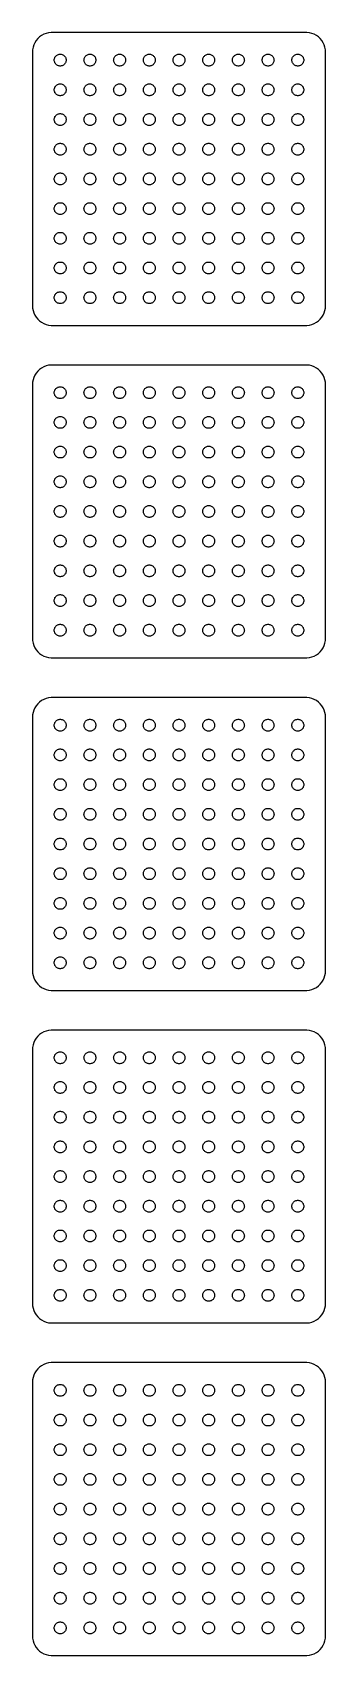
# Model space of a CAD drawing. Header units: metres. Extents: x -37 to 37, y 383 to 793.
import ezdxf

# ---------------------------------------------------------------- set-up
doc = ezdxf.new("R2010")
doc.units = ezdxf.units.M

msp = doc.modelspace()

# ---------------------------------------------------------------- linework, layer by layer
for p, q in [((-35.6448, 791.423), (-36.0451, 790.939)), ((-35.1871, 791.853), (-35.6448, 791.423)), ((-34.6791, 792.222), (-35.1871, 791.853)), ((-34.1289, 792.524), (-34.6791, 792.222)), ((-33.5451, 792.755), (-34.1289, 792.524)), ((-32.9369, 792.911), (-33.5451, 792.755)), ((-32.3139, 792.99), (-32.9369, 792.911)), ((32.3139, 792.99), (-32.3139, 792.99)), ((32.9369, 792.911), (32.3139, 792.99)), ((33.5451, 792.755), (32.9369, 792.911)), ((34.1289, 792.524), (33.5451, 792.755)), ((34.6791, 792.222), (34.1289, 792.524)), ((35.1871, 791.853), (34.6791, 792.222)), ((35.6448, 791.423), (35.1871, 791.853)), ((36.0451, 790.939), (35.6448, 791.423)), ((-36.9606, 788.627), (-37, 788)), ((-37, 788), (-37, 724)), ((-36.8429, 789.243), (-36.9606, 788.627)), ((-36.6489, 789.841), (-36.8429, 789.243)), ((-36.3815, 790.409), (-36.6489, 789.841)), ((-36.0451, 790.939), (-36.3815, 790.409)), ((-30.9561, 787.156), (-30.8037, 787.266)), ((-30.8037, 787.266), (-30.6387, 787.357)), ((-30.6387, 787.357), (-30.4635, 787.427)), ((-30.4635, 787.427), (-30.2811, 787.473)), ((-30.2811, 787.473), (-30.0942, 787.497)), ((-30.0942, 787.497), (-29.9058, 787.497)), ((-29.9058, 787.497), (-29.7189, 787.473)), ((-29.7189, 787.473), (-29.5365, 787.427)), ((-29.5365, 787.427), (-29.3613, 787.357)), ((-29.3613, 787.357), (-29.1963, 787.266)), ((-29.1963, 787.266), (-29.0439, 787.156)), ((-23.4561, 787.156), (-23.3037, 787.266)), ((-23.3037, 787.266), (-23.1387, 787.357)), ((-23.1387, 787.357), (-22.9635, 787.427)), ((-22.9635, 787.427), (-22.7811, 787.473)), ((-22.7811, 787.473), (-22.5942, 787.497)), ((-22.5942, 787.497), (-22.4058, 787.497)), ((-22.4058, 787.497), (-22.2189, 787.473)), ((-22.2189, 787.473), (-22.0365, 787.427)), ((-22.0365, 787.427), (-21.8613, 787.357)), ((-21.8613, 787.357), (-21.6963, 787.266)), ((-21.6963, 787.266), (-21.5439, 787.156)), ((-15.9561, 787.156), (-15.8037, 787.266)), ((-15.8037, 787.266), (-15.6387, 787.357)), ((-15.6387, 787.357), (-15.4635, 787.427)), ((-15.4635, 787.427), (-15.2811, 787.473)), ((-15.2811, 787.473), (-15.0942, 787.497)), ((-15.0942, 787.497), (-14.9058, 787.497)), ((-14.9058, 787.497), (-14.7189, 787.473)), ((-14.7189, 787.473), (-14.5365, 787.427)), ((-14.5365, 787.427), (-14.3613, 787.357)), ((-14.3613, 787.357), (-14.1963, 787.266)), ((-14.1963, 787.266), (-14.0439, 787.156)), ((-8.45613, 787.156), (-8.30373, 787.266)), ((-8.30373, 787.266), (-8.13866, 787.357)), ((-8.13866, 787.357), (-7.96352, 787.427)), ((-7.96352, 787.427), (-7.78107, 787.473)), ((-7.78107, 787.473), (-7.59418, 787.497)), ((-7.59418, 787.497), (-7.40581, 787.497)), ((-7.40581, 787.497), (-7.21892, 787.473)), ((-7.21892, 787.473), (-7.03647, 787.427)), ((-7.03647, 787.427), (-6.86133, 787.357)), ((-6.86133, 787.357), (-6.69626, 787.266)), ((-6.69626, 787.266), (-6.54385, 787.156)), ((-0.956131, 787.156), (-0.803726, 787.266)), ((-0.803726, 787.266), (-0.638657, 787.357)), ((-0.638657, 787.357), (-0.463516, 787.427)), ((-0.463516, 787.427), (-0.281067, 787.473)), ((-0.281067, 787.473), (-0.094177, 787.497)), ((-0.094177, 787.497), (0.094177, 787.497)), ((0.094177, 787.497), (0.281067, 787.473)), ((0.281067, 787.473), (0.463516, 787.427)), ((0.463516, 787.427), (0.638657, 787.357)), ((0.638657, 787.357), (0.803726, 787.266)), ((0.803726, 787.266), (0.956131, 787.156)), ((6.54385, 787.156), (6.69626, 787.266)), ((6.69626, 787.266), (6.86133, 787.357)), ((6.86133, 787.357), (7.03647, 787.427)), ((7.03647, 787.427), (7.21892, 787.473)), ((7.21892, 787.473), (7.40581, 787.497)), ((7.40581, 787.497), (7.59418, 787.497)), ((7.59418, 787.497), (7.78107, 787.473)), ((7.78107, 787.473), (7.96352, 787.427)), ((7.96352, 787.427), (8.13866, 787.357)), ((8.13866, 787.357), (8.30373, 787.266)), ((8.30373, 787.266), (8.45613, 787.156)), ((14.0439, 787.156), (14.1963, 787.266)), ((14.1963, 787.266), (14.3613, 787.357)), ((14.3613, 787.357), (14.5365, 787.427)), ((14.5365, 787.427), (14.7189, 787.473)), ((14.7189, 787.473), (14.9058, 787.497)), ((14.9058, 787.497), (15.0942, 787.497)), ((15.0942, 787.497), (15.2811, 787.473)), ((15.2811, 787.473), (15.4635, 787.427)), ((15.4635, 787.427), (15.6387, 787.357)), ((15.6387, 787.357), (15.8037, 787.266)), ((15.8037, 787.266), (15.9561, 787.156)), ((21.5439, 787.156), (21.6963, 787.266)), ((21.6963, 787.266), (21.8613, 787.357)), ((21.8613, 787.357), (22.0365, 787.427)), ((22.0365, 787.427), (22.2189, 787.473)), ((22.2189, 787.473), (22.4058, 787.497)), ((22.4058, 787.497), (22.5942, 787.497)), ((22.5942, 787.497), (22.7811, 787.473)), ((22.7811, 787.473), (22.9635, 787.427)), ((22.9635, 787.427), (23.1387, 787.357)), ((23.1387, 787.357), (23.3037, 787.266)), ((23.3037, 787.266), (23.4561, 787.156)), ((29.0439, 787.156), (29.1963, 787.266)), ((29.1963, 787.266), (29.3613, 787.357)), ((29.3613, 787.357), (29.5365, 787.427)), ((29.5365, 787.427), (29.7189, 787.473)), ((29.7189, 787.473), (29.9058, 787.497)), ((29.9058, 787.497), (30.0942, 787.497)), ((30.0942, 787.497), (30.2811, 787.473)), ((30.2811, 787.473), (30.4635, 787.427)), ((30.4635, 787.427), (30.6387, 787.357)), ((30.6387, 787.357), (30.8037, 787.266)), ((30.8037, 787.266), (30.9561, 787.156)), ((36.3815, 790.409), (36.0451, 790.939)), ((36.6489, 789.841), (36.3815, 790.409)), ((36.8429, 789.243), (36.6489, 789.841)), ((36.9606, 788.627), (36.8429, 789.243)), ((37, 788), (36.9606, 788.627)), ((37, 724), (37, 788)), ((-31.5, 786), (-31.4882, 786.188)), ((-31.4882, 785.812), (-31.5, 786)), ((-31.4882, 786.188), (-31.4529, 786.373)), ((-31.4529, 785.627), (-31.4882, 785.812)), ((-31.4529, 786.373), (-31.3947, 786.552)), ((-31.3947, 785.448), (-31.4529, 785.627)), ((-31.3947, 786.552), (-31.3145, 786.723)), ((-31.3145, 785.277), (-31.3947, 785.448)), ((-31.3145, 786.723), (-31.2135, 786.882)), ((-31.2135, 785.118), (-31.3145, 785.277)), ((-31.2135, 786.882), (-31.0934, 787.027)), ((-31.0934, 784.973), (-31.2135, 785.118)), ((-31.0934, 787.027), (-30.9561, 787.156)), ((-30.9561, 784.844), (-31.0934, 784.973)), ((-30.8037, 784.734), (-30.9561, 784.844)), ((-30.6387, 784.643), (-30.8037, 784.734)), ((-30.4635, 784.573), (-30.6387, 784.643)), ((-30.2811, 784.527), (-30.4635, 784.573)), ((-30.0942, 784.503), (-30.2811, 784.527)), ((-29.9058, 784.503), (-30.0942, 784.503)), ((-29.7189, 784.527), (-29.9058, 784.503)), ((-29.5365, 784.573), (-29.7189, 784.527)), ((-29.3613, 784.643), (-29.5365, 784.573)), ((-29.1963, 784.734), (-29.3613, 784.643)), ((-29.0439, 784.844), (-29.1963, 784.734)), ((-29.0439, 787.156), (-28.9065, 787.027)), ((-28.9065, 784.973), (-29.0439, 784.844)), ((-28.9065, 787.027), (-28.7865, 786.882)), ((-28.7865, 785.118), (-28.9065, 784.973)), ((-28.7865, 786.882), (-28.6855, 786.723)), ((-28.6855, 785.277), (-28.7865, 785.118)), ((-28.6855, 786.723), (-28.6053, 786.552)), ((-28.6053, 785.448), (-28.6855, 785.277)), ((-28.6053, 786.552), (-28.5471, 786.373)), ((-28.5471, 785.627), (-28.6053, 785.448)), ((-28.5471, 786.373), (-28.5118, 786.188)), ((-28.5118, 785.812), (-28.5471, 785.627)), ((-28.5118, 786.188), (-28.5, 786)), ((-28.5, 786), (-28.5118, 785.812)), ((-24, 786), (-23.9882, 786.188)), ((-23.9882, 785.812), (-24, 786)), ((-23.9882, 786.188), (-23.9529, 786.373)), ((-23.9529, 785.627), (-23.9882, 785.812)), ((-23.9529, 786.373), (-23.8947, 786.552)), ((-23.8947, 785.448), (-23.9529, 785.627)), ((-23.8947, 786.552), (-23.8145, 786.723)), ((-23.8145, 785.277), (-23.8947, 785.448)), ((-23.8145, 786.723), (-23.7135, 786.882)), ((-23.7135, 785.118), (-23.8145, 785.277)), ((-23.7135, 786.882), (-23.5934, 787.027)), ((-23.5934, 784.973), (-23.7135, 785.118)), ((-23.5934, 787.027), (-23.4561, 787.156)), ((-23.4561, 784.844), (-23.5934, 784.973)), ((-23.3037, 784.734), (-23.4561, 784.844)), ((-23.1387, 784.643), (-23.3037, 784.734)), ((-22.9635, 784.573), (-23.1387, 784.643)), ((-22.7811, 784.527), (-22.9635, 784.573)), ((-22.5942, 784.503), (-22.7811, 784.527)), ((-22.4058, 784.503), (-22.5942, 784.503)), ((-22.2189, 784.527), (-22.4058, 784.503)), ((-22.0365, 784.573), (-22.2189, 784.527)), ((-21.8613, 784.643), (-22.0365, 784.573)), ((-21.6963, 784.734), (-21.8613, 784.643)), ((-21.5439, 784.844), (-21.6963, 784.734)), ((-21.5439, 787.156), (-21.4065, 787.027)), ((-21.4065, 784.973), (-21.5439, 784.844)), ((-21.4065, 787.027), (-21.2865, 786.882)), ((-21.2865, 785.118), (-21.4065, 784.973)), ((-21.2865, 786.882), (-21.1855, 786.723)), ((-21.1855, 785.277), (-21.2865, 785.118)), ((-21.1855, 786.723), (-21.1053, 786.552)), ((-21.1053, 785.448), (-21.1855, 785.277)), ((-21.1053, 786.552), (-21.0471, 786.373)), ((-21.0471, 785.627), (-21.1053, 785.448)), ((-21.0471, 786.373), (-21.0118, 786.188)), ((-21.0118, 785.812), (-21.0471, 785.627)), ((-21.0118, 786.188), (-21, 786)), ((-21, 786), (-21.0118, 785.812)), ((-16.5, 786), (-16.4882, 786.188)), ((-16.4882, 785.812), (-16.5, 786)), ((-16.4882, 786.188), (-16.4529, 786.373)), ((-16.4529, 785.627), (-16.4882, 785.812)), ((-16.4529, 786.373), (-16.3947, 786.552)), ((-16.3947, 785.448), (-16.4529, 785.627)), ((-16.3947, 786.552), (-16.3145, 786.723)), ((-16.3145, 785.277), (-16.3947, 785.448)), ((-16.3145, 786.723), (-16.2135, 786.882)), ((-16.2135, 785.118), (-16.3145, 785.277)), ((-16.2135, 786.882), (-16.0934, 787.027)), ((-16.0934, 784.973), (-16.2135, 785.118)), ((-16.0934, 787.027), (-15.9561, 787.156)), ((-15.9561, 784.844), (-16.0934, 784.973)), ((-15.8037, 784.734), (-15.9561, 784.844)), ((-15.6387, 784.643), (-15.8037, 784.734)), ((-15.4635, 784.573), (-15.6387, 784.643)), ((-15.2811, 784.527), (-15.4635, 784.573)), ((-15.0942, 784.503), (-15.2811, 784.527)), ((-14.9058, 784.503), (-15.0942, 784.503)), ((-14.7189, 784.527), (-14.9058, 784.503)), ((-14.5365, 784.573), (-14.7189, 784.527)), ((-14.3613, 784.643), (-14.5365, 784.573)), ((-14.1963, 784.734), (-14.3613, 784.643)), ((-14.0439, 784.844), (-14.1963, 784.734)), ((-14.0439, 787.156), (-13.9065, 787.027)), ((-13.9065, 784.973), (-14.0439, 784.844)), ((-13.9065, 787.027), (-13.7865, 786.882)), ((-13.7865, 785.118), (-13.9065, 784.973)), ((-13.7865, 786.882), (-13.6855, 786.723)), ((-13.6855, 785.277), (-13.7865, 785.118)), ((-13.6855, 786.723), (-13.6053, 786.552)), ((-13.6053, 785.448), (-13.6855, 785.277)), ((-13.6053, 786.552), (-13.5471, 786.373)), ((-13.5471, 785.627), (-13.6053, 785.448)), ((-13.5471, 786.373), (-13.5118, 786.188)), ((-13.5118, 785.812), (-13.5471, 785.627)), ((-13.5118, 786.188), (-13.5, 786)), ((-13.5, 786), (-13.5118, 785.812)), ((-9, 786), (-8.98816, 786.188)), ((-8.98816, 785.812), (-9, 786)), ((-8.98816, 786.188), (-8.95287, 786.373)), ((-8.95287, 785.627), (-8.98816, 785.812)), ((-8.95287, 786.373), (-8.89465, 786.552)), ((-8.89465, 785.448), (-8.95287, 785.627)), ((-8.89465, 786.552), (-8.81445, 786.723)), ((-8.81445, 785.277), (-8.89465, 785.448)), ((-8.81445, 786.723), (-8.71352, 786.882)), ((-8.71352, 785.118), (-8.81445, 785.277)), ((-8.71352, 786.882), (-8.59344, 787.027)), ((-8.59344, 784.973), (-8.71352, 785.118)), ((-8.59344, 787.027), (-8.45613, 787.156)), ((-8.45613, 784.844), (-8.59344, 784.973)), ((-8.30373, 784.734), (-8.45613, 784.844)), ((-8.13866, 784.643), (-8.30373, 784.734)), ((-7.96352, 784.573), (-8.13866, 784.643)), ((-7.78107, 784.527), (-7.96352, 784.573)), ((-7.59418, 784.503), (-7.78107, 784.527)), ((-7.40581, 784.503), (-7.59418, 784.503)), ((-7.21892, 784.527), (-7.40581, 784.503)), ((-7.03647, 784.573), (-7.21892, 784.527)), ((-6.86133, 784.643), (-7.03647, 784.573)), ((-6.69626, 784.734), (-6.86133, 784.643)), ((-6.54385, 784.844), (-6.69626, 784.734)), ((-6.54385, 787.156), (-6.40654, 787.027)), ((-6.40654, 784.973), (-6.54385, 784.844)), ((-6.40654, 787.027), (-6.28647, 786.882)), ((-6.28647, 785.118), (-6.40654, 784.973)), ((-6.28647, 786.882), (-6.18553, 786.723)), ((-6.18553, 785.277), (-6.28647, 785.118)), ((-6.18553, 786.723), (-6.10533, 786.552)), ((-6.10533, 785.448), (-6.18553, 785.277)), ((-6.10533, 786.552), (-6.04712, 786.373)), ((-6.04712, 785.627), (-6.10533, 785.448)), ((-6.04712, 786.373), (-6.01183, 786.188)), ((-6.01183, 785.812), (-6.04712, 785.627)), ((-6.01183, 786.188), (-6, 786)), ((-6, 786), (-6.01183, 785.812)), ((-1.5, 786), (-1.48816, 786.188)), ((-1.48816, 785.812), (-1.5, 786)), ((-1.48816, 786.188), (-1.45287, 786.373)), ((-1.45287, 785.627), (-1.48816, 785.812)), ((-1.45287, 786.373), (-1.39465, 786.552)), ((-1.39465, 785.448), (-1.45287, 785.627)), ((-1.39465, 786.552), (-1.31445, 786.723)), ((-1.31445, 785.277), (-1.39465, 785.448)), ((-1.31445, 786.723), (-1.21352, 786.882)), ((-1.21352, 785.118), (-1.31445, 785.277)), ((-1.21352, 786.882), (-1.09344, 787.027)), ((-1.09344, 784.973), (-1.21352, 785.118)), ((-1.09344, 787.027), (-0.956131, 787.156)), ((-0.956131, 784.844), (-1.09344, 784.973)), ((-0.803726, 784.734), (-0.956131, 784.844)), ((-0.638657, 784.643), (-0.803726, 784.734)), ((-0.463516, 784.573), (-0.638657, 784.643)), ((-0.281067, 784.527), (-0.463516, 784.573)), ((-0.094177, 784.503), (-0.281067, 784.527)), ((0.094177, 784.503), (-0.094177, 784.503)), ((0.281067, 784.527), (0.094177, 784.503)), ((0.463516, 784.573), (0.281067, 784.527)), ((0.638657, 784.643), (0.463516, 784.573)), ((0.803726, 784.734), (0.638657, 784.643)), ((0.956131, 784.844), (0.803726, 784.734)), ((0.956131, 787.156), (1.09344, 787.027)), ((1.09344, 784.973), (0.956131, 784.844)), ((1.09344, 787.027), (1.21352, 786.882)), ((1.21352, 785.118), (1.09344, 784.973)), ((1.21352, 786.882), (1.31445, 786.723)), ((1.31445, 785.277), (1.21352, 785.118)), ((1.31445, 786.723), (1.39465, 786.552)), ((1.39465, 785.448), (1.31445, 785.277)), ((1.39465, 786.552), (1.45287, 786.373)), ((1.45287, 785.627), (1.39465, 785.448)), ((1.45287, 786.373), (1.48816, 786.188)), ((1.48816, 785.812), (1.45287, 785.627)), ((1.48816, 786.188), (1.5, 786)), ((1.5, 786), (1.48816, 785.812)), ((6, 786), (6.01183, 786.188)), ((6.01183, 785.812), (6, 786)), ((6.01183, 786.188), (6.04712, 786.373)), ((6.04712, 785.627), (6.01183, 785.812)), ((6.04712, 786.373), (6.10533, 786.552)), ((6.10533, 785.448), (6.04712, 785.627)), ((6.10533, 786.552), (6.18553, 786.723)), ((6.18553, 785.277), (6.10533, 785.448)), ((6.18553, 786.723), (6.28647, 786.882)), ((6.28647, 785.118), (6.18553, 785.277)), ((6.28647, 786.882), (6.40654, 787.027)), ((6.40654, 784.973), (6.28647, 785.118)), ((6.40654, 787.027), (6.54385, 787.156)), ((6.54385, 784.844), (6.40654, 784.973)), ((6.69626, 784.734), (6.54385, 784.844)), ((6.86133, 784.643), (6.69626, 784.734)), ((7.03647, 784.573), (6.86133, 784.643)), ((7.21892, 784.527), (7.03647, 784.573)), ((7.40581, 784.503), (7.21892, 784.527)), ((7.59418, 784.503), (7.40581, 784.503)), ((7.78107, 784.527), (7.59418, 784.503)), ((7.96352, 784.573), (7.78107, 784.527)), ((8.13866, 784.643), (7.96352, 784.573)), ((8.30373, 784.734), (8.13866, 784.643)), ((8.45613, 784.844), (8.30373, 784.734)), ((8.45613, 787.156), (8.59344, 787.027)), ((8.59344, 784.973), (8.45613, 784.844)), ((8.59344, 787.027), (8.71352, 786.882)), ((8.71352, 785.118), (8.59344, 784.973)), ((8.71352, 786.882), (8.81445, 786.723)), ((8.81445, 785.277), (8.71352, 785.118)), ((8.81445, 786.723), (8.89465, 786.552)), ((8.89465, 785.448), (8.81445, 785.277)), ((8.89465, 786.552), (8.95287, 786.373)), ((8.95287, 785.627), (8.89465, 785.448)), ((8.95287, 786.373), (8.98816, 786.188)), ((8.98816, 785.812), (8.95287, 785.627)), ((8.98816, 786.188), (9, 786)), ((9, 786), (8.98816, 785.812)), ((13.5, 786), (13.5118, 786.188)), ((13.5118, 785.812), (13.5, 786)), ((13.5118, 786.188), (13.5471, 786.373)), ((13.5471, 785.627), (13.5118, 785.812)), ((13.5471, 786.373), (13.6053, 786.552)), ((13.6053, 785.448), (13.5471, 785.627)), ((13.6053, 786.552), (13.6855, 786.723)), ((13.6855, 785.277), (13.6053, 785.448)), ((13.6855, 786.723), (13.7865, 786.882)), ((13.7865, 785.118), (13.6855, 785.277)), ((13.7865, 786.882), (13.9065, 787.027)), ((13.9065, 784.973), (13.7865, 785.118)), ((13.9065, 787.027), (14.0439, 787.156)), ((14.0439, 784.844), (13.9065, 784.973)), ((14.1963, 784.734), (14.0439, 784.844)), ((14.3613, 784.643), (14.1963, 784.734)), ((14.5365, 784.573), (14.3613, 784.643)), ((14.7189, 784.527), (14.5365, 784.573)), ((14.9058, 784.503), (14.7189, 784.527)), ((15.0942, 784.503), (14.9058, 784.503)), ((15.2811, 784.527), (15.0942, 784.503)), ((15.4635, 784.573), (15.2811, 784.527)), ((15.6387, 784.643), (15.4635, 784.573)), ((15.8037, 784.734), (15.6387, 784.643)), ((15.9561, 784.844), (15.8037, 784.734)), ((15.9561, 787.156), (16.0934, 787.027)), ((16.0934, 784.973), (15.9561, 784.844)), ((16.0934, 787.027), (16.2135, 786.882)), ((16.2135, 785.118), (16.0934, 784.973)), ((16.2135, 786.882), (16.3145, 786.723)), ((16.3145, 785.277), (16.2135, 785.118)), ((16.3145, 786.723), (16.3947, 786.552)), ((16.3947, 785.448), (16.3145, 785.277)), ((16.3947, 786.552), (16.4529, 786.373)), ((16.4529, 785.627), (16.3947, 785.448)), ((16.4529, 786.373), (16.4882, 786.188)), ((16.4882, 785.812), (16.4529, 785.627)), ((16.4882, 786.188), (16.5, 786)), ((16.5, 786), (16.4882, 785.812)), ((21, 786), (21.0118, 786.188)), ((21.0118, 785.812), (21, 786)), ((21.0118, 786.188), (21.0471, 786.373)), ((21.0471, 785.627), (21.0118, 785.812)), ((21.0471, 786.373), (21.1053, 786.552)), ((21.1053, 785.448), (21.0471, 785.627)), ((21.1053, 786.552), (21.1855, 786.723)), ((21.1855, 785.277), (21.1053, 785.448)), ((21.1855, 786.723), (21.2865, 786.882)), ((21.2865, 785.118), (21.1855, 785.277)), ((21.2865, 786.882), (21.4065, 787.027)), ((21.4065, 784.973), (21.2865, 785.118)), ((21.4065, 787.027), (21.5439, 787.156)), ((21.5439, 784.844), (21.4065, 784.973)), ((21.6963, 784.734), (21.5439, 784.844)), ((21.8613, 784.643), (21.6963, 784.734)), ((22.0365, 784.573), (21.8613, 784.643)), ((22.2189, 784.527), (22.0365, 784.573)), ((22.4058, 784.503), (22.2189, 784.527)), ((22.5942, 784.503), (22.4058, 784.503)), ((22.7811, 784.527), (22.5942, 784.503)), ((22.9635, 784.573), (22.7811, 784.527)), ((23.1387, 784.643), (22.9635, 784.573)), ((23.3037, 784.734), (23.1387, 784.643)), ((23.4561, 784.844), (23.3037, 784.734)), ((23.4561, 787.156), (23.5934, 787.027)), ((23.5934, 784.973), (23.4561, 784.844)), ((23.5934, 787.027), (23.7135, 786.882)), ((23.7135, 785.118), (23.5934, 784.973)), ((23.7135, 786.882), (23.8145, 786.723)), ((23.8145, 785.277), (23.7135, 785.118)), ((23.8145, 786.723), (23.8947, 786.552)), ((23.8947, 785.448), (23.8145, 785.277)), ((23.8947, 786.552), (23.9529, 786.373)), ((23.9529, 785.627), (23.8947, 785.448)), ((23.9529, 786.373), (23.9882, 786.188)), ((23.9882, 785.812), (23.9529, 785.627)), ((23.9882, 786.188), (24, 786)), ((24, 786), (23.9882, 785.812)), ((28.5, 786), (28.5118, 786.188)), ((28.5118, 785.812), (28.5, 786)), ((28.5118, 786.188), (28.5471, 786.373)), ((28.5471, 785.627), (28.5118, 785.812)), ((28.5471, 786.373), (28.6053, 786.552)), ((28.6053, 785.448), (28.5471, 785.627)), ((28.6053, 786.552), (28.6855, 786.723)), ((28.6855, 785.277), (28.6053, 785.448)), ((28.6855, 786.723), (28.7865, 786.882)), ((28.7865, 785.118), (28.6855, 785.277)), ((28.7865, 786.882), (28.9065, 787.027)), ((28.9065, 784.973), (28.7865, 785.118)), ((28.9065, 787.027), (29.0439, 787.156)), ((29.0439, 784.844), (28.9065, 784.973)), ((29.1963, 784.734), (29.0439, 784.844)), ((29.3613, 784.643), (29.1963, 784.734)), ((29.5365, 784.573), (29.3613, 784.643)), ((29.7189, 784.527), (29.5365, 784.573)), ((29.9058, 784.503), (29.7189, 784.527)), ((30.0942, 784.503), (29.9058, 784.503)), ((30.2811, 784.527), (30.0942, 784.503)), ((30.4635, 784.573), (30.2811, 784.527)), ((30.6387, 784.643), (30.4635, 784.573)), ((30.8037, 784.734), (30.6387, 784.643)), ((30.9561, 784.844), (30.8037, 784.734)), ((30.9561, 787.156), (31.0934, 787.027)), ((31.0934, 784.973), (30.9561, 784.844)), ((31.0934, 787.027), (31.2135, 786.882)), ((31.2135, 785.118), (31.0934, 784.973)), ((31.2135, 786.882), (31.3145, 786.723)), ((31.3145, 785.277), (31.2135, 785.118)), ((31.3145, 786.723), (31.3947, 786.552)), ((31.3947, 785.448), (31.3145, 785.277)), ((31.3947, 786.552), (31.4529, 786.373)), ((31.4529, 785.627), (31.3947, 785.448)), ((31.4529, 786.373), (31.4882, 786.188)), ((31.4882, 785.812), (31.4529, 785.627)), ((31.4882, 786.188), (31.5, 786)), ((31.5, 786), (31.4882, 785.812)), ((-31.4529, 778.873), (-31.3947, 779.052)), ((-31.3947, 779.052), (-31.3145, 779.223)), ((-31.3145, 779.223), (-31.2135, 779.382)), ((-31.2135, 779.382), (-31.0934, 779.527)), ((-31.0934, 779.527), (-30.9561, 779.656)), ((-30.9561, 779.656), (-30.8037, 779.766)), ((-30.8037, 779.766), (-30.6387, 779.857)), ((-30.6387, 779.857), (-30.4635, 779.927)), ((-30.4635, 779.927), (-30.2811, 779.973)), ((-30.2811, 779.973), (-30.0942, 779.997)), ((-30.0942, 779.997), (-29.9058, 779.997)), ((-29.9058, 779.997), (-29.7189, 779.973)), ((-29.7189, 779.973), (-29.5365, 779.927)), ((-29.5365, 779.927), (-29.3613, 779.857)), ((-29.3613, 779.857), (-29.1963, 779.766)), ((-29.1963, 779.766), (-29.0439, 779.656)), ((-29.0439, 779.656), (-28.9065, 779.527)), ((-28.9065, 779.527), (-28.7865, 779.382)), ((-28.7865, 779.382), (-28.6855, 779.223)), ((-28.6855, 779.223), (-28.6053, 779.052)), ((-28.6053, 779.052), (-28.5471, 778.873)), ((-23.9529, 778.873), (-23.8947, 779.052)), ((-23.8947, 779.052), (-23.8145, 779.223)), ((-23.8145, 779.223), (-23.7135, 779.382)), ((-23.7135, 779.382), (-23.5934, 779.527)), ((-23.5934, 779.527), (-23.4561, 779.656)), ((-23.4561, 779.656), (-23.3037, 779.766)), ((-23.3037, 779.766), (-23.1387, 779.857)), ((-23.1387, 779.857), (-22.9635, 779.927)), ((-22.9635, 779.927), (-22.7811, 779.973)), ((-22.7811, 779.973), (-22.5942, 779.997)), ((-22.5942, 779.997), (-22.4058, 779.997)), ((-22.4058, 779.997), (-22.2189, 779.973)), ((-22.2189, 779.973), (-22.0365, 779.927)), ((-22.0365, 779.927), (-21.8613, 779.857)), ((-21.8613, 779.857), (-21.6963, 779.766)), ((-21.6963, 779.766), (-21.5439, 779.656)), ((-21.5439, 779.656), (-21.4065, 779.527)), ((-21.4065, 779.527), (-21.2865, 779.382)), ((-21.2865, 779.382), (-21.1855, 779.223)), ((-21.1855, 779.223), (-21.1053, 779.052)), ((-21.1053, 779.052), (-21.0471, 778.873)), ((-16.4529, 778.873), (-16.3947, 779.052)), ((-16.3947, 779.052), (-16.3145, 779.223)), ((-16.3145, 779.223), (-16.2135, 779.382)), ((-16.2135, 779.382), (-16.0934, 779.527)), ((-16.0934, 779.527), (-15.9561, 779.656)), ((-15.9561, 779.656), (-15.8037, 779.766)), ((-15.8037, 779.766), (-15.6387, 779.857)), ((-15.6387, 779.857), (-15.4635, 779.927)), ((-15.4635, 779.927), (-15.2811, 779.973)), ((-15.2811, 779.973), (-15.0942, 779.997)), ((-15.0942, 779.997), (-14.9058, 779.997)), ((-14.9058, 779.997), (-14.7189, 779.973)), ((-14.7189, 779.973), (-14.5365, 779.927)), ((-14.5365, 779.927), (-14.3613, 779.857)), ((-14.3613, 779.857), (-14.1963, 779.766)), ((-14.1963, 779.766), (-14.0439, 779.656)), ((-14.0439, 779.656), (-13.9065, 779.527)), ((-13.9065, 779.527), (-13.7865, 779.382)), ((-13.7865, 779.382), (-13.6855, 779.223)), ((-13.6855, 779.223), (-13.6053, 779.052)), ((-13.6053, 779.052), (-13.5471, 778.873)), ((-8.95287, 778.873), (-8.89465, 779.052)), ((-8.89465, 779.052), (-8.81445, 779.223)), ((-8.81445, 779.223), (-8.71352, 779.382)), ((-8.71352, 779.382), (-8.59344, 779.527)), ((-8.59344, 779.527), (-8.45613, 779.656)), ((-8.45613, 779.656), (-8.30373, 779.766)), ((-8.30373, 779.766), (-8.13866, 779.857)), ((-8.13866, 779.857), (-7.96352, 779.927)), ((-7.96352, 779.927), (-7.78107, 779.973)), ((-7.78107, 779.973), (-7.59418, 779.997)), ((-7.59418, 779.997), (-7.40581, 779.997)), ((-7.40581, 779.997), (-7.21892, 779.973)), ((-7.21892, 779.973), (-7.03647, 779.927)), ((-7.03647, 779.927), (-6.86133, 779.857)), ((-6.86133, 779.857), (-6.69626, 779.766)), ((-6.69626, 779.766), (-6.54385, 779.656)), ((-6.54385, 779.656), (-6.40654, 779.527)), ((-6.40654, 779.527), (-6.28647, 779.382)), ((-6.28647, 779.382), (-6.18553, 779.223)), ((-6.18553, 779.223), (-6.10533, 779.052)), ((-6.10533, 779.052), (-6.04712, 778.873)), ((-1.45287, 778.873), (-1.39465, 779.052)), ((-1.39465, 779.052), (-1.31445, 779.223)), ((-1.31445, 779.223), (-1.21352, 779.382)), ((-1.21352, 779.382), (-1.09344, 779.527)), ((-1.09344, 779.527), (-0.956131, 779.656)), ((-0.956131, 779.656), (-0.803726, 779.766)), ((-0.803726, 779.766), (-0.638657, 779.857)), ((-0.638657, 779.857), (-0.463516, 779.927)), ((-0.463516, 779.927), (-0.281067, 779.973)), ((-0.281067, 779.973), (-0.094177, 779.997)), ((-0.094177, 779.997), (0.094177, 779.997)), ((0.094177, 779.997), (0.281067, 779.973)), ((0.281067, 779.973), (0.463516, 779.927)), ((0.463516, 779.927), (0.638657, 779.857)), ((0.638657, 779.857), (0.803726, 779.766)), ((0.803726, 779.766), (0.956131, 779.656)), ((0.956131, 779.656), (1.09344, 779.527)), ((1.09344, 779.527), (1.21352, 779.382)), ((1.21352, 779.382), (1.31445, 779.223)), ((1.31445, 779.223), (1.39465, 779.052)), ((1.39465, 779.052), (1.45287, 778.873)), ((6.04712, 778.873), (6.10533, 779.052)), ((6.10533, 779.052), (6.18553, 779.223)), ((6.18553, 779.223), (6.28647, 779.382)), ((6.28647, 779.382), (6.40654, 779.527)), ((6.40654, 779.527), (6.54385, 779.656)), ((6.54385, 779.656), (6.69626, 779.766)), ((6.69626, 779.766), (6.86133, 779.857)), ((6.86133, 779.857), (7.03647, 779.927)), ((7.03647, 779.927), (7.21892, 779.973)), ((7.21892, 779.973), (7.40581, 779.997)), ((7.40581, 779.997), (7.59418, 779.997)), ((7.59418, 779.997), (7.78107, 779.973)), ((7.78107, 779.973), (7.96352, 779.927)), ((7.96352, 779.927), (8.13866, 779.857)), ((8.13866, 779.857), (8.30373, 779.766)), ((8.30373, 779.766), (8.45613, 779.656)), ((8.45613, 779.656), (8.59344, 779.527)), ((8.59344, 779.527), (8.71352, 779.382)), ((8.71352, 779.382), (8.81445, 779.223)), ((8.81445, 779.223), (8.89465, 779.052)), ((8.89465, 779.052), (8.95287, 778.873)), ((13.5471, 778.873), (13.6053, 779.052)), ((13.6053, 779.052), (13.6855, 779.223)), ((13.6855, 779.223), (13.7865, 779.382)), ((13.7865, 779.382), (13.9065, 779.527)), ((13.9065, 779.527), (14.0439, 779.656)), ((14.0439, 779.656), (14.1963, 779.766)), ((14.1963, 779.766), (14.3613, 779.857)), ((14.3613, 779.857), (14.5365, 779.927)), ((14.5365, 779.927), (14.7189, 779.973)), ((14.7189, 779.973), (14.9058, 779.997)), ((14.9058, 779.997), (15.0942, 779.997)), ((15.0942, 779.997), (15.2811, 779.973)), ((15.2811, 779.973), (15.4635, 779.927)), ((15.4635, 779.927), (15.6387, 779.857)), ((15.6387, 779.857), (15.8037, 779.766)), ((15.8037, 779.766), (15.9561, 779.656)), ((15.9561, 779.656), (16.0934, 779.527)), ((16.0934, 779.527), (16.2135, 779.382)), ((16.2135, 779.382), (16.3145, 779.223)), ((16.3145, 779.223), (16.3947, 779.052)), ((16.3947, 779.052), (16.4529, 778.873)), ((21.0471, 778.873), (21.1053, 779.052)), ((21.1053, 779.052), (21.1855, 779.223)), ((21.1855, 779.223), (21.2865, 779.382)), ((21.2865, 779.382), (21.4065, 779.527)), ((21.4065, 779.527), (21.5439, 779.656)), ((21.5439, 779.656), (21.6963, 779.766)), ((21.6963, 779.766), (21.8613, 779.857)), ((21.8613, 779.857), (22.0365, 779.927)), ((22.0365, 779.927), (22.2189, 779.973)), ((22.2189, 779.973), (22.4058, 779.997)), ((22.4058, 779.997), (22.5942, 779.997)), ((22.5942, 779.997), (22.7811, 779.973)), ((22.7811, 779.973), (22.9635, 779.927)), ((22.9635, 779.927), (23.1387, 779.857)), ((23.1387, 779.857), (23.3037, 779.766)), ((23.3037, 779.766), (23.4561, 779.656)), ((23.4561, 779.656), (23.5934, 779.527)), ((23.5934, 779.527), (23.7135, 779.382)), ((23.7135, 779.382), (23.8145, 779.223)), ((23.8145, 779.223), (23.8947, 779.052)), ((23.8947, 779.052), (23.9529, 778.873)), ((28.5471, 778.873), (28.6053, 779.052)), ((28.6053, 779.052), (28.6855, 779.223)), ((28.6855, 779.223), (28.7865, 779.382)), ((28.7865, 779.382), (28.9065, 779.527)), ((28.9065, 779.527), (29.0439, 779.656)), ((29.0439, 779.656), (29.1963, 779.766)), ((29.1963, 779.766), (29.3613, 779.857)), ((29.3613, 779.857), (29.5365, 779.927)), ((29.5365, 779.927), (29.7189, 779.973)), ((29.7189, 779.973), (29.9058, 779.997)), ((29.9058, 779.997), (30.0942, 779.997)), ((30.0942, 779.997), (30.2811, 779.973)), ((30.2811, 779.973), (30.4635, 779.927)), ((30.4635, 779.927), (30.6387, 779.857)), ((30.6387, 779.857), (30.8037, 779.766)), ((30.8037, 779.766), (30.9561, 779.656)), ((30.9561, 779.656), (31.0934, 779.527)), ((31.0934, 779.527), (31.2135, 779.382)), ((31.2135, 779.382), (31.3145, 779.223)), ((31.3145, 779.223), (31.3947, 779.052)), ((31.3947, 779.052), (31.4529, 778.873)), ((-31.5, 778.5), (-31.4882, 778.688)), ((-31.4882, 778.312), (-31.5, 778.5)), ((-31.4882, 778.688), (-31.4529, 778.873)), ((-31.4529, 778.127), (-31.4882, 778.312)), ((-31.3947, 777.948), (-31.4529, 778.127)), ((-31.3145, 777.777), (-31.3947, 777.948)), ((-31.2135, 777.618), (-31.3145, 777.777)), ((-31.0934, 777.473), (-31.2135, 777.618)), ((-30.9561, 777.344), (-31.0934, 777.473)), ((-30.8037, 777.234), (-30.9561, 777.344)), ((-30.6387, 777.143), (-30.8037, 777.234)), ((-30.4635, 777.073), (-30.6387, 777.143)), ((-30.2811, 777.027), (-30.4635, 777.073)), ((-30.0942, 777.003), (-30.2811, 777.027)), ((-29.9058, 777.003), (-30.0942, 777.003)), ((-29.7189, 777.027), (-29.9058, 777.003)), ((-29.5365, 777.073), (-29.7189, 777.027)), ((-29.3613, 777.143), (-29.5365, 777.073)), ((-29.1963, 777.234), (-29.3613, 777.143)), ((-29.0439, 777.344), (-29.1963, 777.234)), ((-28.9065, 777.473), (-29.0439, 777.344)), ((-28.7865, 777.618), (-28.9065, 777.473)), ((-28.6855, 777.777), (-28.7865, 777.618)), ((-28.6053, 777.948), (-28.6855, 777.777)), ((-28.5471, 778.127), (-28.6053, 777.948)), ((-28.5471, 778.873), (-28.5118, 778.688)), ((-28.5118, 778.312), (-28.5471, 778.127)), ((-28.5118, 778.688), (-28.5, 778.5)), ((-28.5, 778.5), (-28.5118, 778.312)), ((-24, 778.5), (-23.9882, 778.688)), ((-23.9882, 778.312), (-24, 778.5)), ((-23.9882, 778.688), (-23.9529, 778.873)), ((-23.9529, 778.127), (-23.9882, 778.312)), ((-23.8947, 777.948), (-23.9529, 778.127)), ((-23.8145, 777.777), (-23.8947, 777.948)), ((-23.7135, 777.618), (-23.8145, 777.777)), ((-23.5934, 777.473), (-23.7135, 777.618)), ((-23.4561, 777.344), (-23.5934, 777.473)), ((-23.3037, 777.234), (-23.4561, 777.344)), ((-23.1387, 777.143), (-23.3037, 777.234)), ((-22.9635, 777.073), (-23.1387, 777.143)), ((-22.7811, 777.027), (-22.9635, 777.073)), ((-22.5942, 777.003), (-22.7811, 777.027)), ((-22.4058, 777.003), (-22.5942, 777.003)), ((-22.2189, 777.027), (-22.4058, 777.003)), ((-22.0365, 777.073), (-22.2189, 777.027)), ((-21.8613, 777.143), (-22.0365, 777.073)), ((-21.6963, 777.234), (-21.8613, 777.143)), ((-21.5439, 777.344), (-21.6963, 777.234)), ((-21.4065, 777.473), (-21.5439, 777.344)), ((-21.2865, 777.618), (-21.4065, 777.473)), ((-21.1855, 777.777), (-21.2865, 777.618)), ((-21.1053, 777.948), (-21.1855, 777.777)), ((-21.0471, 778.127), (-21.1053, 777.948)), ((-21.0471, 778.873), (-21.0118, 778.688)), ((-21.0118, 778.312), (-21.0471, 778.127)), ((-21.0118, 778.688), (-21, 778.5)), ((-21, 778.5), (-21.0118, 778.312)), ((-16.5, 778.5), (-16.4882, 778.688)), ((-16.4882, 778.312), (-16.5, 778.5)), ((-16.4882, 778.688), (-16.4529, 778.873)), ((-16.4529, 778.127), (-16.4882, 778.312)), ((-16.3947, 777.948), (-16.4529, 778.127)), ((-16.3145, 777.777), (-16.3947, 777.948)), ((-16.2135, 777.618), (-16.3145, 777.777)), ((-16.0934, 777.473), (-16.2135, 777.618)), ((-15.9561, 777.344), (-16.0934, 777.473)), ((-15.8037, 777.234), (-15.9561, 777.344)), ((-15.6387, 777.143), (-15.8037, 777.234)), ((-15.4635, 777.073), (-15.6387, 777.143)), ((-15.2811, 777.027), (-15.4635, 777.073)), ((-15.0942, 777.003), (-15.2811, 777.027)), ((-14.9058, 777.003), (-15.0942, 777.003)), ((-14.7189, 777.027), (-14.9058, 777.003)), ((-14.5365, 777.073), (-14.7189, 777.027)), ((-14.3613, 777.143), (-14.5365, 777.073)), ((-14.1963, 777.234), (-14.3613, 777.143)), ((-14.0439, 777.344), (-14.1963, 777.234)), ((-13.9065, 777.473), (-14.0439, 777.344)), ((-13.7865, 777.618), (-13.9065, 777.473)), ((-13.6855, 777.777), (-13.7865, 777.618)), ((-13.6053, 777.948), (-13.6855, 777.777)), ((-13.5471, 778.127), (-13.6053, 777.948)), ((-13.5471, 778.873), (-13.5118, 778.688)), ((-13.5118, 778.312), (-13.5471, 778.127)), ((-13.5118, 778.688), (-13.5, 778.5)), ((-13.5, 778.5), (-13.5118, 778.312)), ((-9, 778.5), (-8.98816, 778.688)), ((-8.98816, 778.312), (-9, 778.5)), ((-8.98816, 778.688), (-8.95287, 778.873)), ((-8.95287, 778.127), (-8.98816, 778.312)), ((-8.89465, 777.948), (-8.95287, 778.127)), ((-8.81445, 777.777), (-8.89465, 777.948)), ((-8.71352, 777.618), (-8.81445, 777.777)), ((-8.59344, 777.473), (-8.71352, 777.618)), ((-8.45613, 777.344), (-8.59344, 777.473)), ((-8.30373, 777.234), (-8.45613, 777.344)), ((-8.13866, 777.143), (-8.30373, 777.234)), ((-7.96352, 777.073), (-8.13866, 777.143)), ((-7.78107, 777.027), (-7.96352, 777.073)), ((-7.59418, 777.003), (-7.78107, 777.027)), ((-7.40581, 777.003), (-7.59418, 777.003)), ((-7.21892, 777.027), (-7.40581, 777.003)), ((-7.03647, 777.073), (-7.21892, 777.027)), ((-6.86133, 777.143), (-7.03647, 777.073)), ((-6.69626, 777.234), (-6.86133, 777.143)), ((-6.54385, 777.344), (-6.69626, 777.234)), ((-6.40654, 777.473), (-6.54385, 777.344)), ((-6.28647, 777.618), (-6.40654, 777.473)), ((-6.18553, 777.777), (-6.28647, 777.618)), ((-6.10533, 777.948), (-6.18553, 777.777)), ((-6.04712, 778.127), (-6.10533, 777.948)), ((-6.04712, 778.873), (-6.01183, 778.688)), ((-6.01183, 778.312), (-6.04712, 778.127)), ((-6.01183, 778.688), (-6, 778.5)), ((-6, 778.5), (-6.01183, 778.312)), ((-1.5, 778.5), (-1.48816, 778.688)), ((-1.48816, 778.312), (-1.5, 778.5)), ((-1.48816, 778.688), (-1.45287, 778.873)), ((-1.45287, 778.127), (-1.48816, 778.312)), ((-1.39465, 777.948), (-1.45287, 778.127)), ((-1.31445, 777.777), (-1.39465, 777.948)), ((-1.21352, 777.618), (-1.31445, 777.777)), ((-1.09344, 777.473), (-1.21352, 777.618)), ((-0.956131, 777.344), (-1.09344, 777.473)), ((-0.803726, 777.234), (-0.956131, 777.344)), ((-0.638657, 777.143), (-0.803726, 777.234)), ((-0.463516, 777.073), (-0.638657, 777.143)), ((-0.281067, 777.027), (-0.463516, 777.073)), ((-0.094177, 777.003), (-0.281067, 777.027)), ((0.094177, 777.003), (-0.094177, 777.003)), ((0.281067, 777.027), (0.094177, 777.003)), ((0.463516, 777.073), (0.281067, 777.027)), ((0.638657, 777.143), (0.463516, 777.073)), ((0.803726, 777.234), (0.638657, 777.143)), ((0.956131, 777.344), (0.803726, 777.234)), ((1.09344, 777.473), (0.956131, 777.344)), ((1.21352, 777.618), (1.09344, 777.473)), ((1.31445, 777.777), (1.21352, 777.618)), ((1.39465, 777.948), (1.31445, 777.777)), ((1.45287, 778.127), (1.39465, 777.948)), ((1.45287, 778.873), (1.48816, 778.688)), ((1.48816, 778.312), (1.45287, 778.127)), ((1.48816, 778.688), (1.5, 778.5)), ((1.5, 778.5), (1.48816, 778.312)), ((6, 778.5), (6.01183, 778.688)), ((6.01183, 778.312), (6, 778.5)), ((6.01183, 778.688), (6.04712, 778.873)), ((6.04712, 778.127), (6.01183, 778.312)), ((6.10533, 777.948), (6.04712, 778.127)), ((6.18553, 777.777), (6.10533, 777.948)), ((6.28647, 777.618), (6.18553, 777.777)), ((6.40654, 777.473), (6.28647, 777.618)), ((6.54385, 777.344), (6.40654, 777.473)), ((6.69626, 777.234), (6.54385, 777.344)), ((6.86133, 777.143), (6.69626, 777.234)), ((7.03647, 777.073), (6.86133, 777.143)), ((7.21892, 777.027), (7.03647, 777.073)), ((7.40581, 777.003), (7.21892, 777.027)), ((7.59418, 777.003), (7.40581, 777.003)), ((7.78107, 777.027), (7.59418, 777.003)), ((7.96352, 777.073), (7.78107, 777.027)), ((8.13866, 777.143), (7.96352, 777.073)), ((8.30373, 777.234), (8.13866, 777.143)), ((8.45613, 777.344), (8.30373, 777.234)), ((8.59344, 777.473), (8.45613, 777.344)), ((8.71352, 777.618), (8.59344, 777.473)), ((8.81445, 777.777), (8.71352, 777.618)), ((8.89465, 777.948), (8.81445, 777.777)), ((8.95287, 778.127), (8.89465, 777.948)), ((8.95287, 778.873), (8.98816, 778.688)), ((8.98816, 778.312), (8.95287, 778.127)), ((8.98816, 778.688), (9, 778.5)), ((9, 778.5), (8.98816, 778.312)), ((13.5, 778.5), (13.5118, 778.688)), ((13.5118, 778.312), (13.5, 778.5)), ((13.5118, 778.688), (13.5471, 778.873)), ((13.5471, 778.127), (13.5118, 778.312)), ((13.6053, 777.948), (13.5471, 778.127)), ((13.6855, 777.777), (13.6053, 777.948)), ((13.7865, 777.618), (13.6855, 777.777)), ((13.9065, 777.473), (13.7865, 777.618)), ((14.0439, 777.344), (13.9065, 777.473)), ((14.1963, 777.234), (14.0439, 777.344)), ((14.3613, 777.143), (14.1963, 777.234)), ((14.5365, 777.073), (14.3613, 777.143)), ((14.7189, 777.027), (14.5365, 777.073)), ((14.9058, 777.003), (14.7189, 777.027)), ((15.0942, 777.003), (14.9058, 777.003)), ((15.2811, 777.027), (15.0942, 777.003)), ((15.4635, 777.073), (15.2811, 777.027)), ((15.6387, 777.143), (15.4635, 777.073)), ((15.8037, 777.234), (15.6387, 777.143)), ((15.9561, 777.344), (15.8037, 777.234)), ((16.0934, 777.473), (15.9561, 777.344)), ((16.2135, 777.618), (16.0934, 777.473)), ((16.3145, 777.777), (16.2135, 777.618)), ((16.3947, 777.948), (16.3145, 777.777)), ((16.4529, 778.127), (16.3947, 777.948)), ((16.4529, 778.873), (16.4882, 778.688)), ((16.4882, 778.312), (16.4529, 778.127)), ((16.4882, 778.688), (16.5, 778.5)), ((16.5, 778.5), (16.4882, 778.312)), ((21, 778.5), (21.0118, 778.688)), ((21.0118, 778.312), (21, 778.5)), ((21.0118, 778.688), (21.0471, 778.873)), ((21.0471, 778.127), (21.0118, 778.312)), ((21.1053, 777.948), (21.0471, 778.127)), ((21.1855, 777.777), (21.1053, 777.948)), ((21.2865, 777.618), (21.1855, 777.777)), ((21.4065, 777.473), (21.2865, 777.618)), ((21.5439, 777.344), (21.4065, 777.473)), ((21.6963, 777.234), (21.5439, 777.344)), ((21.8613, 777.143), (21.6963, 777.234)), ((22.0365, 777.073), (21.8613, 777.143)), ((22.2189, 777.027), (22.0365, 777.073)), ((22.4058, 777.003), (22.2189, 777.027)), ((22.5942, 777.003), (22.4058, 777.003)), ((22.7811, 777.027), (22.5942, 777.003)), ((22.9635, 777.073), (22.7811, 777.027)), ((23.1387, 777.143), (22.9635, 777.073)), ((23.3037, 777.234), (23.1387, 777.143)), ((23.4561, 777.344), (23.3037, 777.234)), ((23.5934, 777.473), (23.4561, 777.344)), ((23.7135, 777.618), (23.5934, 777.473)), ((23.8145, 777.777), (23.7135, 777.618)), ((23.8947, 777.948), (23.8145, 777.777)), ((23.9529, 778.127), (23.8947, 777.948)), ((23.9529, 778.873), (23.9882, 778.688)), ((23.9882, 778.312), (23.9529, 778.127)), ((23.9882, 778.688), (24, 778.5)), ((24, 778.5), (23.9882, 778.312)), ((28.5, 778.5), (28.5118, 778.688)), ((28.5118, 778.312), (28.5, 778.5)), ((28.5118, 778.688), (28.5471, 778.873)), ((28.5471, 778.127), (28.5118, 778.312)), ((28.6053, 777.948), (28.5471, 778.127)), ((28.6855, 777.777), (28.6053, 777.948)), ((28.7865, 777.618), (28.6855, 777.777)), ((28.9065, 777.473), (28.7865, 777.618)), ((29.0439, 777.344), (28.9065, 777.473)), ((29.1963, 777.234), (29.0439, 777.344)), ((29.3613, 777.143), (29.1963, 777.234)), ((29.5365, 777.073), (29.3613, 777.143)), ((29.7189, 777.027), (29.5365, 777.073)), ((29.9058, 777.003), (29.7189, 777.027)), ((30.0942, 777.003), (29.9058, 777.003)), ((30.2811, 777.027), (30.0942, 777.003)), ((30.4635, 777.073), (30.2811, 777.027)), ((30.6387, 777.143), (30.4635, 777.073)), ((30.8037, 777.234), (30.6387, 777.143)), ((30.9561, 777.344), (30.8037, 777.234)), ((31.0934, 777.473), (30.9561, 777.344)), ((31.2135, 777.618), (31.0934, 777.473)), ((31.3145, 777.777), (31.2135, 777.618)), ((31.3947, 777.948), (31.3145, 777.777)), ((31.4529, 778.127), (31.3947, 777.948)), ((31.4529, 778.873), (31.4882, 778.688)), ((31.4882, 778.312), (31.4529, 778.127)), ((31.4882, 778.688), (31.5, 778.5)), ((31.5, 778.5), (31.4882, 778.312)), ((-31.5, 771), (-31.4882, 771.188)), ((-31.4882, 770.812), (-31.5, 771)), ((-31.4882, 771.188), (-31.4529, 771.373)), ((-31.4529, 770.627), (-31.4882, 770.812)), ((-31.4529, 771.373), (-31.3947, 771.552)), ((-31.3947, 771.552), (-31.3145, 771.723)), ((-31.3145, 771.723), (-31.2135, 771.882)), ((-31.2135, 771.882), (-31.0934, 772.027)), ((-31.0934, 772.027), (-30.9561, 772.156)), ((-30.9561, 772.156), (-30.8037, 772.266)), ((-30.8037, 772.266), (-30.6387, 772.357)), ((-30.6387, 772.357), (-30.4635, 772.427)), ((-30.4635, 772.427), (-30.2811, 772.473)), ((-30.2811, 772.473), (-30.0942, 772.497)), ((-30.0942, 772.497), (-29.9058, 772.497)), ((-29.9058, 772.497), (-29.7189, 772.473)), ((-29.7189, 772.473), (-29.5365, 772.427)), ((-29.5365, 772.427), (-29.3613, 772.357)), ((-29.3613, 772.357), (-29.1963, 772.266)), ((-29.1963, 772.266), (-29.0439, 772.156)), ((-29.0439, 772.156), (-28.9065, 772.027)), ((-28.9065, 772.027), (-28.7865, 771.882)), ((-28.7865, 771.882), (-28.6855, 771.723)), ((-28.6855, 771.723), (-28.6053, 771.552)), ((-28.6053, 771.552), (-28.5471, 771.373)), ((-28.5471, 771.373), (-28.5118, 771.188)), ((-28.5118, 770.812), (-28.5471, 770.627)), ((-28.5118, 771.188), (-28.5, 771)), ((-28.5, 771), (-28.5118, 770.812)), ((-24, 771), (-23.9882, 771.188)), ((-23.9882, 770.812), (-24, 771)), ((-23.9882, 771.188), (-23.9529, 771.373)), ((-23.9529, 770.627), (-23.9882, 770.812)), ((-23.9529, 771.373), (-23.8947, 771.552)), ((-23.8947, 771.552), (-23.8145, 771.723)), ((-23.8145, 771.723), (-23.7135, 771.882)), ((-23.7135, 771.882), (-23.5934, 772.027)), ((-23.5934, 772.027), (-23.4561, 772.156)), ((-23.4561, 772.156), (-23.3037, 772.266)), ((-23.3037, 772.266), (-23.1387, 772.357)), ((-23.1387, 772.357), (-22.9635, 772.427)), ((-22.9635, 772.427), (-22.7811, 772.473)), ((-22.7811, 772.473), (-22.5942, 772.497)), ((-22.5942, 772.497), (-22.4058, 772.497)), ((-22.4058, 772.497), (-22.2189, 772.473)), ((-22.2189, 772.473), (-22.0365, 772.427)), ((-22.0365, 772.427), (-21.8613, 772.357)), ((-21.8613, 772.357), (-21.6963, 772.266)), ((-21.6963, 772.266), (-21.5439, 772.156)), ((-21.5439, 772.156), (-21.4065, 772.027)), ((-21.4065, 772.027), (-21.2865, 771.882)), ((-21.2865, 771.882), (-21.1855, 771.723)), ((-21.1855, 771.723), (-21.1053, 771.552)), ((-21.1053, 771.552), (-21.0471, 771.373)), ((-21.0471, 771.373), (-21.0118, 771.188)), ((-21.0118, 770.812), (-21.0471, 770.627)), ((-21.0118, 771.188), (-21, 771)), ((-21, 771), (-21.0118, 770.812)), ((-16.5, 771), (-16.4882, 771.188)), ((-16.4882, 770.812), (-16.5, 771)), ((-16.4882, 771.188), (-16.4529, 771.373)), ((-16.4529, 770.627), (-16.4882, 770.812)), ((-16.4529, 771.373), (-16.3947, 771.552)), ((-16.3947, 771.552), (-16.3145, 771.723)), ((-16.3145, 771.723), (-16.2135, 771.882)), ((-16.2135, 771.882), (-16.0934, 772.027)), ((-16.0934, 772.027), (-15.9561, 772.156)), ((-15.9561, 772.156), (-15.8037, 772.266)), ((-15.8037, 772.266), (-15.6387, 772.357)), ((-15.6387, 772.357), (-15.4635, 772.427)), ((-15.4635, 772.427), (-15.2811, 772.473)), ((-15.2811, 772.473), (-15.0942, 772.497)), ((-15.0942, 772.497), (-14.9058, 772.497)), ((-14.9058, 772.497), (-14.7189, 772.473)), ((-14.7189, 772.473), (-14.5365, 772.427)), ((-14.5365, 772.427), (-14.3613, 772.357)), ((-14.3613, 772.357), (-14.1963, 772.266)), ((-14.1963, 772.266), (-14.0439, 772.156)), ((-14.0439, 772.156), (-13.9065, 772.027)), ((-13.9065, 772.027), (-13.7865, 771.882)), ((-13.7865, 771.882), (-13.6855, 771.723)), ((-13.6855, 771.723), (-13.6053, 771.552)), ((-13.6053, 771.552), (-13.5471, 771.373)), ((-13.5471, 771.373), (-13.5118, 771.188)), ((-13.5118, 770.812), (-13.5471, 770.627)), ((-13.5118, 771.188), (-13.5, 771)), ((-13.5, 771), (-13.5118, 770.812)), ((-9, 771), (-8.98816, 771.188)), ((-8.98816, 770.812), (-9, 771)), ((-8.98816, 771.188), (-8.95287, 771.373)), ((-8.95287, 770.627), (-8.98816, 770.812)), ((-8.95287, 771.373), (-8.89465, 771.552)), ((-8.89465, 771.552), (-8.81445, 771.723)), ((-8.81445, 771.723), (-8.71352, 771.882)), ((-8.71352, 771.882), (-8.59344, 772.027)), ((-8.59344, 772.027), (-8.45613, 772.156)), ((-8.45613, 772.156), (-8.30373, 772.266)), ((-8.30373, 772.266), (-8.13866, 772.357)), ((-8.13866, 772.357), (-7.96352, 772.427)), ((-7.96352, 772.427), (-7.78107, 772.473)), ((-7.78107, 772.473), (-7.59418, 772.497)), ((-7.59418, 772.497), (-7.40581, 772.497)), ((-7.40581, 772.497), (-7.21892, 772.473)), ((-7.21892, 772.473), (-7.03647, 772.427)), ((-7.03647, 772.427), (-6.86133, 772.357)), ((-6.86133, 772.357), (-6.69626, 772.266)), ((-6.69626, 772.266), (-6.54385, 772.156)), ((-6.54385, 772.156), (-6.40654, 772.027)), ((-6.40654, 772.027), (-6.28647, 771.882)), ((-6.28647, 771.882), (-6.18553, 771.723)), ((-6.18553, 771.723), (-6.10533, 771.552)), ((-6.10533, 771.552), (-6.04712, 771.373)), ((-6.04712, 771.373), (-6.01183, 771.188)), ((-6.01183, 770.812), (-6.04712, 770.627)), ((-6.01183, 771.188), (-6, 771)), ((-6, 771), (-6.01183, 770.812)), ((-1.5, 771), (-1.48816, 771.188)), ((-1.48816, 770.812), (-1.5, 771)), ((-1.48816, 771.188), (-1.45287, 771.373)), ((-1.45287, 770.627), (-1.48816, 770.812)), ((-1.45287, 771.373), (-1.39465, 771.552)), ((-1.39465, 771.552), (-1.31445, 771.723)), ((-1.31445, 771.723), (-1.21352, 771.882)), ((-1.21352, 771.882), (-1.09344, 772.027)), ((-1.09344, 772.027), (-0.956131, 772.156)), ((-0.956131, 772.156), (-0.803726, 772.266)), ((-0.803726, 772.266), (-0.638657, 772.357)), ((-0.638657, 772.357), (-0.463516, 772.427)), ((-0.463516, 772.427), (-0.281067, 772.473)), ((-0.281067, 772.473), (-0.094177, 772.497)), ((-0.094177, 772.497), (0.094177, 772.497)), ((0.094177, 772.497), (0.281067, 772.473)), ((0.281067, 772.473), (0.463516, 772.427)), ((0.463516, 772.427), (0.638657, 772.357)), ((0.638657, 772.357), (0.803726, 772.266)), ((0.803726, 772.266), (0.956131, 772.156)), ((0.956131, 772.156), (1.09344, 772.027)), ((1.09344, 772.027), (1.21352, 771.882)), ((1.21352, 771.882), (1.31445, 771.723)), ((1.31445, 771.723), (1.39465, 771.552)), ((1.39465, 771.552), (1.45287, 771.373)), ((1.45287, 771.373), (1.48816, 771.188)), ((1.48816, 770.812), (1.45287, 770.627)), ((1.48816, 771.188), (1.5, 771)), ((1.5, 771), (1.48816, 770.812)), ((6, 771), (6.01183, 771.188)), ((6.01183, 770.812), (6, 771)), ((6.01183, 771.188), (6.04712, 771.373)), ((6.04712, 770.627), (6.01183, 770.812)), ((6.04712, 771.373), (6.10533, 771.552)), ((6.10533, 771.552), (6.18553, 771.723)), ((6.18553, 771.723), (6.28647, 771.882)), ((6.28647, 771.882), (6.40654, 772.027)), ((6.40654, 772.027), (6.54385, 772.156)), ((6.54385, 772.156), (6.69626, 772.266)), ((6.69626, 772.266), (6.86133, 772.357)), ((6.86133, 772.357), (7.03647, 772.427)), ((7.03647, 772.427), (7.21892, 772.473)), ((7.21892, 772.473), (7.40581, 772.497)), ((7.40581, 772.497), (7.59418, 772.497)), ((7.59418, 772.497), (7.78107, 772.473)), ((7.78107, 772.473), (7.96352, 772.427)), ((7.96352, 772.427), (8.13866, 772.357)), ((8.13866, 772.357), (8.30373, 772.266)), ((8.30373, 772.266), (8.45613, 772.156)), ((8.45613, 772.156), (8.59344, 772.027)), ((8.59344, 772.027), (8.71352, 771.882)), ((8.71352, 771.882), (8.81445, 771.723)), ((8.81445, 771.723), (8.89465, 771.552)), ((8.89465, 771.552), (8.95287, 771.373)), ((8.95287, 771.373), (8.98816, 771.188)), ((8.98816, 770.812), (8.95287, 770.627)), ((8.98816, 771.188), (9, 771)), ((9, 771), (8.98816, 770.812)), ((13.5, 771), (13.5118, 771.188)), ((13.5118, 770.812), (13.5, 771)), ((13.5118, 771.188), (13.5471, 771.373)), ((13.5471, 770.627), (13.5118, 770.812)), ((13.5471, 771.373), (13.6053, 771.552)), ((13.6053, 771.552), (13.6855, 771.723)), ((13.6855, 771.723), (13.7865, 771.882)), ((13.7865, 771.882), (13.9065, 772.027)), ((13.9065, 772.027), (14.0439, 772.156)), ((14.0439, 772.156), (14.1963, 772.266)), ((14.1963, 772.266), (14.3613, 772.357)), ((14.3613, 772.357), (14.5365, 772.427)), ((14.5365, 772.427), (14.7189, 772.473)), ((14.7189, 772.473), (14.9058, 772.497)), ((14.9058, 772.497), (15.0942, 772.497)), ((15.0942, 772.497), (15.2811, 772.473)), ((15.2811, 772.473), (15.4635, 772.427)), ((15.4635, 772.427), (15.6387, 772.357)), ((15.6387, 772.357), (15.8037, 772.266)), ((15.8037, 772.266), (15.9561, 772.156)), ((15.9561, 772.156), (16.0934, 772.027)), ((16.0934, 772.027), (16.2135, 771.882)), ((16.2135, 771.882), (16.3145, 771.723)), ((16.3145, 771.723), (16.3947, 771.552)), ((16.3947, 771.552), (16.4529, 771.373)), ((16.4529, 771.373), (16.4882, 771.188)), ((16.4882, 770.812), (16.4529, 770.627)), ((16.4882, 771.188), (16.5, 771)), ((16.5, 771), (16.4882, 770.812)), ((21, 771), (21.0118, 771.188)), ((21.0118, 770.812), (21, 771)), ((21.0118, 771.188), (21.0471, 771.373)), ((21.0471, 770.627), (21.0118, 770.812)), ((21.0471, 771.373), (21.1053, 771.552)), ((21.1053, 771.552), (21.1855, 771.723)), ((21.1855, 771.723), (21.2865, 771.882)), ((21.2865, 771.882), (21.4065, 772.027)), ((21.4065, 772.027), (21.5439, 772.156)), ((21.5439, 772.156), (21.6963, 772.266)), ((21.6963, 772.266), (21.8613, 772.357)), ((21.8613, 772.357), (22.0365, 772.427)), ((22.0365, 772.427), (22.2189, 772.473)), ((22.2189, 772.473), (22.4058, 772.497)), ((22.4058, 772.497), (22.5942, 772.497)), ((22.5942, 772.497), (22.7811, 772.473)), ((22.7811, 772.473), (22.9635, 772.427)), ((22.9635, 772.427), (23.1387, 772.357)), ((23.1387, 772.357), (23.3037, 772.266)), ((23.3037, 772.266), (23.4561, 772.156)), ((23.4561, 772.156), (23.5934, 772.027)), ((23.5934, 772.027), (23.7135, 771.882)), ((23.7135, 771.882), (23.8145, 771.723)), ((23.8145, 771.723), (23.8947, 771.552)), ((23.8947, 771.552), (23.9529, 771.373)), ((23.9529, 771.373), (23.9882, 771.188)), ((23.9882, 770.812), (23.9529, 770.627)), ((23.9882, 771.188), (24, 771)), ((24, 771), (23.9882, 770.812)), ((28.5, 771), (28.5118, 771.188)), ((28.5118, 770.812), (28.5, 771)), ((28.5118, 771.188), (28.5471, 771.373)), ((28.5471, 770.627), (28.5118, 770.812)), ((28.5471, 771.373), (28.6053, 771.552)), ((28.6053, 771.552), (28.6855, 771.723)), ((28.6855, 771.723), (28.7865, 771.882)), ((28.7865, 771.882), (28.9065, 772.027)), ((28.9065, 772.027), (29.0439, 772.156)), ((29.0439, 772.156), (29.1963, 772.266)), ((29.1963, 772.266), (29.3613, 772.357)), ((29.3613, 772.357), (29.5365, 772.427)), ((29.5365, 772.427), (29.7189, 772.473)), ((29.7189, 772.473), (29.9058, 772.497)), ((29.9058, 772.497), (30.0942, 772.497)), ((30.0942, 772.497), (30.2811, 772.473)), ((30.2811, 772.473), (30.4635, 772.427)), ((30.4635, 772.427), (30.6387, 772.357)), ((30.6387, 772.357), (30.8037, 772.266)), ((30.8037, 772.266), (30.9561, 772.156)), ((30.9561, 772.156), (31.0934, 772.027)), ((31.0934, 772.027), (31.2135, 771.882)), ((31.2135, 771.882), (31.3145, 771.723)), ((31.3145, 771.723), (31.3947, 771.552)), ((31.3947, 771.552), (31.4529, 771.373)), ((31.4529, 771.373), (31.4882, 771.188)), ((31.4882, 770.812), (31.4529, 770.627)), ((31.4882, 771.188), (31.5, 771)), ((31.5, 771), (31.4882, 770.812)), ((-31.3947, 770.448), (-31.4529, 770.627)), ((-31.3145, 770.277), (-31.3947, 770.448)), ((-31.2135, 770.118), (-31.3145, 770.277)), ((-31.0934, 769.973), (-31.2135, 770.118)), ((-30.9561, 769.844), (-31.0934, 769.973)), ((-30.8037, 769.734), (-30.9561, 769.844)), ((-30.6387, 769.643), (-30.8037, 769.734)), ((-30.4635, 769.573), (-30.6387, 769.643)), ((-30.2811, 769.527), (-30.4635, 769.573)), ((-30.0942, 769.503), (-30.2811, 769.527)), ((-29.9058, 769.503), (-30.0942, 769.503)), ((-29.7189, 769.527), (-29.9058, 769.503)), ((-29.5365, 769.573), (-29.7189, 769.527)), ((-29.3613, 769.643), (-29.5365, 769.573)), ((-29.1963, 769.734), (-29.3613, 769.643)), ((-29.0439, 769.844), (-29.1963, 769.734)), ((-28.9065, 769.973), (-29.0439, 769.844)), ((-28.7865, 770.118), (-28.9065, 769.973)), ((-28.6855, 770.277), (-28.7865, 770.118)), ((-28.6053, 770.448), (-28.6855, 770.277)), ((-28.5471, 770.627), (-28.6053, 770.448)), ((-23.8947, 770.448), (-23.9529, 770.627)), ((-23.8145, 770.277), (-23.8947, 770.448)), ((-23.7135, 770.118), (-23.8145, 770.277)), ((-23.5934, 769.973), (-23.7135, 770.118)), ((-23.4561, 769.844), (-23.5934, 769.973)), ((-23.3037, 769.734), (-23.4561, 769.844)), ((-23.1387, 769.643), (-23.3037, 769.734)), ((-22.9635, 769.573), (-23.1387, 769.643)), ((-22.7811, 769.527), (-22.9635, 769.573)), ((-22.5942, 769.503), (-22.7811, 769.527)), ((-22.4058, 769.503), (-22.5942, 769.503)), ((-22.2189, 769.527), (-22.4058, 769.503)), ((-22.0365, 769.573), (-22.2189, 769.527)), ((-21.8613, 769.643), (-22.0365, 769.573)), ((-21.6963, 769.734), (-21.8613, 769.643)), ((-21.5439, 769.844), (-21.6963, 769.734)), ((-21.4065, 769.973), (-21.5439, 769.844)), ((-21.2865, 770.118), (-21.4065, 769.973)), ((-21.1855, 770.277), (-21.2865, 770.118)), ((-21.1053, 770.448), (-21.1855, 770.277)), ((-21.0471, 770.627), (-21.1053, 770.448)), ((-16.3947, 770.448), (-16.4529, 770.627)), ((-16.3145, 770.277), (-16.3947, 770.448)), ((-16.2135, 770.118), (-16.3145, 770.277)), ((-16.0934, 769.973), (-16.2135, 770.118)), ((-15.9561, 769.844), (-16.0934, 769.973)), ((-15.8037, 769.734), (-15.9561, 769.844)), ((-15.6387, 769.643), (-15.8037, 769.734)), ((-15.4635, 769.573), (-15.6387, 769.643)), ((-15.2811, 769.527), (-15.4635, 769.573)), ((-15.0942, 769.503), (-15.2811, 769.527)), ((-14.9058, 769.503), (-15.0942, 769.503)), ((-14.7189, 769.527), (-14.9058, 769.503)), ((-14.5365, 769.573), (-14.7189, 769.527)), ((-14.3613, 769.643), (-14.5365, 769.573)), ((-14.1963, 769.734), (-14.3613, 769.643)), ((-14.0439, 769.844), (-14.1963, 769.734)), ((-13.9065, 769.973), (-14.0439, 769.844)), ((-13.7865, 770.118), (-13.9065, 769.973)), ((-13.6855, 770.277), (-13.7865, 770.118)), ((-13.6053, 770.448), (-13.6855, 770.277)), ((-13.5471, 770.627), (-13.6053, 770.448)), ((-8.89465, 770.448), (-8.95287, 770.627)), ((-8.81445, 770.277), (-8.89465, 770.448)), ((-8.71352, 770.118), (-8.81445, 770.277)), ((-8.59344, 769.973), (-8.71352, 770.118)), ((-8.45613, 769.844), (-8.59344, 769.973)), ((-8.30373, 769.734), (-8.45613, 769.844)), ((-8.13866, 769.643), (-8.30373, 769.734)), ((-7.96352, 769.573), (-8.13866, 769.643)), ((-7.78107, 769.527), (-7.96352, 769.573)), ((-7.59418, 769.503), (-7.78107, 769.527)), ((-7.40581, 769.503), (-7.59418, 769.503)), ((-7.21892, 769.527), (-7.40581, 769.503)), ((-7.03647, 769.573), (-7.21892, 769.527)), ((-6.86133, 769.643), (-7.03647, 769.573)), ((-6.69626, 769.734), (-6.86133, 769.643)), ((-6.54385, 769.844), (-6.69626, 769.734)), ((-6.40654, 769.973), (-6.54385, 769.844)), ((-6.28647, 770.118), (-6.40654, 769.973)), ((-6.18553, 770.277), (-6.28647, 770.118)), ((-6.10533, 770.448), (-6.18553, 770.277)), ((-6.04712, 770.627), (-6.10533, 770.448)), ((-1.39465, 770.448), (-1.45287, 770.627)), ((-1.31445, 770.277), (-1.39465, 770.448)), ((-1.21352, 770.118), (-1.31445, 770.277)), ((-1.09344, 769.973), (-1.21352, 770.118)), ((-0.956131, 769.844), (-1.09344, 769.973)), ((-0.803726, 769.734), (-0.956131, 769.844)), ((-0.638657, 769.643), (-0.803726, 769.734)), ((-0.463516, 769.573), (-0.638657, 769.643)), ((-0.281067, 769.527), (-0.463516, 769.573)), ((-0.094177, 769.503), (-0.281067, 769.527)), ((0.094177, 769.503), (-0.094177, 769.503)), ((0.281067, 769.527), (0.094177, 769.503)), ((0.463516, 769.573), (0.281067, 769.527)), ((0.638657, 769.643), (0.463516, 769.573)), ((0.803726, 769.734), (0.638657, 769.643)), ((0.956131, 769.844), (0.803726, 769.734)), ((1.09344, 769.973), (0.956131, 769.844)), ((1.21352, 770.118), (1.09344, 769.973)), ((1.31445, 770.277), (1.21352, 770.118)), ((1.39465, 770.448), (1.31445, 770.277)), ((1.45287, 770.627), (1.39465, 770.448)), ((6.10533, 770.448), (6.04712, 770.627)), ((6.18553, 770.277), (6.10533, 770.448)), ((6.28647, 770.118), (6.18553, 770.277)), ((6.40654, 769.973), (6.28647, 770.118)), ((6.54385, 769.844), (6.40654, 769.973)), ((6.69626, 769.734), (6.54385, 769.844)), ((6.86133, 769.643), (6.69626, 769.734)), ((7.03647, 769.573), (6.86133, 769.643)), ((7.21892, 769.527), (7.03647, 769.573)), ((7.40581, 769.503), (7.21892, 769.527)), ((7.59418, 769.503), (7.40581, 769.503)), ((7.78107, 769.527), (7.59418, 769.503)), ((7.96352, 769.573), (7.78107, 769.527)), ((8.13866, 769.643), (7.96352, 769.573)), ((8.30373, 769.734), (8.13866, 769.643)), ((8.45613, 769.844), (8.30373, 769.734)), ((8.59344, 769.973), (8.45613, 769.844)), ((8.71352, 770.118), (8.59344, 769.973)), ((8.81445, 770.277), (8.71352, 770.118)), ((8.89465, 770.448), (8.81445, 770.277)), ((8.95287, 770.627), (8.89465, 770.448)), ((13.6053, 770.448), (13.5471, 770.627)), ((13.6855, 770.277), (13.6053, 770.448)), ((13.7865, 770.118), (13.6855, 770.277)), ((13.9065, 769.973), (13.7865, 770.118)), ((14.0439, 769.844), (13.9065, 769.973)), ((14.1963, 769.734), (14.0439, 769.844)), ((14.3613, 769.643), (14.1963, 769.734)), ((14.5365, 769.573), (14.3613, 769.643)), ((14.7189, 769.527), (14.5365, 769.573)), ((14.9058, 769.503), (14.7189, 769.527)), ((15.0942, 769.503), (14.9058, 769.503)), ((15.2811, 769.527), (15.0942, 769.503)), ((15.4635, 769.573), (15.2811, 769.527)), ((15.6387, 769.643), (15.4635, 769.573)), ((15.8037, 769.734), (15.6387, 769.643)), ((15.9561, 769.844), (15.8037, 769.734)), ((16.0934, 769.973), (15.9561, 769.844)), ((16.2135, 770.118), (16.0934, 769.973)), ((16.3145, 770.277), (16.2135, 770.118)), ((16.3947, 770.448), (16.3145, 770.277)), ((16.4529, 770.627), (16.3947, 770.448)), ((21.1053, 770.448), (21.0471, 770.627)), ((21.1855, 770.277), (21.1053, 770.448)), ((21.2865, 770.118), (21.1855, 770.277)), ((21.4065, 769.973), (21.2865, 770.118)), ((21.5439, 769.844), (21.4065, 769.973)), ((21.6963, 769.734), (21.5439, 769.844)), ((21.8613, 769.643), (21.6963, 769.734)), ((22.0365, 769.573), (21.8613, 769.643)), ((22.2189, 769.527), (22.0365, 769.573)), ((22.4058, 769.503), (22.2189, 769.527)), ((22.5942, 769.503), (22.4058, 769.503)), ((22.7811, 769.527), (22.5942, 769.503)), ((22.9635, 769.573), (22.7811, 769.527)), ((23.1387, 769.643), (22.9635, 769.573)), ((23.3037, 769.734), (23.1387, 769.643)), ((23.4561, 769.844), (23.3037, 769.734)), ((23.5934, 769.973), (23.4561, 769.844)), ((23.7135, 770.118), (23.5934, 769.973)), ((23.8145, 770.277), (23.7135, 770.118)), ((23.8947, 770.448), (23.8145, 770.277)), ((23.9529, 770.627), (23.8947, 770.448)), ((28.6053, 770.448), (28.5471, 770.627)), ((28.6855, 770.277), (28.6053, 770.448)), ((28.7865, 770.118), (28.6855, 770.277)), ((28.9065, 769.973), (28.7865, 770.118)), ((29.0439, 769.844), (28.9065, 769.973)), ((29.1963, 769.734), (29.0439, 769.844)), ((29.3613, 769.643), (29.1963, 769.734)), ((29.5365, 769.573), (29.3613, 769.643)), ((29.7189, 769.527), (29.5365, 769.573)), ((29.9058, 769.503), (29.7189, 769.527)), ((30.0942, 769.503), (29.9058, 769.503)), ((30.2811, 769.527), (30.0942, 769.503)), ((30.4635, 769.573), (30.2811, 769.527)), ((30.6387, 769.643), (30.4635, 769.573)), ((30.8037, 769.734), (30.6387, 769.643)), ((30.9561, 769.844), (30.8037, 769.734)), ((31.0934, 769.973), (30.9561, 769.844)), ((31.2135, 770.118), (31.0934, 769.973)), ((31.3145, 770.277), (31.2135, 770.118)), ((31.3947, 770.448), (31.3145, 770.277)), ((31.4529, 770.627), (31.3947, 770.448)), ((-31.5, 763.5), (-31.4882, 763.688)), ((-31.4882, 763.312), (-31.5, 763.5)), ((-31.4882, 763.688), (-31.4529, 763.873)), ((-31.4529, 763.127), (-31.4882, 763.312)), ((-31.4529, 763.873), (-31.3947, 764.052)), ((-31.3947, 762.948), (-31.4529, 763.127)), ((-31.3947, 764.052), (-31.3145, 764.223)), ((-31.3145, 762.777), (-31.3947, 762.948)), ((-31.3145, 764.223), (-31.2135, 764.382)), ((-31.2135, 762.618), (-31.3145, 762.777)), ((-31.2135, 764.382), (-31.0934, 764.527)), ((-31.0934, 762.473), (-31.2135, 762.618)), ((-31.0934, 764.527), (-30.9561, 764.656)), ((-30.9561, 764.656), (-30.8037, 764.766)), ((-30.8037, 764.766), (-30.6387, 764.857)), ((-30.6387, 764.857), (-30.4635, 764.927)), ((-30.4635, 764.927), (-30.2811, 764.973)), ((-30.2811, 764.973), (-30.0942, 764.997)), ((-30.0942, 764.997), (-29.9058, 764.997)), ((-29.9058, 764.997), (-29.7189, 764.973)), ((-29.7189, 764.973), (-29.5365, 764.927)), ((-29.5365, 764.927), (-29.3613, 764.857)), ((-29.3613, 764.857), (-29.1963, 764.766)), ((-29.1963, 764.766), (-29.0439, 764.656)), ((-29.0439, 764.656), (-28.9065, 764.527)), ((-28.9065, 764.527), (-28.7865, 764.382)), ((-28.7865, 762.618), (-28.9065, 762.473)), ((-28.7865, 764.382), (-28.6855, 764.223)), ((-28.6855, 762.777), (-28.7865, 762.618)), ((-28.6855, 764.223), (-28.6053, 764.052)), ((-28.6053, 762.948), (-28.6855, 762.777)), ((-28.6053, 764.052), (-28.5471, 763.873)), ((-28.5471, 763.127), (-28.6053, 762.948)), ((-28.5471, 763.873), (-28.5118, 763.688)), ((-28.5118, 763.312), (-28.5471, 763.127)), ((-28.5118, 763.688), (-28.5, 763.5)), ((-28.5, 763.5), (-28.5118, 763.312)), ((-24, 763.5), (-23.9882, 763.688)), ((-23.9882, 763.312), (-24, 763.5)), ((-23.9882, 763.688), (-23.9529, 763.873)), ((-23.9529, 763.127), (-23.9882, 763.312)), ((-23.9529, 763.873), (-23.8947, 764.052)), ((-23.8947, 762.948), (-23.9529, 763.127)), ((-23.8947, 764.052), (-23.8145, 764.223)), ((-23.8145, 762.777), (-23.8947, 762.948)), ((-23.8145, 764.223), (-23.7135, 764.382)), ((-23.7135, 762.618), (-23.8145, 762.777)), ((-23.7135, 764.382), (-23.5934, 764.527)), ((-23.5934, 762.473), (-23.7135, 762.618)), ((-23.5934, 764.527), (-23.4561, 764.656)), ((-23.4561, 764.656), (-23.3037, 764.766)), ((-23.3037, 764.766), (-23.1387, 764.857)), ((-23.1387, 764.857), (-22.9635, 764.927)), ((-22.9635, 764.927), (-22.7811, 764.973)), ((-22.7811, 764.973), (-22.5942, 764.997)), ((-22.5942, 764.997), (-22.4058, 764.997)), ((-22.4058, 764.997), (-22.2189, 764.973)), ((-22.2189, 764.973), (-22.0365, 764.927)), ((-22.0365, 764.927), (-21.8613, 764.857)), ((-21.8613, 764.857), (-21.6963, 764.766)), ((-21.6963, 764.766), (-21.5439, 764.656)), ((-21.5439, 764.656), (-21.4065, 764.527)), ((-21.4065, 764.527), (-21.2865, 764.382)), ((-21.2865, 762.618), (-21.4065, 762.473)), ((-21.2865, 764.382), (-21.1855, 764.223)), ((-21.1855, 762.777), (-21.2865, 762.618)), ((-21.1855, 764.223), (-21.1053, 764.052)), ((-21.1053, 762.948), (-21.1855, 762.777)), ((-21.1053, 764.052), (-21.0471, 763.873)), ((-21.0471, 763.127), (-21.1053, 762.948)), ((-21.0471, 763.873), (-21.0118, 763.688)), ((-21.0118, 763.312), (-21.0471, 763.127)), ((-21.0118, 763.688), (-21, 763.5)), ((-21, 763.5), (-21.0118, 763.312)), ((-16.5, 763.5), (-16.4882, 763.688)), ((-16.4882, 763.312), (-16.5, 763.5)), ((-16.4882, 763.688), (-16.4529, 763.873)), ((-16.4529, 763.127), (-16.4882, 763.312)), ((-16.4529, 763.873), (-16.3947, 764.052)), ((-16.3947, 762.948), (-16.4529, 763.127)), ((-16.3947, 764.052), (-16.3145, 764.223)), ((-16.3145, 762.777), (-16.3947, 762.948)), ((-16.3145, 764.223), (-16.2135, 764.382)), ((-16.2135, 762.618), (-16.3145, 762.777)), ((-16.2135, 764.382), (-16.0934, 764.527)), ((-16.0934, 762.473), (-16.2135, 762.618)), ((-16.0934, 764.527), (-15.9561, 764.656)), ((-15.9561, 764.656), (-15.8037, 764.766)), ((-15.8037, 764.766), (-15.6387, 764.857)), ((-15.6387, 764.857), (-15.4635, 764.927)), ((-15.4635, 764.927), (-15.2811, 764.973)), ((-15.2811, 764.973), (-15.0942, 764.997)), ((-15.0942, 764.997), (-14.9058, 764.997)), ((-14.9058, 764.997), (-14.7189, 764.973)), ((-14.7189, 764.973), (-14.5365, 764.927)), ((-14.5365, 764.927), (-14.3613, 764.857)), ((-14.3613, 764.857), (-14.1963, 764.766)), ((-14.1963, 764.766), (-14.0439, 764.656)), ((-14.0439, 764.656), (-13.9065, 764.527)), ((-13.9065, 764.527), (-13.7865, 764.382)), ((-13.7865, 762.618), (-13.9065, 762.473)), ((-13.7865, 764.382), (-13.6855, 764.223)), ((-13.6855, 762.777), (-13.7865, 762.618)), ((-13.6855, 764.223), (-13.6053, 764.052)), ((-13.6053, 762.948), (-13.6855, 762.777)), ((-13.6053, 764.052), (-13.5471, 763.873)), ((-13.5471, 763.127), (-13.6053, 762.948)), ((-13.5471, 763.873), (-13.5118, 763.688)), ((-13.5118, 763.312), (-13.5471, 763.127)), ((-13.5118, 763.688), (-13.5, 763.5)), ((-13.5, 763.5), (-13.5118, 763.312)), ((-9, 763.5), (-8.98816, 763.688)), ((-8.98816, 763.312), (-9, 763.5)), ((-8.98816, 763.688), (-8.95287, 763.873)), ((-8.95287, 763.127), (-8.98816, 763.312)), ((-8.95287, 763.873), (-8.89465, 764.052)), ((-8.89465, 762.948), (-8.95287, 763.127)), ((-8.89465, 764.052), (-8.81445, 764.223)), ((-8.81445, 762.777), (-8.89465, 762.948)), ((-8.81445, 764.223), (-8.71352, 764.382)), ((-8.71352, 762.618), (-8.81445, 762.777)), ((-8.71352, 764.382), (-8.59344, 764.527)), ((-8.59344, 762.473), (-8.71352, 762.618)), ((-8.59344, 764.527), (-8.45613, 764.656)), ((-8.45613, 764.656), (-8.30373, 764.766)), ((-8.30373, 764.766), (-8.13866, 764.857)), ((-8.13866, 764.857), (-7.96352, 764.927)), ((-7.96352, 764.927), (-7.78107, 764.973)), ((-7.78107, 764.973), (-7.59418, 764.997)), ((-7.59418, 764.997), (-7.40581, 764.997)), ((-7.40581, 764.997), (-7.21892, 764.973)), ((-7.21892, 764.973), (-7.03647, 764.927)), ((-7.03647, 764.927), (-6.86133, 764.857)), ((-6.86133, 764.857), (-6.69626, 764.766)), ((-6.69626, 764.766), (-6.54385, 764.656)), ((-6.54385, 764.656), (-6.40654, 764.527)), ((-6.40654, 764.527), (-6.28647, 764.382)), ((-6.28647, 762.618), (-6.40654, 762.473)), ((-6.28647, 764.382), (-6.18553, 764.223)), ((-6.18553, 762.777), (-6.28647, 762.618)), ((-6.18553, 764.223), (-6.10533, 764.052)), ((-6.10533, 762.948), (-6.18553, 762.777)), ((-6.10533, 764.052), (-6.04712, 763.873)), ((-6.04712, 763.127), (-6.10533, 762.948)), ((-6.04712, 763.873), (-6.01183, 763.688)), ((-6.01183, 763.312), (-6.04712, 763.127)), ((-6.01183, 763.688), (-6, 763.5)), ((-6, 763.5), (-6.01183, 763.312)), ((-1.5, 763.5), (-1.48816, 763.688)), ((-1.48816, 763.312), (-1.5, 763.5)), ((-1.48816, 763.688), (-1.45287, 763.873)), ((-1.45287, 763.127), (-1.48816, 763.312)), ((-1.45287, 763.873), (-1.39465, 764.052)), ((-1.39465, 762.948), (-1.45287, 763.127)), ((-1.39465, 764.052), (-1.31445, 764.223)), ((-1.31445, 762.777), (-1.39465, 762.948)), ((-1.31445, 764.223), (-1.21352, 764.382)), ((-1.21352, 762.618), (-1.31445, 762.777)), ((-1.21352, 764.382), (-1.09344, 764.527)), ((-1.09344, 762.473), (-1.21352, 762.618)), ((-1.09344, 764.527), (-0.956131, 764.656)), ((-0.956131, 764.656), (-0.803726, 764.766)), ((-0.803726, 764.766), (-0.638657, 764.857)), ((-0.638657, 764.857), (-0.463516, 764.927)), ((-0.463516, 764.927), (-0.281067, 764.973)), ((-0.281067, 764.973), (-0.094177, 764.997)), ((-0.094177, 764.997), (0.094177, 764.997)), ((0.094177, 764.997), (0.281067, 764.973)), ((0.281067, 764.973), (0.463516, 764.927)), ((0.463516, 764.927), (0.638657, 764.857)), ((0.638657, 764.857), (0.803726, 764.766)), ((0.803726, 764.766), (0.956131, 764.656)), ((0.956131, 764.656), (1.09344, 764.527)), ((1.09344, 764.527), (1.21352, 764.382)), ((1.21352, 762.618), (1.09344, 762.473)), ((1.21352, 764.382), (1.31445, 764.223)), ((1.31445, 762.777), (1.21352, 762.618)), ((1.31445, 764.223), (1.39465, 764.052)), ((1.39465, 762.948), (1.31445, 762.777)), ((1.39465, 764.052), (1.45287, 763.873)), ((1.45287, 763.127), (1.39465, 762.948)), ((1.45287, 763.873), (1.48816, 763.688)), ((1.48816, 763.312), (1.45287, 763.127)), ((1.48816, 763.688), (1.5, 763.5)), ((1.5, 763.5), (1.48816, 763.312)), ((6, 763.5), (6.01183, 763.688)), ((6.01183, 763.312), (6, 763.5)), ((6.01183, 763.688), (6.04712, 763.873)), ((6.04712, 763.127), (6.01183, 763.312)), ((6.04712, 763.873), (6.10533, 764.052)), ((6.10533, 762.948), (6.04712, 763.127)), ((6.10533, 764.052), (6.18553, 764.223)), ((6.18553, 762.777), (6.10533, 762.948)), ((6.18553, 764.223), (6.28647, 764.382)), ((6.28647, 762.618), (6.18553, 762.777)), ((6.28647, 764.382), (6.40654, 764.527)), ((6.40654, 762.473), (6.28647, 762.618)), ((6.40654, 764.527), (6.54385, 764.656)), ((6.54385, 764.656), (6.69626, 764.766)), ((6.69626, 764.766), (6.86133, 764.857)), ((6.86133, 764.857), (7.03647, 764.927)), ((7.03647, 764.927), (7.21892, 764.973)), ((7.21892, 764.973), (7.40581, 764.997)), ((7.40581, 764.997), (7.59418, 764.997)), ((7.59418, 764.997), (7.78107, 764.973)), ((7.78107, 764.973), (7.96352, 764.927)), ((7.96352, 764.927), (8.13866, 764.857)), ((8.13866, 764.857), (8.30373, 764.766)), ((8.30373, 764.766), (8.45613, 764.656)), ((8.45613, 764.656), (8.59344, 764.527)), ((8.59344, 764.527), (8.71352, 764.382)), ((8.71352, 762.618), (8.59344, 762.473)), ((8.71352, 764.382), (8.81445, 764.223)), ((8.81445, 762.777), (8.71352, 762.618)), ((8.81445, 764.223), (8.89465, 764.052)), ((8.89465, 762.948), (8.81445, 762.777)), ((8.89465, 764.052), (8.95287, 763.873)), ((8.95287, 763.127), (8.89465, 762.948)), ((8.95287, 763.873), (8.98816, 763.688)), ((8.98816, 763.312), (8.95287, 763.127)), ((8.98816, 763.688), (9, 763.5)), ((9, 763.5), (8.98816, 763.312)), ((13.5, 763.5), (13.5118, 763.688)), ((13.5118, 763.312), (13.5, 763.5)), ((13.5118, 763.688), (13.5471, 763.873)), ((13.5471, 763.127), (13.5118, 763.312)), ((13.5471, 763.873), (13.6053, 764.052)), ((13.6053, 762.948), (13.5471, 763.127)), ((13.6053, 764.052), (13.6855, 764.223)), ((13.6855, 762.777), (13.6053, 762.948)), ((13.6855, 764.223), (13.7865, 764.382)), ((13.7865, 762.618), (13.6855, 762.777)), ((13.7865, 764.382), (13.9065, 764.527)), ((13.9065, 762.473), (13.7865, 762.618)), ((13.9065, 764.527), (14.0439, 764.656)), ((14.0439, 764.656), (14.1963, 764.766)), ((14.1963, 764.766), (14.3613, 764.857)), ((14.3613, 764.857), (14.5365, 764.927)), ((14.5365, 764.927), (14.7189, 764.973)), ((14.7189, 764.973), (14.9058, 764.997)), ((14.9058, 764.997), (15.0942, 764.997)), ((15.0942, 764.997), (15.2811, 764.973)), ((15.2811, 764.973), (15.4635, 764.927)), ((15.4635, 764.927), (15.6387, 764.857)), ((15.6387, 764.857), (15.8037, 764.766)), ((15.8037, 764.766), (15.9561, 764.656)), ((15.9561, 764.656), (16.0934, 764.527)), ((16.0934, 764.527), (16.2135, 764.382)), ((16.2135, 762.618), (16.0934, 762.473)), ((16.2135, 764.382), (16.3145, 764.223)), ((16.3145, 762.777), (16.2135, 762.618)), ((16.3145, 764.223), (16.3947, 764.052)), ((16.3947, 762.948), (16.3145, 762.777)), ((16.3947, 764.052), (16.4529, 763.873)), ((16.4529, 763.127), (16.3947, 762.948)), ((16.4529, 763.873), (16.4882, 763.688)), ((16.4882, 763.312), (16.4529, 763.127)), ((16.4882, 763.688), (16.5, 763.5)), ((16.5, 763.5), (16.4882, 763.312)), ((21, 763.5), (21.0118, 763.688)), ((21.0118, 763.312), (21, 763.5)), ((21.0118, 763.688), (21.0471, 763.873)), ((21.0471, 763.127), (21.0118, 763.312)), ((21.0471, 763.873), (21.1053, 764.052)), ((21.1053, 762.948), (21.0471, 763.127)), ((21.1053, 764.052), (21.1855, 764.223)), ((21.1855, 762.777), (21.1053, 762.948)), ((21.1855, 764.223), (21.2865, 764.382)), ((21.2865, 762.618), (21.1855, 762.777)), ((21.2865, 764.382), (21.4065, 764.527)), ((21.4065, 762.473), (21.2865, 762.618)), ((21.4065, 764.527), (21.5439, 764.656)), ((21.5439, 764.656), (21.6963, 764.766)), ((21.6963, 764.766), (21.8613, 764.857)), ((21.8613, 764.857), (22.0365, 764.927)), ((22.0365, 764.927), (22.2189, 764.973)), ((22.2189, 764.973), (22.4058, 764.997)), ((22.4058, 764.997), (22.5942, 764.997)), ((22.5942, 764.997), (22.7811, 764.973)), ((22.7811, 764.973), (22.9635, 764.927)), ((22.9635, 764.927), (23.1387, 764.857)), ((23.1387, 764.857), (23.3037, 764.766)), ((23.3037, 764.766), (23.4561, 764.656)), ((23.4561, 764.656), (23.5934, 764.527)), ((23.5934, 764.527), (23.7135, 764.382)), ((23.7135, 762.618), (23.5934, 762.473)), ((23.7135, 764.382), (23.8145, 764.223)), ((23.8145, 762.777), (23.7135, 762.618)), ((23.8145, 764.223), (23.8947, 764.052)), ((23.8947, 762.948), (23.8145, 762.777)), ((23.8947, 764.052), (23.9529, 763.873)), ((23.9529, 763.127), (23.8947, 762.948)), ((23.9529, 763.873), (23.9882, 763.688)), ((23.9882, 763.312), (23.9529, 763.127)), ((23.9882, 763.688), (24, 763.5)), ((24, 763.5), (23.9882, 763.312)), ((28.5, 763.5), (28.5118, 763.688)), ((28.5118, 763.312), (28.5, 763.5)), ((28.5118, 763.688), (28.5471, 763.873)), ((28.5471, 763.127), (28.5118, 763.312)), ((28.5471, 763.873), (28.6053, 764.052)), ((28.6053, 762.948), (28.5471, 763.127)), ((28.6053, 764.052), (28.6855, 764.223)), ((28.6855, 762.777), (28.6053, 762.948)), ((28.6855, 764.223), (28.7865, 764.382)), ((28.7865, 762.618), (28.6855, 762.777)), ((28.7865, 764.382), (28.9065, 764.527)), ((28.9065, 762.473), (28.7865, 762.618)), ((28.9065, 764.527), (29.0439, 764.656)), ((29.0439, 764.656), (29.1963, 764.766)), ((29.1963, 764.766), (29.3613, 764.857)), ((29.3613, 764.857), (29.5365, 764.927)), ((29.5365, 764.927), (29.7189, 764.973)), ((29.7189, 764.973), (29.9058, 764.997)), ((29.9058, 764.997), (30.0942, 764.997)), ((30.0942, 764.997), (30.2811, 764.973)), ((30.2811, 764.973), (30.4635, 764.927)), ((30.4635, 764.927), (30.6387, 764.857)), ((30.6387, 764.857), (30.8037, 764.766)), ((30.8037, 764.766), (30.9561, 764.656)), ((30.9561, 764.656), (31.0934, 764.527)), ((31.0934, 764.527), (31.2135, 764.382)), ((31.2135, 762.618), (31.0934, 762.473)), ((31.2135, 764.382), (31.3145, 764.223)), ((31.3145, 762.777), (31.2135, 762.618)), ((31.3145, 764.223), (31.3947, 764.052)), ((31.3947, 762.948), (31.3145, 762.777)), ((31.3947, 764.052), (31.4529, 763.873)), ((31.4529, 763.127), (31.3947, 762.948)), ((31.4529, 763.873), (31.4882, 763.688)), ((31.4882, 763.312), (31.4529, 763.127)), ((31.4882, 763.688), (31.5, 763.5)), ((31.5, 763.5), (31.4882, 763.312)), ((-30.9561, 762.344), (-31.0934, 762.473)), ((-30.8037, 762.234), (-30.9561, 762.344)), ((-30.6387, 762.143), (-30.8037, 762.234)), ((-30.4635, 762.073), (-30.6387, 762.143)), ((-30.2811, 762.027), (-30.4635, 762.073)), ((-30.0942, 762.003), (-30.2811, 762.027)), ((-29.9058, 762.003), (-30.0942, 762.003)), ((-29.7189, 762.027), (-29.9058, 762.003)), ((-29.5365, 762.073), (-29.7189, 762.027)), ((-29.3613, 762.143), (-29.5365, 762.073)), ((-29.1963, 762.234), (-29.3613, 762.143)), ((-29.0439, 762.344), (-29.1963, 762.234)), ((-28.9065, 762.473), (-29.0439, 762.344)), ((-23.4561, 762.344), (-23.5934, 762.473)), ((-23.3037, 762.234), (-23.4561, 762.344)), ((-23.1387, 762.143), (-23.3037, 762.234)), ((-22.9635, 762.073), (-23.1387, 762.143)), ((-22.7811, 762.027), (-22.9635, 762.073)), ((-22.5942, 762.003), (-22.7811, 762.027)), ((-22.4058, 762.003), (-22.5942, 762.003)), ((-22.2189, 762.027), (-22.4058, 762.003)), ((-22.0365, 762.073), (-22.2189, 762.027)), ((-21.8613, 762.143), (-22.0365, 762.073)), ((-21.6963, 762.234), (-21.8613, 762.143)), ((-21.5439, 762.344), (-21.6963, 762.234)), ((-21.4065, 762.473), (-21.5439, 762.344)), ((-15.9561, 762.344), (-16.0934, 762.473)), ((-15.8037, 762.234), (-15.9561, 762.344)), ((-15.6387, 762.143), (-15.8037, 762.234)), ((-15.4635, 762.073), (-15.6387, 762.143)), ((-15.2811, 762.027), (-15.4635, 762.073)), ((-15.0942, 762.003), (-15.2811, 762.027)), ((-14.9058, 762.003), (-15.0942, 762.003)), ((-14.7189, 762.027), (-14.9058, 762.003)), ((-14.5365, 762.073), (-14.7189, 762.027)), ((-14.3613, 762.143), (-14.5365, 762.073)), ((-14.1963, 762.234), (-14.3613, 762.143)), ((-14.0439, 762.344), (-14.1963, 762.234)), ((-13.9065, 762.473), (-14.0439, 762.344)), ((-8.45613, 762.344), (-8.59344, 762.473)), ((-8.30373, 762.234), (-8.45613, 762.344)), ((-8.13866, 762.143), (-8.30373, 762.234)), ((-7.96352, 762.073), (-8.13866, 762.143)), ((-7.78107, 762.027), (-7.96352, 762.073)), ((-7.59418, 762.003), (-7.78107, 762.027)), ((-7.40581, 762.003), (-7.59418, 762.003)), ((-7.21892, 762.027), (-7.40581, 762.003)), ((-7.03647, 762.073), (-7.21892, 762.027)), ((-6.86133, 762.143), (-7.03647, 762.073)), ((-6.69626, 762.234), (-6.86133, 762.143)), ((-6.54385, 762.344), (-6.69626, 762.234)), ((-6.40654, 762.473), (-6.54385, 762.344)), ((-0.956131, 762.344), (-1.09344, 762.473)), ((-0.803726, 762.234), (-0.956131, 762.344)), ((-0.638657, 762.143), (-0.803726, 762.234)), ((-0.463516, 762.073), (-0.638657, 762.143)), ((-0.281067, 762.027), (-0.463516, 762.073)), ((-0.094177, 762.003), (-0.281067, 762.027)), ((0.094177, 762.003), (-0.094177, 762.003)), ((0.281067, 762.027), (0.094177, 762.003)), ((0.463516, 762.073), (0.281067, 762.027)), ((0.638657, 762.143), (0.463516, 762.073)), ((0.803726, 762.234), (0.638657, 762.143)), ((0.956131, 762.344), (0.803726, 762.234)), ((1.09344, 762.473), (0.956131, 762.344)), ((6.54385, 762.344), (6.40654, 762.473)), ((6.69626, 762.234), (6.54385, 762.344)), ((6.86133, 762.143), (6.69626, 762.234)), ((7.03647, 762.073), (6.86133, 762.143)), ((7.21892, 762.027), (7.03647, 762.073)), ((7.40581, 762.003), (7.21892, 762.027)), ((7.59418, 762.003), (7.40581, 762.003)), ((7.78107, 762.027), (7.59418, 762.003)), ((7.96352, 762.073), (7.78107, 762.027)), ((8.13866, 762.143), (7.96352, 762.073)), ((8.30373, 762.234), (8.13866, 762.143)), ((8.45613, 762.344), (8.30373, 762.234)), ((8.59344, 762.473), (8.45613, 762.344)), ((14.0439, 762.344), (13.9065, 762.473)), ((14.1963, 762.234), (14.0439, 762.344)), ((14.3613, 762.143), (14.1963, 762.234)), ((14.5365, 762.073), (14.3613, 762.143)), ((14.7189, 762.027), (14.5365, 762.073)), ((14.9058, 762.003), (14.7189, 762.027)), ((15.0942, 762.003), (14.9058, 762.003)), ((15.2811, 762.027), (15.0942, 762.003)), ((15.4635, 762.073), (15.2811, 762.027)), ((15.6387, 762.143), (15.4635, 762.073)), ((15.8037, 762.234), (15.6387, 762.143)), ((15.9561, 762.344), (15.8037, 762.234)), ((16.0934, 762.473), (15.9561, 762.344)), ((21.5439, 762.344), (21.4065, 762.473)), ((21.6963, 762.234), (21.5439, 762.344)), ((21.8613, 762.143), (21.6963, 762.234)), ((22.0365, 762.073), (21.8613, 762.143)), ((22.2189, 762.027), (22.0365, 762.073)), ((22.4058, 762.003), (22.2189, 762.027)), ((22.5942, 762.003), (22.4058, 762.003)), ((22.7811, 762.027), (22.5942, 762.003)), ((22.9635, 762.073), (22.7811, 762.027)), ((23.1387, 762.143), (22.9635, 762.073)), ((23.3037, 762.234), (23.1387, 762.143)), ((23.4561, 762.344), (23.3037, 762.234)), ((23.5934, 762.473), (23.4561, 762.344)), ((29.0439, 762.344), (28.9065, 762.473)), ((29.1963, 762.234), (29.0439, 762.344)), ((29.3613, 762.143), (29.1963, 762.234)), ((29.5365, 762.073), (29.3613, 762.143)), ((29.7189, 762.027), (29.5365, 762.073)), ((29.9058, 762.003), (29.7189, 762.027)), ((30.0942, 762.003), (29.9058, 762.003)), ((30.2811, 762.027), (30.0942, 762.003)), ((30.4635, 762.073), (30.2811, 762.027)), ((30.6387, 762.143), (30.4635, 762.073)), ((30.8037, 762.234), (30.6387, 762.143)), ((30.9561, 762.344), (30.8037, 762.234)), ((31.0934, 762.473), (30.9561, 762.344)), ((-31.5, 756), (-31.4882, 756.188)), ((-31.4882, 755.812), (-31.5, 756)), ((-31.4882, 756.188), (-31.4529, 756.373)), ((-31.4529, 755.627), (-31.4882, 755.812)), ((-31.4529, 756.373), (-31.3947, 756.552)), ((-31.3947, 755.448), (-31.4529, 755.627)), ((-31.3947, 756.552), (-31.3145, 756.723)), ((-31.3145, 755.277), (-31.3947, 755.448)), ((-31.3145, 756.723), (-31.2135, 756.882)), ((-31.2135, 755.118), (-31.3145, 755.277)), ((-31.2135, 756.882), (-31.0934, 757.027)), ((-31.0934, 754.973), (-31.2135, 755.118)), ((-31.0934, 757.027), (-30.9561, 757.156)), ((-30.9561, 754.844), (-31.0934, 754.973)), ((-30.9561, 757.156), (-30.8037, 757.266)), ((-30.8037, 754.734), (-30.9561, 754.844)), ((-30.8037, 757.266), (-30.6387, 757.357)), ((-30.6387, 754.643), (-30.8037, 754.734)), ((-30.6387, 757.357), (-30.4635, 757.427)), ((-30.4635, 754.573), (-30.6387, 754.643)), ((-30.4635, 757.427), (-30.2811, 757.473)), ((-30.2811, 754.527), (-30.4635, 754.573)), ((-30.2811, 757.473), (-30.0942, 757.497)), ((-30.0942, 754.503), (-30.2811, 754.527)), ((-30.0942, 757.497), (-29.9058, 757.497)), ((-29.9058, 754.503), (-30.0942, 754.503)), ((-29.9058, 757.497), (-29.7189, 757.473)), ((-29.7189, 754.527), (-29.9058, 754.503)), ((-29.7189, 757.473), (-29.5365, 757.427)), ((-29.5365, 754.573), (-29.7189, 754.527)), ((-29.5365, 757.427), (-29.3613, 757.357)), ((-29.3613, 754.643), (-29.5365, 754.573)), ((-29.3613, 757.357), (-29.1963, 757.266)), ((-29.1963, 754.734), (-29.3613, 754.643)), ((-29.1963, 757.266), (-29.0439, 757.156)), ((-29.0439, 754.844), (-29.1963, 754.734)), ((-29.0439, 757.156), (-28.9065, 757.027)), ((-28.9065, 754.973), (-29.0439, 754.844)), ((-28.9065, 757.027), (-28.7865, 756.882)), ((-28.7865, 755.118), (-28.9065, 754.973)), ((-28.7865, 756.882), (-28.6855, 756.723)), ((-28.6855, 755.277), (-28.7865, 755.118)), ((-28.6855, 756.723), (-28.6053, 756.552)), ((-28.6053, 755.448), (-28.6855, 755.277)), ((-28.6053, 756.552), (-28.5471, 756.373)), ((-28.5471, 755.627), (-28.6053, 755.448)), ((-28.5471, 756.373), (-28.5118, 756.188)), ((-28.5118, 755.812), (-28.5471, 755.627)), ((-28.5118, 756.188), (-28.5, 756)), ((-28.5, 756), (-28.5118, 755.812)), ((-24, 756), (-23.9882, 756.188)), ((-23.9882, 755.812), (-24, 756)), ((-23.9882, 756.188), (-23.9529, 756.373)), ((-23.9529, 755.627), (-23.9882, 755.812)), ((-23.9529, 756.373), (-23.8947, 756.552)), ((-23.8947, 755.448), (-23.9529, 755.627)), ((-23.8947, 756.552), (-23.8145, 756.723)), ((-23.8145, 755.277), (-23.8947, 755.448)), ((-23.8145, 756.723), (-23.7135, 756.882)), ((-23.7135, 755.118), (-23.8145, 755.277)), ((-23.7135, 756.882), (-23.5934, 757.027)), ((-23.5934, 754.973), (-23.7135, 755.118)), ((-23.5934, 757.027), (-23.4561, 757.156)), ((-23.4561, 754.844), (-23.5934, 754.973)), ((-23.4561, 757.156), (-23.3037, 757.266)), ((-23.3037, 754.734), (-23.4561, 754.844)), ((-23.3037, 757.266), (-23.1387, 757.357)), ((-23.1387, 754.643), (-23.3037, 754.734)), ((-23.1387, 757.357), (-22.9635, 757.427)), ((-22.9635, 754.573), (-23.1387, 754.643)), ((-22.9635, 757.427), (-22.7811, 757.473)), ((-22.7811, 754.527), (-22.9635, 754.573)), ((-22.7811, 757.473), (-22.5942, 757.497)), ((-22.5942, 754.503), (-22.7811, 754.527)), ((-22.5942, 757.497), (-22.4058, 757.497)), ((-22.4058, 754.503), (-22.5942, 754.503)), ((-22.4058, 757.497), (-22.2189, 757.473)), ((-22.2189, 754.527), (-22.4058, 754.503)), ((-22.2189, 757.473), (-22.0365, 757.427)), ((-22.0365, 754.573), (-22.2189, 754.527)), ((-22.0365, 757.427), (-21.8613, 757.357)), ((-21.8613, 754.643), (-22.0365, 754.573)), ((-21.8613, 757.357), (-21.6963, 757.266)), ((-21.6963, 754.734), (-21.8613, 754.643)), ((-21.6963, 757.266), (-21.5439, 757.156)), ((-21.5439, 754.844), (-21.6963, 754.734)), ((-21.5439, 757.156), (-21.4065, 757.027)), ((-21.4065, 754.973), (-21.5439, 754.844)), ((-21.4065, 757.027), (-21.2865, 756.882)), ((-21.2865, 755.118), (-21.4065, 754.973)), ((-21.2865, 756.882), (-21.1855, 756.723)), ((-21.1855, 755.277), (-21.2865, 755.118)), ((-21.1855, 756.723), (-21.1053, 756.552)), ((-21.1053, 755.448), (-21.1855, 755.277)), ((-21.1053, 756.552), (-21.0471, 756.373)), ((-21.0471, 755.627), (-21.1053, 755.448)), ((-21.0471, 756.373), (-21.0118, 756.188)), ((-21.0118, 755.812), (-21.0471, 755.627)), ((-21.0118, 756.188), (-21, 756)), ((-21, 756), (-21.0118, 755.812)), ((-16.5, 756), (-16.4882, 756.188)), ((-16.4882, 755.812), (-16.5, 756)), ((-16.4882, 756.188), (-16.4529, 756.373)), ((-16.4529, 755.627), (-16.4882, 755.812)), ((-16.4529, 756.373), (-16.3947, 756.552)), ((-16.3947, 755.448), (-16.4529, 755.627)), ((-16.3947, 756.552), (-16.3145, 756.723)), ((-16.3145, 755.277), (-16.3947, 755.448)), ((-16.3145, 756.723), (-16.2135, 756.882)), ((-16.2135, 755.118), (-16.3145, 755.277)), ((-16.2135, 756.882), (-16.0934, 757.027)), ((-16.0934, 754.973), (-16.2135, 755.118)), ((-16.0934, 757.027), (-15.9561, 757.156)), ((-15.9561, 754.844), (-16.0934, 754.973)), ((-15.9561, 757.156), (-15.8037, 757.266)), ((-15.8037, 754.734), (-15.9561, 754.844)), ((-15.8037, 757.266), (-15.6387, 757.357)), ((-15.6387, 754.643), (-15.8037, 754.734)), ((-15.6387, 757.357), (-15.4635, 757.427)), ((-15.4635, 754.573), (-15.6387, 754.643)), ((-15.4635, 757.427), (-15.2811, 757.473)), ((-15.2811, 754.527), (-15.4635, 754.573)), ((-15.2811, 757.473), (-15.0942, 757.497)), ((-15.0942, 754.503), (-15.2811, 754.527)), ((-15.0942, 757.497), (-14.9058, 757.497)), ((-14.9058, 754.503), (-15.0942, 754.503)), ((-14.9058, 757.497), (-14.7189, 757.473)), ((-14.7189, 754.527), (-14.9058, 754.503)), ((-14.7189, 757.473), (-14.5365, 757.427)), ((-14.5365, 754.573), (-14.7189, 754.527)), ((-14.5365, 757.427), (-14.3613, 757.357)), ((-14.3613, 754.643), (-14.5365, 754.573)), ((-14.3613, 757.357), (-14.1963, 757.266)), ((-14.1963, 754.734), (-14.3613, 754.643)), ((-14.1963, 757.266), (-14.0439, 757.156)), ((-14.0439, 754.844), (-14.1963, 754.734)), ((-14.0439, 757.156), (-13.9065, 757.027)), ((-13.9065, 754.973), (-14.0439, 754.844)), ((-13.9065, 757.027), (-13.7865, 756.882)), ((-13.7865, 755.118), (-13.9065, 754.973)), ((-13.7865, 756.882), (-13.6855, 756.723)), ((-13.6855, 755.277), (-13.7865, 755.118)), ((-13.6855, 756.723), (-13.6053, 756.552)), ((-13.6053, 755.448), (-13.6855, 755.277)), ((-13.6053, 756.552), (-13.5471, 756.373)), ((-13.5471, 755.627), (-13.6053, 755.448)), ((-13.5471, 756.373), (-13.5118, 756.188)), ((-13.5118, 755.812), (-13.5471, 755.627)), ((-13.5118, 756.188), (-13.5, 756)), ((-13.5, 756), (-13.5118, 755.812)), ((-9, 756), (-8.98816, 756.188)), ((-8.98816, 755.812), (-9, 756)), ((-8.98816, 756.188), (-8.95287, 756.373)), ((-8.95287, 755.627), (-8.98816, 755.812)), ((-8.95287, 756.373), (-8.89465, 756.552)), ((-8.89465, 755.448), (-8.95287, 755.627)), ((-8.89465, 756.552), (-8.81445, 756.723)), ((-8.81445, 755.277), (-8.89465, 755.448)), ((-8.81445, 756.723), (-8.71352, 756.882)), ((-8.71352, 755.118), (-8.81445, 755.277)), ((-8.71352, 756.882), (-8.59344, 757.027)), ((-8.59344, 754.973), (-8.71352, 755.118)), ((-8.59344, 757.027), (-8.45613, 757.156)), ((-8.45613, 754.844), (-8.59344, 754.973)), ((-8.45613, 757.156), (-8.30373, 757.266)), ((-8.30373, 754.734), (-8.45613, 754.844)), ((-8.30373, 757.266), (-8.13866, 757.357)), ((-8.13866, 754.643), (-8.30373, 754.734)), ((-8.13866, 757.357), (-7.96352, 757.427)), ((-7.96352, 754.573), (-8.13866, 754.643)), ((-7.96352, 757.427), (-7.78107, 757.473)), ((-7.78107, 754.527), (-7.96352, 754.573)), ((-7.78107, 757.473), (-7.59418, 757.497)), ((-7.59418, 754.503), (-7.78107, 754.527)), ((-7.59418, 757.497), (-7.40581, 757.497)), ((-7.40581, 754.503), (-7.59418, 754.503)), ((-7.40581, 757.497), (-7.21892, 757.473)), ((-7.21892, 754.527), (-7.40581, 754.503)), ((-7.21892, 757.473), (-7.03647, 757.427)), ((-7.03647, 754.573), (-7.21892, 754.527)), ((-7.03647, 757.427), (-6.86133, 757.357)), ((-6.86133, 754.643), (-7.03647, 754.573)), ((-6.86133, 757.357), (-6.69626, 757.266)), ((-6.69626, 754.734), (-6.86133, 754.643)), ((-6.69626, 757.266), (-6.54385, 757.156)), ((-6.54385, 754.844), (-6.69626, 754.734)), ((-6.54385, 757.156), (-6.40654, 757.027)), ((-6.40654, 754.973), (-6.54385, 754.844)), ((-6.40654, 757.027), (-6.28647, 756.882)), ((-6.28647, 755.118), (-6.40654, 754.973)), ((-6.28647, 756.882), (-6.18553, 756.723)), ((-6.18553, 755.277), (-6.28647, 755.118)), ((-6.18553, 756.723), (-6.10533, 756.552)), ((-6.10533, 755.448), (-6.18553, 755.277)), ((-6.10533, 756.552), (-6.04712, 756.373)), ((-6.04712, 755.627), (-6.10533, 755.448)), ((-6.04712, 756.373), (-6.01183, 756.188)), ((-6.01183, 755.812), (-6.04712, 755.627)), ((-6.01183, 756.188), (-6, 756)), ((-6, 756), (-6.01183, 755.812)), ((-1.5, 756), (-1.48816, 756.188)), ((-1.48816, 755.812), (-1.5, 756)), ((-1.48816, 756.188), (-1.45287, 756.373)), ((-1.45287, 755.627), (-1.48816, 755.812)), ((-1.45287, 756.373), (-1.39465, 756.552)), ((-1.39465, 755.448), (-1.45287, 755.627)), ((-1.39465, 756.552), (-1.31445, 756.723)), ((-1.31445, 755.277), (-1.39465, 755.448)), ((-1.31445, 756.723), (-1.21352, 756.882)), ((-1.21352, 755.118), (-1.31445, 755.277)), ((-1.21352, 756.882), (-1.09344, 757.027)), ((-1.09344, 754.973), (-1.21352, 755.118)), ((-1.09344, 757.027), (-0.956131, 757.156)), ((-0.956131, 754.844), (-1.09344, 754.973)), ((-0.956131, 757.156), (-0.803726, 757.266)), ((-0.803726, 754.734), (-0.956131, 754.844)), ((-0.803726, 757.266), (-0.638657, 757.357)), ((-0.638657, 754.643), (-0.803726, 754.734)), ((-0.638657, 757.357), (-0.463516, 757.427)), ((-0.463516, 754.573), (-0.638657, 754.643)), ((-0.463516, 757.427), (-0.281067, 757.473)), ((-0.281067, 754.527), (-0.463516, 754.573)), ((-0.281067, 757.473), (-0.094177, 757.497)), ((-0.094177, 754.503), (-0.281067, 754.527)), ((-0.094177, 757.497), (0.094177, 757.497)), ((0.094177, 754.503), (-0.094177, 754.503)), ((0.094177, 757.497), (0.281067, 757.473)), ((0.281067, 754.527), (0.094177, 754.503)), ((0.281067, 757.473), (0.463516, 757.427)), ((0.463516, 754.573), (0.281067, 754.527)), ((0.463516, 757.427), (0.638657, 757.357)), ((0.638657, 754.643), (0.463516, 754.573)), ((0.638657, 757.357), (0.803726, 757.266)), ((0.803726, 754.734), (0.638657, 754.643)), ((0.803726, 757.266), (0.956131, 757.156)), ((0.956131, 754.844), (0.803726, 754.734)), ((0.956131, 757.156), (1.09344, 757.027)), ((1.09344, 754.973), (0.956131, 754.844)), ((1.09344, 757.027), (1.21352, 756.882)), ((1.21352, 755.118), (1.09344, 754.973)), ((1.21352, 756.882), (1.31445, 756.723)), ((1.31445, 755.277), (1.21352, 755.118)), ((1.31445, 756.723), (1.39465, 756.552)), ((1.39465, 755.448), (1.31445, 755.277)), ((1.39465, 756.552), (1.45287, 756.373)), ((1.45287, 755.627), (1.39465, 755.448)), ((1.45287, 756.373), (1.48816, 756.188)), ((1.48816, 755.812), (1.45287, 755.627)), ((1.48816, 756.188), (1.5, 756)), ((1.5, 756), (1.48816, 755.812)), ((6, 756), (6.01183, 756.188)), ((6.01183, 755.812), (6, 756)), ((6.01183, 756.188), (6.04712, 756.373)), ((6.04712, 755.627), (6.01183, 755.812)), ((6.04712, 756.373), (6.10533, 756.552)), ((6.10533, 755.448), (6.04712, 755.627)), ((6.10533, 756.552), (6.18553, 756.723)), ((6.18553, 755.277), (6.10533, 755.448)), ((6.18553, 756.723), (6.28647, 756.882)), ((6.28647, 755.118), (6.18553, 755.277)), ((6.28647, 756.882), (6.40654, 757.027)), ((6.40654, 754.973), (6.28647, 755.118)), ((6.40654, 757.027), (6.54385, 757.156)), ((6.54385, 754.844), (6.40654, 754.973)), ((6.54385, 757.156), (6.69626, 757.266)), ((6.69626, 754.734), (6.54385, 754.844)), ((6.69626, 757.266), (6.86133, 757.357)), ((6.86133, 754.643), (6.69626, 754.734)), ((6.86133, 757.357), (7.03647, 757.427)), ((7.03647, 754.573), (6.86133, 754.643)), ((7.03647, 757.427), (7.21892, 757.473)), ((7.21892, 754.527), (7.03647, 754.573)), ((7.21892, 757.473), (7.40581, 757.497)), ((7.40581, 754.503), (7.21892, 754.527)), ((7.40581, 757.497), (7.59418, 757.497)), ((7.59418, 754.503), (7.40581, 754.503)), ((7.59418, 757.497), (7.78107, 757.473)), ((7.78107, 754.527), (7.59418, 754.503)), ((7.78107, 757.473), (7.96352, 757.427)), ((7.96352, 754.573), (7.78107, 754.527)), ((7.96352, 757.427), (8.13866, 757.357)), ((8.13866, 754.643), (7.96352, 754.573)), ((8.13866, 757.357), (8.30373, 757.266)), ((8.30373, 754.734), (8.13866, 754.643)), ((8.30373, 757.266), (8.45613, 757.156)), ((8.45613, 754.844), (8.30373, 754.734)), ((8.45613, 757.156), (8.59344, 757.027)), ((8.59344, 754.973), (8.45613, 754.844)), ((8.59344, 757.027), (8.71352, 756.882)), ((8.71352, 755.118), (8.59344, 754.973)), ((8.71352, 756.882), (8.81445, 756.723)), ((8.81445, 755.277), (8.71352, 755.118)), ((8.81445, 756.723), (8.89465, 756.552)), ((8.89465, 755.448), (8.81445, 755.277)), ((8.89465, 756.552), (8.95287, 756.373)), ((8.95287, 755.627), (8.89465, 755.448)), ((8.95287, 756.373), (8.98816, 756.188)), ((8.98816, 755.812), (8.95287, 755.627)), ((8.98816, 756.188), (9, 756)), ((9, 756), (8.98816, 755.812)), ((13.5, 756), (13.5118, 756.188)), ((13.5118, 755.812), (13.5, 756)), ((13.5118, 756.188), (13.5471, 756.373)), ((13.5471, 755.627), (13.5118, 755.812)), ((13.5471, 756.373), (13.6053, 756.552)), ((13.6053, 755.448), (13.5471, 755.627)), ((13.6053, 756.552), (13.6855, 756.723)), ((13.6855, 755.277), (13.6053, 755.448)), ((13.6855, 756.723), (13.7865, 756.882)), ((13.7865, 755.118), (13.6855, 755.277)), ((13.7865, 756.882), (13.9065, 757.027)), ((13.9065, 754.973), (13.7865, 755.118)), ((13.9065, 757.027), (14.0439, 757.156)), ((14.0439, 754.844), (13.9065, 754.973)), ((14.0439, 757.156), (14.1963, 757.266)), ((14.1963, 754.734), (14.0439, 754.844)), ((14.1963, 757.266), (14.3613, 757.357)), ((14.3613, 754.643), (14.1963, 754.734)), ((14.3613, 757.357), (14.5365, 757.427)), ((14.5365, 754.573), (14.3613, 754.643)), ((14.5365, 757.427), (14.7189, 757.473)), ((14.7189, 754.527), (14.5365, 754.573)), ((14.7189, 757.473), (14.9058, 757.497)), ((14.9058, 754.503), (14.7189, 754.527)), ((14.9058, 757.497), (15.0942, 757.497)), ((15.0942, 754.503), (14.9058, 754.503)), ((15.0942, 757.497), (15.2811, 757.473)), ((15.2811, 754.527), (15.0942, 754.503)), ((15.2811, 757.473), (15.4635, 757.427)), ((15.4635, 754.573), (15.2811, 754.527)), ((15.4635, 757.427), (15.6387, 757.357)), ((15.6387, 754.643), (15.4635, 754.573)), ((15.6387, 757.357), (15.8037, 757.266)), ((15.8037, 754.734), (15.6387, 754.643)), ((15.8037, 757.266), (15.9561, 757.156)), ((15.9561, 754.844), (15.8037, 754.734)), ((15.9561, 757.156), (16.0934, 757.027)), ((16.0934, 754.973), (15.9561, 754.844)), ((16.0934, 757.027), (16.2135, 756.882)), ((16.2135, 755.118), (16.0934, 754.973)), ((16.2135, 756.882), (16.3145, 756.723)), ((16.3145, 755.277), (16.2135, 755.118)), ((16.3145, 756.723), (16.3947, 756.552)), ((16.3947, 755.448), (16.3145, 755.277)), ((16.3947, 756.552), (16.4529, 756.373)), ((16.4529, 755.627), (16.3947, 755.448)), ((16.4529, 756.373), (16.4882, 756.188)), ((16.4882, 755.812), (16.4529, 755.627)), ((16.4882, 756.188), (16.5, 756)), ((16.5, 756), (16.4882, 755.812)), ((21, 756), (21.0118, 756.188)), ((21.0118, 755.812), (21, 756)), ((21.0118, 756.188), (21.0471, 756.373)), ((21.0471, 755.627), (21.0118, 755.812)), ((21.0471, 756.373), (21.1053, 756.552)), ((21.1053, 755.448), (21.0471, 755.627)), ((21.1053, 756.552), (21.1855, 756.723)), ((21.1855, 755.277), (21.1053, 755.448)), ((21.1855, 756.723), (21.2865, 756.882)), ((21.2865, 755.118), (21.1855, 755.277)), ((21.2865, 756.882), (21.4065, 757.027)), ((21.4065, 754.973), (21.2865, 755.118)), ((21.4065, 757.027), (21.5439, 757.156)), ((21.5439, 754.844), (21.4065, 754.973)), ((21.5439, 757.156), (21.6963, 757.266)), ((21.6963, 754.734), (21.5439, 754.844)), ((21.6963, 757.266), (21.8613, 757.357)), ((21.8613, 754.643), (21.6963, 754.734)), ((21.8613, 757.357), (22.0365, 757.427)), ((22.0365, 754.573), (21.8613, 754.643)), ((22.0365, 757.427), (22.2189, 757.473)), ((22.2189, 754.527), (22.0365, 754.573)), ((22.2189, 757.473), (22.4058, 757.497)), ((22.4058, 754.503), (22.2189, 754.527)), ((22.4058, 757.497), (22.5942, 757.497)), ((22.5942, 754.503), (22.4058, 754.503)), ((22.5942, 757.497), (22.7811, 757.473)), ((22.7811, 754.527), (22.5942, 754.503)), ((22.7811, 757.473), (22.9635, 757.427)), ((22.9635, 754.573), (22.7811, 754.527)), ((22.9635, 757.427), (23.1387, 757.357)), ((23.1387, 754.643), (22.9635, 754.573)), ((23.1387, 757.357), (23.3037, 757.266)), ((23.3037, 754.734), (23.1387, 754.643)), ((23.3037, 757.266), (23.4561, 757.156)), ((23.4561, 754.844), (23.3037, 754.734)), ((23.4561, 757.156), (23.5934, 757.027)), ((23.5934, 754.973), (23.4561, 754.844)), ((23.5934, 757.027), (23.7135, 756.882)), ((23.7135, 755.118), (23.5934, 754.973)), ((23.7135, 756.882), (23.8145, 756.723)), ((23.8145, 755.277), (23.7135, 755.118)), ((23.8145, 756.723), (23.8947, 756.552)), ((23.8947, 755.448), (23.8145, 755.277)), ((23.8947, 756.552), (23.9529, 756.373)), ((23.9529, 755.627), (23.8947, 755.448)), ((23.9529, 756.373), (23.9882, 756.188)), ((23.9882, 755.812), (23.9529, 755.627)), ((23.9882, 756.188), (24, 756)), ((24, 756), (23.9882, 755.812)), ((28.5, 756), (28.5118, 756.188)), ((28.5118, 755.812), (28.5, 756)), ((28.5118, 756.188), (28.5471, 756.373)), ((28.5471, 755.627), (28.5118, 755.812)), ((28.5471, 756.373), (28.6053, 756.552)), ((28.6053, 755.448), (28.5471, 755.627)), ((28.6053, 756.552), (28.6855, 756.723)), ((28.6855, 755.277), (28.6053, 755.448)), ((28.6855, 756.723), (28.7865, 756.882)), ((28.7865, 755.118), (28.6855, 755.277)), ((28.7865, 756.882), (28.9065, 757.027)), ((28.9065, 754.973), (28.7865, 755.118)), ((28.9065, 757.027), (29.0439, 757.156)), ((29.0439, 754.844), (28.9065, 754.973)), ((29.0439, 757.156), (29.1963, 757.266)), ((29.1963, 754.734), (29.0439, 754.844)), ((29.1963, 757.266), (29.3613, 757.357)), ((29.3613, 754.643), (29.1963, 754.734)), ((29.3613, 757.357), (29.5365, 757.427)), ((29.5365, 754.573), (29.3613, 754.643)), ((29.5365, 757.427), (29.7189, 757.473)), ((29.7189, 754.527), (29.5365, 754.573)), ((29.7189, 757.473), (29.9058, 757.497)), ((29.9058, 754.503), (29.7189, 754.527)), ((29.9058, 757.497), (30.0942, 757.497)), ((30.0942, 754.503), (29.9058, 754.503)), ((30.0942, 757.497), (30.2811, 757.473)), ((30.2811, 754.527), (30.0942, 754.503)), ((30.2811, 757.473), (30.4635, 757.427)), ((30.4635, 754.573), (30.2811, 754.527)), ((30.4635, 757.427), (30.6387, 757.357)), ((30.6387, 754.643), (30.4635, 754.573)), ((30.6387, 757.357), (30.8037, 757.266)), ((30.8037, 754.734), (30.6387, 754.643)), ((30.8037, 757.266), (30.9561, 757.156)), ((30.9561, 754.844), (30.8037, 754.734)), ((30.9561, 757.156), (31.0934, 757.027)), ((31.0934, 754.973), (30.9561, 754.844)), ((31.0934, 757.027), (31.2135, 756.882)), ((31.2135, 755.118), (31.0934, 754.973)), ((31.2135, 756.882), (31.3145, 756.723)), ((31.3145, 755.277), (31.2135, 755.118)), ((31.3145, 756.723), (31.3947, 756.552)), ((31.3947, 755.448), (31.3145, 755.277)), ((31.3947, 756.552), (31.4529, 756.373)), ((31.4529, 755.627), (31.3947, 755.448)), ((31.4529, 756.373), (31.4882, 756.188)), ((31.4882, 755.812), (31.4529, 755.627)), ((31.4882, 756.188), (31.5, 756)), ((31.5, 756), (31.4882, 755.812)), ((-31.5, 748.5), (-31.4882, 748.688)), ((-31.4882, 748.312), (-31.5, 748.5)), ((-31.4882, 748.688), (-31.4529, 748.873)), ((-31.4529, 748.127), (-31.4882, 748.312)), ((-31.4529, 748.873), (-31.3947, 749.052)), ((-31.3947, 747.948), (-31.4529, 748.127)), ((-31.3947, 749.052), (-31.3145, 749.223)), ((-31.3145, 747.777), (-31.3947, 747.948)), ((-31.3145, 749.223), (-31.2135, 749.382)), ((-31.2135, 747.618), (-31.3145, 747.777)), ((-31.2135, 749.382), (-31.0934, 749.527)), ((-31.0934, 747.473), (-31.2135, 747.618)), ((-31.0934, 749.527), (-30.9561, 749.656)), ((-30.9561, 747.344), (-31.0934, 747.473)), ((-30.9561, 749.656), (-30.8037, 749.766)), ((-30.8037, 747.234), (-30.9561, 747.344)), ((-30.8037, 749.766), (-30.6387, 749.857)), ((-30.6387, 747.143), (-30.8037, 747.234)), ((-30.6387, 749.857), (-30.4635, 749.927)), ((-30.4635, 747.073), (-30.6387, 747.143)), ((-30.4635, 749.927), (-30.2811, 749.973)), ((-30.2811, 747.027), (-30.4635, 747.073)), ((-30.2811, 749.973), (-30.0942, 749.997)), ((-30.0942, 747.003), (-30.2811, 747.027)), ((-30.0942, 749.997), (-29.9058, 749.997)), ((-29.9058, 747.003), (-30.0942, 747.003)), ((-29.9058, 749.997), (-29.7189, 749.973)), ((-29.7189, 747.027), (-29.9058, 747.003)), ((-29.7189, 749.973), (-29.5365, 749.927)), ((-29.5365, 747.073), (-29.7189, 747.027)), ((-29.5365, 749.927), (-29.3613, 749.857)), ((-29.3613, 747.143), (-29.5365, 747.073)), ((-29.3613, 749.857), (-29.1963, 749.766)), ((-29.1963, 747.234), (-29.3613, 747.143)), ((-29.1963, 749.766), (-29.0439, 749.656)), ((-29.0439, 747.344), (-29.1963, 747.234)), ((-29.0439, 749.656), (-28.9065, 749.527)), ((-28.9065, 747.473), (-29.0439, 747.344)), ((-28.9065, 749.527), (-28.7865, 749.382)), ((-28.7865, 747.618), (-28.9065, 747.473)), ((-28.7865, 749.382), (-28.6855, 749.223)), ((-28.6855, 747.777), (-28.7865, 747.618)), ((-28.6855, 749.223), (-28.6053, 749.052)), ((-28.6053, 747.948), (-28.6855, 747.777)), ((-28.6053, 749.052), (-28.5471, 748.873)), ((-28.5471, 748.127), (-28.6053, 747.948)), ((-28.5471, 748.873), (-28.5118, 748.688)), ((-28.5118, 748.312), (-28.5471, 748.127)), ((-28.5118, 748.688), (-28.5, 748.5)), ((-28.5, 748.5), (-28.5118, 748.312)), ((-24, 748.5), (-23.9882, 748.688)), ((-23.9882, 748.312), (-24, 748.5)), ((-23.9882, 748.688), (-23.9529, 748.873)), ((-23.9529, 748.127), (-23.9882, 748.312)), ((-23.9529, 748.873), (-23.8947, 749.052)), ((-23.8947, 747.948), (-23.9529, 748.127)), ((-23.8947, 749.052), (-23.8145, 749.223)), ((-23.8145, 747.777), (-23.8947, 747.948)), ((-23.8145, 749.223), (-23.7135, 749.382)), ((-23.7135, 747.618), (-23.8145, 747.777)), ((-23.7135, 749.382), (-23.5934, 749.527)), ((-23.5934, 747.473), (-23.7135, 747.618)), ((-23.5934, 749.527), (-23.4561, 749.656)), ((-23.4561, 747.344), (-23.5934, 747.473)), ((-23.4561, 749.656), (-23.3037, 749.766)), ((-23.3037, 747.234), (-23.4561, 747.344)), ((-23.3037, 749.766), (-23.1387, 749.857)), ((-23.1387, 747.143), (-23.3037, 747.234)), ((-23.1387, 749.857), (-22.9635, 749.927)), ((-22.9635, 747.073), (-23.1387, 747.143)), ((-22.9635, 749.927), (-22.7811, 749.973)), ((-22.7811, 747.027), (-22.9635, 747.073)), ((-22.7811, 749.973), (-22.5942, 749.997)), ((-22.5942, 747.003), (-22.7811, 747.027)), ((-22.5942, 749.997), (-22.4058, 749.997)), ((-22.4058, 747.003), (-22.5942, 747.003)), ((-22.4058, 749.997), (-22.2189, 749.973)), ((-22.2189, 747.027), (-22.4058, 747.003)), ((-22.2189, 749.973), (-22.0365, 749.927)), ((-22.0365, 747.073), (-22.2189, 747.027)), ((-22.0365, 749.927), (-21.8613, 749.857)), ((-21.8613, 747.143), (-22.0365, 747.073)), ((-21.8613, 749.857), (-21.6963, 749.766)), ((-21.6963, 747.234), (-21.8613, 747.143)), ((-21.6963, 749.766), (-21.5439, 749.656)), ((-21.5439, 747.344), (-21.6963, 747.234)), ((-21.5439, 749.656), (-21.4065, 749.527)), ((-21.4065, 747.473), (-21.5439, 747.344)), ((-21.4065, 749.527), (-21.2865, 749.382)), ((-21.2865, 747.618), (-21.4065, 747.473)), ((-21.2865, 749.382), (-21.1855, 749.223)), ((-21.1855, 747.777), (-21.2865, 747.618)), ((-21.1855, 749.223), (-21.1053, 749.052)), ((-21.1053, 747.948), (-21.1855, 747.777)), ((-21.1053, 749.052), (-21.0471, 748.873)), ((-21.0471, 748.127), (-21.1053, 747.948)), ((-21.0471, 748.873), (-21.0118, 748.688)), ((-21.0118, 748.312), (-21.0471, 748.127)), ((-21.0118, 748.688), (-21, 748.5)), ((-21, 748.5), (-21.0118, 748.312)), ((-16.5, 748.5), (-16.4882, 748.688)), ((-16.4882, 748.312), (-16.5, 748.5)), ((-16.4882, 748.688), (-16.4529, 748.873)), ((-16.4529, 748.127), (-16.4882, 748.312)), ((-16.4529, 748.873), (-16.3947, 749.052)), ((-16.3947, 747.948), (-16.4529, 748.127)), ((-16.3947, 749.052), (-16.3145, 749.223)), ((-16.3145, 747.777), (-16.3947, 747.948)), ((-16.3145, 749.223), (-16.2135, 749.382)), ((-16.2135, 747.618), (-16.3145, 747.777)), ((-16.2135, 749.382), (-16.0934, 749.527)), ((-16.0934, 747.473), (-16.2135, 747.618)), ((-16.0934, 749.527), (-15.9561, 749.656)), ((-15.9561, 747.344), (-16.0934, 747.473)), ((-15.9561, 749.656), (-15.8037, 749.766)), ((-15.8037, 747.234), (-15.9561, 747.344)), ((-15.8037, 749.766), (-15.6387, 749.857)), ((-15.6387, 747.143), (-15.8037, 747.234)), ((-15.6387, 749.857), (-15.4635, 749.927)), ((-15.4635, 747.073), (-15.6387, 747.143)), ((-15.4635, 749.927), (-15.2811, 749.973)), ((-15.2811, 747.027), (-15.4635, 747.073)), ((-15.2811, 749.973), (-15.0942, 749.997)), ((-15.0942, 747.003), (-15.2811, 747.027)), ((-15.0942, 749.997), (-14.9058, 749.997)), ((-14.9058, 747.003), (-15.0942, 747.003)), ((-14.9058, 749.997), (-14.7189, 749.973)), ((-14.7189, 747.027), (-14.9058, 747.003)), ((-14.7189, 749.973), (-14.5365, 749.927)), ((-14.5365, 747.073), (-14.7189, 747.027)), ((-14.5365, 749.927), (-14.3613, 749.857)), ((-14.3613, 747.143), (-14.5365, 747.073)), ((-14.3613, 749.857), (-14.1963, 749.766)), ((-14.1963, 747.234), (-14.3613, 747.143)), ((-14.1963, 749.766), (-14.0439, 749.656)), ((-14.0439, 747.344), (-14.1963, 747.234)), ((-14.0439, 749.656), (-13.9065, 749.527)), ((-13.9065, 747.473), (-14.0439, 747.344)), ((-13.9065, 749.527), (-13.7865, 749.382)), ((-13.7865, 747.618), (-13.9065, 747.473)), ((-13.7865, 749.382), (-13.6855, 749.223)), ((-13.6855, 747.777), (-13.7865, 747.618)), ((-13.6855, 749.223), (-13.6053, 749.052)), ((-13.6053, 747.948), (-13.6855, 747.777)), ((-13.6053, 749.052), (-13.5471, 748.873)), ((-13.5471, 748.127), (-13.6053, 747.948)), ((-13.5471, 748.873), (-13.5118, 748.688)), ((-13.5118, 748.312), (-13.5471, 748.127)), ((-13.5118, 748.688), (-13.5, 748.5)), ((-13.5, 748.5), (-13.5118, 748.312)), ((-9, 748.5), (-8.98816, 748.688)), ((-8.98816, 748.312), (-9, 748.5)), ((-8.98816, 748.688), (-8.95287, 748.873)), ((-8.95287, 748.127), (-8.98816, 748.312)), ((-8.95287, 748.873), (-8.89465, 749.052)), ((-8.89465, 747.948), (-8.95287, 748.127)), ((-8.89465, 749.052), (-8.81445, 749.223)), ((-8.81445, 747.777), (-8.89465, 747.948)), ((-8.81445, 749.223), (-8.71352, 749.382)), ((-8.71352, 747.618), (-8.81445, 747.777)), ((-8.71352, 749.382), (-8.59344, 749.527)), ((-8.59344, 747.473), (-8.71352, 747.618)), ((-8.59344, 749.527), (-8.45613, 749.656)), ((-8.45613, 747.344), (-8.59344, 747.473)), ((-8.45613, 749.656), (-8.30373, 749.766)), ((-8.30373, 747.234), (-8.45613, 747.344)), ((-8.30373, 749.766), (-8.13866, 749.857)), ((-8.13866, 747.143), (-8.30373, 747.234)), ((-8.13866, 749.857), (-7.96352, 749.927)), ((-7.96352, 747.073), (-8.13866, 747.143)), ((-7.96352, 749.927), (-7.78107, 749.973)), ((-7.78107, 747.027), (-7.96352, 747.073)), ((-7.78107, 749.973), (-7.59418, 749.997)), ((-7.59418, 747.003), (-7.78107, 747.027)), ((-7.59418, 749.997), (-7.40581, 749.997)), ((-7.40581, 747.003), (-7.59418, 747.003)), ((-7.40581, 749.997), (-7.21892, 749.973)), ((-7.21892, 747.027), (-7.40581, 747.003)), ((-7.21892, 749.973), (-7.03647, 749.927)), ((-7.03647, 747.073), (-7.21892, 747.027)), ((-7.03647, 749.927), (-6.86133, 749.857)), ((-6.86133, 747.143), (-7.03647, 747.073)), ((-6.86133, 749.857), (-6.69626, 749.766)), ((-6.69626, 747.234), (-6.86133, 747.143)), ((-6.69626, 749.766), (-6.54385, 749.656)), ((-6.54385, 747.344), (-6.69626, 747.234)), ((-6.54385, 749.656), (-6.40654, 749.527)), ((-6.40654, 747.473), (-6.54385, 747.344)), ((-6.40654, 749.527), (-6.28647, 749.382)), ((-6.28647, 747.618), (-6.40654, 747.473)), ((-6.28647, 749.382), (-6.18553, 749.223)), ((-6.18553, 747.777), (-6.28647, 747.618)), ((-6.18553, 749.223), (-6.10533, 749.052)), ((-6.10533, 747.948), (-6.18553, 747.777)), ((-6.10533, 749.052), (-6.04712, 748.873)), ((-6.04712, 748.127), (-6.10533, 747.948)), ((-6.04712, 748.873), (-6.01183, 748.688)), ((-6.01183, 748.312), (-6.04712, 748.127)), ((-6.01183, 748.688), (-6, 748.5)), ((-6, 748.5), (-6.01183, 748.312)), ((-1.5, 748.5), (-1.48816, 748.688)), ((-1.48816, 748.312), (-1.5, 748.5)), ((-1.48816, 748.688), (-1.45287, 748.873)), ((-1.45287, 748.127), (-1.48816, 748.312)), ((-1.45287, 748.873), (-1.39465, 749.052)), ((-1.39465, 747.948), (-1.45287, 748.127)), ((-1.39465, 749.052), (-1.31445, 749.223)), ((-1.31445, 747.777), (-1.39465, 747.948)), ((-1.31445, 749.223), (-1.21352, 749.382)), ((-1.21352, 747.618), (-1.31445, 747.777)), ((-1.21352, 749.382), (-1.09344, 749.527)), ((-1.09344, 747.473), (-1.21352, 747.618)), ((-1.09344, 749.527), (-0.956131, 749.656)), ((-0.956131, 747.344), (-1.09344, 747.473)), ((-0.956131, 749.656), (-0.803726, 749.766)), ((-0.803726, 747.234), (-0.956131, 747.344)), ((-0.803726, 749.766), (-0.638657, 749.857)), ((-0.638657, 747.143), (-0.803726, 747.234)), ((-0.638657, 749.857), (-0.463516, 749.927)), ((-0.463516, 747.073), (-0.638657, 747.143)), ((-0.463516, 749.927), (-0.281067, 749.973)), ((-0.281067, 747.027), (-0.463516, 747.073)), ((-0.281067, 749.973), (-0.094177, 749.997)), ((-0.094177, 747.003), (-0.281067, 747.027)), ((-0.094177, 749.997), (0.094177, 749.997)), ((0.094177, 747.003), (-0.094177, 747.003)), ((0.094177, 749.997), (0.281067, 749.973)), ((0.281067, 747.027), (0.094177, 747.003)), ((0.281067, 749.973), (0.463516, 749.927)), ((0.463516, 747.073), (0.281067, 747.027)), ((0.463516, 749.927), (0.638657, 749.857)), ((0.638657, 747.143), (0.463516, 747.073)), ((0.638657, 749.857), (0.803726, 749.766)), ((0.803726, 747.234), (0.638657, 747.143)), ((0.803726, 749.766), (0.956131, 749.656)), ((0.956131, 747.344), (0.803726, 747.234)), ((0.956131, 749.656), (1.09344, 749.527)), ((1.09344, 747.473), (0.956131, 747.344)), ((1.09344, 749.527), (1.21352, 749.382)), ((1.21352, 747.618), (1.09344, 747.473)), ((1.21352, 749.382), (1.31445, 749.223)), ((1.31445, 747.777), (1.21352, 747.618)), ((1.31445, 749.223), (1.39465, 749.052)), ((1.39465, 747.948), (1.31445, 747.777)), ((1.39465, 749.052), (1.45287, 748.873)), ((1.45287, 748.127), (1.39465, 747.948)), ((1.45287, 748.873), (1.48816, 748.688)), ((1.48816, 748.312), (1.45287, 748.127)), ((1.48816, 748.688), (1.5, 748.5)), ((1.5, 748.5), (1.48816, 748.312)), ((6, 748.5), (6.01183, 748.688)), ((6.01183, 748.312), (6, 748.5)), ((6.01183, 748.688), (6.04712, 748.873)), ((6.04712, 748.127), (6.01183, 748.312)), ((6.04712, 748.873), (6.10533, 749.052)), ((6.10533, 747.948), (6.04712, 748.127)), ((6.10533, 749.052), (6.18553, 749.223)), ((6.18553, 747.777), (6.10533, 747.948)), ((6.18553, 749.223), (6.28647, 749.382)), ((6.28647, 747.618), (6.18553, 747.777)), ((6.28647, 749.382), (6.40654, 749.527)), ((6.40654, 747.473), (6.28647, 747.618)), ((6.40654, 749.527), (6.54385, 749.656)), ((6.54385, 747.344), (6.40654, 747.473)), ((6.54385, 749.656), (6.69626, 749.766)), ((6.69626, 747.234), (6.54385, 747.344)), ((6.69626, 749.766), (6.86133, 749.857)), ((6.86133, 747.143), (6.69626, 747.234)), ((6.86133, 749.857), (7.03647, 749.927)), ((7.03647, 747.073), (6.86133, 747.143)), ((7.03647, 749.927), (7.21892, 749.973)), ((7.21892, 747.027), (7.03647, 747.073)), ((7.21892, 749.973), (7.40581, 749.997)), ((7.40581, 747.003), (7.21892, 747.027)), ((7.40581, 749.997), (7.59418, 749.997)), ((7.59418, 747.003), (7.40581, 747.003)), ((7.59418, 749.997), (7.78107, 749.973)), ((7.78107, 747.027), (7.59418, 747.003)), ((7.78107, 749.973), (7.96352, 749.927)), ((7.96352, 747.073), (7.78107, 747.027)), ((7.96352, 749.927), (8.13866, 749.857)), ((8.13866, 747.143), (7.96352, 747.073)), ((8.13866, 749.857), (8.30373, 749.766)), ((8.30373, 747.234), (8.13866, 747.143)), ((8.30373, 749.766), (8.45613, 749.656)), ((8.45613, 747.344), (8.30373, 747.234)), ((8.45613, 749.656), (8.59344, 749.527)), ((8.59344, 747.473), (8.45613, 747.344)), ((8.59344, 749.527), (8.71352, 749.382)), ((8.71352, 747.618), (8.59344, 747.473)), ((8.71352, 749.382), (8.81445, 749.223)), ((8.81445, 747.777), (8.71352, 747.618)), ((8.81445, 749.223), (8.89465, 749.052)), ((8.89465, 747.948), (8.81445, 747.777)), ((8.89465, 749.052), (8.95287, 748.873)), ((8.95287, 748.127), (8.89465, 747.948)), ((8.95287, 748.873), (8.98816, 748.688)), ((8.98816, 748.312), (8.95287, 748.127)), ((8.98816, 748.688), (9, 748.5)), ((9, 748.5), (8.98816, 748.312)), ((13.5, 748.5), (13.5118, 748.688)), ((13.5118, 748.312), (13.5, 748.5)), ((13.5118, 748.688), (13.5471, 748.873)), ((13.5471, 748.127), (13.5118, 748.312)), ((13.5471, 748.873), (13.6053, 749.052)), ((13.6053, 747.948), (13.5471, 748.127)), ((13.6053, 749.052), (13.6855, 749.223)), ((13.6855, 747.777), (13.6053, 747.948)), ((13.6855, 749.223), (13.7865, 749.382)), ((13.7865, 747.618), (13.6855, 747.777)), ((13.7865, 749.382), (13.9065, 749.527)), ((13.9065, 747.473), (13.7865, 747.618)), ((13.9065, 749.527), (14.0439, 749.656)), ((14.0439, 747.344), (13.9065, 747.473)), ((14.0439, 749.656), (14.1963, 749.766)), ((14.1963, 747.234), (14.0439, 747.344)), ((14.1963, 749.766), (14.3613, 749.857)), ((14.3613, 747.143), (14.1963, 747.234)), ((14.3613, 749.857), (14.5365, 749.927)), ((14.5365, 747.073), (14.3613, 747.143)), ((14.5365, 749.927), (14.7189, 749.973)), ((14.7189, 747.027), (14.5365, 747.073)), ((14.7189, 749.973), (14.9058, 749.997)), ((14.9058, 747.003), (14.7189, 747.027)), ((14.9058, 749.997), (15.0942, 749.997)), ((15.0942, 747.003), (14.9058, 747.003)), ((15.0942, 749.997), (15.2811, 749.973)), ((15.2811, 747.027), (15.0942, 747.003)), ((15.2811, 749.973), (15.4635, 749.927)), ((15.4635, 747.073), (15.2811, 747.027)), ((15.4635, 749.927), (15.6387, 749.857)), ((15.6387, 747.143), (15.4635, 747.073)), ((15.6387, 749.857), (15.8037, 749.766)), ((15.8037, 747.234), (15.6387, 747.143)), ((15.8037, 749.766), (15.9561, 749.656)), ((15.9561, 747.344), (15.8037, 747.234)), ((15.9561, 749.656), (16.0934, 749.527)), ((16.0934, 747.473), (15.9561, 747.344)), ((16.0934, 749.527), (16.2135, 749.382)), ((16.2135, 747.618), (16.0934, 747.473)), ((16.2135, 749.382), (16.3145, 749.223)), ((16.3145, 747.777), (16.2135, 747.618)), ((16.3145, 749.223), (16.3947, 749.052)), ((16.3947, 747.948), (16.3145, 747.777)), ((16.3947, 749.052), (16.4529, 748.873)), ((16.4529, 748.127), (16.3947, 747.948)), ((16.4529, 748.873), (16.4882, 748.688)), ((16.4882, 748.312), (16.4529, 748.127)), ((16.4882, 748.688), (16.5, 748.5)), ((16.5, 748.5), (16.4882, 748.312)), ((21, 748.5), (21.0118, 748.688)), ((21.0118, 748.312), (21, 748.5)), ((21.0118, 748.688), (21.0471, 748.873)), ((21.0471, 748.127), (21.0118, 748.312)), ((21.0471, 748.873), (21.1053, 749.052)), ((21.1053, 747.948), (21.0471, 748.127)), ((21.1053, 749.052), (21.1855, 749.223)), ((21.1855, 747.777), (21.1053, 747.948)), ((21.1855, 749.223), (21.2865, 749.382)), ((21.2865, 747.618), (21.1855, 747.777)), ((21.2865, 749.382), (21.4065, 749.527)), ((21.4065, 747.473), (21.2865, 747.618)), ((21.4065, 749.527), (21.5439, 749.656)), ((21.5439, 747.344), (21.4065, 747.473)), ((21.5439, 749.656), (21.6963, 749.766)), ((21.6963, 747.234), (21.5439, 747.344)), ((21.6963, 749.766), (21.8613, 749.857)), ((21.8613, 747.143), (21.6963, 747.234)), ((21.8613, 749.857), (22.0365, 749.927)), ((22.0365, 747.073), (21.8613, 747.143)), ((22.0365, 749.927), (22.2189, 749.973)), ((22.2189, 747.027), (22.0365, 747.073)), ((22.2189, 749.973), (22.4058, 749.997)), ((22.4058, 747.003), (22.2189, 747.027)), ((22.4058, 749.997), (22.5942, 749.997)), ((22.5942, 747.003), (22.4058, 747.003)), ((22.5942, 749.997), (22.7811, 749.973)), ((22.7811, 747.027), (22.5942, 747.003)), ((22.7811, 749.973), (22.9635, 749.927)), ((22.9635, 747.073), (22.7811, 747.027)), ((22.9635, 749.927), (23.1387, 749.857)), ((23.1387, 747.143), (22.9635, 747.073)), ((23.1387, 749.857), (23.3037, 749.766)), ((23.3037, 747.234), (23.1387, 747.143)), ((23.3037, 749.766), (23.4561, 749.656)), ((23.4561, 747.344), (23.3037, 747.234)), ((23.4561, 749.656), (23.5934, 749.527)), ((23.5934, 747.473), (23.4561, 747.344)), ((23.5934, 749.527), (23.7135, 749.382)), ((23.7135, 747.618), (23.5934, 747.473)), ((23.7135, 749.382), (23.8145, 749.223)), ((23.8145, 747.777), (23.7135, 747.618)), ((23.8145, 749.223), (23.8947, 749.052)), ((23.8947, 747.948), (23.8145, 747.777)), ((23.8947, 749.052), (23.9529, 748.873)), ((23.9529, 748.127), (23.8947, 747.948)), ((23.9529, 748.873), (23.9882, 748.688)), ((23.9882, 748.312), (23.9529, 748.127)), ((23.9882, 748.688), (24, 748.5)), ((24, 748.5), (23.9882, 748.312)), ((28.5, 748.5), (28.5118, 748.688)), ((28.5118, 748.312), (28.5, 748.5)), ((28.5118, 748.688), (28.5471, 748.873)), ((28.5471, 748.127), (28.5118, 748.312)), ((28.5471, 748.873), (28.6053, 749.052)), ((28.6053, 747.948), (28.5471, 748.127)), ((28.6053, 749.052), (28.6855, 749.223)), ((28.6855, 747.777), (28.6053, 747.948)), ((28.6855, 749.223), (28.7865, 749.382)), ((28.7865, 747.618), (28.6855, 747.777)), ((28.7865, 749.382), (28.9065, 749.527)), ((28.9065, 747.473), (28.7865, 747.618)), ((28.9065, 749.527), (29.0439, 749.656)), ((29.0439, 747.344), (28.9065, 747.473)), ((29.0439, 749.656), (29.1963, 749.766)), ((29.1963, 747.234), (29.0439, 747.344)), ((29.1963, 749.766), (29.3613, 749.857)), ((29.3613, 747.143), (29.1963, 747.234)), ((29.3613, 749.857), (29.5365, 749.927)), ((29.5365, 747.073), (29.3613, 747.143)), ((29.5365, 749.927), (29.7189, 749.973)), ((29.7189, 747.027), (29.5365, 747.073)), ((29.7189, 749.973), (29.9058, 749.997)), ((29.9058, 747.003), (29.7189, 747.027)), ((29.9058, 749.997), (30.0942, 749.997)), ((30.0942, 747.003), (29.9058, 747.003)), ((30.0942, 749.997), (30.2811, 749.973)), ((30.2811, 747.027), (30.0942, 747.003)), ((30.2811, 749.973), (30.4635, 749.927)), ((30.4635, 747.073), (30.2811, 747.027)), ((30.4635, 749.927), (30.6387, 749.857)), ((30.6387, 747.143), (30.4635, 747.073)), ((30.6387, 749.857), (30.8037, 749.766)), ((30.8037, 747.234), (30.6387, 747.143)), ((30.8037, 749.766), (30.9561, 749.656)), ((30.9561, 747.344), (30.8037, 747.234)), ((30.9561, 749.656), (31.0934, 749.527)), ((31.0934, 747.473), (30.9561, 747.344)), ((31.0934, 749.527), (31.2135, 749.382)), ((31.2135, 747.618), (31.0934, 747.473)), ((31.2135, 749.382), (31.3145, 749.223)), ((31.3145, 747.777), (31.2135, 747.618)), ((31.3145, 749.223), (31.3947, 749.052)), ((31.3947, 747.948), (31.3145, 747.777)), ((31.3947, 749.052), (31.4529, 748.873)), ((31.4529, 748.127), (31.3947, 747.948)), ((31.4529, 748.873), (31.4882, 748.688)), ((31.4882, 748.312), (31.4529, 748.127)), ((31.4882, 748.688), (31.5, 748.5)), ((31.5, 748.5), (31.4882, 748.312)), ((-31.0934, 742.027), (-30.9561, 742.156)), ((-30.9561, 742.156), (-30.8037, 742.266)), ((-30.8037, 742.266), (-30.6387, 742.357)), ((-30.6387, 742.357), (-30.4635, 742.427)), ((-30.4635, 742.427), (-30.2811, 742.473)), ((-30.2811, 742.473), (-30.0942, 742.497)), ((-30.0942, 742.497), (-29.9058, 742.497)), ((-29.9058, 742.497), (-29.7189, 742.473)), ((-29.7189, 742.473), (-29.5365, 742.427)), ((-29.5365, 742.427), (-29.3613, 742.357)), ((-29.3613, 742.357), (-29.1963, 742.266)), ((-29.1963, 742.266), (-29.0439, 742.156)), ((-29.0439, 742.156), (-28.9065, 742.027)), ((-23.5934, 742.027), (-23.4561, 742.156)), ((-23.4561, 742.156), (-23.3037, 742.266)), ((-23.3037, 742.266), (-23.1387, 742.357)), ((-23.1387, 742.357), (-22.9635, 742.427)), ((-22.9635, 742.427), (-22.7811, 742.473)), ((-22.7811, 742.473), (-22.5942, 742.497)), ((-22.5942, 742.497), (-22.4058, 742.497)), ((-22.4058, 742.497), (-22.2189, 742.473)), ((-22.2189, 742.473), (-22.0365, 742.427)), ((-22.0365, 742.427), (-21.8613, 742.357)), ((-21.8613, 742.357), (-21.6963, 742.266)), ((-21.6963, 742.266), (-21.5439, 742.156)), ((-21.5439, 742.156), (-21.4065, 742.027)), ((-16.0934, 742.027), (-15.9561, 742.156)), ((-15.9561, 742.156), (-15.8037, 742.266)), ((-15.8037, 742.266), (-15.6387, 742.357)), ((-15.6387, 742.357), (-15.4635, 742.427)), ((-15.4635, 742.427), (-15.2811, 742.473)), ((-15.2811, 742.473), (-15.0942, 742.497)), ((-15.0942, 742.497), (-14.9058, 742.497)), ((-14.9058, 742.497), (-14.7189, 742.473)), ((-14.7189, 742.473), (-14.5365, 742.427)), ((-14.5365, 742.427), (-14.3613, 742.357)), ((-14.3613, 742.357), (-14.1963, 742.266)), ((-14.1963, 742.266), (-14.0439, 742.156)), ((-14.0439, 742.156), (-13.9065, 742.027)), ((-8.59344, 742.027), (-8.45613, 742.156)), ((-8.45613, 742.156), (-8.30373, 742.266)), ((-8.30373, 742.266), (-8.13866, 742.357)), ((-8.13866, 742.357), (-7.96352, 742.427)), ((-7.96352, 742.427), (-7.78107, 742.473)), ((-7.78107, 742.473), (-7.59418, 742.497)), ((-7.59418, 742.497), (-7.40581, 742.497)), ((-7.40581, 742.497), (-7.21892, 742.473)), ((-7.21892, 742.473), (-7.03647, 742.427)), ((-7.03647, 742.427), (-6.86133, 742.357)), ((-6.86133, 742.357), (-6.69626, 742.266)), ((-6.69626, 742.266), (-6.54385, 742.156)), ((-6.54385, 742.156), (-6.40654, 742.027)), ((-1.09344, 742.027), (-0.956131, 742.156)), ((-0.956131, 742.156), (-0.803726, 742.266)), ((-0.803726, 742.266), (-0.638657, 742.357)), ((-0.638657, 742.357), (-0.463516, 742.427)), ((-0.463516, 742.427), (-0.281067, 742.473)), ((-0.281067, 742.473), (-0.094177, 742.497)), ((-0.094177, 742.497), (0.094177, 742.497)), ((0.094177, 742.497), (0.281067, 742.473)), ((0.281067, 742.473), (0.463516, 742.427)), ((0.463516, 742.427), (0.638657, 742.357)), ((0.638657, 742.357), (0.803726, 742.266)), ((0.803726, 742.266), (0.956131, 742.156)), ((0.956131, 742.156), (1.09344, 742.027)), ((6.40654, 742.027), (6.54385, 742.156)), ((6.54385, 742.156), (6.69626, 742.266)), ((6.69626, 742.266), (6.86133, 742.357)), ((6.86133, 742.357), (7.03647, 742.427)), ((7.03647, 742.427), (7.21892, 742.473)), ((7.21892, 742.473), (7.40581, 742.497)), ((7.40581, 742.497), (7.59418, 742.497)), ((7.59418, 742.497), (7.78107, 742.473)), ((7.78107, 742.473), (7.96352, 742.427)), ((7.96352, 742.427), (8.13866, 742.357)), ((8.13866, 742.357), (8.30373, 742.266)), ((8.30373, 742.266), (8.45613, 742.156)), ((8.45613, 742.156), (8.59344, 742.027)), ((13.9065, 742.027), (14.0439, 742.156)), ((14.0439, 742.156), (14.1963, 742.266)), ((14.1963, 742.266), (14.3613, 742.357)), ((14.3613, 742.357), (14.5365, 742.427)), ((14.5365, 742.427), (14.7189, 742.473)), ((14.7189, 742.473), (14.9058, 742.497)), ((14.9058, 742.497), (15.0942, 742.497)), ((15.0942, 742.497), (15.2811, 742.473)), ((15.2811, 742.473), (15.4635, 742.427)), ((15.4635, 742.427), (15.6387, 742.357)), ((15.6387, 742.357), (15.8037, 742.266)), ((15.8037, 742.266), (15.9561, 742.156)), ((15.9561, 742.156), (16.0934, 742.027)), ((21.4065, 742.027), (21.5439, 742.156)), ((21.5439, 742.156), (21.6963, 742.266)), ((21.6963, 742.266), (21.8613, 742.357)), ((21.8613, 742.357), (22.0365, 742.427)), ((22.0365, 742.427), (22.2189, 742.473)), ((22.2189, 742.473), (22.4058, 742.497)), ((22.4058, 742.497), (22.5942, 742.497)), ((22.5942, 742.497), (22.7811, 742.473)), ((22.7811, 742.473), (22.9635, 742.427)), ((22.9635, 742.427), (23.1387, 742.357)), ((23.1387, 742.357), (23.3037, 742.266)), ((23.3037, 742.266), (23.4561, 742.156)), ((23.4561, 742.156), (23.5934, 742.027)), ((28.9065, 742.027), (29.0439, 742.156)), ((29.0439, 742.156), (29.1963, 742.266)), ((29.1963, 742.266), (29.3613, 742.357)), ((29.3613, 742.357), (29.5365, 742.427)), ((29.5365, 742.427), (29.7189, 742.473)), ((29.7189, 742.473), (29.9058, 742.497)), ((29.9058, 742.497), (30.0942, 742.497)), ((30.0942, 742.497), (30.2811, 742.473)), ((30.2811, 742.473), (30.4635, 742.427)), ((30.4635, 742.427), (30.6387, 742.357)), ((30.6387, 742.357), (30.8037, 742.266)), ((30.8037, 742.266), (30.9561, 742.156)), ((30.9561, 742.156), (31.0934, 742.027)), ((-31.5, 741), (-31.4882, 741.188)), ((-31.4882, 740.812), (-31.5, 741)), ((-31.4882, 741.188), (-31.4529, 741.373)), ((-31.4529, 740.627), (-31.4882, 740.812)), ((-31.4529, 741.373), (-31.3947, 741.552)), ((-31.3947, 740.448), (-31.4529, 740.627)), ((-31.3947, 741.552), (-31.3145, 741.723)), ((-31.3145, 740.277), (-31.3947, 740.448)), ((-31.3145, 741.723), (-31.2135, 741.882)), ((-31.2135, 740.118), (-31.3145, 740.277)), ((-31.2135, 741.882), (-31.0934, 742.027)), ((-31.0934, 739.973), (-31.2135, 740.118)), ((-30.9561, 739.844), (-31.0934, 739.973)), ((-30.8037, 739.734), (-30.9561, 739.844)), ((-30.6387, 739.643), (-30.8037, 739.734)), ((-30.4635, 739.573), (-30.6387, 739.643)), ((-30.2811, 739.527), (-30.4635, 739.573)), ((-30.0942, 739.503), (-30.2811, 739.527)), ((-29.9058, 739.503), (-30.0942, 739.503)), ((-29.7189, 739.527), (-29.9058, 739.503)), ((-29.5365, 739.573), (-29.7189, 739.527)), ((-29.3613, 739.643), (-29.5365, 739.573)), ((-29.1963, 739.734), (-29.3613, 739.643)), ((-29.0439, 739.844), (-29.1963, 739.734)), ((-28.9065, 739.973), (-29.0439, 739.844)), ((-28.9065, 742.027), (-28.7865, 741.882)), ((-28.7865, 740.118), (-28.9065, 739.973)), ((-28.7865, 741.882), (-28.6855, 741.723)), ((-28.6855, 740.277), (-28.7865, 740.118)), ((-28.6855, 741.723), (-28.6053, 741.552)), ((-28.6053, 740.448), (-28.6855, 740.277)), ((-28.6053, 741.552), (-28.5471, 741.373)), ((-28.5471, 740.627), (-28.6053, 740.448)), ((-28.5471, 741.373), (-28.5118, 741.188)), ((-28.5118, 740.812), (-28.5471, 740.627)), ((-28.5118, 741.188), (-28.5, 741)), ((-28.5, 741), (-28.5118, 740.812)), ((-24, 741), (-23.9882, 741.188)), ((-23.9882, 740.812), (-24, 741)), ((-23.9882, 741.188), (-23.9529, 741.373)), ((-23.9529, 740.627), (-23.9882, 740.812)), ((-23.9529, 741.373), (-23.8947, 741.552)), ((-23.8947, 740.448), (-23.9529, 740.627)), ((-23.8947, 741.552), (-23.8145, 741.723)), ((-23.8145, 740.277), (-23.8947, 740.448)), ((-23.8145, 741.723), (-23.7135, 741.882)), ((-23.7135, 740.118), (-23.8145, 740.277)), ((-23.7135, 741.882), (-23.5934, 742.027)), ((-23.5934, 739.973), (-23.7135, 740.118)), ((-23.4561, 739.844), (-23.5934, 739.973)), ((-23.3037, 739.734), (-23.4561, 739.844)), ((-23.1387, 739.643), (-23.3037, 739.734)), ((-22.9635, 739.573), (-23.1387, 739.643)), ((-22.7811, 739.527), (-22.9635, 739.573)), ((-22.5942, 739.503), (-22.7811, 739.527)), ((-22.4058, 739.503), (-22.5942, 739.503)), ((-22.2189, 739.527), (-22.4058, 739.503)), ((-22.0365, 739.573), (-22.2189, 739.527)), ((-21.8613, 739.643), (-22.0365, 739.573)), ((-21.6963, 739.734), (-21.8613, 739.643)), ((-21.5439, 739.844), (-21.6963, 739.734)), ((-21.4065, 739.973), (-21.5439, 739.844)), ((-21.4065, 742.027), (-21.2865, 741.882)), ((-21.2865, 740.118), (-21.4065, 739.973)), ((-21.2865, 741.882), (-21.1855, 741.723)), ((-21.1855, 740.277), (-21.2865, 740.118)), ((-21.1855, 741.723), (-21.1053, 741.552)), ((-21.1053, 740.448), (-21.1855, 740.277)), ((-21.1053, 741.552), (-21.0471, 741.373)), ((-21.0471, 740.627), (-21.1053, 740.448)), ((-21.0471, 741.373), (-21.0118, 741.188)), ((-21.0118, 740.812), (-21.0471, 740.627)), ((-21.0118, 741.188), (-21, 741)), ((-21, 741), (-21.0118, 740.812)), ((-16.5, 741), (-16.4882, 741.188)), ((-16.4882, 740.812), (-16.5, 741)), ((-16.4882, 741.188), (-16.4529, 741.373)), ((-16.4529, 740.627), (-16.4882, 740.812)), ((-16.4529, 741.373), (-16.3947, 741.552)), ((-16.3947, 740.448), (-16.4529, 740.627)), ((-16.3947, 741.552), (-16.3145, 741.723)), ((-16.3145, 740.277), (-16.3947, 740.448)), ((-16.3145, 741.723), (-16.2135, 741.882)), ((-16.2135, 740.118), (-16.3145, 740.277)), ((-16.2135, 741.882), (-16.0934, 742.027)), ((-16.0934, 739.973), (-16.2135, 740.118)), ((-15.9561, 739.844), (-16.0934, 739.973)), ((-15.8037, 739.734), (-15.9561, 739.844)), ((-15.6387, 739.643), (-15.8037, 739.734)), ((-15.4635, 739.573), (-15.6387, 739.643)), ((-15.2811, 739.527), (-15.4635, 739.573)), ((-15.0942, 739.503), (-15.2811, 739.527)), ((-14.9058, 739.503), (-15.0942, 739.503)), ((-14.7189, 739.527), (-14.9058, 739.503)), ((-14.5365, 739.573), (-14.7189, 739.527)), ((-14.3613, 739.643), (-14.5365, 739.573)), ((-14.1963, 739.734), (-14.3613, 739.643)), ((-14.0439, 739.844), (-14.1963, 739.734)), ((-13.9065, 739.973), (-14.0439, 739.844)), ((-13.9065, 742.027), (-13.7865, 741.882)), ((-13.7865, 740.118), (-13.9065, 739.973)), ((-13.7865, 741.882), (-13.6855, 741.723)), ((-13.6855, 740.277), (-13.7865, 740.118)), ((-13.6855, 741.723), (-13.6053, 741.552)), ((-13.6053, 740.448), (-13.6855, 740.277)), ((-13.6053, 741.552), (-13.5471, 741.373)), ((-13.5471, 740.627), (-13.6053, 740.448)), ((-13.5471, 741.373), (-13.5118, 741.188)), ((-13.5118, 740.812), (-13.5471, 740.627)), ((-13.5118, 741.188), (-13.5, 741)), ((-13.5, 741), (-13.5118, 740.812)), ((-9, 741), (-8.98816, 741.188)), ((-8.98816, 740.812), (-9, 741)), ((-8.98816, 741.188), (-8.95287, 741.373)), ((-8.95287, 740.627), (-8.98816, 740.812)), ((-8.95287, 741.373), (-8.89465, 741.552)), ((-8.89465, 740.448), (-8.95287, 740.627)), ((-8.89465, 741.552), (-8.81445, 741.723)), ((-8.81445, 740.277), (-8.89465, 740.448)), ((-8.81445, 741.723), (-8.71352, 741.882)), ((-8.71352, 740.118), (-8.81445, 740.277)), ((-8.71352, 741.882), (-8.59344, 742.027)), ((-8.59344, 739.973), (-8.71352, 740.118)), ((-8.45613, 739.844), (-8.59344, 739.973)), ((-8.30373, 739.734), (-8.45613, 739.844)), ((-8.13866, 739.643), (-8.30373, 739.734)), ((-7.96352, 739.573), (-8.13866, 739.643)), ((-7.78107, 739.527), (-7.96352, 739.573)), ((-7.59418, 739.503), (-7.78107, 739.527)), ((-7.40581, 739.503), (-7.59418, 739.503)), ((-7.21892, 739.527), (-7.40581, 739.503)), ((-7.03647, 739.573), (-7.21892, 739.527)), ((-6.86133, 739.643), (-7.03647, 739.573)), ((-6.69626, 739.734), (-6.86133, 739.643)), ((-6.54385, 739.844), (-6.69626, 739.734)), ((-6.40654, 739.973), (-6.54385, 739.844)), ((-6.40654, 742.027), (-6.28647, 741.882)), ((-6.28647, 740.118), (-6.40654, 739.973)), ((-6.28647, 741.882), (-6.18553, 741.723)), ((-6.18553, 740.277), (-6.28647, 740.118)), ((-6.18553, 741.723), (-6.10533, 741.552)), ((-6.10533, 740.448), (-6.18553, 740.277)), ((-6.10533, 741.552), (-6.04712, 741.373)), ((-6.04712, 740.627), (-6.10533, 740.448)), ((-6.04712, 741.373), (-6.01183, 741.188)), ((-6.01183, 740.812), (-6.04712, 740.627)), ((-6.01183, 741.188), (-6, 741)), ((-6, 741), (-6.01183, 740.812)), ((-1.5, 741), (-1.48816, 741.188)), ((-1.48816, 740.812), (-1.5, 741)), ((-1.48816, 741.188), (-1.45287, 741.373)), ((-1.45287, 740.627), (-1.48816, 740.812)), ((-1.45287, 741.373), (-1.39465, 741.552)), ((-1.39465, 740.448), (-1.45287, 740.627)), ((-1.39465, 741.552), (-1.31445, 741.723)), ((-1.31445, 740.277), (-1.39465, 740.448)), ((-1.31445, 741.723), (-1.21352, 741.882)), ((-1.21352, 740.118), (-1.31445, 740.277)), ((-1.21352, 741.882), (-1.09344, 742.027)), ((-1.09344, 739.973), (-1.21352, 740.118)), ((-0.956131, 739.844), (-1.09344, 739.973)), ((-0.803726, 739.734), (-0.956131, 739.844)), ((-0.638657, 739.643), (-0.803726, 739.734)), ((-0.463516, 739.573), (-0.638657, 739.643)), ((-0.281067, 739.527), (-0.463516, 739.573)), ((-0.094177, 739.503), (-0.281067, 739.527)), ((0.094177, 739.503), (-0.094177, 739.503)), ((0.281067, 739.527), (0.094177, 739.503)), ((0.463516, 739.573), (0.281067, 739.527)), ((0.638657, 739.643), (0.463516, 739.573)), ((0.803726, 739.734), (0.638657, 739.643)), ((0.956131, 739.844), (0.803726, 739.734)), ((1.09344, 739.973), (0.956131, 739.844)), ((1.09344, 742.027), (1.21352, 741.882)), ((1.21352, 740.118), (1.09344, 739.973)), ((1.21352, 741.882), (1.31445, 741.723)), ((1.31445, 740.277), (1.21352, 740.118)), ((1.31445, 741.723), (1.39465, 741.552)), ((1.39465, 740.448), (1.31445, 740.277)), ((1.39465, 741.552), (1.45287, 741.373)), ((1.45287, 740.627), (1.39465, 740.448)), ((1.45287, 741.373), (1.48816, 741.188)), ((1.48816, 740.812), (1.45287, 740.627)), ((1.48816, 741.188), (1.5, 741)), ((1.5, 741), (1.48816, 740.812)), ((6, 741), (6.01183, 741.188)), ((6.01183, 740.812), (6, 741)), ((6.01183, 741.188), (6.04712, 741.373)), ((6.04712, 740.627), (6.01183, 740.812)), ((6.04712, 741.373), (6.10533, 741.552)), ((6.10533, 740.448), (6.04712, 740.627)), ((6.10533, 741.552), (6.18553, 741.723)), ((6.18553, 740.277), (6.10533, 740.448)), ((6.18553, 741.723), (6.28647, 741.882)), ((6.28647, 740.118), (6.18553, 740.277)), ((6.28647, 741.882), (6.40654, 742.027)), ((6.40654, 739.973), (6.28647, 740.118)), ((6.54385, 739.844), (6.40654, 739.973)), ((6.69626, 739.734), (6.54385, 739.844)), ((6.86133, 739.643), (6.69626, 739.734)), ((7.03647, 739.573), (6.86133, 739.643)), ((7.21892, 739.527), (7.03647, 739.573)), ((7.40581, 739.503), (7.21892, 739.527)), ((7.59418, 739.503), (7.40581, 739.503)), ((7.78107, 739.527), (7.59418, 739.503)), ((7.96352, 739.573), (7.78107, 739.527)), ((8.13866, 739.643), (7.96352, 739.573)), ((8.30373, 739.734), (8.13866, 739.643)), ((8.45613, 739.844), (8.30373, 739.734)), ((8.59344, 739.973), (8.45613, 739.844)), ((8.59344, 742.027), (8.71352, 741.882)), ((8.71352, 740.118), (8.59344, 739.973)), ((8.71352, 741.882), (8.81445, 741.723)), ((8.81445, 740.277), (8.71352, 740.118)), ((8.81445, 741.723), (8.89465, 741.552)), ((8.89465, 740.448), (8.81445, 740.277)), ((8.89465, 741.552), (8.95287, 741.373)), ((8.95287, 740.627), (8.89465, 740.448)), ((8.95287, 741.373), (8.98816, 741.188)), ((8.98816, 740.812), (8.95287, 740.627)), ((8.98816, 741.188), (9, 741)), ((9, 741), (8.98816, 740.812)), ((13.5, 741), (13.5118, 741.188)), ((13.5118, 740.812), (13.5, 741)), ((13.5118, 741.188), (13.5471, 741.373)), ((13.5471, 740.627), (13.5118, 740.812)), ((13.5471, 741.373), (13.6053, 741.552)), ((13.6053, 740.448), (13.5471, 740.627)), ((13.6053, 741.552), (13.6855, 741.723)), ((13.6855, 740.277), (13.6053, 740.448)), ((13.6855, 741.723), (13.7865, 741.882)), ((13.7865, 740.118), (13.6855, 740.277)), ((13.7865, 741.882), (13.9065, 742.027)), ((13.9065, 739.973), (13.7865, 740.118)), ((14.0439, 739.844), (13.9065, 739.973)), ((14.1963, 739.734), (14.0439, 739.844)), ((14.3613, 739.643), (14.1963, 739.734)), ((14.5365, 739.573), (14.3613, 739.643)), ((14.7189, 739.527), (14.5365, 739.573)), ((14.9058, 739.503), (14.7189, 739.527)), ((15.0942, 739.503), (14.9058, 739.503)), ((15.2811, 739.527), (15.0942, 739.503)), ((15.4635, 739.573), (15.2811, 739.527)), ((15.6387, 739.643), (15.4635, 739.573)), ((15.8037, 739.734), (15.6387, 739.643)), ((15.9561, 739.844), (15.8037, 739.734)), ((16.0934, 739.973), (15.9561, 739.844)), ((16.0934, 742.027), (16.2135, 741.882)), ((16.2135, 740.118), (16.0934, 739.973)), ((16.2135, 741.882), (16.3145, 741.723)), ((16.3145, 740.277), (16.2135, 740.118)), ((16.3145, 741.723), (16.3947, 741.552)), ((16.3947, 740.448), (16.3145, 740.277)), ((16.3947, 741.552), (16.4529, 741.373)), ((16.4529, 740.627), (16.3947, 740.448)), ((16.4529, 741.373), (16.4882, 741.188)), ((16.4882, 740.812), (16.4529, 740.627)), ((16.4882, 741.188), (16.5, 741)), ((16.5, 741), (16.4882, 740.812)), ((21, 741), (21.0118, 741.188)), ((21.0118, 740.812), (21, 741)), ((21.0118, 741.188), (21.0471, 741.373)), ((21.0471, 740.627), (21.0118, 740.812)), ((21.0471, 741.373), (21.1053, 741.552)), ((21.1053, 740.448), (21.0471, 740.627)), ((21.1053, 741.552), (21.1855, 741.723)), ((21.1855, 740.277), (21.1053, 740.448)), ((21.1855, 741.723), (21.2865, 741.882)), ((21.2865, 740.118), (21.1855, 740.277)), ((21.2865, 741.882), (21.4065, 742.027)), ((21.4065, 739.973), (21.2865, 740.118)), ((21.5439, 739.844), (21.4065, 739.973)), ((21.6963, 739.734), (21.5439, 739.844)), ((21.8613, 739.643), (21.6963, 739.734)), ((22.0365, 739.573), (21.8613, 739.643)), ((22.2189, 739.527), (22.0365, 739.573)), ((22.4058, 739.503), (22.2189, 739.527)), ((22.5942, 739.503), (22.4058, 739.503)), ((22.7811, 739.527), (22.5942, 739.503)), ((22.9635, 739.573), (22.7811, 739.527)), ((23.1387, 739.643), (22.9635, 739.573)), ((23.3037, 739.734), (23.1387, 739.643)), ((23.4561, 739.844), (23.3037, 739.734)), ((23.5934, 739.973), (23.4561, 739.844)), ((23.5934, 742.027), (23.7135, 741.882)), ((23.7135, 740.118), (23.5934, 739.973)), ((23.7135, 741.882), (23.8145, 741.723)), ((23.8145, 740.277), (23.7135, 740.118)), ((23.8145, 741.723), (23.8947, 741.552)), ((23.8947, 740.448), (23.8145, 740.277)), ((23.8947, 741.552), (23.9529, 741.373)), ((23.9529, 740.627), (23.8947, 740.448)), ((23.9529, 741.373), (23.9882, 741.188)), ((23.9882, 740.812), (23.9529, 740.627)), ((23.9882, 741.188), (24, 741)), ((24, 741), (23.9882, 740.812)), ((28.5, 741), (28.5118, 741.188)), ((28.5118, 740.812), (28.5, 741)), ((28.5118, 741.188), (28.5471, 741.373)), ((28.5471, 740.627), (28.5118, 740.812)), ((28.5471, 741.373), (28.6053, 741.552)), ((28.6053, 740.448), (28.5471, 740.627)), ((28.6053, 741.552), (28.6855, 741.723)), ((28.6855, 740.277), (28.6053, 740.448)), ((28.6855, 741.723), (28.7865, 741.882)), ((28.7865, 740.118), (28.6855, 740.277)), ((28.7865, 741.882), (28.9065, 742.027)), ((28.9065, 739.973), (28.7865, 740.118)), ((29.0439, 739.844), (28.9065, 739.973)), ((29.1963, 739.734), (29.0439, 739.844)), ((29.3613, 739.643), (29.1963, 739.734)), ((29.5365, 739.573), (29.3613, 739.643)), ((29.7189, 739.527), (29.5365, 739.573)), ((29.9058, 739.503), (29.7189, 739.527)), ((30.0942, 739.503), (29.9058, 739.503)), ((30.2811, 739.527), (30.0942, 739.503)), ((30.4635, 739.573), (30.2811, 739.527)), ((30.6387, 739.643), (30.4635, 739.573)), ((30.8037, 739.734), (30.6387, 739.643)), ((30.9561, 739.844), (30.8037, 739.734)), ((31.0934, 739.973), (30.9561, 739.844)), ((31.0934, 742.027), (31.2135, 741.882)), ((31.2135, 740.118), (31.0934, 739.973)), ((31.2135, 741.882), (31.3145, 741.723)), ((31.3145, 740.277), (31.2135, 740.118)), ((31.3145, 741.723), (31.3947, 741.552)), ((31.3947, 740.448), (31.3145, 740.277)), ((31.3947, 741.552), (31.4529, 741.373)), ((31.4529, 740.627), (31.3947, 740.448)), ((31.4529, 741.373), (31.4882, 741.188)), ((31.4882, 740.812), (31.4529, 740.627)), ((31.4882, 741.188), (31.5, 741)), ((31.5, 741), (31.4882, 740.812)), ((-31.4882, 733.688), (-31.4529, 733.873)), ((-31.4529, 733.873), (-31.3947, 734.052)), ((-31.3947, 734.052), (-31.3145, 734.223)), ((-31.3145, 734.223), (-31.2135, 734.382)), ((-31.2135, 734.382), (-31.0934, 734.527)), ((-31.0934, 734.527), (-30.9561, 734.656)), ((-30.9561, 734.656), (-30.8037, 734.766)), ((-30.8037, 734.766), (-30.6387, 734.857)), ((-30.6387, 734.857), (-30.4635, 734.927)), ((-30.4635, 734.927), (-30.2811, 734.973)), ((-30.2811, 734.973), (-30.0942, 734.997)), ((-30.0942, 734.997), (-29.9058, 734.997)), ((-29.9058, 734.997), (-29.7189, 734.973)), ((-29.7189, 734.973), (-29.5365, 734.927)), ((-29.5365, 734.927), (-29.3613, 734.857)), ((-29.3613, 734.857), (-29.1963, 734.766)), ((-29.1963, 734.766), (-29.0439, 734.656)), ((-29.0439, 734.656), (-28.9065, 734.527)), ((-28.9065, 734.527), (-28.7865, 734.382)), ((-28.7865, 734.382), (-28.6855, 734.223)), ((-28.6855, 734.223), (-28.6053, 734.052)), ((-28.6053, 734.052), (-28.5471, 733.873)), ((-28.5471, 733.873), (-28.5118, 733.688)), ((-23.9882, 733.688), (-23.9529, 733.873)), ((-23.9529, 733.873), (-23.8947, 734.052)), ((-23.8947, 734.052), (-23.8145, 734.223)), ((-23.8145, 734.223), (-23.7135, 734.382)), ((-23.7135, 734.382), (-23.5934, 734.527)), ((-23.5934, 734.527), (-23.4561, 734.656)), ((-23.4561, 734.656), (-23.3037, 734.766)), ((-23.3037, 734.766), (-23.1387, 734.857)), ((-23.1387, 734.857), (-22.9635, 734.927)), ((-22.9635, 734.927), (-22.7811, 734.973)), ((-22.7811, 734.973), (-22.5942, 734.997)), ((-22.5942, 734.997), (-22.4058, 734.997)), ((-22.4058, 734.997), (-22.2189, 734.973)), ((-22.2189, 734.973), (-22.0365, 734.927)), ((-22.0365, 734.927), (-21.8613, 734.857)), ((-21.8613, 734.857), (-21.6963, 734.766)), ((-21.6963, 734.766), (-21.5439, 734.656)), ((-21.5439, 734.656), (-21.4065, 734.527)), ((-21.4065, 734.527), (-21.2865, 734.382)), ((-21.2865, 734.382), (-21.1855, 734.223)), ((-21.1855, 734.223), (-21.1053, 734.052)), ((-21.1053, 734.052), (-21.0471, 733.873)), ((-21.0471, 733.873), (-21.0118, 733.688)), ((-16.4882, 733.688), (-16.4529, 733.873)), ((-16.4529, 733.873), (-16.3947, 734.052)), ((-16.3947, 734.052), (-16.3145, 734.223)), ((-16.3145, 734.223), (-16.2135, 734.382)), ((-16.2135, 734.382), (-16.0934, 734.527)), ((-16.0934, 734.527), (-15.9561, 734.656)), ((-15.9561, 734.656), (-15.8037, 734.766)), ((-15.8037, 734.766), (-15.6387, 734.857)), ((-15.6387, 734.857), (-15.4635, 734.927)), ((-15.4635, 734.927), (-15.2811, 734.973)), ((-15.2811, 734.973), (-15.0942, 734.997)), ((-15.0942, 734.997), (-14.9058, 734.997)), ((-14.9058, 734.997), (-14.7189, 734.973)), ((-14.7189, 734.973), (-14.5365, 734.927)), ((-14.5365, 734.927), (-14.3613, 734.857)), ((-14.3613, 734.857), (-14.1963, 734.766)), ((-14.1963, 734.766), (-14.0439, 734.656)), ((-14.0439, 734.656), (-13.9065, 734.527)), ((-13.9065, 734.527), (-13.7865, 734.382)), ((-13.7865, 734.382), (-13.6855, 734.223)), ((-13.6855, 734.223), (-13.6053, 734.052)), ((-13.6053, 734.052), (-13.5471, 733.873)), ((-13.5471, 733.873), (-13.5118, 733.688)), ((-8.98816, 733.688), (-8.95287, 733.873)), ((-8.95287, 733.873), (-8.89465, 734.052)), ((-8.89465, 734.052), (-8.81445, 734.223)), ((-8.81445, 734.223), (-8.71352, 734.382)), ((-8.71352, 734.382), (-8.59344, 734.527)), ((-8.59344, 734.527), (-8.45613, 734.656)), ((-8.45613, 734.656), (-8.30373, 734.766)), ((-8.30373, 734.766), (-8.13866, 734.857)), ((-8.13866, 734.857), (-7.96352, 734.927)), ((-7.96352, 734.927), (-7.78107, 734.973)), ((-7.78107, 734.973), (-7.59418, 734.997)), ((-7.59418, 734.997), (-7.40581, 734.997)), ((-7.40581, 734.997), (-7.21892, 734.973)), ((-7.21892, 734.973), (-7.03647, 734.927)), ((-7.03647, 734.927), (-6.86133, 734.857)), ((-6.86133, 734.857), (-6.69626, 734.766)), ((-6.69626, 734.766), (-6.54385, 734.656)), ((-6.54385, 734.656), (-6.40654, 734.527)), ((-6.40654, 734.527), (-6.28647, 734.382)), ((-6.28647, 734.382), (-6.18553, 734.223)), ((-6.18553, 734.223), (-6.10533, 734.052)), ((-6.10533, 734.052), (-6.04712, 733.873)), ((-6.04712, 733.873), (-6.01183, 733.688)), ((-1.48816, 733.688), (-1.45287, 733.873)), ((-1.45287, 733.873), (-1.39465, 734.052)), ((-1.39465, 734.052), (-1.31445, 734.223)), ((-1.31445, 734.223), (-1.21352, 734.382)), ((-1.21352, 734.382), (-1.09344, 734.527)), ((-1.09344, 734.527), (-0.956131, 734.656)), ((-0.956131, 734.656), (-0.803726, 734.766)), ((-0.803726, 734.766), (-0.638657, 734.857)), ((-0.638657, 734.857), (-0.463516, 734.927)), ((-0.463516, 734.927), (-0.281067, 734.973)), ((-0.281067, 734.973), (-0.094177, 734.997)), ((-0.094177, 734.997), (0.094177, 734.997)), ((0.094177, 734.997), (0.281067, 734.973)), ((0.281067, 734.973), (0.463516, 734.927)), ((0.463516, 734.927), (0.638657, 734.857)), ((0.638657, 734.857), (0.803726, 734.766)), ((0.803726, 734.766), (0.956131, 734.656)), ((0.956131, 734.656), (1.09344, 734.527)), ((1.09344, 734.527), (1.21352, 734.382)), ((1.21352, 734.382), (1.31445, 734.223)), ((1.31445, 734.223), (1.39465, 734.052)), ((1.39465, 734.052), (1.45287, 733.873)), ((1.45287, 733.873), (1.48816, 733.688)), ((6.01183, 733.688), (6.04712, 733.873)), ((6.04712, 733.873), (6.10533, 734.052)), ((6.10533, 734.052), (6.18553, 734.223)), ((6.18553, 734.223), (6.28647, 734.382)), ((6.28647, 734.382), (6.40654, 734.527)), ((6.40654, 734.527), (6.54385, 734.656)), ((6.54385, 734.656), (6.69626, 734.766)), ((6.69626, 734.766), (6.86133, 734.857)), ((6.86133, 734.857), (7.03647, 734.927)), ((7.03647, 734.927), (7.21892, 734.973)), ((7.21892, 734.973), (7.40581, 734.997)), ((7.40581, 734.997), (7.59418, 734.997)), ((7.59418, 734.997), (7.78107, 734.973)), ((7.78107, 734.973), (7.96352, 734.927)), ((7.96352, 734.927), (8.13866, 734.857)), ((8.13866, 734.857), (8.30373, 734.766)), ((8.30373, 734.766), (8.45613, 734.656)), ((8.45613, 734.656), (8.59344, 734.527)), ((8.59344, 734.527), (8.71352, 734.382)), ((8.71352, 734.382), (8.81445, 734.223)), ((8.81445, 734.223), (8.89465, 734.052)), ((8.89465, 734.052), (8.95287, 733.873)), ((8.95287, 733.873), (8.98816, 733.688)), ((13.5118, 733.688), (13.5471, 733.873)), ((13.5471, 733.873), (13.6053, 734.052)), ((13.6053, 734.052), (13.6855, 734.223)), ((13.6855, 734.223), (13.7865, 734.382)), ((13.7865, 734.382), (13.9065, 734.527)), ((13.9065, 734.527), (14.0439, 734.656)), ((14.0439, 734.656), (14.1963, 734.766)), ((14.1963, 734.766), (14.3613, 734.857)), ((14.3613, 734.857), (14.5365, 734.927)), ((14.5365, 734.927), (14.7189, 734.973)), ((14.7189, 734.973), (14.9058, 734.997)), ((14.9058, 734.997), (15.0942, 734.997)), ((15.0942, 734.997), (15.2811, 734.973)), ((15.2811, 734.973), (15.4635, 734.927)), ((15.4635, 734.927), (15.6387, 734.857)), ((15.6387, 734.857), (15.8037, 734.766)), ((15.8037, 734.766), (15.9561, 734.656)), ((15.9561, 734.656), (16.0934, 734.527)), ((16.0934, 734.527), (16.2135, 734.382)), ((16.2135, 734.382), (16.3145, 734.223)), ((16.3145, 734.223), (16.3947, 734.052)), ((16.3947, 734.052), (16.4529, 733.873)), ((16.4529, 733.873), (16.4882, 733.688)), ((21.0118, 733.688), (21.0471, 733.873)), ((21.0471, 733.873), (21.1053, 734.052)), ((21.1053, 734.052), (21.1855, 734.223)), ((21.1855, 734.223), (21.2865, 734.382)), ((21.2865, 734.382), (21.4065, 734.527)), ((21.4065, 734.527), (21.5439, 734.656)), ((21.5439, 734.656), (21.6963, 734.766)), ((21.6963, 734.766), (21.8613, 734.857)), ((21.8613, 734.857), (22.0365, 734.927)), ((22.0365, 734.927), (22.2189, 734.973)), ((22.2189, 734.973), (22.4058, 734.997)), ((22.4058, 734.997), (22.5942, 734.997)), ((22.5942, 734.997), (22.7811, 734.973)), ((22.7811, 734.973), (22.9635, 734.927)), ((22.9635, 734.927), (23.1387, 734.857)), ((23.1387, 734.857), (23.3037, 734.766)), ((23.3037, 734.766), (23.4561, 734.656)), ((23.4561, 734.656), (23.5934, 734.527)), ((23.5934, 734.527), (23.7135, 734.382)), ((23.7135, 734.382), (23.8145, 734.223)), ((23.8145, 734.223), (23.8947, 734.052)), ((23.8947, 734.052), (23.9529, 733.873)), ((23.9529, 733.873), (23.9882, 733.688)), ((28.5118, 733.688), (28.5471, 733.873)), ((28.5471, 733.873), (28.6053, 734.052)), ((28.6053, 734.052), (28.6855, 734.223)), ((28.6855, 734.223), (28.7865, 734.382)), ((28.7865, 734.382), (28.9065, 734.527)), ((28.9065, 734.527), (29.0439, 734.656)), ((29.0439, 734.656), (29.1963, 734.766)), ((29.1963, 734.766), (29.3613, 734.857)), ((29.3613, 734.857), (29.5365, 734.927)), ((29.5365, 734.927), (29.7189, 734.973)), ((29.7189, 734.973), (29.9058, 734.997)), ((29.9058, 734.997), (30.0942, 734.997)), ((30.0942, 734.997), (30.2811, 734.973)), ((30.2811, 734.973), (30.4635, 734.927)), ((30.4635, 734.927), (30.6387, 734.857)), ((30.6387, 734.857), (30.8037, 734.766)), ((30.8037, 734.766), (30.9561, 734.656)), ((30.9561, 734.656), (31.0934, 734.527)), ((31.0934, 734.527), (31.2135, 734.382)), ((31.2135, 734.382), (31.3145, 734.223)), ((31.3145, 734.223), (31.3947, 734.052)), ((31.3947, 734.052), (31.4529, 733.873)), ((31.4529, 733.873), (31.4882, 733.688)), ((-31.5, 733.5), (-31.4882, 733.688)), ((-31.4882, 733.312), (-31.5, 733.5)), ((-31.4529, 733.127), (-31.4882, 733.312)), ((-31.3947, 732.948), (-31.4529, 733.127)), ((-31.3145, 732.777), (-31.3947, 732.948)), ((-31.2135, 732.618), (-31.3145, 732.777)), ((-31.0934, 732.473), (-31.2135, 732.618)), ((-30.9561, 732.344), (-31.0934, 732.473)), ((-30.8037, 732.234), (-30.9561, 732.344)), ((-30.6387, 732.143), (-30.8037, 732.234)), ((-30.4635, 732.073), (-30.6387, 732.143)), ((-30.2811, 732.027), (-30.4635, 732.073)), ((-30.0942, 732.003), (-30.2811, 732.027)), ((-29.9058, 732.003), (-30.0942, 732.003)), ((-29.7189, 732.027), (-29.9058, 732.003)), ((-29.5365, 732.073), (-29.7189, 732.027)), ((-29.3613, 732.143), (-29.5365, 732.073)), ((-29.1963, 732.234), (-29.3613, 732.143)), ((-29.0439, 732.344), (-29.1963, 732.234)), ((-28.9065, 732.473), (-29.0439, 732.344)), ((-28.7865, 732.618), (-28.9065, 732.473)), ((-28.6855, 732.777), (-28.7865, 732.618)), ((-28.6053, 732.948), (-28.6855, 732.777)), ((-28.5471, 733.127), (-28.6053, 732.948)), ((-28.5118, 733.312), (-28.5471, 733.127)), ((-28.5118, 733.688), (-28.5, 733.5)), ((-28.5, 733.5), (-28.5118, 733.312)), ((-24, 733.5), (-23.9882, 733.688)), ((-23.9882, 733.312), (-24, 733.5)), ((-23.9529, 733.127), (-23.9882, 733.312)), ((-23.8947, 732.948), (-23.9529, 733.127)), ((-23.8145, 732.777), (-23.8947, 732.948)), ((-23.7135, 732.618), (-23.8145, 732.777)), ((-23.5934, 732.473), (-23.7135, 732.618)), ((-23.4561, 732.344), (-23.5934, 732.473)), ((-23.3037, 732.234), (-23.4561, 732.344)), ((-23.1387, 732.143), (-23.3037, 732.234)), ((-22.9635, 732.073), (-23.1387, 732.143)), ((-22.7811, 732.027), (-22.9635, 732.073)), ((-22.5942, 732.003), (-22.7811, 732.027)), ((-22.4058, 732.003), (-22.5942, 732.003)), ((-22.2189, 732.027), (-22.4058, 732.003)), ((-22.0365, 732.073), (-22.2189, 732.027)), ((-21.8613, 732.143), (-22.0365, 732.073)), ((-21.6963, 732.234), (-21.8613, 732.143)), ((-21.5439, 732.344), (-21.6963, 732.234)), ((-21.4065, 732.473), (-21.5439, 732.344)), ((-21.2865, 732.618), (-21.4065, 732.473)), ((-21.1855, 732.777), (-21.2865, 732.618)), ((-21.1053, 732.948), (-21.1855, 732.777)), ((-21.0471, 733.127), (-21.1053, 732.948)), ((-21.0118, 733.312), (-21.0471, 733.127)), ((-21.0118, 733.688), (-21, 733.5)), ((-21, 733.5), (-21.0118, 733.312)), ((-16.5, 733.5), (-16.4882, 733.688)), ((-16.4882, 733.312), (-16.5, 733.5)), ((-16.4529, 733.127), (-16.4882, 733.312)), ((-16.3947, 732.948), (-16.4529, 733.127)), ((-16.3145, 732.777), (-16.3947, 732.948)), ((-16.2135, 732.618), (-16.3145, 732.777)), ((-16.0934, 732.473), (-16.2135, 732.618)), ((-15.9561, 732.344), (-16.0934, 732.473)), ((-15.8037, 732.234), (-15.9561, 732.344)), ((-15.6387, 732.143), (-15.8037, 732.234)), ((-15.4635, 732.073), (-15.6387, 732.143)), ((-15.2811, 732.027), (-15.4635, 732.073)), ((-15.0942, 732.003), (-15.2811, 732.027)), ((-14.9058, 732.003), (-15.0942, 732.003)), ((-14.7189, 732.027), (-14.9058, 732.003)), ((-14.5365, 732.073), (-14.7189, 732.027)), ((-14.3613, 732.143), (-14.5365, 732.073)), ((-14.1963, 732.234), (-14.3613, 732.143)), ((-14.0439, 732.344), (-14.1963, 732.234)), ((-13.9065, 732.473), (-14.0439, 732.344)), ((-13.7865, 732.618), (-13.9065, 732.473)), ((-13.6855, 732.777), (-13.7865, 732.618)), ((-13.6053, 732.948), (-13.6855, 732.777)), ((-13.5471, 733.127), (-13.6053, 732.948)), ((-13.5118, 733.312), (-13.5471, 733.127)), ((-13.5118, 733.688), (-13.5, 733.5)), ((-13.5, 733.5), (-13.5118, 733.312)), ((-9, 733.5), (-8.98816, 733.688)), ((-8.98816, 733.312), (-9, 733.5)), ((-8.95287, 733.127), (-8.98816, 733.312)), ((-8.89465, 732.948), (-8.95287, 733.127)), ((-8.81445, 732.777), (-8.89465, 732.948)), ((-8.71352, 732.618), (-8.81445, 732.777)), ((-8.59344, 732.473), (-8.71352, 732.618)), ((-8.45613, 732.344), (-8.59344, 732.473)), ((-8.30373, 732.234), (-8.45613, 732.344)), ((-8.13866, 732.143), (-8.30373, 732.234)), ((-7.96352, 732.073), (-8.13866, 732.143)), ((-7.78107, 732.027), (-7.96352, 732.073)), ((-7.59418, 732.003), (-7.78107, 732.027)), ((-7.40581, 732.003), (-7.59418, 732.003)), ((-7.21892, 732.027), (-7.40581, 732.003)), ((-7.03647, 732.073), (-7.21892, 732.027)), ((-6.86133, 732.143), (-7.03647, 732.073)), ((-6.69626, 732.234), (-6.86133, 732.143)), ((-6.54385, 732.344), (-6.69626, 732.234)), ((-6.40654, 732.473), (-6.54385, 732.344)), ((-6.28647, 732.618), (-6.40654, 732.473)), ((-6.18553, 732.777), (-6.28647, 732.618)), ((-6.10533, 732.948), (-6.18553, 732.777)), ((-6.04712, 733.127), (-6.10533, 732.948)), ((-6.01183, 733.312), (-6.04712, 733.127)), ((-6.01183, 733.688), (-6, 733.5)), ((-6, 733.5), (-6.01183, 733.312)), ((-1.5, 733.5), (-1.48816, 733.688)), ((-1.48816, 733.312), (-1.5, 733.5)), ((-1.45287, 733.127), (-1.48816, 733.312)), ((-1.39465, 732.948), (-1.45287, 733.127)), ((-1.31445, 732.777), (-1.39465, 732.948)), ((-1.21352, 732.618), (-1.31445, 732.777)), ((-1.09344, 732.473), (-1.21352, 732.618)), ((-0.956131, 732.344), (-1.09344, 732.473)), ((-0.803726, 732.234), (-0.956131, 732.344)), ((-0.638657, 732.143), (-0.803726, 732.234)), ((-0.463516, 732.073), (-0.638657, 732.143)), ((-0.281067, 732.027), (-0.463516, 732.073)), ((-0.094177, 732.003), (-0.281067, 732.027)), ((0.094177, 732.003), (-0.094177, 732.003)), ((0.281067, 732.027), (0.094177, 732.003)), ((0.463516, 732.073), (0.281067, 732.027)), ((0.638657, 732.143), (0.463516, 732.073)), ((0.803726, 732.234), (0.638657, 732.143)), ((0.956131, 732.344), (0.803726, 732.234)), ((1.09344, 732.473), (0.956131, 732.344)), ((1.21352, 732.618), (1.09344, 732.473)), ((1.31445, 732.777), (1.21352, 732.618)), ((1.39465, 732.948), (1.31445, 732.777)), ((1.45287, 733.127), (1.39465, 732.948)), ((1.48816, 733.312), (1.45287, 733.127)), ((1.48816, 733.688), (1.5, 733.5)), ((1.5, 733.5), (1.48816, 733.312)), ((6, 733.5), (6.01183, 733.688)), ((6.01183, 733.312), (6, 733.5)), ((6.04712, 733.127), (6.01183, 733.312)), ((6.10533, 732.948), (6.04712, 733.127)), ((6.18553, 732.777), (6.10533, 732.948)), ((6.28647, 732.618), (6.18553, 732.777)), ((6.40654, 732.473), (6.28647, 732.618)), ((6.54385, 732.344), (6.40654, 732.473)), ((6.69626, 732.234), (6.54385, 732.344)), ((6.86133, 732.143), (6.69626, 732.234)), ((7.03647, 732.073), (6.86133, 732.143)), ((7.21892, 732.027), (7.03647, 732.073)), ((7.40581, 732.003), (7.21892, 732.027)), ((7.59418, 732.003), (7.40581, 732.003)), ((7.78107, 732.027), (7.59418, 732.003)), ((7.96352, 732.073), (7.78107, 732.027)), ((8.13866, 732.143), (7.96352, 732.073)), ((8.30373, 732.234), (8.13866, 732.143)), ((8.45613, 732.344), (8.30373, 732.234)), ((8.59344, 732.473), (8.45613, 732.344)), ((8.71352, 732.618), (8.59344, 732.473)), ((8.81445, 732.777), (8.71352, 732.618)), ((8.89465, 732.948), (8.81445, 732.777)), ((8.95287, 733.127), (8.89465, 732.948)), ((8.98816, 733.312), (8.95287, 733.127)), ((8.98816, 733.688), (9, 733.5)), ((9, 733.5), (8.98816, 733.312)), ((13.5, 733.5), (13.5118, 733.688)), ((13.5118, 733.312), (13.5, 733.5)), ((13.5471, 733.127), (13.5118, 733.312)), ((13.6053, 732.948), (13.5471, 733.127)), ((13.6855, 732.777), (13.6053, 732.948)), ((13.7865, 732.618), (13.6855, 732.777)), ((13.9065, 732.473), (13.7865, 732.618)), ((14.0439, 732.344), (13.9065, 732.473)), ((14.1963, 732.234), (14.0439, 732.344)), ((14.3613, 732.143), (14.1963, 732.234)), ((14.5365, 732.073), (14.3613, 732.143)), ((14.7189, 732.027), (14.5365, 732.073)), ((14.9058, 732.003), (14.7189, 732.027)), ((15.0942, 732.003), (14.9058, 732.003)), ((15.2811, 732.027), (15.0942, 732.003)), ((15.4635, 732.073), (15.2811, 732.027)), ((15.6387, 732.143), (15.4635, 732.073)), ((15.8037, 732.234), (15.6387, 732.143)), ((15.9561, 732.344), (15.8037, 732.234)), ((16.0934, 732.473), (15.9561, 732.344)), ((16.2135, 732.618), (16.0934, 732.473)), ((16.3145, 732.777), (16.2135, 732.618)), ((16.3947, 732.948), (16.3145, 732.777)), ((16.4529, 733.127), (16.3947, 732.948)), ((16.4882, 733.312), (16.4529, 733.127)), ((16.4882, 733.688), (16.5, 733.5)), ((16.5, 733.5), (16.4882, 733.312)), ((21, 733.5), (21.0118, 733.688)), ((21.0118, 733.312), (21, 733.5)), ((21.0471, 733.127), (21.0118, 733.312)), ((21.1053, 732.948), (21.0471, 733.127)), ((21.1855, 732.777), (21.1053, 732.948)), ((21.2865, 732.618), (21.1855, 732.777)), ((21.4065, 732.473), (21.2865, 732.618)), ((21.5439, 732.344), (21.4065, 732.473)), ((21.6963, 732.234), (21.5439, 732.344)), ((21.8613, 732.143), (21.6963, 732.234)), ((22.0365, 732.073), (21.8613, 732.143)), ((22.2189, 732.027), (22.0365, 732.073)), ((22.4058, 732.003), (22.2189, 732.027)), ((22.5942, 732.003), (22.4058, 732.003)), ((22.7811, 732.027), (22.5942, 732.003)), ((22.9635, 732.073), (22.7811, 732.027)), ((23.1387, 732.143), (22.9635, 732.073)), ((23.3037, 732.234), (23.1387, 732.143)), ((23.4561, 732.344), (23.3037, 732.234)), ((23.5934, 732.473), (23.4561, 732.344)), ((23.7135, 732.618), (23.5934, 732.473)), ((23.8145, 732.777), (23.7135, 732.618)), ((23.8947, 732.948), (23.8145, 732.777)), ((23.9529, 733.127), (23.8947, 732.948)), ((23.9882, 733.312), (23.9529, 733.127)), ((23.9882, 733.688), (24, 733.5)), ((24, 733.5), (23.9882, 733.312)), ((28.5, 733.5), (28.5118, 733.688)), ((28.5118, 733.312), (28.5, 733.5)), ((28.5471, 733.127), (28.5118, 733.312)), ((28.6053, 732.948), (28.5471, 733.127)), ((28.6855, 732.777), (28.6053, 732.948)), ((28.7865, 732.618), (28.6855, 732.777)), ((28.9065, 732.473), (28.7865, 732.618)), ((29.0439, 732.344), (28.9065, 732.473)), ((29.1963, 732.234), (29.0439, 732.344)), ((29.3613, 732.143), (29.1963, 732.234)), ((29.5365, 732.073), (29.3613, 732.143)), ((29.7189, 732.027), (29.5365, 732.073)), ((29.9058, 732.003), (29.7189, 732.027)), ((30.0942, 732.003), (29.9058, 732.003)), ((30.2811, 732.027), (30.0942, 732.003)), ((30.4635, 732.073), (30.2811, 732.027)), ((30.6387, 732.143), (30.4635, 732.073)), ((30.8037, 732.234), (30.6387, 732.143)), ((30.9561, 732.344), (30.8037, 732.234)), ((31.0934, 732.473), (30.9561, 732.344)), ((31.2135, 732.618), (31.0934, 732.473)), ((31.3145, 732.777), (31.2135, 732.618)), ((31.3947, 732.948), (31.3145, 732.777)), ((31.4529, 733.127), (31.3947, 732.948)), ((31.4882, 733.312), (31.4529, 733.127)), ((31.4882, 733.688), (31.5, 733.5)), ((31.5, 733.5), (31.4882, 733.312)), ((-31.5, 726), (-31.4882, 726.188)), ((-31.4882, 725.812), (-31.5, 726)), ((-31.4882, 726.188), (-31.4529, 726.373)), ((-31.4529, 725.627), (-31.4882, 725.812)), ((-31.4529, 726.373), (-31.3947, 726.552)), ((-31.3947, 726.552), (-31.3145, 726.723)), ((-31.3145, 726.723), (-31.2135, 726.882)), ((-31.2135, 726.882), (-31.0934, 727.027)), ((-31.0934, 727.027), (-30.9561, 727.156)), ((-30.9561, 727.156), (-30.8037, 727.266)), ((-30.8037, 727.266), (-30.6387, 727.357)), ((-30.6387, 727.357), (-30.4635, 727.427)), ((-30.4635, 727.427), (-30.2811, 727.473)), ((-30.2811, 727.473), (-30.0942, 727.497)), ((-30.0942, 727.497), (-29.9058, 727.497)), ((-29.9058, 727.497), (-29.7189, 727.473)), ((-29.7189, 727.473), (-29.5365, 727.427)), ((-29.5365, 727.427), (-29.3613, 727.357)), ((-29.3613, 727.357), (-29.1963, 727.266)), ((-29.1963, 727.266), (-29.0439, 727.156)), ((-29.0439, 727.156), (-28.9065, 727.027)), ((-28.9065, 727.027), (-28.7865, 726.882)), ((-28.7865, 726.882), (-28.6855, 726.723)), ((-28.6855, 726.723), (-28.6053, 726.552)), ((-28.6053, 726.552), (-28.5471, 726.373)), ((-28.5471, 726.373), (-28.5118, 726.188)), ((-28.5118, 725.812), (-28.5471, 725.627)), ((-28.5118, 726.188), (-28.5, 726)), ((-28.5, 726), (-28.5118, 725.812)), ((-24, 726), (-23.9882, 726.188)), ((-23.9882, 725.812), (-24, 726)), ((-23.9882, 726.188), (-23.9529, 726.373)), ((-23.9529, 725.627), (-23.9882, 725.812)), ((-23.9529, 726.373), (-23.8947, 726.552)), ((-23.8947, 726.552), (-23.8145, 726.723)), ((-23.8145, 726.723), (-23.7135, 726.882)), ((-23.7135, 726.882), (-23.5934, 727.027)), ((-23.5934, 727.027), (-23.4561, 727.156)), ((-23.4561, 727.156), (-23.3037, 727.266)), ((-23.3037, 727.266), (-23.1387, 727.357)), ((-23.1387, 727.357), (-22.9635, 727.427)), ((-22.9635, 727.427), (-22.7811, 727.473)), ((-22.7811, 727.473), (-22.5942, 727.497)), ((-22.5942, 727.497), (-22.4058, 727.497)), ((-22.4058, 727.497), (-22.2189, 727.473)), ((-22.2189, 727.473), (-22.0365, 727.427)), ((-22.0365, 727.427), (-21.8613, 727.357)), ((-21.8613, 727.357), (-21.6963, 727.266)), ((-21.6963, 727.266), (-21.5439, 727.156)), ((-21.5439, 727.156), (-21.4065, 727.027)), ((-21.4065, 727.027), (-21.2865, 726.882)), ((-21.2865, 726.882), (-21.1855, 726.723)), ((-21.1855, 726.723), (-21.1053, 726.552)), ((-21.1053, 726.552), (-21.0471, 726.373)), ((-21.0471, 726.373), (-21.0118, 726.188)), ((-21.0118, 725.812), (-21.0471, 725.627)), ((-21.0118, 726.188), (-21, 726)), ((-21, 726), (-21.0118, 725.812)), ((-16.5, 726), (-16.4882, 726.188)), ((-16.4882, 725.812), (-16.5, 726)), ((-16.4882, 726.188), (-16.4529, 726.373)), ((-16.4529, 725.627), (-16.4882, 725.812)), ((-16.4529, 726.373), (-16.3947, 726.552)), ((-16.3947, 726.552), (-16.3145, 726.723)), ((-16.3145, 726.723), (-16.2135, 726.882)), ((-16.2135, 726.882), (-16.0934, 727.027)), ((-16.0934, 727.027), (-15.9561, 727.156)), ((-15.9561, 727.156), (-15.8037, 727.266)), ((-15.8037, 727.266), (-15.6387, 727.357)), ((-15.6387, 727.357), (-15.4635, 727.427)), ((-15.4635, 727.427), (-15.2811, 727.473)), ((-15.2811, 727.473), (-15.0942, 727.497)), ((-15.0942, 727.497), (-14.9058, 727.497)), ((-14.9058, 727.497), (-14.7189, 727.473)), ((-14.7189, 727.473), (-14.5365, 727.427)), ((-14.5365, 727.427), (-14.3613, 727.357)), ((-14.3613, 727.357), (-14.1963, 727.266)), ((-14.1963, 727.266), (-14.0439, 727.156)), ((-14.0439, 727.156), (-13.9065, 727.027)), ((-13.9065, 727.027), (-13.7865, 726.882)), ((-13.7865, 726.882), (-13.6855, 726.723)), ((-13.6855, 726.723), (-13.6053, 726.552)), ((-13.6053, 726.552), (-13.5471, 726.373)), ((-13.5471, 726.373), (-13.5118, 726.188)), ((-13.5118, 725.812), (-13.5471, 725.627)), ((-13.5118, 726.188), (-13.5, 726)), ((-13.5, 726), (-13.5118, 725.812)), ((-9, 726), (-8.98816, 726.188)), ((-8.98816, 725.812), (-9, 726)), ((-8.98816, 726.188), (-8.95287, 726.373)), ((-8.95287, 725.627), (-8.98816, 725.812)), ((-8.95287, 726.373), (-8.89465, 726.552)), ((-8.89465, 726.552), (-8.81445, 726.723)), ((-8.81445, 726.723), (-8.71352, 726.882)), ((-8.71352, 726.882), (-8.59344, 727.027)), ((-8.59344, 727.027), (-8.45613, 727.156)), ((-8.45613, 727.156), (-8.30373, 727.266)), ((-8.30373, 727.266), (-8.13866, 727.357)), ((-8.13866, 727.357), (-7.96352, 727.427)), ((-7.96352, 727.427), (-7.78107, 727.473)), ((-7.78107, 727.473), (-7.59418, 727.497)), ((-7.59418, 727.497), (-7.40581, 727.497)), ((-7.40581, 727.497), (-7.21892, 727.473)), ((-7.21892, 727.473), (-7.03647, 727.427)), ((-7.03647, 727.427), (-6.86133, 727.357)), ((-6.86133, 727.357), (-6.69626, 727.266)), ((-6.69626, 727.266), (-6.54385, 727.156)), ((-6.54385, 727.156), (-6.40654, 727.027)), ((-6.40654, 727.027), (-6.28647, 726.882)), ((-6.28647, 726.882), (-6.18553, 726.723)), ((-6.18553, 726.723), (-6.10533, 726.552)), ((-6.10533, 726.552), (-6.04712, 726.373)), ((-6.04712, 726.373), (-6.01183, 726.188)), ((-6.01183, 725.812), (-6.04712, 725.627)), ((-6.01183, 726.188), (-6, 726)), ((-6, 726), (-6.01183, 725.812)), ((-1.5, 726), (-1.48816, 726.188)), ((-1.48816, 725.812), (-1.5, 726)), ((-1.48816, 726.188), (-1.45287, 726.373)), ((-1.45287, 725.627), (-1.48816, 725.812)), ((-1.45287, 726.373), (-1.39465, 726.552)), ((-1.39465, 726.552), (-1.31445, 726.723)), ((-1.31445, 726.723), (-1.21352, 726.882)), ((-1.21352, 726.882), (-1.09344, 727.027)), ((-1.09344, 727.027), (-0.956131, 727.156)), ((-0.956131, 727.156), (-0.803726, 727.266)), ((-0.803726, 727.266), (-0.638657, 727.357)), ((-0.638657, 727.357), (-0.463516, 727.427)), ((-0.463516, 727.427), (-0.281067, 727.473)), ((-0.281067, 727.473), (-0.094177, 727.497)), ((-0.094177, 727.497), (0.094177, 727.497)), ((0.094177, 727.497), (0.281067, 727.473)), ((0.281067, 727.473), (0.463516, 727.427)), ((0.463516, 727.427), (0.638657, 727.357)), ((0.638657, 727.357), (0.803726, 727.266)), ((0.803726, 727.266), (0.956131, 727.156)), ((0.956131, 727.156), (1.09344, 727.027)), ((1.09344, 727.027), (1.21352, 726.882)), ((1.21352, 726.882), (1.31445, 726.723)), ((1.31445, 726.723), (1.39465, 726.552)), ((1.39465, 726.552), (1.45287, 726.373)), ((1.45287, 726.373), (1.48816, 726.188)), ((1.48816, 725.812), (1.45287, 725.627)), ((1.48816, 726.188), (1.5, 726)), ((1.5, 726), (1.48816, 725.812)), ((6, 726), (6.01183, 726.188)), ((6.01183, 725.812), (6, 726)), ((6.01183, 726.188), (6.04712, 726.373)), ((6.04712, 725.627), (6.01183, 725.812)), ((6.04712, 726.373), (6.10533, 726.552)), ((6.10533, 726.552), (6.18553, 726.723)), ((6.18553, 726.723), (6.28647, 726.882)), ((6.28647, 726.882), (6.40654, 727.027)), ((6.40654, 727.027), (6.54385, 727.156)), ((6.54385, 727.156), (6.69626, 727.266)), ((6.69626, 727.266), (6.86133, 727.357)), ((6.86133, 727.357), (7.03647, 727.427)), ((7.03647, 727.427), (7.21892, 727.473)), ((7.21892, 727.473), (7.40581, 727.497)), ((7.40581, 727.497), (7.59418, 727.497)), ((7.59418, 727.497), (7.78107, 727.473)), ((7.78107, 727.473), (7.96352, 727.427)), ((7.96352, 727.427), (8.13866, 727.357)), ((8.13866, 727.357), (8.30373, 727.266)), ((8.30373, 727.266), (8.45613, 727.156)), ((8.45613, 727.156), (8.59344, 727.027)), ((8.59344, 727.027), (8.71352, 726.882)), ((8.71352, 726.882), (8.81445, 726.723)), ((8.81445, 726.723), (8.89465, 726.552)), ((8.89465, 726.552), (8.95287, 726.373)), ((8.95287, 726.373), (8.98816, 726.188)), ((8.98816, 725.812), (8.95287, 725.627)), ((8.98816, 726.188), (9, 726)), ((9, 726), (8.98816, 725.812)), ((13.5, 726), (13.5118, 726.188)), ((13.5118, 725.812), (13.5, 726)), ((13.5118, 726.188), (13.5471, 726.373)), ((13.5471, 725.627), (13.5118, 725.812)), ((13.5471, 726.373), (13.6053, 726.552)), ((13.6053, 726.552), (13.6855, 726.723)), ((13.6855, 726.723), (13.7865, 726.882)), ((13.7865, 726.882), (13.9065, 727.027)), ((13.9065, 727.027), (14.0439, 727.156)), ((14.0439, 727.156), (14.1963, 727.266)), ((14.1963, 727.266), (14.3613, 727.357)), ((14.3613, 727.357), (14.5365, 727.427)), ((14.5365, 727.427), (14.7189, 727.473)), ((14.7189, 727.473), (14.9058, 727.497)), ((14.9058, 727.497), (15.0942, 727.497)), ((15.0942, 727.497), (15.2811, 727.473)), ((15.2811, 727.473), (15.4635, 727.427)), ((15.4635, 727.427), (15.6387, 727.357)), ((15.6387, 727.357), (15.8037, 727.266)), ((15.8037, 727.266), (15.9561, 727.156)), ((15.9561, 727.156), (16.0934, 727.027)), ((16.0934, 727.027), (16.2135, 726.882)), ((16.2135, 726.882), (16.3145, 726.723)), ((16.3145, 726.723), (16.3947, 726.552)), ((16.3947, 726.552), (16.4529, 726.373)), ((16.4529, 726.373), (16.4882, 726.188)), ((16.4882, 725.812), (16.4529, 725.627)), ((16.4882, 726.188), (16.5, 726)), ((16.5, 726), (16.4882, 725.812)), ((21, 726), (21.0118, 726.188)), ((21.0118, 725.812), (21, 726)), ((21.0118, 726.188), (21.0471, 726.373)), ((21.0471, 725.627), (21.0118, 725.812)), ((21.0471, 726.373), (21.1053, 726.552)), ((21.1053, 726.552), (21.1855, 726.723)), ((21.1855, 726.723), (21.2865, 726.882)), ((21.2865, 726.882), (21.4065, 727.027)), ((21.4065, 727.027), (21.5439, 727.156)), ((21.5439, 727.156), (21.6963, 727.266)), ((21.6963, 727.266), (21.8613, 727.357)), ((21.8613, 727.357), (22.0365, 727.427)), ((22.0365, 727.427), (22.2189, 727.473)), ((22.2189, 727.473), (22.4058, 727.497)), ((22.4058, 727.497), (22.5942, 727.497)), ((22.5942, 727.497), (22.7811, 727.473)), ((22.7811, 727.473), (22.9635, 727.427)), ((22.9635, 727.427), (23.1387, 727.357)), ((23.1387, 727.357), (23.3037, 727.266)), ((23.3037, 727.266), (23.4561, 727.156)), ((23.4561, 727.156), (23.5934, 727.027)), ((23.5934, 727.027), (23.7135, 726.882)), ((23.7135, 726.882), (23.8145, 726.723)), ((23.8145, 726.723), (23.8947, 726.552)), ((23.8947, 726.552), (23.9529, 726.373)), ((23.9529, 726.373), (23.9882, 726.188)), ((23.9882, 725.812), (23.9529, 725.627)), ((23.9882, 726.188), (24, 726)), ((24, 726), (23.9882, 725.812)), ((28.5, 726), (28.5118, 726.188)), ((28.5118, 725.812), (28.5, 726)), ((28.5118, 726.188), (28.5471, 726.373)), ((28.5471, 725.627), (28.5118, 725.812)), ((28.5471, 726.373), (28.6053, 726.552)), ((28.6053, 726.552), (28.6855, 726.723)), ((28.6855, 726.723), (28.7865, 726.882)), ((28.7865, 726.882), (28.9065, 727.027)), ((28.9065, 727.027), (29.0439, 727.156)), ((29.0439, 727.156), (29.1963, 727.266)), ((29.1963, 727.266), (29.3613, 727.357)), ((29.3613, 727.357), (29.5365, 727.427)), ((29.5365, 727.427), (29.7189, 727.473)), ((29.7189, 727.473), (29.9058, 727.497)), ((29.9058, 727.497), (30.0942, 727.497)), ((30.0942, 727.497), (30.2811, 727.473)), ((30.2811, 727.473), (30.4635, 727.427)), ((30.4635, 727.427), (30.6387, 727.357)), ((30.6387, 727.357), (30.8037, 727.266)), ((30.8037, 727.266), (30.9561, 727.156)), ((30.9561, 727.156), (31.0934, 727.027)), ((31.0934, 727.027), (31.2135, 726.882)), ((31.2135, 726.882), (31.3145, 726.723)), ((31.3145, 726.723), (31.3947, 726.552)), ((31.3947, 726.552), (31.4529, 726.373)), ((31.4529, 726.373), (31.4882, 726.188)), ((31.4882, 725.812), (31.4529, 725.627)), ((31.4882, 726.188), (31.5, 726)), ((31.5, 726), (31.4882, 725.812)), ((-37, 724), (-36.9606, 723.373)), ((-36.9606, 723.373), (-36.8429, 722.757)), ((-36.8429, 722.757), (-36.6489, 722.159)), ((-36.6489, 722.159), (-36.3815, 721.591)), ((-36.3815, 721.591), (-36.0451, 721.061)), ((-31.3947, 725.448), (-31.4529, 725.627)), ((-31.3145, 725.277), (-31.3947, 725.448)), ((-31.2135, 725.118), (-31.3145, 725.277)), ((-31.0934, 724.973), (-31.2135, 725.118)), ((-30.9561, 724.844), (-31.0934, 724.973)), ((-30.8037, 724.734), (-30.9561, 724.844)), ((-30.6387, 724.643), (-30.8037, 724.734)), ((-30.4635, 724.573), (-30.6387, 724.643)), ((-30.2811, 724.527), (-30.4635, 724.573)), ((-30.0942, 724.503), (-30.2811, 724.527)), ((-29.9058, 724.503), (-30.0942, 724.503)), ((-29.7189, 724.527), (-29.9058, 724.503)), ((-29.5365, 724.573), (-29.7189, 724.527)), ((-29.3613, 724.643), (-29.5365, 724.573)), ((-29.1963, 724.734), (-29.3613, 724.643)), ((-29.0439, 724.844), (-29.1963, 724.734)), ((-28.9065, 724.973), (-29.0439, 724.844)), ((-28.7865, 725.118), (-28.9065, 724.973)), ((-28.6855, 725.277), (-28.7865, 725.118)), ((-28.6053, 725.448), (-28.6855, 725.277)), ((-28.5471, 725.627), (-28.6053, 725.448)), ((-23.8947, 725.448), (-23.9529, 725.627)), ((-23.8145, 725.277), (-23.8947, 725.448)), ((-23.7135, 725.118), (-23.8145, 725.277)), ((-23.5934, 724.973), (-23.7135, 725.118)), ((-23.4561, 724.844), (-23.5934, 724.973)), ((-23.3037, 724.734), (-23.4561, 724.844)), ((-23.1387, 724.643), (-23.3037, 724.734)), ((-22.9635, 724.573), (-23.1387, 724.643)), ((-22.7811, 724.527), (-22.9635, 724.573)), ((-22.5942, 724.503), (-22.7811, 724.527)), ((-22.4058, 724.503), (-22.5942, 724.503)), ((-22.2189, 724.527), (-22.4058, 724.503)), ((-22.0365, 724.573), (-22.2189, 724.527)), ((-21.8613, 724.643), (-22.0365, 724.573)), ((-21.6963, 724.734), (-21.8613, 724.643)), ((-21.5439, 724.844), (-21.6963, 724.734)), ((-21.4065, 724.973), (-21.5439, 724.844)), ((-21.2865, 725.118), (-21.4065, 724.973)), ((-21.1855, 725.277), (-21.2865, 725.118)), ((-21.1053, 725.448), (-21.1855, 725.277)), ((-21.0471, 725.627), (-21.1053, 725.448)), ((-16.3947, 725.448), (-16.4529, 725.627)), ((-16.3145, 725.277), (-16.3947, 725.448)), ((-16.2135, 725.118), (-16.3145, 725.277)), ((-16.0934, 724.973), (-16.2135, 725.118)), ((-15.9561, 724.844), (-16.0934, 724.973)), ((-15.8037, 724.734), (-15.9561, 724.844)), ((-15.6387, 724.643), (-15.8037, 724.734)), ((-15.4635, 724.573), (-15.6387, 724.643)), ((-15.2811, 724.527), (-15.4635, 724.573)), ((-15.0942, 724.503), (-15.2811, 724.527)), ((-14.9058, 724.503), (-15.0942, 724.503)), ((-14.7189, 724.527), (-14.9058, 724.503)), ((-14.5365, 724.573), (-14.7189, 724.527)), ((-14.3613, 724.643), (-14.5365, 724.573)), ((-14.1963, 724.734), (-14.3613, 724.643)), ((-14.0439, 724.844), (-14.1963, 724.734)), ((-13.9065, 724.973), (-14.0439, 724.844)), ((-13.7865, 725.118), (-13.9065, 724.973)), ((-13.6855, 725.277), (-13.7865, 725.118)), ((-13.6053, 725.448), (-13.6855, 725.277)), ((-13.5471, 725.627), (-13.6053, 725.448)), ((-8.89465, 725.448), (-8.95287, 725.627)), ((-8.81445, 725.277), (-8.89465, 725.448)), ((-8.71352, 725.118), (-8.81445, 725.277)), ((-8.59344, 724.973), (-8.71352, 725.118)), ((-8.45613, 724.844), (-8.59344, 724.973)), ((-8.30373, 724.734), (-8.45613, 724.844)), ((-8.13866, 724.643), (-8.30373, 724.734)), ((-7.96352, 724.573), (-8.13866, 724.643)), ((-7.78107, 724.527), (-7.96352, 724.573)), ((-7.59418, 724.503), (-7.78107, 724.527)), ((-7.40581, 724.503), (-7.59418, 724.503)), ((-7.21892, 724.527), (-7.40581, 724.503)), ((-7.03647, 724.573), (-7.21892, 724.527)), ((-6.86133, 724.643), (-7.03647, 724.573)), ((-6.69626, 724.734), (-6.86133, 724.643)), ((-6.54385, 724.844), (-6.69626, 724.734)), ((-6.40654, 724.973), (-6.54385, 724.844)), ((-6.28647, 725.118), (-6.40654, 724.973)), ((-6.18553, 725.277), (-6.28647, 725.118)), ((-6.10533, 725.448), (-6.18553, 725.277)), ((-6.04712, 725.627), (-6.10533, 725.448)), ((-1.39465, 725.448), (-1.45287, 725.627)), ((-1.31445, 725.277), (-1.39465, 725.448)), ((-1.21352, 725.118), (-1.31445, 725.277)), ((-1.09344, 724.973), (-1.21352, 725.118)), ((-0.956131, 724.844), (-1.09344, 724.973)), ((-0.803726, 724.734), (-0.956131, 724.844)), ((-0.638657, 724.643), (-0.803726, 724.734)), ((-0.463516, 724.573), (-0.638657, 724.643)), ((-0.281067, 724.527), (-0.463516, 724.573)), ((-0.094177, 724.503), (-0.281067, 724.527)), ((0.094177, 724.503), (-0.094177, 724.503)), ((0.281067, 724.527), (0.094177, 724.503)), ((0.463516, 724.573), (0.281067, 724.527)), ((0.638657, 724.643), (0.463516, 724.573)), ((0.803726, 724.734), (0.638657, 724.643)), ((0.956131, 724.844), (0.803726, 724.734)), ((1.09344, 724.973), (0.956131, 724.844)), ((1.21352, 725.118), (1.09344, 724.973)), ((1.31445, 725.277), (1.21352, 725.118)), ((1.39465, 725.448), (1.31445, 725.277)), ((1.45287, 725.627), (1.39465, 725.448)), ((6.10533, 725.448), (6.04712, 725.627)), ((6.18553, 725.277), (6.10533, 725.448)), ((6.28647, 725.118), (6.18553, 725.277)), ((6.40654, 724.973), (6.28647, 725.118)), ((6.54385, 724.844), (6.40654, 724.973)), ((6.69626, 724.734), (6.54385, 724.844)), ((6.86133, 724.643), (6.69626, 724.734)), ((7.03647, 724.573), (6.86133, 724.643)), ((7.21892, 724.527), (7.03647, 724.573)), ((7.40581, 724.503), (7.21892, 724.527)), ((7.59418, 724.503), (7.40581, 724.503)), ((7.78107, 724.527), (7.59418, 724.503)), ((7.96352, 724.573), (7.78107, 724.527)), ((8.13866, 724.643), (7.96352, 724.573)), ((8.30373, 724.734), (8.13866, 724.643)), ((8.45613, 724.844), (8.30373, 724.734)), ((8.59344, 724.973), (8.45613, 724.844)), ((8.71352, 725.118), (8.59344, 724.973)), ((8.81445, 725.277), (8.71352, 725.118)), ((8.89465, 725.448), (8.81445, 725.277)), ((8.95287, 725.627), (8.89465, 725.448)), ((13.6053, 725.448), (13.5471, 725.627)), ((13.6855, 725.277), (13.6053, 725.448)), ((13.7865, 725.118), (13.6855, 725.277)), ((13.9065, 724.973), (13.7865, 725.118)), ((14.0439, 724.844), (13.9065, 724.973)), ((14.1963, 724.734), (14.0439, 724.844)), ((14.3613, 724.643), (14.1963, 724.734)), ((14.5365, 724.573), (14.3613, 724.643)), ((14.7189, 724.527), (14.5365, 724.573)), ((14.9058, 724.503), (14.7189, 724.527)), ((15.0942, 724.503), (14.9058, 724.503)), ((15.2811, 724.527), (15.0942, 724.503)), ((15.4635, 724.573), (15.2811, 724.527)), ((15.6387, 724.643), (15.4635, 724.573)), ((15.8037, 724.734), (15.6387, 724.643)), ((15.9561, 724.844), (15.8037, 724.734)), ((16.0934, 724.973), (15.9561, 724.844)), ((16.2135, 725.118), (16.0934, 724.973)), ((16.3145, 725.277), (16.2135, 725.118)), ((16.3947, 725.448), (16.3145, 725.277)), ((16.4529, 725.627), (16.3947, 725.448)), ((21.1053, 725.448), (21.0471, 725.627)), ((21.1855, 725.277), (21.1053, 725.448)), ((21.2865, 725.118), (21.1855, 725.277)), ((21.4065, 724.973), (21.2865, 725.118)), ((21.5439, 724.844), (21.4065, 724.973)), ((21.6963, 724.734), (21.5439, 724.844)), ((21.8613, 724.643), (21.6963, 724.734)), ((22.0365, 724.573), (21.8613, 724.643)), ((22.2189, 724.527), (22.0365, 724.573)), ((22.4058, 724.503), (22.2189, 724.527)), ((22.5942, 724.503), (22.4058, 724.503)), ((22.7811, 724.527), (22.5942, 724.503)), ((22.9635, 724.573), (22.7811, 724.527)), ((23.1387, 724.643), (22.9635, 724.573)), ((23.3037, 724.734), (23.1387, 724.643)), ((23.4561, 724.844), (23.3037, 724.734)), ((23.5934, 724.973), (23.4561, 724.844)), ((23.7135, 725.118), (23.5934, 724.973)), ((23.8145, 725.277), (23.7135, 725.118)), ((23.8947, 725.448), (23.8145, 725.277)), ((23.9529, 725.627), (23.8947, 725.448)), ((28.6053, 725.448), (28.5471, 725.627)), ((28.6855, 725.277), (28.6053, 725.448)), ((28.7865, 725.118), (28.6855, 725.277)), ((28.9065, 724.973), (28.7865, 725.118)), ((29.0439, 724.844), (28.9065, 724.973)), ((29.1963, 724.734), (29.0439, 724.844)), ((29.3613, 724.643), (29.1963, 724.734)), ((29.5365, 724.573), (29.3613, 724.643)), ((29.7189, 724.527), (29.5365, 724.573)), ((29.9058, 724.503), (29.7189, 724.527)), ((30.0942, 724.503), (29.9058, 724.503)), ((30.2811, 724.527), (30.0942, 724.503)), ((30.4635, 724.573), (30.2811, 724.527)), ((30.6387, 724.643), (30.4635, 724.573)), ((30.8037, 724.734), (30.6387, 724.643)), ((30.9561, 724.844), (30.8037, 724.734)), ((31.0934, 724.973), (30.9561, 724.844)), ((31.2135, 725.118), (31.0934, 724.973)), ((31.3145, 725.277), (31.2135, 725.118)), ((31.3947, 725.448), (31.3145, 725.277)), ((31.4529, 725.627), (31.3947, 725.448)), ((36.0451, 721.061), (36.3815, 721.591)), ((36.3815, 721.591), (36.6489, 722.159)), ((36.6489, 722.159), (36.8429, 722.757)), ((36.8429, 722.757), (36.9606, 723.373)), ((36.9606, 723.373), (37, 724)), ((-36.0451, 721.061), (-35.6448, 720.577)), ((-35.6448, 720.577), (-35.1871, 720.147)), ((-35.1871, 720.147), (-34.6791, 719.778)), ((-34.6791, 719.778), (-34.1289, 719.476)), ((-34.1289, 719.476), (-33.5451, 719.245)), ((-33.5451, 719.245), (-32.9369, 719.089)), ((-32.9369, 719.089), (-32.3139, 719.01)), ((-32.3139, 719.01), (32.3139, 719.01)), ((32.3139, 719.01), (32.9369, 719.089)), ((32.9369, 719.089), (33.5451, 719.245)), ((33.5451, 719.245), (34.1289, 719.476)), ((34.1289, 719.476), (34.6791, 719.778)), ((34.6791, 719.778), (35.1871, 720.147)), ((35.1871, 720.147), (35.6448, 720.577)), ((35.6448, 720.577), (36.0451, 721.061)), ((-36.8429, 705.243), (-36.9606, 704.627)), ((-36.6489, 705.841), (-36.8429, 705.243)), ((-36.3815, 706.409), (-36.6489, 705.841)), ((-36.0451, 706.939), (-36.3815, 706.409)), ((-35.6448, 707.423), (-36.0451, 706.939)), ((-35.1871, 707.853), (-35.6448, 707.423)), ((-34.6791, 708.222), (-35.1871, 707.853)), ((-34.1289, 708.524), (-34.6791, 708.222)), ((-33.5451, 708.755), (-34.1289, 708.524)), ((-32.9369, 708.911), (-33.5451, 708.755)), ((-32.3139, 708.99), (-32.9369, 708.911)), ((32.3139, 708.99), (-32.3139, 708.99)), ((32.9369, 708.911), (32.3139, 708.99)), ((33.5451, 708.755), (32.9369, 708.911)), ((34.1289, 708.524), (33.5451, 708.755)), ((34.6791, 708.222), (34.1289, 708.524)), ((35.1871, 707.853), (34.6791, 708.222)), ((35.6448, 707.423), (35.1871, 707.853)), ((36.0451, 706.939), (35.6448, 707.423)), ((36.3815, 706.409), (36.0451, 706.939)), ((36.6489, 705.841), (36.3815, 706.409)), ((36.8429, 705.243), (36.6489, 705.841)), ((36.9606, 704.627), (36.8429, 705.243)), ((-36.9606, 704.627), (-37, 704)), ((-37, 704), (-37, 640)), ((-31.5, 702), (-31.4882, 702.188)), ((-31.4882, 701.812), (-31.5, 702)), ((-31.4882, 702.188), (-31.4529, 702.373)), ((-31.4529, 701.627), (-31.4882, 701.812)), ((-31.4529, 702.373), (-31.3947, 702.552)), ((-31.3947, 701.448), (-31.4529, 701.627)), ((-31.3947, 702.552), (-31.3145, 702.723)), ((-31.3145, 701.277), (-31.3947, 701.448)), ((-31.3145, 702.723), (-31.2135, 702.882)), ((-31.2135, 701.118), (-31.3145, 701.277)), ((-31.2135, 702.882), (-31.0934, 703.027)), ((-31.0934, 700.973), (-31.2135, 701.118)), ((-31.0934, 703.027), (-30.9561, 703.156)), ((-30.9561, 703.156), (-30.8037, 703.266)), ((-30.8037, 703.266), (-30.6387, 703.357)), ((-30.6387, 703.357), (-30.4635, 703.427)), ((-30.4635, 703.427), (-30.2811, 703.473)), ((-30.2811, 703.473), (-30.0942, 703.497)), ((-30.0942, 703.497), (-29.9058, 703.497)), ((-29.9058, 703.497), (-29.7189, 703.473)), ((-29.7189, 703.473), (-29.5365, 703.427)), ((-29.5365, 703.427), (-29.3613, 703.357)), ((-29.3613, 703.357), (-29.1963, 703.266)), ((-29.1963, 703.266), (-29.0439, 703.156)), ((-29.0439, 703.156), (-28.9065, 703.027)), ((-28.9065, 703.027), (-28.7865, 702.882)), ((-28.7865, 701.118), (-28.9065, 700.973)), ((-28.7865, 702.882), (-28.6855, 702.723)), ((-28.6855, 701.277), (-28.7865, 701.118)), ((-28.6855, 702.723), (-28.6053, 702.552)), ((-28.6053, 701.448), (-28.6855, 701.277)), ((-28.6053, 702.552), (-28.5471, 702.373)), ((-28.5471, 701.627), (-28.6053, 701.448)), ((-28.5471, 702.373), (-28.5118, 702.188)), ((-28.5118, 701.812), (-28.5471, 701.627)), ((-28.5118, 702.188), (-28.5, 702)), ((-28.5, 702), (-28.5118, 701.812)), ((-24, 702), (-23.9882, 702.188)), ((-23.9882, 701.812), (-24, 702)), ((-23.9882, 702.188), (-23.9529, 702.373)), ((-23.9529, 701.627), (-23.9882, 701.812)), ((-23.9529, 702.373), (-23.8947, 702.552)), ((-23.8947, 701.448), (-23.9529, 701.627)), ((-23.8947, 702.552), (-23.8145, 702.723)), ((-23.8145, 701.277), (-23.8947, 701.448)), ((-23.8145, 702.723), (-23.7135, 702.882)), ((-23.7135, 701.118), (-23.8145, 701.277)), ((-23.7135, 702.882), (-23.5934, 703.027)), ((-23.5934, 700.973), (-23.7135, 701.118)), ((-23.5934, 703.027), (-23.4561, 703.156)), ((-23.4561, 703.156), (-23.3037, 703.266)), ((-23.3037, 703.266), (-23.1387, 703.357)), ((-23.1387, 703.357), (-22.9635, 703.427)), ((-22.9635, 703.427), (-22.7811, 703.473)), ((-22.7811, 703.473), (-22.5942, 703.497)), ((-22.5942, 703.497), (-22.4058, 703.497)), ((-22.4058, 703.497), (-22.2189, 703.473)), ((-22.2189, 703.473), (-22.0365, 703.427)), ((-22.0365, 703.427), (-21.8613, 703.357)), ((-21.8613, 703.357), (-21.6963, 703.266)), ((-21.6963, 703.266), (-21.5439, 703.156)), ((-21.5439, 703.156), (-21.4065, 703.027)), ((-21.4065, 703.027), (-21.2865, 702.882)), ((-21.2865, 701.118), (-21.4065, 700.973)), ((-21.2865, 702.882), (-21.1855, 702.723)), ((-21.1855, 701.277), (-21.2865, 701.118)), ((-21.1855, 702.723), (-21.1053, 702.552)), ((-21.1053, 701.448), (-21.1855, 701.277)), ((-21.1053, 702.552), (-21.0471, 702.373)), ((-21.0471, 701.627), (-21.1053, 701.448)), ((-21.0471, 702.373), (-21.0118, 702.188)), ((-21.0118, 701.812), (-21.0471, 701.627)), ((-21.0118, 702.188), (-21, 702)), ((-21, 702), (-21.0118, 701.812)), ((-16.5, 702), (-16.4882, 702.188)), ((-16.4882, 701.812), (-16.5, 702)), ((-16.4882, 702.188), (-16.4529, 702.373)), ((-16.4529, 701.627), (-16.4882, 701.812)), ((-16.4529, 702.373), (-16.3947, 702.552)), ((-16.3947, 701.448), (-16.4529, 701.627)), ((-16.3947, 702.552), (-16.3145, 702.723)), ((-16.3145, 701.277), (-16.3947, 701.448)), ((-16.3145, 702.723), (-16.2135, 702.882)), ((-16.2135, 701.118), (-16.3145, 701.277)), ((-16.2135, 702.882), (-16.0934, 703.027)), ((-16.0934, 700.973), (-16.2135, 701.118)), ((-16.0934, 703.027), (-15.9561, 703.156)), ((-15.9561, 703.156), (-15.8037, 703.266)), ((-15.8037, 703.266), (-15.6387, 703.357)), ((-15.6387, 703.357), (-15.4635, 703.427)), ((-15.4635, 703.427), (-15.2811, 703.473)), ((-15.2811, 703.473), (-15.0942, 703.497)), ((-15.0942, 703.497), (-14.9058, 703.497)), ((-14.9058, 703.497), (-14.7189, 703.473)), ((-14.7189, 703.473), (-14.5365, 703.427)), ((-14.5365, 703.427), (-14.3613, 703.357)), ((-14.3613, 703.357), (-14.1963, 703.266)), ((-14.1963, 703.266), (-14.0439, 703.156)), ((-14.0439, 703.156), (-13.9065, 703.027)), ((-13.9065, 703.027), (-13.7865, 702.882)), ((-13.7865, 701.118), (-13.9065, 700.973)), ((-13.7865, 702.882), (-13.6855, 702.723)), ((-13.6855, 701.277), (-13.7865, 701.118)), ((-13.6855, 702.723), (-13.6053, 702.552)), ((-13.6053, 701.448), (-13.6855, 701.277)), ((-13.6053, 702.552), (-13.5471, 702.373)), ((-13.5471, 701.627), (-13.6053, 701.448)), ((-13.5471, 702.373), (-13.5118, 702.188)), ((-13.5118, 701.812), (-13.5471, 701.627)), ((-13.5118, 702.188), (-13.5, 702)), ((-13.5, 702), (-13.5118, 701.812)), ((-9, 702), (-8.98816, 702.188)), ((-8.98816, 701.812), (-9, 702)), ((-8.98816, 702.188), (-8.95287, 702.373)), ((-8.95287, 701.627), (-8.98816, 701.812)), ((-8.95287, 702.373), (-8.89465, 702.552)), ((-8.89465, 701.448), (-8.95287, 701.627)), ((-8.89465, 702.552), (-8.81445, 702.723)), ((-8.81445, 701.277), (-8.89465, 701.448)), ((-8.81445, 702.723), (-8.71352, 702.882)), ((-8.71352, 701.118), (-8.81445, 701.277)), ((-8.71352, 702.882), (-8.59344, 703.027)), ((-8.59344, 700.973), (-8.71352, 701.118)), ((-8.59344, 703.027), (-8.45613, 703.156)), ((-8.45613, 703.156), (-8.30373, 703.266)), ((-8.30373, 703.266), (-8.13866, 703.357)), ((-8.13866, 703.357), (-7.96352, 703.427)), ((-7.96352, 703.427), (-7.78107, 703.473)), ((-7.78107, 703.473), (-7.59418, 703.497)), ((-7.59418, 703.497), (-7.40581, 703.497)), ((-7.40581, 703.497), (-7.21892, 703.473)), ((-7.21892, 703.473), (-7.03647, 703.427)), ((-7.03647, 703.427), (-6.86133, 703.357)), ((-6.86133, 703.357), (-6.69626, 703.266)), ((-6.69626, 703.266), (-6.54385, 703.156)), ((-6.54385, 703.156), (-6.40654, 703.027)), ((-6.40654, 703.027), (-6.28647, 702.882)), ((-6.28647, 701.118), (-6.40654, 700.973)), ((-6.28647, 702.882), (-6.18553, 702.723)), ((-6.18553, 701.277), (-6.28647, 701.118)), ((-6.18553, 702.723), (-6.10533, 702.552)), ((-6.10533, 701.448), (-6.18553, 701.277)), ((-6.10533, 702.552), (-6.04712, 702.373)), ((-6.04712, 701.627), (-6.10533, 701.448)), ((-6.04712, 702.373), (-6.01183, 702.188)), ((-6.01183, 701.812), (-6.04712, 701.627)), ((-6.01183, 702.188), (-6, 702)), ((-6, 702), (-6.01183, 701.812)), ((-1.5, 702), (-1.48816, 702.188)), ((-1.48816, 701.812), (-1.5, 702)), ((-1.48816, 702.188), (-1.45287, 702.373)), ((-1.45287, 701.627), (-1.48816, 701.812)), ((-1.45287, 702.373), (-1.39465, 702.552)), ((-1.39465, 701.448), (-1.45287, 701.627)), ((-1.39465, 702.552), (-1.31445, 702.723)), ((-1.31445, 701.277), (-1.39465, 701.448)), ((-1.31445, 702.723), (-1.21352, 702.882)), ((-1.21352, 701.118), (-1.31445, 701.277)), ((-1.21352, 702.882), (-1.09344, 703.027)), ((-1.09344, 700.973), (-1.21352, 701.118)), ((-1.09344, 703.027), (-0.956131, 703.156)), ((-0.956131, 703.156), (-0.803726, 703.266)), ((-0.803726, 703.266), (-0.638657, 703.357)), ((-0.638657, 703.357), (-0.463516, 703.427)), ((-0.463516, 703.427), (-0.281067, 703.473)), ((-0.281067, 703.473), (-0.094177, 703.497)), ((-0.094177, 703.497), (0.094177, 703.497)), ((0.094177, 703.497), (0.281067, 703.473)), ((0.281067, 703.473), (0.463516, 703.427)), ((0.463516, 703.427), (0.638657, 703.357)), ((0.638657, 703.357), (0.803726, 703.266)), ((0.803726, 703.266), (0.956131, 703.156)), ((0.956131, 703.156), (1.09344, 703.027)), ((1.09344, 703.027), (1.21352, 702.882)), ((1.21352, 701.118), (1.09344, 700.973)), ((1.21352, 702.882), (1.31445, 702.723)), ((1.31445, 701.277), (1.21352, 701.118)), ((1.31445, 702.723), (1.39465, 702.552)), ((1.39465, 701.448), (1.31445, 701.277)), ((1.39465, 702.552), (1.45287, 702.373)), ((1.45287, 701.627), (1.39465, 701.448)), ((1.45287, 702.373), (1.48816, 702.188)), ((1.48816, 701.812), (1.45287, 701.627)), ((1.48816, 702.188), (1.5, 702)), ((1.5, 702), (1.48816, 701.812)), ((6, 702), (6.01183, 702.188)), ((6.01183, 701.812), (6, 702)), ((6.01183, 702.188), (6.04712, 702.373)), ((6.04712, 701.627), (6.01183, 701.812)), ((6.04712, 702.373), (6.10533, 702.552)), ((6.10533, 701.448), (6.04712, 701.627)), ((6.10533, 702.552), (6.18553, 702.723)), ((6.18553, 701.277), (6.10533, 701.448)), ((6.18553, 702.723), (6.28647, 702.882)), ((6.28647, 701.118), (6.18553, 701.277)), ((6.28647, 702.882), (6.40654, 703.027)), ((6.40654, 700.973), (6.28647, 701.118)), ((6.40654, 703.027), (6.54385, 703.156)), ((6.54385, 703.156), (6.69626, 703.266)), ((6.69626, 703.266), (6.86133, 703.357)), ((6.86133, 703.357), (7.03647, 703.427)), ((7.03647, 703.427), (7.21892, 703.473)), ((7.21892, 703.473), (7.40581, 703.497)), ((7.40581, 703.497), (7.59418, 703.497)), ((7.59418, 703.497), (7.78107, 703.473)), ((7.78107, 703.473), (7.96352, 703.427)), ((7.96352, 703.427), (8.13866, 703.357)), ((8.13866, 703.357), (8.30373, 703.266)), ((8.30373, 703.266), (8.45613, 703.156)), ((8.45613, 703.156), (8.59344, 703.027)), ((8.59344, 703.027), (8.71352, 702.882)), ((8.71352, 701.118), (8.59344, 700.973)), ((8.71352, 702.882), (8.81445, 702.723)), ((8.81445, 701.277), (8.71352, 701.118)), ((8.81445, 702.723), (8.89465, 702.552)), ((8.89465, 701.448), (8.81445, 701.277)), ((8.89465, 702.552), (8.95287, 702.373)), ((8.95287, 701.627), (8.89465, 701.448)), ((8.95287, 702.373), (8.98816, 702.188)), ((8.98816, 701.812), (8.95287, 701.627)), ((8.98816, 702.188), (9, 702)), ((9, 702), (8.98816, 701.812)), ((13.5, 702), (13.5118, 702.188)), ((13.5118, 701.812), (13.5, 702)), ((13.5118, 702.188), (13.5471, 702.373)), ((13.5471, 701.627), (13.5118, 701.812)), ((13.5471, 702.373), (13.6053, 702.552)), ((13.6053, 701.448), (13.5471, 701.627)), ((13.6053, 702.552), (13.6855, 702.723)), ((13.6855, 701.277), (13.6053, 701.448)), ((13.6855, 702.723), (13.7865, 702.882)), ((13.7865, 701.118), (13.6855, 701.277)), ((13.7865, 702.882), (13.9065, 703.027)), ((13.9065, 700.973), (13.7865, 701.118)), ((13.9065, 703.027), (14.0439, 703.156)), ((14.0439, 703.156), (14.1963, 703.266)), ((14.1963, 703.266), (14.3613, 703.357)), ((14.3613, 703.357), (14.5365, 703.427)), ((14.5365, 703.427), (14.7189, 703.473)), ((14.7189, 703.473), (14.9058, 703.497)), ((14.9058, 703.497), (15.0942, 703.497)), ((15.0942, 703.497), (15.2811, 703.473)), ((15.2811, 703.473), (15.4635, 703.427)), ((15.4635, 703.427), (15.6387, 703.357)), ((15.6387, 703.357), (15.8037, 703.266)), ((15.8037, 703.266), (15.9561, 703.156)), ((15.9561, 703.156), (16.0934, 703.027)), ((16.0934, 703.027), (16.2135, 702.882)), ((16.2135, 701.118), (16.0934, 700.973)), ((16.2135, 702.882), (16.3145, 702.723)), ((16.3145, 701.277), (16.2135, 701.118)), ((16.3145, 702.723), (16.3947, 702.552)), ((16.3947, 701.448), (16.3145, 701.277)), ((16.3947, 702.552), (16.4529, 702.373)), ((16.4529, 701.627), (16.3947, 701.448)), ((16.4529, 702.373), (16.4882, 702.188)), ((16.4882, 701.812), (16.4529, 701.627)), ((16.4882, 702.188), (16.5, 702)), ((16.5, 702), (16.4882, 701.812)), ((21, 702), (21.0118, 702.188)), ((21.0118, 701.812), (21, 702)), ((21.0118, 702.188), (21.0471, 702.373)), ((21.0471, 701.627), (21.0118, 701.812)), ((21.0471, 702.373), (21.1053, 702.552)), ((21.1053, 701.448), (21.0471, 701.627)), ((21.1053, 702.552), (21.1855, 702.723)), ((21.1855, 701.277), (21.1053, 701.448)), ((21.1855, 702.723), (21.2865, 702.882)), ((21.2865, 701.118), (21.1855, 701.277)), ((21.2865, 702.882), (21.4065, 703.027)), ((21.4065, 700.973), (21.2865, 701.118)), ((21.4065, 703.027), (21.5439, 703.156)), ((21.5439, 703.156), (21.6963, 703.266)), ((21.6963, 703.266), (21.8613, 703.357)), ((21.8613, 703.357), (22.0365, 703.427)), ((22.0365, 703.427), (22.2189, 703.473)), ((22.2189, 703.473), (22.4058, 703.497)), ((22.4058, 703.497), (22.5942, 703.497)), ((22.5942, 703.497), (22.7811, 703.473)), ((22.7811, 703.473), (22.9635, 703.427)), ((22.9635, 703.427), (23.1387, 703.357)), ((23.1387, 703.357), (23.3037, 703.266)), ((23.3037, 703.266), (23.4561, 703.156)), ((23.4561, 703.156), (23.5934, 703.027)), ((23.5934, 703.027), (23.7135, 702.882)), ((23.7135, 701.118), (23.5934, 700.973)), ((23.7135, 702.882), (23.8145, 702.723)), ((23.8145, 701.277), (23.7135, 701.118)), ((23.8145, 702.723), (23.8947, 702.552)), ((23.8947, 701.448), (23.8145, 701.277)), ((23.8947, 702.552), (23.9529, 702.373)), ((23.9529, 701.627), (23.8947, 701.448)), ((23.9529, 702.373), (23.9882, 702.188)), ((23.9882, 701.812), (23.9529, 701.627)), ((23.9882, 702.188), (24, 702)), ((24, 702), (23.9882, 701.812)), ((28.5, 702), (28.5118, 702.188)), ((28.5118, 701.812), (28.5, 702)), ((28.5118, 702.188), (28.5471, 702.373)), ((28.5471, 701.627), (28.5118, 701.812)), ((28.5471, 702.373), (28.6053, 702.552)), ((28.6053, 701.448), (28.5471, 701.627)), ((28.6053, 702.552), (28.6855, 702.723)), ((28.6855, 701.277), (28.6053, 701.448)), ((28.6855, 702.723), (28.7865, 702.882)), ((28.7865, 701.118), (28.6855, 701.277)), ((28.7865, 702.882), (28.9065, 703.027)), ((28.9065, 700.973), (28.7865, 701.118)), ((28.9065, 703.027), (29.0439, 703.156)), ((29.0439, 703.156), (29.1963, 703.266)), ((29.1963, 703.266), (29.3613, 703.357)), ((29.3613, 703.357), (29.5365, 703.427)), ((29.5365, 703.427), (29.7189, 703.473)), ((29.7189, 703.473), (29.9058, 703.497)), ((29.9058, 703.497), (30.0942, 703.497)), ((30.0942, 703.497), (30.2811, 703.473)), ((30.2811, 703.473), (30.4635, 703.427)), ((30.4635, 703.427), (30.6387, 703.357)), ((30.6387, 703.357), (30.8037, 703.266)), ((30.8037, 703.266), (30.9561, 703.156)), ((30.9561, 703.156), (31.0934, 703.027)), ((31.0934, 703.027), (31.2135, 702.882)), ((31.2135, 701.118), (31.0934, 700.973)), ((31.2135, 702.882), (31.3145, 702.723)), ((31.3145, 701.277), (31.2135, 701.118)), ((31.3145, 702.723), (31.3947, 702.552)), ((31.3947, 701.448), (31.3145, 701.277)), ((31.3947, 702.552), (31.4529, 702.373)), ((31.4529, 701.627), (31.3947, 701.448)), ((31.4529, 702.373), (31.4882, 702.188)), ((31.4882, 701.812), (31.4529, 701.627)), ((31.4882, 702.188), (31.5, 702)), ((31.5, 702), (31.4882, 701.812)), ((37, 704), (36.9606, 704.627)), ((37, 640), (37, 704)), ((-30.9561, 700.844), (-31.0934, 700.973)), ((-30.8037, 700.734), (-30.9561, 700.844)), ((-30.6387, 700.643), (-30.8037, 700.734)), ((-30.4635, 700.573), (-30.6387, 700.643)), ((-30.2811, 700.527), (-30.4635, 700.573)), ((-30.0942, 700.503), (-30.2811, 700.527)), ((-29.9058, 700.503), (-30.0942, 700.503)), ((-29.7189, 700.527), (-29.9058, 700.503)), ((-29.5365, 700.573), (-29.7189, 700.527)), ((-29.3613, 700.643), (-29.5365, 700.573)), ((-29.1963, 700.734), (-29.3613, 700.643)), ((-29.0439, 700.844), (-29.1963, 700.734)), ((-28.9065, 700.973), (-29.0439, 700.844)), ((-23.4561, 700.844), (-23.5934, 700.973)), ((-23.3037, 700.734), (-23.4561, 700.844)), ((-23.1387, 700.643), (-23.3037, 700.734)), ((-22.9635, 700.573), (-23.1387, 700.643)), ((-22.7811, 700.527), (-22.9635, 700.573)), ((-22.5942, 700.503), (-22.7811, 700.527)), ((-22.4058, 700.503), (-22.5942, 700.503)), ((-22.2189, 700.527), (-22.4058, 700.503)), ((-22.0365, 700.573), (-22.2189, 700.527)), ((-21.8613, 700.643), (-22.0365, 700.573)), ((-21.6963, 700.734), (-21.8613, 700.643)), ((-21.5439, 700.844), (-21.6963, 700.734)), ((-21.4065, 700.973), (-21.5439, 700.844)), ((-15.9561, 700.844), (-16.0934, 700.973)), ((-15.8037, 700.734), (-15.9561, 700.844)), ((-15.6387, 700.643), (-15.8037, 700.734)), ((-15.4635, 700.573), (-15.6387, 700.643)), ((-15.2811, 700.527), (-15.4635, 700.573)), ((-15.0942, 700.503), (-15.2811, 700.527)), ((-14.9058, 700.503), (-15.0942, 700.503)), ((-14.7189, 700.527), (-14.9058, 700.503)), ((-14.5365, 700.573), (-14.7189, 700.527)), ((-14.3613, 700.643), (-14.5365, 700.573)), ((-14.1963, 700.734), (-14.3613, 700.643)), ((-14.0439, 700.844), (-14.1963, 700.734)), ((-13.9065, 700.973), (-14.0439, 700.844)), ((-8.45613, 700.844), (-8.59344, 700.973)), ((-8.30373, 700.734), (-8.45613, 700.844)), ((-8.13866, 700.643), (-8.30373, 700.734)), ((-7.96352, 700.573), (-8.13866, 700.643)), ((-7.78107, 700.527), (-7.96352, 700.573)), ((-7.59418, 700.503), (-7.78107, 700.527)), ((-7.40581, 700.503), (-7.59418, 700.503)), ((-7.21892, 700.527), (-7.40581, 700.503)), ((-7.03647, 700.573), (-7.21892, 700.527)), ((-6.86133, 700.643), (-7.03647, 700.573)), ((-6.69626, 700.734), (-6.86133, 700.643)), ((-6.54385, 700.844), (-6.69626, 700.734)), ((-6.40654, 700.973), (-6.54385, 700.844)), ((-0.956131, 700.844), (-1.09344, 700.973)), ((-0.803726, 700.734), (-0.956131, 700.844)), ((-0.638657, 700.643), (-0.803726, 700.734)), ((-0.463516, 700.573), (-0.638657, 700.643)), ((-0.281067, 700.527), (-0.463516, 700.573)), ((-0.094177, 700.503), (-0.281067, 700.527)), ((0.094177, 700.503), (-0.094177, 700.503)), ((0.281067, 700.527), (0.094177, 700.503)), ((0.463516, 700.573), (0.281067, 700.527)), ((0.638657, 700.643), (0.463516, 700.573)), ((0.803726, 700.734), (0.638657, 700.643)), ((0.956131, 700.844), (0.803726, 700.734)), ((1.09344, 700.973), (0.956131, 700.844)), ((6.54385, 700.844), (6.40654, 700.973)), ((6.69626, 700.734), (6.54385, 700.844)), ((6.86133, 700.643), (6.69626, 700.734)), ((7.03647, 700.573), (6.86133, 700.643)), ((7.21892, 700.527), (7.03647, 700.573)), ((7.40581, 700.503), (7.21892, 700.527)), ((7.59418, 700.503), (7.40581, 700.503)), ((7.78107, 700.527), (7.59418, 700.503)), ((7.96352, 700.573), (7.78107, 700.527)), ((8.13866, 700.643), (7.96352, 700.573)), ((8.30373, 700.734), (8.13866, 700.643)), ((8.45613, 700.844), (8.30373, 700.734)), ((8.59344, 700.973), (8.45613, 700.844)), ((14.0439, 700.844), (13.9065, 700.973)), ((14.1963, 700.734), (14.0439, 700.844)), ((14.3613, 700.643), (14.1963, 700.734)), ((14.5365, 700.573), (14.3613, 700.643)), ((14.7189, 700.527), (14.5365, 700.573)), ((14.9058, 700.503), (14.7189, 700.527)), ((15.0942, 700.503), (14.9058, 700.503)), ((15.2811, 700.527), (15.0942, 700.503)), ((15.4635, 700.573), (15.2811, 700.527)), ((15.6387, 700.643), (15.4635, 700.573)), ((15.8037, 700.734), (15.6387, 700.643)), ((15.9561, 700.844), (15.8037, 700.734)), ((16.0934, 700.973), (15.9561, 700.844)), ((21.5439, 700.844), (21.4065, 700.973)), ((21.6963, 700.734), (21.5439, 700.844)), ((21.8613, 700.643), (21.6963, 700.734)), ((22.0365, 700.573), (21.8613, 700.643)), ((22.2189, 700.527), (22.0365, 700.573)), ((22.4058, 700.503), (22.2189, 700.527)), ((22.5942, 700.503), (22.4058, 700.503)), ((22.7811, 700.527), (22.5942, 700.503)), ((22.9635, 700.573), (22.7811, 700.527)), ((23.1387, 700.643), (22.9635, 700.573)), ((23.3037, 700.734), (23.1387, 700.643)), ((23.4561, 700.844), (23.3037, 700.734)), ((23.5934, 700.973), (23.4561, 700.844)), ((29.0439, 700.844), (28.9065, 700.973)), ((29.1963, 700.734), (29.0439, 700.844)), ((29.3613, 700.643), (29.1963, 700.734)), ((29.5365, 700.573), (29.3613, 700.643)), ((29.7189, 700.527), (29.5365, 700.573)), ((29.9058, 700.503), (29.7189, 700.527)), ((30.0942, 700.503), (29.9058, 700.503)), ((30.2811, 700.527), (30.0942, 700.503)), ((30.4635, 700.573), (30.2811, 700.527)), ((30.6387, 700.643), (30.4635, 700.573)), ((30.8037, 700.734), (30.6387, 700.643)), ((30.9561, 700.844), (30.8037, 700.734)), ((31.0934, 700.973), (30.9561, 700.844)), ((-31.5, 694.5), (-31.4882, 694.688)), ((-31.4882, 694.312), (-31.5, 694.5)), ((-31.4882, 694.688), (-31.4529, 694.873)), ((-31.4529, 694.127), (-31.4882, 694.312)), ((-31.4529, 694.873), (-31.3947, 695.052)), ((-31.3947, 693.948), (-31.4529, 694.127)), ((-31.3947, 695.052), (-31.3145, 695.223)), ((-31.3145, 693.777), (-31.3947, 693.948)), ((-31.3145, 695.223), (-31.2135, 695.382)), ((-31.2135, 693.618), (-31.3145, 693.777)), ((-31.2135, 695.382), (-31.0934, 695.527)), ((-31.0934, 693.473), (-31.2135, 693.618)), ((-31.0934, 695.527), (-30.9561, 695.656)), ((-30.9561, 693.344), (-31.0934, 693.473)), ((-30.9561, 695.656), (-30.8037, 695.766)), ((-30.8037, 693.234), (-30.9561, 693.344)), ((-30.8037, 695.766), (-30.6387, 695.857)), ((-30.6387, 693.143), (-30.8037, 693.234)), ((-30.6387, 695.857), (-30.4635, 695.927)), ((-30.4635, 693.073), (-30.6387, 693.143)), ((-30.4635, 695.927), (-30.2811, 695.973)), ((-30.2811, 693.027), (-30.4635, 693.073)), ((-30.2811, 695.973), (-30.0942, 695.997)), ((-30.0942, 693.003), (-30.2811, 693.027)), ((-30.0942, 695.997), (-29.9058, 695.997)), ((-29.9058, 693.003), (-30.0942, 693.003)), ((-29.9058, 695.997), (-29.7189, 695.973)), ((-29.7189, 693.027), (-29.9058, 693.003)), ((-29.7189, 695.973), (-29.5365, 695.927)), ((-29.5365, 693.073), (-29.7189, 693.027)), ((-29.5365, 695.927), (-29.3613, 695.857)), ((-29.3613, 693.143), (-29.5365, 693.073)), ((-29.3613, 695.857), (-29.1963, 695.766)), ((-29.1963, 693.234), (-29.3613, 693.143)), ((-29.1963, 695.766), (-29.0439, 695.656)), ((-29.0439, 693.344), (-29.1963, 693.234)), ((-29.0439, 695.656), (-28.9065, 695.527)), ((-28.9065, 693.473), (-29.0439, 693.344)), ((-28.9065, 695.527), (-28.7865, 695.382)), ((-28.7865, 693.618), (-28.9065, 693.473)), ((-28.7865, 695.382), (-28.6855, 695.223)), ((-28.6855, 693.777), (-28.7865, 693.618)), ((-28.6855, 695.223), (-28.6053, 695.052)), ((-28.6053, 693.948), (-28.6855, 693.777)), ((-28.6053, 695.052), (-28.5471, 694.873)), ((-28.5471, 694.127), (-28.6053, 693.948)), ((-28.5471, 694.873), (-28.5118, 694.688)), ((-28.5118, 694.312), (-28.5471, 694.127)), ((-28.5118, 694.688), (-28.5, 694.5)), ((-28.5, 694.5), (-28.5118, 694.312)), ((-24, 694.5), (-23.9882, 694.688)), ((-23.9882, 694.312), (-24, 694.5)), ((-23.9882, 694.688), (-23.9529, 694.873)), ((-23.9529, 694.127), (-23.9882, 694.312)), ((-23.9529, 694.873), (-23.8947, 695.052)), ((-23.8947, 693.948), (-23.9529, 694.127)), ((-23.8947, 695.052), (-23.8145, 695.223)), ((-23.8145, 693.777), (-23.8947, 693.948)), ((-23.8145, 695.223), (-23.7135, 695.382)), ((-23.7135, 693.618), (-23.8145, 693.777)), ((-23.7135, 695.382), (-23.5934, 695.527)), ((-23.5934, 693.473), (-23.7135, 693.618)), ((-23.5934, 695.527), (-23.4561, 695.656)), ((-23.4561, 693.344), (-23.5934, 693.473)), ((-23.4561, 695.656), (-23.3037, 695.766)), ((-23.3037, 693.234), (-23.4561, 693.344)), ((-23.3037, 695.766), (-23.1387, 695.857)), ((-23.1387, 693.143), (-23.3037, 693.234)), ((-23.1387, 695.857), (-22.9635, 695.927)), ((-22.9635, 693.073), (-23.1387, 693.143)), ((-22.9635, 695.927), (-22.7811, 695.973)), ((-22.7811, 693.027), (-22.9635, 693.073)), ((-22.7811, 695.973), (-22.5942, 695.997)), ((-22.5942, 693.003), (-22.7811, 693.027)), ((-22.5942, 695.997), (-22.4058, 695.997)), ((-22.4058, 693.003), (-22.5942, 693.003)), ((-22.4058, 695.997), (-22.2189, 695.973)), ((-22.2189, 693.027), (-22.4058, 693.003)), ((-22.2189, 695.973), (-22.0365, 695.927)), ((-22.0365, 693.073), (-22.2189, 693.027)), ((-22.0365, 695.927), (-21.8613, 695.857)), ((-21.8613, 693.143), (-22.0365, 693.073)), ((-21.8613, 695.857), (-21.6963, 695.766)), ((-21.6963, 693.234), (-21.8613, 693.143)), ((-21.6963, 695.766), (-21.5439, 695.656)), ((-21.5439, 693.344), (-21.6963, 693.234)), ((-21.5439, 695.656), (-21.4065, 695.527)), ((-21.4065, 693.473), (-21.5439, 693.344)), ((-21.4065, 695.527), (-21.2865, 695.382)), ((-21.2865, 693.618), (-21.4065, 693.473)), ((-21.2865, 695.382), (-21.1855, 695.223)), ((-21.1855, 693.777), (-21.2865, 693.618)), ((-21.1855, 695.223), (-21.1053, 695.052)), ((-21.1053, 693.948), (-21.1855, 693.777)), ((-21.1053, 695.052), (-21.0471, 694.873)), ((-21.0471, 694.127), (-21.1053, 693.948)), ((-21.0471, 694.873), (-21.0118, 694.688)), ((-21.0118, 694.312), (-21.0471, 694.127)), ((-21.0118, 694.688), (-21, 694.5)), ((-21, 694.5), (-21.0118, 694.312)), ((-16.5, 694.5), (-16.4882, 694.688)), ((-16.4882, 694.312), (-16.5, 694.5)), ((-16.4882, 694.688), (-16.4529, 694.873)), ((-16.4529, 694.127), (-16.4882, 694.312)), ((-16.4529, 694.873), (-16.3947, 695.052)), ((-16.3947, 693.948), (-16.4529, 694.127)), ((-16.3947, 695.052), (-16.3145, 695.223)), ((-16.3145, 693.777), (-16.3947, 693.948)), ((-16.3145, 695.223), (-16.2135, 695.382)), ((-16.2135, 693.618), (-16.3145, 693.777)), ((-16.2135, 695.382), (-16.0934, 695.527)), ((-16.0934, 693.473), (-16.2135, 693.618)), ((-16.0934, 695.527), (-15.9561, 695.656)), ((-15.9561, 693.344), (-16.0934, 693.473)), ((-15.9561, 695.656), (-15.8037, 695.766)), ((-15.8037, 693.234), (-15.9561, 693.344)), ((-15.8037, 695.766), (-15.6387, 695.857)), ((-15.6387, 693.143), (-15.8037, 693.234)), ((-15.6387, 695.857), (-15.4635, 695.927)), ((-15.4635, 693.073), (-15.6387, 693.143)), ((-15.4635, 695.927), (-15.2811, 695.973)), ((-15.2811, 693.027), (-15.4635, 693.073)), ((-15.2811, 695.973), (-15.0942, 695.997)), ((-15.0942, 693.003), (-15.2811, 693.027)), ((-15.0942, 695.997), (-14.9058, 695.997)), ((-14.9058, 693.003), (-15.0942, 693.003)), ((-14.9058, 695.997), (-14.7189, 695.973)), ((-14.7189, 693.027), (-14.9058, 693.003)), ((-14.7189, 695.973), (-14.5365, 695.927)), ((-14.5365, 693.073), (-14.7189, 693.027)), ((-14.5365, 695.927), (-14.3613, 695.857)), ((-14.3613, 693.143), (-14.5365, 693.073)), ((-14.3613, 695.857), (-14.1963, 695.766)), ((-14.1963, 693.234), (-14.3613, 693.143)), ((-14.1963, 695.766), (-14.0439, 695.656)), ((-14.0439, 693.344), (-14.1963, 693.234)), ((-14.0439, 695.656), (-13.9065, 695.527)), ((-13.9065, 693.473), (-14.0439, 693.344)), ((-13.9065, 695.527), (-13.7865, 695.382)), ((-13.7865, 693.618), (-13.9065, 693.473)), ((-13.7865, 695.382), (-13.6855, 695.223)), ((-13.6855, 693.777), (-13.7865, 693.618)), ((-13.6855, 695.223), (-13.6053, 695.052)), ((-13.6053, 693.948), (-13.6855, 693.777)), ((-13.6053, 695.052), (-13.5471, 694.873)), ((-13.5471, 694.127), (-13.6053, 693.948)), ((-13.5471, 694.873), (-13.5118, 694.688)), ((-13.5118, 694.312), (-13.5471, 694.127)), ((-13.5118, 694.688), (-13.5, 694.5)), ((-13.5, 694.5), (-13.5118, 694.312)), ((-9, 694.5), (-8.98816, 694.688)), ((-8.98816, 694.312), (-9, 694.5)), ((-8.98816, 694.688), (-8.95287, 694.873)), ((-8.95287, 694.127), (-8.98816, 694.312)), ((-8.95287, 694.873), (-8.89465, 695.052)), ((-8.89465, 693.948), (-8.95287, 694.127)), ((-8.89465, 695.052), (-8.81445, 695.223)), ((-8.81445, 693.777), (-8.89465, 693.948)), ((-8.81445, 695.223), (-8.71352, 695.382)), ((-8.71352, 693.618), (-8.81445, 693.777)), ((-8.71352, 695.382), (-8.59344, 695.527)), ((-8.59344, 693.473), (-8.71352, 693.618)), ((-8.59344, 695.527), (-8.45613, 695.656)), ((-8.45613, 693.344), (-8.59344, 693.473)), ((-8.45613, 695.656), (-8.30373, 695.766)), ((-8.30373, 693.234), (-8.45613, 693.344)), ((-8.30373, 695.766), (-8.13866, 695.857)), ((-8.13866, 693.143), (-8.30373, 693.234)), ((-8.13866, 695.857), (-7.96352, 695.927)), ((-7.96352, 693.073), (-8.13866, 693.143)), ((-7.96352, 695.927), (-7.78107, 695.973)), ((-7.78107, 693.027), (-7.96352, 693.073)), ((-7.78107, 695.973), (-7.59418, 695.997)), ((-7.59418, 693.003), (-7.78107, 693.027)), ((-7.59418, 695.997), (-7.40581, 695.997)), ((-7.40581, 693.003), (-7.59418, 693.003)), ((-7.40581, 695.997), (-7.21892, 695.973)), ((-7.21892, 693.027), (-7.40581, 693.003)), ((-7.21892, 695.973), (-7.03647, 695.927)), ((-7.03647, 693.073), (-7.21892, 693.027)), ((-7.03647, 695.927), (-6.86133, 695.857)), ((-6.86133, 693.143), (-7.03647, 693.073)), ((-6.86133, 695.857), (-6.69626, 695.766)), ((-6.69626, 693.234), (-6.86133, 693.143)), ((-6.69626, 695.766), (-6.54385, 695.656)), ((-6.54385, 693.344), (-6.69626, 693.234)), ((-6.54385, 695.656), (-6.40654, 695.527)), ((-6.40654, 693.473), (-6.54385, 693.344)), ((-6.40654, 695.527), (-6.28647, 695.382)), ((-6.28647, 693.618), (-6.40654, 693.473)), ((-6.28647, 695.382), (-6.18553, 695.223)), ((-6.18553, 693.777), (-6.28647, 693.618)), ((-6.18553, 695.223), (-6.10533, 695.052)), ((-6.10533, 693.948), (-6.18553, 693.777)), ((-6.10533, 695.052), (-6.04712, 694.873)), ((-6.04712, 694.127), (-6.10533, 693.948)), ((-6.04712, 694.873), (-6.01183, 694.688)), ((-6.01183, 694.312), (-6.04712, 694.127)), ((-6.01183, 694.688), (-6, 694.5)), ((-6, 694.5), (-6.01183, 694.312)), ((-1.5, 694.5), (-1.48816, 694.688)), ((-1.48816, 694.312), (-1.5, 694.5)), ((-1.48816, 694.688), (-1.45287, 694.873)), ((-1.45287, 694.127), (-1.48816, 694.312)), ((-1.45287, 694.873), (-1.39465, 695.052)), ((-1.39465, 693.948), (-1.45287, 694.127)), ((-1.39465, 695.052), (-1.31445, 695.223)), ((-1.31445, 693.777), (-1.39465, 693.948)), ((-1.31445, 695.223), (-1.21352, 695.382)), ((-1.21352, 693.618), (-1.31445, 693.777)), ((-1.21352, 695.382), (-1.09344, 695.527)), ((-1.09344, 693.473), (-1.21352, 693.618)), ((-1.09344, 695.527), (-0.956131, 695.656)), ((-0.956131, 693.344), (-1.09344, 693.473)), ((-0.956131, 695.656), (-0.803726, 695.766)), ((-0.803726, 693.234), (-0.956131, 693.344)), ((-0.803726, 695.766), (-0.638657, 695.857)), ((-0.638657, 693.143), (-0.803726, 693.234)), ((-0.638657, 695.857), (-0.463516, 695.927)), ((-0.463516, 693.073), (-0.638657, 693.143)), ((-0.463516, 695.927), (-0.281067, 695.973)), ((-0.281067, 693.027), (-0.463516, 693.073)), ((-0.281067, 695.973), (-0.094177, 695.997)), ((-0.094177, 693.003), (-0.281067, 693.027)), ((-0.094177, 695.997), (0.094177, 695.997)), ((0.094177, 693.003), (-0.094177, 693.003)), ((0.094177, 695.997), (0.281067, 695.973)), ((0.281067, 693.027), (0.094177, 693.003)), ((0.281067, 695.973), (0.463516, 695.927)), ((0.463516, 693.073), (0.281067, 693.027)), ((0.463516, 695.927), (0.638657, 695.857)), ((0.638657, 693.143), (0.463516, 693.073)), ((0.638657, 695.857), (0.803726, 695.766)), ((0.803726, 693.234), (0.638657, 693.143)), ((0.803726, 695.766), (0.956131, 695.656)), ((0.956131, 693.344), (0.803726, 693.234)), ((0.956131, 695.656), (1.09344, 695.527)), ((1.09344, 693.473), (0.956131, 693.344)), ((1.09344, 695.527), (1.21352, 695.382)), ((1.21352, 693.618), (1.09344, 693.473)), ((1.21352, 695.382), (1.31445, 695.223)), ((1.31445, 693.777), (1.21352, 693.618)), ((1.31445, 695.223), (1.39465, 695.052)), ((1.39465, 693.948), (1.31445, 693.777)), ((1.39465, 695.052), (1.45287, 694.873)), ((1.45287, 694.127), (1.39465, 693.948)), ((1.45287, 694.873), (1.48816, 694.688)), ((1.48816, 694.312), (1.45287, 694.127)), ((1.48816, 694.688), (1.5, 694.5)), ((1.5, 694.5), (1.48816, 694.312)), ((6, 694.5), (6.01183, 694.688)), ((6.01183, 694.312), (6, 694.5)), ((6.01183, 694.688), (6.04712, 694.873)), ((6.04712, 694.127), (6.01183, 694.312)), ((6.04712, 694.873), (6.10533, 695.052)), ((6.10533, 693.948), (6.04712, 694.127)), ((6.10533, 695.052), (6.18553, 695.223)), ((6.18553, 693.777), (6.10533, 693.948)), ((6.18553, 695.223), (6.28647, 695.382)), ((6.28647, 693.618), (6.18553, 693.777)), ((6.28647, 695.382), (6.40654, 695.527)), ((6.40654, 693.473), (6.28647, 693.618)), ((6.40654, 695.527), (6.54385, 695.656)), ((6.54385, 693.344), (6.40654, 693.473)), ((6.54385, 695.656), (6.69626, 695.766)), ((6.69626, 693.234), (6.54385, 693.344)), ((6.69626, 695.766), (6.86133, 695.857)), ((6.86133, 693.143), (6.69626, 693.234)), ((6.86133, 695.857), (7.03647, 695.927)), ((7.03647, 693.073), (6.86133, 693.143)), ((7.03647, 695.927), (7.21892, 695.973)), ((7.21892, 693.027), (7.03647, 693.073)), ((7.21892, 695.973), (7.40581, 695.997)), ((7.40581, 693.003), (7.21892, 693.027)), ((7.40581, 695.997), (7.59418, 695.997)), ((7.59418, 693.003), (7.40581, 693.003)), ((7.59418, 695.997), (7.78107, 695.973)), ((7.78107, 693.027), (7.59418, 693.003)), ((7.78107, 695.973), (7.96352, 695.927)), ((7.96352, 693.073), (7.78107, 693.027)), ((7.96352, 695.927), (8.13866, 695.857)), ((8.13866, 693.143), (7.96352, 693.073)), ((8.13866, 695.857), (8.30373, 695.766)), ((8.30373, 693.234), (8.13866, 693.143)), ((8.30373, 695.766), (8.45613, 695.656)), ((8.45613, 693.344), (8.30373, 693.234)), ((8.45613, 695.656), (8.59344, 695.527)), ((8.59344, 693.473), (8.45613, 693.344)), ((8.59344, 695.527), (8.71352, 695.382)), ((8.71352, 693.618), (8.59344, 693.473)), ((8.71352, 695.382), (8.81445, 695.223)), ((8.81445, 693.777), (8.71352, 693.618)), ((8.81445, 695.223), (8.89465, 695.052)), ((8.89465, 693.948), (8.81445, 693.777)), ((8.89465, 695.052), (8.95287, 694.873)), ((8.95287, 694.127), (8.89465, 693.948)), ((8.95287, 694.873), (8.98816, 694.688)), ((8.98816, 694.312), (8.95287, 694.127)), ((8.98816, 694.688), (9, 694.5)), ((9, 694.5), (8.98816, 694.312)), ((13.5, 694.5), (13.5118, 694.688)), ((13.5118, 694.312), (13.5, 694.5)), ((13.5118, 694.688), (13.5471, 694.873)), ((13.5471, 694.127), (13.5118, 694.312)), ((13.5471, 694.873), (13.6053, 695.052)), ((13.6053, 693.948), (13.5471, 694.127)), ((13.6053, 695.052), (13.6855, 695.223)), ((13.6855, 693.777), (13.6053, 693.948)), ((13.6855, 695.223), (13.7865, 695.382)), ((13.7865, 693.618), (13.6855, 693.777)), ((13.7865, 695.382), (13.9065, 695.527)), ((13.9065, 693.473), (13.7865, 693.618)), ((13.9065, 695.527), (14.0439, 695.656)), ((14.0439, 693.344), (13.9065, 693.473)), ((14.0439, 695.656), (14.1963, 695.766)), ((14.1963, 693.234), (14.0439, 693.344)), ((14.1963, 695.766), (14.3613, 695.857)), ((14.3613, 693.143), (14.1963, 693.234)), ((14.3613, 695.857), (14.5365, 695.927)), ((14.5365, 693.073), (14.3613, 693.143)), ((14.5365, 695.927), (14.7189, 695.973)), ((14.7189, 693.027), (14.5365, 693.073)), ((14.7189, 695.973), (14.9058, 695.997)), ((14.9058, 693.003), (14.7189, 693.027)), ((14.9058, 695.997), (15.0942, 695.997)), ((15.0942, 693.003), (14.9058, 693.003)), ((15.0942, 695.997), (15.2811, 695.973)), ((15.2811, 693.027), (15.0942, 693.003)), ((15.2811, 695.973), (15.4635, 695.927)), ((15.4635, 693.073), (15.2811, 693.027)), ((15.4635, 695.927), (15.6387, 695.857)), ((15.6387, 693.143), (15.4635, 693.073)), ((15.6387, 695.857), (15.8037, 695.766)), ((15.8037, 693.234), (15.6387, 693.143)), ((15.8037, 695.766), (15.9561, 695.656)), ((15.9561, 693.344), (15.8037, 693.234)), ((15.9561, 695.656), (16.0934, 695.527)), ((16.0934, 693.473), (15.9561, 693.344)), ((16.0934, 695.527), (16.2135, 695.382)), ((16.2135, 693.618), (16.0934, 693.473)), ((16.2135, 695.382), (16.3145, 695.223)), ((16.3145, 693.777), (16.2135, 693.618)), ((16.3145, 695.223), (16.3947, 695.052)), ((16.3947, 693.948), (16.3145, 693.777)), ((16.3947, 695.052), (16.4529, 694.873)), ((16.4529, 694.127), (16.3947, 693.948)), ((16.4529, 694.873), (16.4882, 694.688)), ((16.4882, 694.312), (16.4529, 694.127)), ((16.4882, 694.688), (16.5, 694.5)), ((16.5, 694.5), (16.4882, 694.312)), ((21, 694.5), (21.0118, 694.688)), ((21.0118, 694.312), (21, 694.5)), ((21.0118, 694.688), (21.0471, 694.873)), ((21.0471, 694.127), (21.0118, 694.312)), ((21.0471, 694.873), (21.1053, 695.052)), ((21.1053, 693.948), (21.0471, 694.127)), ((21.1053, 695.052), (21.1855, 695.223)), ((21.1855, 693.777), (21.1053, 693.948)), ((21.1855, 695.223), (21.2865, 695.382)), ((21.2865, 693.618), (21.1855, 693.777)), ((21.2865, 695.382), (21.4065, 695.527)), ((21.4065, 693.473), (21.2865, 693.618)), ((21.4065, 695.527), (21.5439, 695.656)), ((21.5439, 693.344), (21.4065, 693.473)), ((21.5439, 695.656), (21.6963, 695.766)), ((21.6963, 693.234), (21.5439, 693.344)), ((21.6963, 695.766), (21.8613, 695.857)), ((21.8613, 693.143), (21.6963, 693.234)), ((21.8613, 695.857), (22.0365, 695.927)), ((22.0365, 693.073), (21.8613, 693.143)), ((22.0365, 695.927), (22.2189, 695.973)), ((22.2189, 693.027), (22.0365, 693.073)), ((22.2189, 695.973), (22.4058, 695.997)), ((22.4058, 693.003), (22.2189, 693.027)), ((22.4058, 695.997), (22.5942, 695.997)), ((22.5942, 693.003), (22.4058, 693.003)), ((22.5942, 695.997), (22.7811, 695.973)), ((22.7811, 693.027), (22.5942, 693.003)), ((22.7811, 695.973), (22.9635, 695.927)), ((22.9635, 693.073), (22.7811, 693.027)), ((22.9635, 695.927), (23.1387, 695.857)), ((23.1387, 693.143), (22.9635, 693.073)), ((23.1387, 695.857), (23.3037, 695.766)), ((23.3037, 693.234), (23.1387, 693.143)), ((23.3037, 695.766), (23.4561, 695.656)), ((23.4561, 693.344), (23.3037, 693.234)), ((23.4561, 695.656), (23.5934, 695.527)), ((23.5934, 693.473), (23.4561, 693.344)), ((23.5934, 695.527), (23.7135, 695.382)), ((23.7135, 693.618), (23.5934, 693.473)), ((23.7135, 695.382), (23.8145, 695.223)), ((23.8145, 693.777), (23.7135, 693.618)), ((23.8145, 695.223), (23.8947, 695.052)), ((23.8947, 693.948), (23.8145, 693.777)), ((23.8947, 695.052), (23.9529, 694.873)), ((23.9529, 694.127), (23.8947, 693.948)), ((23.9529, 694.873), (23.9882, 694.688)), ((23.9882, 694.312), (23.9529, 694.127)), ((23.9882, 694.688), (24, 694.5)), ((24, 694.5), (23.9882, 694.312)), ((28.5, 694.5), (28.5118, 694.688)), ((28.5118, 694.312), (28.5, 694.5)), ((28.5118, 694.688), (28.5471, 694.873)), ((28.5471, 694.127), (28.5118, 694.312)), ((28.5471, 694.873), (28.6053, 695.052)), ((28.6053, 693.948), (28.5471, 694.127)), ((28.6053, 695.052), (28.6855, 695.223)), ((28.6855, 693.777), (28.6053, 693.948)), ((28.6855, 695.223), (28.7865, 695.382)), ((28.7865, 693.618), (28.6855, 693.777)), ((28.7865, 695.382), (28.9065, 695.527)), ((28.9065, 693.473), (28.7865, 693.618)), ((28.9065, 695.527), (29.0439, 695.656)), ((29.0439, 693.344), (28.9065, 693.473)), ((29.0439, 695.656), (29.1963, 695.766)), ((29.1963, 693.234), (29.0439, 693.344)), ((29.1963, 695.766), (29.3613, 695.857)), ((29.3613, 693.143), (29.1963, 693.234)), ((29.3613, 695.857), (29.5365, 695.927)), ((29.5365, 693.073), (29.3613, 693.143)), ((29.5365, 695.927), (29.7189, 695.973)), ((29.7189, 693.027), (29.5365, 693.073)), ((29.7189, 695.973), (29.9058, 695.997)), ((29.9058, 693.003), (29.7189, 693.027)), ((29.9058, 695.997), (30.0942, 695.997)), ((30.0942, 693.003), (29.9058, 693.003)), ((30.0942, 695.997), (30.2811, 695.973)), ((30.2811, 693.027), (30.0942, 693.003)), ((30.2811, 695.973), (30.4635, 695.927)), ((30.4635, 693.073), (30.2811, 693.027)), ((30.4635, 695.927), (30.6387, 695.857)), ((30.6387, 693.143), (30.4635, 693.073)), ((30.6387, 695.857), (30.8037, 695.766)), ((30.8037, 693.234), (30.6387, 693.143)), ((30.8037, 695.766), (30.9561, 695.656)), ((30.9561, 693.344), (30.8037, 693.234)), ((30.9561, 695.656), (31.0934, 695.527)), ((31.0934, 693.473), (30.9561, 693.344)), ((31.0934, 695.527), (31.2135, 695.382)), ((31.2135, 693.618), (31.0934, 693.473)), ((31.2135, 695.382), (31.3145, 695.223)), ((31.3145, 693.777), (31.2135, 693.618)), ((31.3145, 695.223), (31.3947, 695.052)), ((31.3947, 693.948), (31.3145, 693.777)), ((31.3947, 695.052), (31.4529, 694.873)), ((31.4529, 694.127), (31.3947, 693.948)), ((31.4529, 694.873), (31.4882, 694.688)), ((31.4882, 694.312), (31.4529, 694.127)), ((31.4882, 694.688), (31.5, 694.5)), ((31.5, 694.5), (31.4882, 694.312)), ((-31.5, 687), (-31.4882, 687.188)), ((-31.4882, 686.812), (-31.5, 687)), ((-31.4882, 687.188), (-31.4529, 687.373)), ((-31.4529, 686.627), (-31.4882, 686.812)), ((-31.4529, 687.373), (-31.3947, 687.552)), ((-31.3947, 686.448), (-31.4529, 686.627)), ((-31.3947, 687.552), (-31.3145, 687.723)), ((-31.3145, 686.277), (-31.3947, 686.448)), ((-31.3145, 687.723), (-31.2135, 687.882)), ((-31.2135, 686.118), (-31.3145, 686.277)), ((-31.2135, 687.882), (-31.0934, 688.027)), ((-31.0934, 685.973), (-31.2135, 686.118)), ((-31.0934, 688.027), (-30.9561, 688.156)), ((-30.9561, 685.844), (-31.0934, 685.973)), ((-30.9561, 688.156), (-30.8037, 688.266)), ((-30.8037, 685.734), (-30.9561, 685.844)), ((-30.8037, 688.266), (-30.6387, 688.357)), ((-30.6387, 685.643), (-30.8037, 685.734)), ((-30.6387, 688.357), (-30.4635, 688.427)), ((-30.4635, 685.573), (-30.6387, 685.643)), ((-30.4635, 688.427), (-30.2811, 688.473)), ((-30.2811, 685.527), (-30.4635, 685.573)), ((-30.2811, 688.473), (-30.0942, 688.497)), ((-30.0942, 685.503), (-30.2811, 685.527)), ((-30.0942, 688.497), (-29.9058, 688.497)), ((-29.9058, 685.503), (-30.0942, 685.503)), ((-29.9058, 688.497), (-29.7189, 688.473)), ((-29.7189, 685.527), (-29.9058, 685.503)), ((-29.7189, 688.473), (-29.5365, 688.427)), ((-29.5365, 685.573), (-29.7189, 685.527)), ((-29.5365, 688.427), (-29.3613, 688.357)), ((-29.3613, 685.643), (-29.5365, 685.573)), ((-29.3613, 688.357), (-29.1963, 688.266)), ((-29.1963, 685.734), (-29.3613, 685.643)), ((-29.1963, 688.266), (-29.0439, 688.156)), ((-29.0439, 685.844), (-29.1963, 685.734)), ((-29.0439, 688.156), (-28.9065, 688.027)), ((-28.9065, 685.973), (-29.0439, 685.844)), ((-28.9065, 688.027), (-28.7865, 687.882)), ((-28.7865, 686.118), (-28.9065, 685.973)), ((-28.7865, 687.882), (-28.6855, 687.723)), ((-28.6855, 686.277), (-28.7865, 686.118)), ((-28.6855, 687.723), (-28.6053, 687.552)), ((-28.6053, 686.448), (-28.6855, 686.277)), ((-28.6053, 687.552), (-28.5471, 687.373)), ((-28.5471, 686.627), (-28.6053, 686.448)), ((-28.5471, 687.373), (-28.5118, 687.188)), ((-28.5118, 686.812), (-28.5471, 686.627)), ((-28.5118, 687.188), (-28.5, 687)), ((-28.5, 687), (-28.5118, 686.812)), ((-24, 687), (-23.9882, 687.188)), ((-23.9882, 686.812), (-24, 687)), ((-23.9882, 687.188), (-23.9529, 687.373)), ((-23.9529, 686.627), (-23.9882, 686.812)), ((-23.9529, 687.373), (-23.8947, 687.552)), ((-23.8947, 686.448), (-23.9529, 686.627)), ((-23.8947, 687.552), (-23.8145, 687.723)), ((-23.8145, 686.277), (-23.8947, 686.448)), ((-23.8145, 687.723), (-23.7135, 687.882)), ((-23.7135, 686.118), (-23.8145, 686.277)), ((-23.7135, 687.882), (-23.5934, 688.027)), ((-23.5934, 685.973), (-23.7135, 686.118)), ((-23.5934, 688.027), (-23.4561, 688.156)), ((-23.4561, 685.844), (-23.5934, 685.973)), ((-23.4561, 688.156), (-23.3037, 688.266)), ((-23.3037, 685.734), (-23.4561, 685.844)), ((-23.3037, 688.266), (-23.1387, 688.357)), ((-23.1387, 685.643), (-23.3037, 685.734)), ((-23.1387, 688.357), (-22.9635, 688.427)), ((-22.9635, 685.573), (-23.1387, 685.643)), ((-22.9635, 688.427), (-22.7811, 688.473)), ((-22.7811, 685.527), (-22.9635, 685.573)), ((-22.7811, 688.473), (-22.5942, 688.497)), ((-22.5942, 685.503), (-22.7811, 685.527)), ((-22.5942, 688.497), (-22.4058, 688.497)), ((-22.4058, 685.503), (-22.5942, 685.503)), ((-22.4058, 688.497), (-22.2189, 688.473)), ((-22.2189, 685.527), (-22.4058, 685.503)), ((-22.2189, 688.473), (-22.0365, 688.427)), ((-22.0365, 685.573), (-22.2189, 685.527)), ((-22.0365, 688.427), (-21.8613, 688.357)), ((-21.8613, 685.643), (-22.0365, 685.573)), ((-21.8613, 688.357), (-21.6963, 688.266)), ((-21.6963, 685.734), (-21.8613, 685.643)), ((-21.6963, 688.266), (-21.5439, 688.156)), ((-21.5439, 685.844), (-21.6963, 685.734)), ((-21.5439, 688.156), (-21.4065, 688.027)), ((-21.4065, 685.973), (-21.5439, 685.844)), ((-21.4065, 688.027), (-21.2865, 687.882)), ((-21.2865, 686.118), (-21.4065, 685.973)), ((-21.2865, 687.882), (-21.1855, 687.723)), ((-21.1855, 686.277), (-21.2865, 686.118)), ((-21.1855, 687.723), (-21.1053, 687.552)), ((-21.1053, 686.448), (-21.1855, 686.277)), ((-21.1053, 687.552), (-21.0471, 687.373)), ((-21.0471, 686.627), (-21.1053, 686.448)), ((-21.0471, 687.373), (-21.0118, 687.188)), ((-21.0118, 686.812), (-21.0471, 686.627)), ((-21.0118, 687.188), (-21, 687)), ((-21, 687), (-21.0118, 686.812)), ((-16.5, 687), (-16.4882, 687.188)), ((-16.4882, 686.812), (-16.5, 687)), ((-16.4882, 687.188), (-16.4529, 687.373)), ((-16.4529, 686.627), (-16.4882, 686.812)), ((-16.4529, 687.373), (-16.3947, 687.552)), ((-16.3947, 686.448), (-16.4529, 686.627)), ((-16.3947, 687.552), (-16.3145, 687.723)), ((-16.3145, 686.277), (-16.3947, 686.448)), ((-16.3145, 687.723), (-16.2135, 687.882)), ((-16.2135, 686.118), (-16.3145, 686.277)), ((-16.2135, 687.882), (-16.0934, 688.027)), ((-16.0934, 685.973), (-16.2135, 686.118)), ((-16.0934, 688.027), (-15.9561, 688.156)), ((-15.9561, 685.844), (-16.0934, 685.973)), ((-15.9561, 688.156), (-15.8037, 688.266)), ((-15.8037, 685.734), (-15.9561, 685.844)), ((-15.8037, 688.266), (-15.6387, 688.357)), ((-15.6387, 685.643), (-15.8037, 685.734)), ((-15.6387, 688.357), (-15.4635, 688.427)), ((-15.4635, 685.573), (-15.6387, 685.643)), ((-15.4635, 688.427), (-15.2811, 688.473)), ((-15.2811, 685.527), (-15.4635, 685.573)), ((-15.2811, 688.473), (-15.0942, 688.497)), ((-15.0942, 685.503), (-15.2811, 685.527)), ((-15.0942, 688.497), (-14.9058, 688.497)), ((-14.9058, 685.503), (-15.0942, 685.503)), ((-14.9058, 688.497), (-14.7189, 688.473)), ((-14.7189, 685.527), (-14.9058, 685.503)), ((-14.7189, 688.473), (-14.5365, 688.427)), ((-14.5365, 685.573), (-14.7189, 685.527)), ((-14.5365, 688.427), (-14.3613, 688.357)), ((-14.3613, 685.643), (-14.5365, 685.573)), ((-14.3613, 688.357), (-14.1963, 688.266)), ((-14.1963, 685.734), (-14.3613, 685.643)), ((-14.1963, 688.266), (-14.0439, 688.156)), ((-14.0439, 685.844), (-14.1963, 685.734)), ((-14.0439, 688.156), (-13.9065, 688.027)), ((-13.9065, 685.973), (-14.0439, 685.844)), ((-13.9065, 688.027), (-13.7865, 687.882)), ((-13.7865, 686.118), (-13.9065, 685.973)), ((-13.7865, 687.882), (-13.6855, 687.723)), ((-13.6855, 686.277), (-13.7865, 686.118)), ((-13.6855, 687.723), (-13.6053, 687.552)), ((-13.6053, 686.448), (-13.6855, 686.277)), ((-13.6053, 687.552), (-13.5471, 687.373)), ((-13.5471, 686.627), (-13.6053, 686.448)), ((-13.5471, 687.373), (-13.5118, 687.188)), ((-13.5118, 686.812), (-13.5471, 686.627)), ((-13.5118, 687.188), (-13.5, 687)), ((-13.5, 687), (-13.5118, 686.812)), ((-9, 687), (-8.98816, 687.188)), ((-8.98816, 686.812), (-9, 687)), ((-8.98816, 687.188), (-8.95287, 687.373)), ((-8.95287, 686.627), (-8.98816, 686.812)), ((-8.95287, 687.373), (-8.89465, 687.552)), ((-8.89465, 686.448), (-8.95287, 686.627)), ((-8.89465, 687.552), (-8.81445, 687.723)), ((-8.81445, 686.277), (-8.89465, 686.448)), ((-8.81445, 687.723), (-8.71352, 687.882)), ((-8.71352, 686.118), (-8.81445, 686.277)), ((-8.71352, 687.882), (-8.59344, 688.027)), ((-8.59344, 685.973), (-8.71352, 686.118)), ((-8.59344, 688.027), (-8.45613, 688.156)), ((-8.45613, 685.844), (-8.59344, 685.973)), ((-8.45613, 688.156), (-8.30373, 688.266)), ((-8.30373, 685.734), (-8.45613, 685.844)), ((-8.30373, 688.266), (-8.13866, 688.357)), ((-8.13866, 685.643), (-8.30373, 685.734)), ((-8.13866, 688.357), (-7.96352, 688.427)), ((-7.96352, 685.573), (-8.13866, 685.643)), ((-7.96352, 688.427), (-7.78107, 688.473)), ((-7.78107, 685.527), (-7.96352, 685.573)), ((-7.78107, 688.473), (-7.59418, 688.497)), ((-7.59418, 685.503), (-7.78107, 685.527)), ((-7.59418, 688.497), (-7.40581, 688.497)), ((-7.40581, 685.503), (-7.59418, 685.503)), ((-7.40581, 688.497), (-7.21892, 688.473)), ((-7.21892, 685.527), (-7.40581, 685.503)), ((-7.21892, 688.473), (-7.03647, 688.427)), ((-7.03647, 685.573), (-7.21892, 685.527)), ((-7.03647, 688.427), (-6.86133, 688.357)), ((-6.86133, 685.643), (-7.03647, 685.573)), ((-6.86133, 688.357), (-6.69626, 688.266)), ((-6.69626, 685.734), (-6.86133, 685.643)), ((-6.69626, 688.266), (-6.54385, 688.156)), ((-6.54385, 685.844), (-6.69626, 685.734)), ((-6.54385, 688.156), (-6.40654, 688.027)), ((-6.40654, 685.973), (-6.54385, 685.844)), ((-6.40654, 688.027), (-6.28647, 687.882)), ((-6.28647, 686.118), (-6.40654, 685.973)), ((-6.28647, 687.882), (-6.18553, 687.723)), ((-6.18553, 686.277), (-6.28647, 686.118)), ((-6.18553, 687.723), (-6.10533, 687.552)), ((-6.10533, 686.448), (-6.18553, 686.277)), ((-6.10533, 687.552), (-6.04712, 687.373)), ((-6.04712, 686.627), (-6.10533, 686.448)), ((-6.04712, 687.373), (-6.01183, 687.188)), ((-6.01183, 686.812), (-6.04712, 686.627)), ((-6.01183, 687.188), (-6, 687)), ((-6, 687), (-6.01183, 686.812)), ((-1.5, 687), (-1.48816, 687.188)), ((-1.48816, 686.812), (-1.5, 687)), ((-1.48816, 687.188), (-1.45287, 687.373)), ((-1.45287, 686.627), (-1.48816, 686.812)), ((-1.45287, 687.373), (-1.39465, 687.552)), ((-1.39465, 686.448), (-1.45287, 686.627)), ((-1.39465, 687.552), (-1.31445, 687.723)), ((-1.31445, 686.277), (-1.39465, 686.448)), ((-1.31445, 687.723), (-1.21352, 687.882)), ((-1.21352, 686.118), (-1.31445, 686.277)), ((-1.21352, 687.882), (-1.09344, 688.027)), ((-1.09344, 685.973), (-1.21352, 686.118)), ((-1.09344, 688.027), (-0.956131, 688.156)), ((-0.956131, 685.844), (-1.09344, 685.973)), ((-0.956131, 688.156), (-0.803726, 688.266)), ((-0.803726, 685.734), (-0.956131, 685.844)), ((-0.803726, 688.266), (-0.638657, 688.357)), ((-0.638657, 685.643), (-0.803726, 685.734)), ((-0.638657, 688.357), (-0.463516, 688.427)), ((-0.463516, 685.573), (-0.638657, 685.643)), ((-0.463516, 688.427), (-0.281067, 688.473)), ((-0.281067, 685.527), (-0.463516, 685.573)), ((-0.281067, 688.473), (-0.094177, 688.497)), ((-0.094177, 685.503), (-0.281067, 685.527)), ((-0.094177, 688.497), (0.094177, 688.497)), ((0.094177, 685.503), (-0.094177, 685.503)), ((0.094177, 688.497), (0.281067, 688.473)), ((0.281067, 685.527), (0.094177, 685.503)), ((0.281067, 688.473), (0.463516, 688.427)), ((0.463516, 685.573), (0.281067, 685.527)), ((0.463516, 688.427), (0.638657, 688.357)), ((0.638657, 685.643), (0.463516, 685.573)), ((0.638657, 688.357), (0.803726, 688.266)), ((0.803726, 685.734), (0.638657, 685.643)), ((0.803726, 688.266), (0.956131, 688.156)), ((0.956131, 685.844), (0.803726, 685.734)), ((0.956131, 688.156), (1.09344, 688.027)), ((1.09344, 685.973), (0.956131, 685.844)), ((1.09344, 688.027), (1.21352, 687.882)), ((1.21352, 686.118), (1.09344, 685.973)), ((1.21352, 687.882), (1.31445, 687.723)), ((1.31445, 686.277), (1.21352, 686.118)), ((1.31445, 687.723), (1.39465, 687.552)), ((1.39465, 686.448), (1.31445, 686.277)), ((1.39465, 687.552), (1.45287, 687.373)), ((1.45287, 686.627), (1.39465, 686.448)), ((1.45287, 687.373), (1.48816, 687.188)), ((1.48816, 686.812), (1.45287, 686.627)), ((1.48816, 687.188), (1.5, 687)), ((1.5, 687), (1.48816, 686.812)), ((6, 687), (6.01183, 687.188)), ((6.01183, 686.812), (6, 687)), ((6.01183, 687.188), (6.04712, 687.373)), ((6.04712, 686.627), (6.01183, 686.812)), ((6.04712, 687.373), (6.10533, 687.552)), ((6.10533, 686.448), (6.04712, 686.627)), ((6.10533, 687.552), (6.18553, 687.723)), ((6.18553, 686.277), (6.10533, 686.448)), ((6.18553, 687.723), (6.28647, 687.882)), ((6.28647, 686.118), (6.18553, 686.277)), ((6.28647, 687.882), (6.40654, 688.027)), ((6.40654, 685.973), (6.28647, 686.118)), ((6.40654, 688.027), (6.54385, 688.156)), ((6.54385, 685.844), (6.40654, 685.973)), ((6.54385, 688.156), (6.69626, 688.266)), ((6.69626, 685.734), (6.54385, 685.844)), ((6.69626, 688.266), (6.86133, 688.357)), ((6.86133, 685.643), (6.69626, 685.734)), ((6.86133, 688.357), (7.03647, 688.427)), ((7.03647, 685.573), (6.86133, 685.643)), ((7.03647, 688.427), (7.21892, 688.473)), ((7.21892, 685.527), (7.03647, 685.573)), ((7.21892, 688.473), (7.40581, 688.497)), ((7.40581, 685.503), (7.21892, 685.527)), ((7.40581, 688.497), (7.59418, 688.497)), ((7.59418, 685.503), (7.40581, 685.503)), ((7.59418, 688.497), (7.78107, 688.473)), ((7.78107, 685.527), (7.59418, 685.503)), ((7.78107, 688.473), (7.96352, 688.427)), ((7.96352, 685.573), (7.78107, 685.527)), ((7.96352, 688.427), (8.13866, 688.357)), ((8.13866, 685.643), (7.96352, 685.573)), ((8.13866, 688.357), (8.30373, 688.266)), ((8.30373, 685.734), (8.13866, 685.643)), ((8.30373, 688.266), (8.45613, 688.156)), ((8.45613, 685.844), (8.30373, 685.734)), ((8.45613, 688.156), (8.59344, 688.027)), ((8.59344, 685.973), (8.45613, 685.844)), ((8.59344, 688.027), (8.71352, 687.882)), ((8.71352, 686.118), (8.59344, 685.973)), ((8.71352, 687.882), (8.81445, 687.723)), ((8.81445, 686.277), (8.71352, 686.118)), ((8.81445, 687.723), (8.89465, 687.552)), ((8.89465, 686.448), (8.81445, 686.277)), ((8.89465, 687.552), (8.95287, 687.373)), ((8.95287, 686.627), (8.89465, 686.448)), ((8.95287, 687.373), (8.98816, 687.188)), ((8.98816, 686.812), (8.95287, 686.627)), ((8.98816, 687.188), (9, 687)), ((9, 687), (8.98816, 686.812)), ((13.5, 687), (13.5118, 687.188)), ((13.5118, 686.812), (13.5, 687)), ((13.5118, 687.188), (13.5471, 687.373)), ((13.5471, 686.627), (13.5118, 686.812)), ((13.5471, 687.373), (13.6053, 687.552)), ((13.6053, 686.448), (13.5471, 686.627)), ((13.6053, 687.552), (13.6855, 687.723)), ((13.6855, 686.277), (13.6053, 686.448)), ((13.6855, 687.723), (13.7865, 687.882)), ((13.7865, 686.118), (13.6855, 686.277)), ((13.7865, 687.882), (13.9065, 688.027)), ((13.9065, 685.973), (13.7865, 686.118)), ((13.9065, 688.027), (14.0439, 688.156)), ((14.0439, 685.844), (13.9065, 685.973)), ((14.0439, 688.156), (14.1963, 688.266)), ((14.1963, 685.734), (14.0439, 685.844)), ((14.1963, 688.266), (14.3613, 688.357)), ((14.3613, 685.643), (14.1963, 685.734)), ((14.3613, 688.357), (14.5365, 688.427)), ((14.5365, 685.573), (14.3613, 685.643)), ((14.5365, 688.427), (14.7189, 688.473)), ((14.7189, 685.527), (14.5365, 685.573)), ((14.7189, 688.473), (14.9058, 688.497)), ((14.9058, 685.503), (14.7189, 685.527)), ((14.9058, 688.497), (15.0942, 688.497)), ((15.0942, 685.503), (14.9058, 685.503)), ((15.0942, 688.497), (15.2811, 688.473)), ((15.2811, 685.527), (15.0942, 685.503)), ((15.2811, 688.473), (15.4635, 688.427)), ((15.4635, 685.573), (15.2811, 685.527)), ((15.4635, 688.427), (15.6387, 688.357)), ((15.6387, 685.643), (15.4635, 685.573)), ((15.6387, 688.357), (15.8037, 688.266)), ((15.8037, 685.734), (15.6387, 685.643)), ((15.8037, 688.266), (15.9561, 688.156)), ((15.9561, 685.844), (15.8037, 685.734)), ((15.9561, 688.156), (16.0934, 688.027)), ((16.0934, 685.973), (15.9561, 685.844)), ((16.0934, 688.027), (16.2135, 687.882)), ((16.2135, 686.118), (16.0934, 685.973)), ((16.2135, 687.882), (16.3145, 687.723)), ((16.3145, 686.277), (16.2135, 686.118)), ((16.3145, 687.723), (16.3947, 687.552)), ((16.3947, 686.448), (16.3145, 686.277)), ((16.3947, 687.552), (16.4529, 687.373)), ((16.4529, 686.627), (16.3947, 686.448)), ((16.4529, 687.373), (16.4882, 687.188)), ((16.4882, 686.812), (16.4529, 686.627)), ((16.4882, 687.188), (16.5, 687)), ((16.5, 687), (16.4882, 686.812)), ((21, 687), (21.0118, 687.188)), ((21.0118, 686.812), (21, 687)), ((21.0118, 687.188), (21.0471, 687.373)), ((21.0471, 686.627), (21.0118, 686.812)), ((21.0471, 687.373), (21.1053, 687.552)), ((21.1053, 686.448), (21.0471, 686.627)), ((21.1053, 687.552), (21.1855, 687.723)), ((21.1855, 686.277), (21.1053, 686.448)), ((21.1855, 687.723), (21.2865, 687.882)), ((21.2865, 686.118), (21.1855, 686.277)), ((21.2865, 687.882), (21.4065, 688.027)), ((21.4065, 685.973), (21.2865, 686.118)), ((21.4065, 688.027), (21.5439, 688.156)), ((21.5439, 685.844), (21.4065, 685.973)), ((21.5439, 688.156), (21.6963, 688.266)), ((21.6963, 685.734), (21.5439, 685.844)), ((21.6963, 688.266), (21.8613, 688.357)), ((21.8613, 685.643), (21.6963, 685.734)), ((21.8613, 688.357), (22.0365, 688.427)), ((22.0365, 685.573), (21.8613, 685.643)), ((22.0365, 688.427), (22.2189, 688.473)), ((22.2189, 685.527), (22.0365, 685.573)), ((22.2189, 688.473), (22.4058, 688.497)), ((22.4058, 685.503), (22.2189, 685.527)), ((22.4058, 688.497), (22.5942, 688.497)), ((22.5942, 685.503), (22.4058, 685.503)), ((22.5942, 688.497), (22.7811, 688.473)), ((22.7811, 685.527), (22.5942, 685.503)), ((22.7811, 688.473), (22.9635, 688.427)), ((22.9635, 685.573), (22.7811, 685.527)), ((22.9635, 688.427), (23.1387, 688.357)), ((23.1387, 685.643), (22.9635, 685.573)), ((23.1387, 688.357), (23.3037, 688.266)), ((23.3037, 685.734), (23.1387, 685.643)), ((23.3037, 688.266), (23.4561, 688.156)), ((23.4561, 685.844), (23.3037, 685.734)), ((23.4561, 688.156), (23.5934, 688.027)), ((23.5934, 685.973), (23.4561, 685.844)), ((23.5934, 688.027), (23.7135, 687.882)), ((23.7135, 686.118), (23.5934, 685.973)), ((23.7135, 687.882), (23.8145, 687.723)), ((23.8145, 686.277), (23.7135, 686.118)), ((23.8145, 687.723), (23.8947, 687.552)), ((23.8947, 686.448), (23.8145, 686.277)), ((23.8947, 687.552), (23.9529, 687.373)), ((23.9529, 686.627), (23.8947, 686.448)), ((23.9529, 687.373), (23.9882, 687.188)), ((23.9882, 686.812), (23.9529, 686.627)), ((23.9882, 687.188), (24, 687)), ((24, 687), (23.9882, 686.812)), ((28.5, 687), (28.5118, 687.188)), ((28.5118, 686.812), (28.5, 687)), ((28.5118, 687.188), (28.5471, 687.373)), ((28.5471, 686.627), (28.5118, 686.812)), ((28.5471, 687.373), (28.6053, 687.552)), ((28.6053, 686.448), (28.5471, 686.627)), ((28.6053, 687.552), (28.6855, 687.723)), ((28.6855, 686.277), (28.6053, 686.448)), ((28.6855, 687.723), (28.7865, 687.882)), ((28.7865, 686.118), (28.6855, 686.277)), ((28.7865, 687.882), (28.9065, 688.027)), ((28.9065, 685.973), (28.7865, 686.118)), ((28.9065, 688.027), (29.0439, 688.156)), ((29.0439, 685.844), (28.9065, 685.973)), ((29.0439, 688.156), (29.1963, 688.266)), ((29.1963, 685.734), (29.0439, 685.844)), ((29.1963, 688.266), (29.3613, 688.357)), ((29.3613, 685.643), (29.1963, 685.734)), ((29.3613, 688.357), (29.5365, 688.427)), ((29.5365, 685.573), (29.3613, 685.643)), ((29.5365, 688.427), (29.7189, 688.473)), ((29.7189, 685.527), (29.5365, 685.573)), ((29.7189, 688.473), (29.9058, 688.497)), ((29.9058, 685.503), (29.7189, 685.527)), ((29.9058, 688.497), (30.0942, 688.497)), ((30.0942, 685.503), (29.9058, 685.503)), ((30.0942, 688.497), (30.2811, 688.473)), ((30.2811, 685.527), (30.0942, 685.503)), ((30.2811, 688.473), (30.4635, 688.427)), ((30.4635, 685.573), (30.2811, 685.527)), ((30.4635, 688.427), (30.6387, 688.357)), ((30.6387, 685.643), (30.4635, 685.573)), ((30.6387, 688.357), (30.8037, 688.266)), ((30.8037, 685.734), (30.6387, 685.643)), ((30.8037, 688.266), (30.9561, 688.156)), ((30.9561, 685.844), (30.8037, 685.734)), ((30.9561, 688.156), (31.0934, 688.027)), ((31.0934, 685.973), (30.9561, 685.844)), ((31.0934, 688.027), (31.2135, 687.882)), ((31.2135, 686.118), (31.0934, 685.973)), ((31.2135, 687.882), (31.3145, 687.723)), ((31.3145, 686.277), (31.2135, 686.118)), ((31.3145, 687.723), (31.3947, 687.552)), ((31.3947, 686.448), (31.3145, 686.277)), ((31.3947, 687.552), (31.4529, 687.373)), ((31.4529, 686.627), (31.3947, 686.448)), ((31.4529, 687.373), (31.4882, 687.188)), ((31.4882, 686.812), (31.4529, 686.627)), ((31.4882, 687.188), (31.5, 687)), ((31.5, 687), (31.4882, 686.812)), ((-31.0934, 680.527), (-30.9561, 680.656)), ((-30.9561, 680.656), (-30.8037, 680.766)), ((-30.8037, 680.766), (-30.6387, 680.857)), ((-30.6387, 680.857), (-30.4635, 680.927)), ((-30.4635, 680.927), (-30.2811, 680.973)), ((-30.2811, 680.973), (-30.0942, 680.997)), ((-30.0942, 680.997), (-29.9058, 680.997)), ((-29.9058, 680.997), (-29.7189, 680.973)), ((-29.7189, 680.973), (-29.5365, 680.927)), ((-29.5365, 680.927), (-29.3613, 680.857)), ((-29.3613, 680.857), (-29.1963, 680.766)), ((-29.1963, 680.766), (-29.0439, 680.656)), ((-29.0439, 680.656), (-28.9065, 680.527)), ((-23.5934, 680.527), (-23.4561, 680.656)), ((-23.4561, 680.656), (-23.3037, 680.766)), ((-23.3037, 680.766), (-23.1387, 680.857)), ((-23.1387, 680.857), (-22.9635, 680.927)), ((-22.9635, 680.927), (-22.7811, 680.973)), ((-22.7811, 680.973), (-22.5942, 680.997)), ((-22.5942, 680.997), (-22.4058, 680.997)), ((-22.4058, 680.997), (-22.2189, 680.973)), ((-22.2189, 680.973), (-22.0365, 680.927)), ((-22.0365, 680.927), (-21.8613, 680.857)), ((-21.8613, 680.857), (-21.6963, 680.766)), ((-21.6963, 680.766), (-21.5439, 680.656)), ((-21.5439, 680.656), (-21.4065, 680.527)), ((-16.0934, 680.527), (-15.9561, 680.656)), ((-15.9561, 680.656), (-15.8037, 680.766)), ((-15.8037, 680.766), (-15.6387, 680.857)), ((-15.6387, 680.857), (-15.4635, 680.927)), ((-15.4635, 680.927), (-15.2811, 680.973)), ((-15.2811, 680.973), (-15.0942, 680.997)), ((-15.0942, 680.997), (-14.9058, 680.997)), ((-14.9058, 680.997), (-14.7189, 680.973)), ((-14.7189, 680.973), (-14.5365, 680.927)), ((-14.5365, 680.927), (-14.3613, 680.857)), ((-14.3613, 680.857), (-14.1963, 680.766)), ((-14.1963, 680.766), (-14.0439, 680.656)), ((-14.0439, 680.656), (-13.9065, 680.527)), ((-8.59344, 680.527), (-8.45613, 680.656)), ((-8.45613, 680.656), (-8.30373, 680.766)), ((-8.30373, 680.766), (-8.13866, 680.857)), ((-8.13866, 680.857), (-7.96352, 680.927)), ((-7.96352, 680.927), (-7.78107, 680.973)), ((-7.78107, 680.973), (-7.59418, 680.997)), ((-7.59418, 680.997), (-7.40581, 680.997)), ((-7.40581, 680.997), (-7.21892, 680.973)), ((-7.21892, 680.973), (-7.03647, 680.927)), ((-7.03647, 680.927), (-6.86133, 680.857)), ((-6.86133, 680.857), (-6.69626, 680.766)), ((-6.69626, 680.766), (-6.54385, 680.656)), ((-6.54385, 680.656), (-6.40654, 680.527)), ((-1.09344, 680.527), (-0.956131, 680.656)), ((-0.956131, 680.656), (-0.803726, 680.766)), ((-0.803726, 680.766), (-0.638657, 680.857)), ((-0.638657, 680.857), (-0.463516, 680.927)), ((-0.463516, 680.927), (-0.281067, 680.973)), ((-0.281067, 680.973), (-0.094177, 680.997)), ((-0.094177, 680.997), (0.094177, 680.997)), ((0.094177, 680.997), (0.281067, 680.973)), ((0.281067, 680.973), (0.463516, 680.927)), ((0.463516, 680.927), (0.638657, 680.857)), ((0.638657, 680.857), (0.803726, 680.766)), ((0.803726, 680.766), (0.956131, 680.656)), ((0.956131, 680.656), (1.09344, 680.527)), ((6.40654, 680.527), (6.54385, 680.656)), ((6.54385, 680.656), (6.69626, 680.766)), ((6.69626, 680.766), (6.86133, 680.857)), ((6.86133, 680.857), (7.03647, 680.927)), ((7.03647, 680.927), (7.21892, 680.973)), ((7.21892, 680.973), (7.40581, 680.997)), ((7.40581, 680.997), (7.59418, 680.997)), ((7.59418, 680.997), (7.78107, 680.973)), ((7.78107, 680.973), (7.96352, 680.927)), ((7.96352, 680.927), (8.13866, 680.857)), ((8.13866, 680.857), (8.30373, 680.766)), ((8.30373, 680.766), (8.45613, 680.656)), ((8.45613, 680.656), (8.59344, 680.527)), ((13.9065, 680.527), (14.0439, 680.656)), ((14.0439, 680.656), (14.1963, 680.766)), ((14.1963, 680.766), (14.3613, 680.857)), ((14.3613, 680.857), (14.5365, 680.927)), ((14.5365, 680.927), (14.7189, 680.973)), ((14.7189, 680.973), (14.9058, 680.997)), ((14.9058, 680.997), (15.0942, 680.997)), ((15.0942, 680.997), (15.2811, 680.973)), ((15.2811, 680.973), (15.4635, 680.927)), ((15.4635, 680.927), (15.6387, 680.857)), ((15.6387, 680.857), (15.8037, 680.766)), ((15.8037, 680.766), (15.9561, 680.656)), ((15.9561, 680.656), (16.0934, 680.527)), ((21.4065, 680.527), (21.5439, 680.656)), ((21.5439, 680.656), (21.6963, 680.766)), ((21.6963, 680.766), (21.8613, 680.857)), ((21.8613, 680.857), (22.0365, 680.927)), ((22.0365, 680.927), (22.2189, 680.973)), ((22.2189, 680.973), (22.4058, 680.997)), ((22.4058, 680.997), (22.5942, 680.997)), ((22.5942, 680.997), (22.7811, 680.973)), ((22.7811, 680.973), (22.9635, 680.927)), ((22.9635, 680.927), (23.1387, 680.857)), ((23.1387, 680.857), (23.3037, 680.766)), ((23.3037, 680.766), (23.4561, 680.656)), ((23.4561, 680.656), (23.5934, 680.527)), ((28.9065, 680.527), (29.0439, 680.656)), ((29.0439, 680.656), (29.1963, 680.766)), ((29.1963, 680.766), (29.3613, 680.857)), ((29.3613, 680.857), (29.5365, 680.927)), ((29.5365, 680.927), (29.7189, 680.973)), ((29.7189, 680.973), (29.9058, 680.997)), ((29.9058, 680.997), (30.0942, 680.997)), ((30.0942, 680.997), (30.2811, 680.973)), ((30.2811, 680.973), (30.4635, 680.927)), ((30.4635, 680.927), (30.6387, 680.857)), ((30.6387, 680.857), (30.8037, 680.766)), ((30.8037, 680.766), (30.9561, 680.656)), ((30.9561, 680.656), (31.0934, 680.527)), ((-31.5, 679.5), (-31.4882, 679.688)), ((-31.4882, 679.312), (-31.5, 679.5)), ((-31.4882, 679.688), (-31.4529, 679.873)), ((-31.4529, 679.127), (-31.4882, 679.312)), ((-31.4529, 679.873), (-31.3947, 680.052)), ((-31.3947, 678.948), (-31.4529, 679.127)), ((-31.3947, 680.052), (-31.3145, 680.223)), ((-31.3145, 678.777), (-31.3947, 678.948)), ((-31.3145, 680.223), (-31.2135, 680.382)), ((-31.2135, 678.618), (-31.3145, 678.777)), ((-31.2135, 680.382), (-31.0934, 680.527)), ((-31.0934, 678.473), (-31.2135, 678.618)), ((-30.9561, 678.344), (-31.0934, 678.473)), ((-30.8037, 678.234), (-30.9561, 678.344)), ((-30.6387, 678.143), (-30.8037, 678.234)), ((-30.4635, 678.073), (-30.6387, 678.143)), ((-30.2811, 678.027), (-30.4635, 678.073)), ((-30.0942, 678.003), (-30.2811, 678.027)), ((-29.9058, 678.003), (-30.0942, 678.003)), ((-29.7189, 678.027), (-29.9058, 678.003)), ((-29.5365, 678.073), (-29.7189, 678.027)), ((-29.3613, 678.143), (-29.5365, 678.073)), ((-29.1963, 678.234), (-29.3613, 678.143)), ((-29.0439, 678.344), (-29.1963, 678.234)), ((-28.9065, 678.473), (-29.0439, 678.344)), ((-28.9065, 680.527), (-28.7865, 680.382)), ((-28.7865, 678.618), (-28.9065, 678.473)), ((-28.7865, 680.382), (-28.6855, 680.223)), ((-28.6855, 678.777), (-28.7865, 678.618)), ((-28.6855, 680.223), (-28.6053, 680.052)), ((-28.6053, 678.948), (-28.6855, 678.777)), ((-28.6053, 680.052), (-28.5471, 679.873)), ((-28.5471, 679.127), (-28.6053, 678.948)), ((-28.5471, 679.873), (-28.5118, 679.688)), ((-28.5118, 679.312), (-28.5471, 679.127)), ((-28.5118, 679.688), (-28.5, 679.5)), ((-28.5, 679.5), (-28.5118, 679.312)), ((-24, 679.5), (-23.9882, 679.688)), ((-23.9882, 679.312), (-24, 679.5)), ((-23.9882, 679.688), (-23.9529, 679.873)), ((-23.9529, 679.127), (-23.9882, 679.312)), ((-23.9529, 679.873), (-23.8947, 680.052)), ((-23.8947, 678.948), (-23.9529, 679.127)), ((-23.8947, 680.052), (-23.8145, 680.223)), ((-23.8145, 678.777), (-23.8947, 678.948)), ((-23.8145, 680.223), (-23.7135, 680.382)), ((-23.7135, 678.618), (-23.8145, 678.777)), ((-23.7135, 680.382), (-23.5934, 680.527)), ((-23.5934, 678.473), (-23.7135, 678.618)), ((-23.4561, 678.344), (-23.5934, 678.473)), ((-23.3037, 678.234), (-23.4561, 678.344)), ((-23.1387, 678.143), (-23.3037, 678.234)), ((-22.9635, 678.073), (-23.1387, 678.143)), ((-22.7811, 678.027), (-22.9635, 678.073)), ((-22.5942, 678.003), (-22.7811, 678.027)), ((-22.4058, 678.003), (-22.5942, 678.003)), ((-22.2189, 678.027), (-22.4058, 678.003)), ((-22.0365, 678.073), (-22.2189, 678.027)), ((-21.8613, 678.143), (-22.0365, 678.073)), ((-21.6963, 678.234), (-21.8613, 678.143)), ((-21.5439, 678.344), (-21.6963, 678.234)), ((-21.4065, 678.473), (-21.5439, 678.344)), ((-21.4065, 680.527), (-21.2865, 680.382)), ((-21.2865, 678.618), (-21.4065, 678.473)), ((-21.2865, 680.382), (-21.1855, 680.223)), ((-21.1855, 678.777), (-21.2865, 678.618)), ((-21.1855, 680.223), (-21.1053, 680.052)), ((-21.1053, 678.948), (-21.1855, 678.777)), ((-21.1053, 680.052), (-21.0471, 679.873)), ((-21.0471, 679.127), (-21.1053, 678.948)), ((-21.0471, 679.873), (-21.0118, 679.688)), ((-21.0118, 679.312), (-21.0471, 679.127)), ((-21.0118, 679.688), (-21, 679.5)), ((-21, 679.5), (-21.0118, 679.312)), ((-16.5, 679.5), (-16.4882, 679.688)), ((-16.4882, 679.312), (-16.5, 679.5)), ((-16.4882, 679.688), (-16.4529, 679.873)), ((-16.4529, 679.127), (-16.4882, 679.312)), ((-16.4529, 679.873), (-16.3947, 680.052)), ((-16.3947, 678.948), (-16.4529, 679.127)), ((-16.3947, 680.052), (-16.3145, 680.223)), ((-16.3145, 678.777), (-16.3947, 678.948)), ((-16.3145, 680.223), (-16.2135, 680.382)), ((-16.2135, 678.618), (-16.3145, 678.777)), ((-16.2135, 680.382), (-16.0934, 680.527)), ((-16.0934, 678.473), (-16.2135, 678.618)), ((-15.9561, 678.344), (-16.0934, 678.473)), ((-15.8037, 678.234), (-15.9561, 678.344)), ((-15.6387, 678.143), (-15.8037, 678.234)), ((-15.4635, 678.073), (-15.6387, 678.143)), ((-15.2811, 678.027), (-15.4635, 678.073)), ((-15.0942, 678.003), (-15.2811, 678.027)), ((-14.9058, 678.003), (-15.0942, 678.003)), ((-14.7189, 678.027), (-14.9058, 678.003)), ((-14.5365, 678.073), (-14.7189, 678.027)), ((-14.3613, 678.143), (-14.5365, 678.073)), ((-14.1963, 678.234), (-14.3613, 678.143)), ((-14.0439, 678.344), (-14.1963, 678.234)), ((-13.9065, 678.473), (-14.0439, 678.344)), ((-13.9065, 680.527), (-13.7865, 680.382)), ((-13.7865, 678.618), (-13.9065, 678.473)), ((-13.7865, 680.382), (-13.6855, 680.223)), ((-13.6855, 678.777), (-13.7865, 678.618)), ((-13.6855, 680.223), (-13.6053, 680.052)), ((-13.6053, 678.948), (-13.6855, 678.777)), ((-13.6053, 680.052), (-13.5471, 679.873)), ((-13.5471, 679.127), (-13.6053, 678.948)), ((-13.5471, 679.873), (-13.5118, 679.688)), ((-13.5118, 679.312), (-13.5471, 679.127)), ((-13.5118, 679.688), (-13.5, 679.5)), ((-13.5, 679.5), (-13.5118, 679.312)), ((-9, 679.5), (-8.98816, 679.688)), ((-8.98816, 679.312), (-9, 679.5)), ((-8.98816, 679.688), (-8.95287, 679.873)), ((-8.95287, 679.127), (-8.98816, 679.312)), ((-8.95287, 679.873), (-8.89465, 680.052)), ((-8.89465, 678.948), (-8.95287, 679.127)), ((-8.89465, 680.052), (-8.81445, 680.223)), ((-8.81445, 678.777), (-8.89465, 678.948)), ((-8.81445, 680.223), (-8.71352, 680.382)), ((-8.71352, 678.618), (-8.81445, 678.777)), ((-8.71352, 680.382), (-8.59344, 680.527)), ((-8.59344, 678.473), (-8.71352, 678.618)), ((-8.45613, 678.344), (-8.59344, 678.473)), ((-8.30373, 678.234), (-8.45613, 678.344)), ((-8.13866, 678.143), (-8.30373, 678.234)), ((-7.96352, 678.073), (-8.13866, 678.143)), ((-7.78107, 678.027), (-7.96352, 678.073)), ((-7.59418, 678.003), (-7.78107, 678.027)), ((-7.40581, 678.003), (-7.59418, 678.003)), ((-7.21892, 678.027), (-7.40581, 678.003)), ((-7.03647, 678.073), (-7.21892, 678.027)), ((-6.86133, 678.143), (-7.03647, 678.073)), ((-6.69626, 678.234), (-6.86133, 678.143)), ((-6.54385, 678.344), (-6.69626, 678.234)), ((-6.40654, 678.473), (-6.54385, 678.344)), ((-6.40654, 680.527), (-6.28647, 680.382)), ((-6.28647, 678.618), (-6.40654, 678.473)), ((-6.28647, 680.382), (-6.18553, 680.223)), ((-6.18553, 678.777), (-6.28647, 678.618)), ((-6.18553, 680.223), (-6.10533, 680.052)), ((-6.10533, 678.948), (-6.18553, 678.777)), ((-6.10533, 680.052), (-6.04712, 679.873)), ((-6.04712, 679.127), (-6.10533, 678.948)), ((-6.04712, 679.873), (-6.01183, 679.688)), ((-6.01183, 679.312), (-6.04712, 679.127)), ((-6.01183, 679.688), (-6, 679.5)), ((-6, 679.5), (-6.01183, 679.312)), ((-1.5, 679.5), (-1.48816, 679.688)), ((-1.48816, 679.312), (-1.5, 679.5)), ((-1.48816, 679.688), (-1.45287, 679.873)), ((-1.45287, 679.127), (-1.48816, 679.312)), ((-1.45287, 679.873), (-1.39465, 680.052)), ((-1.39465, 678.948), (-1.45287, 679.127)), ((-1.39465, 680.052), (-1.31445, 680.223)), ((-1.31445, 678.777), (-1.39465, 678.948)), ((-1.31445, 680.223), (-1.21352, 680.382)), ((-1.21352, 678.618), (-1.31445, 678.777)), ((-1.21352, 680.382), (-1.09344, 680.527)), ((-1.09344, 678.473), (-1.21352, 678.618)), ((-0.956131, 678.344), (-1.09344, 678.473)), ((-0.803726, 678.234), (-0.956131, 678.344)), ((-0.638657, 678.143), (-0.803726, 678.234)), ((-0.463516, 678.073), (-0.638657, 678.143)), ((-0.281067, 678.027), (-0.463516, 678.073)), ((-0.094177, 678.003), (-0.281067, 678.027)), ((0.094177, 678.003), (-0.094177, 678.003)), ((0.281067, 678.027), (0.094177, 678.003)), ((0.463516, 678.073), (0.281067, 678.027)), ((0.638657, 678.143), (0.463516, 678.073)), ((0.803726, 678.234), (0.638657, 678.143)), ((0.956131, 678.344), (0.803726, 678.234)), ((1.09344, 678.473), (0.956131, 678.344)), ((1.09344, 680.527), (1.21352, 680.382)), ((1.21352, 678.618), (1.09344, 678.473)), ((1.21352, 680.382), (1.31445, 680.223)), ((1.31445, 678.777), (1.21352, 678.618)), ((1.31445, 680.223), (1.39465, 680.052)), ((1.39465, 678.948), (1.31445, 678.777)), ((1.39465, 680.052), (1.45287, 679.873)), ((1.45287, 679.127), (1.39465, 678.948)), ((1.45287, 679.873), (1.48816, 679.688)), ((1.48816, 679.312), (1.45287, 679.127)), ((1.48816, 679.688), (1.5, 679.5)), ((1.5, 679.5), (1.48816, 679.312)), ((6, 679.5), (6.01183, 679.688)), ((6.01183, 679.312), (6, 679.5)), ((6.01183, 679.688), (6.04712, 679.873)), ((6.04712, 679.127), (6.01183, 679.312)), ((6.04712, 679.873), (6.10533, 680.052)), ((6.10533, 678.948), (6.04712, 679.127)), ((6.10533, 680.052), (6.18553, 680.223)), ((6.18553, 678.777), (6.10533, 678.948)), ((6.18553, 680.223), (6.28647, 680.382)), ((6.28647, 678.618), (6.18553, 678.777)), ((6.28647, 680.382), (6.40654, 680.527)), ((6.40654, 678.473), (6.28647, 678.618)), ((6.54385, 678.344), (6.40654, 678.473)), ((6.69626, 678.234), (6.54385, 678.344)), ((6.86133, 678.143), (6.69626, 678.234)), ((7.03647, 678.073), (6.86133, 678.143)), ((7.21892, 678.027), (7.03647, 678.073)), ((7.40581, 678.003), (7.21892, 678.027)), ((7.59418, 678.003), (7.40581, 678.003)), ((7.78107, 678.027), (7.59418, 678.003)), ((7.96352, 678.073), (7.78107, 678.027)), ((8.13866, 678.143), (7.96352, 678.073)), ((8.30373, 678.234), (8.13866, 678.143)), ((8.45613, 678.344), (8.30373, 678.234)), ((8.59344, 678.473), (8.45613, 678.344)), ((8.59344, 680.527), (8.71352, 680.382)), ((8.71352, 678.618), (8.59344, 678.473)), ((8.71352, 680.382), (8.81445, 680.223)), ((8.81445, 678.777), (8.71352, 678.618)), ((8.81445, 680.223), (8.89465, 680.052)), ((8.89465, 678.948), (8.81445, 678.777)), ((8.89465, 680.052), (8.95287, 679.873)), ((8.95287, 679.127), (8.89465, 678.948)), ((8.95287, 679.873), (8.98816, 679.688)), ((8.98816, 679.312), (8.95287, 679.127)), ((8.98816, 679.688), (9, 679.5)), ((9, 679.5), (8.98816, 679.312)), ((13.5, 679.5), (13.5118, 679.688)), ((13.5118, 679.312), (13.5, 679.5)), ((13.5118, 679.688), (13.5471, 679.873)), ((13.5471, 679.127), (13.5118, 679.312)), ((13.5471, 679.873), (13.6053, 680.052)), ((13.6053, 678.948), (13.5471, 679.127)), ((13.6053, 680.052), (13.6855, 680.223)), ((13.6855, 678.777), (13.6053, 678.948)), ((13.6855, 680.223), (13.7865, 680.382)), ((13.7865, 678.618), (13.6855, 678.777)), ((13.7865, 680.382), (13.9065, 680.527)), ((13.9065, 678.473), (13.7865, 678.618)), ((14.0439, 678.344), (13.9065, 678.473)), ((14.1963, 678.234), (14.0439, 678.344)), ((14.3613, 678.143), (14.1963, 678.234)), ((14.5365, 678.073), (14.3613, 678.143)), ((14.7189, 678.027), (14.5365, 678.073)), ((14.9058, 678.003), (14.7189, 678.027)), ((15.0942, 678.003), (14.9058, 678.003)), ((15.2811, 678.027), (15.0942, 678.003)), ((15.4635, 678.073), (15.2811, 678.027)), ((15.6387, 678.143), (15.4635, 678.073)), ((15.8037, 678.234), (15.6387, 678.143)), ((15.9561, 678.344), (15.8037, 678.234)), ((16.0934, 678.473), (15.9561, 678.344)), ((16.0934, 680.527), (16.2135, 680.382)), ((16.2135, 678.618), (16.0934, 678.473)), ((16.2135, 680.382), (16.3145, 680.223)), ((16.3145, 678.777), (16.2135, 678.618)), ((16.3145, 680.223), (16.3947, 680.052)), ((16.3947, 678.948), (16.3145, 678.777)), ((16.3947, 680.052), (16.4529, 679.873)), ((16.4529, 679.127), (16.3947, 678.948)), ((16.4529, 679.873), (16.4882, 679.688)), ((16.4882, 679.312), (16.4529, 679.127)), ((16.4882, 679.688), (16.5, 679.5)), ((16.5, 679.5), (16.4882, 679.312)), ((21, 679.5), (21.0118, 679.688)), ((21.0118, 679.312), (21, 679.5)), ((21.0118, 679.688), (21.0471, 679.873)), ((21.0471, 679.127), (21.0118, 679.312)), ((21.0471, 679.873), (21.1053, 680.052)), ((21.1053, 678.948), (21.0471, 679.127)), ((21.1053, 680.052), (21.1855, 680.223)), ((21.1855, 678.777), (21.1053, 678.948)), ((21.1855, 680.223), (21.2865, 680.382)), ((21.2865, 678.618), (21.1855, 678.777)), ((21.2865, 680.382), (21.4065, 680.527)), ((21.4065, 678.473), (21.2865, 678.618)), ((21.5439, 678.344), (21.4065, 678.473)), ((21.6963, 678.234), (21.5439, 678.344)), ((21.8613, 678.143), (21.6963, 678.234)), ((22.0365, 678.073), (21.8613, 678.143)), ((22.2189, 678.027), (22.0365, 678.073)), ((22.4058, 678.003), (22.2189, 678.027)), ((22.5942, 678.003), (22.4058, 678.003)), ((22.7811, 678.027), (22.5942, 678.003)), ((22.9635, 678.073), (22.7811, 678.027)), ((23.1387, 678.143), (22.9635, 678.073)), ((23.3037, 678.234), (23.1387, 678.143)), ((23.4561, 678.344), (23.3037, 678.234)), ((23.5934, 678.473), (23.4561, 678.344)), ((23.5934, 680.527), (23.7135, 680.382)), ((23.7135, 678.618), (23.5934, 678.473)), ((23.7135, 680.382), (23.8145, 680.223)), ((23.8145, 678.777), (23.7135, 678.618)), ((23.8145, 680.223), (23.8947, 680.052)), ((23.8947, 678.948), (23.8145, 678.777)), ((23.8947, 680.052), (23.9529, 679.873)), ((23.9529, 679.127), (23.8947, 678.948)), ((23.9529, 679.873), (23.9882, 679.688)), ((23.9882, 679.312), (23.9529, 679.127)), ((23.9882, 679.688), (24, 679.5)), ((24, 679.5), (23.9882, 679.312)), ((28.5, 679.5), (28.5118, 679.688)), ((28.5118, 679.312), (28.5, 679.5)), ((28.5118, 679.688), (28.5471, 679.873)), ((28.5471, 679.127), (28.5118, 679.312)), ((28.5471, 679.873), (28.6053, 680.052)), ((28.6053, 678.948), (28.5471, 679.127)), ((28.6053, 680.052), (28.6855, 680.223)), ((28.6855, 678.777), (28.6053, 678.948)), ((28.6855, 680.223), (28.7865, 680.382)), ((28.7865, 678.618), (28.6855, 678.777)), ((28.7865, 680.382), (28.9065, 680.527)), ((28.9065, 678.473), (28.7865, 678.618)), ((29.0439, 678.344), (28.9065, 678.473)), ((29.1963, 678.234), (29.0439, 678.344)), ((29.3613, 678.143), (29.1963, 678.234)), ((29.5365, 678.073), (29.3613, 678.143)), ((29.7189, 678.027), (29.5365, 678.073)), ((29.9058, 678.003), (29.7189, 678.027)), ((30.0942, 678.003), (29.9058, 678.003)), ((30.2811, 678.027), (30.0942, 678.003)), ((30.4635, 678.073), (30.2811, 678.027)), ((30.6387, 678.143), (30.4635, 678.073)), ((30.8037, 678.234), (30.6387, 678.143)), ((30.9561, 678.344), (30.8037, 678.234)), ((31.0934, 678.473), (30.9561, 678.344)), ((31.0934, 680.527), (31.2135, 680.382)), ((31.2135, 678.618), (31.0934, 678.473)), ((31.2135, 680.382), (31.3145, 680.223)), ((31.3145, 678.777), (31.2135, 678.618)), ((31.3145, 680.223), (31.3947, 680.052)), ((31.3947, 678.948), (31.3145, 678.777)), ((31.3947, 680.052), (31.4529, 679.873)), ((31.4529, 679.127), (31.3947, 678.948)), ((31.4529, 679.873), (31.4882, 679.688)), ((31.4882, 679.312), (31.4529, 679.127)), ((31.4882, 679.688), (31.5, 679.5)), ((31.5, 679.5), (31.4882, 679.312)), ((-31.4882, 672.188), (-31.4529, 672.373)), ((-31.4529, 672.373), (-31.3947, 672.552)), ((-31.3947, 672.552), (-31.3145, 672.723)), ((-31.3145, 672.723), (-31.2135, 672.882)), ((-31.2135, 672.882), (-31.0934, 673.027)), ((-31.0934, 673.027), (-30.9561, 673.156)), ((-30.9561, 673.156), (-30.8037, 673.266)), ((-30.8037, 673.266), (-30.6387, 673.357)), ((-30.6387, 673.357), (-30.4635, 673.427)), ((-30.4635, 673.427), (-30.2811, 673.473)), ((-30.2811, 673.473), (-30.0942, 673.497)), ((-30.0942, 673.497), (-29.9058, 673.497)), ((-29.9058, 673.497), (-29.7189, 673.473)), ((-29.7189, 673.473), (-29.5365, 673.427)), ((-29.5365, 673.427), (-29.3613, 673.357)), ((-29.3613, 673.357), (-29.1963, 673.266)), ((-29.1963, 673.266), (-29.0439, 673.156)), ((-29.0439, 673.156), (-28.9065, 673.027)), ((-28.9065, 673.027), (-28.7865, 672.882)), ((-28.7865, 672.882), (-28.6855, 672.723)), ((-28.6855, 672.723), (-28.6053, 672.552)), ((-28.6053, 672.552), (-28.5471, 672.373)), ((-28.5471, 672.373), (-28.5118, 672.188)), ((-23.9882, 672.188), (-23.9529, 672.373)), ((-23.9529, 672.373), (-23.8947, 672.552)), ((-23.8947, 672.552), (-23.8145, 672.723)), ((-23.8145, 672.723), (-23.7135, 672.882)), ((-23.7135, 672.882), (-23.5934, 673.027)), ((-23.5934, 673.027), (-23.4561, 673.156)), ((-23.4561, 673.156), (-23.3037, 673.266)), ((-23.3037, 673.266), (-23.1387, 673.357)), ((-23.1387, 673.357), (-22.9635, 673.427)), ((-22.9635, 673.427), (-22.7811, 673.473)), ((-22.7811, 673.473), (-22.5942, 673.497)), ((-22.5942, 673.497), (-22.4058, 673.497)), ((-22.4058, 673.497), (-22.2189, 673.473)), ((-22.2189, 673.473), (-22.0365, 673.427)), ((-22.0365, 673.427), (-21.8613, 673.357)), ((-21.8613, 673.357), (-21.6963, 673.266)), ((-21.6963, 673.266), (-21.5439, 673.156)), ((-21.5439, 673.156), (-21.4065, 673.027)), ((-21.4065, 673.027), (-21.2865, 672.882)), ((-21.2865, 672.882), (-21.1855, 672.723)), ((-21.1855, 672.723), (-21.1053, 672.552)), ((-21.1053, 672.552), (-21.0471, 672.373)), ((-21.0471, 672.373), (-21.0118, 672.188)), ((-16.4882, 672.188), (-16.4529, 672.373)), ((-16.4529, 672.373), (-16.3947, 672.552)), ((-16.3947, 672.552), (-16.3145, 672.723)), ((-16.3145, 672.723), (-16.2135, 672.882)), ((-16.2135, 672.882), (-16.0934, 673.027)), ((-16.0934, 673.027), (-15.9561, 673.156)), ((-15.9561, 673.156), (-15.8037, 673.266)), ((-15.8037, 673.266), (-15.6387, 673.357)), ((-15.6387, 673.357), (-15.4635, 673.427)), ((-15.4635, 673.427), (-15.2811, 673.473)), ((-15.2811, 673.473), (-15.0942, 673.497)), ((-15.0942, 673.497), (-14.9058, 673.497)), ((-14.9058, 673.497), (-14.7189, 673.473)), ((-14.7189, 673.473), (-14.5365, 673.427)), ((-14.5365, 673.427), (-14.3613, 673.357)), ((-14.3613, 673.357), (-14.1963, 673.266)), ((-14.1963, 673.266), (-14.0439, 673.156)), ((-14.0439, 673.156), (-13.9065, 673.027)), ((-13.9065, 673.027), (-13.7865, 672.882)), ((-13.7865, 672.882), (-13.6855, 672.723)), ((-13.6855, 672.723), (-13.6053, 672.552)), ((-13.6053, 672.552), (-13.5471, 672.373)), ((-13.5471, 672.373), (-13.5118, 672.188)), ((-8.98816, 672.188), (-8.95287, 672.373)), ((-8.95287, 672.373), (-8.89465, 672.552)), ((-8.89465, 672.552), (-8.81445, 672.723)), ((-8.81445, 672.723), (-8.71352, 672.882)), ((-8.71352, 672.882), (-8.59344, 673.027)), ((-8.59344, 673.027), (-8.45613, 673.156)), ((-8.45613, 673.156), (-8.30373, 673.266)), ((-8.30373, 673.266), (-8.13866, 673.357)), ((-8.13866, 673.357), (-7.96352, 673.427)), ((-7.96352, 673.427), (-7.78107, 673.473)), ((-7.78107, 673.473), (-7.59418, 673.497)), ((-7.59418, 673.497), (-7.40581, 673.497)), ((-7.40581, 673.497), (-7.21892, 673.473)), ((-7.21892, 673.473), (-7.03647, 673.427)), ((-7.03647, 673.427), (-6.86133, 673.357)), ((-6.86133, 673.357), (-6.69626, 673.266)), ((-6.69626, 673.266), (-6.54385, 673.156)), ((-6.54385, 673.156), (-6.40654, 673.027)), ((-6.40654, 673.027), (-6.28647, 672.882)), ((-6.28647, 672.882), (-6.18553, 672.723)), ((-6.18553, 672.723), (-6.10533, 672.552)), ((-6.10533, 672.552), (-6.04712, 672.373)), ((-6.04712, 672.373), (-6.01183, 672.188)), ((-1.48816, 672.188), (-1.45287, 672.373)), ((-1.45287, 672.373), (-1.39465, 672.552)), ((-1.39465, 672.552), (-1.31445, 672.723)), ((-1.31445, 672.723), (-1.21352, 672.882)), ((-1.21352, 672.882), (-1.09344, 673.027)), ((-1.09344, 673.027), (-0.956131, 673.156)), ((-0.956131, 673.156), (-0.803726, 673.266)), ((-0.803726, 673.266), (-0.638657, 673.357)), ((-0.638657, 673.357), (-0.463516, 673.427)), ((-0.463516, 673.427), (-0.281067, 673.473)), ((-0.281067, 673.473), (-0.094177, 673.497)), ((-0.094177, 673.497), (0.094177, 673.497)), ((0.094177, 673.497), (0.281067, 673.473)), ((0.281067, 673.473), (0.463516, 673.427)), ((0.463516, 673.427), (0.638657, 673.357)), ((0.638657, 673.357), (0.803726, 673.266)), ((0.803726, 673.266), (0.956131, 673.156)), ((0.956131, 673.156), (1.09344, 673.027)), ((1.09344, 673.027), (1.21352, 672.882)), ((1.21352, 672.882), (1.31445, 672.723)), ((1.31445, 672.723), (1.39465, 672.552)), ((1.39465, 672.552), (1.45287, 672.373)), ((1.45287, 672.373), (1.48816, 672.188)), ((6.01183, 672.188), (6.04712, 672.373)), ((6.04712, 672.373), (6.10533, 672.552)), ((6.10533, 672.552), (6.18553, 672.723)), ((6.18553, 672.723), (6.28647, 672.882)), ((6.28647, 672.882), (6.40654, 673.027)), ((6.40654, 673.027), (6.54385, 673.156)), ((6.54385, 673.156), (6.69626, 673.266)), ((6.69626, 673.266), (6.86133, 673.357)), ((6.86133, 673.357), (7.03647, 673.427)), ((7.03647, 673.427), (7.21892, 673.473)), ((7.21892, 673.473), (7.40581, 673.497)), ((7.40581, 673.497), (7.59418, 673.497)), ((7.59418, 673.497), (7.78107, 673.473)), ((7.78107, 673.473), (7.96352, 673.427)), ((7.96352, 673.427), (8.13866, 673.357)), ((8.13866, 673.357), (8.30373, 673.266)), ((8.30373, 673.266), (8.45613, 673.156)), ((8.45613, 673.156), (8.59344, 673.027)), ((8.59344, 673.027), (8.71352, 672.882)), ((8.71352, 672.882), (8.81445, 672.723)), ((8.81445, 672.723), (8.89465, 672.552)), ((8.89465, 672.552), (8.95287, 672.373)), ((8.95287, 672.373), (8.98816, 672.188)), ((13.5118, 672.188), (13.5471, 672.373)), ((13.5471, 672.373), (13.6053, 672.552)), ((13.6053, 672.552), (13.6855, 672.723)), ((13.6855, 672.723), (13.7865, 672.882)), ((13.7865, 672.882), (13.9065, 673.027)), ((13.9065, 673.027), (14.0439, 673.156)), ((14.0439, 673.156), (14.1963, 673.266)), ((14.1963, 673.266), (14.3613, 673.357)), ((14.3613, 673.357), (14.5365, 673.427)), ((14.5365, 673.427), (14.7189, 673.473)), ((14.7189, 673.473), (14.9058, 673.497)), ((14.9058, 673.497), (15.0942, 673.497)), ((15.0942, 673.497), (15.2811, 673.473)), ((15.2811, 673.473), (15.4635, 673.427)), ((15.4635, 673.427), (15.6387, 673.357)), ((15.6387, 673.357), (15.8037, 673.266)), ((15.8037, 673.266), (15.9561, 673.156)), ((15.9561, 673.156), (16.0934, 673.027)), ((16.0934, 673.027), (16.2135, 672.882)), ((16.2135, 672.882), (16.3145, 672.723)), ((16.3145, 672.723), (16.3947, 672.552)), ((16.3947, 672.552), (16.4529, 672.373)), ((16.4529, 672.373), (16.4882, 672.188)), ((21.0118, 672.188), (21.0471, 672.373)), ((21.0471, 672.373), (21.1053, 672.552)), ((21.1053, 672.552), (21.1855, 672.723)), ((21.1855, 672.723), (21.2865, 672.882)), ((21.2865, 672.882), (21.4065, 673.027)), ((21.4065, 673.027), (21.5439, 673.156)), ((21.5439, 673.156), (21.6963, 673.266)), ((21.6963, 673.266), (21.8613, 673.357)), ((21.8613, 673.357), (22.0365, 673.427)), ((22.0365, 673.427), (22.2189, 673.473)), ((22.2189, 673.473), (22.4058, 673.497)), ((22.4058, 673.497), (22.5942, 673.497)), ((22.5942, 673.497), (22.7811, 673.473)), ((22.7811, 673.473), (22.9635, 673.427)), ((22.9635, 673.427), (23.1387, 673.357)), ((23.1387, 673.357), (23.3037, 673.266)), ((23.3037, 673.266), (23.4561, 673.156)), ((23.4561, 673.156), (23.5934, 673.027)), ((23.5934, 673.027), (23.7135, 672.882)), ((23.7135, 672.882), (23.8145, 672.723)), ((23.8145, 672.723), (23.8947, 672.552)), ((23.8947, 672.552), (23.9529, 672.373)), ((23.9529, 672.373), (23.9882, 672.188)), ((28.5118, 672.188), (28.5471, 672.373)), ((28.5471, 672.373), (28.6053, 672.552)), ((28.6053, 672.552), (28.6855, 672.723)), ((28.6855, 672.723), (28.7865, 672.882)), ((28.7865, 672.882), (28.9065, 673.027)), ((28.9065, 673.027), (29.0439, 673.156)), ((29.0439, 673.156), (29.1963, 673.266)), ((29.1963, 673.266), (29.3613, 673.357)), ((29.3613, 673.357), (29.5365, 673.427)), ((29.5365, 673.427), (29.7189, 673.473)), ((29.7189, 673.473), (29.9058, 673.497)), ((29.9058, 673.497), (30.0942, 673.497)), ((30.0942, 673.497), (30.2811, 673.473)), ((30.2811, 673.473), (30.4635, 673.427)), ((30.4635, 673.427), (30.6387, 673.357)), ((30.6387, 673.357), (30.8037, 673.266)), ((30.8037, 673.266), (30.9561, 673.156)), ((30.9561, 673.156), (31.0934, 673.027)), ((31.0934, 673.027), (31.2135, 672.882)), ((31.2135, 672.882), (31.3145, 672.723)), ((31.3145, 672.723), (31.3947, 672.552)), ((31.3947, 672.552), (31.4529, 672.373)), ((31.4529, 672.373), (31.4882, 672.188)), ((-31.5, 672), (-31.4882, 672.188)), ((-31.4882, 671.812), (-31.5, 672)), ((-31.4529, 671.627), (-31.4882, 671.812)), ((-31.3947, 671.448), (-31.4529, 671.627)), ((-31.3145, 671.277), (-31.3947, 671.448)), ((-31.2135, 671.118), (-31.3145, 671.277)), ((-31.0934, 670.973), (-31.2135, 671.118)), ((-30.9561, 670.844), (-31.0934, 670.973)), ((-30.8037, 670.734), (-30.9561, 670.844)), ((-30.6387, 670.643), (-30.8037, 670.734)), ((-30.4635, 670.573), (-30.6387, 670.643)), ((-30.2811, 670.527), (-30.4635, 670.573)), ((-30.0942, 670.503), (-30.2811, 670.527)), ((-29.9058, 670.503), (-30.0942, 670.503)), ((-29.7189, 670.527), (-29.9058, 670.503)), ((-29.5365, 670.573), (-29.7189, 670.527)), ((-29.3613, 670.643), (-29.5365, 670.573)), ((-29.1963, 670.734), (-29.3613, 670.643)), ((-29.0439, 670.844), (-29.1963, 670.734)), ((-28.9065, 670.973), (-29.0439, 670.844)), ((-28.7865, 671.118), (-28.9065, 670.973)), ((-28.6855, 671.277), (-28.7865, 671.118)), ((-28.6053, 671.448), (-28.6855, 671.277)), ((-28.5471, 671.627), (-28.6053, 671.448)), ((-28.5118, 671.812), (-28.5471, 671.627)), ((-28.5118, 672.188), (-28.5, 672)), ((-28.5, 672), (-28.5118, 671.812)), ((-24, 672), (-23.9882, 672.188)), ((-23.9882, 671.812), (-24, 672)), ((-23.9529, 671.627), (-23.9882, 671.812)), ((-23.8947, 671.448), (-23.9529, 671.627)), ((-23.8145, 671.277), (-23.8947, 671.448)), ((-23.7135, 671.118), (-23.8145, 671.277)), ((-23.5934, 670.973), (-23.7135, 671.118)), ((-23.4561, 670.844), (-23.5934, 670.973)), ((-23.3037, 670.734), (-23.4561, 670.844)), ((-23.1387, 670.643), (-23.3037, 670.734)), ((-22.9635, 670.573), (-23.1387, 670.643)), ((-22.7811, 670.527), (-22.9635, 670.573)), ((-22.5942, 670.503), (-22.7811, 670.527)), ((-22.4058, 670.503), (-22.5942, 670.503)), ((-22.2189, 670.527), (-22.4058, 670.503)), ((-22.0365, 670.573), (-22.2189, 670.527)), ((-21.8613, 670.643), (-22.0365, 670.573)), ((-21.6963, 670.734), (-21.8613, 670.643)), ((-21.5439, 670.844), (-21.6963, 670.734)), ((-21.4065, 670.973), (-21.5439, 670.844)), ((-21.2865, 671.118), (-21.4065, 670.973)), ((-21.1855, 671.277), (-21.2865, 671.118)), ((-21.1053, 671.448), (-21.1855, 671.277)), ((-21.0471, 671.627), (-21.1053, 671.448)), ((-21.0118, 671.812), (-21.0471, 671.627)), ((-21.0118, 672.188), (-21, 672)), ((-21, 672), (-21.0118, 671.812)), ((-16.5, 672), (-16.4882, 672.188)), ((-16.4882, 671.812), (-16.5, 672)), ((-16.4529, 671.627), (-16.4882, 671.812)), ((-16.3947, 671.448), (-16.4529, 671.627)), ((-16.3145, 671.277), (-16.3947, 671.448)), ((-16.2135, 671.118), (-16.3145, 671.277)), ((-16.0934, 670.973), (-16.2135, 671.118)), ((-15.9561, 670.844), (-16.0934, 670.973)), ((-15.8037, 670.734), (-15.9561, 670.844)), ((-15.6387, 670.643), (-15.8037, 670.734)), ((-15.4635, 670.573), (-15.6387, 670.643)), ((-15.2811, 670.527), (-15.4635, 670.573)), ((-15.0942, 670.503), (-15.2811, 670.527)), ((-14.9058, 670.503), (-15.0942, 670.503)), ((-14.7189, 670.527), (-14.9058, 670.503)), ((-14.5365, 670.573), (-14.7189, 670.527)), ((-14.3613, 670.643), (-14.5365, 670.573)), ((-14.1963, 670.734), (-14.3613, 670.643)), ((-14.0439, 670.844), (-14.1963, 670.734)), ((-13.9065, 670.973), (-14.0439, 670.844)), ((-13.7865, 671.118), (-13.9065, 670.973)), ((-13.6855, 671.277), (-13.7865, 671.118)), ((-13.6053, 671.448), (-13.6855, 671.277)), ((-13.5471, 671.627), (-13.6053, 671.448)), ((-13.5118, 671.812), (-13.5471, 671.627)), ((-13.5118, 672.188), (-13.5, 672)), ((-13.5, 672), (-13.5118, 671.812)), ((-9, 672), (-8.98816, 672.188)), ((-8.98816, 671.812), (-9, 672)), ((-8.95287, 671.627), (-8.98816, 671.812)), ((-8.89465, 671.448), (-8.95287, 671.627)), ((-8.81445, 671.277), (-8.89465, 671.448)), ((-8.71352, 671.118), (-8.81445, 671.277)), ((-8.59344, 670.973), (-8.71352, 671.118)), ((-8.45613, 670.844), (-8.59344, 670.973)), ((-8.30373, 670.734), (-8.45613, 670.844)), ((-8.13866, 670.643), (-8.30373, 670.734)), ((-7.96352, 670.573), (-8.13866, 670.643)), ((-7.78107, 670.527), (-7.96352, 670.573)), ((-7.59418, 670.503), (-7.78107, 670.527)), ((-7.40581, 670.503), (-7.59418, 670.503)), ((-7.21892, 670.527), (-7.40581, 670.503)), ((-7.03647, 670.573), (-7.21892, 670.527)), ((-6.86133, 670.643), (-7.03647, 670.573)), ((-6.69626, 670.734), (-6.86133, 670.643)), ((-6.54385, 670.844), (-6.69626, 670.734)), ((-6.40654, 670.973), (-6.54385, 670.844)), ((-6.28647, 671.118), (-6.40654, 670.973)), ((-6.18553, 671.277), (-6.28647, 671.118)), ((-6.10533, 671.448), (-6.18553, 671.277)), ((-6.04712, 671.627), (-6.10533, 671.448)), ((-6.01183, 671.812), (-6.04712, 671.627)), ((-6.01183, 672.188), (-6, 672)), ((-6, 672), (-6.01183, 671.812)), ((-1.5, 672), (-1.48816, 672.188)), ((-1.48816, 671.812), (-1.5, 672)), ((-1.45287, 671.627), (-1.48816, 671.812)), ((-1.39465, 671.448), (-1.45287, 671.627)), ((-1.31445, 671.277), (-1.39465, 671.448)), ((-1.21352, 671.118), (-1.31445, 671.277)), ((-1.09344, 670.973), (-1.21352, 671.118)), ((-0.956131, 670.844), (-1.09344, 670.973)), ((-0.803726, 670.734), (-0.956131, 670.844)), ((-0.638657, 670.643), (-0.803726, 670.734)), ((-0.463516, 670.573), (-0.638657, 670.643)), ((-0.281067, 670.527), (-0.463516, 670.573)), ((-0.094177, 670.503), (-0.281067, 670.527)), ((0.094177, 670.503), (-0.094177, 670.503)), ((0.281067, 670.527), (0.094177, 670.503)), ((0.463516, 670.573), (0.281067, 670.527)), ((0.638657, 670.643), (0.463516, 670.573)), ((0.803726, 670.734), (0.638657, 670.643)), ((0.956131, 670.844), (0.803726, 670.734)), ((1.09344, 670.973), (0.956131, 670.844)), ((1.21352, 671.118), (1.09344, 670.973)), ((1.31445, 671.277), (1.21352, 671.118)), ((1.39465, 671.448), (1.31445, 671.277)), ((1.45287, 671.627), (1.39465, 671.448)), ((1.48816, 671.812), (1.45287, 671.627)), ((1.48816, 672.188), (1.5, 672)), ((1.5, 672), (1.48816, 671.812)), ((6, 672), (6.01183, 672.188)), ((6.01183, 671.812), (6, 672)), ((6.04712, 671.627), (6.01183, 671.812)), ((6.10533, 671.448), (6.04712, 671.627)), ((6.18553, 671.277), (6.10533, 671.448)), ((6.28647, 671.118), (6.18553, 671.277)), ((6.40654, 670.973), (6.28647, 671.118)), ((6.54385, 670.844), (6.40654, 670.973)), ((6.69626, 670.734), (6.54385, 670.844)), ((6.86133, 670.643), (6.69626, 670.734)), ((7.03647, 670.573), (6.86133, 670.643)), ((7.21892, 670.527), (7.03647, 670.573)), ((7.40581, 670.503), (7.21892, 670.527)), ((7.59418, 670.503), (7.40581, 670.503)), ((7.78107, 670.527), (7.59418, 670.503)), ((7.96352, 670.573), (7.78107, 670.527)), ((8.13866, 670.643), (7.96352, 670.573)), ((8.30373, 670.734), (8.13866, 670.643)), ((8.45613, 670.844), (8.30373, 670.734)), ((8.59344, 670.973), (8.45613, 670.844)), ((8.71352, 671.118), (8.59344, 670.973)), ((8.81445, 671.277), (8.71352, 671.118)), ((8.89465, 671.448), (8.81445, 671.277)), ((8.95287, 671.627), (8.89465, 671.448)), ((8.98816, 671.812), (8.95287, 671.627)), ((8.98816, 672.188), (9, 672)), ((9, 672), (8.98816, 671.812)), ((13.5, 672), (13.5118, 672.188)), ((13.5118, 671.812), (13.5, 672)), ((13.5471, 671.627), (13.5118, 671.812)), ((13.6053, 671.448), (13.5471, 671.627)), ((13.6855, 671.277), (13.6053, 671.448)), ((13.7865, 671.118), (13.6855, 671.277)), ((13.9065, 670.973), (13.7865, 671.118)), ((14.0439, 670.844), (13.9065, 670.973)), ((14.1963, 670.734), (14.0439, 670.844)), ((14.3613, 670.643), (14.1963, 670.734)), ((14.5365, 670.573), (14.3613, 670.643)), ((14.7189, 670.527), (14.5365, 670.573)), ((14.9058, 670.503), (14.7189, 670.527)), ((15.0942, 670.503), (14.9058, 670.503)), ((15.2811, 670.527), (15.0942, 670.503)), ((15.4635, 670.573), (15.2811, 670.527)), ((15.6387, 670.643), (15.4635, 670.573)), ((15.8037, 670.734), (15.6387, 670.643)), ((15.9561, 670.844), (15.8037, 670.734)), ((16.0934, 670.973), (15.9561, 670.844)), ((16.2135, 671.118), (16.0934, 670.973)), ((16.3145, 671.277), (16.2135, 671.118)), ((16.3947, 671.448), (16.3145, 671.277)), ((16.4529, 671.627), (16.3947, 671.448)), ((16.4882, 671.812), (16.4529, 671.627)), ((16.4882, 672.188), (16.5, 672)), ((16.5, 672), (16.4882, 671.812)), ((21, 672), (21.0118, 672.188)), ((21.0118, 671.812), (21, 672)), ((21.0471, 671.627), (21.0118, 671.812)), ((21.1053, 671.448), (21.0471, 671.627)), ((21.1855, 671.277), (21.1053, 671.448)), ((21.2865, 671.118), (21.1855, 671.277)), ((21.4065, 670.973), (21.2865, 671.118)), ((21.5439, 670.844), (21.4065, 670.973)), ((21.6963, 670.734), (21.5439, 670.844)), ((21.8613, 670.643), (21.6963, 670.734)), ((22.0365, 670.573), (21.8613, 670.643)), ((22.2189, 670.527), (22.0365, 670.573)), ((22.4058, 670.503), (22.2189, 670.527)), ((22.5942, 670.503), (22.4058, 670.503)), ((22.7811, 670.527), (22.5942, 670.503)), ((22.9635, 670.573), (22.7811, 670.527)), ((23.1387, 670.643), (22.9635, 670.573)), ((23.3037, 670.734), (23.1387, 670.643)), ((23.4561, 670.844), (23.3037, 670.734)), ((23.5934, 670.973), (23.4561, 670.844)), ((23.7135, 671.118), (23.5934, 670.973)), ((23.8145, 671.277), (23.7135, 671.118)), ((23.8947, 671.448), (23.8145, 671.277)), ((23.9529, 671.627), (23.8947, 671.448)), ((23.9882, 671.812), (23.9529, 671.627)), ((23.9882, 672.188), (24, 672)), ((24, 672), (23.9882, 671.812)), ((28.5, 672), (28.5118, 672.188)), ((28.5118, 671.812), (28.5, 672)), ((28.5471, 671.627), (28.5118, 671.812)), ((28.6053, 671.448), (28.5471, 671.627)), ((28.6855, 671.277), (28.6053, 671.448)), ((28.7865, 671.118), (28.6855, 671.277)), ((28.9065, 670.973), (28.7865, 671.118)), ((29.0439, 670.844), (28.9065, 670.973)), ((29.1963, 670.734), (29.0439, 670.844)), ((29.3613, 670.643), (29.1963, 670.734)), ((29.5365, 670.573), (29.3613, 670.643)), ((29.7189, 670.527), (29.5365, 670.573)), ((29.9058, 670.503), (29.7189, 670.527)), ((30.0942, 670.503), (29.9058, 670.503)), ((30.2811, 670.527), (30.0942, 670.503)), ((30.4635, 670.573), (30.2811, 670.527)), ((30.6387, 670.643), (30.4635, 670.573)), ((30.8037, 670.734), (30.6387, 670.643)), ((30.9561, 670.844), (30.8037, 670.734)), ((31.0934, 670.973), (30.9561, 670.844)), ((31.2135, 671.118), (31.0934, 670.973)), ((31.3145, 671.277), (31.2135, 671.118)), ((31.3947, 671.448), (31.3145, 671.277)), ((31.4529, 671.627), (31.3947, 671.448)), ((31.4882, 671.812), (31.4529, 671.627)), ((31.4882, 672.188), (31.5, 672)), ((31.5, 672), (31.4882, 671.812)), ((-31.5, 664.5), (-31.4882, 664.688)), ((-31.4882, 664.312), (-31.5, 664.5)), ((-31.4882, 664.688), (-31.4529, 664.873)), ((-31.4529, 664.127), (-31.4882, 664.312)), ((-31.4529, 664.873), (-31.3947, 665.052)), ((-31.3947, 665.052), (-31.3145, 665.223)), ((-31.3145, 665.223), (-31.2135, 665.382)), ((-31.2135, 665.382), (-31.0934, 665.527)), ((-31.0934, 665.527), (-30.9561, 665.656)), ((-30.9561, 665.656), (-30.8037, 665.766)), ((-30.8037, 665.766), (-30.6387, 665.857)), ((-30.6387, 665.857), (-30.4635, 665.927)), ((-30.4635, 665.927), (-30.2811, 665.973)), ((-30.2811, 665.973), (-30.0942, 665.997)), ((-30.0942, 665.997), (-29.9058, 665.997)), ((-29.9058, 665.997), (-29.7189, 665.973)), ((-29.7189, 665.973), (-29.5365, 665.927)), ((-29.5365, 665.927), (-29.3613, 665.857)), ((-29.3613, 665.857), (-29.1963, 665.766)), ((-29.1963, 665.766), (-29.0439, 665.656)), ((-29.0439, 665.656), (-28.9065, 665.527)), ((-28.9065, 665.527), (-28.7865, 665.382)), ((-28.7865, 665.382), (-28.6855, 665.223)), ((-28.6855, 665.223), (-28.6053, 665.052)), ((-28.6053, 665.052), (-28.5471, 664.873)), ((-28.5471, 664.873), (-28.5118, 664.688)), ((-28.5118, 664.312), (-28.5471, 664.127)), ((-28.5118, 664.688), (-28.5, 664.5)), ((-28.5, 664.5), (-28.5118, 664.312)), ((-24, 664.5), (-23.9882, 664.688)), ((-23.9882, 664.312), (-24, 664.5)), ((-23.9882, 664.688), (-23.9529, 664.873)), ((-23.9529, 664.127), (-23.9882, 664.312)), ((-23.9529, 664.873), (-23.8947, 665.052)), ((-23.8947, 665.052), (-23.8145, 665.223)), ((-23.8145, 665.223), (-23.7135, 665.382)), ((-23.7135, 665.382), (-23.5934, 665.527)), ((-23.5934, 665.527), (-23.4561, 665.656)), ((-23.4561, 665.656), (-23.3037, 665.766)), ((-23.3037, 665.766), (-23.1387, 665.857)), ((-23.1387, 665.857), (-22.9635, 665.927)), ((-22.9635, 665.927), (-22.7811, 665.973)), ((-22.7811, 665.973), (-22.5942, 665.997)), ((-22.5942, 665.997), (-22.4058, 665.997)), ((-22.4058, 665.997), (-22.2189, 665.973)), ((-22.2189, 665.973), (-22.0365, 665.927)), ((-22.0365, 665.927), (-21.8613, 665.857)), ((-21.8613, 665.857), (-21.6963, 665.766)), ((-21.6963, 665.766), (-21.5439, 665.656)), ((-21.5439, 665.656), (-21.4065, 665.527)), ((-21.4065, 665.527), (-21.2865, 665.382)), ((-21.2865, 665.382), (-21.1855, 665.223)), ((-21.1855, 665.223), (-21.1053, 665.052)), ((-21.1053, 665.052), (-21.0471, 664.873)), ((-21.0471, 664.873), (-21.0118, 664.688)), ((-21.0118, 664.312), (-21.0471, 664.127)), ((-21.0118, 664.688), (-21, 664.5)), ((-21, 664.5), (-21.0118, 664.312)), ((-16.5, 664.5), (-16.4882, 664.688)), ((-16.4882, 664.312), (-16.5, 664.5)), ((-16.4882, 664.688), (-16.4529, 664.873)), ((-16.4529, 664.127), (-16.4882, 664.312)), ((-16.4529, 664.873), (-16.3947, 665.052)), ((-16.3947, 665.052), (-16.3145, 665.223)), ((-16.3145, 665.223), (-16.2135, 665.382)), ((-16.2135, 665.382), (-16.0934, 665.527)), ((-16.0934, 665.527), (-15.9561, 665.656)), ((-15.9561, 665.656), (-15.8037, 665.766)), ((-15.8037, 665.766), (-15.6387, 665.857)), ((-15.6387, 665.857), (-15.4635, 665.927)), ((-15.4635, 665.927), (-15.2811, 665.973)), ((-15.2811, 665.973), (-15.0942, 665.997)), ((-15.0942, 665.997), (-14.9058, 665.997)), ((-14.9058, 665.997), (-14.7189, 665.973)), ((-14.7189, 665.973), (-14.5365, 665.927)), ((-14.5365, 665.927), (-14.3613, 665.857)), ((-14.3613, 665.857), (-14.1963, 665.766)), ((-14.1963, 665.766), (-14.0439, 665.656)), ((-14.0439, 665.656), (-13.9065, 665.527)), ((-13.9065, 665.527), (-13.7865, 665.382)), ((-13.7865, 665.382), (-13.6855, 665.223)), ((-13.6855, 665.223), (-13.6053, 665.052)), ((-13.6053, 665.052), (-13.5471, 664.873)), ((-13.5471, 664.873), (-13.5118, 664.688)), ((-13.5118, 664.312), (-13.5471, 664.127)), ((-13.5118, 664.688), (-13.5, 664.5)), ((-13.5, 664.5), (-13.5118, 664.312)), ((-9, 664.5), (-8.98816, 664.688)), ((-8.98816, 664.312), (-9, 664.5)), ((-8.98816, 664.688), (-8.95287, 664.873)), ((-8.95287, 664.127), (-8.98816, 664.312)), ((-8.95287, 664.873), (-8.89465, 665.052)), ((-8.89465, 665.052), (-8.81445, 665.223)), ((-8.81445, 665.223), (-8.71352, 665.382)), ((-8.71352, 665.382), (-8.59344, 665.527)), ((-8.59344, 665.527), (-8.45613, 665.656)), ((-8.45613, 665.656), (-8.30373, 665.766)), ((-8.30373, 665.766), (-8.13866, 665.857)), ((-8.13866, 665.857), (-7.96352, 665.927)), ((-7.96352, 665.927), (-7.78107, 665.973)), ((-7.78107, 665.973), (-7.59418, 665.997)), ((-7.59418, 665.997), (-7.40581, 665.997)), ((-7.40581, 665.997), (-7.21892, 665.973)), ((-7.21892, 665.973), (-7.03647, 665.927)), ((-7.03647, 665.927), (-6.86133, 665.857)), ((-6.86133, 665.857), (-6.69626, 665.766)), ((-6.69626, 665.766), (-6.54385, 665.656)), ((-6.54385, 665.656), (-6.40654, 665.527)), ((-6.40654, 665.527), (-6.28647, 665.382)), ((-6.28647, 665.382), (-6.18553, 665.223)), ((-6.18553, 665.223), (-6.10533, 665.052)), ((-6.10533, 665.052), (-6.04712, 664.873)), ((-6.04712, 664.873), (-6.01183, 664.688)), ((-6.01183, 664.312), (-6.04712, 664.127)), ((-6.01183, 664.688), (-6, 664.5)), ((-6, 664.5), (-6.01183, 664.312)), ((-1.5, 664.5), (-1.48816, 664.688)), ((-1.48816, 664.312), (-1.5, 664.5)), ((-1.48816, 664.688), (-1.45287, 664.873)), ((-1.45287, 664.127), (-1.48816, 664.312)), ((-1.45287, 664.873), (-1.39465, 665.052)), ((-1.39465, 665.052), (-1.31445, 665.223)), ((-1.31445, 665.223), (-1.21352, 665.382)), ((-1.21352, 665.382), (-1.09344, 665.527)), ((-1.09344, 665.527), (-0.956131, 665.656)), ((-0.956131, 665.656), (-0.803726, 665.766)), ((-0.803726, 665.766), (-0.638657, 665.857)), ((-0.638657, 665.857), (-0.463516, 665.927)), ((-0.463516, 665.927), (-0.281067, 665.973)), ((-0.281067, 665.973), (-0.094177, 665.997)), ((-0.094177, 665.997), (0.094177, 665.997)), ((0.094177, 665.997), (0.281067, 665.973)), ((0.281067, 665.973), (0.463516, 665.927)), ((0.463516, 665.927), (0.638657, 665.857)), ((0.638657, 665.857), (0.803726, 665.766)), ((0.803726, 665.766), (0.956131, 665.656)), ((0.956131, 665.656), (1.09344, 665.527)), ((1.09344, 665.527), (1.21352, 665.382)), ((1.21352, 665.382), (1.31445, 665.223)), ((1.31445, 665.223), (1.39465, 665.052)), ((1.39465, 665.052), (1.45287, 664.873)), ((1.45287, 664.873), (1.48816, 664.688)), ((1.48816, 664.312), (1.45287, 664.127)), ((1.48816, 664.688), (1.5, 664.5)), ((1.5, 664.5), (1.48816, 664.312)), ((6, 664.5), (6.01183, 664.688)), ((6.01183, 664.312), (6, 664.5)), ((6.01183, 664.688), (6.04712, 664.873)), ((6.04712, 664.127), (6.01183, 664.312)), ((6.04712, 664.873), (6.10533, 665.052)), ((6.10533, 665.052), (6.18553, 665.223)), ((6.18553, 665.223), (6.28647, 665.382)), ((6.28647, 665.382), (6.40654, 665.527)), ((6.40654, 665.527), (6.54385, 665.656)), ((6.54385, 665.656), (6.69626, 665.766)), ((6.69626, 665.766), (6.86133, 665.857)), ((6.86133, 665.857), (7.03647, 665.927)), ((7.03647, 665.927), (7.21892, 665.973)), ((7.21892, 665.973), (7.40581, 665.997)), ((7.40581, 665.997), (7.59418, 665.997)), ((7.59418, 665.997), (7.78107, 665.973)), ((7.78107, 665.973), (7.96352, 665.927)), ((7.96352, 665.927), (8.13866, 665.857)), ((8.13866, 665.857), (8.30373, 665.766)), ((8.30373, 665.766), (8.45613, 665.656)), ((8.45613, 665.656), (8.59344, 665.527)), ((8.59344, 665.527), (8.71352, 665.382)), ((8.71352, 665.382), (8.81445, 665.223)), ((8.81445, 665.223), (8.89465, 665.052)), ((8.89465, 665.052), (8.95287, 664.873)), ((8.95287, 664.873), (8.98816, 664.688)), ((8.98816, 664.312), (8.95287, 664.127)), ((8.98816, 664.688), (9, 664.5)), ((9, 664.5), (8.98816, 664.312)), ((13.5, 664.5), (13.5118, 664.688)), ((13.5118, 664.312), (13.5, 664.5)), ((13.5118, 664.688), (13.5471, 664.873)), ((13.5471, 664.127), (13.5118, 664.312)), ((13.5471, 664.873), (13.6053, 665.052)), ((13.6053, 665.052), (13.6855, 665.223)), ((13.6855, 665.223), (13.7865, 665.382)), ((13.7865, 665.382), (13.9065, 665.527)), ((13.9065, 665.527), (14.0439, 665.656)), ((14.0439, 665.656), (14.1963, 665.766)), ((14.1963, 665.766), (14.3613, 665.857)), ((14.3613, 665.857), (14.5365, 665.927)), ((14.5365, 665.927), (14.7189, 665.973)), ((14.7189, 665.973), (14.9058, 665.997)), ((14.9058, 665.997), (15.0942, 665.997)), ((15.0942, 665.997), (15.2811, 665.973)), ((15.2811, 665.973), (15.4635, 665.927)), ((15.4635, 665.927), (15.6387, 665.857)), ((15.6387, 665.857), (15.8037, 665.766)), ((15.8037, 665.766), (15.9561, 665.656)), ((15.9561, 665.656), (16.0934, 665.527)), ((16.0934, 665.527), (16.2135, 665.382)), ((16.2135, 665.382), (16.3145, 665.223)), ((16.3145, 665.223), (16.3947, 665.052)), ((16.3947, 665.052), (16.4529, 664.873)), ((16.4529, 664.873), (16.4882, 664.688)), ((16.4882, 664.312), (16.4529, 664.127)), ((16.4882, 664.688), (16.5, 664.5)), ((16.5, 664.5), (16.4882, 664.312)), ((21, 664.5), (21.0118, 664.688)), ((21.0118, 664.312), (21, 664.5)), ((21.0118, 664.688), (21.0471, 664.873)), ((21.0471, 664.127), (21.0118, 664.312)), ((21.0471, 664.873), (21.1053, 665.052)), ((21.1053, 665.052), (21.1855, 665.223)), ((21.1855, 665.223), (21.2865, 665.382)), ((21.2865, 665.382), (21.4065, 665.527)), ((21.4065, 665.527), (21.5439, 665.656)), ((21.5439, 665.656), (21.6963, 665.766)), ((21.6963, 665.766), (21.8613, 665.857)), ((21.8613, 665.857), (22.0365, 665.927)), ((22.0365, 665.927), (22.2189, 665.973)), ((22.2189, 665.973), (22.4058, 665.997)), ((22.4058, 665.997), (22.5942, 665.997)), ((22.5942, 665.997), (22.7811, 665.973)), ((22.7811, 665.973), (22.9635, 665.927)), ((22.9635, 665.927), (23.1387, 665.857)), ((23.1387, 665.857), (23.3037, 665.766)), ((23.3037, 665.766), (23.4561, 665.656)), ((23.4561, 665.656), (23.5934, 665.527)), ((23.5934, 665.527), (23.7135, 665.382)), ((23.7135, 665.382), (23.8145, 665.223)), ((23.8145, 665.223), (23.8947, 665.052)), ((23.8947, 665.052), (23.9529, 664.873)), ((23.9529, 664.873), (23.9882, 664.688)), ((23.9882, 664.312), (23.9529, 664.127)), ((23.9882, 664.688), (24, 664.5)), ((24, 664.5), (23.9882, 664.312)), ((28.5, 664.5), (28.5118, 664.688)), ((28.5118, 664.312), (28.5, 664.5)), ((28.5118, 664.688), (28.5471, 664.873)), ((28.5471, 664.127), (28.5118, 664.312)), ((28.5471, 664.873), (28.6053, 665.052)), ((28.6053, 665.052), (28.6855, 665.223)), ((28.6855, 665.223), (28.7865, 665.382)), ((28.7865, 665.382), (28.9065, 665.527)), ((28.9065, 665.527), (29.0439, 665.656)), ((29.0439, 665.656), (29.1963, 665.766)), ((29.1963, 665.766), (29.3613, 665.857)), ((29.3613, 665.857), (29.5365, 665.927)), ((29.5365, 665.927), (29.7189, 665.973)), ((29.7189, 665.973), (29.9058, 665.997)), ((29.9058, 665.997), (30.0942, 665.997)), ((30.0942, 665.997), (30.2811, 665.973)), ((30.2811, 665.973), (30.4635, 665.927)), ((30.4635, 665.927), (30.6387, 665.857)), ((30.6387, 665.857), (30.8037, 665.766)), ((30.8037, 665.766), (30.9561, 665.656)), ((30.9561, 665.656), (31.0934, 665.527)), ((31.0934, 665.527), (31.2135, 665.382)), ((31.2135, 665.382), (31.3145, 665.223)), ((31.3145, 665.223), (31.3947, 665.052)), ((31.3947, 665.052), (31.4529, 664.873)), ((31.4529, 664.873), (31.4882, 664.688)), ((31.4882, 664.312), (31.4529, 664.127)), ((31.4882, 664.688), (31.5, 664.5)), ((31.5, 664.5), (31.4882, 664.312)), ((-31.3947, 663.948), (-31.4529, 664.127)), ((-31.3145, 663.777), (-31.3947, 663.948)), ((-31.2135, 663.618), (-31.3145, 663.777)), ((-31.0934, 663.473), (-31.2135, 663.618)), ((-30.9561, 663.344), (-31.0934, 663.473)), ((-30.8037, 663.234), (-30.9561, 663.344)), ((-30.6387, 663.143), (-30.8037, 663.234)), ((-30.4635, 663.073), (-30.6387, 663.143)), ((-30.2811, 663.027), (-30.4635, 663.073)), ((-30.0942, 663.003), (-30.2811, 663.027)), ((-29.9058, 663.003), (-30.0942, 663.003)), ((-29.7189, 663.027), (-29.9058, 663.003)), ((-29.5365, 663.073), (-29.7189, 663.027)), ((-29.3613, 663.143), (-29.5365, 663.073)), ((-29.1963, 663.234), (-29.3613, 663.143)), ((-29.0439, 663.344), (-29.1963, 663.234)), ((-28.9065, 663.473), (-29.0439, 663.344)), ((-28.7865, 663.618), (-28.9065, 663.473)), ((-28.6855, 663.777), (-28.7865, 663.618)), ((-28.6053, 663.948), (-28.6855, 663.777)), ((-28.5471, 664.127), (-28.6053, 663.948)), ((-23.8947, 663.948), (-23.9529, 664.127)), ((-23.8145, 663.777), (-23.8947, 663.948)), ((-23.7135, 663.618), (-23.8145, 663.777)), ((-23.5934, 663.473), (-23.7135, 663.618)), ((-23.4561, 663.344), (-23.5934, 663.473)), ((-23.3037, 663.234), (-23.4561, 663.344)), ((-23.1387, 663.143), (-23.3037, 663.234)), ((-22.9635, 663.073), (-23.1387, 663.143)), ((-22.7811, 663.027), (-22.9635, 663.073)), ((-22.5942, 663.003), (-22.7811, 663.027)), ((-22.4058, 663.003), (-22.5942, 663.003)), ((-22.2189, 663.027), (-22.4058, 663.003)), ((-22.0365, 663.073), (-22.2189, 663.027)), ((-21.8613, 663.143), (-22.0365, 663.073)), ((-21.6963, 663.234), (-21.8613, 663.143)), ((-21.5439, 663.344), (-21.6963, 663.234)), ((-21.4065, 663.473), (-21.5439, 663.344)), ((-21.2865, 663.618), (-21.4065, 663.473)), ((-21.1855, 663.777), (-21.2865, 663.618)), ((-21.1053, 663.948), (-21.1855, 663.777)), ((-21.0471, 664.127), (-21.1053, 663.948)), ((-16.3947, 663.948), (-16.4529, 664.127)), ((-16.3145, 663.777), (-16.3947, 663.948)), ((-16.2135, 663.618), (-16.3145, 663.777)), ((-16.0934, 663.473), (-16.2135, 663.618)), ((-15.9561, 663.344), (-16.0934, 663.473)), ((-15.8037, 663.234), (-15.9561, 663.344)), ((-15.6387, 663.143), (-15.8037, 663.234)), ((-15.4635, 663.073), (-15.6387, 663.143)), ((-15.2811, 663.027), (-15.4635, 663.073)), ((-15.0942, 663.003), (-15.2811, 663.027)), ((-14.9058, 663.003), (-15.0942, 663.003)), ((-14.7189, 663.027), (-14.9058, 663.003)), ((-14.5365, 663.073), (-14.7189, 663.027)), ((-14.3613, 663.143), (-14.5365, 663.073)), ((-14.1963, 663.234), (-14.3613, 663.143)), ((-14.0439, 663.344), (-14.1963, 663.234)), ((-13.9065, 663.473), (-14.0439, 663.344)), ((-13.7865, 663.618), (-13.9065, 663.473)), ((-13.6855, 663.777), (-13.7865, 663.618)), ((-13.6053, 663.948), (-13.6855, 663.777)), ((-13.5471, 664.127), (-13.6053, 663.948)), ((-8.89465, 663.948), (-8.95287, 664.127)), ((-8.81445, 663.777), (-8.89465, 663.948)), ((-8.71352, 663.618), (-8.81445, 663.777)), ((-8.59344, 663.473), (-8.71352, 663.618)), ((-8.45613, 663.344), (-8.59344, 663.473)), ((-8.30373, 663.234), (-8.45613, 663.344)), ((-8.13866, 663.143), (-8.30373, 663.234)), ((-7.96352, 663.073), (-8.13866, 663.143)), ((-7.78107, 663.027), (-7.96352, 663.073)), ((-7.59418, 663.003), (-7.78107, 663.027)), ((-7.40581, 663.003), (-7.59418, 663.003)), ((-7.21892, 663.027), (-7.40581, 663.003)), ((-7.03647, 663.073), (-7.21892, 663.027)), ((-6.86133, 663.143), (-7.03647, 663.073)), ((-6.69626, 663.234), (-6.86133, 663.143)), ((-6.54385, 663.344), (-6.69626, 663.234)), ((-6.40654, 663.473), (-6.54385, 663.344)), ((-6.28647, 663.618), (-6.40654, 663.473)), ((-6.18553, 663.777), (-6.28647, 663.618)), ((-6.10533, 663.948), (-6.18553, 663.777)), ((-6.04712, 664.127), (-6.10533, 663.948)), ((-1.39465, 663.948), (-1.45287, 664.127)), ((-1.31445, 663.777), (-1.39465, 663.948)), ((-1.21352, 663.618), (-1.31445, 663.777)), ((-1.09344, 663.473), (-1.21352, 663.618)), ((-0.956131, 663.344), (-1.09344, 663.473)), ((-0.803726, 663.234), (-0.956131, 663.344)), ((-0.638657, 663.143), (-0.803726, 663.234)), ((-0.463516, 663.073), (-0.638657, 663.143)), ((-0.281067, 663.027), (-0.463516, 663.073)), ((-0.094177, 663.003), (-0.281067, 663.027)), ((0.094177, 663.003), (-0.094177, 663.003)), ((0.281067, 663.027), (0.094177, 663.003)), ((0.463516, 663.073), (0.281067, 663.027)), ((0.638657, 663.143), (0.463516, 663.073)), ((0.803726, 663.234), (0.638657, 663.143)), ((0.956131, 663.344), (0.803726, 663.234)), ((1.09344, 663.473), (0.956131, 663.344)), ((1.21352, 663.618), (1.09344, 663.473)), ((1.31445, 663.777), (1.21352, 663.618)), ((1.39465, 663.948), (1.31445, 663.777)), ((1.45287, 664.127), (1.39465, 663.948)), ((6.10533, 663.948), (6.04712, 664.127)), ((6.18553, 663.777), (6.10533, 663.948)), ((6.28647, 663.618), (6.18553, 663.777)), ((6.40654, 663.473), (6.28647, 663.618)), ((6.54385, 663.344), (6.40654, 663.473)), ((6.69626, 663.234), (6.54385, 663.344)), ((6.86133, 663.143), (6.69626, 663.234)), ((7.03647, 663.073), (6.86133, 663.143)), ((7.21892, 663.027), (7.03647, 663.073)), ((7.40581, 663.003), (7.21892, 663.027)), ((7.59418, 663.003), (7.40581, 663.003)), ((7.78107, 663.027), (7.59418, 663.003)), ((7.96352, 663.073), (7.78107, 663.027)), ((8.13866, 663.143), (7.96352, 663.073)), ((8.30373, 663.234), (8.13866, 663.143)), ((8.45613, 663.344), (8.30373, 663.234)), ((8.59344, 663.473), (8.45613, 663.344)), ((8.71352, 663.618), (8.59344, 663.473)), ((8.81445, 663.777), (8.71352, 663.618)), ((8.89465, 663.948), (8.81445, 663.777)), ((8.95287, 664.127), (8.89465, 663.948)), ((13.6053, 663.948), (13.5471, 664.127)), ((13.6855, 663.777), (13.6053, 663.948)), ((13.7865, 663.618), (13.6855, 663.777)), ((13.9065, 663.473), (13.7865, 663.618)), ((14.0439, 663.344), (13.9065, 663.473)), ((14.1963, 663.234), (14.0439, 663.344)), ((14.3613, 663.143), (14.1963, 663.234)), ((14.5365, 663.073), (14.3613, 663.143)), ((14.7189, 663.027), (14.5365, 663.073)), ((14.9058, 663.003), (14.7189, 663.027)), ((15.0942, 663.003), (14.9058, 663.003)), ((15.2811, 663.027), (15.0942, 663.003)), ((15.4635, 663.073), (15.2811, 663.027)), ((15.6387, 663.143), (15.4635, 663.073)), ((15.8037, 663.234), (15.6387, 663.143)), ((15.9561, 663.344), (15.8037, 663.234)), ((16.0934, 663.473), (15.9561, 663.344)), ((16.2135, 663.618), (16.0934, 663.473)), ((16.3145, 663.777), (16.2135, 663.618)), ((16.3947, 663.948), (16.3145, 663.777)), ((16.4529, 664.127), (16.3947, 663.948)), ((21.1053, 663.948), (21.0471, 664.127)), ((21.1855, 663.777), (21.1053, 663.948)), ((21.2865, 663.618), (21.1855, 663.777)), ((21.4065, 663.473), (21.2865, 663.618)), ((21.5439, 663.344), (21.4065, 663.473)), ((21.6963, 663.234), (21.5439, 663.344)), ((21.8613, 663.143), (21.6963, 663.234)), ((22.0365, 663.073), (21.8613, 663.143)), ((22.2189, 663.027), (22.0365, 663.073)), ((22.4058, 663.003), (22.2189, 663.027)), ((22.5942, 663.003), (22.4058, 663.003)), ((22.7811, 663.027), (22.5942, 663.003)), ((22.9635, 663.073), (22.7811, 663.027)), ((23.1387, 663.143), (22.9635, 663.073)), ((23.3037, 663.234), (23.1387, 663.143)), ((23.4561, 663.344), (23.3037, 663.234)), ((23.5934, 663.473), (23.4561, 663.344)), ((23.7135, 663.618), (23.5934, 663.473)), ((23.8145, 663.777), (23.7135, 663.618)), ((23.8947, 663.948), (23.8145, 663.777)), ((23.9529, 664.127), (23.8947, 663.948)), ((28.6053, 663.948), (28.5471, 664.127)), ((28.6855, 663.777), (28.6053, 663.948)), ((28.7865, 663.618), (28.6855, 663.777)), ((28.9065, 663.473), (28.7865, 663.618)), ((29.0439, 663.344), (28.9065, 663.473)), ((29.1963, 663.234), (29.0439, 663.344)), ((29.3613, 663.143), (29.1963, 663.234)), ((29.5365, 663.073), (29.3613, 663.143)), ((29.7189, 663.027), (29.5365, 663.073)), ((29.9058, 663.003), (29.7189, 663.027)), ((30.0942, 663.003), (29.9058, 663.003)), ((30.2811, 663.027), (30.0942, 663.003)), ((30.4635, 663.073), (30.2811, 663.027)), ((30.6387, 663.143), (30.4635, 663.073)), ((30.8037, 663.234), (30.6387, 663.143)), ((30.9561, 663.344), (30.8037, 663.234)), ((31.0934, 663.473), (30.9561, 663.344)), ((31.2135, 663.618), (31.0934, 663.473)), ((31.3145, 663.777), (31.2135, 663.618)), ((31.3947, 663.948), (31.3145, 663.777)), ((31.4529, 664.127), (31.3947, 663.948)), ((-31.5, 657), (-31.4882, 657.188)), ((-31.4882, 656.812), (-31.5, 657)), ((-31.4882, 657.188), (-31.4529, 657.373)), ((-31.4529, 656.627), (-31.4882, 656.812)), ((-31.4529, 657.373), (-31.3947, 657.552)), ((-31.3947, 656.448), (-31.4529, 656.627)), ((-31.3947, 657.552), (-31.3145, 657.723)), ((-31.3145, 656.277), (-31.3947, 656.448)), ((-31.3145, 657.723), (-31.2135, 657.882)), ((-31.2135, 656.118), (-31.3145, 656.277)), ((-31.2135, 657.882), (-31.0934, 658.027)), ((-31.0934, 655.973), (-31.2135, 656.118)), ((-31.0934, 658.027), (-30.9561, 658.156)), ((-30.9561, 655.844), (-31.0934, 655.973)), ((-30.9561, 658.156), (-30.8037, 658.266)), ((-30.8037, 658.266), (-30.6387, 658.357)), ((-30.6387, 658.357), (-30.4635, 658.427)), ((-30.4635, 658.427), (-30.2811, 658.473)), ((-30.2811, 658.473), (-30.0942, 658.497)), ((-30.0942, 658.497), (-29.9058, 658.497)), ((-29.9058, 658.497), (-29.7189, 658.473)), ((-29.7189, 658.473), (-29.5365, 658.427)), ((-29.5365, 658.427), (-29.3613, 658.357)), ((-29.3613, 658.357), (-29.1963, 658.266)), ((-29.1963, 658.266), (-29.0439, 658.156)), ((-29.0439, 658.156), (-28.9065, 658.027)), ((-28.9065, 655.973), (-29.0439, 655.844)), ((-28.9065, 658.027), (-28.7865, 657.882)), ((-28.7865, 656.118), (-28.9065, 655.973)), ((-28.7865, 657.882), (-28.6855, 657.723)), ((-28.6855, 656.277), (-28.7865, 656.118)), ((-28.6855, 657.723), (-28.6053, 657.552)), ((-28.6053, 656.448), (-28.6855, 656.277)), ((-28.6053, 657.552), (-28.5471, 657.373)), ((-28.5471, 656.627), (-28.6053, 656.448)), ((-28.5471, 657.373), (-28.5118, 657.188)), ((-28.5118, 656.812), (-28.5471, 656.627)), ((-28.5118, 657.188), (-28.5, 657)), ((-28.5, 657), (-28.5118, 656.812)), ((-24, 657), (-23.9882, 657.188)), ((-23.9882, 656.812), (-24, 657)), ((-23.9882, 657.188), (-23.9529, 657.373)), ((-23.9529, 656.627), (-23.9882, 656.812)), ((-23.9529, 657.373), (-23.8947, 657.552)), ((-23.8947, 656.448), (-23.9529, 656.627)), ((-23.8947, 657.552), (-23.8145, 657.723)), ((-23.8145, 656.277), (-23.8947, 656.448)), ((-23.8145, 657.723), (-23.7135, 657.882)), ((-23.7135, 656.118), (-23.8145, 656.277)), ((-23.7135, 657.882), (-23.5934, 658.027)), ((-23.5934, 655.973), (-23.7135, 656.118)), ((-23.5934, 658.027), (-23.4561, 658.156)), ((-23.4561, 655.844), (-23.5934, 655.973)), ((-23.4561, 658.156), (-23.3037, 658.266)), ((-23.3037, 658.266), (-23.1387, 658.357)), ((-23.1387, 658.357), (-22.9635, 658.427)), ((-22.9635, 658.427), (-22.7811, 658.473)), ((-22.7811, 658.473), (-22.5942, 658.497)), ((-22.5942, 658.497), (-22.4058, 658.497)), ((-22.4058, 658.497), (-22.2189, 658.473)), ((-22.2189, 658.473), (-22.0365, 658.427)), ((-22.0365, 658.427), (-21.8613, 658.357)), ((-21.8613, 658.357), (-21.6963, 658.266)), ((-21.6963, 658.266), (-21.5439, 658.156)), ((-21.5439, 658.156), (-21.4065, 658.027)), ((-21.4065, 655.973), (-21.5439, 655.844)), ((-21.4065, 658.027), (-21.2865, 657.882)), ((-21.2865, 656.118), (-21.4065, 655.973)), ((-21.2865, 657.882), (-21.1855, 657.723)), ((-21.1855, 656.277), (-21.2865, 656.118)), ((-21.1855, 657.723), (-21.1053, 657.552)), ((-21.1053, 656.448), (-21.1855, 656.277)), ((-21.1053, 657.552), (-21.0471, 657.373)), ((-21.0471, 656.627), (-21.1053, 656.448)), ((-21.0471, 657.373), (-21.0118, 657.188)), ((-21.0118, 656.812), (-21.0471, 656.627)), ((-21.0118, 657.188), (-21, 657)), ((-21, 657), (-21.0118, 656.812)), ((-16.5, 657), (-16.4882, 657.188)), ((-16.4882, 656.812), (-16.5, 657)), ((-16.4882, 657.188), (-16.4529, 657.373)), ((-16.4529, 656.627), (-16.4882, 656.812)), ((-16.4529, 657.373), (-16.3947, 657.552)), ((-16.3947, 656.448), (-16.4529, 656.627)), ((-16.3947, 657.552), (-16.3145, 657.723)), ((-16.3145, 656.277), (-16.3947, 656.448)), ((-16.3145, 657.723), (-16.2135, 657.882)), ((-16.2135, 656.118), (-16.3145, 656.277)), ((-16.2135, 657.882), (-16.0934, 658.027)), ((-16.0934, 655.973), (-16.2135, 656.118)), ((-16.0934, 658.027), (-15.9561, 658.156)), ((-15.9561, 655.844), (-16.0934, 655.973)), ((-15.9561, 658.156), (-15.8037, 658.266)), ((-15.8037, 658.266), (-15.6387, 658.357)), ((-15.6387, 658.357), (-15.4635, 658.427)), ((-15.4635, 658.427), (-15.2811, 658.473)), ((-15.2811, 658.473), (-15.0942, 658.497)), ((-15.0942, 658.497), (-14.9058, 658.497)), ((-14.9058, 658.497), (-14.7189, 658.473)), ((-14.7189, 658.473), (-14.5365, 658.427)), ((-14.5365, 658.427), (-14.3613, 658.357)), ((-14.3613, 658.357), (-14.1963, 658.266)), ((-14.1963, 658.266), (-14.0439, 658.156)), ((-14.0439, 658.156), (-13.9065, 658.027)), ((-13.9065, 655.973), (-14.0439, 655.844)), ((-13.9065, 658.027), (-13.7865, 657.882)), ((-13.7865, 656.118), (-13.9065, 655.973)), ((-13.7865, 657.882), (-13.6855, 657.723)), ((-13.6855, 656.277), (-13.7865, 656.118)), ((-13.6855, 657.723), (-13.6053, 657.552)), ((-13.6053, 656.448), (-13.6855, 656.277)), ((-13.6053, 657.552), (-13.5471, 657.373)), ((-13.5471, 656.627), (-13.6053, 656.448)), ((-13.5471, 657.373), (-13.5118, 657.188)), ((-13.5118, 656.812), (-13.5471, 656.627)), ((-13.5118, 657.188), (-13.5, 657)), ((-13.5, 657), (-13.5118, 656.812)), ((-9, 657), (-8.98816, 657.188)), ((-8.98816, 656.812), (-9, 657)), ((-8.98816, 657.188), (-8.95287, 657.373)), ((-8.95287, 656.627), (-8.98816, 656.812)), ((-8.95287, 657.373), (-8.89465, 657.552)), ((-8.89465, 656.448), (-8.95287, 656.627)), ((-8.89465, 657.552), (-8.81445, 657.723)), ((-8.81445, 656.277), (-8.89465, 656.448)), ((-8.81445, 657.723), (-8.71352, 657.882)), ((-8.71352, 656.118), (-8.81445, 656.277)), ((-8.71352, 657.882), (-8.59344, 658.027)), ((-8.59344, 655.973), (-8.71352, 656.118)), ((-8.59344, 658.027), (-8.45613, 658.156)), ((-8.45613, 655.844), (-8.59344, 655.973)), ((-8.45613, 658.156), (-8.30373, 658.266)), ((-8.30373, 658.266), (-8.13866, 658.357)), ((-8.13866, 658.357), (-7.96352, 658.427)), ((-7.96352, 658.427), (-7.78107, 658.473)), ((-7.78107, 658.473), (-7.59418, 658.497)), ((-7.59418, 658.497), (-7.40581, 658.497)), ((-7.40581, 658.497), (-7.21892, 658.473)), ((-7.21892, 658.473), (-7.03647, 658.427)), ((-7.03647, 658.427), (-6.86133, 658.357)), ((-6.86133, 658.357), (-6.69626, 658.266)), ((-6.69626, 658.266), (-6.54385, 658.156)), ((-6.54385, 658.156), (-6.40654, 658.027)), ((-6.40654, 655.973), (-6.54385, 655.844)), ((-6.40654, 658.027), (-6.28647, 657.882)), ((-6.28647, 656.118), (-6.40654, 655.973)), ((-6.28647, 657.882), (-6.18553, 657.723)), ((-6.18553, 656.277), (-6.28647, 656.118)), ((-6.18553, 657.723), (-6.10533, 657.552)), ((-6.10533, 656.448), (-6.18553, 656.277)), ((-6.10533, 657.552), (-6.04712, 657.373)), ((-6.04712, 656.627), (-6.10533, 656.448)), ((-6.04712, 657.373), (-6.01183, 657.188)), ((-6.01183, 656.812), (-6.04712, 656.627)), ((-6.01183, 657.188), (-6, 657)), ((-6, 657), (-6.01183, 656.812)), ((-1.5, 657), (-1.48816, 657.188)), ((-1.48816, 656.812), (-1.5, 657)), ((-1.48816, 657.188), (-1.45287, 657.373)), ((-1.45287, 656.627), (-1.48816, 656.812)), ((-1.45287, 657.373), (-1.39465, 657.552)), ((-1.39465, 656.448), (-1.45287, 656.627)), ((-1.39465, 657.552), (-1.31445, 657.723)), ((-1.31445, 656.277), (-1.39465, 656.448)), ((-1.31445, 657.723), (-1.21352, 657.882)), ((-1.21352, 656.118), (-1.31445, 656.277)), ((-1.21352, 657.882), (-1.09344, 658.027)), ((-1.09344, 655.973), (-1.21352, 656.118)), ((-1.09344, 658.027), (-0.956131, 658.156)), ((-0.956131, 655.844), (-1.09344, 655.973)), ((-0.956131, 658.156), (-0.803726, 658.266)), ((-0.803726, 658.266), (-0.638657, 658.357)), ((-0.638657, 658.357), (-0.463516, 658.427)), ((-0.463516, 658.427), (-0.281067, 658.473)), ((-0.281067, 658.473), (-0.094177, 658.497)), ((-0.094177, 658.497), (0.094177, 658.497)), ((0.094177, 658.497), (0.281067, 658.473)), ((0.281067, 658.473), (0.463516, 658.427)), ((0.463516, 658.427), (0.638657, 658.357)), ((0.638657, 658.357), (0.803726, 658.266)), ((0.803726, 658.266), (0.956131, 658.156)), ((0.956131, 658.156), (1.09344, 658.027)), ((1.09344, 655.973), (0.956131, 655.844)), ((1.09344, 658.027), (1.21352, 657.882)), ((1.21352, 656.118), (1.09344, 655.973)), ((1.21352, 657.882), (1.31445, 657.723)), ((1.31445, 656.277), (1.21352, 656.118)), ((1.31445, 657.723), (1.39465, 657.552)), ((1.39465, 656.448), (1.31445, 656.277)), ((1.39465, 657.552), (1.45287, 657.373)), ((1.45287, 656.627), (1.39465, 656.448)), ((1.45287, 657.373), (1.48816, 657.188)), ((1.48816, 656.812), (1.45287, 656.627)), ((1.48816, 657.188), (1.5, 657)), ((1.5, 657), (1.48816, 656.812)), ((6, 657), (6.01183, 657.188)), ((6.01183, 656.812), (6, 657)), ((6.01183, 657.188), (6.04712, 657.373)), ((6.04712, 656.627), (6.01183, 656.812)), ((6.04712, 657.373), (6.10533, 657.552)), ((6.10533, 656.448), (6.04712, 656.627)), ((6.10533, 657.552), (6.18553, 657.723)), ((6.18553, 656.277), (6.10533, 656.448)), ((6.18553, 657.723), (6.28647, 657.882)), ((6.28647, 656.118), (6.18553, 656.277)), ((6.28647, 657.882), (6.40654, 658.027)), ((6.40654, 655.973), (6.28647, 656.118)), ((6.40654, 658.027), (6.54385, 658.156)), ((6.54385, 655.844), (6.40654, 655.973)), ((6.54385, 658.156), (6.69626, 658.266)), ((6.69626, 658.266), (6.86133, 658.357)), ((6.86133, 658.357), (7.03647, 658.427)), ((7.03647, 658.427), (7.21892, 658.473)), ((7.21892, 658.473), (7.40581, 658.497)), ((7.40581, 658.497), (7.59418, 658.497)), ((7.59418, 658.497), (7.78107, 658.473)), ((7.78107, 658.473), (7.96352, 658.427)), ((7.96352, 658.427), (8.13866, 658.357)), ((8.13866, 658.357), (8.30373, 658.266)), ((8.30373, 658.266), (8.45613, 658.156)), ((8.45613, 658.156), (8.59344, 658.027)), ((8.59344, 655.973), (8.45613, 655.844)), ((8.59344, 658.027), (8.71352, 657.882)), ((8.71352, 656.118), (8.59344, 655.973)), ((8.71352, 657.882), (8.81445, 657.723)), ((8.81445, 656.277), (8.71352, 656.118)), ((8.81445, 657.723), (8.89465, 657.552)), ((8.89465, 656.448), (8.81445, 656.277)), ((8.89465, 657.552), (8.95287, 657.373)), ((8.95287, 656.627), (8.89465, 656.448)), ((8.95287, 657.373), (8.98816, 657.188)), ((8.98816, 656.812), (8.95287, 656.627)), ((8.98816, 657.188), (9, 657)), ((9, 657), (8.98816, 656.812)), ((13.5, 657), (13.5118, 657.188)), ((13.5118, 656.812), (13.5, 657)), ((13.5118, 657.188), (13.5471, 657.373)), ((13.5471, 656.627), (13.5118, 656.812)), ((13.5471, 657.373), (13.6053, 657.552)), ((13.6053, 656.448), (13.5471, 656.627)), ((13.6053, 657.552), (13.6855, 657.723)), ((13.6855, 656.277), (13.6053, 656.448)), ((13.6855, 657.723), (13.7865, 657.882)), ((13.7865, 656.118), (13.6855, 656.277)), ((13.7865, 657.882), (13.9065, 658.027)), ((13.9065, 655.973), (13.7865, 656.118)), ((13.9065, 658.027), (14.0439, 658.156)), ((14.0439, 655.844), (13.9065, 655.973)), ((14.0439, 658.156), (14.1963, 658.266)), ((14.1963, 658.266), (14.3613, 658.357)), ((14.3613, 658.357), (14.5365, 658.427)), ((14.5365, 658.427), (14.7189, 658.473)), ((14.7189, 658.473), (14.9058, 658.497)), ((14.9058, 658.497), (15.0942, 658.497)), ((15.0942, 658.497), (15.2811, 658.473)), ((15.2811, 658.473), (15.4635, 658.427)), ((15.4635, 658.427), (15.6387, 658.357)), ((15.6387, 658.357), (15.8037, 658.266)), ((15.8037, 658.266), (15.9561, 658.156)), ((15.9561, 658.156), (16.0934, 658.027)), ((16.0934, 655.973), (15.9561, 655.844)), ((16.0934, 658.027), (16.2135, 657.882)), ((16.2135, 656.118), (16.0934, 655.973)), ((16.2135, 657.882), (16.3145, 657.723)), ((16.3145, 656.277), (16.2135, 656.118)), ((16.3145, 657.723), (16.3947, 657.552)), ((16.3947, 656.448), (16.3145, 656.277)), ((16.3947, 657.552), (16.4529, 657.373)), ((16.4529, 656.627), (16.3947, 656.448)), ((16.4529, 657.373), (16.4882, 657.188)), ((16.4882, 656.812), (16.4529, 656.627)), ((16.4882, 657.188), (16.5, 657)), ((16.5, 657), (16.4882, 656.812)), ((21, 657), (21.0118, 657.188)), ((21.0118, 656.812), (21, 657)), ((21.0118, 657.188), (21.0471, 657.373)), ((21.0471, 656.627), (21.0118, 656.812)), ((21.0471, 657.373), (21.1053, 657.552)), ((21.1053, 656.448), (21.0471, 656.627)), ((21.1053, 657.552), (21.1855, 657.723)), ((21.1855, 656.277), (21.1053, 656.448)), ((21.1855, 657.723), (21.2865, 657.882)), ((21.2865, 656.118), (21.1855, 656.277)), ((21.2865, 657.882), (21.4065, 658.027)), ((21.4065, 655.973), (21.2865, 656.118)), ((21.4065, 658.027), (21.5439, 658.156)), ((21.5439, 655.844), (21.4065, 655.973)), ((21.5439, 658.156), (21.6963, 658.266)), ((21.6963, 658.266), (21.8613, 658.357)), ((21.8613, 658.357), (22.0365, 658.427)), ((22.0365, 658.427), (22.2189, 658.473)), ((22.2189, 658.473), (22.4058, 658.497)), ((22.4058, 658.497), (22.5942, 658.497)), ((22.5942, 658.497), (22.7811, 658.473)), ((22.7811, 658.473), (22.9635, 658.427)), ((22.9635, 658.427), (23.1387, 658.357)), ((23.1387, 658.357), (23.3037, 658.266)), ((23.3037, 658.266), (23.4561, 658.156)), ((23.4561, 658.156), (23.5934, 658.027)), ((23.5934, 655.973), (23.4561, 655.844)), ((23.5934, 658.027), (23.7135, 657.882)), ((23.7135, 656.118), (23.5934, 655.973)), ((23.7135, 657.882), (23.8145, 657.723)), ((23.8145, 656.277), (23.7135, 656.118)), ((23.8145, 657.723), (23.8947, 657.552)), ((23.8947, 656.448), (23.8145, 656.277)), ((23.8947, 657.552), (23.9529, 657.373)), ((23.9529, 656.627), (23.8947, 656.448)), ((23.9529, 657.373), (23.9882, 657.188)), ((23.9882, 656.812), (23.9529, 656.627)), ((23.9882, 657.188), (24, 657)), ((24, 657), (23.9882, 656.812)), ((28.5, 657), (28.5118, 657.188)), ((28.5118, 656.812), (28.5, 657)), ((28.5118, 657.188), (28.5471, 657.373)), ((28.5471, 656.627), (28.5118, 656.812)), ((28.5471, 657.373), (28.6053, 657.552)), ((28.6053, 656.448), (28.5471, 656.627)), ((28.6053, 657.552), (28.6855, 657.723)), ((28.6855, 656.277), (28.6053, 656.448)), ((28.6855, 657.723), (28.7865, 657.882)), ((28.7865, 656.118), (28.6855, 656.277)), ((28.7865, 657.882), (28.9065, 658.027)), ((28.9065, 655.973), (28.7865, 656.118)), ((28.9065, 658.027), (29.0439, 658.156)), ((29.0439, 655.844), (28.9065, 655.973)), ((29.0439, 658.156), (29.1963, 658.266)), ((29.1963, 658.266), (29.3613, 658.357)), ((29.3613, 658.357), (29.5365, 658.427)), ((29.5365, 658.427), (29.7189, 658.473)), ((29.7189, 658.473), (29.9058, 658.497)), ((29.9058, 658.497), (30.0942, 658.497)), ((30.0942, 658.497), (30.2811, 658.473)), ((30.2811, 658.473), (30.4635, 658.427)), ((30.4635, 658.427), (30.6387, 658.357)), ((30.6387, 658.357), (30.8037, 658.266)), ((30.8037, 658.266), (30.9561, 658.156)), ((30.9561, 658.156), (31.0934, 658.027)), ((31.0934, 655.973), (30.9561, 655.844)), ((31.0934, 658.027), (31.2135, 657.882)), ((31.2135, 656.118), (31.0934, 655.973)), ((31.2135, 657.882), (31.3145, 657.723)), ((31.3145, 656.277), (31.2135, 656.118)), ((31.3145, 657.723), (31.3947, 657.552)), ((31.3947, 656.448), (31.3145, 656.277)), ((31.3947, 657.552), (31.4529, 657.373)), ((31.4529, 656.627), (31.3947, 656.448)), ((31.4529, 657.373), (31.4882, 657.188)), ((31.4882, 656.812), (31.4529, 656.627)), ((31.4882, 657.188), (31.5, 657)), ((31.5, 657), (31.4882, 656.812)), ((-30.8037, 655.734), (-30.9561, 655.844)), ((-30.6387, 655.643), (-30.8037, 655.734)), ((-30.4635, 655.573), (-30.6387, 655.643)), ((-30.2811, 655.527), (-30.4635, 655.573)), ((-30.0942, 655.503), (-30.2811, 655.527)), ((-29.9058, 655.503), (-30.0942, 655.503)), ((-29.7189, 655.527), (-29.9058, 655.503)), ((-29.5365, 655.573), (-29.7189, 655.527)), ((-29.3613, 655.643), (-29.5365, 655.573)), ((-29.1963, 655.734), (-29.3613, 655.643)), ((-29.0439, 655.844), (-29.1963, 655.734)), ((-23.3037, 655.734), (-23.4561, 655.844)), ((-23.1387, 655.643), (-23.3037, 655.734)), ((-22.9635, 655.573), (-23.1387, 655.643)), ((-22.7811, 655.527), (-22.9635, 655.573)), ((-22.5942, 655.503), (-22.7811, 655.527)), ((-22.4058, 655.503), (-22.5942, 655.503)), ((-22.2189, 655.527), (-22.4058, 655.503)), ((-22.0365, 655.573), (-22.2189, 655.527)), ((-21.8613, 655.643), (-22.0365, 655.573)), ((-21.6963, 655.734), (-21.8613, 655.643)), ((-21.5439, 655.844), (-21.6963, 655.734)), ((-15.8037, 655.734), (-15.9561, 655.844)), ((-15.6387, 655.643), (-15.8037, 655.734)), ((-15.4635, 655.573), (-15.6387, 655.643)), ((-15.2811, 655.527), (-15.4635, 655.573)), ((-15.0942, 655.503), (-15.2811, 655.527)), ((-14.9058, 655.503), (-15.0942, 655.503)), ((-14.7189, 655.527), (-14.9058, 655.503)), ((-14.5365, 655.573), (-14.7189, 655.527)), ((-14.3613, 655.643), (-14.5365, 655.573)), ((-14.1963, 655.734), (-14.3613, 655.643)), ((-14.0439, 655.844), (-14.1963, 655.734)), ((-8.30373, 655.734), (-8.45613, 655.844)), ((-8.13866, 655.643), (-8.30373, 655.734)), ((-7.96352, 655.573), (-8.13866, 655.643)), ((-7.78107, 655.527), (-7.96352, 655.573)), ((-7.59418, 655.503), (-7.78107, 655.527)), ((-7.40581, 655.503), (-7.59418, 655.503)), ((-7.21892, 655.527), (-7.40581, 655.503)), ((-7.03647, 655.573), (-7.21892, 655.527)), ((-6.86133, 655.643), (-7.03647, 655.573)), ((-6.69626, 655.734), (-6.86133, 655.643)), ((-6.54385, 655.844), (-6.69626, 655.734)), ((-0.803726, 655.734), (-0.956131, 655.844)), ((-0.638657, 655.643), (-0.803726, 655.734)), ((-0.463516, 655.573), (-0.638657, 655.643)), ((-0.281067, 655.527), (-0.463516, 655.573)), ((-0.094177, 655.503), (-0.281067, 655.527)), ((0.094177, 655.503), (-0.094177, 655.503)), ((0.281067, 655.527), (0.094177, 655.503)), ((0.463516, 655.573), (0.281067, 655.527)), ((0.638657, 655.643), (0.463516, 655.573)), ((0.803726, 655.734), (0.638657, 655.643)), ((0.956131, 655.844), (0.803726, 655.734)), ((6.69626, 655.734), (6.54385, 655.844)), ((6.86133, 655.643), (6.69626, 655.734)), ((7.03647, 655.573), (6.86133, 655.643)), ((7.21892, 655.527), (7.03647, 655.573)), ((7.40581, 655.503), (7.21892, 655.527)), ((7.59418, 655.503), (7.40581, 655.503)), ((7.78107, 655.527), (7.59418, 655.503)), ((7.96352, 655.573), (7.78107, 655.527)), ((8.13866, 655.643), (7.96352, 655.573)), ((8.30373, 655.734), (8.13866, 655.643)), ((8.45613, 655.844), (8.30373, 655.734)), ((14.1963, 655.734), (14.0439, 655.844)), ((14.3613, 655.643), (14.1963, 655.734)), ((14.5365, 655.573), (14.3613, 655.643)), ((14.7189, 655.527), (14.5365, 655.573)), ((14.9058, 655.503), (14.7189, 655.527)), ((15.0942, 655.503), (14.9058, 655.503)), ((15.2811, 655.527), (15.0942, 655.503)), ((15.4635, 655.573), (15.2811, 655.527)), ((15.6387, 655.643), (15.4635, 655.573)), ((15.8037, 655.734), (15.6387, 655.643)), ((15.9561, 655.844), (15.8037, 655.734)), ((21.6963, 655.734), (21.5439, 655.844)), ((21.8613, 655.643), (21.6963, 655.734)), ((22.0365, 655.573), (21.8613, 655.643)), ((22.2189, 655.527), (22.0365, 655.573)), ((22.4058, 655.503), (22.2189, 655.527)), ((22.5942, 655.503), (22.4058, 655.503)), ((22.7811, 655.527), (22.5942, 655.503)), ((22.9635, 655.573), (22.7811, 655.527)), ((23.1387, 655.643), (22.9635, 655.573)), ((23.3037, 655.734), (23.1387, 655.643)), ((23.4561, 655.844), (23.3037, 655.734)), ((29.1963, 655.734), (29.0439, 655.844)), ((29.3613, 655.643), (29.1963, 655.734)), ((29.5365, 655.573), (29.3613, 655.643)), ((29.7189, 655.527), (29.5365, 655.573)), ((29.9058, 655.503), (29.7189, 655.527)), ((30.0942, 655.503), (29.9058, 655.503)), ((30.2811, 655.527), (30.0942, 655.503)), ((30.4635, 655.573), (30.2811, 655.527)), ((30.6387, 655.643), (30.4635, 655.573)), ((30.8037, 655.734), (30.6387, 655.643)), ((30.9561, 655.844), (30.8037, 655.734)), ((-31.5, 649.5), (-31.4882, 649.688)), ((-31.4882, 649.312), (-31.5, 649.5)), ((-31.4882, 649.688), (-31.4529, 649.873)), ((-31.4529, 649.127), (-31.4882, 649.312)), ((-31.4529, 649.873), (-31.3947, 650.052)), ((-31.3947, 648.948), (-31.4529, 649.127)), ((-31.3947, 650.052), (-31.3145, 650.223)), ((-31.3145, 648.777), (-31.3947, 648.948)), ((-31.3145, 650.223), (-31.2135, 650.382)), ((-31.2135, 648.618), (-31.3145, 648.777)), ((-31.2135, 650.382), (-31.0934, 650.527)), ((-31.0934, 648.473), (-31.2135, 648.618)), ((-31.0934, 650.527), (-30.9561, 650.656)), ((-30.9561, 648.344), (-31.0934, 648.473)), ((-30.9561, 650.656), (-30.8037, 650.766)), ((-30.8037, 648.234), (-30.9561, 648.344)), ((-30.8037, 650.766), (-30.6387, 650.857)), ((-30.6387, 648.143), (-30.8037, 648.234)), ((-30.6387, 650.857), (-30.4635, 650.927)), ((-30.4635, 648.073), (-30.6387, 648.143)), ((-30.4635, 650.927), (-30.2811, 650.973)), ((-30.2811, 648.027), (-30.4635, 648.073)), ((-30.2811, 650.973), (-30.0942, 650.997)), ((-30.0942, 648.003), (-30.2811, 648.027)), ((-30.0942, 650.997), (-29.9058, 650.997)), ((-29.9058, 648.003), (-30.0942, 648.003)), ((-29.9058, 650.997), (-29.7189, 650.973)), ((-29.7189, 648.027), (-29.9058, 648.003)), ((-29.7189, 650.973), (-29.5365, 650.927)), ((-29.5365, 648.073), (-29.7189, 648.027)), ((-29.5365, 650.927), (-29.3613, 650.857)), ((-29.3613, 648.143), (-29.5365, 648.073)), ((-29.3613, 650.857), (-29.1963, 650.766)), ((-29.1963, 648.234), (-29.3613, 648.143)), ((-29.1963, 650.766), (-29.0439, 650.656)), ((-29.0439, 648.344), (-29.1963, 648.234)), ((-29.0439, 650.656), (-28.9065, 650.527)), ((-28.9065, 648.473), (-29.0439, 648.344)), ((-28.9065, 650.527), (-28.7865, 650.382)), ((-28.7865, 648.618), (-28.9065, 648.473)), ((-28.7865, 650.382), (-28.6855, 650.223)), ((-28.6855, 648.777), (-28.7865, 648.618)), ((-28.6855, 650.223), (-28.6053, 650.052)), ((-28.6053, 648.948), (-28.6855, 648.777)), ((-28.6053, 650.052), (-28.5471, 649.873)), ((-28.5471, 649.127), (-28.6053, 648.948)), ((-28.5471, 649.873), (-28.5118, 649.688)), ((-28.5118, 649.312), (-28.5471, 649.127)), ((-28.5118, 649.688), (-28.5, 649.5)), ((-28.5, 649.5), (-28.5118, 649.312)), ((-24, 649.5), (-23.9882, 649.688)), ((-23.9882, 649.312), (-24, 649.5)), ((-23.9882, 649.688), (-23.9529, 649.873)), ((-23.9529, 649.127), (-23.9882, 649.312)), ((-23.9529, 649.873), (-23.8947, 650.052)), ((-23.8947, 648.948), (-23.9529, 649.127)), ((-23.8947, 650.052), (-23.8145, 650.223)), ((-23.8145, 648.777), (-23.8947, 648.948)), ((-23.8145, 650.223), (-23.7135, 650.382)), ((-23.7135, 648.618), (-23.8145, 648.777)), ((-23.7135, 650.382), (-23.5934, 650.527)), ((-23.5934, 648.473), (-23.7135, 648.618)), ((-23.5934, 650.527), (-23.4561, 650.656)), ((-23.4561, 648.344), (-23.5934, 648.473)), ((-23.4561, 650.656), (-23.3037, 650.766)), ((-23.3037, 648.234), (-23.4561, 648.344)), ((-23.3037, 650.766), (-23.1387, 650.857)), ((-23.1387, 648.143), (-23.3037, 648.234)), ((-23.1387, 650.857), (-22.9635, 650.927)), ((-22.9635, 648.073), (-23.1387, 648.143)), ((-22.9635, 650.927), (-22.7811, 650.973)), ((-22.7811, 648.027), (-22.9635, 648.073)), ((-22.7811, 650.973), (-22.5942, 650.997)), ((-22.5942, 648.003), (-22.7811, 648.027)), ((-22.5942, 650.997), (-22.4058, 650.997)), ((-22.4058, 648.003), (-22.5942, 648.003)), ((-22.4058, 650.997), (-22.2189, 650.973)), ((-22.2189, 648.027), (-22.4058, 648.003)), ((-22.2189, 650.973), (-22.0365, 650.927)), ((-22.0365, 648.073), (-22.2189, 648.027)), ((-22.0365, 650.927), (-21.8613, 650.857)), ((-21.8613, 648.143), (-22.0365, 648.073)), ((-21.8613, 650.857), (-21.6963, 650.766)), ((-21.6963, 648.234), (-21.8613, 648.143)), ((-21.6963, 650.766), (-21.5439, 650.656)), ((-21.5439, 648.344), (-21.6963, 648.234)), ((-21.5439, 650.656), (-21.4065, 650.527)), ((-21.4065, 648.473), (-21.5439, 648.344)), ((-21.4065, 650.527), (-21.2865, 650.382)), ((-21.2865, 648.618), (-21.4065, 648.473)), ((-21.2865, 650.382), (-21.1855, 650.223)), ((-21.1855, 648.777), (-21.2865, 648.618)), ((-21.1855, 650.223), (-21.1053, 650.052)), ((-21.1053, 648.948), (-21.1855, 648.777)), ((-21.1053, 650.052), (-21.0471, 649.873)), ((-21.0471, 649.127), (-21.1053, 648.948)), ((-21.0471, 649.873), (-21.0118, 649.688)), ((-21.0118, 649.312), (-21.0471, 649.127)), ((-21.0118, 649.688), (-21, 649.5)), ((-21, 649.5), (-21.0118, 649.312)), ((-16.5, 649.5), (-16.4882, 649.688)), ((-16.4882, 649.312), (-16.5, 649.5)), ((-16.4882, 649.688), (-16.4529, 649.873)), ((-16.4529, 649.127), (-16.4882, 649.312)), ((-16.4529, 649.873), (-16.3947, 650.052)), ((-16.3947, 648.948), (-16.4529, 649.127)), ((-16.3947, 650.052), (-16.3145, 650.223)), ((-16.3145, 648.777), (-16.3947, 648.948)), ((-16.3145, 650.223), (-16.2135, 650.382)), ((-16.2135, 648.618), (-16.3145, 648.777)), ((-16.2135, 650.382), (-16.0934, 650.527)), ((-16.0934, 648.473), (-16.2135, 648.618)), ((-16.0934, 650.527), (-15.9561, 650.656)), ((-15.9561, 648.344), (-16.0934, 648.473)), ((-15.9561, 650.656), (-15.8037, 650.766)), ((-15.8037, 648.234), (-15.9561, 648.344)), ((-15.8037, 650.766), (-15.6387, 650.857)), ((-15.6387, 648.143), (-15.8037, 648.234)), ((-15.6387, 650.857), (-15.4635, 650.927)), ((-15.4635, 648.073), (-15.6387, 648.143)), ((-15.4635, 650.927), (-15.2811, 650.973)), ((-15.2811, 648.027), (-15.4635, 648.073)), ((-15.2811, 650.973), (-15.0942, 650.997)), ((-15.0942, 648.003), (-15.2811, 648.027)), ((-15.0942, 650.997), (-14.9058, 650.997)), ((-14.9058, 648.003), (-15.0942, 648.003)), ((-14.9058, 650.997), (-14.7189, 650.973)), ((-14.7189, 648.027), (-14.9058, 648.003)), ((-14.7189, 650.973), (-14.5365, 650.927)), ((-14.5365, 648.073), (-14.7189, 648.027)), ((-14.5365, 650.927), (-14.3613, 650.857)), ((-14.3613, 648.143), (-14.5365, 648.073)), ((-14.3613, 650.857), (-14.1963, 650.766)), ((-14.1963, 648.234), (-14.3613, 648.143)), ((-14.1963, 650.766), (-14.0439, 650.656)), ((-14.0439, 648.344), (-14.1963, 648.234)), ((-14.0439, 650.656), (-13.9065, 650.527)), ((-13.9065, 648.473), (-14.0439, 648.344)), ((-13.9065, 650.527), (-13.7865, 650.382)), ((-13.7865, 648.618), (-13.9065, 648.473)), ((-13.7865, 650.382), (-13.6855, 650.223)), ((-13.6855, 648.777), (-13.7865, 648.618)), ((-13.6855, 650.223), (-13.6053, 650.052)), ((-13.6053, 648.948), (-13.6855, 648.777)), ((-13.6053, 650.052), (-13.5471, 649.873)), ((-13.5471, 649.127), (-13.6053, 648.948)), ((-13.5471, 649.873), (-13.5118, 649.688)), ((-13.5118, 649.312), (-13.5471, 649.127)), ((-13.5118, 649.688), (-13.5, 649.5)), ((-13.5, 649.5), (-13.5118, 649.312)), ((-9, 649.5), (-8.98816, 649.688)), ((-8.98816, 649.312), (-9, 649.5)), ((-8.98816, 649.688), (-8.95287, 649.873)), ((-8.95287, 649.127), (-8.98816, 649.312)), ((-8.95287, 649.873), (-8.89465, 650.052)), ((-8.89465, 648.948), (-8.95287, 649.127)), ((-8.89465, 650.052), (-8.81445, 650.223)), ((-8.81445, 648.777), (-8.89465, 648.948)), ((-8.81445, 650.223), (-8.71352, 650.382)), ((-8.71352, 648.618), (-8.81445, 648.777)), ((-8.71352, 650.382), (-8.59344, 650.527)), ((-8.59344, 648.473), (-8.71352, 648.618)), ((-8.59344, 650.527), (-8.45613, 650.656)), ((-8.45613, 648.344), (-8.59344, 648.473)), ((-8.45613, 650.656), (-8.30373, 650.766)), ((-8.30373, 648.234), (-8.45613, 648.344)), ((-8.30373, 650.766), (-8.13866, 650.857)), ((-8.13866, 648.143), (-8.30373, 648.234)), ((-8.13866, 650.857), (-7.96352, 650.927)), ((-7.96352, 648.073), (-8.13866, 648.143)), ((-7.96352, 650.927), (-7.78107, 650.973)), ((-7.78107, 648.027), (-7.96352, 648.073)), ((-7.78107, 650.973), (-7.59418, 650.997)), ((-7.59418, 648.003), (-7.78107, 648.027)), ((-7.59418, 650.997), (-7.40581, 650.997)), ((-7.40581, 648.003), (-7.59418, 648.003)), ((-7.40581, 650.997), (-7.21892, 650.973)), ((-7.21892, 648.027), (-7.40581, 648.003)), ((-7.21892, 650.973), (-7.03647, 650.927)), ((-7.03647, 648.073), (-7.21892, 648.027)), ((-7.03647, 650.927), (-6.86133, 650.857)), ((-6.86133, 648.143), (-7.03647, 648.073)), ((-6.86133, 650.857), (-6.69626, 650.766)), ((-6.69626, 648.234), (-6.86133, 648.143)), ((-6.69626, 650.766), (-6.54385, 650.656)), ((-6.54385, 648.344), (-6.69626, 648.234)), ((-6.54385, 650.656), (-6.40654, 650.527)), ((-6.40654, 648.473), (-6.54385, 648.344)), ((-6.40654, 650.527), (-6.28647, 650.382)), ((-6.28647, 648.618), (-6.40654, 648.473)), ((-6.28647, 650.382), (-6.18553, 650.223)), ((-6.18553, 648.777), (-6.28647, 648.618)), ((-6.18553, 650.223), (-6.10533, 650.052)), ((-6.10533, 648.948), (-6.18553, 648.777)), ((-6.10533, 650.052), (-6.04712, 649.873)), ((-6.04712, 649.127), (-6.10533, 648.948)), ((-6.04712, 649.873), (-6.01183, 649.688)), ((-6.01183, 649.312), (-6.04712, 649.127)), ((-6.01183, 649.688), (-6, 649.5)), ((-6, 649.5), (-6.01183, 649.312)), ((-1.5, 649.5), (-1.48816, 649.688)), ((-1.48816, 649.312), (-1.5, 649.5)), ((-1.48816, 649.688), (-1.45287, 649.873)), ((-1.45287, 649.127), (-1.48816, 649.312)), ((-1.45287, 649.873), (-1.39465, 650.052)), ((-1.39465, 648.948), (-1.45287, 649.127)), ((-1.39465, 650.052), (-1.31445, 650.223)), ((-1.31445, 648.777), (-1.39465, 648.948)), ((-1.31445, 650.223), (-1.21352, 650.382)), ((-1.21352, 648.618), (-1.31445, 648.777)), ((-1.21352, 650.382), (-1.09344, 650.527)), ((-1.09344, 648.473), (-1.21352, 648.618)), ((-1.09344, 650.527), (-0.956131, 650.656)), ((-0.956131, 648.344), (-1.09344, 648.473)), ((-0.956131, 650.656), (-0.803726, 650.766)), ((-0.803726, 648.234), (-0.956131, 648.344)), ((-0.803726, 650.766), (-0.638657, 650.857)), ((-0.638657, 648.143), (-0.803726, 648.234)), ((-0.638657, 650.857), (-0.463516, 650.927)), ((-0.463516, 648.073), (-0.638657, 648.143)), ((-0.463516, 650.927), (-0.281067, 650.973)), ((-0.281067, 648.027), (-0.463516, 648.073)), ((-0.281067, 650.973), (-0.094177, 650.997)), ((-0.094177, 648.003), (-0.281067, 648.027)), ((-0.094177, 650.997), (0.094177, 650.997)), ((0.094177, 648.003), (-0.094177, 648.003)), ((0.094177, 650.997), (0.281067, 650.973)), ((0.281067, 648.027), (0.094177, 648.003)), ((0.281067, 650.973), (0.463516, 650.927)), ((0.463516, 648.073), (0.281067, 648.027)), ((0.463516, 650.927), (0.638657, 650.857)), ((0.638657, 648.143), (0.463516, 648.073)), ((0.638657, 650.857), (0.803726, 650.766)), ((0.803726, 648.234), (0.638657, 648.143)), ((0.803726, 650.766), (0.956131, 650.656)), ((0.956131, 648.344), (0.803726, 648.234)), ((0.956131, 650.656), (1.09344, 650.527)), ((1.09344, 648.473), (0.956131, 648.344)), ((1.09344, 650.527), (1.21352, 650.382)), ((1.21352, 648.618), (1.09344, 648.473)), ((1.21352, 650.382), (1.31445, 650.223)), ((1.31445, 648.777), (1.21352, 648.618)), ((1.31445, 650.223), (1.39465, 650.052)), ((1.39465, 648.948), (1.31445, 648.777)), ((1.39465, 650.052), (1.45287, 649.873)), ((1.45287, 649.127), (1.39465, 648.948)), ((1.45287, 649.873), (1.48816, 649.688)), ((1.48816, 649.312), (1.45287, 649.127)), ((1.48816, 649.688), (1.5, 649.5)), ((1.5, 649.5), (1.48816, 649.312)), ((6, 649.5), (6.01183, 649.688)), ((6.01183, 649.312), (6, 649.5)), ((6.01183, 649.688), (6.04712, 649.873)), ((6.04712, 649.127), (6.01183, 649.312)), ((6.04712, 649.873), (6.10533, 650.052)), ((6.10533, 648.948), (6.04712, 649.127)), ((6.10533, 650.052), (6.18553, 650.223)), ((6.18553, 648.777), (6.10533, 648.948)), ((6.18553, 650.223), (6.28647, 650.382)), ((6.28647, 648.618), (6.18553, 648.777)), ((6.28647, 650.382), (6.40654, 650.527)), ((6.40654, 648.473), (6.28647, 648.618)), ((6.40654, 650.527), (6.54385, 650.656)), ((6.54385, 648.344), (6.40654, 648.473)), ((6.54385, 650.656), (6.69626, 650.766)), ((6.69626, 648.234), (6.54385, 648.344)), ((6.69626, 650.766), (6.86133, 650.857)), ((6.86133, 648.143), (6.69626, 648.234)), ((6.86133, 650.857), (7.03647, 650.927)), ((7.03647, 648.073), (6.86133, 648.143)), ((7.03647, 650.927), (7.21892, 650.973)), ((7.21892, 648.027), (7.03647, 648.073)), ((7.21892, 650.973), (7.40581, 650.997)), ((7.40581, 648.003), (7.21892, 648.027)), ((7.40581, 650.997), (7.59418, 650.997)), ((7.59418, 648.003), (7.40581, 648.003)), ((7.59418, 650.997), (7.78107, 650.973)), ((7.78107, 648.027), (7.59418, 648.003)), ((7.78107, 650.973), (7.96352, 650.927)), ((7.96352, 648.073), (7.78107, 648.027)), ((7.96352, 650.927), (8.13866, 650.857)), ((8.13866, 648.143), (7.96352, 648.073)), ((8.13866, 650.857), (8.30373, 650.766)), ((8.30373, 648.234), (8.13866, 648.143)), ((8.30373, 650.766), (8.45613, 650.656)), ((8.45613, 648.344), (8.30373, 648.234)), ((8.45613, 650.656), (8.59344, 650.527)), ((8.59344, 648.473), (8.45613, 648.344)), ((8.59344, 650.527), (8.71352, 650.382)), ((8.71352, 648.618), (8.59344, 648.473)), ((8.71352, 650.382), (8.81445, 650.223)), ((8.81445, 648.777), (8.71352, 648.618)), ((8.81445, 650.223), (8.89465, 650.052)), ((8.89465, 648.948), (8.81445, 648.777)), ((8.89465, 650.052), (8.95287, 649.873)), ((8.95287, 649.127), (8.89465, 648.948)), ((8.95287, 649.873), (8.98816, 649.688)), ((8.98816, 649.312), (8.95287, 649.127)), ((8.98816, 649.688), (9, 649.5)), ((9, 649.5), (8.98816, 649.312)), ((13.5, 649.5), (13.5118, 649.688)), ((13.5118, 649.312), (13.5, 649.5)), ((13.5118, 649.688), (13.5471, 649.873)), ((13.5471, 649.127), (13.5118, 649.312)), ((13.5471, 649.873), (13.6053, 650.052)), ((13.6053, 648.948), (13.5471, 649.127)), ((13.6053, 650.052), (13.6855, 650.223)), ((13.6855, 648.777), (13.6053, 648.948)), ((13.6855, 650.223), (13.7865, 650.382)), ((13.7865, 648.618), (13.6855, 648.777)), ((13.7865, 650.382), (13.9065, 650.527)), ((13.9065, 648.473), (13.7865, 648.618)), ((13.9065, 650.527), (14.0439, 650.656)), ((14.0439, 648.344), (13.9065, 648.473)), ((14.0439, 650.656), (14.1963, 650.766)), ((14.1963, 648.234), (14.0439, 648.344)), ((14.1963, 650.766), (14.3613, 650.857)), ((14.3613, 648.143), (14.1963, 648.234)), ((14.3613, 650.857), (14.5365, 650.927)), ((14.5365, 648.073), (14.3613, 648.143)), ((14.5365, 650.927), (14.7189, 650.973)), ((14.7189, 648.027), (14.5365, 648.073)), ((14.7189, 650.973), (14.9058, 650.997)), ((14.9058, 648.003), (14.7189, 648.027)), ((14.9058, 650.997), (15.0942, 650.997)), ((15.0942, 648.003), (14.9058, 648.003)), ((15.0942, 650.997), (15.2811, 650.973)), ((15.2811, 648.027), (15.0942, 648.003)), ((15.2811, 650.973), (15.4635, 650.927)), ((15.4635, 648.073), (15.2811, 648.027)), ((15.4635, 650.927), (15.6387, 650.857)), ((15.6387, 648.143), (15.4635, 648.073)), ((15.6387, 650.857), (15.8037, 650.766)), ((15.8037, 648.234), (15.6387, 648.143)), ((15.8037, 650.766), (15.9561, 650.656)), ((15.9561, 648.344), (15.8037, 648.234)), ((15.9561, 650.656), (16.0934, 650.527)), ((16.0934, 648.473), (15.9561, 648.344)), ((16.0934, 650.527), (16.2135, 650.382)), ((16.2135, 648.618), (16.0934, 648.473)), ((16.2135, 650.382), (16.3145, 650.223)), ((16.3145, 648.777), (16.2135, 648.618)), ((16.3145, 650.223), (16.3947, 650.052)), ((16.3947, 648.948), (16.3145, 648.777)), ((16.3947, 650.052), (16.4529, 649.873)), ((16.4529, 649.127), (16.3947, 648.948)), ((16.4529, 649.873), (16.4882, 649.688)), ((16.4882, 649.312), (16.4529, 649.127)), ((16.4882, 649.688), (16.5, 649.5)), ((16.5, 649.5), (16.4882, 649.312)), ((21, 649.5), (21.0118, 649.688)), ((21.0118, 649.312), (21, 649.5)), ((21.0118, 649.688), (21.0471, 649.873)), ((21.0471, 649.127), (21.0118, 649.312)), ((21.0471, 649.873), (21.1053, 650.052)), ((21.1053, 648.948), (21.0471, 649.127)), ((21.1053, 650.052), (21.1855, 650.223)), ((21.1855, 648.777), (21.1053, 648.948)), ((21.1855, 650.223), (21.2865, 650.382)), ((21.2865, 648.618), (21.1855, 648.777)), ((21.2865, 650.382), (21.4065, 650.527)), ((21.4065, 648.473), (21.2865, 648.618)), ((21.4065, 650.527), (21.5439, 650.656)), ((21.5439, 648.344), (21.4065, 648.473)), ((21.5439, 650.656), (21.6963, 650.766)), ((21.6963, 648.234), (21.5439, 648.344)), ((21.6963, 650.766), (21.8613, 650.857)), ((21.8613, 648.143), (21.6963, 648.234)), ((21.8613, 650.857), (22.0365, 650.927)), ((22.0365, 648.073), (21.8613, 648.143)), ((22.0365, 650.927), (22.2189, 650.973)), ((22.2189, 648.027), (22.0365, 648.073)), ((22.2189, 650.973), (22.4058, 650.997)), ((22.4058, 648.003), (22.2189, 648.027)), ((22.4058, 650.997), (22.5942, 650.997)), ((22.5942, 648.003), (22.4058, 648.003)), ((22.5942, 650.997), (22.7811, 650.973)), ((22.7811, 648.027), (22.5942, 648.003)), ((22.7811, 650.973), (22.9635, 650.927)), ((22.9635, 648.073), (22.7811, 648.027)), ((22.9635, 650.927), (23.1387, 650.857)), ((23.1387, 648.143), (22.9635, 648.073)), ((23.1387, 650.857), (23.3037, 650.766)), ((23.3037, 648.234), (23.1387, 648.143)), ((23.3037, 650.766), (23.4561, 650.656)), ((23.4561, 648.344), (23.3037, 648.234)), ((23.4561, 650.656), (23.5934, 650.527)), ((23.5934, 648.473), (23.4561, 648.344)), ((23.5934, 650.527), (23.7135, 650.382)), ((23.7135, 648.618), (23.5934, 648.473)), ((23.7135, 650.382), (23.8145, 650.223)), ((23.8145, 648.777), (23.7135, 648.618)), ((23.8145, 650.223), (23.8947, 650.052)), ((23.8947, 648.948), (23.8145, 648.777)), ((23.8947, 650.052), (23.9529, 649.873)), ((23.9529, 649.127), (23.8947, 648.948)), ((23.9529, 649.873), (23.9882, 649.688)), ((23.9882, 649.312), (23.9529, 649.127)), ((23.9882, 649.688), (24, 649.5)), ((24, 649.5), (23.9882, 649.312)), ((28.5, 649.5), (28.5118, 649.688)), ((28.5118, 649.312), (28.5, 649.5)), ((28.5118, 649.688), (28.5471, 649.873)), ((28.5471, 649.127), (28.5118, 649.312)), ((28.5471, 649.873), (28.6053, 650.052)), ((28.6053, 648.948), (28.5471, 649.127)), ((28.6053, 650.052), (28.6855, 650.223)), ((28.6855, 648.777), (28.6053, 648.948)), ((28.6855, 650.223), (28.7865, 650.382)), ((28.7865, 648.618), (28.6855, 648.777)), ((28.7865, 650.382), (28.9065, 650.527)), ((28.9065, 648.473), (28.7865, 648.618)), ((28.9065, 650.527), (29.0439, 650.656)), ((29.0439, 648.344), (28.9065, 648.473)), ((29.0439, 650.656), (29.1963, 650.766)), ((29.1963, 648.234), (29.0439, 648.344)), ((29.1963, 650.766), (29.3613, 650.857)), ((29.3613, 648.143), (29.1963, 648.234)), ((29.3613, 650.857), (29.5365, 650.927)), ((29.5365, 648.073), (29.3613, 648.143)), ((29.5365, 650.927), (29.7189, 650.973)), ((29.7189, 648.027), (29.5365, 648.073)), ((29.7189, 650.973), (29.9058, 650.997)), ((29.9058, 648.003), (29.7189, 648.027)), ((29.9058, 650.997), (30.0942, 650.997)), ((30.0942, 648.003), (29.9058, 648.003)), ((30.0942, 650.997), (30.2811, 650.973)), ((30.2811, 648.027), (30.0942, 648.003)), ((30.2811, 650.973), (30.4635, 650.927)), ((30.4635, 648.073), (30.2811, 648.027)), ((30.4635, 650.927), (30.6387, 650.857)), ((30.6387, 648.143), (30.4635, 648.073)), ((30.6387, 650.857), (30.8037, 650.766)), ((30.8037, 648.234), (30.6387, 648.143)), ((30.8037, 650.766), (30.9561, 650.656)), ((30.9561, 648.344), (30.8037, 648.234)), ((30.9561, 650.656), (31.0934, 650.527)), ((31.0934, 648.473), (30.9561, 648.344)), ((31.0934, 650.527), (31.2135, 650.382)), ((31.2135, 648.618), (31.0934, 648.473)), ((31.2135, 650.382), (31.3145, 650.223)), ((31.3145, 648.777), (31.2135, 648.618)), ((31.3145, 650.223), (31.3947, 650.052)), ((31.3947, 648.948), (31.3145, 648.777)), ((31.3947, 650.052), (31.4529, 649.873)), ((31.4529, 649.127), (31.3947, 648.948)), ((31.4529, 649.873), (31.4882, 649.688)), ((31.4882, 649.312), (31.4529, 649.127)), ((31.4882, 649.688), (31.5, 649.5)), ((31.5, 649.5), (31.4882, 649.312)), ((-37, 640), (-36.9606, 639.373)), ((-31.5, 642), (-31.4882, 642.188)), ((-31.4882, 641.812), (-31.5, 642)), ((-31.4882, 642.188), (-31.4529, 642.373)), ((-31.4529, 641.627), (-31.4882, 641.812)), ((-31.4529, 642.373), (-31.3947, 642.552)), ((-31.3947, 641.448), (-31.4529, 641.627)), ((-31.3947, 642.552), (-31.3145, 642.723)), ((-31.3145, 641.277), (-31.3947, 641.448)), ((-31.3145, 642.723), (-31.2135, 642.882)), ((-31.2135, 641.118), (-31.3145, 641.277)), ((-31.2135, 642.882), (-31.0934, 643.027)), ((-31.0934, 640.973), (-31.2135, 641.118)), ((-31.0934, 643.027), (-30.9561, 643.156)), ((-30.9561, 640.844), (-31.0934, 640.973)), ((-30.9561, 643.156), (-30.8037, 643.266)), ((-30.8037, 640.734), (-30.9561, 640.844)), ((-30.8037, 643.266), (-30.6387, 643.357)), ((-30.6387, 640.643), (-30.8037, 640.734)), ((-30.6387, 643.357), (-30.4635, 643.427)), ((-30.4635, 640.573), (-30.6387, 640.643)), ((-30.4635, 643.427), (-30.2811, 643.473)), ((-30.2811, 640.527), (-30.4635, 640.573)), ((-30.2811, 643.473), (-30.0942, 643.497)), ((-30.0942, 640.503), (-30.2811, 640.527)), ((-30.0942, 643.497), (-29.9058, 643.497)), ((-29.9058, 640.503), (-30.0942, 640.503)), ((-29.9058, 643.497), (-29.7189, 643.473)), ((-29.7189, 640.527), (-29.9058, 640.503)), ((-29.7189, 643.473), (-29.5365, 643.427)), ((-29.5365, 640.573), (-29.7189, 640.527)), ((-29.5365, 643.427), (-29.3613, 643.357)), ((-29.3613, 640.643), (-29.5365, 640.573)), ((-29.3613, 643.357), (-29.1963, 643.266)), ((-29.1963, 640.734), (-29.3613, 640.643)), ((-29.1963, 643.266), (-29.0439, 643.156)), ((-29.0439, 640.844), (-29.1963, 640.734)), ((-29.0439, 643.156), (-28.9065, 643.027)), ((-28.9065, 640.973), (-29.0439, 640.844)), ((-28.9065, 643.027), (-28.7865, 642.882)), ((-28.7865, 641.118), (-28.9065, 640.973)), ((-28.7865, 642.882), (-28.6855, 642.723)), ((-28.6855, 641.277), (-28.7865, 641.118)), ((-28.6855, 642.723), (-28.6053, 642.552)), ((-28.6053, 641.448), (-28.6855, 641.277)), ((-28.6053, 642.552), (-28.5471, 642.373)), ((-28.5471, 641.627), (-28.6053, 641.448)), ((-28.5471, 642.373), (-28.5118, 642.188)), ((-28.5118, 641.812), (-28.5471, 641.627)), ((-28.5118, 642.188), (-28.5, 642)), ((-28.5, 642), (-28.5118, 641.812)), ((-24, 642), (-23.9882, 642.188)), ((-23.9882, 641.812), (-24, 642)), ((-23.9882, 642.188), (-23.9529, 642.373)), ((-23.9529, 641.627), (-23.9882, 641.812)), ((-23.9529, 642.373), (-23.8947, 642.552)), ((-23.8947, 641.448), (-23.9529, 641.627)), ((-23.8947, 642.552), (-23.8145, 642.723)), ((-23.8145, 641.277), (-23.8947, 641.448)), ((-23.8145, 642.723), (-23.7135, 642.882)), ((-23.7135, 641.118), (-23.8145, 641.277)), ((-23.7135, 642.882), (-23.5934, 643.027)), ((-23.5934, 640.973), (-23.7135, 641.118)), ((-23.5934, 643.027), (-23.4561, 643.156)), ((-23.4561, 640.844), (-23.5934, 640.973)), ((-23.4561, 643.156), (-23.3037, 643.266)), ((-23.3037, 640.734), (-23.4561, 640.844)), ((-23.3037, 643.266), (-23.1387, 643.357)), ((-23.1387, 640.643), (-23.3037, 640.734)), ((-23.1387, 643.357), (-22.9635, 643.427)), ((-22.9635, 640.573), (-23.1387, 640.643)), ((-22.9635, 643.427), (-22.7811, 643.473)), ((-22.7811, 640.527), (-22.9635, 640.573)), ((-22.7811, 643.473), (-22.5942, 643.497)), ((-22.5942, 640.503), (-22.7811, 640.527)), ((-22.5942, 643.497), (-22.4058, 643.497)), ((-22.4058, 640.503), (-22.5942, 640.503)), ((-22.4058, 643.497), (-22.2189, 643.473)), ((-22.2189, 640.527), (-22.4058, 640.503)), ((-22.2189, 643.473), (-22.0365, 643.427)), ((-22.0365, 640.573), (-22.2189, 640.527)), ((-22.0365, 643.427), (-21.8613, 643.357)), ((-21.8613, 640.643), (-22.0365, 640.573)), ((-21.8613, 643.357), (-21.6963, 643.266)), ((-21.6963, 640.734), (-21.8613, 640.643)), ((-21.6963, 643.266), (-21.5439, 643.156)), ((-21.5439, 640.844), (-21.6963, 640.734)), ((-21.5439, 643.156), (-21.4065, 643.027)), ((-21.4065, 640.973), (-21.5439, 640.844)), ((-21.4065, 643.027), (-21.2865, 642.882)), ((-21.2865, 641.118), (-21.4065, 640.973)), ((-21.2865, 642.882), (-21.1855, 642.723)), ((-21.1855, 641.277), (-21.2865, 641.118)), ((-21.1855, 642.723), (-21.1053, 642.552)), ((-21.1053, 641.448), (-21.1855, 641.277)), ((-21.1053, 642.552), (-21.0471, 642.373)), ((-21.0471, 641.627), (-21.1053, 641.448)), ((-21.0471, 642.373), (-21.0118, 642.188)), ((-21.0118, 641.812), (-21.0471, 641.627)), ((-21.0118, 642.188), (-21, 642)), ((-21, 642), (-21.0118, 641.812)), ((-16.5, 642), (-16.4882, 642.188)), ((-16.4882, 641.812), (-16.5, 642)), ((-16.4882, 642.188), (-16.4529, 642.373)), ((-16.4529, 641.627), (-16.4882, 641.812)), ((-16.4529, 642.373), (-16.3947, 642.552)), ((-16.3947, 641.448), (-16.4529, 641.627)), ((-16.3947, 642.552), (-16.3145, 642.723)), ((-16.3145, 641.277), (-16.3947, 641.448)), ((-16.3145, 642.723), (-16.2135, 642.882)), ((-16.2135, 641.118), (-16.3145, 641.277)), ((-16.2135, 642.882), (-16.0934, 643.027)), ((-16.0934, 640.973), (-16.2135, 641.118)), ((-16.0934, 643.027), (-15.9561, 643.156)), ((-15.9561, 640.844), (-16.0934, 640.973)), ((-15.9561, 643.156), (-15.8037, 643.266)), ((-15.8037, 640.734), (-15.9561, 640.844)), ((-15.8037, 643.266), (-15.6387, 643.357)), ((-15.6387, 640.643), (-15.8037, 640.734)), ((-15.6387, 643.357), (-15.4635, 643.427)), ((-15.4635, 640.573), (-15.6387, 640.643)), ((-15.4635, 643.427), (-15.2811, 643.473)), ((-15.2811, 640.527), (-15.4635, 640.573)), ((-15.2811, 643.473), (-15.0942, 643.497)), ((-15.0942, 640.503), (-15.2811, 640.527)), ((-15.0942, 643.497), (-14.9058, 643.497)), ((-14.9058, 640.503), (-15.0942, 640.503)), ((-14.9058, 643.497), (-14.7189, 643.473)), ((-14.7189, 640.527), (-14.9058, 640.503)), ((-14.7189, 643.473), (-14.5365, 643.427)), ((-14.5365, 640.573), (-14.7189, 640.527)), ((-14.5365, 643.427), (-14.3613, 643.357)), ((-14.3613, 640.643), (-14.5365, 640.573)), ((-14.3613, 643.357), (-14.1963, 643.266)), ((-14.1963, 640.734), (-14.3613, 640.643)), ((-14.1963, 643.266), (-14.0439, 643.156)), ((-14.0439, 640.844), (-14.1963, 640.734)), ((-14.0439, 643.156), (-13.9065, 643.027)), ((-13.9065, 640.973), (-14.0439, 640.844)), ((-13.9065, 643.027), (-13.7865, 642.882)), ((-13.7865, 641.118), (-13.9065, 640.973)), ((-13.7865, 642.882), (-13.6855, 642.723)), ((-13.6855, 641.277), (-13.7865, 641.118)), ((-13.6855, 642.723), (-13.6053, 642.552)), ((-13.6053, 641.448), (-13.6855, 641.277)), ((-13.6053, 642.552), (-13.5471, 642.373)), ((-13.5471, 641.627), (-13.6053, 641.448)), ((-13.5471, 642.373), (-13.5118, 642.188)), ((-13.5118, 641.812), (-13.5471, 641.627)), ((-13.5118, 642.188), (-13.5, 642)), ((-13.5, 642), (-13.5118, 641.812)), ((-9, 642), (-8.98816, 642.188)), ((-8.98816, 641.812), (-9, 642)), ((-8.98816, 642.188), (-8.95287, 642.373)), ((-8.95287, 641.627), (-8.98816, 641.812)), ((-8.95287, 642.373), (-8.89465, 642.552)), ((-8.89465, 641.448), (-8.95287, 641.627)), ((-8.89465, 642.552), (-8.81445, 642.723)), ((-8.81445, 641.277), (-8.89465, 641.448)), ((-8.81445, 642.723), (-8.71352, 642.882)), ((-8.71352, 641.118), (-8.81445, 641.277)), ((-8.71352, 642.882), (-8.59344, 643.027)), ((-8.59344, 640.973), (-8.71352, 641.118)), ((-8.59344, 643.027), (-8.45613, 643.156)), ((-8.45613, 640.844), (-8.59344, 640.973)), ((-8.45613, 643.156), (-8.30373, 643.266)), ((-8.30373, 640.734), (-8.45613, 640.844)), ((-8.30373, 643.266), (-8.13866, 643.357)), ((-8.13866, 640.643), (-8.30373, 640.734)), ((-8.13866, 643.357), (-7.96352, 643.427)), ((-7.96352, 640.573), (-8.13866, 640.643)), ((-7.96352, 643.427), (-7.78107, 643.473)), ((-7.78107, 640.527), (-7.96352, 640.573)), ((-7.78107, 643.473), (-7.59418, 643.497)), ((-7.59418, 640.503), (-7.78107, 640.527)), ((-7.59418, 643.497), (-7.40581, 643.497)), ((-7.40581, 640.503), (-7.59418, 640.503)), ((-7.40581, 643.497), (-7.21892, 643.473)), ((-7.21892, 640.527), (-7.40581, 640.503)), ((-7.21892, 643.473), (-7.03647, 643.427)), ((-7.03647, 640.573), (-7.21892, 640.527)), ((-7.03647, 643.427), (-6.86133, 643.357)), ((-6.86133, 640.643), (-7.03647, 640.573)), ((-6.86133, 643.357), (-6.69626, 643.266)), ((-6.69626, 640.734), (-6.86133, 640.643)), ((-6.69626, 643.266), (-6.54385, 643.156)), ((-6.54385, 640.844), (-6.69626, 640.734)), ((-6.54385, 643.156), (-6.40654, 643.027)), ((-6.40654, 640.973), (-6.54385, 640.844)), ((-6.40654, 643.027), (-6.28647, 642.882)), ((-6.28647, 641.118), (-6.40654, 640.973)), ((-6.28647, 642.882), (-6.18553, 642.723)), ((-6.18553, 641.277), (-6.28647, 641.118)), ((-6.18553, 642.723), (-6.10533, 642.552)), ((-6.10533, 641.448), (-6.18553, 641.277)), ((-6.10533, 642.552), (-6.04712, 642.373)), ((-6.04712, 641.627), (-6.10533, 641.448)), ((-6.04712, 642.373), (-6.01183, 642.188)), ((-6.01183, 641.812), (-6.04712, 641.627)), ((-6.01183, 642.188), (-6, 642)), ((-6, 642), (-6.01183, 641.812)), ((-1.5, 642), (-1.48816, 642.188)), ((-1.48816, 641.812), (-1.5, 642)), ((-1.48816, 642.188), (-1.45287, 642.373)), ((-1.45287, 641.627), (-1.48816, 641.812)), ((-1.45287, 642.373), (-1.39465, 642.552)), ((-1.39465, 641.448), (-1.45287, 641.627)), ((-1.39465, 642.552), (-1.31445, 642.723)), ((-1.31445, 641.277), (-1.39465, 641.448)), ((-1.31445, 642.723), (-1.21352, 642.882)), ((-1.21352, 641.118), (-1.31445, 641.277)), ((-1.21352, 642.882), (-1.09344, 643.027)), ((-1.09344, 640.973), (-1.21352, 641.118)), ((-1.09344, 643.027), (-0.956131, 643.156)), ((-0.956131, 640.844), (-1.09344, 640.973)), ((-0.956131, 643.156), (-0.803726, 643.266)), ((-0.803726, 640.734), (-0.956131, 640.844)), ((-0.803726, 643.266), (-0.638657, 643.357)), ((-0.638657, 640.643), (-0.803726, 640.734)), ((-0.638657, 643.357), (-0.463516, 643.427)), ((-0.463516, 640.573), (-0.638657, 640.643)), ((-0.463516, 643.427), (-0.281067, 643.473)), ((-0.281067, 640.527), (-0.463516, 640.573)), ((-0.281067, 643.473), (-0.094177, 643.497)), ((-0.094177, 640.503), (-0.281067, 640.527)), ((-0.094177, 643.497), (0.094177, 643.497)), ((0.094177, 640.503), (-0.094177, 640.503)), ((0.094177, 643.497), (0.281067, 643.473)), ((0.281067, 640.527), (0.094177, 640.503)), ((0.281067, 643.473), (0.463516, 643.427)), ((0.463516, 640.573), (0.281067, 640.527)), ((0.463516, 643.427), (0.638657, 643.357)), ((0.638657, 640.643), (0.463516, 640.573)), ((0.638657, 643.357), (0.803726, 643.266)), ((0.803726, 640.734), (0.638657, 640.643)), ((0.803726, 643.266), (0.956131, 643.156)), ((0.956131, 640.844), (0.803726, 640.734)), ((0.956131, 643.156), (1.09344, 643.027)), ((1.09344, 640.973), (0.956131, 640.844)), ((1.09344, 643.027), (1.21352, 642.882)), ((1.21352, 641.118), (1.09344, 640.973)), ((1.21352, 642.882), (1.31445, 642.723)), ((1.31445, 641.277), (1.21352, 641.118)), ((1.31445, 642.723), (1.39465, 642.552)), ((1.39465, 641.448), (1.31445, 641.277)), ((1.39465, 642.552), (1.45287, 642.373)), ((1.45287, 641.627), (1.39465, 641.448)), ((1.45287, 642.373), (1.48816, 642.188)), ((1.48816, 641.812), (1.45287, 641.627)), ((1.48816, 642.188), (1.5, 642)), ((1.5, 642), (1.48816, 641.812)), ((6, 642), (6.01183, 642.188)), ((6.01183, 641.812), (6, 642)), ((6.01183, 642.188), (6.04712, 642.373)), ((6.04712, 641.627), (6.01183, 641.812)), ((6.04712, 642.373), (6.10533, 642.552)), ((6.10533, 641.448), (6.04712, 641.627)), ((6.10533, 642.552), (6.18553, 642.723)), ((6.18553, 641.277), (6.10533, 641.448)), ((6.18553, 642.723), (6.28647, 642.882)), ((6.28647, 641.118), (6.18553, 641.277)), ((6.28647, 642.882), (6.40654, 643.027)), ((6.40654, 640.973), (6.28647, 641.118)), ((6.40654, 643.027), (6.54385, 643.156)), ((6.54385, 640.844), (6.40654, 640.973)), ((6.54385, 643.156), (6.69626, 643.266)), ((6.69626, 640.734), (6.54385, 640.844)), ((6.69626, 643.266), (6.86133, 643.357)), ((6.86133, 640.643), (6.69626, 640.734)), ((6.86133, 643.357), (7.03647, 643.427)), ((7.03647, 640.573), (6.86133, 640.643)), ((7.03647, 643.427), (7.21892, 643.473)), ((7.21892, 640.527), (7.03647, 640.573)), ((7.21892, 643.473), (7.40581, 643.497)), ((7.40581, 640.503), (7.21892, 640.527)), ((7.40581, 643.497), (7.59418, 643.497)), ((7.59418, 640.503), (7.40581, 640.503)), ((7.59418, 643.497), (7.78107, 643.473)), ((7.78107, 640.527), (7.59418, 640.503)), ((7.78107, 643.473), (7.96352, 643.427)), ((7.96352, 640.573), (7.78107, 640.527)), ((7.96352, 643.427), (8.13866, 643.357)), ((8.13866, 640.643), (7.96352, 640.573)), ((8.13866, 643.357), (8.30373, 643.266)), ((8.30373, 640.734), (8.13866, 640.643)), ((8.30373, 643.266), (8.45613, 643.156)), ((8.45613, 640.844), (8.30373, 640.734)), ((8.45613, 643.156), (8.59344, 643.027)), ((8.59344, 640.973), (8.45613, 640.844)), ((8.59344, 643.027), (8.71352, 642.882)), ((8.71352, 641.118), (8.59344, 640.973)), ((8.71352, 642.882), (8.81445, 642.723)), ((8.81445, 641.277), (8.71352, 641.118)), ((8.81445, 642.723), (8.89465, 642.552)), ((8.89465, 641.448), (8.81445, 641.277)), ((8.89465, 642.552), (8.95287, 642.373)), ((8.95287, 641.627), (8.89465, 641.448)), ((8.95287, 642.373), (8.98816, 642.188)), ((8.98816, 641.812), (8.95287, 641.627)), ((8.98816, 642.188), (9, 642)), ((9, 642), (8.98816, 641.812)), ((13.5, 642), (13.5118, 642.188)), ((13.5118, 641.812), (13.5, 642)), ((13.5118, 642.188), (13.5471, 642.373)), ((13.5471, 641.627), (13.5118, 641.812)), ((13.5471, 642.373), (13.6053, 642.552)), ((13.6053, 641.448), (13.5471, 641.627)), ((13.6053, 642.552), (13.6855, 642.723)), ((13.6855, 641.277), (13.6053, 641.448)), ((13.6855, 642.723), (13.7865, 642.882)), ((13.7865, 641.118), (13.6855, 641.277)), ((13.7865, 642.882), (13.9065, 643.027)), ((13.9065, 640.973), (13.7865, 641.118)), ((13.9065, 643.027), (14.0439, 643.156)), ((14.0439, 640.844), (13.9065, 640.973)), ((14.0439, 643.156), (14.1963, 643.266)), ((14.1963, 640.734), (14.0439, 640.844)), ((14.1963, 643.266), (14.3613, 643.357)), ((14.3613, 640.643), (14.1963, 640.734)), ((14.3613, 643.357), (14.5365, 643.427)), ((14.5365, 640.573), (14.3613, 640.643)), ((14.5365, 643.427), (14.7189, 643.473)), ((14.7189, 640.527), (14.5365, 640.573)), ((14.7189, 643.473), (14.9058, 643.497)), ((14.9058, 640.503), (14.7189, 640.527)), ((14.9058, 643.497), (15.0942, 643.497)), ((15.0942, 640.503), (14.9058, 640.503)), ((15.0942, 643.497), (15.2811, 643.473)), ((15.2811, 640.527), (15.0942, 640.503)), ((15.2811, 643.473), (15.4635, 643.427)), ((15.4635, 640.573), (15.2811, 640.527)), ((15.4635, 643.427), (15.6387, 643.357)), ((15.6387, 640.643), (15.4635, 640.573)), ((15.6387, 643.357), (15.8037, 643.266)), ((15.8037, 640.734), (15.6387, 640.643)), ((15.8037, 643.266), (15.9561, 643.156)), ((15.9561, 640.844), (15.8037, 640.734)), ((15.9561, 643.156), (16.0934, 643.027)), ((16.0934, 640.973), (15.9561, 640.844)), ((16.0934, 643.027), (16.2135, 642.882)), ((16.2135, 641.118), (16.0934, 640.973)), ((16.2135, 642.882), (16.3145, 642.723)), ((16.3145, 641.277), (16.2135, 641.118)), ((16.3145, 642.723), (16.3947, 642.552)), ((16.3947, 641.448), (16.3145, 641.277)), ((16.3947, 642.552), (16.4529, 642.373)), ((16.4529, 641.627), (16.3947, 641.448)), ((16.4529, 642.373), (16.4882, 642.188)), ((16.4882, 641.812), (16.4529, 641.627)), ((16.4882, 642.188), (16.5, 642)), ((16.5, 642), (16.4882, 641.812)), ((21, 642), (21.0118, 642.188)), ((21.0118, 641.812), (21, 642)), ((21.0118, 642.188), (21.0471, 642.373)), ((21.0471, 641.627), (21.0118, 641.812)), ((21.0471, 642.373), (21.1053, 642.552)), ((21.1053, 641.448), (21.0471, 641.627)), ((21.1053, 642.552), (21.1855, 642.723)), ((21.1855, 641.277), (21.1053, 641.448)), ((21.1855, 642.723), (21.2865, 642.882)), ((21.2865, 641.118), (21.1855, 641.277)), ((21.2865, 642.882), (21.4065, 643.027)), ((21.4065, 640.973), (21.2865, 641.118)), ((21.4065, 643.027), (21.5439, 643.156)), ((21.5439, 640.844), (21.4065, 640.973)), ((21.5439, 643.156), (21.6963, 643.266)), ((21.6963, 640.734), (21.5439, 640.844)), ((21.6963, 643.266), (21.8613, 643.357)), ((21.8613, 640.643), (21.6963, 640.734)), ((21.8613, 643.357), (22.0365, 643.427)), ((22.0365, 640.573), (21.8613, 640.643)), ((22.0365, 643.427), (22.2189, 643.473)), ((22.2189, 640.527), (22.0365, 640.573)), ((22.2189, 643.473), (22.4058, 643.497)), ((22.4058, 640.503), (22.2189, 640.527)), ((22.4058, 643.497), (22.5942, 643.497)), ((22.5942, 640.503), (22.4058, 640.503)), ((22.5942, 643.497), (22.7811, 643.473)), ((22.7811, 640.527), (22.5942, 640.503)), ((22.7811, 643.473), (22.9635, 643.427)), ((22.9635, 640.573), (22.7811, 640.527)), ((22.9635, 643.427), (23.1387, 643.357)), ((23.1387, 640.643), (22.9635, 640.573)), ((23.1387, 643.357), (23.3037, 643.266)), ((23.3037, 640.734), (23.1387, 640.643)), ((23.3037, 643.266), (23.4561, 643.156)), ((23.4561, 640.844), (23.3037, 640.734)), ((23.4561, 643.156), (23.5934, 643.027)), ((23.5934, 640.973), (23.4561, 640.844)), ((23.5934, 643.027), (23.7135, 642.882)), ((23.7135, 641.118), (23.5934, 640.973)), ((23.7135, 642.882), (23.8145, 642.723)), ((23.8145, 641.277), (23.7135, 641.118)), ((23.8145, 642.723), (23.8947, 642.552)), ((23.8947, 641.448), (23.8145, 641.277)), ((23.8947, 642.552), (23.9529, 642.373)), ((23.9529, 641.627), (23.8947, 641.448)), ((23.9529, 642.373), (23.9882, 642.188)), ((23.9882, 641.812), (23.9529, 641.627)), ((23.9882, 642.188), (24, 642)), ((24, 642), (23.9882, 641.812)), ((28.5, 642), (28.5118, 642.188)), ((28.5118, 641.812), (28.5, 642)), ((28.5118, 642.188), (28.5471, 642.373)), ((28.5471, 641.627), (28.5118, 641.812)), ((28.5471, 642.373), (28.6053, 642.552)), ((28.6053, 641.448), (28.5471, 641.627)), ((28.6053, 642.552), (28.6855, 642.723)), ((28.6855, 641.277), (28.6053, 641.448)), ((28.6855, 642.723), (28.7865, 642.882)), ((28.7865, 641.118), (28.6855, 641.277)), ((28.7865, 642.882), (28.9065, 643.027)), ((28.9065, 640.973), (28.7865, 641.118)), ((28.9065, 643.027), (29.0439, 643.156)), ((29.0439, 640.844), (28.9065, 640.973)), ((29.0439, 643.156), (29.1963, 643.266)), ((29.1963, 640.734), (29.0439, 640.844)), ((29.1963, 643.266), (29.3613, 643.357)), ((29.3613, 640.643), (29.1963, 640.734)), ((29.3613, 643.357), (29.5365, 643.427)), ((29.5365, 640.573), (29.3613, 640.643)), ((29.5365, 643.427), (29.7189, 643.473)), ((29.7189, 640.527), (29.5365, 640.573)), ((29.7189, 643.473), (29.9058, 643.497)), ((29.9058, 640.503), (29.7189, 640.527)), ((29.9058, 643.497), (30.0942, 643.497)), ((30.0942, 640.503), (29.9058, 640.503)), ((30.0942, 643.497), (30.2811, 643.473)), ((30.2811, 640.527), (30.0942, 640.503)), ((30.2811, 643.473), (30.4635, 643.427)), ((30.4635, 640.573), (30.2811, 640.527)), ((30.4635, 643.427), (30.6387, 643.357)), ((30.6387, 640.643), (30.4635, 640.573)), ((30.6387, 643.357), (30.8037, 643.266)), ((30.8037, 640.734), (30.6387, 640.643)), ((30.8037, 643.266), (30.9561, 643.156)), ((30.9561, 640.844), (30.8037, 640.734)), ((30.9561, 643.156), (31.0934, 643.027)), ((31.0934, 640.973), (30.9561, 640.844)), ((31.0934, 643.027), (31.2135, 642.882)), ((31.2135, 641.118), (31.0934, 640.973)), ((31.2135, 642.882), (31.3145, 642.723)), ((31.3145, 641.277), (31.2135, 641.118)), ((31.3145, 642.723), (31.3947, 642.552)), ((31.3947, 641.448), (31.3145, 641.277)), ((31.3947, 642.552), (31.4529, 642.373)), ((31.4529, 641.627), (31.3947, 641.448)), ((31.4529, 642.373), (31.4882, 642.188)), ((31.4882, 641.812), (31.4529, 641.627)), ((31.4882, 642.188), (31.5, 642)), ((31.5, 642), (31.4882, 641.812)), ((36.9606, 639.373), (37, 640)), ((-36.9606, 639.373), (-36.8429, 638.757)), ((-36.8429, 638.757), (-36.6489, 638.159)), ((-36.6489, 638.159), (-36.3815, 637.591)), ((-36.3815, 637.591), (-36.0451, 637.061)), ((-36.0451, 637.061), (-35.6448, 636.577)), ((-35.6448, 636.577), (-35.1871, 636.147)), ((-35.1871, 636.147), (-34.6791, 635.778)), ((-34.6791, 635.778), (-34.1289, 635.476)), ((-34.1289, 635.476), (-33.5451, 635.245)), ((33.5451, 635.245), (34.1289, 635.476)), ((34.1289, 635.476), (34.6791, 635.778)), ((34.6791, 635.778), (35.1871, 636.147)), ((35.1871, 636.147), (35.6448, 636.577)), ((35.6448, 636.577), (36.0451, 637.061)), ((36.0451, 637.061), (36.3815, 637.591)), ((36.3815, 637.591), (36.6489, 638.159)), ((36.6489, 638.159), (36.8429, 638.757)), ((36.8429, 638.757), (36.9606, 639.373)), ((-33.5451, 635.245), (-32.9369, 635.089)), ((-32.9369, 635.089), (-32.3139, 635.01)), ((-32.3139, 635.01), (32.3139, 635.01)), ((32.3139, 635.01), (32.9369, 635.089)), ((32.9369, 635.089), (33.5451, 635.245)), ((-35.6448, 623.423), (-36.0451, 622.939)), ((-35.1871, 623.853), (-35.6448, 623.423)), ((-34.6791, 624.222), (-35.1871, 623.853)), ((-34.1289, 624.524), (-34.6791, 624.222)), ((-33.5451, 624.755), (-34.1289, 624.524)), ((-32.9369, 624.911), (-33.5451, 624.755)), ((-32.3139, 624.99), (-32.9369, 624.911)), ((32.3139, 624.99), (-32.3139, 624.99)), ((32.9369, 624.911), (32.3139, 624.99)), ((33.5451, 624.755), (32.9369, 624.911)), ((34.1289, 624.524), (33.5451, 624.755)), ((34.6791, 624.222), (34.1289, 624.524)), ((35.1871, 623.853), (34.6791, 624.222)), ((35.6448, 623.423), (35.1871, 623.853)), ((36.0451, 622.939), (35.6448, 623.423)), ((-36.9606, 620.627), (-37, 620)), ((-37, 620), (-37, 556)), ((-36.8429, 621.243), (-36.9606, 620.627)), ((-36.6489, 621.841), (-36.8429, 621.243)), ((-36.3815, 622.409), (-36.6489, 621.841)), ((-36.0451, 622.939), (-36.3815, 622.409)), ((-31.0934, 619.027), (-30.9561, 619.156)), ((-30.9561, 619.156), (-30.8037, 619.266)), ((-30.8037, 619.266), (-30.6387, 619.357)), ((-30.6387, 619.357), (-30.4635, 619.427)), ((-30.4635, 619.427), (-30.2811, 619.473)), ((-30.2811, 619.473), (-30.0942, 619.497)), ((-30.0942, 619.497), (-29.9058, 619.497)), ((-29.9058, 619.497), (-29.7189, 619.473)), ((-29.7189, 619.473), (-29.5365, 619.427)), ((-29.5365, 619.427), (-29.3613, 619.357)), ((-29.3613, 619.357), (-29.1963, 619.266)), ((-29.1963, 619.266), (-29.0439, 619.156)), ((-29.0439, 619.156), (-28.9065, 619.027)), ((-23.5934, 619.027), (-23.4561, 619.156)), ((-23.4561, 619.156), (-23.3037, 619.266)), ((-23.3037, 619.266), (-23.1387, 619.357)), ((-23.1387, 619.357), (-22.9635, 619.427)), ((-22.9635, 619.427), (-22.7811, 619.473)), ((-22.7811, 619.473), (-22.5942, 619.497)), ((-22.5942, 619.497), (-22.4058, 619.497)), ((-22.4058, 619.497), (-22.2189, 619.473)), ((-22.2189, 619.473), (-22.0365, 619.427)), ((-22.0365, 619.427), (-21.8613, 619.357)), ((-21.8613, 619.357), (-21.6963, 619.266)), ((-21.6963, 619.266), (-21.5439, 619.156)), ((-21.5439, 619.156), (-21.4065, 619.027)), ((-16.0934, 619.027), (-15.9561, 619.156)), ((-15.9561, 619.156), (-15.8037, 619.266)), ((-15.8037, 619.266), (-15.6387, 619.357)), ((-15.6387, 619.357), (-15.4635, 619.427)), ((-15.4635, 619.427), (-15.2811, 619.473)), ((-15.2811, 619.473), (-15.0942, 619.497)), ((-15.0942, 619.497), (-14.9058, 619.497)), ((-14.9058, 619.497), (-14.7189, 619.473)), ((-14.7189, 619.473), (-14.5365, 619.427)), ((-14.5365, 619.427), (-14.3613, 619.357)), ((-14.3613, 619.357), (-14.1963, 619.266)), ((-14.1963, 619.266), (-14.0439, 619.156)), ((-14.0439, 619.156), (-13.9065, 619.027)), ((-8.59344, 619.027), (-8.45613, 619.156)), ((-8.45613, 619.156), (-8.30373, 619.266)), ((-8.30373, 619.266), (-8.13866, 619.357)), ((-8.13866, 619.357), (-7.96352, 619.427)), ((-7.96352, 619.427), (-7.78107, 619.473)), ((-7.78107, 619.473), (-7.59418, 619.497)), ((-7.59418, 619.497), (-7.40581, 619.497)), ((-7.40581, 619.497), (-7.21892, 619.473)), ((-7.21892, 619.473), (-7.03647, 619.427)), ((-7.03647, 619.427), (-6.86133, 619.357)), ((-6.86133, 619.357), (-6.69626, 619.266)), ((-6.69626, 619.266), (-6.54385, 619.156)), ((-6.54385, 619.156), (-6.40654, 619.027)), ((-1.09344, 619.027), (-0.956131, 619.156)), ((-0.956131, 619.156), (-0.803726, 619.266)), ((-0.803726, 619.266), (-0.638657, 619.357)), ((-0.638657, 619.357), (-0.463516, 619.427)), ((-0.463516, 619.427), (-0.281067, 619.473)), ((-0.281067, 619.473), (-0.094177, 619.497)), ((-0.094177, 619.497), (0.094177, 619.497)), ((0.094177, 619.497), (0.281067, 619.473)), ((0.281067, 619.473), (0.463516, 619.427)), ((0.463516, 619.427), (0.638657, 619.357)), ((0.638657, 619.357), (0.803726, 619.266)), ((0.803726, 619.266), (0.956131, 619.156)), ((0.956131, 619.156), (1.09344, 619.027)), ((6.40654, 619.027), (6.54385, 619.156)), ((6.54385, 619.156), (6.69626, 619.266)), ((6.69626, 619.266), (6.86133, 619.357)), ((6.86133, 619.357), (7.03647, 619.427)), ((7.03647, 619.427), (7.21892, 619.473)), ((7.21892, 619.473), (7.40581, 619.497)), ((7.40581, 619.497), (7.59418, 619.497)), ((7.59418, 619.497), (7.78107, 619.473)), ((7.78107, 619.473), (7.96352, 619.427)), ((7.96352, 619.427), (8.13866, 619.357)), ((8.13866, 619.357), (8.30373, 619.266)), ((8.30373, 619.266), (8.45613, 619.156)), ((8.45613, 619.156), (8.59344, 619.027)), ((13.9065, 619.027), (14.0439, 619.156)), ((14.0439, 619.156), (14.1963, 619.266)), ((14.1963, 619.266), (14.3613, 619.357)), ((14.3613, 619.357), (14.5365, 619.427)), ((14.5365, 619.427), (14.7189, 619.473)), ((14.7189, 619.473), (14.9058, 619.497)), ((14.9058, 619.497), (15.0942, 619.497)), ((15.0942, 619.497), (15.2811, 619.473)), ((15.2811, 619.473), (15.4635, 619.427)), ((15.4635, 619.427), (15.6387, 619.357)), ((15.6387, 619.357), (15.8037, 619.266)), ((15.8037, 619.266), (15.9561, 619.156)), ((15.9561, 619.156), (16.0934, 619.027)), ((21.4065, 619.027), (21.5439, 619.156)), ((21.5439, 619.156), (21.6963, 619.266)), ((21.6963, 619.266), (21.8613, 619.357)), ((21.8613, 619.357), (22.0365, 619.427)), ((22.0365, 619.427), (22.2189, 619.473)), ((22.2189, 619.473), (22.4058, 619.497)), ((22.4058, 619.497), (22.5942, 619.497)), ((22.5942, 619.497), (22.7811, 619.473)), ((22.7811, 619.473), (22.9635, 619.427)), ((22.9635, 619.427), (23.1387, 619.357)), ((23.1387, 619.357), (23.3037, 619.266)), ((23.3037, 619.266), (23.4561, 619.156)), ((23.4561, 619.156), (23.5934, 619.027)), ((28.9065, 619.027), (29.0439, 619.156)), ((29.0439, 619.156), (29.1963, 619.266)), ((29.1963, 619.266), (29.3613, 619.357)), ((29.3613, 619.357), (29.5365, 619.427)), ((29.5365, 619.427), (29.7189, 619.473)), ((29.7189, 619.473), (29.9058, 619.497)), ((29.9058, 619.497), (30.0942, 619.497)), ((30.0942, 619.497), (30.2811, 619.473)), ((30.2811, 619.473), (30.4635, 619.427)), ((30.4635, 619.427), (30.6387, 619.357)), ((30.6387, 619.357), (30.8037, 619.266)), ((30.8037, 619.266), (30.9561, 619.156)), ((30.9561, 619.156), (31.0934, 619.027)), ((36.3815, 622.409), (36.0451, 622.939)), ((36.6489, 621.841), (36.3815, 622.409)), ((36.8429, 621.243), (36.6489, 621.841)), ((36.9606, 620.627), (36.8429, 621.243)), ((37, 620), (36.9606, 620.627)), ((37, 556), (37, 620)), ((-31.5, 618), (-31.4882, 618.188)), ((-31.4882, 617.812), (-31.5, 618)), ((-31.4882, 618.188), (-31.4529, 618.373)), ((-31.4529, 617.627), (-31.4882, 617.812)), ((-31.4529, 618.373), (-31.3947, 618.552)), ((-31.3947, 617.448), (-31.4529, 617.627)), ((-31.3947, 618.552), (-31.3145, 618.723)), ((-31.3145, 617.277), (-31.3947, 617.448)), ((-31.3145, 618.723), (-31.2135, 618.882)), ((-31.2135, 617.118), (-31.3145, 617.277)), ((-31.2135, 618.882), (-31.0934, 619.027)), ((-31.0934, 616.973), (-31.2135, 617.118)), ((-30.9561, 616.844), (-31.0934, 616.973)), ((-30.8037, 616.734), (-30.9561, 616.844)), ((-30.6387, 616.643), (-30.8037, 616.734)), ((-30.4635, 616.573), (-30.6387, 616.643)), ((-30.2811, 616.527), (-30.4635, 616.573)), ((-30.0942, 616.503), (-30.2811, 616.527)), ((-29.9058, 616.503), (-30.0942, 616.503)), ((-29.7189, 616.527), (-29.9058, 616.503)), ((-29.5365, 616.573), (-29.7189, 616.527)), ((-29.3613, 616.643), (-29.5365, 616.573)), ((-29.1963, 616.734), (-29.3613, 616.643)), ((-29.0439, 616.844), (-29.1963, 616.734)), ((-28.9065, 616.973), (-29.0439, 616.844)), ((-28.9065, 619.027), (-28.7865, 618.882)), ((-28.7865, 617.118), (-28.9065, 616.973)), ((-28.7865, 618.882), (-28.6855, 618.723)), ((-28.6855, 617.277), (-28.7865, 617.118)), ((-28.6855, 618.723), (-28.6053, 618.552)), ((-28.6053, 617.448), (-28.6855, 617.277)), ((-28.6053, 618.552), (-28.5471, 618.373)), ((-28.5471, 617.627), (-28.6053, 617.448)), ((-28.5471, 618.373), (-28.5118, 618.188)), ((-28.5118, 617.812), (-28.5471, 617.627)), ((-28.5118, 618.188), (-28.5, 618)), ((-28.5, 618), (-28.5118, 617.812)), ((-24, 618), (-23.9882, 618.188)), ((-23.9882, 617.812), (-24, 618)), ((-23.9882, 618.188), (-23.9529, 618.373)), ((-23.9529, 617.627), (-23.9882, 617.812)), ((-23.9529, 618.373), (-23.8947, 618.552)), ((-23.8947, 617.448), (-23.9529, 617.627)), ((-23.8947, 618.552), (-23.8145, 618.723)), ((-23.8145, 617.277), (-23.8947, 617.448)), ((-23.8145, 618.723), (-23.7135, 618.882)), ((-23.7135, 617.118), (-23.8145, 617.277)), ((-23.7135, 618.882), (-23.5934, 619.027)), ((-23.5934, 616.973), (-23.7135, 617.118)), ((-23.4561, 616.844), (-23.5934, 616.973)), ((-23.3037, 616.734), (-23.4561, 616.844)), ((-23.1387, 616.643), (-23.3037, 616.734)), ((-22.9635, 616.573), (-23.1387, 616.643)), ((-22.7811, 616.527), (-22.9635, 616.573)), ((-22.5942, 616.503), (-22.7811, 616.527)), ((-22.4058, 616.503), (-22.5942, 616.503)), ((-22.2189, 616.527), (-22.4058, 616.503)), ((-22.0365, 616.573), (-22.2189, 616.527)), ((-21.8613, 616.643), (-22.0365, 616.573)), ((-21.6963, 616.734), (-21.8613, 616.643)), ((-21.5439, 616.844), (-21.6963, 616.734)), ((-21.4065, 616.973), (-21.5439, 616.844)), ((-21.4065, 619.027), (-21.2865, 618.882)), ((-21.2865, 617.118), (-21.4065, 616.973)), ((-21.2865, 618.882), (-21.1855, 618.723)), ((-21.1855, 617.277), (-21.2865, 617.118)), ((-21.1855, 618.723), (-21.1053, 618.552)), ((-21.1053, 617.448), (-21.1855, 617.277)), ((-21.1053, 618.552), (-21.0471, 618.373)), ((-21.0471, 617.627), (-21.1053, 617.448)), ((-21.0471, 618.373), (-21.0118, 618.188)), ((-21.0118, 617.812), (-21.0471, 617.627)), ((-21.0118, 618.188), (-21, 618)), ((-21, 618), (-21.0118, 617.812)), ((-16.5, 618), (-16.4882, 618.188)), ((-16.4882, 617.812), (-16.5, 618)), ((-16.4882, 618.188), (-16.4529, 618.373)), ((-16.4529, 617.627), (-16.4882, 617.812)), ((-16.4529, 618.373), (-16.3947, 618.552)), ((-16.3947, 617.448), (-16.4529, 617.627)), ((-16.3947, 618.552), (-16.3145, 618.723)), ((-16.3145, 617.277), (-16.3947, 617.448)), ((-16.3145, 618.723), (-16.2135, 618.882)), ((-16.2135, 617.118), (-16.3145, 617.277)), ((-16.2135, 618.882), (-16.0934, 619.027)), ((-16.0934, 616.973), (-16.2135, 617.118)), ((-15.9561, 616.844), (-16.0934, 616.973)), ((-15.8037, 616.734), (-15.9561, 616.844)), ((-15.6387, 616.643), (-15.8037, 616.734)), ((-15.4635, 616.573), (-15.6387, 616.643)), ((-15.2811, 616.527), (-15.4635, 616.573)), ((-15.0942, 616.503), (-15.2811, 616.527)), ((-14.9058, 616.503), (-15.0942, 616.503)), ((-14.7189, 616.527), (-14.9058, 616.503)), ((-14.5365, 616.573), (-14.7189, 616.527)), ((-14.3613, 616.643), (-14.5365, 616.573)), ((-14.1963, 616.734), (-14.3613, 616.643)), ((-14.0439, 616.844), (-14.1963, 616.734)), ((-13.9065, 616.973), (-14.0439, 616.844)), ((-13.9065, 619.027), (-13.7865, 618.882)), ((-13.7865, 617.118), (-13.9065, 616.973)), ((-13.7865, 618.882), (-13.6855, 618.723)), ((-13.6855, 617.277), (-13.7865, 617.118)), ((-13.6855, 618.723), (-13.6053, 618.552)), ((-13.6053, 617.448), (-13.6855, 617.277)), ((-13.6053, 618.552), (-13.5471, 618.373)), ((-13.5471, 617.627), (-13.6053, 617.448)), ((-13.5471, 618.373), (-13.5118, 618.188)), ((-13.5118, 617.812), (-13.5471, 617.627)), ((-13.5118, 618.188), (-13.5, 618)), ((-13.5, 618), (-13.5118, 617.812)), ((-9, 618), (-8.98816, 618.188)), ((-8.98816, 617.812), (-9, 618)), ((-8.98816, 618.188), (-8.95287, 618.373)), ((-8.95287, 617.627), (-8.98816, 617.812)), ((-8.95287, 618.373), (-8.89465, 618.552)), ((-8.89465, 617.448), (-8.95287, 617.627)), ((-8.89465, 618.552), (-8.81445, 618.723)), ((-8.81445, 617.277), (-8.89465, 617.448)), ((-8.81445, 618.723), (-8.71352, 618.882)), ((-8.71352, 617.118), (-8.81445, 617.277)), ((-8.71352, 618.882), (-8.59344, 619.027)), ((-8.59344, 616.973), (-8.71352, 617.118)), ((-8.45613, 616.844), (-8.59344, 616.973)), ((-8.30373, 616.734), (-8.45613, 616.844)), ((-8.13866, 616.643), (-8.30373, 616.734)), ((-7.96352, 616.573), (-8.13866, 616.643)), ((-7.78107, 616.527), (-7.96352, 616.573)), ((-7.59418, 616.503), (-7.78107, 616.527)), ((-7.40581, 616.503), (-7.59418, 616.503)), ((-7.21892, 616.527), (-7.40581, 616.503)), ((-7.03647, 616.573), (-7.21892, 616.527)), ((-6.86133, 616.643), (-7.03647, 616.573)), ((-6.69626, 616.734), (-6.86133, 616.643)), ((-6.54385, 616.844), (-6.69626, 616.734)), ((-6.40654, 616.973), (-6.54385, 616.844)), ((-6.40654, 619.027), (-6.28647, 618.882)), ((-6.28647, 617.118), (-6.40654, 616.973)), ((-6.28647, 618.882), (-6.18553, 618.723)), ((-6.18553, 617.277), (-6.28647, 617.118)), ((-6.18553, 618.723), (-6.10533, 618.552)), ((-6.10533, 617.448), (-6.18553, 617.277)), ((-6.10533, 618.552), (-6.04712, 618.373)), ((-6.04712, 617.627), (-6.10533, 617.448)), ((-6.04712, 618.373), (-6.01183, 618.188)), ((-6.01183, 617.812), (-6.04712, 617.627)), ((-6.01183, 618.188), (-6, 618)), ((-6, 618), (-6.01183, 617.812)), ((-1.5, 618), (-1.48816, 618.188)), ((-1.48816, 617.812), (-1.5, 618)), ((-1.48816, 618.188), (-1.45287, 618.373)), ((-1.45287, 617.627), (-1.48816, 617.812)), ((-1.45287, 618.373), (-1.39465, 618.552)), ((-1.39465, 617.448), (-1.45287, 617.627)), ((-1.39465, 618.552), (-1.31445, 618.723)), ((-1.31445, 617.277), (-1.39465, 617.448)), ((-1.31445, 618.723), (-1.21352, 618.882)), ((-1.21352, 617.118), (-1.31445, 617.277)), ((-1.21352, 618.882), (-1.09344, 619.027)), ((-1.09344, 616.973), (-1.21352, 617.118)), ((-0.956131, 616.844), (-1.09344, 616.973)), ((-0.803726, 616.734), (-0.956131, 616.844)), ((-0.638657, 616.643), (-0.803726, 616.734)), ((-0.463516, 616.573), (-0.638657, 616.643)), ((-0.281067, 616.527), (-0.463516, 616.573)), ((-0.094177, 616.503), (-0.281067, 616.527)), ((0.094177, 616.503), (-0.094177, 616.503)), ((0.281067, 616.527), (0.094177, 616.503)), ((0.463516, 616.573), (0.281067, 616.527)), ((0.638657, 616.643), (0.463516, 616.573)), ((0.803726, 616.734), (0.638657, 616.643)), ((0.956131, 616.844), (0.803726, 616.734)), ((1.09344, 616.973), (0.956131, 616.844)), ((1.09344, 619.027), (1.21352, 618.882)), ((1.21352, 617.118), (1.09344, 616.973)), ((1.21352, 618.882), (1.31445, 618.723)), ((1.31445, 617.277), (1.21352, 617.118)), ((1.31445, 618.723), (1.39465, 618.552)), ((1.39465, 617.448), (1.31445, 617.277)), ((1.39465, 618.552), (1.45287, 618.373)), ((1.45287, 617.627), (1.39465, 617.448)), ((1.45287, 618.373), (1.48816, 618.188)), ((1.48816, 617.812), (1.45287, 617.627)), ((1.48816, 618.188), (1.5, 618)), ((1.5, 618), (1.48816, 617.812)), ((6, 618), (6.01183, 618.188)), ((6.01183, 617.812), (6, 618)), ((6.01183, 618.188), (6.04712, 618.373)), ((6.04712, 617.627), (6.01183, 617.812)), ((6.04712, 618.373), (6.10533, 618.552)), ((6.10533, 617.448), (6.04712, 617.627)), ((6.10533, 618.552), (6.18553, 618.723)), ((6.18553, 617.277), (6.10533, 617.448)), ((6.18553, 618.723), (6.28647, 618.882)), ((6.28647, 617.118), (6.18553, 617.277)), ((6.28647, 618.882), (6.40654, 619.027)), ((6.40654, 616.973), (6.28647, 617.118)), ((6.54385, 616.844), (6.40654, 616.973)), ((6.69626, 616.734), (6.54385, 616.844)), ((6.86133, 616.643), (6.69626, 616.734)), ((7.03647, 616.573), (6.86133, 616.643)), ((7.21892, 616.527), (7.03647, 616.573)), ((7.40581, 616.503), (7.21892, 616.527)), ((7.59418, 616.503), (7.40581, 616.503)), ((7.78107, 616.527), (7.59418, 616.503)), ((7.96352, 616.573), (7.78107, 616.527)), ((8.13866, 616.643), (7.96352, 616.573)), ((8.30373, 616.734), (8.13866, 616.643)), ((8.45613, 616.844), (8.30373, 616.734)), ((8.59344, 616.973), (8.45613, 616.844)), ((8.59344, 619.027), (8.71352, 618.882)), ((8.71352, 617.118), (8.59344, 616.973)), ((8.71352, 618.882), (8.81445, 618.723)), ((8.81445, 617.277), (8.71352, 617.118)), ((8.81445, 618.723), (8.89465, 618.552)), ((8.89465, 617.448), (8.81445, 617.277)), ((8.89465, 618.552), (8.95287, 618.373)), ((8.95287, 617.627), (8.89465, 617.448)), ((8.95287, 618.373), (8.98816, 618.188)), ((8.98816, 617.812), (8.95287, 617.627)), ((8.98816, 618.188), (9, 618)), ((9, 618), (8.98816, 617.812)), ((13.5, 618), (13.5118, 618.188)), ((13.5118, 617.812), (13.5, 618)), ((13.5118, 618.188), (13.5471, 618.373)), ((13.5471, 617.627), (13.5118, 617.812)), ((13.5471, 618.373), (13.6053, 618.552)), ((13.6053, 617.448), (13.5471, 617.627)), ((13.6053, 618.552), (13.6855, 618.723)), ((13.6855, 617.277), (13.6053, 617.448)), ((13.6855, 618.723), (13.7865, 618.882)), ((13.7865, 617.118), (13.6855, 617.277)), ((13.7865, 618.882), (13.9065, 619.027)), ((13.9065, 616.973), (13.7865, 617.118)), ((14.0439, 616.844), (13.9065, 616.973)), ((14.1963, 616.734), (14.0439, 616.844)), ((14.3613, 616.643), (14.1963, 616.734)), ((14.5365, 616.573), (14.3613, 616.643)), ((14.7189, 616.527), (14.5365, 616.573)), ((14.9058, 616.503), (14.7189, 616.527)), ((15.0942, 616.503), (14.9058, 616.503)), ((15.2811, 616.527), (15.0942, 616.503)), ((15.4635, 616.573), (15.2811, 616.527)), ((15.6387, 616.643), (15.4635, 616.573)), ((15.8037, 616.734), (15.6387, 616.643)), ((15.9561, 616.844), (15.8037, 616.734)), ((16.0934, 616.973), (15.9561, 616.844)), ((16.0934, 619.027), (16.2135, 618.882)), ((16.2135, 617.118), (16.0934, 616.973)), ((16.2135, 618.882), (16.3145, 618.723)), ((16.3145, 617.277), (16.2135, 617.118)), ((16.3145, 618.723), (16.3947, 618.552)), ((16.3947, 617.448), (16.3145, 617.277)), ((16.3947, 618.552), (16.4529, 618.373)), ((16.4529, 617.627), (16.3947, 617.448)), ((16.4529, 618.373), (16.4882, 618.188)), ((16.4882, 617.812), (16.4529, 617.627)), ((16.4882, 618.188), (16.5, 618)), ((16.5, 618), (16.4882, 617.812)), ((21, 618), (21.0118, 618.188)), ((21.0118, 617.812), (21, 618)), ((21.0118, 618.188), (21.0471, 618.373)), ((21.0471, 617.627), (21.0118, 617.812)), ((21.0471, 618.373), (21.1053, 618.552)), ((21.1053, 617.448), (21.0471, 617.627)), ((21.1053, 618.552), (21.1855, 618.723)), ((21.1855, 617.277), (21.1053, 617.448)), ((21.1855, 618.723), (21.2865, 618.882)), ((21.2865, 617.118), (21.1855, 617.277)), ((21.2865, 618.882), (21.4065, 619.027)), ((21.4065, 616.973), (21.2865, 617.118)), ((21.5439, 616.844), (21.4065, 616.973)), ((21.6963, 616.734), (21.5439, 616.844)), ((21.8613, 616.643), (21.6963, 616.734)), ((22.0365, 616.573), (21.8613, 616.643)), ((22.2189, 616.527), (22.0365, 616.573)), ((22.4058, 616.503), (22.2189, 616.527)), ((22.5942, 616.503), (22.4058, 616.503)), ((22.7811, 616.527), (22.5942, 616.503)), ((22.9635, 616.573), (22.7811, 616.527)), ((23.1387, 616.643), (22.9635, 616.573)), ((23.3037, 616.734), (23.1387, 616.643)), ((23.4561, 616.844), (23.3037, 616.734)), ((23.5934, 616.973), (23.4561, 616.844)), ((23.5934, 619.027), (23.7135, 618.882)), ((23.7135, 617.118), (23.5934, 616.973)), ((23.7135, 618.882), (23.8145, 618.723)), ((23.8145, 617.277), (23.7135, 617.118)), ((23.8145, 618.723), (23.8947, 618.552)), ((23.8947, 617.448), (23.8145, 617.277)), ((23.8947, 618.552), (23.9529, 618.373)), ((23.9529, 617.627), (23.8947, 617.448)), ((23.9529, 618.373), (23.9882, 618.188)), ((23.9882, 617.812), (23.9529, 617.627)), ((23.9882, 618.188), (24, 618)), ((24, 618), (23.9882, 617.812)), ((28.5, 618), (28.5118, 618.188)), ((28.5118, 617.812), (28.5, 618)), ((28.5118, 618.188), (28.5471, 618.373)), ((28.5471, 617.627), (28.5118, 617.812)), ((28.5471, 618.373), (28.6053, 618.552)), ((28.6053, 617.448), (28.5471, 617.627)), ((28.6053, 618.552), (28.6855, 618.723)), ((28.6855, 617.277), (28.6053, 617.448)), ((28.6855, 618.723), (28.7865, 618.882)), ((28.7865, 617.118), (28.6855, 617.277)), ((28.7865, 618.882), (28.9065, 619.027)), ((28.9065, 616.973), (28.7865, 617.118)), ((29.0439, 616.844), (28.9065, 616.973)), ((29.1963, 616.734), (29.0439, 616.844)), ((29.3613, 616.643), (29.1963, 616.734)), ((29.5365, 616.573), (29.3613, 616.643)), ((29.7189, 616.527), (29.5365, 616.573)), ((29.9058, 616.503), (29.7189, 616.527)), ((30.0942, 616.503), (29.9058, 616.503)), ((30.2811, 616.527), (30.0942, 616.503)), ((30.4635, 616.573), (30.2811, 616.527)), ((30.6387, 616.643), (30.4635, 616.573)), ((30.8037, 616.734), (30.6387, 616.643)), ((30.9561, 616.844), (30.8037, 616.734)), ((31.0934, 616.973), (30.9561, 616.844)), ((31.0934, 619.027), (31.2135, 618.882)), ((31.2135, 617.118), (31.0934, 616.973)), ((31.2135, 618.882), (31.3145, 618.723)), ((31.3145, 617.277), (31.2135, 617.118)), ((31.3145, 618.723), (31.3947, 618.552)), ((31.3947, 617.448), (31.3145, 617.277)), ((31.3947, 618.552), (31.4529, 618.373)), ((31.4529, 617.627), (31.3947, 617.448)), ((31.4529, 618.373), (31.4882, 618.188)), ((31.4882, 617.812), (31.4529, 617.627)), ((31.4882, 618.188), (31.5, 618)), ((31.5, 618), (31.4882, 617.812)), ((-31.4882, 610.688), (-31.4529, 610.873)), ((-31.4529, 610.873), (-31.3947, 611.052)), ((-31.3947, 611.052), (-31.3145, 611.223)), ((-31.3145, 611.223), (-31.2135, 611.382)), ((-31.2135, 611.382), (-31.0934, 611.527)), ((-31.0934, 611.527), (-30.9561, 611.656)), ((-30.9561, 611.656), (-30.8037, 611.766)), ((-30.8037, 611.766), (-30.6387, 611.857)), ((-30.6387, 611.857), (-30.4635, 611.927)), ((-30.4635, 611.927), (-30.2811, 611.973)), ((-30.2811, 611.973), (-30.0942, 611.997)), ((-30.0942, 611.997), (-29.9058, 611.997)), ((-29.9058, 611.997), (-29.7189, 611.973)), ((-29.7189, 611.973), (-29.5365, 611.927)), ((-29.5365, 611.927), (-29.3613, 611.857)), ((-29.3613, 611.857), (-29.1963, 611.766)), ((-29.1963, 611.766), (-29.0439, 611.656)), ((-29.0439, 611.656), (-28.9065, 611.527)), ((-28.9065, 611.527), (-28.7865, 611.382)), ((-28.7865, 611.382), (-28.6855, 611.223)), ((-28.6855, 611.223), (-28.6053, 611.052)), ((-28.6053, 611.052), (-28.5471, 610.873)), ((-28.5471, 610.873), (-28.5118, 610.688)), ((-23.9882, 610.688), (-23.9529, 610.873)), ((-23.9529, 610.873), (-23.8947, 611.052)), ((-23.8947, 611.052), (-23.8145, 611.223)), ((-23.8145, 611.223), (-23.7135, 611.382)), ((-23.7135, 611.382), (-23.5934, 611.527)), ((-23.5934, 611.527), (-23.4561, 611.656)), ((-23.4561, 611.656), (-23.3037, 611.766)), ((-23.3037, 611.766), (-23.1387, 611.857)), ((-23.1387, 611.857), (-22.9635, 611.927)), ((-22.9635, 611.927), (-22.7811, 611.973)), ((-22.7811, 611.973), (-22.5942, 611.997)), ((-22.5942, 611.997), (-22.4058, 611.997)), ((-22.4058, 611.997), (-22.2189, 611.973)), ((-22.2189, 611.973), (-22.0365, 611.927)), ((-22.0365, 611.927), (-21.8613, 611.857)), ((-21.8613, 611.857), (-21.6963, 611.766)), ((-21.6963, 611.766), (-21.5439, 611.656)), ((-21.5439, 611.656), (-21.4065, 611.527)), ((-21.4065, 611.527), (-21.2865, 611.382)), ((-21.2865, 611.382), (-21.1855, 611.223)), ((-21.1855, 611.223), (-21.1053, 611.052)), ((-21.1053, 611.052), (-21.0471, 610.873)), ((-21.0471, 610.873), (-21.0118, 610.688)), ((-16.4882, 610.688), (-16.4529, 610.873)), ((-16.4529, 610.873), (-16.3947, 611.052)), ((-16.3947, 611.052), (-16.3145, 611.223)), ((-16.3145, 611.223), (-16.2135, 611.382)), ((-16.2135, 611.382), (-16.0934, 611.527)), ((-16.0934, 611.527), (-15.9561, 611.656)), ((-15.9561, 611.656), (-15.8037, 611.766)), ((-15.8037, 611.766), (-15.6387, 611.857)), ((-15.6387, 611.857), (-15.4635, 611.927)), ((-15.4635, 611.927), (-15.2811, 611.973)), ((-15.2811, 611.973), (-15.0942, 611.997)), ((-15.0942, 611.997), (-14.9058, 611.997)), ((-14.9058, 611.997), (-14.7189, 611.973)), ((-14.7189, 611.973), (-14.5365, 611.927)), ((-14.5365, 611.927), (-14.3613, 611.857)), ((-14.3613, 611.857), (-14.1963, 611.766)), ((-14.1963, 611.766), (-14.0439, 611.656)), ((-14.0439, 611.656), (-13.9065, 611.527)), ((-13.9065, 611.527), (-13.7865, 611.382)), ((-13.7865, 611.382), (-13.6855, 611.223)), ((-13.6855, 611.223), (-13.6053, 611.052)), ((-13.6053, 611.052), (-13.5471, 610.873)), ((-13.5471, 610.873), (-13.5118, 610.688)), ((-8.98816, 610.688), (-8.95287, 610.873)), ((-8.95287, 610.873), (-8.89465, 611.052)), ((-8.89465, 611.052), (-8.81445, 611.223)), ((-8.81445, 611.223), (-8.71352, 611.382)), ((-8.71352, 611.382), (-8.59344, 611.527)), ((-8.59344, 611.527), (-8.45613, 611.656)), ((-8.45613, 611.656), (-8.30373, 611.766)), ((-8.30373, 611.766), (-8.13866, 611.857)), ((-8.13866, 611.857), (-7.96352, 611.927)), ((-7.96352, 611.927), (-7.78107, 611.973)), ((-7.78107, 611.973), (-7.59418, 611.997)), ((-7.59418, 611.997), (-7.40581, 611.997)), ((-7.40581, 611.997), (-7.21892, 611.973)), ((-7.21892, 611.973), (-7.03647, 611.927)), ((-7.03647, 611.927), (-6.86133, 611.857)), ((-6.86133, 611.857), (-6.69626, 611.766)), ((-6.69626, 611.766), (-6.54385, 611.656)), ((-6.54385, 611.656), (-6.40654, 611.527)), ((-6.40654, 611.527), (-6.28647, 611.382)), ((-6.28647, 611.382), (-6.18553, 611.223)), ((-6.18553, 611.223), (-6.10533, 611.052)), ((-6.10533, 611.052), (-6.04712, 610.873)), ((-6.04712, 610.873), (-6.01183, 610.688)), ((-1.48816, 610.688), (-1.45287, 610.873)), ((-1.45287, 610.873), (-1.39465, 611.052)), ((-1.39465, 611.052), (-1.31445, 611.223)), ((-1.31445, 611.223), (-1.21352, 611.382)), ((-1.21352, 611.382), (-1.09344, 611.527)), ((-1.09344, 611.527), (-0.956131, 611.656)), ((-0.956131, 611.656), (-0.803726, 611.766)), ((-0.803726, 611.766), (-0.638657, 611.857)), ((-0.638657, 611.857), (-0.463516, 611.927)), ((-0.463516, 611.927), (-0.281067, 611.973)), ((-0.281067, 611.973), (-0.094177, 611.997)), ((-0.094177, 611.997), (0.094177, 611.997)), ((0.094177, 611.997), (0.281067, 611.973)), ((0.281067, 611.973), (0.463516, 611.927)), ((0.463516, 611.927), (0.638657, 611.857)), ((0.638657, 611.857), (0.803726, 611.766)), ((0.803726, 611.766), (0.956131, 611.656)), ((0.956131, 611.656), (1.09344, 611.527)), ((1.09344, 611.527), (1.21352, 611.382)), ((1.21352, 611.382), (1.31445, 611.223)), ((1.31445, 611.223), (1.39465, 611.052)), ((1.39465, 611.052), (1.45287, 610.873)), ((1.45287, 610.873), (1.48816, 610.688)), ((6.01183, 610.688), (6.04712, 610.873)), ((6.04712, 610.873), (6.10533, 611.052)), ((6.10533, 611.052), (6.18553, 611.223)), ((6.18553, 611.223), (6.28647, 611.382)), ((6.28647, 611.382), (6.40654, 611.527)), ((6.40654, 611.527), (6.54385, 611.656)), ((6.54385, 611.656), (6.69626, 611.766)), ((6.69626, 611.766), (6.86133, 611.857)), ((6.86133, 611.857), (7.03647, 611.927)), ((7.03647, 611.927), (7.21892, 611.973)), ((7.21892, 611.973), (7.40581, 611.997)), ((7.40581, 611.997), (7.59418, 611.997)), ((7.59418, 611.997), (7.78107, 611.973)), ((7.78107, 611.973), (7.96352, 611.927)), ((7.96352, 611.927), (8.13866, 611.857)), ((8.13866, 611.857), (8.30373, 611.766)), ((8.30373, 611.766), (8.45613, 611.656)), ((8.45613, 611.656), (8.59344, 611.527)), ((8.59344, 611.527), (8.71352, 611.382)), ((8.71352, 611.382), (8.81445, 611.223)), ((8.81445, 611.223), (8.89465, 611.052)), ((8.89465, 611.052), (8.95287, 610.873)), ((8.95287, 610.873), (8.98816, 610.688)), ((13.5118, 610.688), (13.5471, 610.873)), ((13.5471, 610.873), (13.6053, 611.052)), ((13.6053, 611.052), (13.6855, 611.223)), ((13.6855, 611.223), (13.7865, 611.382)), ((13.7865, 611.382), (13.9065, 611.527)), ((13.9065, 611.527), (14.0439, 611.656)), ((14.0439, 611.656), (14.1963, 611.766)), ((14.1963, 611.766), (14.3613, 611.857)), ((14.3613, 611.857), (14.5365, 611.927)), ((14.5365, 611.927), (14.7189, 611.973)), ((14.7189, 611.973), (14.9058, 611.997)), ((14.9058, 611.997), (15.0942, 611.997)), ((15.0942, 611.997), (15.2811, 611.973)), ((15.2811, 611.973), (15.4635, 611.927)), ((15.4635, 611.927), (15.6387, 611.857)), ((15.6387, 611.857), (15.8037, 611.766)), ((15.8037, 611.766), (15.9561, 611.656)), ((15.9561, 611.656), (16.0934, 611.527)), ((16.0934, 611.527), (16.2135, 611.382)), ((16.2135, 611.382), (16.3145, 611.223)), ((16.3145, 611.223), (16.3947, 611.052)), ((16.3947, 611.052), (16.4529, 610.873)), ((16.4529, 610.873), (16.4882, 610.688)), ((21.0118, 610.688), (21.0471, 610.873)), ((21.0471, 610.873), (21.1053, 611.052)), ((21.1053, 611.052), (21.1855, 611.223)), ((21.1855, 611.223), (21.2865, 611.382)), ((21.2865, 611.382), (21.4065, 611.527)), ((21.4065, 611.527), (21.5439, 611.656)), ((21.5439, 611.656), (21.6963, 611.766)), ((21.6963, 611.766), (21.8613, 611.857)), ((21.8613, 611.857), (22.0365, 611.927)), ((22.0365, 611.927), (22.2189, 611.973)), ((22.2189, 611.973), (22.4058, 611.997)), ((22.4058, 611.997), (22.5942, 611.997)), ((22.5942, 611.997), (22.7811, 611.973)), ((22.7811, 611.973), (22.9635, 611.927)), ((22.9635, 611.927), (23.1387, 611.857)), ((23.1387, 611.857), (23.3037, 611.766)), ((23.3037, 611.766), (23.4561, 611.656)), ((23.4561, 611.656), (23.5934, 611.527)), ((23.5934, 611.527), (23.7135, 611.382)), ((23.7135, 611.382), (23.8145, 611.223)), ((23.8145, 611.223), (23.8947, 611.052)), ((23.8947, 611.052), (23.9529, 610.873)), ((23.9529, 610.873), (23.9882, 610.688)), ((28.5118, 610.688), (28.5471, 610.873)), ((28.5471, 610.873), (28.6053, 611.052)), ((28.6053, 611.052), (28.6855, 611.223)), ((28.6855, 611.223), (28.7865, 611.382)), ((28.7865, 611.382), (28.9065, 611.527)), ((28.9065, 611.527), (29.0439, 611.656)), ((29.0439, 611.656), (29.1963, 611.766)), ((29.1963, 611.766), (29.3613, 611.857)), ((29.3613, 611.857), (29.5365, 611.927)), ((29.5365, 611.927), (29.7189, 611.973)), ((29.7189, 611.973), (29.9058, 611.997)), ((29.9058, 611.997), (30.0942, 611.997)), ((30.0942, 611.997), (30.2811, 611.973)), ((30.2811, 611.973), (30.4635, 611.927)), ((30.4635, 611.927), (30.6387, 611.857)), ((30.6387, 611.857), (30.8037, 611.766)), ((30.8037, 611.766), (30.9561, 611.656)), ((30.9561, 611.656), (31.0934, 611.527)), ((31.0934, 611.527), (31.2135, 611.382)), ((31.2135, 611.382), (31.3145, 611.223)), ((31.3145, 611.223), (31.3947, 611.052)), ((31.3947, 611.052), (31.4529, 610.873)), ((31.4529, 610.873), (31.4882, 610.688)), ((-31.5, 610.5), (-31.4882, 610.688)), ((-31.4882, 610.312), (-31.5, 610.5)), ((-31.4529, 610.127), (-31.4882, 610.312)), ((-31.3947, 609.948), (-31.4529, 610.127)), ((-31.3145, 609.777), (-31.3947, 609.948)), ((-31.2135, 609.618), (-31.3145, 609.777)), ((-31.0934, 609.473), (-31.2135, 609.618)), ((-30.9561, 609.344), (-31.0934, 609.473)), ((-30.8037, 609.234), (-30.9561, 609.344)), ((-30.6387, 609.143), (-30.8037, 609.234)), ((-30.4635, 609.073), (-30.6387, 609.143)), ((-30.2811, 609.027), (-30.4635, 609.073)), ((-30.0942, 609.003), (-30.2811, 609.027)), ((-29.9058, 609.003), (-30.0942, 609.003)), ((-29.7189, 609.027), (-29.9058, 609.003)), ((-29.5365, 609.073), (-29.7189, 609.027)), ((-29.3613, 609.143), (-29.5365, 609.073)), ((-29.1963, 609.234), (-29.3613, 609.143)), ((-29.0439, 609.344), (-29.1963, 609.234)), ((-28.9065, 609.473), (-29.0439, 609.344)), ((-28.7865, 609.618), (-28.9065, 609.473)), ((-28.6855, 609.777), (-28.7865, 609.618)), ((-28.6053, 609.948), (-28.6855, 609.777)), ((-28.5471, 610.127), (-28.6053, 609.948)), ((-28.5118, 610.312), (-28.5471, 610.127)), ((-28.5118, 610.688), (-28.5, 610.5)), ((-28.5, 610.5), (-28.5118, 610.312)), ((-24, 610.5), (-23.9882, 610.688)), ((-23.9882, 610.312), (-24, 610.5)), ((-23.9529, 610.127), (-23.9882, 610.312)), ((-23.8947, 609.948), (-23.9529, 610.127)), ((-23.8145, 609.777), (-23.8947, 609.948)), ((-23.7135, 609.618), (-23.8145, 609.777)), ((-23.5934, 609.473), (-23.7135, 609.618)), ((-23.4561, 609.344), (-23.5934, 609.473)), ((-23.3037, 609.234), (-23.4561, 609.344)), ((-23.1387, 609.143), (-23.3037, 609.234)), ((-22.9635, 609.073), (-23.1387, 609.143)), ((-22.7811, 609.027), (-22.9635, 609.073)), ((-22.5942, 609.003), (-22.7811, 609.027)), ((-22.4058, 609.003), (-22.5942, 609.003)), ((-22.2189, 609.027), (-22.4058, 609.003)), ((-22.0365, 609.073), (-22.2189, 609.027)), ((-21.8613, 609.143), (-22.0365, 609.073)), ((-21.6963, 609.234), (-21.8613, 609.143)), ((-21.5439, 609.344), (-21.6963, 609.234)), ((-21.4065, 609.473), (-21.5439, 609.344)), ((-21.2865, 609.618), (-21.4065, 609.473)), ((-21.1855, 609.777), (-21.2865, 609.618)), ((-21.1053, 609.948), (-21.1855, 609.777)), ((-21.0471, 610.127), (-21.1053, 609.948)), ((-21.0118, 610.312), (-21.0471, 610.127)), ((-21.0118, 610.688), (-21, 610.5)), ((-21, 610.5), (-21.0118, 610.312)), ((-16.5, 610.5), (-16.4882, 610.688)), ((-16.4882, 610.312), (-16.5, 610.5)), ((-16.4529, 610.127), (-16.4882, 610.312)), ((-16.3947, 609.948), (-16.4529, 610.127)), ((-16.3145, 609.777), (-16.3947, 609.948)), ((-16.2135, 609.618), (-16.3145, 609.777)), ((-16.0934, 609.473), (-16.2135, 609.618)), ((-15.9561, 609.344), (-16.0934, 609.473)), ((-15.8037, 609.234), (-15.9561, 609.344)), ((-15.6387, 609.143), (-15.8037, 609.234)), ((-15.4635, 609.073), (-15.6387, 609.143)), ((-15.2811, 609.027), (-15.4635, 609.073)), ((-15.0942, 609.003), (-15.2811, 609.027)), ((-14.9058, 609.003), (-15.0942, 609.003)), ((-14.7189, 609.027), (-14.9058, 609.003)), ((-14.5365, 609.073), (-14.7189, 609.027)), ((-14.3613, 609.143), (-14.5365, 609.073)), ((-14.1963, 609.234), (-14.3613, 609.143)), ((-14.0439, 609.344), (-14.1963, 609.234)), ((-13.9065, 609.473), (-14.0439, 609.344)), ((-13.7865, 609.618), (-13.9065, 609.473)), ((-13.6855, 609.777), (-13.7865, 609.618)), ((-13.6053, 609.948), (-13.6855, 609.777)), ((-13.5471, 610.127), (-13.6053, 609.948)), ((-13.5118, 610.312), (-13.5471, 610.127)), ((-13.5118, 610.688), (-13.5, 610.5)), ((-13.5, 610.5), (-13.5118, 610.312)), ((-9, 610.5), (-8.98816, 610.688)), ((-8.98816, 610.312), (-9, 610.5)), ((-8.95287, 610.127), (-8.98816, 610.312)), ((-8.89465, 609.948), (-8.95287, 610.127)), ((-8.81445, 609.777), (-8.89465, 609.948)), ((-8.71352, 609.618), (-8.81445, 609.777)), ((-8.59344, 609.473), (-8.71352, 609.618)), ((-8.45613, 609.344), (-8.59344, 609.473)), ((-8.30373, 609.234), (-8.45613, 609.344)), ((-8.13866, 609.143), (-8.30373, 609.234)), ((-7.96352, 609.073), (-8.13866, 609.143)), ((-7.78107, 609.027), (-7.96352, 609.073)), ((-7.59418, 609.003), (-7.78107, 609.027)), ((-7.40581, 609.003), (-7.59418, 609.003)), ((-7.21892, 609.027), (-7.40581, 609.003)), ((-7.03647, 609.073), (-7.21892, 609.027)), ((-6.86133, 609.143), (-7.03647, 609.073)), ((-6.69626, 609.234), (-6.86133, 609.143)), ((-6.54385, 609.344), (-6.69626, 609.234)), ((-6.40654, 609.473), (-6.54385, 609.344)), ((-6.28647, 609.618), (-6.40654, 609.473)), ((-6.18553, 609.777), (-6.28647, 609.618)), ((-6.10533, 609.948), (-6.18553, 609.777)), ((-6.04712, 610.127), (-6.10533, 609.948)), ((-6.01183, 610.312), (-6.04712, 610.127)), ((-6.01183, 610.688), (-6, 610.5)), ((-6, 610.5), (-6.01183, 610.312)), ((-1.5, 610.5), (-1.48816, 610.688)), ((-1.48816, 610.312), (-1.5, 610.5)), ((-1.45287, 610.127), (-1.48816, 610.312)), ((-1.39465, 609.948), (-1.45287, 610.127)), ((-1.31445, 609.777), (-1.39465, 609.948)), ((-1.21352, 609.618), (-1.31445, 609.777)), ((-1.09344, 609.473), (-1.21352, 609.618)), ((-0.956131, 609.344), (-1.09344, 609.473)), ((-0.803726, 609.234), (-0.956131, 609.344)), ((-0.638657, 609.143), (-0.803726, 609.234)), ((-0.463516, 609.073), (-0.638657, 609.143)), ((-0.281067, 609.027), (-0.463516, 609.073)), ((-0.094177, 609.003), (-0.281067, 609.027)), ((0.094177, 609.003), (-0.094177, 609.003)), ((0.281067, 609.027), (0.094177, 609.003)), ((0.463516, 609.073), (0.281067, 609.027)), ((0.638657, 609.143), (0.463516, 609.073)), ((0.803726, 609.234), (0.638657, 609.143)), ((0.956131, 609.344), (0.803726, 609.234)), ((1.09344, 609.473), (0.956131, 609.344)), ((1.21352, 609.618), (1.09344, 609.473)), ((1.31445, 609.777), (1.21352, 609.618)), ((1.39465, 609.948), (1.31445, 609.777)), ((1.45287, 610.127), (1.39465, 609.948)), ((1.48816, 610.312), (1.45287, 610.127)), ((1.48816, 610.688), (1.5, 610.5)), ((1.5, 610.5), (1.48816, 610.312)), ((6, 610.5), (6.01183, 610.688)), ((6.01183, 610.312), (6, 610.5)), ((6.04712, 610.127), (6.01183, 610.312)), ((6.10533, 609.948), (6.04712, 610.127)), ((6.18553, 609.777), (6.10533, 609.948)), ((6.28647, 609.618), (6.18553, 609.777)), ((6.40654, 609.473), (6.28647, 609.618)), ((6.54385, 609.344), (6.40654, 609.473)), ((6.69626, 609.234), (6.54385, 609.344)), ((6.86133, 609.143), (6.69626, 609.234)), ((7.03647, 609.073), (6.86133, 609.143)), ((7.21892, 609.027), (7.03647, 609.073)), ((7.40581, 609.003), (7.21892, 609.027)), ((7.59418, 609.003), (7.40581, 609.003)), ((7.78107, 609.027), (7.59418, 609.003)), ((7.96352, 609.073), (7.78107, 609.027)), ((8.13866, 609.143), (7.96352, 609.073)), ((8.30373, 609.234), (8.13866, 609.143)), ((8.45613, 609.344), (8.30373, 609.234)), ((8.59344, 609.473), (8.45613, 609.344)), ((8.71352, 609.618), (8.59344, 609.473)), ((8.81445, 609.777), (8.71352, 609.618)), ((8.89465, 609.948), (8.81445, 609.777)), ((8.95287, 610.127), (8.89465, 609.948)), ((8.98816, 610.312), (8.95287, 610.127)), ((8.98816, 610.688), (9, 610.5)), ((9, 610.5), (8.98816, 610.312)), ((13.5, 610.5), (13.5118, 610.688)), ((13.5118, 610.312), (13.5, 610.5)), ((13.5471, 610.127), (13.5118, 610.312)), ((13.6053, 609.948), (13.5471, 610.127)), ((13.6855, 609.777), (13.6053, 609.948)), ((13.7865, 609.618), (13.6855, 609.777)), ((13.9065, 609.473), (13.7865, 609.618)), ((14.0439, 609.344), (13.9065, 609.473)), ((14.1963, 609.234), (14.0439, 609.344)), ((14.3613, 609.143), (14.1963, 609.234)), ((14.5365, 609.073), (14.3613, 609.143)), ((14.7189, 609.027), (14.5365, 609.073)), ((14.9058, 609.003), (14.7189, 609.027)), ((15.0942, 609.003), (14.9058, 609.003)), ((15.2811, 609.027), (15.0942, 609.003)), ((15.4635, 609.073), (15.2811, 609.027)), ((15.6387, 609.143), (15.4635, 609.073)), ((15.8037, 609.234), (15.6387, 609.143)), ((15.9561, 609.344), (15.8037, 609.234)), ((16.0934, 609.473), (15.9561, 609.344)), ((16.2135, 609.618), (16.0934, 609.473)), ((16.3145, 609.777), (16.2135, 609.618)), ((16.3947, 609.948), (16.3145, 609.777)), ((16.4529, 610.127), (16.3947, 609.948)), ((16.4882, 610.312), (16.4529, 610.127)), ((16.4882, 610.688), (16.5, 610.5)), ((16.5, 610.5), (16.4882, 610.312)), ((21, 610.5), (21.0118, 610.688)), ((21.0118, 610.312), (21, 610.5)), ((21.0471, 610.127), (21.0118, 610.312)), ((21.1053, 609.948), (21.0471, 610.127)), ((21.1855, 609.777), (21.1053, 609.948)), ((21.2865, 609.618), (21.1855, 609.777)), ((21.4065, 609.473), (21.2865, 609.618)), ((21.5439, 609.344), (21.4065, 609.473)), ((21.6963, 609.234), (21.5439, 609.344)), ((21.8613, 609.143), (21.6963, 609.234)), ((22.0365, 609.073), (21.8613, 609.143)), ((22.2189, 609.027), (22.0365, 609.073)), ((22.4058, 609.003), (22.2189, 609.027)), ((22.5942, 609.003), (22.4058, 609.003)), ((22.7811, 609.027), (22.5942, 609.003)), ((22.9635, 609.073), (22.7811, 609.027)), ((23.1387, 609.143), (22.9635, 609.073)), ((23.3037, 609.234), (23.1387, 609.143)), ((23.4561, 609.344), (23.3037, 609.234)), ((23.5934, 609.473), (23.4561, 609.344)), ((23.7135, 609.618), (23.5934, 609.473)), ((23.8145, 609.777), (23.7135, 609.618)), ((23.8947, 609.948), (23.8145, 609.777)), ((23.9529, 610.127), (23.8947, 609.948)), ((23.9882, 610.312), (23.9529, 610.127)), ((23.9882, 610.688), (24, 610.5)), ((24, 610.5), (23.9882, 610.312)), ((28.5, 610.5), (28.5118, 610.688)), ((28.5118, 610.312), (28.5, 610.5)), ((28.5471, 610.127), (28.5118, 610.312)), ((28.6053, 609.948), (28.5471, 610.127)), ((28.6855, 609.777), (28.6053, 609.948)), ((28.7865, 609.618), (28.6855, 609.777)), ((28.9065, 609.473), (28.7865, 609.618)), ((29.0439, 609.344), (28.9065, 609.473)), ((29.1963, 609.234), (29.0439, 609.344)), ((29.3613, 609.143), (29.1963, 609.234)), ((29.5365, 609.073), (29.3613, 609.143)), ((29.7189, 609.027), (29.5365, 609.073)), ((29.9058, 609.003), (29.7189, 609.027)), ((30.0942, 609.003), (29.9058, 609.003)), ((30.2811, 609.027), (30.0942, 609.003)), ((30.4635, 609.073), (30.2811, 609.027)), ((30.6387, 609.143), (30.4635, 609.073)), ((30.8037, 609.234), (30.6387, 609.143)), ((30.9561, 609.344), (30.8037, 609.234)), ((31.0934, 609.473), (30.9561, 609.344)), ((31.2135, 609.618), (31.0934, 609.473)), ((31.3145, 609.777), (31.2135, 609.618)), ((31.3947, 609.948), (31.3145, 609.777)), ((31.4529, 610.127), (31.3947, 609.948)), ((31.4882, 610.312), (31.4529, 610.127)), ((31.4882, 610.688), (31.5, 610.5)), ((31.5, 610.5), (31.4882, 610.312)), ((-31.5, 603), (-31.4882, 603.188)), ((-31.4882, 602.812), (-31.5, 603)), ((-31.4882, 603.188), (-31.4529, 603.373)), ((-31.4529, 602.627), (-31.4882, 602.812)), ((-31.4529, 603.373), (-31.3947, 603.552)), ((-31.3947, 603.552), (-31.3145, 603.723)), ((-31.3145, 603.723), (-31.2135, 603.882)), ((-31.2135, 603.882), (-31.0934, 604.027)), ((-31.0934, 604.027), (-30.9561, 604.156)), ((-30.9561, 604.156), (-30.8037, 604.266)), ((-30.8037, 604.266), (-30.6387, 604.357)), ((-30.6387, 604.357), (-30.4635, 604.427)), ((-30.4635, 604.427), (-30.2811, 604.473)), ((-30.2811, 604.473), (-30.0942, 604.497)), ((-30.0942, 604.497), (-29.9058, 604.497)), ((-29.9058, 604.497), (-29.7189, 604.473)), ((-29.7189, 604.473), (-29.5365, 604.427)), ((-29.5365, 604.427), (-29.3613, 604.357)), ((-29.3613, 604.357), (-29.1963, 604.266)), ((-29.1963, 604.266), (-29.0439, 604.156)), ((-29.0439, 604.156), (-28.9065, 604.027)), ((-28.9065, 604.027), (-28.7865, 603.882)), ((-28.7865, 603.882), (-28.6855, 603.723)), ((-28.6855, 603.723), (-28.6053, 603.552)), ((-28.6053, 603.552), (-28.5471, 603.373)), ((-28.5471, 603.373), (-28.5118, 603.188)), ((-28.5118, 602.812), (-28.5471, 602.627)), ((-28.5118, 603.188), (-28.5, 603)), ((-28.5, 603), (-28.5118, 602.812)), ((-24, 603), (-23.9882, 603.188)), ((-23.9882, 602.812), (-24, 603)), ((-23.9882, 603.188), (-23.9529, 603.373)), ((-23.9529, 602.627), (-23.9882, 602.812)), ((-23.9529, 603.373), (-23.8947, 603.552)), ((-23.8947, 603.552), (-23.8145, 603.723)), ((-23.8145, 603.723), (-23.7135, 603.882)), ((-23.7135, 603.882), (-23.5934, 604.027)), ((-23.5934, 604.027), (-23.4561, 604.156)), ((-23.4561, 604.156), (-23.3037, 604.266)), ((-23.3037, 604.266), (-23.1387, 604.357)), ((-23.1387, 604.357), (-22.9635, 604.427)), ((-22.9635, 604.427), (-22.7811, 604.473)), ((-22.7811, 604.473), (-22.5942, 604.497)), ((-22.5942, 604.497), (-22.4058, 604.497)), ((-22.4058, 604.497), (-22.2189, 604.473)), ((-22.2189, 604.473), (-22.0365, 604.427)), ((-22.0365, 604.427), (-21.8613, 604.357)), ((-21.8613, 604.357), (-21.6963, 604.266)), ((-21.6963, 604.266), (-21.5439, 604.156)), ((-21.5439, 604.156), (-21.4065, 604.027)), ((-21.4065, 604.027), (-21.2865, 603.882)), ((-21.2865, 603.882), (-21.1855, 603.723)), ((-21.1855, 603.723), (-21.1053, 603.552)), ((-21.1053, 603.552), (-21.0471, 603.373)), ((-21.0471, 603.373), (-21.0118, 603.188)), ((-21.0118, 602.812), (-21.0471, 602.627)), ((-21.0118, 603.188), (-21, 603)), ((-21, 603), (-21.0118, 602.812)), ((-16.5, 603), (-16.4882, 603.188)), ((-16.4882, 602.812), (-16.5, 603)), ((-16.4882, 603.188), (-16.4529, 603.373)), ((-16.4529, 602.627), (-16.4882, 602.812)), ((-16.4529, 603.373), (-16.3947, 603.552)), ((-16.3947, 603.552), (-16.3145, 603.723)), ((-16.3145, 603.723), (-16.2135, 603.882)), ((-16.2135, 603.882), (-16.0934, 604.027)), ((-16.0934, 604.027), (-15.9561, 604.156)), ((-15.9561, 604.156), (-15.8037, 604.266)), ((-15.8037, 604.266), (-15.6387, 604.357)), ((-15.6387, 604.357), (-15.4635, 604.427)), ((-15.4635, 604.427), (-15.2811, 604.473)), ((-15.2811, 604.473), (-15.0942, 604.497)), ((-15.0942, 604.497), (-14.9058, 604.497)), ((-14.9058, 604.497), (-14.7189, 604.473)), ((-14.7189, 604.473), (-14.5365, 604.427)), ((-14.5365, 604.427), (-14.3613, 604.357)), ((-14.3613, 604.357), (-14.1963, 604.266)), ((-14.1963, 604.266), (-14.0439, 604.156)), ((-14.0439, 604.156), (-13.9065, 604.027)), ((-13.9065, 604.027), (-13.7865, 603.882)), ((-13.7865, 603.882), (-13.6855, 603.723)), ((-13.6855, 603.723), (-13.6053, 603.552)), ((-13.6053, 603.552), (-13.5471, 603.373)), ((-13.5471, 603.373), (-13.5118, 603.188)), ((-13.5118, 602.812), (-13.5471, 602.627)), ((-13.5118, 603.188), (-13.5, 603)), ((-13.5, 603), (-13.5118, 602.812)), ((-9, 603), (-8.98816, 603.188)), ((-8.98816, 602.812), (-9, 603)), ((-8.98816, 603.188), (-8.95287, 603.373)), ((-8.95287, 602.627), (-8.98816, 602.812)), ((-8.95287, 603.373), (-8.89465, 603.552)), ((-8.89465, 603.552), (-8.81445, 603.723)), ((-8.81445, 603.723), (-8.71352, 603.882)), ((-8.71352, 603.882), (-8.59344, 604.027)), ((-8.59344, 604.027), (-8.45613, 604.156)), ((-8.45613, 604.156), (-8.30373, 604.266)), ((-8.30373, 604.266), (-8.13866, 604.357)), ((-8.13866, 604.357), (-7.96352, 604.427)), ((-7.96352, 604.427), (-7.78107, 604.473)), ((-7.78107, 604.473), (-7.59418, 604.497)), ((-7.59418, 604.497), (-7.40581, 604.497)), ((-7.40581, 604.497), (-7.21892, 604.473)), ((-7.21892, 604.473), (-7.03647, 604.427)), ((-7.03647, 604.427), (-6.86133, 604.357)), ((-6.86133, 604.357), (-6.69626, 604.266)), ((-6.69626, 604.266), (-6.54385, 604.156)), ((-6.54385, 604.156), (-6.40654, 604.027)), ((-6.40654, 604.027), (-6.28647, 603.882)), ((-6.28647, 603.882), (-6.18553, 603.723)), ((-6.18553, 603.723), (-6.10533, 603.552)), ((-6.10533, 603.552), (-6.04712, 603.373)), ((-6.04712, 603.373), (-6.01183, 603.188)), ((-6.01183, 602.812), (-6.04712, 602.627)), ((-6.01183, 603.188), (-6, 603)), ((-6, 603), (-6.01183, 602.812)), ((-1.5, 603), (-1.48816, 603.188)), ((-1.48816, 602.812), (-1.5, 603)), ((-1.48816, 603.188), (-1.45287, 603.373)), ((-1.45287, 602.627), (-1.48816, 602.812)), ((-1.45287, 603.373), (-1.39465, 603.552)), ((-1.39465, 603.552), (-1.31445, 603.723)), ((-1.31445, 603.723), (-1.21352, 603.882)), ((-1.21352, 603.882), (-1.09344, 604.027)), ((-1.09344, 604.027), (-0.956131, 604.156)), ((-0.956131, 604.156), (-0.803726, 604.266)), ((-0.803726, 604.266), (-0.638657, 604.357)), ((-0.638657, 604.357), (-0.463516, 604.427)), ((-0.463516, 604.427), (-0.281067, 604.473)), ((-0.281067, 604.473), (-0.094177, 604.497)), ((-0.094177, 604.497), (0.094177, 604.497)), ((0.094177, 604.497), (0.281067, 604.473)), ((0.281067, 604.473), (0.463516, 604.427)), ((0.463516, 604.427), (0.638657, 604.357)), ((0.638657, 604.357), (0.803726, 604.266)), ((0.803726, 604.266), (0.956131, 604.156)), ((0.956131, 604.156), (1.09344, 604.027)), ((1.09344, 604.027), (1.21352, 603.882)), ((1.21352, 603.882), (1.31445, 603.723)), ((1.31445, 603.723), (1.39465, 603.552)), ((1.39465, 603.552), (1.45287, 603.373)), ((1.45287, 603.373), (1.48816, 603.188)), ((1.48816, 602.812), (1.45287, 602.627)), ((1.48816, 603.188), (1.5, 603)), ((1.5, 603), (1.48816, 602.812)), ((6, 603), (6.01183, 603.188)), ((6.01183, 602.812), (6, 603)), ((6.01183, 603.188), (6.04712, 603.373)), ((6.04712, 602.627), (6.01183, 602.812)), ((6.04712, 603.373), (6.10533, 603.552)), ((6.10533, 603.552), (6.18553, 603.723)), ((6.18553, 603.723), (6.28647, 603.882)), ((6.28647, 603.882), (6.40654, 604.027)), ((6.40654, 604.027), (6.54385, 604.156)), ((6.54385, 604.156), (6.69626, 604.266)), ((6.69626, 604.266), (6.86133, 604.357)), ((6.86133, 604.357), (7.03647, 604.427)), ((7.03647, 604.427), (7.21892, 604.473)), ((7.21892, 604.473), (7.40581, 604.497)), ((7.40581, 604.497), (7.59418, 604.497)), ((7.59418, 604.497), (7.78107, 604.473)), ((7.78107, 604.473), (7.96352, 604.427)), ((7.96352, 604.427), (8.13866, 604.357)), ((8.13866, 604.357), (8.30373, 604.266)), ((8.30373, 604.266), (8.45613, 604.156)), ((8.45613, 604.156), (8.59344, 604.027)), ((8.59344, 604.027), (8.71352, 603.882)), ((8.71352, 603.882), (8.81445, 603.723)), ((8.81445, 603.723), (8.89465, 603.552)), ((8.89465, 603.552), (8.95287, 603.373)), ((8.95287, 603.373), (8.98816, 603.188)), ((8.98816, 602.812), (8.95287, 602.627)), ((8.98816, 603.188), (9, 603)), ((9, 603), (8.98816, 602.812)), ((13.5, 603), (13.5118, 603.188)), ((13.5118, 602.812), (13.5, 603)), ((13.5118, 603.188), (13.5471, 603.373)), ((13.5471, 602.627), (13.5118, 602.812)), ((13.5471, 603.373), (13.6053, 603.552)), ((13.6053, 603.552), (13.6855, 603.723)), ((13.6855, 603.723), (13.7865, 603.882)), ((13.7865, 603.882), (13.9065, 604.027)), ((13.9065, 604.027), (14.0439, 604.156)), ((14.0439, 604.156), (14.1963, 604.266)), ((14.1963, 604.266), (14.3613, 604.357)), ((14.3613, 604.357), (14.5365, 604.427)), ((14.5365, 604.427), (14.7189, 604.473)), ((14.7189, 604.473), (14.9058, 604.497)), ((14.9058, 604.497), (15.0942, 604.497)), ((15.0942, 604.497), (15.2811, 604.473)), ((15.2811, 604.473), (15.4635, 604.427)), ((15.4635, 604.427), (15.6387, 604.357)), ((15.6387, 604.357), (15.8037, 604.266)), ((15.8037, 604.266), (15.9561, 604.156)), ((15.9561, 604.156), (16.0934, 604.027)), ((16.0934, 604.027), (16.2135, 603.882)), ((16.2135, 603.882), (16.3145, 603.723)), ((16.3145, 603.723), (16.3947, 603.552)), ((16.3947, 603.552), (16.4529, 603.373)), ((16.4529, 603.373), (16.4882, 603.188)), ((16.4882, 602.812), (16.4529, 602.627)), ((16.4882, 603.188), (16.5, 603)), ((16.5, 603), (16.4882, 602.812)), ((21, 603), (21.0118, 603.188)), ((21.0118, 602.812), (21, 603)), ((21.0118, 603.188), (21.0471, 603.373)), ((21.0471, 602.627), (21.0118, 602.812)), ((21.0471, 603.373), (21.1053, 603.552)), ((21.1053, 603.552), (21.1855, 603.723)), ((21.1855, 603.723), (21.2865, 603.882)), ((21.2865, 603.882), (21.4065, 604.027)), ((21.4065, 604.027), (21.5439, 604.156)), ((21.5439, 604.156), (21.6963, 604.266)), ((21.6963, 604.266), (21.8613, 604.357)), ((21.8613, 604.357), (22.0365, 604.427)), ((22.0365, 604.427), (22.2189, 604.473)), ((22.2189, 604.473), (22.4058, 604.497)), ((22.4058, 604.497), (22.5942, 604.497)), ((22.5942, 604.497), (22.7811, 604.473)), ((22.7811, 604.473), (22.9635, 604.427)), ((22.9635, 604.427), (23.1387, 604.357)), ((23.1387, 604.357), (23.3037, 604.266)), ((23.3037, 604.266), (23.4561, 604.156)), ((23.4561, 604.156), (23.5934, 604.027)), ((23.5934, 604.027), (23.7135, 603.882)), ((23.7135, 603.882), (23.8145, 603.723)), ((23.8145, 603.723), (23.8947, 603.552)), ((23.8947, 603.552), (23.9529, 603.373)), ((23.9529, 603.373), (23.9882, 603.188)), ((23.9882, 602.812), (23.9529, 602.627)), ((23.9882, 603.188), (24, 603)), ((24, 603), (23.9882, 602.812)), ((28.5, 603), (28.5118, 603.188)), ((28.5118, 602.812), (28.5, 603)), ((28.5118, 603.188), (28.5471, 603.373)), ((28.5471, 602.627), (28.5118, 602.812)), ((28.5471, 603.373), (28.6053, 603.552)), ((28.6053, 603.552), (28.6855, 603.723)), ((28.6855, 603.723), (28.7865, 603.882)), ((28.7865, 603.882), (28.9065, 604.027)), ((28.9065, 604.027), (29.0439, 604.156)), ((29.0439, 604.156), (29.1963, 604.266)), ((29.1963, 604.266), (29.3613, 604.357)), ((29.3613, 604.357), (29.5365, 604.427)), ((29.5365, 604.427), (29.7189, 604.473)), ((29.7189, 604.473), (29.9058, 604.497)), ((29.9058, 604.497), (30.0942, 604.497)), ((30.0942, 604.497), (30.2811, 604.473)), ((30.2811, 604.473), (30.4635, 604.427)), ((30.4635, 604.427), (30.6387, 604.357)), ((30.6387, 604.357), (30.8037, 604.266)), ((30.8037, 604.266), (30.9561, 604.156)), ((30.9561, 604.156), (31.0934, 604.027)), ((31.0934, 604.027), (31.2135, 603.882)), ((31.2135, 603.882), (31.3145, 603.723)), ((31.3145, 603.723), (31.3947, 603.552)), ((31.3947, 603.552), (31.4529, 603.373)), ((31.4529, 603.373), (31.4882, 603.188)), ((31.4882, 602.812), (31.4529, 602.627)), ((31.4882, 603.188), (31.5, 603)), ((31.5, 603), (31.4882, 602.812)), ((-31.3947, 602.448), (-31.4529, 602.627)), ((-31.3145, 602.277), (-31.3947, 602.448)), ((-31.2135, 602.118), (-31.3145, 602.277)), ((-31.0934, 601.973), (-31.2135, 602.118)), ((-30.9561, 601.844), (-31.0934, 601.973)), ((-30.8037, 601.734), (-30.9561, 601.844)), ((-30.6387, 601.643), (-30.8037, 601.734)), ((-30.4635, 601.573), (-30.6387, 601.643)), ((-30.2811, 601.527), (-30.4635, 601.573)), ((-30.0942, 601.503), (-30.2811, 601.527)), ((-29.9058, 601.503), (-30.0942, 601.503)), ((-29.7189, 601.527), (-29.9058, 601.503)), ((-29.5365, 601.573), (-29.7189, 601.527)), ((-29.3613, 601.643), (-29.5365, 601.573)), ((-29.1963, 601.734), (-29.3613, 601.643)), ((-29.0439, 601.844), (-29.1963, 601.734)), ((-28.9065, 601.973), (-29.0439, 601.844)), ((-28.7865, 602.118), (-28.9065, 601.973)), ((-28.6855, 602.277), (-28.7865, 602.118)), ((-28.6053, 602.448), (-28.6855, 602.277)), ((-28.5471, 602.627), (-28.6053, 602.448)), ((-23.8947, 602.448), (-23.9529, 602.627)), ((-23.8145, 602.277), (-23.8947, 602.448)), ((-23.7135, 602.118), (-23.8145, 602.277)), ((-23.5934, 601.973), (-23.7135, 602.118)), ((-23.4561, 601.844), (-23.5934, 601.973)), ((-23.3037, 601.734), (-23.4561, 601.844)), ((-23.1387, 601.643), (-23.3037, 601.734)), ((-22.9635, 601.573), (-23.1387, 601.643)), ((-22.7811, 601.527), (-22.9635, 601.573)), ((-22.5942, 601.503), (-22.7811, 601.527)), ((-22.4058, 601.503), (-22.5942, 601.503)), ((-22.2189, 601.527), (-22.4058, 601.503)), ((-22.0365, 601.573), (-22.2189, 601.527)), ((-21.8613, 601.643), (-22.0365, 601.573)), ((-21.6963, 601.734), (-21.8613, 601.643)), ((-21.5439, 601.844), (-21.6963, 601.734)), ((-21.4065, 601.973), (-21.5439, 601.844)), ((-21.2865, 602.118), (-21.4065, 601.973)), ((-21.1855, 602.277), (-21.2865, 602.118)), ((-21.1053, 602.448), (-21.1855, 602.277)), ((-21.0471, 602.627), (-21.1053, 602.448)), ((-16.3947, 602.448), (-16.4529, 602.627)), ((-16.3145, 602.277), (-16.3947, 602.448)), ((-16.2135, 602.118), (-16.3145, 602.277)), ((-16.0934, 601.973), (-16.2135, 602.118)), ((-15.9561, 601.844), (-16.0934, 601.973)), ((-15.8037, 601.734), (-15.9561, 601.844)), ((-15.6387, 601.643), (-15.8037, 601.734)), ((-15.4635, 601.573), (-15.6387, 601.643)), ((-15.2811, 601.527), (-15.4635, 601.573)), ((-15.0942, 601.503), (-15.2811, 601.527)), ((-14.9058, 601.503), (-15.0942, 601.503)), ((-14.7189, 601.527), (-14.9058, 601.503)), ((-14.5365, 601.573), (-14.7189, 601.527)), ((-14.3613, 601.643), (-14.5365, 601.573)), ((-14.1963, 601.734), (-14.3613, 601.643)), ((-14.0439, 601.844), (-14.1963, 601.734)), ((-13.9065, 601.973), (-14.0439, 601.844)), ((-13.7865, 602.118), (-13.9065, 601.973)), ((-13.6855, 602.277), (-13.7865, 602.118)), ((-13.6053, 602.448), (-13.6855, 602.277)), ((-13.5471, 602.627), (-13.6053, 602.448)), ((-8.89465, 602.448), (-8.95287, 602.627)), ((-8.81445, 602.277), (-8.89465, 602.448)), ((-8.71352, 602.118), (-8.81445, 602.277)), ((-8.59344, 601.973), (-8.71352, 602.118)), ((-8.45613, 601.844), (-8.59344, 601.973)), ((-8.30373, 601.734), (-8.45613, 601.844)), ((-8.13866, 601.643), (-8.30373, 601.734)), ((-7.96352, 601.573), (-8.13866, 601.643)), ((-7.78107, 601.527), (-7.96352, 601.573)), ((-7.59418, 601.503), (-7.78107, 601.527)), ((-7.40581, 601.503), (-7.59418, 601.503)), ((-7.21892, 601.527), (-7.40581, 601.503)), ((-7.03647, 601.573), (-7.21892, 601.527)), ((-6.86133, 601.643), (-7.03647, 601.573)), ((-6.69626, 601.734), (-6.86133, 601.643)), ((-6.54385, 601.844), (-6.69626, 601.734)), ((-6.40654, 601.973), (-6.54385, 601.844)), ((-6.28647, 602.118), (-6.40654, 601.973)), ((-6.18553, 602.277), (-6.28647, 602.118)), ((-6.10533, 602.448), (-6.18553, 602.277)), ((-6.04712, 602.627), (-6.10533, 602.448)), ((-1.39465, 602.448), (-1.45287, 602.627)), ((-1.31445, 602.277), (-1.39465, 602.448)), ((-1.21352, 602.118), (-1.31445, 602.277)), ((-1.09344, 601.973), (-1.21352, 602.118)), ((-0.956131, 601.844), (-1.09344, 601.973)), ((-0.803726, 601.734), (-0.956131, 601.844)), ((-0.638657, 601.643), (-0.803726, 601.734)), ((-0.463516, 601.573), (-0.638657, 601.643)), ((-0.281067, 601.527), (-0.463516, 601.573)), ((-0.094177, 601.503), (-0.281067, 601.527)), ((0.094177, 601.503), (-0.094177, 601.503)), ((0.281067, 601.527), (0.094177, 601.503)), ((0.463516, 601.573), (0.281067, 601.527)), ((0.638657, 601.643), (0.463516, 601.573)), ((0.803726, 601.734), (0.638657, 601.643)), ((0.956131, 601.844), (0.803726, 601.734)), ((1.09344, 601.973), (0.956131, 601.844)), ((1.21352, 602.118), (1.09344, 601.973)), ((1.31445, 602.277), (1.21352, 602.118)), ((1.39465, 602.448), (1.31445, 602.277)), ((1.45287, 602.627), (1.39465, 602.448)), ((6.10533, 602.448), (6.04712, 602.627)), ((6.18553, 602.277), (6.10533, 602.448)), ((6.28647, 602.118), (6.18553, 602.277)), ((6.40654, 601.973), (6.28647, 602.118)), ((6.54385, 601.844), (6.40654, 601.973)), ((6.69626, 601.734), (6.54385, 601.844)), ((6.86133, 601.643), (6.69626, 601.734)), ((7.03647, 601.573), (6.86133, 601.643)), ((7.21892, 601.527), (7.03647, 601.573)), ((7.40581, 601.503), (7.21892, 601.527)), ((7.59418, 601.503), (7.40581, 601.503)), ((7.78107, 601.527), (7.59418, 601.503)), ((7.96352, 601.573), (7.78107, 601.527)), ((8.13866, 601.643), (7.96352, 601.573)), ((8.30373, 601.734), (8.13866, 601.643)), ((8.45613, 601.844), (8.30373, 601.734)), ((8.59344, 601.973), (8.45613, 601.844)), ((8.71352, 602.118), (8.59344, 601.973)), ((8.81445, 602.277), (8.71352, 602.118)), ((8.89465, 602.448), (8.81445, 602.277)), ((8.95287, 602.627), (8.89465, 602.448)), ((13.6053, 602.448), (13.5471, 602.627)), ((13.6855, 602.277), (13.6053, 602.448)), ((13.7865, 602.118), (13.6855, 602.277)), ((13.9065, 601.973), (13.7865, 602.118)), ((14.0439, 601.844), (13.9065, 601.973)), ((14.1963, 601.734), (14.0439, 601.844)), ((14.3613, 601.643), (14.1963, 601.734)), ((14.5365, 601.573), (14.3613, 601.643)), ((14.7189, 601.527), (14.5365, 601.573)), ((14.9058, 601.503), (14.7189, 601.527)), ((15.0942, 601.503), (14.9058, 601.503)), ((15.2811, 601.527), (15.0942, 601.503)), ((15.4635, 601.573), (15.2811, 601.527)), ((15.6387, 601.643), (15.4635, 601.573)), ((15.8037, 601.734), (15.6387, 601.643)), ((15.9561, 601.844), (15.8037, 601.734)), ((16.0934, 601.973), (15.9561, 601.844)), ((16.2135, 602.118), (16.0934, 601.973)), ((16.3145, 602.277), (16.2135, 602.118)), ((16.3947, 602.448), (16.3145, 602.277)), ((16.4529, 602.627), (16.3947, 602.448)), ((21.1053, 602.448), (21.0471, 602.627)), ((21.1855, 602.277), (21.1053, 602.448)), ((21.2865, 602.118), (21.1855, 602.277)), ((21.4065, 601.973), (21.2865, 602.118)), ((21.5439, 601.844), (21.4065, 601.973)), ((21.6963, 601.734), (21.5439, 601.844)), ((21.8613, 601.643), (21.6963, 601.734)), ((22.0365, 601.573), (21.8613, 601.643)), ((22.2189, 601.527), (22.0365, 601.573)), ((22.4058, 601.503), (22.2189, 601.527)), ((22.5942, 601.503), (22.4058, 601.503)), ((22.7811, 601.527), (22.5942, 601.503)), ((22.9635, 601.573), (22.7811, 601.527)), ((23.1387, 601.643), (22.9635, 601.573)), ((23.3037, 601.734), (23.1387, 601.643)), ((23.4561, 601.844), (23.3037, 601.734)), ((23.5934, 601.973), (23.4561, 601.844)), ((23.7135, 602.118), (23.5934, 601.973)), ((23.8145, 602.277), (23.7135, 602.118)), ((23.8947, 602.448), (23.8145, 602.277)), ((23.9529, 602.627), (23.8947, 602.448)), ((28.6053, 602.448), (28.5471, 602.627)), ((28.6855, 602.277), (28.6053, 602.448)), ((28.7865, 602.118), (28.6855, 602.277)), ((28.9065, 601.973), (28.7865, 602.118)), ((29.0439, 601.844), (28.9065, 601.973)), ((29.1963, 601.734), (29.0439, 601.844)), ((29.3613, 601.643), (29.1963, 601.734)), ((29.5365, 601.573), (29.3613, 601.643)), ((29.7189, 601.527), (29.5365, 601.573)), ((29.9058, 601.503), (29.7189, 601.527)), ((30.0942, 601.503), (29.9058, 601.503)), ((30.2811, 601.527), (30.0942, 601.503)), ((30.4635, 601.573), (30.2811, 601.527)), ((30.6387, 601.643), (30.4635, 601.573)), ((30.8037, 601.734), (30.6387, 601.643)), ((30.9561, 601.844), (30.8037, 601.734)), ((31.0934, 601.973), (30.9561, 601.844)), ((31.2135, 602.118), (31.0934, 601.973)), ((31.3145, 602.277), (31.2135, 602.118)), ((31.3947, 602.448), (31.3145, 602.277)), ((31.4529, 602.627), (31.3947, 602.448)), ((-31.5, 595.5), (-31.4882, 595.688)), ((-31.4882, 595.312), (-31.5, 595.5)), ((-31.4882, 595.688), (-31.4529, 595.873)), ((-31.4529, 595.127), (-31.4882, 595.312)), ((-31.4529, 595.873), (-31.3947, 596.052)), ((-31.3947, 594.948), (-31.4529, 595.127)), ((-31.3947, 596.052), (-31.3145, 596.223)), ((-31.3145, 594.777), (-31.3947, 594.948)), ((-31.3145, 596.223), (-31.2135, 596.382)), ((-31.2135, 594.618), (-31.3145, 594.777)), ((-31.2135, 596.382), (-31.0934, 596.527)), ((-31.0934, 594.473), (-31.2135, 594.618)), ((-31.0934, 596.527), (-30.9561, 596.656)), ((-30.9561, 594.344), (-31.0934, 594.473)), ((-30.9561, 596.656), (-30.8037, 596.766)), ((-30.8037, 596.766), (-30.6387, 596.857)), ((-30.6387, 596.857), (-30.4635, 596.927)), ((-30.4635, 596.927), (-30.2811, 596.973)), ((-30.2811, 596.973), (-30.0942, 596.997)), ((-30.0942, 596.997), (-29.9058, 596.997)), ((-29.9058, 596.997), (-29.7189, 596.973)), ((-29.7189, 596.973), (-29.5365, 596.927)), ((-29.5365, 596.927), (-29.3613, 596.857)), ((-29.3613, 596.857), (-29.1963, 596.766)), ((-29.1963, 596.766), (-29.0439, 596.656)), ((-29.0439, 596.656), (-28.9065, 596.527)), ((-28.9065, 594.473), (-29.0439, 594.344)), ((-28.9065, 596.527), (-28.7865, 596.382)), ((-28.7865, 594.618), (-28.9065, 594.473)), ((-28.7865, 596.382), (-28.6855, 596.223)), ((-28.6855, 594.777), (-28.7865, 594.618)), ((-28.6855, 596.223), (-28.6053, 596.052)), ((-28.6053, 594.948), (-28.6855, 594.777)), ((-28.6053, 596.052), (-28.5471, 595.873)), ((-28.5471, 595.127), (-28.6053, 594.948)), ((-28.5471, 595.873), (-28.5118, 595.688)), ((-28.5118, 595.312), (-28.5471, 595.127)), ((-28.5118, 595.688), (-28.5, 595.5)), ((-28.5, 595.5), (-28.5118, 595.312)), ((-24, 595.5), (-23.9882, 595.688)), ((-23.9882, 595.312), (-24, 595.5)), ((-23.9882, 595.688), (-23.9529, 595.873)), ((-23.9529, 595.127), (-23.9882, 595.312)), ((-23.9529, 595.873), (-23.8947, 596.052)), ((-23.8947, 594.948), (-23.9529, 595.127)), ((-23.8947, 596.052), (-23.8145, 596.223)), ((-23.8145, 594.777), (-23.8947, 594.948)), ((-23.8145, 596.223), (-23.7135, 596.382)), ((-23.7135, 594.618), (-23.8145, 594.777)), ((-23.7135, 596.382), (-23.5934, 596.527)), ((-23.5934, 594.473), (-23.7135, 594.618)), ((-23.5934, 596.527), (-23.4561, 596.656)), ((-23.4561, 594.344), (-23.5934, 594.473)), ((-23.4561, 596.656), (-23.3037, 596.766)), ((-23.3037, 596.766), (-23.1387, 596.857)), ((-23.1387, 596.857), (-22.9635, 596.927)), ((-22.9635, 596.927), (-22.7811, 596.973)), ((-22.7811, 596.973), (-22.5942, 596.997)), ((-22.5942, 596.997), (-22.4058, 596.997)), ((-22.4058, 596.997), (-22.2189, 596.973)), ((-22.2189, 596.973), (-22.0365, 596.927)), ((-22.0365, 596.927), (-21.8613, 596.857)), ((-21.8613, 596.857), (-21.6963, 596.766)), ((-21.6963, 596.766), (-21.5439, 596.656)), ((-21.5439, 596.656), (-21.4065, 596.527)), ((-21.4065, 594.473), (-21.5439, 594.344)), ((-21.4065, 596.527), (-21.2865, 596.382)), ((-21.2865, 594.618), (-21.4065, 594.473)), ((-21.2865, 596.382), (-21.1855, 596.223)), ((-21.1855, 594.777), (-21.2865, 594.618)), ((-21.1855, 596.223), (-21.1053, 596.052)), ((-21.1053, 594.948), (-21.1855, 594.777)), ((-21.1053, 596.052), (-21.0471, 595.873)), ((-21.0471, 595.127), (-21.1053, 594.948)), ((-21.0471, 595.873), (-21.0118, 595.688)), ((-21.0118, 595.312), (-21.0471, 595.127)), ((-21.0118, 595.688), (-21, 595.5)), ((-21, 595.5), (-21.0118, 595.312)), ((-16.5, 595.5), (-16.4882, 595.688)), ((-16.4882, 595.312), (-16.5, 595.5)), ((-16.4882, 595.688), (-16.4529, 595.873)), ((-16.4529, 595.127), (-16.4882, 595.312)), ((-16.4529, 595.873), (-16.3947, 596.052)), ((-16.3947, 594.948), (-16.4529, 595.127)), ((-16.3947, 596.052), (-16.3145, 596.223)), ((-16.3145, 594.777), (-16.3947, 594.948)), ((-16.3145, 596.223), (-16.2135, 596.382)), ((-16.2135, 594.618), (-16.3145, 594.777)), ((-16.2135, 596.382), (-16.0934, 596.527)), ((-16.0934, 594.473), (-16.2135, 594.618)), ((-16.0934, 596.527), (-15.9561, 596.656)), ((-15.9561, 594.344), (-16.0934, 594.473)), ((-15.9561, 596.656), (-15.8037, 596.766)), ((-15.8037, 596.766), (-15.6387, 596.857)), ((-15.6387, 596.857), (-15.4635, 596.927)), ((-15.4635, 596.927), (-15.2811, 596.973)), ((-15.2811, 596.973), (-15.0942, 596.997)), ((-15.0942, 596.997), (-14.9058, 596.997)), ((-14.9058, 596.997), (-14.7189, 596.973)), ((-14.7189, 596.973), (-14.5365, 596.927)), ((-14.5365, 596.927), (-14.3613, 596.857)), ((-14.3613, 596.857), (-14.1963, 596.766)), ((-14.1963, 596.766), (-14.0439, 596.656)), ((-14.0439, 596.656), (-13.9065, 596.527)), ((-13.9065, 594.473), (-14.0439, 594.344)), ((-13.9065, 596.527), (-13.7865, 596.382)), ((-13.7865, 594.618), (-13.9065, 594.473)), ((-13.7865, 596.382), (-13.6855, 596.223)), ((-13.6855, 594.777), (-13.7865, 594.618)), ((-13.6855, 596.223), (-13.6053, 596.052)), ((-13.6053, 594.948), (-13.6855, 594.777)), ((-13.6053, 596.052), (-13.5471, 595.873)), ((-13.5471, 595.127), (-13.6053, 594.948)), ((-13.5471, 595.873), (-13.5118, 595.688)), ((-13.5118, 595.312), (-13.5471, 595.127)), ((-13.5118, 595.688), (-13.5, 595.5)), ((-13.5, 595.5), (-13.5118, 595.312)), ((-9, 595.5), (-8.98816, 595.688)), ((-8.98816, 595.312), (-9, 595.5)), ((-8.98816, 595.688), (-8.95287, 595.873)), ((-8.95287, 595.127), (-8.98816, 595.312)), ((-8.95287, 595.873), (-8.89465, 596.052)), ((-8.89465, 594.948), (-8.95287, 595.127)), ((-8.89465, 596.052), (-8.81445, 596.223)), ((-8.81445, 594.777), (-8.89465, 594.948)), ((-8.81445, 596.223), (-8.71352, 596.382)), ((-8.71352, 594.618), (-8.81445, 594.777)), ((-8.71352, 596.382), (-8.59344, 596.527)), ((-8.59344, 594.473), (-8.71352, 594.618)), ((-8.59344, 596.527), (-8.45613, 596.656)), ((-8.45613, 594.344), (-8.59344, 594.473)), ((-8.45613, 596.656), (-8.30373, 596.766)), ((-8.30373, 596.766), (-8.13866, 596.857)), ((-8.13866, 596.857), (-7.96352, 596.927)), ((-7.96352, 596.927), (-7.78107, 596.973)), ((-7.78107, 596.973), (-7.59418, 596.997)), ((-7.59418, 596.997), (-7.40581, 596.997)), ((-7.40581, 596.997), (-7.21892, 596.973)), ((-7.21892, 596.973), (-7.03647, 596.927)), ((-7.03647, 596.927), (-6.86133, 596.857)), ((-6.86133, 596.857), (-6.69626, 596.766)), ((-6.69626, 596.766), (-6.54385, 596.656)), ((-6.54385, 596.656), (-6.40654, 596.527)), ((-6.40654, 594.473), (-6.54385, 594.344)), ((-6.40654, 596.527), (-6.28647, 596.382)), ((-6.28647, 594.618), (-6.40654, 594.473)), ((-6.28647, 596.382), (-6.18553, 596.223)), ((-6.18553, 594.777), (-6.28647, 594.618)), ((-6.18553, 596.223), (-6.10533, 596.052)), ((-6.10533, 594.948), (-6.18553, 594.777)), ((-6.10533, 596.052), (-6.04712, 595.873)), ((-6.04712, 595.127), (-6.10533, 594.948)), ((-6.04712, 595.873), (-6.01183, 595.688)), ((-6.01183, 595.312), (-6.04712, 595.127)), ((-6.01183, 595.688), (-6, 595.5)), ((-6, 595.5), (-6.01183, 595.312)), ((-1.5, 595.5), (-1.48816, 595.688)), ((-1.48816, 595.312), (-1.5, 595.5)), ((-1.48816, 595.688), (-1.45287, 595.873)), ((-1.45287, 595.127), (-1.48816, 595.312)), ((-1.45287, 595.873), (-1.39465, 596.052)), ((-1.39465, 594.948), (-1.45287, 595.127)), ((-1.39465, 596.052), (-1.31445, 596.223)), ((-1.31445, 594.777), (-1.39465, 594.948)), ((-1.31445, 596.223), (-1.21352, 596.382)), ((-1.21352, 594.618), (-1.31445, 594.777)), ((-1.21352, 596.382), (-1.09344, 596.527)), ((-1.09344, 594.473), (-1.21352, 594.618)), ((-1.09344, 596.527), (-0.956131, 596.656)), ((-0.956131, 594.344), (-1.09344, 594.473)), ((-0.956131, 596.656), (-0.803726, 596.766)), ((-0.803726, 596.766), (-0.638657, 596.857)), ((-0.638657, 596.857), (-0.463516, 596.927)), ((-0.463516, 596.927), (-0.281067, 596.973)), ((-0.281067, 596.973), (-0.094177, 596.997)), ((-0.094177, 596.997), (0.094177, 596.997)), ((0.094177, 596.997), (0.281067, 596.973)), ((0.281067, 596.973), (0.463516, 596.927)), ((0.463516, 596.927), (0.638657, 596.857)), ((0.638657, 596.857), (0.803726, 596.766)), ((0.803726, 596.766), (0.956131, 596.656)), ((0.956131, 596.656), (1.09344, 596.527)), ((1.09344, 594.473), (0.956131, 594.344)), ((1.09344, 596.527), (1.21352, 596.382)), ((1.21352, 594.618), (1.09344, 594.473)), ((1.21352, 596.382), (1.31445, 596.223)), ((1.31445, 594.777), (1.21352, 594.618)), ((1.31445, 596.223), (1.39465, 596.052)), ((1.39465, 594.948), (1.31445, 594.777)), ((1.39465, 596.052), (1.45287, 595.873)), ((1.45287, 595.127), (1.39465, 594.948)), ((1.45287, 595.873), (1.48816, 595.688)), ((1.48816, 595.312), (1.45287, 595.127)), ((1.48816, 595.688), (1.5, 595.5)), ((1.5, 595.5), (1.48816, 595.312)), ((6, 595.5), (6.01183, 595.688)), ((6.01183, 595.312), (6, 595.5)), ((6.01183, 595.688), (6.04712, 595.873)), ((6.04712, 595.127), (6.01183, 595.312)), ((6.04712, 595.873), (6.10533, 596.052)), ((6.10533, 594.948), (6.04712, 595.127)), ((6.10533, 596.052), (6.18553, 596.223)), ((6.18553, 594.777), (6.10533, 594.948)), ((6.18553, 596.223), (6.28647, 596.382)), ((6.28647, 594.618), (6.18553, 594.777)), ((6.28647, 596.382), (6.40654, 596.527)), ((6.40654, 594.473), (6.28647, 594.618)), ((6.40654, 596.527), (6.54385, 596.656)), ((6.54385, 594.344), (6.40654, 594.473)), ((6.54385, 596.656), (6.69626, 596.766)), ((6.69626, 596.766), (6.86133, 596.857)), ((6.86133, 596.857), (7.03647, 596.927)), ((7.03647, 596.927), (7.21892, 596.973)), ((7.21892, 596.973), (7.40581, 596.997)), ((7.40581, 596.997), (7.59418, 596.997)), ((7.59418, 596.997), (7.78107, 596.973)), ((7.78107, 596.973), (7.96352, 596.927)), ((7.96352, 596.927), (8.13866, 596.857)), ((8.13866, 596.857), (8.30373, 596.766)), ((8.30373, 596.766), (8.45613, 596.656)), ((8.45613, 596.656), (8.59344, 596.527)), ((8.59344, 594.473), (8.45613, 594.344)), ((8.59344, 596.527), (8.71352, 596.382)), ((8.71352, 594.618), (8.59344, 594.473)), ((8.71352, 596.382), (8.81445, 596.223)), ((8.81445, 594.777), (8.71352, 594.618)), ((8.81445, 596.223), (8.89465, 596.052)), ((8.89465, 594.948), (8.81445, 594.777)), ((8.89465, 596.052), (8.95287, 595.873)), ((8.95287, 595.127), (8.89465, 594.948)), ((8.95287, 595.873), (8.98816, 595.688)), ((8.98816, 595.312), (8.95287, 595.127)), ((8.98816, 595.688), (9, 595.5)), ((9, 595.5), (8.98816, 595.312)), ((13.5, 595.5), (13.5118, 595.688)), ((13.5118, 595.312), (13.5, 595.5)), ((13.5118, 595.688), (13.5471, 595.873)), ((13.5471, 595.127), (13.5118, 595.312)), ((13.5471, 595.873), (13.6053, 596.052)), ((13.6053, 594.948), (13.5471, 595.127)), ((13.6053, 596.052), (13.6855, 596.223)), ((13.6855, 594.777), (13.6053, 594.948)), ((13.6855, 596.223), (13.7865, 596.382)), ((13.7865, 594.618), (13.6855, 594.777)), ((13.7865, 596.382), (13.9065, 596.527)), ((13.9065, 594.473), (13.7865, 594.618)), ((13.9065, 596.527), (14.0439, 596.656)), ((14.0439, 594.344), (13.9065, 594.473)), ((14.0439, 596.656), (14.1963, 596.766)), ((14.1963, 596.766), (14.3613, 596.857)), ((14.3613, 596.857), (14.5365, 596.927)), ((14.5365, 596.927), (14.7189, 596.973)), ((14.7189, 596.973), (14.9058, 596.997)), ((14.9058, 596.997), (15.0942, 596.997)), ((15.0942, 596.997), (15.2811, 596.973)), ((15.2811, 596.973), (15.4635, 596.927)), ((15.4635, 596.927), (15.6387, 596.857)), ((15.6387, 596.857), (15.8037, 596.766)), ((15.8037, 596.766), (15.9561, 596.656)), ((15.9561, 596.656), (16.0934, 596.527)), ((16.0934, 594.473), (15.9561, 594.344)), ((16.0934, 596.527), (16.2135, 596.382)), ((16.2135, 594.618), (16.0934, 594.473)), ((16.2135, 596.382), (16.3145, 596.223)), ((16.3145, 594.777), (16.2135, 594.618)), ((16.3145, 596.223), (16.3947, 596.052)), ((16.3947, 594.948), (16.3145, 594.777)), ((16.3947, 596.052), (16.4529, 595.873)), ((16.4529, 595.127), (16.3947, 594.948)), ((16.4529, 595.873), (16.4882, 595.688)), ((16.4882, 595.312), (16.4529, 595.127)), ((16.4882, 595.688), (16.5, 595.5)), ((16.5, 595.5), (16.4882, 595.312)), ((21, 595.5), (21.0118, 595.688)), ((21.0118, 595.312), (21, 595.5)), ((21.0118, 595.688), (21.0471, 595.873)), ((21.0471, 595.127), (21.0118, 595.312)), ((21.0471, 595.873), (21.1053, 596.052)), ((21.1053, 594.948), (21.0471, 595.127)), ((21.1053, 596.052), (21.1855, 596.223)), ((21.1855, 594.777), (21.1053, 594.948)), ((21.1855, 596.223), (21.2865, 596.382)), ((21.2865, 594.618), (21.1855, 594.777)), ((21.2865, 596.382), (21.4065, 596.527)), ((21.4065, 594.473), (21.2865, 594.618)), ((21.4065, 596.527), (21.5439, 596.656)), ((21.5439, 594.344), (21.4065, 594.473)), ((21.5439, 596.656), (21.6963, 596.766)), ((21.6963, 596.766), (21.8613, 596.857)), ((21.8613, 596.857), (22.0365, 596.927)), ((22.0365, 596.927), (22.2189, 596.973)), ((22.2189, 596.973), (22.4058, 596.997)), ((22.4058, 596.997), (22.5942, 596.997)), ((22.5942, 596.997), (22.7811, 596.973)), ((22.7811, 596.973), (22.9635, 596.927)), ((22.9635, 596.927), (23.1387, 596.857)), ((23.1387, 596.857), (23.3037, 596.766)), ((23.3037, 596.766), (23.4561, 596.656)), ((23.4561, 596.656), (23.5934, 596.527)), ((23.5934, 594.473), (23.4561, 594.344)), ((23.5934, 596.527), (23.7135, 596.382)), ((23.7135, 594.618), (23.5934, 594.473)), ((23.7135, 596.382), (23.8145, 596.223)), ((23.8145, 594.777), (23.7135, 594.618)), ((23.8145, 596.223), (23.8947, 596.052)), ((23.8947, 594.948), (23.8145, 594.777)), ((23.8947, 596.052), (23.9529, 595.873)), ((23.9529, 595.127), (23.8947, 594.948)), ((23.9529, 595.873), (23.9882, 595.688)), ((23.9882, 595.312), (23.9529, 595.127)), ((23.9882, 595.688), (24, 595.5)), ((24, 595.5), (23.9882, 595.312)), ((28.5, 595.5), (28.5118, 595.688)), ((28.5118, 595.312), (28.5, 595.5)), ((28.5118, 595.688), (28.5471, 595.873)), ((28.5471, 595.127), (28.5118, 595.312)), ((28.5471, 595.873), (28.6053, 596.052)), ((28.6053, 594.948), (28.5471, 595.127)), ((28.6053, 596.052), (28.6855, 596.223)), ((28.6855, 594.777), (28.6053, 594.948)), ((28.6855, 596.223), (28.7865, 596.382)), ((28.7865, 594.618), (28.6855, 594.777)), ((28.7865, 596.382), (28.9065, 596.527)), ((28.9065, 594.473), (28.7865, 594.618)), ((28.9065, 596.527), (29.0439, 596.656)), ((29.0439, 594.344), (28.9065, 594.473)), ((29.0439, 596.656), (29.1963, 596.766)), ((29.1963, 596.766), (29.3613, 596.857)), ((29.3613, 596.857), (29.5365, 596.927)), ((29.5365, 596.927), (29.7189, 596.973)), ((29.7189, 596.973), (29.9058, 596.997)), ((29.9058, 596.997), (30.0942, 596.997)), ((30.0942, 596.997), (30.2811, 596.973)), ((30.2811, 596.973), (30.4635, 596.927)), ((30.4635, 596.927), (30.6387, 596.857)), ((30.6387, 596.857), (30.8037, 596.766)), ((30.8037, 596.766), (30.9561, 596.656)), ((30.9561, 596.656), (31.0934, 596.527)), ((31.0934, 594.473), (30.9561, 594.344)), ((31.0934, 596.527), (31.2135, 596.382)), ((31.2135, 594.618), (31.0934, 594.473)), ((31.2135, 596.382), (31.3145, 596.223)), ((31.3145, 594.777), (31.2135, 594.618)), ((31.3145, 596.223), (31.3947, 596.052)), ((31.3947, 594.948), (31.3145, 594.777)), ((31.3947, 596.052), (31.4529, 595.873)), ((31.4529, 595.127), (31.3947, 594.948)), ((31.4529, 595.873), (31.4882, 595.688)), ((31.4882, 595.312), (31.4529, 595.127)), ((31.4882, 595.688), (31.5, 595.5)), ((31.5, 595.5), (31.4882, 595.312)), ((-30.8037, 594.234), (-30.9561, 594.344)), ((-30.6387, 594.143), (-30.8037, 594.234)), ((-30.4635, 594.073), (-30.6387, 594.143)), ((-30.2811, 594.027), (-30.4635, 594.073)), ((-30.0942, 594.003), (-30.2811, 594.027)), ((-29.9058, 594.003), (-30.0942, 594.003)), ((-29.7189, 594.027), (-29.9058, 594.003)), ((-29.5365, 594.073), (-29.7189, 594.027)), ((-29.3613, 594.143), (-29.5365, 594.073)), ((-29.1963, 594.234), (-29.3613, 594.143)), ((-29.0439, 594.344), (-29.1963, 594.234)), ((-23.3037, 594.234), (-23.4561, 594.344)), ((-23.1387, 594.143), (-23.3037, 594.234)), ((-22.9635, 594.073), (-23.1387, 594.143)), ((-22.7811, 594.027), (-22.9635, 594.073)), ((-22.5942, 594.003), (-22.7811, 594.027)), ((-22.4058, 594.003), (-22.5942, 594.003)), ((-22.2189, 594.027), (-22.4058, 594.003)), ((-22.0365, 594.073), (-22.2189, 594.027)), ((-21.8613, 594.143), (-22.0365, 594.073)), ((-21.6963, 594.234), (-21.8613, 594.143)), ((-21.5439, 594.344), (-21.6963, 594.234)), ((-15.8037, 594.234), (-15.9561, 594.344)), ((-15.6387, 594.143), (-15.8037, 594.234)), ((-15.4635, 594.073), (-15.6387, 594.143)), ((-15.2811, 594.027), (-15.4635, 594.073)), ((-15.0942, 594.003), (-15.2811, 594.027)), ((-14.9058, 594.003), (-15.0942, 594.003)), ((-14.7189, 594.027), (-14.9058, 594.003)), ((-14.5365, 594.073), (-14.7189, 594.027)), ((-14.3613, 594.143), (-14.5365, 594.073)), ((-14.1963, 594.234), (-14.3613, 594.143)), ((-14.0439, 594.344), (-14.1963, 594.234)), ((-8.30373, 594.234), (-8.45613, 594.344)), ((-8.13866, 594.143), (-8.30373, 594.234)), ((-7.96352, 594.073), (-8.13866, 594.143)), ((-7.78107, 594.027), (-7.96352, 594.073)), ((-7.59418, 594.003), (-7.78107, 594.027)), ((-7.40581, 594.003), (-7.59418, 594.003)), ((-7.21892, 594.027), (-7.40581, 594.003)), ((-7.03647, 594.073), (-7.21892, 594.027)), ((-6.86133, 594.143), (-7.03647, 594.073)), ((-6.69626, 594.234), (-6.86133, 594.143)), ((-6.54385, 594.344), (-6.69626, 594.234)), ((-0.803726, 594.234), (-0.956131, 594.344)), ((-0.638657, 594.143), (-0.803726, 594.234)), ((-0.463516, 594.073), (-0.638657, 594.143)), ((-0.281067, 594.027), (-0.463516, 594.073)), ((-0.094177, 594.003), (-0.281067, 594.027)), ((0.094177, 594.003), (-0.094177, 594.003)), ((0.281067, 594.027), (0.094177, 594.003)), ((0.463516, 594.073), (0.281067, 594.027)), ((0.638657, 594.143), (0.463516, 594.073)), ((0.803726, 594.234), (0.638657, 594.143)), ((0.956131, 594.344), (0.803726, 594.234)), ((6.69626, 594.234), (6.54385, 594.344)), ((6.86133, 594.143), (6.69626, 594.234)), ((7.03647, 594.073), (6.86133, 594.143)), ((7.21892, 594.027), (7.03647, 594.073)), ((7.40581, 594.003), (7.21892, 594.027)), ((7.59418, 594.003), (7.40581, 594.003)), ((7.78107, 594.027), (7.59418, 594.003)), ((7.96352, 594.073), (7.78107, 594.027)), ((8.13866, 594.143), (7.96352, 594.073)), ((8.30373, 594.234), (8.13866, 594.143)), ((8.45613, 594.344), (8.30373, 594.234)), ((14.1963, 594.234), (14.0439, 594.344)), ((14.3613, 594.143), (14.1963, 594.234)), ((14.5365, 594.073), (14.3613, 594.143)), ((14.7189, 594.027), (14.5365, 594.073)), ((14.9058, 594.003), (14.7189, 594.027)), ((15.0942, 594.003), (14.9058, 594.003)), ((15.2811, 594.027), (15.0942, 594.003)), ((15.4635, 594.073), (15.2811, 594.027)), ((15.6387, 594.143), (15.4635, 594.073)), ((15.8037, 594.234), (15.6387, 594.143)), ((15.9561, 594.344), (15.8037, 594.234)), ((21.6963, 594.234), (21.5439, 594.344)), ((21.8613, 594.143), (21.6963, 594.234)), ((22.0365, 594.073), (21.8613, 594.143)), ((22.2189, 594.027), (22.0365, 594.073)), ((22.4058, 594.003), (22.2189, 594.027)), ((22.5942, 594.003), (22.4058, 594.003)), ((22.7811, 594.027), (22.5942, 594.003)), ((22.9635, 594.073), (22.7811, 594.027)), ((23.1387, 594.143), (22.9635, 594.073)), ((23.3037, 594.234), (23.1387, 594.143)), ((23.4561, 594.344), (23.3037, 594.234)), ((29.1963, 594.234), (29.0439, 594.344)), ((29.3613, 594.143), (29.1963, 594.234)), ((29.5365, 594.073), (29.3613, 594.143)), ((29.7189, 594.027), (29.5365, 594.073)), ((29.9058, 594.003), (29.7189, 594.027)), ((30.0942, 594.003), (29.9058, 594.003)), ((30.2811, 594.027), (30.0942, 594.003)), ((30.4635, 594.073), (30.2811, 594.027)), ((30.6387, 594.143), (30.4635, 594.073)), ((30.8037, 594.234), (30.6387, 594.143)), ((30.9561, 594.344), (30.8037, 594.234)), ((-31.5, 588), (-31.4882, 588.188)), ((-31.4882, 587.812), (-31.5, 588)), ((-31.4882, 588.188), (-31.4529, 588.373)), ((-31.4529, 587.627), (-31.4882, 587.812)), ((-31.4529, 588.373), (-31.3947, 588.552)), ((-31.3947, 587.448), (-31.4529, 587.627)), ((-31.3947, 588.552), (-31.3145, 588.723)), ((-31.3145, 587.277), (-31.3947, 587.448)), ((-31.3145, 588.723), (-31.2135, 588.882)), ((-31.2135, 587.118), (-31.3145, 587.277)), ((-31.2135, 588.882), (-31.0934, 589.027)), ((-31.0934, 586.973), (-31.2135, 587.118)), ((-31.0934, 589.027), (-30.9561, 589.156)), ((-30.9561, 586.844), (-31.0934, 586.973)), ((-30.9561, 589.156), (-30.8037, 589.266)), ((-30.8037, 586.734), (-30.9561, 586.844)), ((-30.8037, 589.266), (-30.6387, 589.357)), ((-30.6387, 586.643), (-30.8037, 586.734)), ((-30.6387, 589.357), (-30.4635, 589.427)), ((-30.4635, 586.573), (-30.6387, 586.643)), ((-30.4635, 589.427), (-30.2811, 589.473)), ((-30.2811, 586.527), (-30.4635, 586.573)), ((-30.2811, 589.473), (-30.0942, 589.497)), ((-30.0942, 586.503), (-30.2811, 586.527)), ((-30.0942, 589.497), (-29.9058, 589.497)), ((-29.9058, 586.503), (-30.0942, 586.503)), ((-29.9058, 589.497), (-29.7189, 589.473)), ((-29.7189, 586.527), (-29.9058, 586.503)), ((-29.7189, 589.473), (-29.5365, 589.427)), ((-29.5365, 586.573), (-29.7189, 586.527)), ((-29.5365, 589.427), (-29.3613, 589.357)), ((-29.3613, 586.643), (-29.5365, 586.573)), ((-29.3613, 589.357), (-29.1963, 589.266)), ((-29.1963, 586.734), (-29.3613, 586.643)), ((-29.1963, 589.266), (-29.0439, 589.156)), ((-29.0439, 586.844), (-29.1963, 586.734)), ((-29.0439, 589.156), (-28.9065, 589.027)), ((-28.9065, 586.973), (-29.0439, 586.844)), ((-28.9065, 589.027), (-28.7865, 588.882)), ((-28.7865, 587.118), (-28.9065, 586.973)), ((-28.7865, 588.882), (-28.6855, 588.723)), ((-28.6855, 587.277), (-28.7865, 587.118)), ((-28.6855, 588.723), (-28.6053, 588.552)), ((-28.6053, 587.448), (-28.6855, 587.277)), ((-28.6053, 588.552), (-28.5471, 588.373)), ((-28.5471, 587.627), (-28.6053, 587.448)), ((-28.5471, 588.373), (-28.5118, 588.188)), ((-28.5118, 587.812), (-28.5471, 587.627)), ((-28.5118, 588.188), (-28.5, 588)), ((-28.5, 588), (-28.5118, 587.812)), ((-24, 588), (-23.9882, 588.188)), ((-23.9882, 587.812), (-24, 588)), ((-23.9882, 588.188), (-23.9529, 588.373)), ((-23.9529, 587.627), (-23.9882, 587.812)), ((-23.9529, 588.373), (-23.8947, 588.552)), ((-23.8947, 587.448), (-23.9529, 587.627)), ((-23.8947, 588.552), (-23.8145, 588.723)), ((-23.8145, 587.277), (-23.8947, 587.448)), ((-23.8145, 588.723), (-23.7135, 588.882)), ((-23.7135, 587.118), (-23.8145, 587.277)), ((-23.7135, 588.882), (-23.5934, 589.027)), ((-23.5934, 586.973), (-23.7135, 587.118)), ((-23.5934, 589.027), (-23.4561, 589.156)), ((-23.4561, 586.844), (-23.5934, 586.973)), ((-23.4561, 589.156), (-23.3037, 589.266)), ((-23.3037, 586.734), (-23.4561, 586.844)), ((-23.3037, 589.266), (-23.1387, 589.357)), ((-23.1387, 586.643), (-23.3037, 586.734)), ((-23.1387, 589.357), (-22.9635, 589.427)), ((-22.9635, 586.573), (-23.1387, 586.643)), ((-22.9635, 589.427), (-22.7811, 589.473)), ((-22.7811, 586.527), (-22.9635, 586.573)), ((-22.7811, 589.473), (-22.5942, 589.497)), ((-22.5942, 586.503), (-22.7811, 586.527)), ((-22.5942, 589.497), (-22.4058, 589.497)), ((-22.4058, 586.503), (-22.5942, 586.503)), ((-22.4058, 589.497), (-22.2189, 589.473)), ((-22.2189, 586.527), (-22.4058, 586.503)), ((-22.2189, 589.473), (-22.0365, 589.427)), ((-22.0365, 586.573), (-22.2189, 586.527)), ((-22.0365, 589.427), (-21.8613, 589.357)), ((-21.8613, 586.643), (-22.0365, 586.573)), ((-21.8613, 589.357), (-21.6963, 589.266)), ((-21.6963, 586.734), (-21.8613, 586.643)), ((-21.6963, 589.266), (-21.5439, 589.156)), ((-21.5439, 586.844), (-21.6963, 586.734)), ((-21.5439, 589.156), (-21.4065, 589.027)), ((-21.4065, 586.973), (-21.5439, 586.844)), ((-21.4065, 589.027), (-21.2865, 588.882)), ((-21.2865, 587.118), (-21.4065, 586.973)), ((-21.2865, 588.882), (-21.1855, 588.723)), ((-21.1855, 587.277), (-21.2865, 587.118)), ((-21.1855, 588.723), (-21.1053, 588.552)), ((-21.1053, 587.448), (-21.1855, 587.277)), ((-21.1053, 588.552), (-21.0471, 588.373)), ((-21.0471, 587.627), (-21.1053, 587.448)), ((-21.0471, 588.373), (-21.0118, 588.188)), ((-21.0118, 587.812), (-21.0471, 587.627)), ((-21.0118, 588.188), (-21, 588)), ((-21, 588), (-21.0118, 587.812)), ((-16.5, 588), (-16.4882, 588.188)), ((-16.4882, 587.812), (-16.5, 588)), ((-16.4882, 588.188), (-16.4529, 588.373)), ((-16.4529, 587.627), (-16.4882, 587.812)), ((-16.4529, 588.373), (-16.3947, 588.552)), ((-16.3947, 587.448), (-16.4529, 587.627)), ((-16.3947, 588.552), (-16.3145, 588.723)), ((-16.3145, 587.277), (-16.3947, 587.448)), ((-16.3145, 588.723), (-16.2135, 588.882)), ((-16.2135, 587.118), (-16.3145, 587.277)), ((-16.2135, 588.882), (-16.0934, 589.027)), ((-16.0934, 586.973), (-16.2135, 587.118)), ((-16.0934, 589.027), (-15.9561, 589.156)), ((-15.9561, 586.844), (-16.0934, 586.973)), ((-15.9561, 589.156), (-15.8037, 589.266)), ((-15.8037, 586.734), (-15.9561, 586.844)), ((-15.8037, 589.266), (-15.6387, 589.357)), ((-15.6387, 586.643), (-15.8037, 586.734)), ((-15.6387, 589.357), (-15.4635, 589.427)), ((-15.4635, 586.573), (-15.6387, 586.643)), ((-15.4635, 589.427), (-15.2811, 589.473)), ((-15.2811, 586.527), (-15.4635, 586.573)), ((-15.2811, 589.473), (-15.0942, 589.497)), ((-15.0942, 586.503), (-15.2811, 586.527)), ((-15.0942, 589.497), (-14.9058, 589.497)), ((-14.9058, 586.503), (-15.0942, 586.503)), ((-14.9058, 589.497), (-14.7189, 589.473)), ((-14.7189, 586.527), (-14.9058, 586.503)), ((-14.7189, 589.473), (-14.5365, 589.427)), ((-14.5365, 586.573), (-14.7189, 586.527)), ((-14.5365, 589.427), (-14.3613, 589.357)), ((-14.3613, 586.643), (-14.5365, 586.573)), ((-14.3613, 589.357), (-14.1963, 589.266)), ((-14.1963, 586.734), (-14.3613, 586.643)), ((-14.1963, 589.266), (-14.0439, 589.156)), ((-14.0439, 586.844), (-14.1963, 586.734)), ((-14.0439, 589.156), (-13.9065, 589.027)), ((-13.9065, 586.973), (-14.0439, 586.844)), ((-13.9065, 589.027), (-13.7865, 588.882)), ((-13.7865, 587.118), (-13.9065, 586.973)), ((-13.7865, 588.882), (-13.6855, 588.723)), ((-13.6855, 587.277), (-13.7865, 587.118)), ((-13.6855, 588.723), (-13.6053, 588.552)), ((-13.6053, 587.448), (-13.6855, 587.277)), ((-13.6053, 588.552), (-13.5471, 588.373)), ((-13.5471, 587.627), (-13.6053, 587.448)), ((-13.5471, 588.373), (-13.5118, 588.188)), ((-13.5118, 587.812), (-13.5471, 587.627)), ((-13.5118, 588.188), (-13.5, 588)), ((-13.5, 588), (-13.5118, 587.812)), ((-9, 588), (-8.98816, 588.188)), ((-8.98816, 587.812), (-9, 588)), ((-8.98816, 588.188), (-8.95287, 588.373)), ((-8.95287, 587.627), (-8.98816, 587.812)), ((-8.95287, 588.373), (-8.89465, 588.552)), ((-8.89465, 587.448), (-8.95287, 587.627)), ((-8.89465, 588.552), (-8.81445, 588.723)), ((-8.81445, 587.277), (-8.89465, 587.448)), ((-8.81445, 588.723), (-8.71352, 588.882)), ((-8.71352, 587.118), (-8.81445, 587.277)), ((-8.71352, 588.882), (-8.59344, 589.027)), ((-8.59344, 586.973), (-8.71352, 587.118)), ((-8.59344, 589.027), (-8.45613, 589.156)), ((-8.45613, 586.844), (-8.59344, 586.973)), ((-8.45613, 589.156), (-8.30373, 589.266)), ((-8.30373, 586.734), (-8.45613, 586.844)), ((-8.30373, 589.266), (-8.13866, 589.357)), ((-8.13866, 586.643), (-8.30373, 586.734)), ((-8.13866, 589.357), (-7.96352, 589.427)), ((-7.96352, 586.573), (-8.13866, 586.643)), ((-7.96352, 589.427), (-7.78107, 589.473)), ((-7.78107, 586.527), (-7.96352, 586.573)), ((-7.78107, 589.473), (-7.59418, 589.497)), ((-7.59418, 586.503), (-7.78107, 586.527)), ((-7.59418, 589.497), (-7.40581, 589.497)), ((-7.40581, 586.503), (-7.59418, 586.503)), ((-7.40581, 589.497), (-7.21892, 589.473)), ((-7.21892, 586.527), (-7.40581, 586.503)), ((-7.21892, 589.473), (-7.03647, 589.427)), ((-7.03647, 586.573), (-7.21892, 586.527)), ((-7.03647, 589.427), (-6.86133, 589.357)), ((-6.86133, 586.643), (-7.03647, 586.573)), ((-6.86133, 589.357), (-6.69626, 589.266)), ((-6.69626, 586.734), (-6.86133, 586.643)), ((-6.69626, 589.266), (-6.54385, 589.156)), ((-6.54385, 586.844), (-6.69626, 586.734)), ((-6.54385, 589.156), (-6.40654, 589.027)), ((-6.40654, 586.973), (-6.54385, 586.844)), ((-6.40654, 589.027), (-6.28647, 588.882)), ((-6.28647, 587.118), (-6.40654, 586.973)), ((-6.28647, 588.882), (-6.18553, 588.723)), ((-6.18553, 587.277), (-6.28647, 587.118)), ((-6.18553, 588.723), (-6.10533, 588.552)), ((-6.10533, 587.448), (-6.18553, 587.277)), ((-6.10533, 588.552), (-6.04712, 588.373)), ((-6.04712, 587.627), (-6.10533, 587.448)), ((-6.04712, 588.373), (-6.01183, 588.188)), ((-6.01183, 587.812), (-6.04712, 587.627)), ((-6.01183, 588.188), (-6, 588)), ((-6, 588), (-6.01183, 587.812)), ((-1.5, 588), (-1.48816, 588.188)), ((-1.48816, 587.812), (-1.5, 588)), ((-1.48816, 588.188), (-1.45287, 588.373)), ((-1.45287, 587.627), (-1.48816, 587.812)), ((-1.45287, 588.373), (-1.39465, 588.552)), ((-1.39465, 587.448), (-1.45287, 587.627)), ((-1.39465, 588.552), (-1.31445, 588.723)), ((-1.31445, 587.277), (-1.39465, 587.448)), ((-1.31445, 588.723), (-1.21352, 588.882)), ((-1.21352, 587.118), (-1.31445, 587.277)), ((-1.21352, 588.882), (-1.09344, 589.027)), ((-1.09344, 586.973), (-1.21352, 587.118)), ((-1.09344, 589.027), (-0.956131, 589.156)), ((-0.956131, 586.844), (-1.09344, 586.973)), ((-0.956131, 589.156), (-0.803726, 589.266)), ((-0.803726, 586.734), (-0.956131, 586.844)), ((-0.803726, 589.266), (-0.638657, 589.357)), ((-0.638657, 586.643), (-0.803726, 586.734)), ((-0.638657, 589.357), (-0.463516, 589.427)), ((-0.463516, 586.573), (-0.638657, 586.643)), ((-0.463516, 589.427), (-0.281067, 589.473)), ((-0.281067, 586.527), (-0.463516, 586.573)), ((-0.281067, 589.473), (-0.094177, 589.497)), ((-0.094177, 586.503), (-0.281067, 586.527)), ((-0.094177, 589.497), (0.094177, 589.497)), ((0.094177, 586.503), (-0.094177, 586.503)), ((0.094177, 589.497), (0.281067, 589.473)), ((0.281067, 586.527), (0.094177, 586.503)), ((0.281067, 589.473), (0.463516, 589.427)), ((0.463516, 586.573), (0.281067, 586.527)), ((0.463516, 589.427), (0.638657, 589.357)), ((0.638657, 586.643), (0.463516, 586.573)), ((0.638657, 589.357), (0.803726, 589.266)), ((0.803726, 586.734), (0.638657, 586.643)), ((0.803726, 589.266), (0.956131, 589.156)), ((0.956131, 586.844), (0.803726, 586.734)), ((0.956131, 589.156), (1.09344, 589.027)), ((1.09344, 586.973), (0.956131, 586.844)), ((1.09344, 589.027), (1.21352, 588.882)), ((1.21352, 587.118), (1.09344, 586.973)), ((1.21352, 588.882), (1.31445, 588.723)), ((1.31445, 587.277), (1.21352, 587.118)), ((1.31445, 588.723), (1.39465, 588.552)), ((1.39465, 587.448), (1.31445, 587.277)), ((1.39465, 588.552), (1.45287, 588.373)), ((1.45287, 587.627), (1.39465, 587.448)), ((1.45287, 588.373), (1.48816, 588.188)), ((1.48816, 587.812), (1.45287, 587.627)), ((1.48816, 588.188), (1.5, 588)), ((1.5, 588), (1.48816, 587.812)), ((6, 588), (6.01183, 588.188)), ((6.01183, 587.812), (6, 588)), ((6.01183, 588.188), (6.04712, 588.373)), ((6.04712, 587.627), (6.01183, 587.812)), ((6.04712, 588.373), (6.10533, 588.552)), ((6.10533, 587.448), (6.04712, 587.627)), ((6.10533, 588.552), (6.18553, 588.723)), ((6.18553, 587.277), (6.10533, 587.448)), ((6.18553, 588.723), (6.28647, 588.882)), ((6.28647, 587.118), (6.18553, 587.277)), ((6.28647, 588.882), (6.40654, 589.027)), ((6.40654, 586.973), (6.28647, 587.118)), ((6.40654, 589.027), (6.54385, 589.156)), ((6.54385, 586.844), (6.40654, 586.973)), ((6.54385, 589.156), (6.69626, 589.266)), ((6.69626, 586.734), (6.54385, 586.844)), ((6.69626, 589.266), (6.86133, 589.357)), ((6.86133, 586.643), (6.69626, 586.734)), ((6.86133, 589.357), (7.03647, 589.427)), ((7.03647, 586.573), (6.86133, 586.643)), ((7.03647, 589.427), (7.21892, 589.473)), ((7.21892, 586.527), (7.03647, 586.573)), ((7.21892, 589.473), (7.40581, 589.497)), ((7.40581, 586.503), (7.21892, 586.527)), ((7.40581, 589.497), (7.59418, 589.497)), ((7.59418, 586.503), (7.40581, 586.503)), ((7.59418, 589.497), (7.78107, 589.473)), ((7.78107, 586.527), (7.59418, 586.503)), ((7.78107, 589.473), (7.96352, 589.427)), ((7.96352, 586.573), (7.78107, 586.527)), ((7.96352, 589.427), (8.13866, 589.357)), ((8.13866, 586.643), (7.96352, 586.573)), ((8.13866, 589.357), (8.30373, 589.266)), ((8.30373, 586.734), (8.13866, 586.643)), ((8.30373, 589.266), (8.45613, 589.156)), ((8.45613, 586.844), (8.30373, 586.734)), ((8.45613, 589.156), (8.59344, 589.027)), ((8.59344, 586.973), (8.45613, 586.844)), ((8.59344, 589.027), (8.71352, 588.882)), ((8.71352, 587.118), (8.59344, 586.973)), ((8.71352, 588.882), (8.81445, 588.723)), ((8.81445, 587.277), (8.71352, 587.118)), ((8.81445, 588.723), (8.89465, 588.552)), ((8.89465, 587.448), (8.81445, 587.277)), ((8.89465, 588.552), (8.95287, 588.373)), ((8.95287, 587.627), (8.89465, 587.448)), ((8.95287, 588.373), (8.98816, 588.188)), ((8.98816, 587.812), (8.95287, 587.627)), ((8.98816, 588.188), (9, 588)), ((9, 588), (8.98816, 587.812)), ((13.5, 588), (13.5118, 588.188)), ((13.5118, 587.812), (13.5, 588)), ((13.5118, 588.188), (13.5471, 588.373)), ((13.5471, 587.627), (13.5118, 587.812)), ((13.5471, 588.373), (13.6053, 588.552)), ((13.6053, 587.448), (13.5471, 587.627)), ((13.6053, 588.552), (13.6855, 588.723)), ((13.6855, 587.277), (13.6053, 587.448)), ((13.6855, 588.723), (13.7865, 588.882)), ((13.7865, 587.118), (13.6855, 587.277)), ((13.7865, 588.882), (13.9065, 589.027)), ((13.9065, 586.973), (13.7865, 587.118)), ((13.9065, 589.027), (14.0439, 589.156)), ((14.0439, 586.844), (13.9065, 586.973)), ((14.0439, 589.156), (14.1963, 589.266)), ((14.1963, 586.734), (14.0439, 586.844)), ((14.1963, 589.266), (14.3613, 589.357)), ((14.3613, 586.643), (14.1963, 586.734)), ((14.3613, 589.357), (14.5365, 589.427)), ((14.5365, 586.573), (14.3613, 586.643)), ((14.5365, 589.427), (14.7189, 589.473)), ((14.7189, 586.527), (14.5365, 586.573)), ((14.7189, 589.473), (14.9058, 589.497)), ((14.9058, 586.503), (14.7189, 586.527)), ((14.9058, 589.497), (15.0942, 589.497)), ((15.0942, 586.503), (14.9058, 586.503)), ((15.0942, 589.497), (15.2811, 589.473)), ((15.2811, 586.527), (15.0942, 586.503)), ((15.2811, 589.473), (15.4635, 589.427)), ((15.4635, 586.573), (15.2811, 586.527)), ((15.4635, 589.427), (15.6387, 589.357)), ((15.6387, 586.643), (15.4635, 586.573)), ((15.6387, 589.357), (15.8037, 589.266)), ((15.8037, 586.734), (15.6387, 586.643)), ((15.8037, 589.266), (15.9561, 589.156)), ((15.9561, 586.844), (15.8037, 586.734)), ((15.9561, 589.156), (16.0934, 589.027)), ((16.0934, 586.973), (15.9561, 586.844)), ((16.0934, 589.027), (16.2135, 588.882)), ((16.2135, 587.118), (16.0934, 586.973)), ((16.2135, 588.882), (16.3145, 588.723)), ((16.3145, 587.277), (16.2135, 587.118)), ((16.3145, 588.723), (16.3947, 588.552)), ((16.3947, 587.448), (16.3145, 587.277)), ((16.3947, 588.552), (16.4529, 588.373)), ((16.4529, 587.627), (16.3947, 587.448)), ((16.4529, 588.373), (16.4882, 588.188)), ((16.4882, 587.812), (16.4529, 587.627)), ((16.4882, 588.188), (16.5, 588)), ((16.5, 588), (16.4882, 587.812)), ((21, 588), (21.0118, 588.188)), ((21.0118, 587.812), (21, 588)), ((21.0118, 588.188), (21.0471, 588.373)), ((21.0471, 587.627), (21.0118, 587.812)), ((21.0471, 588.373), (21.1053, 588.552)), ((21.1053, 587.448), (21.0471, 587.627)), ((21.1053, 588.552), (21.1855, 588.723)), ((21.1855, 587.277), (21.1053, 587.448)), ((21.1855, 588.723), (21.2865, 588.882)), ((21.2865, 587.118), (21.1855, 587.277)), ((21.2865, 588.882), (21.4065, 589.027)), ((21.4065, 586.973), (21.2865, 587.118)), ((21.4065, 589.027), (21.5439, 589.156)), ((21.5439, 586.844), (21.4065, 586.973)), ((21.5439, 589.156), (21.6963, 589.266)), ((21.6963, 586.734), (21.5439, 586.844)), ((21.6963, 589.266), (21.8613, 589.357)), ((21.8613, 586.643), (21.6963, 586.734)), ((21.8613, 589.357), (22.0365, 589.427)), ((22.0365, 586.573), (21.8613, 586.643)), ((22.0365, 589.427), (22.2189, 589.473)), ((22.2189, 586.527), (22.0365, 586.573)), ((22.2189, 589.473), (22.4058, 589.497)), ((22.4058, 586.503), (22.2189, 586.527)), ((22.4058, 589.497), (22.5942, 589.497)), ((22.5942, 586.503), (22.4058, 586.503)), ((22.5942, 589.497), (22.7811, 589.473)), ((22.7811, 586.527), (22.5942, 586.503)), ((22.7811, 589.473), (22.9635, 589.427)), ((22.9635, 586.573), (22.7811, 586.527)), ((22.9635, 589.427), (23.1387, 589.357)), ((23.1387, 586.643), (22.9635, 586.573)), ((23.1387, 589.357), (23.3037, 589.266)), ((23.3037, 586.734), (23.1387, 586.643)), ((23.3037, 589.266), (23.4561, 589.156)), ((23.4561, 586.844), (23.3037, 586.734)), ((23.4561, 589.156), (23.5934, 589.027)), ((23.5934, 586.973), (23.4561, 586.844)), ((23.5934, 589.027), (23.7135, 588.882)), ((23.7135, 587.118), (23.5934, 586.973)), ((23.7135, 588.882), (23.8145, 588.723)), ((23.8145, 587.277), (23.7135, 587.118)), ((23.8145, 588.723), (23.8947, 588.552)), ((23.8947, 587.448), (23.8145, 587.277)), ((23.8947, 588.552), (23.9529, 588.373)), ((23.9529, 587.627), (23.8947, 587.448)), ((23.9529, 588.373), (23.9882, 588.188)), ((23.9882, 587.812), (23.9529, 587.627)), ((23.9882, 588.188), (24, 588)), ((24, 588), (23.9882, 587.812)), ((28.5, 588), (28.5118, 588.188)), ((28.5118, 587.812), (28.5, 588)), ((28.5118, 588.188), (28.5471, 588.373)), ((28.5471, 587.627), (28.5118, 587.812)), ((28.5471, 588.373), (28.6053, 588.552)), ((28.6053, 587.448), (28.5471, 587.627)), ((28.6053, 588.552), (28.6855, 588.723)), ((28.6855, 587.277), (28.6053, 587.448)), ((28.6855, 588.723), (28.7865, 588.882)), ((28.7865, 587.118), (28.6855, 587.277)), ((28.7865, 588.882), (28.9065, 589.027)), ((28.9065, 586.973), (28.7865, 587.118)), ((28.9065, 589.027), (29.0439, 589.156)), ((29.0439, 586.844), (28.9065, 586.973)), ((29.0439, 589.156), (29.1963, 589.266)), ((29.1963, 586.734), (29.0439, 586.844)), ((29.1963, 589.266), (29.3613, 589.357)), ((29.3613, 586.643), (29.1963, 586.734)), ((29.3613, 589.357), (29.5365, 589.427)), ((29.5365, 586.573), (29.3613, 586.643)), ((29.5365, 589.427), (29.7189, 589.473)), ((29.7189, 586.527), (29.5365, 586.573)), ((29.7189, 589.473), (29.9058, 589.497)), ((29.9058, 586.503), (29.7189, 586.527)), ((29.9058, 589.497), (30.0942, 589.497)), ((30.0942, 586.503), (29.9058, 586.503)), ((30.0942, 589.497), (30.2811, 589.473)), ((30.2811, 586.527), (30.0942, 586.503)), ((30.2811, 589.473), (30.4635, 589.427)), ((30.4635, 586.573), (30.2811, 586.527)), ((30.4635, 589.427), (30.6387, 589.357)), ((30.6387, 586.643), (30.4635, 586.573)), ((30.6387, 589.357), (30.8037, 589.266)), ((30.8037, 586.734), (30.6387, 586.643)), ((30.8037, 589.266), (30.9561, 589.156)), ((30.9561, 586.844), (30.8037, 586.734)), ((30.9561, 589.156), (31.0934, 589.027)), ((31.0934, 586.973), (30.9561, 586.844)), ((31.0934, 589.027), (31.2135, 588.882)), ((31.2135, 587.118), (31.0934, 586.973)), ((31.2135, 588.882), (31.3145, 588.723)), ((31.3145, 587.277), (31.2135, 587.118)), ((31.3145, 588.723), (31.3947, 588.552)), ((31.3947, 587.448), (31.3145, 587.277)), ((31.3947, 588.552), (31.4529, 588.373)), ((31.4529, 587.627), (31.3947, 587.448)), ((31.4529, 588.373), (31.4882, 588.188)), ((31.4882, 587.812), (31.4529, 587.627)), ((31.4882, 588.188), (31.5, 588)), ((31.5, 588), (31.4882, 587.812)), ((-31.5, 580.5), (-31.4882, 580.688)), ((-31.4882, 580.312), (-31.5, 580.5)), ((-31.4882, 580.688), (-31.4529, 580.873)), ((-31.4529, 580.127), (-31.4882, 580.312)), ((-31.4529, 580.873), (-31.3947, 581.052)), ((-31.3947, 579.948), (-31.4529, 580.127)), ((-31.3947, 581.052), (-31.3145, 581.223)), ((-31.3145, 579.777), (-31.3947, 579.948)), ((-31.3145, 581.223), (-31.2135, 581.382)), ((-31.2135, 579.618), (-31.3145, 579.777)), ((-31.2135, 581.382), (-31.0934, 581.527)), ((-31.0934, 579.473), (-31.2135, 579.618)), ((-31.0934, 581.527), (-30.9561, 581.656)), ((-30.9561, 579.344), (-31.0934, 579.473)), ((-30.9561, 581.656), (-30.8037, 581.766)), ((-30.8037, 579.234), (-30.9561, 579.344)), ((-30.8037, 581.766), (-30.6387, 581.857)), ((-30.6387, 579.143), (-30.8037, 579.234)), ((-30.6387, 581.857), (-30.4635, 581.927)), ((-30.4635, 579.073), (-30.6387, 579.143)), ((-30.4635, 581.927), (-30.2811, 581.973)), ((-30.2811, 579.027), (-30.4635, 579.073)), ((-30.2811, 581.973), (-30.0942, 581.997)), ((-30.0942, 579.003), (-30.2811, 579.027)), ((-30.0942, 581.997), (-29.9058, 581.997)), ((-29.9058, 579.003), (-30.0942, 579.003)), ((-29.9058, 581.997), (-29.7189, 581.973)), ((-29.7189, 579.027), (-29.9058, 579.003)), ((-29.7189, 581.973), (-29.5365, 581.927)), ((-29.5365, 579.073), (-29.7189, 579.027)), ((-29.5365, 581.927), (-29.3613, 581.857)), ((-29.3613, 579.143), (-29.5365, 579.073)), ((-29.3613, 581.857), (-29.1963, 581.766)), ((-29.1963, 579.234), (-29.3613, 579.143)), ((-29.1963, 581.766), (-29.0439, 581.656)), ((-29.0439, 579.344), (-29.1963, 579.234)), ((-29.0439, 581.656), (-28.9065, 581.527)), ((-28.9065, 579.473), (-29.0439, 579.344)), ((-28.9065, 581.527), (-28.7865, 581.382)), ((-28.7865, 579.618), (-28.9065, 579.473)), ((-28.7865, 581.382), (-28.6855, 581.223)), ((-28.6855, 579.777), (-28.7865, 579.618)), ((-28.6855, 581.223), (-28.6053, 581.052)), ((-28.6053, 579.948), (-28.6855, 579.777)), ((-28.6053, 581.052), (-28.5471, 580.873)), ((-28.5471, 580.127), (-28.6053, 579.948)), ((-28.5471, 580.873), (-28.5118, 580.688)), ((-28.5118, 580.312), (-28.5471, 580.127)), ((-28.5118, 580.688), (-28.5, 580.5)), ((-28.5, 580.5), (-28.5118, 580.312)), ((-24, 580.5), (-23.9882, 580.688)), ((-23.9882, 580.312), (-24, 580.5)), ((-23.9882, 580.688), (-23.9529, 580.873)), ((-23.9529, 580.127), (-23.9882, 580.312)), ((-23.9529, 580.873), (-23.8947, 581.052)), ((-23.8947, 579.948), (-23.9529, 580.127)), ((-23.8947, 581.052), (-23.8145, 581.223)), ((-23.8145, 579.777), (-23.8947, 579.948)), ((-23.8145, 581.223), (-23.7135, 581.382)), ((-23.7135, 579.618), (-23.8145, 579.777)), ((-23.7135, 581.382), (-23.5934, 581.527)), ((-23.5934, 579.473), (-23.7135, 579.618)), ((-23.5934, 581.527), (-23.4561, 581.656)), ((-23.4561, 579.344), (-23.5934, 579.473)), ((-23.4561, 581.656), (-23.3037, 581.766)), ((-23.3037, 579.234), (-23.4561, 579.344)), ((-23.3037, 581.766), (-23.1387, 581.857)), ((-23.1387, 579.143), (-23.3037, 579.234)), ((-23.1387, 581.857), (-22.9635, 581.927)), ((-22.9635, 579.073), (-23.1387, 579.143)), ((-22.9635, 581.927), (-22.7811, 581.973)), ((-22.7811, 579.027), (-22.9635, 579.073)), ((-22.7811, 581.973), (-22.5942, 581.997)), ((-22.5942, 579.003), (-22.7811, 579.027)), ((-22.5942, 581.997), (-22.4058, 581.997)), ((-22.4058, 579.003), (-22.5942, 579.003)), ((-22.4058, 581.997), (-22.2189, 581.973)), ((-22.2189, 579.027), (-22.4058, 579.003)), ((-22.2189, 581.973), (-22.0365, 581.927)), ((-22.0365, 579.073), (-22.2189, 579.027)), ((-22.0365, 581.927), (-21.8613, 581.857)), ((-21.8613, 579.143), (-22.0365, 579.073)), ((-21.8613, 581.857), (-21.6963, 581.766)), ((-21.6963, 579.234), (-21.8613, 579.143)), ((-21.6963, 581.766), (-21.5439, 581.656)), ((-21.5439, 579.344), (-21.6963, 579.234)), ((-21.5439, 581.656), (-21.4065, 581.527)), ((-21.4065, 579.473), (-21.5439, 579.344)), ((-21.4065, 581.527), (-21.2865, 581.382)), ((-21.2865, 579.618), (-21.4065, 579.473)), ((-21.2865, 581.382), (-21.1855, 581.223)), ((-21.1855, 579.777), (-21.2865, 579.618)), ((-21.1855, 581.223), (-21.1053, 581.052)), ((-21.1053, 579.948), (-21.1855, 579.777)), ((-21.1053, 581.052), (-21.0471, 580.873)), ((-21.0471, 580.127), (-21.1053, 579.948)), ((-21.0471, 580.873), (-21.0118, 580.688)), ((-21.0118, 580.312), (-21.0471, 580.127)), ((-21.0118, 580.688), (-21, 580.5)), ((-21, 580.5), (-21.0118, 580.312)), ((-16.5, 580.5), (-16.4882, 580.688)), ((-16.4882, 580.312), (-16.5, 580.5)), ((-16.4882, 580.688), (-16.4529, 580.873)), ((-16.4529, 580.127), (-16.4882, 580.312)), ((-16.4529, 580.873), (-16.3947, 581.052)), ((-16.3947, 579.948), (-16.4529, 580.127)), ((-16.3947, 581.052), (-16.3145, 581.223)), ((-16.3145, 579.777), (-16.3947, 579.948)), ((-16.3145, 581.223), (-16.2135, 581.382)), ((-16.2135, 579.618), (-16.3145, 579.777)), ((-16.2135, 581.382), (-16.0934, 581.527)), ((-16.0934, 579.473), (-16.2135, 579.618)), ((-16.0934, 581.527), (-15.9561, 581.656)), ((-15.9561, 579.344), (-16.0934, 579.473)), ((-15.9561, 581.656), (-15.8037, 581.766)), ((-15.8037, 579.234), (-15.9561, 579.344)), ((-15.8037, 581.766), (-15.6387, 581.857)), ((-15.6387, 579.143), (-15.8037, 579.234)), ((-15.6387, 581.857), (-15.4635, 581.927)), ((-15.4635, 579.073), (-15.6387, 579.143)), ((-15.4635, 581.927), (-15.2811, 581.973)), ((-15.2811, 579.027), (-15.4635, 579.073)), ((-15.2811, 581.973), (-15.0942, 581.997)), ((-15.0942, 579.003), (-15.2811, 579.027)), ((-15.0942, 581.997), (-14.9058, 581.997)), ((-14.9058, 579.003), (-15.0942, 579.003)), ((-14.9058, 581.997), (-14.7189, 581.973)), ((-14.7189, 579.027), (-14.9058, 579.003)), ((-14.7189, 581.973), (-14.5365, 581.927)), ((-14.5365, 579.073), (-14.7189, 579.027)), ((-14.5365, 581.927), (-14.3613, 581.857)), ((-14.3613, 579.143), (-14.5365, 579.073)), ((-14.3613, 581.857), (-14.1963, 581.766)), ((-14.1963, 579.234), (-14.3613, 579.143)), ((-14.1963, 581.766), (-14.0439, 581.656)), ((-14.0439, 579.344), (-14.1963, 579.234)), ((-14.0439, 581.656), (-13.9065, 581.527)), ((-13.9065, 579.473), (-14.0439, 579.344)), ((-13.9065, 581.527), (-13.7865, 581.382)), ((-13.7865, 579.618), (-13.9065, 579.473)), ((-13.7865, 581.382), (-13.6855, 581.223)), ((-13.6855, 579.777), (-13.7865, 579.618)), ((-13.6855, 581.223), (-13.6053, 581.052)), ((-13.6053, 579.948), (-13.6855, 579.777)), ((-13.6053, 581.052), (-13.5471, 580.873)), ((-13.5471, 580.127), (-13.6053, 579.948)), ((-13.5471, 580.873), (-13.5118, 580.688)), ((-13.5118, 580.312), (-13.5471, 580.127)), ((-13.5118, 580.688), (-13.5, 580.5)), ((-13.5, 580.5), (-13.5118, 580.312)), ((-9, 580.5), (-8.98816, 580.688)), ((-8.98816, 580.312), (-9, 580.5)), ((-8.98816, 580.688), (-8.95287, 580.873)), ((-8.95287, 580.127), (-8.98816, 580.312)), ((-8.95287, 580.873), (-8.89465, 581.052)), ((-8.89465, 579.948), (-8.95287, 580.127)), ((-8.89465, 581.052), (-8.81445, 581.223)), ((-8.81445, 579.777), (-8.89465, 579.948)), ((-8.81445, 581.223), (-8.71352, 581.382)), ((-8.71352, 579.618), (-8.81445, 579.777)), ((-8.71352, 581.382), (-8.59344, 581.527)), ((-8.59344, 579.473), (-8.71352, 579.618)), ((-8.59344, 581.527), (-8.45613, 581.656)), ((-8.45613, 579.344), (-8.59344, 579.473)), ((-8.45613, 581.656), (-8.30373, 581.766)), ((-8.30373, 579.234), (-8.45613, 579.344)), ((-8.30373, 581.766), (-8.13866, 581.857)), ((-8.13866, 579.143), (-8.30373, 579.234)), ((-8.13866, 581.857), (-7.96352, 581.927)), ((-7.96352, 579.073), (-8.13866, 579.143)), ((-7.96352, 581.927), (-7.78107, 581.973)), ((-7.78107, 579.027), (-7.96352, 579.073)), ((-7.78107, 581.973), (-7.59418, 581.997)), ((-7.59418, 579.003), (-7.78107, 579.027)), ((-7.59418, 581.997), (-7.40581, 581.997)), ((-7.40581, 579.003), (-7.59418, 579.003)), ((-7.40581, 581.997), (-7.21892, 581.973)), ((-7.21892, 579.027), (-7.40581, 579.003)), ((-7.21892, 581.973), (-7.03647, 581.927)), ((-7.03647, 579.073), (-7.21892, 579.027)), ((-7.03647, 581.927), (-6.86133, 581.857)), ((-6.86133, 579.143), (-7.03647, 579.073)), ((-6.86133, 581.857), (-6.69626, 581.766)), ((-6.69626, 579.234), (-6.86133, 579.143)), ((-6.69626, 581.766), (-6.54385, 581.656)), ((-6.54385, 579.344), (-6.69626, 579.234)), ((-6.54385, 581.656), (-6.40654, 581.527)), ((-6.40654, 579.473), (-6.54385, 579.344)), ((-6.40654, 581.527), (-6.28647, 581.382)), ((-6.28647, 579.618), (-6.40654, 579.473)), ((-6.28647, 581.382), (-6.18553, 581.223)), ((-6.18553, 579.777), (-6.28647, 579.618)), ((-6.18553, 581.223), (-6.10533, 581.052)), ((-6.10533, 579.948), (-6.18553, 579.777)), ((-6.10533, 581.052), (-6.04712, 580.873)), ((-6.04712, 580.127), (-6.10533, 579.948)), ((-6.04712, 580.873), (-6.01183, 580.688)), ((-6.01183, 580.312), (-6.04712, 580.127)), ((-6.01183, 580.688), (-6, 580.5)), ((-6, 580.5), (-6.01183, 580.312)), ((-1.5, 580.5), (-1.48816, 580.688)), ((-1.48816, 580.312), (-1.5, 580.5)), ((-1.48816, 580.688), (-1.45287, 580.873)), ((-1.45287, 580.127), (-1.48816, 580.312)), ((-1.45287, 580.873), (-1.39465, 581.052)), ((-1.39465, 579.948), (-1.45287, 580.127)), ((-1.39465, 581.052), (-1.31445, 581.223)), ((-1.31445, 579.777), (-1.39465, 579.948)), ((-1.31445, 581.223), (-1.21352, 581.382)), ((-1.21352, 579.618), (-1.31445, 579.777)), ((-1.21352, 581.382), (-1.09344, 581.527)), ((-1.09344, 579.473), (-1.21352, 579.618)), ((-1.09344, 581.527), (-0.956131, 581.656)), ((-0.956131, 579.344), (-1.09344, 579.473)), ((-0.956131, 581.656), (-0.803726, 581.766)), ((-0.803726, 579.234), (-0.956131, 579.344)), ((-0.803726, 581.766), (-0.638657, 581.857)), ((-0.638657, 579.143), (-0.803726, 579.234)), ((-0.638657, 581.857), (-0.463516, 581.927)), ((-0.463516, 579.073), (-0.638657, 579.143)), ((-0.463516, 581.927), (-0.281067, 581.973)), ((-0.281067, 579.027), (-0.463516, 579.073)), ((-0.281067, 581.973), (-0.094177, 581.997)), ((-0.094177, 579.003), (-0.281067, 579.027)), ((-0.094177, 581.997), (0.094177, 581.997)), ((0.094177, 579.003), (-0.094177, 579.003)), ((0.094177, 581.997), (0.281067, 581.973)), ((0.281067, 579.027), (0.094177, 579.003)), ((0.281067, 581.973), (0.463516, 581.927)), ((0.463516, 579.073), (0.281067, 579.027)), ((0.463516, 581.927), (0.638657, 581.857)), ((0.638657, 579.143), (0.463516, 579.073)), ((0.638657, 581.857), (0.803726, 581.766)), ((0.803726, 579.234), (0.638657, 579.143)), ((0.803726, 581.766), (0.956131, 581.656)), ((0.956131, 579.344), (0.803726, 579.234)), ((0.956131, 581.656), (1.09344, 581.527)), ((1.09344, 579.473), (0.956131, 579.344)), ((1.09344, 581.527), (1.21352, 581.382)), ((1.21352, 579.618), (1.09344, 579.473)), ((1.21352, 581.382), (1.31445, 581.223)), ((1.31445, 579.777), (1.21352, 579.618)), ((1.31445, 581.223), (1.39465, 581.052)), ((1.39465, 579.948), (1.31445, 579.777)), ((1.39465, 581.052), (1.45287, 580.873)), ((1.45287, 580.127), (1.39465, 579.948)), ((1.45287, 580.873), (1.48816, 580.688)), ((1.48816, 580.312), (1.45287, 580.127)), ((1.48816, 580.688), (1.5, 580.5)), ((1.5, 580.5), (1.48816, 580.312)), ((6, 580.5), (6.01183, 580.688)), ((6.01183, 580.312), (6, 580.5)), ((6.01183, 580.688), (6.04712, 580.873)), ((6.04712, 580.127), (6.01183, 580.312)), ((6.04712, 580.873), (6.10533, 581.052)), ((6.10533, 579.948), (6.04712, 580.127)), ((6.10533, 581.052), (6.18553, 581.223)), ((6.18553, 579.777), (6.10533, 579.948)), ((6.18553, 581.223), (6.28647, 581.382)), ((6.28647, 579.618), (6.18553, 579.777)), ((6.28647, 581.382), (6.40654, 581.527)), ((6.40654, 579.473), (6.28647, 579.618)), ((6.40654, 581.527), (6.54385, 581.656)), ((6.54385, 579.344), (6.40654, 579.473)), ((6.54385, 581.656), (6.69626, 581.766)), ((6.69626, 579.234), (6.54385, 579.344)), ((6.69626, 581.766), (6.86133, 581.857)), ((6.86133, 579.143), (6.69626, 579.234)), ((6.86133, 581.857), (7.03647, 581.927)), ((7.03647, 579.073), (6.86133, 579.143)), ((7.03647, 581.927), (7.21892, 581.973)), ((7.21892, 579.027), (7.03647, 579.073)), ((7.21892, 581.973), (7.40581, 581.997)), ((7.40581, 579.003), (7.21892, 579.027)), ((7.40581, 581.997), (7.59418, 581.997)), ((7.59418, 579.003), (7.40581, 579.003)), ((7.59418, 581.997), (7.78107, 581.973)), ((7.78107, 579.027), (7.59418, 579.003)), ((7.78107, 581.973), (7.96352, 581.927)), ((7.96352, 579.073), (7.78107, 579.027)), ((7.96352, 581.927), (8.13866, 581.857)), ((8.13866, 579.143), (7.96352, 579.073)), ((8.13866, 581.857), (8.30373, 581.766)), ((8.30373, 579.234), (8.13866, 579.143)), ((8.30373, 581.766), (8.45613, 581.656)), ((8.45613, 579.344), (8.30373, 579.234)), ((8.45613, 581.656), (8.59344, 581.527)), ((8.59344, 579.473), (8.45613, 579.344)), ((8.59344, 581.527), (8.71352, 581.382)), ((8.71352, 579.618), (8.59344, 579.473)), ((8.71352, 581.382), (8.81445, 581.223)), ((8.81445, 579.777), (8.71352, 579.618)), ((8.81445, 581.223), (8.89465, 581.052)), ((8.89465, 579.948), (8.81445, 579.777)), ((8.89465, 581.052), (8.95287, 580.873)), ((8.95287, 580.127), (8.89465, 579.948)), ((8.95287, 580.873), (8.98816, 580.688)), ((8.98816, 580.312), (8.95287, 580.127)), ((8.98816, 580.688), (9, 580.5)), ((9, 580.5), (8.98816, 580.312)), ((13.5, 580.5), (13.5118, 580.688)), ((13.5118, 580.312), (13.5, 580.5)), ((13.5118, 580.688), (13.5471, 580.873)), ((13.5471, 580.127), (13.5118, 580.312)), ((13.5471, 580.873), (13.6053, 581.052)), ((13.6053, 579.948), (13.5471, 580.127)), ((13.6053, 581.052), (13.6855, 581.223)), ((13.6855, 579.777), (13.6053, 579.948)), ((13.6855, 581.223), (13.7865, 581.382)), ((13.7865, 579.618), (13.6855, 579.777)), ((13.7865, 581.382), (13.9065, 581.527)), ((13.9065, 579.473), (13.7865, 579.618)), ((13.9065, 581.527), (14.0439, 581.656)), ((14.0439, 579.344), (13.9065, 579.473)), ((14.0439, 581.656), (14.1963, 581.766)), ((14.1963, 579.234), (14.0439, 579.344)), ((14.1963, 581.766), (14.3613, 581.857)), ((14.3613, 579.143), (14.1963, 579.234)), ((14.3613, 581.857), (14.5365, 581.927)), ((14.5365, 579.073), (14.3613, 579.143)), ((14.5365, 581.927), (14.7189, 581.973)), ((14.7189, 579.027), (14.5365, 579.073)), ((14.7189, 581.973), (14.9058, 581.997)), ((14.9058, 579.003), (14.7189, 579.027)), ((14.9058, 581.997), (15.0942, 581.997)), ((15.0942, 579.003), (14.9058, 579.003)), ((15.0942, 581.997), (15.2811, 581.973)), ((15.2811, 579.027), (15.0942, 579.003)), ((15.2811, 581.973), (15.4635, 581.927)), ((15.4635, 579.073), (15.2811, 579.027)), ((15.4635, 581.927), (15.6387, 581.857)), ((15.6387, 579.143), (15.4635, 579.073)), ((15.6387, 581.857), (15.8037, 581.766)), ((15.8037, 579.234), (15.6387, 579.143)), ((15.8037, 581.766), (15.9561, 581.656)), ((15.9561, 579.344), (15.8037, 579.234)), ((15.9561, 581.656), (16.0934, 581.527)), ((16.0934, 579.473), (15.9561, 579.344)), ((16.0934, 581.527), (16.2135, 581.382)), ((16.2135, 579.618), (16.0934, 579.473)), ((16.2135, 581.382), (16.3145, 581.223)), ((16.3145, 579.777), (16.2135, 579.618)), ((16.3145, 581.223), (16.3947, 581.052)), ((16.3947, 579.948), (16.3145, 579.777)), ((16.3947, 581.052), (16.4529, 580.873)), ((16.4529, 580.127), (16.3947, 579.948)), ((16.4529, 580.873), (16.4882, 580.688)), ((16.4882, 580.312), (16.4529, 580.127)), ((16.4882, 580.688), (16.5, 580.5)), ((16.5, 580.5), (16.4882, 580.312)), ((21, 580.5), (21.0118, 580.688)), ((21.0118, 580.312), (21, 580.5)), ((21.0118, 580.688), (21.0471, 580.873)), ((21.0471, 580.127), (21.0118, 580.312)), ((21.0471, 580.873), (21.1053, 581.052)), ((21.1053, 579.948), (21.0471, 580.127)), ((21.1053, 581.052), (21.1855, 581.223)), ((21.1855, 579.777), (21.1053, 579.948)), ((21.1855, 581.223), (21.2865, 581.382)), ((21.2865, 579.618), (21.1855, 579.777)), ((21.2865, 581.382), (21.4065, 581.527)), ((21.4065, 579.473), (21.2865, 579.618)), ((21.4065, 581.527), (21.5439, 581.656)), ((21.5439, 579.344), (21.4065, 579.473)), ((21.5439, 581.656), (21.6963, 581.766)), ((21.6963, 579.234), (21.5439, 579.344)), ((21.6963, 581.766), (21.8613, 581.857)), ((21.8613, 579.143), (21.6963, 579.234)), ((21.8613, 581.857), (22.0365, 581.927)), ((22.0365, 579.073), (21.8613, 579.143)), ((22.0365, 581.927), (22.2189, 581.973)), ((22.2189, 579.027), (22.0365, 579.073)), ((22.2189, 581.973), (22.4058, 581.997)), ((22.4058, 579.003), (22.2189, 579.027)), ((22.4058, 581.997), (22.5942, 581.997)), ((22.5942, 579.003), (22.4058, 579.003)), ((22.5942, 581.997), (22.7811, 581.973)), ((22.7811, 579.027), (22.5942, 579.003)), ((22.7811, 581.973), (22.9635, 581.927)), ((22.9635, 579.073), (22.7811, 579.027)), ((22.9635, 581.927), (23.1387, 581.857)), ((23.1387, 579.143), (22.9635, 579.073)), ((23.1387, 581.857), (23.3037, 581.766)), ((23.3037, 579.234), (23.1387, 579.143)), ((23.3037, 581.766), (23.4561, 581.656)), ((23.4561, 579.344), (23.3037, 579.234)), ((23.4561, 581.656), (23.5934, 581.527)), ((23.5934, 579.473), (23.4561, 579.344)), ((23.5934, 581.527), (23.7135, 581.382)), ((23.7135, 579.618), (23.5934, 579.473)), ((23.7135, 581.382), (23.8145, 581.223)), ((23.8145, 579.777), (23.7135, 579.618)), ((23.8145, 581.223), (23.8947, 581.052)), ((23.8947, 579.948), (23.8145, 579.777)), ((23.8947, 581.052), (23.9529, 580.873)), ((23.9529, 580.127), (23.8947, 579.948)), ((23.9529, 580.873), (23.9882, 580.688)), ((23.9882, 580.312), (23.9529, 580.127)), ((23.9882, 580.688), (24, 580.5)), ((24, 580.5), (23.9882, 580.312)), ((28.5, 580.5), (28.5118, 580.688)), ((28.5118, 580.312), (28.5, 580.5)), ((28.5118, 580.688), (28.5471, 580.873)), ((28.5471, 580.127), (28.5118, 580.312)), ((28.5471, 580.873), (28.6053, 581.052)), ((28.6053, 579.948), (28.5471, 580.127)), ((28.6053, 581.052), (28.6855, 581.223)), ((28.6855, 579.777), (28.6053, 579.948)), ((28.6855, 581.223), (28.7865, 581.382)), ((28.7865, 579.618), (28.6855, 579.777)), ((28.7865, 581.382), (28.9065, 581.527)), ((28.9065, 579.473), (28.7865, 579.618)), ((28.9065, 581.527), (29.0439, 581.656)), ((29.0439, 579.344), (28.9065, 579.473)), ((29.0439, 581.656), (29.1963, 581.766)), ((29.1963, 579.234), (29.0439, 579.344)), ((29.1963, 581.766), (29.3613, 581.857)), ((29.3613, 579.143), (29.1963, 579.234)), ((29.3613, 581.857), (29.5365, 581.927)), ((29.5365, 579.073), (29.3613, 579.143)), ((29.5365, 581.927), (29.7189, 581.973)), ((29.7189, 579.027), (29.5365, 579.073)), ((29.7189, 581.973), (29.9058, 581.997)), ((29.9058, 579.003), (29.7189, 579.027)), ((29.9058, 581.997), (30.0942, 581.997)), ((30.0942, 579.003), (29.9058, 579.003)), ((30.0942, 581.997), (30.2811, 581.973)), ((30.2811, 579.027), (30.0942, 579.003)), ((30.2811, 581.973), (30.4635, 581.927)), ((30.4635, 579.073), (30.2811, 579.027)), ((30.4635, 581.927), (30.6387, 581.857)), ((30.6387, 579.143), (30.4635, 579.073)), ((30.6387, 581.857), (30.8037, 581.766)), ((30.8037, 579.234), (30.6387, 579.143)), ((30.8037, 581.766), (30.9561, 581.656)), ((30.9561, 579.344), (30.8037, 579.234)), ((30.9561, 581.656), (31.0934, 581.527)), ((31.0934, 579.473), (30.9561, 579.344)), ((31.0934, 581.527), (31.2135, 581.382)), ((31.2135, 579.618), (31.0934, 579.473)), ((31.2135, 581.382), (31.3145, 581.223)), ((31.3145, 579.777), (31.2135, 579.618)), ((31.3145, 581.223), (31.3947, 581.052)), ((31.3947, 579.948), (31.3145, 579.777)), ((31.3947, 581.052), (31.4529, 580.873)), ((31.4529, 580.127), (31.3947, 579.948)), ((31.4529, 580.873), (31.4882, 580.688)), ((31.4882, 580.312), (31.4529, 580.127)), ((31.4882, 580.688), (31.5, 580.5)), ((31.5, 580.5), (31.4882, 580.312)), ((-31.2135, 573.882), (-31.0934, 574.027)), ((-31.0934, 574.027), (-30.9561, 574.156)), ((-30.9561, 574.156), (-30.8037, 574.266)), ((-30.8037, 574.266), (-30.6387, 574.357)), ((-30.6387, 574.357), (-30.4635, 574.427)), ((-30.4635, 574.427), (-30.2811, 574.473)), ((-30.2811, 574.473), (-30.0942, 574.497)), ((-30.0942, 574.497), (-29.9058, 574.497)), ((-29.9058, 574.497), (-29.7189, 574.473)), ((-29.7189, 574.473), (-29.5365, 574.427)), ((-29.5365, 574.427), (-29.3613, 574.357)), ((-29.3613, 574.357), (-29.1963, 574.266)), ((-29.1963, 574.266), (-29.0439, 574.156)), ((-29.0439, 574.156), (-28.9065, 574.027)), ((-28.9065, 574.027), (-28.7865, 573.882)), ((-23.7135, 573.882), (-23.5934, 574.027)), ((-23.5934, 574.027), (-23.4561, 574.156)), ((-23.4561, 574.156), (-23.3037, 574.266)), ((-23.3037, 574.266), (-23.1387, 574.357)), ((-23.1387, 574.357), (-22.9635, 574.427)), ((-22.9635, 574.427), (-22.7811, 574.473)), ((-22.7811, 574.473), (-22.5942, 574.497)), ((-22.5942, 574.497), (-22.4058, 574.497)), ((-22.4058, 574.497), (-22.2189, 574.473)), ((-22.2189, 574.473), (-22.0365, 574.427)), ((-22.0365, 574.427), (-21.8613, 574.357)), ((-21.8613, 574.357), (-21.6963, 574.266)), ((-21.6963, 574.266), (-21.5439, 574.156)), ((-21.5439, 574.156), (-21.4065, 574.027)), ((-21.4065, 574.027), (-21.2865, 573.882)), ((-16.2135, 573.882), (-16.0934, 574.027)), ((-16.0934, 574.027), (-15.9561, 574.156)), ((-15.9561, 574.156), (-15.8037, 574.266)), ((-15.8037, 574.266), (-15.6387, 574.357)), ((-15.6387, 574.357), (-15.4635, 574.427)), ((-15.4635, 574.427), (-15.2811, 574.473)), ((-15.2811, 574.473), (-15.0942, 574.497)), ((-15.0942, 574.497), (-14.9058, 574.497)), ((-14.9058, 574.497), (-14.7189, 574.473)), ((-14.7189, 574.473), (-14.5365, 574.427)), ((-14.5365, 574.427), (-14.3613, 574.357)), ((-14.3613, 574.357), (-14.1963, 574.266)), ((-14.1963, 574.266), (-14.0439, 574.156)), ((-14.0439, 574.156), (-13.9065, 574.027)), ((-13.9065, 574.027), (-13.7865, 573.882)), ((-8.71352, 573.882), (-8.59344, 574.027)), ((-8.59344, 574.027), (-8.45613, 574.156)), ((-8.45613, 574.156), (-8.30373, 574.266)), ((-8.30373, 574.266), (-8.13866, 574.357)), ((-8.13866, 574.357), (-7.96352, 574.427)), ((-7.96352, 574.427), (-7.78107, 574.473)), ((-7.78107, 574.473), (-7.59418, 574.497)), ((-7.59418, 574.497), (-7.40581, 574.497)), ((-7.40581, 574.497), (-7.21892, 574.473)), ((-7.21892, 574.473), (-7.03647, 574.427)), ((-7.03647, 574.427), (-6.86133, 574.357)), ((-6.86133, 574.357), (-6.69626, 574.266)), ((-6.69626, 574.266), (-6.54385, 574.156)), ((-6.54385, 574.156), (-6.40654, 574.027)), ((-6.40654, 574.027), (-6.28647, 573.882)), ((-1.21352, 573.882), (-1.09344, 574.027)), ((-1.09344, 574.027), (-0.956131, 574.156)), ((-0.956131, 574.156), (-0.803726, 574.266)), ((-0.803726, 574.266), (-0.638657, 574.357)), ((-0.638657, 574.357), (-0.463516, 574.427)), ((-0.463516, 574.427), (-0.281067, 574.473)), ((-0.281067, 574.473), (-0.094177, 574.497)), ((-0.094177, 574.497), (0.094177, 574.497)), ((0.094177, 574.497), (0.281067, 574.473)), ((0.281067, 574.473), (0.463516, 574.427)), ((0.463516, 574.427), (0.638657, 574.357)), ((0.638657, 574.357), (0.803726, 574.266)), ((0.803726, 574.266), (0.956131, 574.156)), ((0.956131, 574.156), (1.09344, 574.027)), ((1.09344, 574.027), (1.21352, 573.882)), ((6.28647, 573.882), (6.40654, 574.027)), ((6.40654, 574.027), (6.54385, 574.156)), ((6.54385, 574.156), (6.69626, 574.266)), ((6.69626, 574.266), (6.86133, 574.357)), ((6.86133, 574.357), (7.03647, 574.427)), ((7.03647, 574.427), (7.21892, 574.473)), ((7.21892, 574.473), (7.40581, 574.497)), ((7.40581, 574.497), (7.59418, 574.497)), ((7.59418, 574.497), (7.78107, 574.473)), ((7.78107, 574.473), (7.96352, 574.427)), ((7.96352, 574.427), (8.13866, 574.357)), ((8.13866, 574.357), (8.30373, 574.266)), ((8.30373, 574.266), (8.45613, 574.156)), ((8.45613, 574.156), (8.59344, 574.027)), ((8.59344, 574.027), (8.71352, 573.882)), ((13.7865, 573.882), (13.9065, 574.027)), ((13.9065, 574.027), (14.0439, 574.156)), ((14.0439, 574.156), (14.1963, 574.266)), ((14.1963, 574.266), (14.3613, 574.357)), ((14.3613, 574.357), (14.5365, 574.427)), ((14.5365, 574.427), (14.7189, 574.473)), ((14.7189, 574.473), (14.9058, 574.497)), ((14.9058, 574.497), (15.0942, 574.497)), ((15.0942, 574.497), (15.2811, 574.473)), ((15.2811, 574.473), (15.4635, 574.427)), ((15.4635, 574.427), (15.6387, 574.357)), ((15.6387, 574.357), (15.8037, 574.266)), ((15.8037, 574.266), (15.9561, 574.156)), ((15.9561, 574.156), (16.0934, 574.027)), ((16.0934, 574.027), (16.2135, 573.882)), ((21.2865, 573.882), (21.4065, 574.027)), ((21.4065, 574.027), (21.5439, 574.156)), ((21.5439, 574.156), (21.6963, 574.266)), ((21.6963, 574.266), (21.8613, 574.357)), ((21.8613, 574.357), (22.0365, 574.427)), ((22.0365, 574.427), (22.2189, 574.473)), ((22.2189, 574.473), (22.4058, 574.497)), ((22.4058, 574.497), (22.5942, 574.497)), ((22.5942, 574.497), (22.7811, 574.473)), ((22.7811, 574.473), (22.9635, 574.427)), ((22.9635, 574.427), (23.1387, 574.357)), ((23.1387, 574.357), (23.3037, 574.266)), ((23.3037, 574.266), (23.4561, 574.156)), ((23.4561, 574.156), (23.5934, 574.027)), ((23.5934, 574.027), (23.7135, 573.882)), ((28.7865, 573.882), (28.9065, 574.027)), ((28.9065, 574.027), (29.0439, 574.156)), ((29.0439, 574.156), (29.1963, 574.266)), ((29.1963, 574.266), (29.3613, 574.357)), ((29.3613, 574.357), (29.5365, 574.427)), ((29.5365, 574.427), (29.7189, 574.473)), ((29.7189, 574.473), (29.9058, 574.497)), ((29.9058, 574.497), (30.0942, 574.497)), ((30.0942, 574.497), (30.2811, 574.473)), ((30.2811, 574.473), (30.4635, 574.427)), ((30.4635, 574.427), (30.6387, 574.357)), ((30.6387, 574.357), (30.8037, 574.266)), ((30.8037, 574.266), (30.9561, 574.156)), ((30.9561, 574.156), (31.0934, 574.027)), ((31.0934, 574.027), (31.2135, 573.882)), ((-31.5, 573), (-31.4882, 573.188)), ((-31.4882, 572.812), (-31.5, 573)), ((-31.4882, 573.188), (-31.4529, 573.373)), ((-31.4529, 572.627), (-31.4882, 572.812)), ((-31.4529, 573.373), (-31.3947, 573.552)), ((-31.3947, 572.448), (-31.4529, 572.627)), ((-31.3947, 573.552), (-31.3145, 573.723)), ((-31.3145, 572.277), (-31.3947, 572.448)), ((-31.3145, 573.723), (-31.2135, 573.882)), ((-31.2135, 572.118), (-31.3145, 572.277)), ((-31.0934, 571.973), (-31.2135, 572.118)), ((-30.9561, 571.844), (-31.0934, 571.973)), ((-30.8037, 571.734), (-30.9561, 571.844)), ((-30.6387, 571.643), (-30.8037, 571.734)), ((-30.4635, 571.573), (-30.6387, 571.643)), ((-30.2811, 571.527), (-30.4635, 571.573)), ((-30.0942, 571.503), (-30.2811, 571.527)), ((-29.9058, 571.503), (-30.0942, 571.503)), ((-29.7189, 571.527), (-29.9058, 571.503)), ((-29.5365, 571.573), (-29.7189, 571.527)), ((-29.3613, 571.643), (-29.5365, 571.573)), ((-29.1963, 571.734), (-29.3613, 571.643)), ((-29.0439, 571.844), (-29.1963, 571.734)), ((-28.9065, 571.973), (-29.0439, 571.844)), ((-28.7865, 572.118), (-28.9065, 571.973)), ((-28.7865, 573.882), (-28.6855, 573.723)), ((-28.6855, 572.277), (-28.7865, 572.118)), ((-28.6855, 573.723), (-28.6053, 573.552)), ((-28.6053, 572.448), (-28.6855, 572.277)), ((-28.6053, 573.552), (-28.5471, 573.373)), ((-28.5471, 572.627), (-28.6053, 572.448)), ((-28.5471, 573.373), (-28.5118, 573.188)), ((-28.5118, 572.812), (-28.5471, 572.627)), ((-28.5118, 573.188), (-28.5, 573)), ((-28.5, 573), (-28.5118, 572.812)), ((-24, 573), (-23.9882, 573.188)), ((-23.9882, 572.812), (-24, 573)), ((-23.9882, 573.188), (-23.9529, 573.373)), ((-23.9529, 572.627), (-23.9882, 572.812)), ((-23.9529, 573.373), (-23.8947, 573.552)), ((-23.8947, 572.448), (-23.9529, 572.627)), ((-23.8947, 573.552), (-23.8145, 573.723)), ((-23.8145, 572.277), (-23.8947, 572.448)), ((-23.8145, 573.723), (-23.7135, 573.882)), ((-23.7135, 572.118), (-23.8145, 572.277)), ((-23.5934, 571.973), (-23.7135, 572.118)), ((-23.4561, 571.844), (-23.5934, 571.973)), ((-23.3037, 571.734), (-23.4561, 571.844)), ((-23.1387, 571.643), (-23.3037, 571.734)), ((-22.9635, 571.573), (-23.1387, 571.643)), ((-22.7811, 571.527), (-22.9635, 571.573)), ((-22.5942, 571.503), (-22.7811, 571.527)), ((-22.4058, 571.503), (-22.5942, 571.503)), ((-22.2189, 571.527), (-22.4058, 571.503)), ((-22.0365, 571.573), (-22.2189, 571.527)), ((-21.8613, 571.643), (-22.0365, 571.573)), ((-21.6963, 571.734), (-21.8613, 571.643)), ((-21.5439, 571.844), (-21.6963, 571.734)), ((-21.4065, 571.973), (-21.5439, 571.844)), ((-21.2865, 572.118), (-21.4065, 571.973)), ((-21.2865, 573.882), (-21.1855, 573.723)), ((-21.1855, 572.277), (-21.2865, 572.118)), ((-21.1855, 573.723), (-21.1053, 573.552)), ((-21.1053, 572.448), (-21.1855, 572.277)), ((-21.1053, 573.552), (-21.0471, 573.373)), ((-21.0471, 572.627), (-21.1053, 572.448)), ((-21.0471, 573.373), (-21.0118, 573.188)), ((-21.0118, 572.812), (-21.0471, 572.627)), ((-21.0118, 573.188), (-21, 573)), ((-21, 573), (-21.0118, 572.812)), ((-16.5, 573), (-16.4882, 573.188)), ((-16.4882, 572.812), (-16.5, 573)), ((-16.4882, 573.188), (-16.4529, 573.373)), ((-16.4529, 572.627), (-16.4882, 572.812)), ((-16.4529, 573.373), (-16.3947, 573.552)), ((-16.3947, 572.448), (-16.4529, 572.627)), ((-16.3947, 573.552), (-16.3145, 573.723)), ((-16.3145, 572.277), (-16.3947, 572.448)), ((-16.3145, 573.723), (-16.2135, 573.882)), ((-16.2135, 572.118), (-16.3145, 572.277)), ((-16.0934, 571.973), (-16.2135, 572.118)), ((-15.9561, 571.844), (-16.0934, 571.973)), ((-15.8037, 571.734), (-15.9561, 571.844)), ((-15.6387, 571.643), (-15.8037, 571.734)), ((-15.4635, 571.573), (-15.6387, 571.643)), ((-15.2811, 571.527), (-15.4635, 571.573)), ((-15.0942, 571.503), (-15.2811, 571.527)), ((-14.9058, 571.503), (-15.0942, 571.503)), ((-14.7189, 571.527), (-14.9058, 571.503)), ((-14.5365, 571.573), (-14.7189, 571.527)), ((-14.3613, 571.643), (-14.5365, 571.573)), ((-14.1963, 571.734), (-14.3613, 571.643)), ((-14.0439, 571.844), (-14.1963, 571.734)), ((-13.9065, 571.973), (-14.0439, 571.844)), ((-13.7865, 572.118), (-13.9065, 571.973)), ((-13.7865, 573.882), (-13.6855, 573.723)), ((-13.6855, 572.277), (-13.7865, 572.118)), ((-13.6855, 573.723), (-13.6053, 573.552)), ((-13.6053, 572.448), (-13.6855, 572.277)), ((-13.6053, 573.552), (-13.5471, 573.373)), ((-13.5471, 572.627), (-13.6053, 572.448)), ((-13.5471, 573.373), (-13.5118, 573.188)), ((-13.5118, 572.812), (-13.5471, 572.627)), ((-13.5118, 573.188), (-13.5, 573)), ((-13.5, 573), (-13.5118, 572.812)), ((-9, 573), (-8.98816, 573.188)), ((-8.98816, 572.812), (-9, 573)), ((-8.98816, 573.188), (-8.95287, 573.373)), ((-8.95287, 572.627), (-8.98816, 572.812)), ((-8.95287, 573.373), (-8.89465, 573.552)), ((-8.89465, 572.448), (-8.95287, 572.627)), ((-8.89465, 573.552), (-8.81445, 573.723)), ((-8.81445, 572.277), (-8.89465, 572.448)), ((-8.81445, 573.723), (-8.71352, 573.882)), ((-8.71352, 572.118), (-8.81445, 572.277)), ((-8.59344, 571.973), (-8.71352, 572.118)), ((-8.45613, 571.844), (-8.59344, 571.973)), ((-8.30373, 571.734), (-8.45613, 571.844)), ((-8.13866, 571.643), (-8.30373, 571.734)), ((-7.96352, 571.573), (-8.13866, 571.643)), ((-7.78107, 571.527), (-7.96352, 571.573)), ((-7.59418, 571.503), (-7.78107, 571.527)), ((-7.40581, 571.503), (-7.59418, 571.503)), ((-7.21892, 571.527), (-7.40581, 571.503)), ((-7.03647, 571.573), (-7.21892, 571.527)), ((-6.86133, 571.643), (-7.03647, 571.573)), ((-6.69626, 571.734), (-6.86133, 571.643)), ((-6.54385, 571.844), (-6.69626, 571.734)), ((-6.40654, 571.973), (-6.54385, 571.844)), ((-6.28647, 572.118), (-6.40654, 571.973)), ((-6.28647, 573.882), (-6.18553, 573.723)), ((-6.18553, 572.277), (-6.28647, 572.118)), ((-6.18553, 573.723), (-6.10533, 573.552)), ((-6.10533, 572.448), (-6.18553, 572.277)), ((-6.10533, 573.552), (-6.04712, 573.373)), ((-6.04712, 572.627), (-6.10533, 572.448)), ((-6.04712, 573.373), (-6.01183, 573.188)), ((-6.01183, 572.812), (-6.04712, 572.627)), ((-6.01183, 573.188), (-6, 573)), ((-6, 573), (-6.01183, 572.812)), ((-1.5, 573), (-1.48816, 573.188)), ((-1.48816, 572.812), (-1.5, 573)), ((-1.48816, 573.188), (-1.45287, 573.373)), ((-1.45287, 572.627), (-1.48816, 572.812)), ((-1.45287, 573.373), (-1.39465, 573.552)), ((-1.39465, 572.448), (-1.45287, 572.627)), ((-1.39465, 573.552), (-1.31445, 573.723)), ((-1.31445, 572.277), (-1.39465, 572.448)), ((-1.31445, 573.723), (-1.21352, 573.882)), ((-1.21352, 572.118), (-1.31445, 572.277)), ((-1.09344, 571.973), (-1.21352, 572.118)), ((-0.956131, 571.844), (-1.09344, 571.973)), ((-0.803726, 571.734), (-0.956131, 571.844)), ((-0.638657, 571.643), (-0.803726, 571.734)), ((-0.463516, 571.573), (-0.638657, 571.643)), ((-0.281067, 571.527), (-0.463516, 571.573)), ((-0.094177, 571.503), (-0.281067, 571.527)), ((0.094177, 571.503), (-0.094177, 571.503)), ((0.281067, 571.527), (0.094177, 571.503)), ((0.463516, 571.573), (0.281067, 571.527)), ((0.638657, 571.643), (0.463516, 571.573)), ((0.803726, 571.734), (0.638657, 571.643)), ((0.956131, 571.844), (0.803726, 571.734)), ((1.09344, 571.973), (0.956131, 571.844)), ((1.21352, 572.118), (1.09344, 571.973)), ((1.21352, 573.882), (1.31445, 573.723)), ((1.31445, 572.277), (1.21352, 572.118)), ((1.31445, 573.723), (1.39465, 573.552)), ((1.39465, 572.448), (1.31445, 572.277)), ((1.39465, 573.552), (1.45287, 573.373)), ((1.45287, 572.627), (1.39465, 572.448)), ((1.45287, 573.373), (1.48816, 573.188)), ((1.48816, 572.812), (1.45287, 572.627)), ((1.48816, 573.188), (1.5, 573)), ((1.5, 573), (1.48816, 572.812)), ((6, 573), (6.01183, 573.188)), ((6.01183, 572.812), (6, 573)), ((6.01183, 573.188), (6.04712, 573.373)), ((6.04712, 572.627), (6.01183, 572.812)), ((6.04712, 573.373), (6.10533, 573.552)), ((6.10533, 572.448), (6.04712, 572.627)), ((6.10533, 573.552), (6.18553, 573.723)), ((6.18553, 572.277), (6.10533, 572.448)), ((6.18553, 573.723), (6.28647, 573.882)), ((6.28647, 572.118), (6.18553, 572.277)), ((6.40654, 571.973), (6.28647, 572.118)), ((6.54385, 571.844), (6.40654, 571.973)), ((6.69626, 571.734), (6.54385, 571.844)), ((6.86133, 571.643), (6.69626, 571.734)), ((7.03647, 571.573), (6.86133, 571.643)), ((7.21892, 571.527), (7.03647, 571.573)), ((7.40581, 571.503), (7.21892, 571.527)), ((7.59418, 571.503), (7.40581, 571.503)), ((7.78107, 571.527), (7.59418, 571.503)), ((7.96352, 571.573), (7.78107, 571.527)), ((8.13866, 571.643), (7.96352, 571.573)), ((8.30373, 571.734), (8.13866, 571.643)), ((8.45613, 571.844), (8.30373, 571.734)), ((8.59344, 571.973), (8.45613, 571.844)), ((8.71352, 572.118), (8.59344, 571.973)), ((8.71352, 573.882), (8.81445, 573.723)), ((8.81445, 572.277), (8.71352, 572.118)), ((8.81445, 573.723), (8.89465, 573.552)), ((8.89465, 572.448), (8.81445, 572.277)), ((8.89465, 573.552), (8.95287, 573.373)), ((8.95287, 572.627), (8.89465, 572.448)), ((8.95287, 573.373), (8.98816, 573.188)), ((8.98816, 572.812), (8.95287, 572.627)), ((8.98816, 573.188), (9, 573)), ((9, 573), (8.98816, 572.812)), ((13.5, 573), (13.5118, 573.188)), ((13.5118, 572.812), (13.5, 573)), ((13.5118, 573.188), (13.5471, 573.373)), ((13.5471, 572.627), (13.5118, 572.812)), ((13.5471, 573.373), (13.6053, 573.552)), ((13.6053, 572.448), (13.5471, 572.627)), ((13.6053, 573.552), (13.6855, 573.723)), ((13.6855, 572.277), (13.6053, 572.448)), ((13.6855, 573.723), (13.7865, 573.882)), ((13.7865, 572.118), (13.6855, 572.277)), ((13.9065, 571.973), (13.7865, 572.118)), ((14.0439, 571.844), (13.9065, 571.973)), ((14.1963, 571.734), (14.0439, 571.844)), ((14.3613, 571.643), (14.1963, 571.734)), ((14.5365, 571.573), (14.3613, 571.643)), ((14.7189, 571.527), (14.5365, 571.573)), ((14.9058, 571.503), (14.7189, 571.527)), ((15.0942, 571.503), (14.9058, 571.503)), ((15.2811, 571.527), (15.0942, 571.503)), ((15.4635, 571.573), (15.2811, 571.527)), ((15.6387, 571.643), (15.4635, 571.573)), ((15.8037, 571.734), (15.6387, 571.643)), ((15.9561, 571.844), (15.8037, 571.734)), ((16.0934, 571.973), (15.9561, 571.844)), ((16.2135, 572.118), (16.0934, 571.973)), ((16.2135, 573.882), (16.3145, 573.723)), ((16.3145, 572.277), (16.2135, 572.118)), ((16.3145, 573.723), (16.3947, 573.552)), ((16.3947, 572.448), (16.3145, 572.277)), ((16.3947, 573.552), (16.4529, 573.373)), ((16.4529, 572.627), (16.3947, 572.448)), ((16.4529, 573.373), (16.4882, 573.188)), ((16.4882, 572.812), (16.4529, 572.627)), ((16.4882, 573.188), (16.5, 573)), ((16.5, 573), (16.4882, 572.812)), ((21, 573), (21.0118, 573.188)), ((21.0118, 572.812), (21, 573)), ((21.0118, 573.188), (21.0471, 573.373)), ((21.0471, 572.627), (21.0118, 572.812)), ((21.0471, 573.373), (21.1053, 573.552)), ((21.1053, 572.448), (21.0471, 572.627)), ((21.1053, 573.552), (21.1855, 573.723)), ((21.1855, 572.277), (21.1053, 572.448)), ((21.1855, 573.723), (21.2865, 573.882)), ((21.2865, 572.118), (21.1855, 572.277)), ((21.4065, 571.973), (21.2865, 572.118)), ((21.5439, 571.844), (21.4065, 571.973)), ((21.6963, 571.734), (21.5439, 571.844)), ((21.8613, 571.643), (21.6963, 571.734)), ((22.0365, 571.573), (21.8613, 571.643)), ((22.2189, 571.527), (22.0365, 571.573)), ((22.4058, 571.503), (22.2189, 571.527)), ((22.5942, 571.503), (22.4058, 571.503)), ((22.7811, 571.527), (22.5942, 571.503)), ((22.9635, 571.573), (22.7811, 571.527)), ((23.1387, 571.643), (22.9635, 571.573)), ((23.3037, 571.734), (23.1387, 571.643)), ((23.4561, 571.844), (23.3037, 571.734)), ((23.5934, 571.973), (23.4561, 571.844)), ((23.7135, 572.118), (23.5934, 571.973)), ((23.7135, 573.882), (23.8145, 573.723)), ((23.8145, 572.277), (23.7135, 572.118)), ((23.8145, 573.723), (23.8947, 573.552)), ((23.8947, 572.448), (23.8145, 572.277)), ((23.8947, 573.552), (23.9529, 573.373)), ((23.9529, 572.627), (23.8947, 572.448)), ((23.9529, 573.373), (23.9882, 573.188)), ((23.9882, 572.812), (23.9529, 572.627)), ((23.9882, 573.188), (24, 573)), ((24, 573), (23.9882, 572.812)), ((28.5, 573), (28.5118, 573.188)), ((28.5118, 572.812), (28.5, 573)), ((28.5118, 573.188), (28.5471, 573.373)), ((28.5471, 572.627), (28.5118, 572.812)), ((28.5471, 573.373), (28.6053, 573.552)), ((28.6053, 572.448), (28.5471, 572.627)), ((28.6053, 573.552), (28.6855, 573.723)), ((28.6855, 572.277), (28.6053, 572.448)), ((28.6855, 573.723), (28.7865, 573.882)), ((28.7865, 572.118), (28.6855, 572.277)), ((28.9065, 571.973), (28.7865, 572.118)), ((29.0439, 571.844), (28.9065, 571.973)), ((29.1963, 571.734), (29.0439, 571.844)), ((29.3613, 571.643), (29.1963, 571.734)), ((29.5365, 571.573), (29.3613, 571.643)), ((29.7189, 571.527), (29.5365, 571.573)), ((29.9058, 571.503), (29.7189, 571.527)), ((30.0942, 571.503), (29.9058, 571.503)), ((30.2811, 571.527), (30.0942, 571.503)), ((30.4635, 571.573), (30.2811, 571.527)), ((30.6387, 571.643), (30.4635, 571.573)), ((30.8037, 571.734), (30.6387, 571.643)), ((30.9561, 571.844), (30.8037, 571.734)), ((31.0934, 571.973), (30.9561, 571.844)), ((31.2135, 572.118), (31.0934, 571.973)), ((31.2135, 573.882), (31.3145, 573.723)), ((31.3145, 572.277), (31.2135, 572.118)), ((31.3145, 573.723), (31.3947, 573.552)), ((31.3947, 572.448), (31.3145, 572.277)), ((31.3947, 573.552), (31.4529, 573.373)), ((31.4529, 572.627), (31.3947, 572.448)), ((31.4529, 573.373), (31.4882, 573.188)), ((31.4882, 572.812), (31.4529, 572.627)), ((31.4882, 573.188), (31.5, 573)), ((31.5, 573), (31.4882, 572.812)), ((-31.4882, 565.688), (-31.4529, 565.873)), ((-31.4529, 565.873), (-31.3947, 566.052)), ((-31.3947, 566.052), (-31.3145, 566.223)), ((-31.3145, 566.223), (-31.2135, 566.382)), ((-31.2135, 566.382), (-31.0934, 566.527)), ((-31.0934, 566.527), (-30.9561, 566.656)), ((-30.9561, 566.656), (-30.8037, 566.766)), ((-30.8037, 566.766), (-30.6387, 566.857)), ((-30.6387, 566.857), (-30.4635, 566.927)), ((-30.4635, 566.927), (-30.2811, 566.973)), ((-30.2811, 566.973), (-30.0942, 566.997)), ((-30.0942, 566.997), (-29.9058, 566.997)), ((-29.9058, 566.997), (-29.7189, 566.973)), ((-29.7189, 566.973), (-29.5365, 566.927)), ((-29.5365, 566.927), (-29.3613, 566.857)), ((-29.3613, 566.857), (-29.1963, 566.766)), ((-29.1963, 566.766), (-29.0439, 566.656)), ((-29.0439, 566.656), (-28.9065, 566.527)), ((-28.9065, 566.527), (-28.7865, 566.382)), ((-28.7865, 566.382), (-28.6855, 566.223)), ((-28.6855, 566.223), (-28.6053, 566.052)), ((-28.6053, 566.052), (-28.5471, 565.873)), ((-28.5471, 565.873), (-28.5118, 565.688)), ((-23.9882, 565.688), (-23.9529, 565.873)), ((-23.9529, 565.873), (-23.8947, 566.052)), ((-23.8947, 566.052), (-23.8145, 566.223)), ((-23.8145, 566.223), (-23.7135, 566.382)), ((-23.7135, 566.382), (-23.5934, 566.527)), ((-23.5934, 566.527), (-23.4561, 566.656)), ((-23.4561, 566.656), (-23.3037, 566.766)), ((-23.3037, 566.766), (-23.1387, 566.857)), ((-23.1387, 566.857), (-22.9635, 566.927)), ((-22.9635, 566.927), (-22.7811, 566.973)), ((-22.7811, 566.973), (-22.5942, 566.997)), ((-22.5942, 566.997), (-22.4058, 566.997)), ((-22.4058, 566.997), (-22.2189, 566.973)), ((-22.2189, 566.973), (-22.0365, 566.927)), ((-22.0365, 566.927), (-21.8613, 566.857)), ((-21.8613, 566.857), (-21.6963, 566.766)), ((-21.6963, 566.766), (-21.5439, 566.656)), ((-21.5439, 566.656), (-21.4065, 566.527)), ((-21.4065, 566.527), (-21.2865, 566.382)), ((-21.2865, 566.382), (-21.1855, 566.223)), ((-21.1855, 566.223), (-21.1053, 566.052)), ((-21.1053, 566.052), (-21.0471, 565.873)), ((-21.0471, 565.873), (-21.0118, 565.688)), ((-16.4882, 565.688), (-16.4529, 565.873)), ((-16.4529, 565.873), (-16.3947, 566.052)), ((-16.3947, 566.052), (-16.3145, 566.223)), ((-16.3145, 566.223), (-16.2135, 566.382)), ((-16.2135, 566.382), (-16.0934, 566.527)), ((-16.0934, 566.527), (-15.9561, 566.656)), ((-15.9561, 566.656), (-15.8037, 566.766)), ((-15.8037, 566.766), (-15.6387, 566.857)), ((-15.6387, 566.857), (-15.4635, 566.927)), ((-15.4635, 566.927), (-15.2811, 566.973)), ((-15.2811, 566.973), (-15.0942, 566.997)), ((-15.0942, 566.997), (-14.9058, 566.997)), ((-14.9058, 566.997), (-14.7189, 566.973)), ((-14.7189, 566.973), (-14.5365, 566.927)), ((-14.5365, 566.927), (-14.3613, 566.857)), ((-14.3613, 566.857), (-14.1963, 566.766)), ((-14.1963, 566.766), (-14.0439, 566.656)), ((-14.0439, 566.656), (-13.9065, 566.527)), ((-13.9065, 566.527), (-13.7865, 566.382)), ((-13.7865, 566.382), (-13.6855, 566.223)), ((-13.6855, 566.223), (-13.6053, 566.052)), ((-13.6053, 566.052), (-13.5471, 565.873)), ((-13.5471, 565.873), (-13.5118, 565.688)), ((-8.98816, 565.688), (-8.95287, 565.873)), ((-8.95287, 565.873), (-8.89465, 566.052)), ((-8.89465, 566.052), (-8.81445, 566.223)), ((-8.81445, 566.223), (-8.71352, 566.382)), ((-8.71352, 566.382), (-8.59344, 566.527)), ((-8.59344, 566.527), (-8.45613, 566.656)), ((-8.45613, 566.656), (-8.30373, 566.766)), ((-8.30373, 566.766), (-8.13866, 566.857)), ((-8.13866, 566.857), (-7.96352, 566.927)), ((-7.96352, 566.927), (-7.78107, 566.973)), ((-7.78107, 566.973), (-7.59418, 566.997)), ((-7.59418, 566.997), (-7.40581, 566.997)), ((-7.40581, 566.997), (-7.21892, 566.973)), ((-7.21892, 566.973), (-7.03647, 566.927)), ((-7.03647, 566.927), (-6.86133, 566.857)), ((-6.86133, 566.857), (-6.69626, 566.766)), ((-6.69626, 566.766), (-6.54385, 566.656)), ((-6.54385, 566.656), (-6.40654, 566.527)), ((-6.40654, 566.527), (-6.28647, 566.382)), ((-6.28647, 566.382), (-6.18553, 566.223)), ((-6.18553, 566.223), (-6.10533, 566.052)), ((-6.10533, 566.052), (-6.04712, 565.873)), ((-6.04712, 565.873), (-6.01183, 565.688)), ((-1.48816, 565.688), (-1.45287, 565.873)), ((-1.45287, 565.873), (-1.39465, 566.052)), ((-1.39465, 566.052), (-1.31445, 566.223)), ((-1.31445, 566.223), (-1.21352, 566.382)), ((-1.21352, 566.382), (-1.09344, 566.527)), ((-1.09344, 566.527), (-0.956131, 566.656)), ((-0.956131, 566.656), (-0.803726, 566.766)), ((-0.803726, 566.766), (-0.638657, 566.857)), ((-0.638657, 566.857), (-0.463516, 566.927)), ((-0.463516, 566.927), (-0.281067, 566.973)), ((-0.281067, 566.973), (-0.094177, 566.997)), ((-0.094177, 566.997), (0.094177, 566.997)), ((0.094177, 566.997), (0.281067, 566.973)), ((0.281067, 566.973), (0.463516, 566.927)), ((0.463516, 566.927), (0.638657, 566.857)), ((0.638657, 566.857), (0.803726, 566.766)), ((0.803726, 566.766), (0.956131, 566.656)), ((0.956131, 566.656), (1.09344, 566.527)), ((1.09344, 566.527), (1.21352, 566.382)), ((1.21352, 566.382), (1.31445, 566.223)), ((1.31445, 566.223), (1.39465, 566.052)), ((1.39465, 566.052), (1.45287, 565.873)), ((1.45287, 565.873), (1.48816, 565.688)), ((6.01183, 565.688), (6.04712, 565.873)), ((6.04712, 565.873), (6.10533, 566.052)), ((6.10533, 566.052), (6.18553, 566.223)), ((6.18553, 566.223), (6.28647, 566.382)), ((6.28647, 566.382), (6.40654, 566.527)), ((6.40654, 566.527), (6.54385, 566.656)), ((6.54385, 566.656), (6.69626, 566.766)), ((6.69626, 566.766), (6.86133, 566.857)), ((6.86133, 566.857), (7.03647, 566.927)), ((7.03647, 566.927), (7.21892, 566.973)), ((7.21892, 566.973), (7.40581, 566.997)), ((7.40581, 566.997), (7.59418, 566.997)), ((7.59418, 566.997), (7.78107, 566.973)), ((7.78107, 566.973), (7.96352, 566.927)), ((7.96352, 566.927), (8.13866, 566.857)), ((8.13866, 566.857), (8.30373, 566.766)), ((8.30373, 566.766), (8.45613, 566.656)), ((8.45613, 566.656), (8.59344, 566.527)), ((8.59344, 566.527), (8.71352, 566.382)), ((8.71352, 566.382), (8.81445, 566.223)), ((8.81445, 566.223), (8.89465, 566.052)), ((8.89465, 566.052), (8.95287, 565.873)), ((8.95287, 565.873), (8.98816, 565.688)), ((13.5118, 565.688), (13.5471, 565.873)), ((13.5471, 565.873), (13.6053, 566.052)), ((13.6053, 566.052), (13.6855, 566.223)), ((13.6855, 566.223), (13.7865, 566.382)), ((13.7865, 566.382), (13.9065, 566.527)), ((13.9065, 566.527), (14.0439, 566.656)), ((14.0439, 566.656), (14.1963, 566.766)), ((14.1963, 566.766), (14.3613, 566.857)), ((14.3613, 566.857), (14.5365, 566.927)), ((14.5365, 566.927), (14.7189, 566.973)), ((14.7189, 566.973), (14.9058, 566.997)), ((14.9058, 566.997), (15.0942, 566.997)), ((15.0942, 566.997), (15.2811, 566.973)), ((15.2811, 566.973), (15.4635, 566.927)), ((15.4635, 566.927), (15.6387, 566.857)), ((15.6387, 566.857), (15.8037, 566.766)), ((15.8037, 566.766), (15.9561, 566.656)), ((15.9561, 566.656), (16.0934, 566.527)), ((16.0934, 566.527), (16.2135, 566.382)), ((16.2135, 566.382), (16.3145, 566.223)), ((16.3145, 566.223), (16.3947, 566.052)), ((16.3947, 566.052), (16.4529, 565.873)), ((16.4529, 565.873), (16.4882, 565.688)), ((21.0118, 565.688), (21.0471, 565.873)), ((21.0471, 565.873), (21.1053, 566.052)), ((21.1053, 566.052), (21.1855, 566.223)), ((21.1855, 566.223), (21.2865, 566.382)), ((21.2865, 566.382), (21.4065, 566.527)), ((21.4065, 566.527), (21.5439, 566.656)), ((21.5439, 566.656), (21.6963, 566.766)), ((21.6963, 566.766), (21.8613, 566.857)), ((21.8613, 566.857), (22.0365, 566.927)), ((22.0365, 566.927), (22.2189, 566.973)), ((22.2189, 566.973), (22.4058, 566.997)), ((22.4058, 566.997), (22.5942, 566.997)), ((22.5942, 566.997), (22.7811, 566.973)), ((22.7811, 566.973), (22.9635, 566.927)), ((22.9635, 566.927), (23.1387, 566.857)), ((23.1387, 566.857), (23.3037, 566.766)), ((23.3037, 566.766), (23.4561, 566.656)), ((23.4561, 566.656), (23.5934, 566.527)), ((23.5934, 566.527), (23.7135, 566.382)), ((23.7135, 566.382), (23.8145, 566.223)), ((23.8145, 566.223), (23.8947, 566.052)), ((23.8947, 566.052), (23.9529, 565.873)), ((23.9529, 565.873), (23.9882, 565.688)), ((28.5118, 565.688), (28.5471, 565.873)), ((28.5471, 565.873), (28.6053, 566.052)), ((28.6053, 566.052), (28.6855, 566.223)), ((28.6855, 566.223), (28.7865, 566.382)), ((28.7865, 566.382), (28.9065, 566.527)), ((28.9065, 566.527), (29.0439, 566.656)), ((29.0439, 566.656), (29.1963, 566.766)), ((29.1963, 566.766), (29.3613, 566.857)), ((29.3613, 566.857), (29.5365, 566.927)), ((29.5365, 566.927), (29.7189, 566.973)), ((29.7189, 566.973), (29.9058, 566.997)), ((29.9058, 566.997), (30.0942, 566.997)), ((30.0942, 566.997), (30.2811, 566.973)), ((30.2811, 566.973), (30.4635, 566.927)), ((30.4635, 566.927), (30.6387, 566.857)), ((30.6387, 566.857), (30.8037, 566.766)), ((30.8037, 566.766), (30.9561, 566.656)), ((30.9561, 566.656), (31.0934, 566.527)), ((31.0934, 566.527), (31.2135, 566.382)), ((31.2135, 566.382), (31.3145, 566.223)), ((31.3145, 566.223), (31.3947, 566.052)), ((31.3947, 566.052), (31.4529, 565.873)), ((31.4529, 565.873), (31.4882, 565.688)), ((-31.5, 565.5), (-31.4882, 565.688)), ((-31.4882, 565.312), (-31.5, 565.5)), ((-31.4529, 565.127), (-31.4882, 565.312)), ((-31.3947, 564.948), (-31.4529, 565.127)), ((-31.3145, 564.777), (-31.3947, 564.948)), ((-31.2135, 564.618), (-31.3145, 564.777)), ((-31.0934, 564.473), (-31.2135, 564.618)), ((-30.9561, 564.344), (-31.0934, 564.473)), ((-30.8037, 564.234), (-30.9561, 564.344)), ((-30.6387, 564.143), (-30.8037, 564.234)), ((-30.4635, 564.073), (-30.6387, 564.143)), ((-30.2811, 564.027), (-30.4635, 564.073)), ((-30.0942, 564.003), (-30.2811, 564.027)), ((-29.9058, 564.003), (-30.0942, 564.003)), ((-29.7189, 564.027), (-29.9058, 564.003)), ((-29.5365, 564.073), (-29.7189, 564.027)), ((-29.3613, 564.143), (-29.5365, 564.073)), ((-29.1963, 564.234), (-29.3613, 564.143)), ((-29.0439, 564.344), (-29.1963, 564.234)), ((-28.9065, 564.473), (-29.0439, 564.344)), ((-28.7865, 564.618), (-28.9065, 564.473)), ((-28.6855, 564.777), (-28.7865, 564.618)), ((-28.6053, 564.948), (-28.6855, 564.777)), ((-28.5471, 565.127), (-28.6053, 564.948)), ((-28.5118, 565.312), (-28.5471, 565.127)), ((-28.5118, 565.688), (-28.5, 565.5)), ((-28.5, 565.5), (-28.5118, 565.312)), ((-24, 565.5), (-23.9882, 565.688)), ((-23.9882, 565.312), (-24, 565.5)), ((-23.9529, 565.127), (-23.9882, 565.312)), ((-23.8947, 564.948), (-23.9529, 565.127)), ((-23.8145, 564.777), (-23.8947, 564.948)), ((-23.7135, 564.618), (-23.8145, 564.777)), ((-23.5934, 564.473), (-23.7135, 564.618)), ((-23.4561, 564.344), (-23.5934, 564.473)), ((-23.3037, 564.234), (-23.4561, 564.344)), ((-23.1387, 564.143), (-23.3037, 564.234)), ((-22.9635, 564.073), (-23.1387, 564.143)), ((-22.7811, 564.027), (-22.9635, 564.073)), ((-22.5942, 564.003), (-22.7811, 564.027)), ((-22.4058, 564.003), (-22.5942, 564.003)), ((-22.2189, 564.027), (-22.4058, 564.003)), ((-22.0365, 564.073), (-22.2189, 564.027)), ((-21.8613, 564.143), (-22.0365, 564.073)), ((-21.6963, 564.234), (-21.8613, 564.143)), ((-21.5439, 564.344), (-21.6963, 564.234)), ((-21.4065, 564.473), (-21.5439, 564.344)), ((-21.2865, 564.618), (-21.4065, 564.473)), ((-21.1855, 564.777), (-21.2865, 564.618)), ((-21.1053, 564.948), (-21.1855, 564.777)), ((-21.0471, 565.127), (-21.1053, 564.948)), ((-21.0118, 565.312), (-21.0471, 565.127)), ((-21.0118, 565.688), (-21, 565.5)), ((-21, 565.5), (-21.0118, 565.312)), ((-16.5, 565.5), (-16.4882, 565.688)), ((-16.4882, 565.312), (-16.5, 565.5)), ((-16.4529, 565.127), (-16.4882, 565.312)), ((-16.3947, 564.948), (-16.4529, 565.127)), ((-16.3145, 564.777), (-16.3947, 564.948)), ((-16.2135, 564.618), (-16.3145, 564.777)), ((-16.0934, 564.473), (-16.2135, 564.618)), ((-15.9561, 564.344), (-16.0934, 564.473)), ((-15.8037, 564.234), (-15.9561, 564.344)), ((-15.6387, 564.143), (-15.8037, 564.234)), ((-15.4635, 564.073), (-15.6387, 564.143)), ((-15.2811, 564.027), (-15.4635, 564.073)), ((-15.0942, 564.003), (-15.2811, 564.027)), ((-14.9058, 564.003), (-15.0942, 564.003)), ((-14.7189, 564.027), (-14.9058, 564.003)), ((-14.5365, 564.073), (-14.7189, 564.027)), ((-14.3613, 564.143), (-14.5365, 564.073)), ((-14.1963, 564.234), (-14.3613, 564.143)), ((-14.0439, 564.344), (-14.1963, 564.234)), ((-13.9065, 564.473), (-14.0439, 564.344)), ((-13.7865, 564.618), (-13.9065, 564.473)), ((-13.6855, 564.777), (-13.7865, 564.618)), ((-13.6053, 564.948), (-13.6855, 564.777)), ((-13.5471, 565.127), (-13.6053, 564.948)), ((-13.5118, 565.312), (-13.5471, 565.127)), ((-13.5118, 565.688), (-13.5, 565.5)), ((-13.5, 565.5), (-13.5118, 565.312)), ((-9, 565.5), (-8.98816, 565.688)), ((-8.98816, 565.312), (-9, 565.5)), ((-8.95287, 565.127), (-8.98816, 565.312)), ((-8.89465, 564.948), (-8.95287, 565.127)), ((-8.81445, 564.777), (-8.89465, 564.948)), ((-8.71352, 564.618), (-8.81445, 564.777)), ((-8.59344, 564.473), (-8.71352, 564.618)), ((-8.45613, 564.344), (-8.59344, 564.473)), ((-8.30373, 564.234), (-8.45613, 564.344)), ((-8.13866, 564.143), (-8.30373, 564.234)), ((-7.96352, 564.073), (-8.13866, 564.143)), ((-7.78107, 564.027), (-7.96352, 564.073)), ((-7.59418, 564.003), (-7.78107, 564.027)), ((-7.40581, 564.003), (-7.59418, 564.003)), ((-7.21892, 564.027), (-7.40581, 564.003)), ((-7.03647, 564.073), (-7.21892, 564.027)), ((-6.86133, 564.143), (-7.03647, 564.073)), ((-6.69626, 564.234), (-6.86133, 564.143)), ((-6.54385, 564.344), (-6.69626, 564.234)), ((-6.40654, 564.473), (-6.54385, 564.344)), ((-6.28647, 564.618), (-6.40654, 564.473)), ((-6.18553, 564.777), (-6.28647, 564.618)), ((-6.10533, 564.948), (-6.18553, 564.777)), ((-6.04712, 565.127), (-6.10533, 564.948)), ((-6.01183, 565.312), (-6.04712, 565.127)), ((-6.01183, 565.688), (-6, 565.5)), ((-6, 565.5), (-6.01183, 565.312)), ((-1.5, 565.5), (-1.48816, 565.688)), ((-1.48816, 565.312), (-1.5, 565.5)), ((-1.45287, 565.127), (-1.48816, 565.312)), ((-1.39465, 564.948), (-1.45287, 565.127)), ((-1.31445, 564.777), (-1.39465, 564.948)), ((-1.21352, 564.618), (-1.31445, 564.777)), ((-1.09344, 564.473), (-1.21352, 564.618)), ((-0.956131, 564.344), (-1.09344, 564.473)), ((-0.803726, 564.234), (-0.956131, 564.344)), ((-0.638657, 564.143), (-0.803726, 564.234)), ((-0.463516, 564.073), (-0.638657, 564.143)), ((-0.281067, 564.027), (-0.463516, 564.073)), ((-0.094177, 564.003), (-0.281067, 564.027)), ((0.094177, 564.003), (-0.094177, 564.003)), ((0.281067, 564.027), (0.094177, 564.003)), ((0.463516, 564.073), (0.281067, 564.027)), ((0.638657, 564.143), (0.463516, 564.073)), ((0.803726, 564.234), (0.638657, 564.143)), ((0.956131, 564.344), (0.803726, 564.234)), ((1.09344, 564.473), (0.956131, 564.344)), ((1.21352, 564.618), (1.09344, 564.473)), ((1.31445, 564.777), (1.21352, 564.618)), ((1.39465, 564.948), (1.31445, 564.777)), ((1.45287, 565.127), (1.39465, 564.948)), ((1.48816, 565.312), (1.45287, 565.127)), ((1.48816, 565.688), (1.5, 565.5)), ((1.5, 565.5), (1.48816, 565.312)), ((6, 565.5), (6.01183, 565.688)), ((6.01183, 565.312), (6, 565.5)), ((6.04712, 565.127), (6.01183, 565.312)), ((6.10533, 564.948), (6.04712, 565.127)), ((6.18553, 564.777), (6.10533, 564.948)), ((6.28647, 564.618), (6.18553, 564.777)), ((6.40654, 564.473), (6.28647, 564.618)), ((6.54385, 564.344), (6.40654, 564.473)), ((6.69626, 564.234), (6.54385, 564.344)), ((6.86133, 564.143), (6.69626, 564.234)), ((7.03647, 564.073), (6.86133, 564.143)), ((7.21892, 564.027), (7.03647, 564.073)), ((7.40581, 564.003), (7.21892, 564.027)), ((7.59418, 564.003), (7.40581, 564.003)), ((7.78107, 564.027), (7.59418, 564.003)), ((7.96352, 564.073), (7.78107, 564.027)), ((8.13866, 564.143), (7.96352, 564.073)), ((8.30373, 564.234), (8.13866, 564.143)), ((8.45613, 564.344), (8.30373, 564.234)), ((8.59344, 564.473), (8.45613, 564.344)), ((8.71352, 564.618), (8.59344, 564.473)), ((8.81445, 564.777), (8.71352, 564.618)), ((8.89465, 564.948), (8.81445, 564.777)), ((8.95287, 565.127), (8.89465, 564.948)), ((8.98816, 565.312), (8.95287, 565.127)), ((8.98816, 565.688), (9, 565.5)), ((9, 565.5), (8.98816, 565.312)), ((13.5, 565.5), (13.5118, 565.688)), ((13.5118, 565.312), (13.5, 565.5)), ((13.5471, 565.127), (13.5118, 565.312)), ((13.6053, 564.948), (13.5471, 565.127)), ((13.6855, 564.777), (13.6053, 564.948)), ((13.7865, 564.618), (13.6855, 564.777)), ((13.9065, 564.473), (13.7865, 564.618)), ((14.0439, 564.344), (13.9065, 564.473)), ((14.1963, 564.234), (14.0439, 564.344)), ((14.3613, 564.143), (14.1963, 564.234)), ((14.5365, 564.073), (14.3613, 564.143)), ((14.7189, 564.027), (14.5365, 564.073)), ((14.9058, 564.003), (14.7189, 564.027)), ((15.0942, 564.003), (14.9058, 564.003)), ((15.2811, 564.027), (15.0942, 564.003)), ((15.4635, 564.073), (15.2811, 564.027)), ((15.6387, 564.143), (15.4635, 564.073)), ((15.8037, 564.234), (15.6387, 564.143)), ((15.9561, 564.344), (15.8037, 564.234)), ((16.0934, 564.473), (15.9561, 564.344)), ((16.2135, 564.618), (16.0934, 564.473)), ((16.3145, 564.777), (16.2135, 564.618)), ((16.3947, 564.948), (16.3145, 564.777)), ((16.4529, 565.127), (16.3947, 564.948)), ((16.4882, 565.312), (16.4529, 565.127)), ((16.4882, 565.688), (16.5, 565.5)), ((16.5, 565.5), (16.4882, 565.312)), ((21, 565.5), (21.0118, 565.688)), ((21.0118, 565.312), (21, 565.5)), ((21.0471, 565.127), (21.0118, 565.312)), ((21.1053, 564.948), (21.0471, 565.127)), ((21.1855, 564.777), (21.1053, 564.948)), ((21.2865, 564.618), (21.1855, 564.777)), ((21.4065, 564.473), (21.2865, 564.618)), ((21.5439, 564.344), (21.4065, 564.473)), ((21.6963, 564.234), (21.5439, 564.344)), ((21.8613, 564.143), (21.6963, 564.234)), ((22.0365, 564.073), (21.8613, 564.143)), ((22.2189, 564.027), (22.0365, 564.073)), ((22.4058, 564.003), (22.2189, 564.027)), ((22.5942, 564.003), (22.4058, 564.003)), ((22.7811, 564.027), (22.5942, 564.003)), ((22.9635, 564.073), (22.7811, 564.027)), ((23.1387, 564.143), (22.9635, 564.073)), ((23.3037, 564.234), (23.1387, 564.143)), ((23.4561, 564.344), (23.3037, 564.234)), ((23.5934, 564.473), (23.4561, 564.344)), ((23.7135, 564.618), (23.5934, 564.473)), ((23.8145, 564.777), (23.7135, 564.618)), ((23.8947, 564.948), (23.8145, 564.777)), ((23.9529, 565.127), (23.8947, 564.948)), ((23.9882, 565.312), (23.9529, 565.127)), ((23.9882, 565.688), (24, 565.5)), ((24, 565.5), (23.9882, 565.312)), ((28.5, 565.5), (28.5118, 565.688)), ((28.5118, 565.312), (28.5, 565.5)), ((28.5471, 565.127), (28.5118, 565.312)), ((28.6053, 564.948), (28.5471, 565.127)), ((28.6855, 564.777), (28.6053, 564.948)), ((28.7865, 564.618), (28.6855, 564.777)), ((28.9065, 564.473), (28.7865, 564.618)), ((29.0439, 564.344), (28.9065, 564.473)), ((29.1963, 564.234), (29.0439, 564.344)), ((29.3613, 564.143), (29.1963, 564.234)), ((29.5365, 564.073), (29.3613, 564.143)), ((29.7189, 564.027), (29.5365, 564.073)), ((29.9058, 564.003), (29.7189, 564.027)), ((30.0942, 564.003), (29.9058, 564.003)), ((30.2811, 564.027), (30.0942, 564.003)), ((30.4635, 564.073), (30.2811, 564.027)), ((30.6387, 564.143), (30.4635, 564.073)), ((30.8037, 564.234), (30.6387, 564.143)), ((30.9561, 564.344), (30.8037, 564.234)), ((31.0934, 564.473), (30.9561, 564.344)), ((31.2135, 564.618), (31.0934, 564.473)), ((31.3145, 564.777), (31.2135, 564.618)), ((31.3947, 564.948), (31.3145, 564.777)), ((31.4529, 565.127), (31.3947, 564.948)), ((31.4882, 565.312), (31.4529, 565.127)), ((31.4882, 565.688), (31.5, 565.5)), ((31.5, 565.5), (31.4882, 565.312)), ((-31.5, 558), (-31.4882, 558.188)), ((-31.4882, 557.812), (-31.5, 558)), ((-31.4882, 558.188), (-31.4529, 558.373)), ((-31.4529, 557.627), (-31.4882, 557.812)), ((-31.4529, 558.373), (-31.3947, 558.552)), ((-31.3947, 557.448), (-31.4529, 557.627)), ((-31.3947, 558.552), (-31.3145, 558.723)), ((-31.3145, 558.723), (-31.2135, 558.882)), ((-31.2135, 558.882), (-31.0934, 559.027)), ((-31.0934, 559.027), (-30.9561, 559.156)), ((-30.9561, 559.156), (-30.8037, 559.266)), ((-30.8037, 559.266), (-30.6387, 559.357)), ((-30.6387, 559.357), (-30.4635, 559.427)), ((-30.4635, 559.427), (-30.2811, 559.473)), ((-30.2811, 559.473), (-30.0942, 559.497)), ((-30.0942, 559.497), (-29.9058, 559.497)), ((-29.9058, 559.497), (-29.7189, 559.473)), ((-29.7189, 559.473), (-29.5365, 559.427)), ((-29.5365, 559.427), (-29.3613, 559.357)), ((-29.3613, 559.357), (-29.1963, 559.266)), ((-29.1963, 559.266), (-29.0439, 559.156)), ((-29.0439, 559.156), (-28.9065, 559.027)), ((-28.9065, 559.027), (-28.7865, 558.882)), ((-28.7865, 558.882), (-28.6855, 558.723)), ((-28.6855, 558.723), (-28.6053, 558.552)), ((-28.6053, 558.552), (-28.5471, 558.373)), ((-28.5471, 557.627), (-28.6053, 557.448)), ((-28.5471, 558.373), (-28.5118, 558.188)), ((-28.5118, 557.812), (-28.5471, 557.627)), ((-28.5118, 558.188), (-28.5, 558)), ((-28.5, 558), (-28.5118, 557.812)), ((-24, 558), (-23.9882, 558.188)), ((-23.9882, 557.812), (-24, 558)), ((-23.9882, 558.188), (-23.9529, 558.373)), ((-23.9529, 557.627), (-23.9882, 557.812)), ((-23.9529, 558.373), (-23.8947, 558.552)), ((-23.8947, 557.448), (-23.9529, 557.627)), ((-23.8947, 558.552), (-23.8145, 558.723)), ((-23.8145, 558.723), (-23.7135, 558.882)), ((-23.7135, 558.882), (-23.5934, 559.027)), ((-23.5934, 559.027), (-23.4561, 559.156)), ((-23.4561, 559.156), (-23.3037, 559.266)), ((-23.3037, 559.266), (-23.1387, 559.357)), ((-23.1387, 559.357), (-22.9635, 559.427)), ((-22.9635, 559.427), (-22.7811, 559.473)), ((-22.7811, 559.473), (-22.5942, 559.497)), ((-22.5942, 559.497), (-22.4058, 559.497)), ((-22.4058, 559.497), (-22.2189, 559.473)), ((-22.2189, 559.473), (-22.0365, 559.427)), ((-22.0365, 559.427), (-21.8613, 559.357)), ((-21.8613, 559.357), (-21.6963, 559.266)), ((-21.6963, 559.266), (-21.5439, 559.156)), ((-21.5439, 559.156), (-21.4065, 559.027)), ((-21.4065, 559.027), (-21.2865, 558.882)), ((-21.2865, 558.882), (-21.1855, 558.723)), ((-21.1855, 558.723), (-21.1053, 558.552)), ((-21.1053, 558.552), (-21.0471, 558.373)), ((-21.0471, 557.627), (-21.1053, 557.448)), ((-21.0471, 558.373), (-21.0118, 558.188)), ((-21.0118, 557.812), (-21.0471, 557.627)), ((-21.0118, 558.188), (-21, 558)), ((-21, 558), (-21.0118, 557.812)), ((-16.5, 558), (-16.4882, 558.188)), ((-16.4882, 557.812), (-16.5, 558)), ((-16.4882, 558.188), (-16.4529, 558.373)), ((-16.4529, 557.627), (-16.4882, 557.812)), ((-16.4529, 558.373), (-16.3947, 558.552)), ((-16.3947, 557.448), (-16.4529, 557.627)), ((-16.3947, 558.552), (-16.3145, 558.723)), ((-16.3145, 558.723), (-16.2135, 558.882)), ((-16.2135, 558.882), (-16.0934, 559.027)), ((-16.0934, 559.027), (-15.9561, 559.156)), ((-15.9561, 559.156), (-15.8037, 559.266)), ((-15.8037, 559.266), (-15.6387, 559.357)), ((-15.6387, 559.357), (-15.4635, 559.427)), ((-15.4635, 559.427), (-15.2811, 559.473)), ((-15.2811, 559.473), (-15.0942, 559.497)), ((-15.0942, 559.497), (-14.9058, 559.497)), ((-14.9058, 559.497), (-14.7189, 559.473)), ((-14.7189, 559.473), (-14.5365, 559.427)), ((-14.5365, 559.427), (-14.3613, 559.357)), ((-14.3613, 559.357), (-14.1963, 559.266)), ((-14.1963, 559.266), (-14.0439, 559.156)), ((-14.0439, 559.156), (-13.9065, 559.027)), ((-13.9065, 559.027), (-13.7865, 558.882)), ((-13.7865, 558.882), (-13.6855, 558.723)), ((-13.6855, 558.723), (-13.6053, 558.552)), ((-13.6053, 558.552), (-13.5471, 558.373)), ((-13.5471, 557.627), (-13.6053, 557.448)), ((-13.5471, 558.373), (-13.5118, 558.188)), ((-13.5118, 557.812), (-13.5471, 557.627)), ((-13.5118, 558.188), (-13.5, 558)), ((-13.5, 558), (-13.5118, 557.812)), ((-9, 558), (-8.98816, 558.188)), ((-8.98816, 557.812), (-9, 558)), ((-8.98816, 558.188), (-8.95287, 558.373)), ((-8.95287, 557.627), (-8.98816, 557.812)), ((-8.95287, 558.373), (-8.89465, 558.552)), ((-8.89465, 557.448), (-8.95287, 557.627)), ((-8.89465, 558.552), (-8.81445, 558.723)), ((-8.81445, 558.723), (-8.71352, 558.882)), ((-8.71352, 558.882), (-8.59344, 559.027)), ((-8.59344, 559.027), (-8.45613, 559.156)), ((-8.45613, 559.156), (-8.30373, 559.266)), ((-8.30373, 559.266), (-8.13866, 559.357)), ((-8.13866, 559.357), (-7.96352, 559.427)), ((-7.96352, 559.427), (-7.78107, 559.473)), ((-7.78107, 559.473), (-7.59418, 559.497)), ((-7.59418, 559.497), (-7.40581, 559.497)), ((-7.40581, 559.497), (-7.21892, 559.473)), ((-7.21892, 559.473), (-7.03647, 559.427)), ((-7.03647, 559.427), (-6.86133, 559.357)), ((-6.86133, 559.357), (-6.69626, 559.266)), ((-6.69626, 559.266), (-6.54385, 559.156)), ((-6.54385, 559.156), (-6.40654, 559.027)), ((-6.40654, 559.027), (-6.28647, 558.882)), ((-6.28647, 558.882), (-6.18553, 558.723)), ((-6.18553, 558.723), (-6.10533, 558.552)), ((-6.10533, 558.552), (-6.04712, 558.373)), ((-6.04712, 557.627), (-6.10533, 557.448)), ((-6.04712, 558.373), (-6.01183, 558.188)), ((-6.01183, 557.812), (-6.04712, 557.627)), ((-6.01183, 558.188), (-6, 558)), ((-6, 558), (-6.01183, 557.812)), ((-1.5, 558), (-1.48816, 558.188)), ((-1.48816, 557.812), (-1.5, 558)), ((-1.48816, 558.188), (-1.45287, 558.373)), ((-1.45287, 557.627), (-1.48816, 557.812)), ((-1.45287, 558.373), (-1.39465, 558.552)), ((-1.39465, 557.448), (-1.45287, 557.627)), ((-1.39465, 558.552), (-1.31445, 558.723)), ((-1.31445, 558.723), (-1.21352, 558.882)), ((-1.21352, 558.882), (-1.09344, 559.027)), ((-1.09344, 559.027), (-0.956131, 559.156)), ((-0.956131, 559.156), (-0.803726, 559.266)), ((-0.803726, 559.266), (-0.638657, 559.357)), ((-0.638657, 559.357), (-0.463516, 559.427)), ((-0.463516, 559.427), (-0.281067, 559.473)), ((-0.281067, 559.473), (-0.094177, 559.497)), ((-0.094177, 559.497), (0.094177, 559.497)), ((0.094177, 559.497), (0.281067, 559.473)), ((0.281067, 559.473), (0.463516, 559.427)), ((0.463516, 559.427), (0.638657, 559.357)), ((0.638657, 559.357), (0.803726, 559.266)), ((0.803726, 559.266), (0.956131, 559.156)), ((0.956131, 559.156), (1.09344, 559.027)), ((1.09344, 559.027), (1.21352, 558.882)), ((1.21352, 558.882), (1.31445, 558.723)), ((1.31445, 558.723), (1.39465, 558.552)), ((1.39465, 558.552), (1.45287, 558.373)), ((1.45287, 557.627), (1.39465, 557.448)), ((1.45287, 558.373), (1.48816, 558.188)), ((1.48816, 557.812), (1.45287, 557.627)), ((1.48816, 558.188), (1.5, 558)), ((1.5, 558), (1.48816, 557.812)), ((6, 558), (6.01183, 558.188)), ((6.01183, 557.812), (6, 558)), ((6.01183, 558.188), (6.04712, 558.373)), ((6.04712, 557.627), (6.01183, 557.812)), ((6.04712, 558.373), (6.10533, 558.552)), ((6.10533, 557.448), (6.04712, 557.627)), ((6.10533, 558.552), (6.18553, 558.723)), ((6.18553, 558.723), (6.28647, 558.882)), ((6.28647, 558.882), (6.40654, 559.027)), ((6.40654, 559.027), (6.54385, 559.156)), ((6.54385, 559.156), (6.69626, 559.266)), ((6.69626, 559.266), (6.86133, 559.357)), ((6.86133, 559.357), (7.03647, 559.427)), ((7.03647, 559.427), (7.21892, 559.473)), ((7.21892, 559.473), (7.40581, 559.497)), ((7.40581, 559.497), (7.59418, 559.497)), ((7.59418, 559.497), (7.78107, 559.473)), ((7.78107, 559.473), (7.96352, 559.427)), ((7.96352, 559.427), (8.13866, 559.357)), ((8.13866, 559.357), (8.30373, 559.266)), ((8.30373, 559.266), (8.45613, 559.156)), ((8.45613, 559.156), (8.59344, 559.027)), ((8.59344, 559.027), (8.71352, 558.882)), ((8.71352, 558.882), (8.81445, 558.723)), ((8.81445, 558.723), (8.89465, 558.552)), ((8.89465, 558.552), (8.95287, 558.373)), ((8.95287, 557.627), (8.89465, 557.448)), ((8.95287, 558.373), (8.98816, 558.188)), ((8.98816, 557.812), (8.95287, 557.627)), ((8.98816, 558.188), (9, 558)), ((9, 558), (8.98816, 557.812)), ((13.5, 558), (13.5118, 558.188)), ((13.5118, 557.812), (13.5, 558)), ((13.5118, 558.188), (13.5471, 558.373)), ((13.5471, 557.627), (13.5118, 557.812)), ((13.5471, 558.373), (13.6053, 558.552)), ((13.6053, 557.448), (13.5471, 557.627)), ((13.6053, 558.552), (13.6855, 558.723)), ((13.6855, 558.723), (13.7865, 558.882)), ((13.7865, 558.882), (13.9065, 559.027)), ((13.9065, 559.027), (14.0439, 559.156)), ((14.0439, 559.156), (14.1963, 559.266)), ((14.1963, 559.266), (14.3613, 559.357)), ((14.3613, 559.357), (14.5365, 559.427)), ((14.5365, 559.427), (14.7189, 559.473)), ((14.7189, 559.473), (14.9058, 559.497)), ((14.9058, 559.497), (15.0942, 559.497)), ((15.0942, 559.497), (15.2811, 559.473)), ((15.2811, 559.473), (15.4635, 559.427)), ((15.4635, 559.427), (15.6387, 559.357)), ((15.6387, 559.357), (15.8037, 559.266)), ((15.8037, 559.266), (15.9561, 559.156)), ((15.9561, 559.156), (16.0934, 559.027)), ((16.0934, 559.027), (16.2135, 558.882)), ((16.2135, 558.882), (16.3145, 558.723)), ((16.3145, 558.723), (16.3947, 558.552)), ((16.3947, 558.552), (16.4529, 558.373)), ((16.4529, 557.627), (16.3947, 557.448)), ((16.4529, 558.373), (16.4882, 558.188)), ((16.4882, 557.812), (16.4529, 557.627)), ((16.4882, 558.188), (16.5, 558)), ((16.5, 558), (16.4882, 557.812)), ((21, 558), (21.0118, 558.188)), ((21.0118, 557.812), (21, 558)), ((21.0118, 558.188), (21.0471, 558.373)), ((21.0471, 557.627), (21.0118, 557.812)), ((21.0471, 558.373), (21.1053, 558.552)), ((21.1053, 557.448), (21.0471, 557.627)), ((21.1053, 558.552), (21.1855, 558.723)), ((21.1855, 558.723), (21.2865, 558.882)), ((21.2865, 558.882), (21.4065, 559.027)), ((21.4065, 559.027), (21.5439, 559.156)), ((21.5439, 559.156), (21.6963, 559.266)), ((21.6963, 559.266), (21.8613, 559.357)), ((21.8613, 559.357), (22.0365, 559.427)), ((22.0365, 559.427), (22.2189, 559.473)), ((22.2189, 559.473), (22.4058, 559.497)), ((22.4058, 559.497), (22.5942, 559.497)), ((22.5942, 559.497), (22.7811, 559.473)), ((22.7811, 559.473), (22.9635, 559.427)), ((22.9635, 559.427), (23.1387, 559.357)), ((23.1387, 559.357), (23.3037, 559.266)), ((23.3037, 559.266), (23.4561, 559.156)), ((23.4561, 559.156), (23.5934, 559.027)), ((23.5934, 559.027), (23.7135, 558.882)), ((23.7135, 558.882), (23.8145, 558.723)), ((23.8145, 558.723), (23.8947, 558.552)), ((23.8947, 558.552), (23.9529, 558.373)), ((23.9529, 557.627), (23.8947, 557.448)), ((23.9529, 558.373), (23.9882, 558.188)), ((23.9882, 557.812), (23.9529, 557.627)), ((23.9882, 558.188), (24, 558)), ((24, 558), (23.9882, 557.812)), ((28.5, 558), (28.5118, 558.188)), ((28.5118, 557.812), (28.5, 558)), ((28.5118, 558.188), (28.5471, 558.373)), ((28.5471, 557.627), (28.5118, 557.812)), ((28.5471, 558.373), (28.6053, 558.552)), ((28.6053, 557.448), (28.5471, 557.627)), ((28.6053, 558.552), (28.6855, 558.723)), ((28.6855, 558.723), (28.7865, 558.882)), ((28.7865, 558.882), (28.9065, 559.027)), ((28.9065, 559.027), (29.0439, 559.156)), ((29.0439, 559.156), (29.1963, 559.266)), ((29.1963, 559.266), (29.3613, 559.357)), ((29.3613, 559.357), (29.5365, 559.427)), ((29.5365, 559.427), (29.7189, 559.473)), ((29.7189, 559.473), (29.9058, 559.497)), ((29.9058, 559.497), (30.0942, 559.497)), ((30.0942, 559.497), (30.2811, 559.473)), ((30.2811, 559.473), (30.4635, 559.427)), ((30.4635, 559.427), (30.6387, 559.357)), ((30.6387, 559.357), (30.8037, 559.266)), ((30.8037, 559.266), (30.9561, 559.156)), ((30.9561, 559.156), (31.0934, 559.027)), ((31.0934, 559.027), (31.2135, 558.882)), ((31.2135, 558.882), (31.3145, 558.723)), ((31.3145, 558.723), (31.3947, 558.552)), ((31.3947, 558.552), (31.4529, 558.373)), ((31.4529, 557.627), (31.3947, 557.448)), ((31.4529, 558.373), (31.4882, 558.188)), ((31.4882, 557.812), (31.4529, 557.627)), ((31.4882, 558.188), (31.5, 558)), ((31.5, 558), (31.4882, 557.812)), ((-37, 556), (-36.9606, 555.373)), ((-36.9606, 555.373), (-36.8429, 554.757)), ((-36.8429, 554.757), (-36.6489, 554.159)), ((-36.6489, 554.159), (-36.3815, 553.591)), ((-36.3815, 553.591), (-36.0451, 553.061)), ((-31.3145, 557.277), (-31.3947, 557.448)), ((-31.2135, 557.118), (-31.3145, 557.277)), ((-31.0934, 556.973), (-31.2135, 557.118)), ((-30.9561, 556.844), (-31.0934, 556.973)), ((-30.8037, 556.734), (-30.9561, 556.844)), ((-30.6387, 556.643), (-30.8037, 556.734)), ((-30.4635, 556.573), (-30.6387, 556.643)), ((-30.2811, 556.527), (-30.4635, 556.573)), ((-30.0942, 556.503), (-30.2811, 556.527)), ((-29.9058, 556.503), (-30.0942, 556.503)), ((-29.7189, 556.527), (-29.9058, 556.503)), ((-29.5365, 556.573), (-29.7189, 556.527)), ((-29.3613, 556.643), (-29.5365, 556.573)), ((-29.1963, 556.734), (-29.3613, 556.643)), ((-29.0439, 556.844), (-29.1963, 556.734)), ((-28.9065, 556.973), (-29.0439, 556.844)), ((-28.7865, 557.118), (-28.9065, 556.973)), ((-28.6855, 557.277), (-28.7865, 557.118)), ((-28.6053, 557.448), (-28.6855, 557.277)), ((-23.8145, 557.277), (-23.8947, 557.448)), ((-23.7135, 557.118), (-23.8145, 557.277)), ((-23.5934, 556.973), (-23.7135, 557.118)), ((-23.4561, 556.844), (-23.5934, 556.973)), ((-23.3037, 556.734), (-23.4561, 556.844)), ((-23.1387, 556.643), (-23.3037, 556.734)), ((-22.9635, 556.573), (-23.1387, 556.643)), ((-22.7811, 556.527), (-22.9635, 556.573)), ((-22.5942, 556.503), (-22.7811, 556.527)), ((-22.4058, 556.503), (-22.5942, 556.503)), ((-22.2189, 556.527), (-22.4058, 556.503)), ((-22.0365, 556.573), (-22.2189, 556.527)), ((-21.8613, 556.643), (-22.0365, 556.573)), ((-21.6963, 556.734), (-21.8613, 556.643)), ((-21.5439, 556.844), (-21.6963, 556.734)), ((-21.4065, 556.973), (-21.5439, 556.844)), ((-21.2865, 557.118), (-21.4065, 556.973)), ((-21.1855, 557.277), (-21.2865, 557.118)), ((-21.1053, 557.448), (-21.1855, 557.277)), ((-16.3145, 557.277), (-16.3947, 557.448)), ((-16.2135, 557.118), (-16.3145, 557.277)), ((-16.0934, 556.973), (-16.2135, 557.118)), ((-15.9561, 556.844), (-16.0934, 556.973)), ((-15.8037, 556.734), (-15.9561, 556.844)), ((-15.6387, 556.643), (-15.8037, 556.734)), ((-15.4635, 556.573), (-15.6387, 556.643)), ((-15.2811, 556.527), (-15.4635, 556.573)), ((-15.0942, 556.503), (-15.2811, 556.527)), ((-14.9058, 556.503), (-15.0942, 556.503)), ((-14.7189, 556.527), (-14.9058, 556.503)), ((-14.5365, 556.573), (-14.7189, 556.527)), ((-14.3613, 556.643), (-14.5365, 556.573)), ((-14.1963, 556.734), (-14.3613, 556.643)), ((-14.0439, 556.844), (-14.1963, 556.734)), ((-13.9065, 556.973), (-14.0439, 556.844)), ((-13.7865, 557.118), (-13.9065, 556.973)), ((-13.6855, 557.277), (-13.7865, 557.118)), ((-13.6053, 557.448), (-13.6855, 557.277)), ((-8.81445, 557.277), (-8.89465, 557.448)), ((-8.71352, 557.118), (-8.81445, 557.277)), ((-8.59344, 556.973), (-8.71352, 557.118)), ((-8.45613, 556.844), (-8.59344, 556.973)), ((-8.30373, 556.734), (-8.45613, 556.844)), ((-8.13866, 556.643), (-8.30373, 556.734)), ((-7.96352, 556.573), (-8.13866, 556.643)), ((-7.78107, 556.527), (-7.96352, 556.573)), ((-7.59418, 556.503), (-7.78107, 556.527)), ((-7.40581, 556.503), (-7.59418, 556.503)), ((-7.21892, 556.527), (-7.40581, 556.503)), ((-7.03647, 556.573), (-7.21892, 556.527)), ((-6.86133, 556.643), (-7.03647, 556.573)), ((-6.69626, 556.734), (-6.86133, 556.643)), ((-6.54385, 556.844), (-6.69626, 556.734)), ((-6.40654, 556.973), (-6.54385, 556.844)), ((-6.28647, 557.118), (-6.40654, 556.973)), ((-6.18553, 557.277), (-6.28647, 557.118)), ((-6.10533, 557.448), (-6.18553, 557.277)), ((-1.31445, 557.277), (-1.39465, 557.448)), ((-1.21352, 557.118), (-1.31445, 557.277)), ((-1.09344, 556.973), (-1.21352, 557.118)), ((-0.956131, 556.844), (-1.09344, 556.973)), ((-0.803726, 556.734), (-0.956131, 556.844)), ((-0.638657, 556.643), (-0.803726, 556.734)), ((-0.463516, 556.573), (-0.638657, 556.643)), ((-0.281067, 556.527), (-0.463516, 556.573)), ((-0.094177, 556.503), (-0.281067, 556.527)), ((0.094177, 556.503), (-0.094177, 556.503)), ((0.281067, 556.527), (0.094177, 556.503)), ((0.463516, 556.573), (0.281067, 556.527)), ((0.638657, 556.643), (0.463516, 556.573)), ((0.803726, 556.734), (0.638657, 556.643)), ((0.956131, 556.844), (0.803726, 556.734)), ((1.09344, 556.973), (0.956131, 556.844)), ((1.21352, 557.118), (1.09344, 556.973)), ((1.31445, 557.277), (1.21352, 557.118)), ((1.39465, 557.448), (1.31445, 557.277)), ((6.18553, 557.277), (6.10533, 557.448)), ((6.28647, 557.118), (6.18553, 557.277)), ((6.40654, 556.973), (6.28647, 557.118)), ((6.54385, 556.844), (6.40654, 556.973)), ((6.69626, 556.734), (6.54385, 556.844)), ((6.86133, 556.643), (6.69626, 556.734)), ((7.03647, 556.573), (6.86133, 556.643)), ((7.21892, 556.527), (7.03647, 556.573)), ((7.40581, 556.503), (7.21892, 556.527)), ((7.59418, 556.503), (7.40581, 556.503)), ((7.78107, 556.527), (7.59418, 556.503)), ((7.96352, 556.573), (7.78107, 556.527)), ((8.13866, 556.643), (7.96352, 556.573)), ((8.30373, 556.734), (8.13866, 556.643)), ((8.45613, 556.844), (8.30373, 556.734)), ((8.59344, 556.973), (8.45613, 556.844)), ((8.71352, 557.118), (8.59344, 556.973)), ((8.81445, 557.277), (8.71352, 557.118)), ((8.89465, 557.448), (8.81445, 557.277)), ((13.6855, 557.277), (13.6053, 557.448)), ((13.7865, 557.118), (13.6855, 557.277)), ((13.9065, 556.973), (13.7865, 557.118)), ((14.0439, 556.844), (13.9065, 556.973)), ((14.1963, 556.734), (14.0439, 556.844)), ((14.3613, 556.643), (14.1963, 556.734)), ((14.5365, 556.573), (14.3613, 556.643)), ((14.7189, 556.527), (14.5365, 556.573)), ((14.9058, 556.503), (14.7189, 556.527)), ((15.0942, 556.503), (14.9058, 556.503)), ((15.2811, 556.527), (15.0942, 556.503)), ((15.4635, 556.573), (15.2811, 556.527)), ((15.6387, 556.643), (15.4635, 556.573)), ((15.8037, 556.734), (15.6387, 556.643)), ((15.9561, 556.844), (15.8037, 556.734)), ((16.0934, 556.973), (15.9561, 556.844)), ((16.2135, 557.118), (16.0934, 556.973)), ((16.3145, 557.277), (16.2135, 557.118)), ((16.3947, 557.448), (16.3145, 557.277)), ((21.1855, 557.277), (21.1053, 557.448)), ((21.2865, 557.118), (21.1855, 557.277)), ((21.4065, 556.973), (21.2865, 557.118)), ((21.5439, 556.844), (21.4065, 556.973)), ((21.6963, 556.734), (21.5439, 556.844)), ((21.8613, 556.643), (21.6963, 556.734)), ((22.0365, 556.573), (21.8613, 556.643)), ((22.2189, 556.527), (22.0365, 556.573)), ((22.4058, 556.503), (22.2189, 556.527)), ((22.5942, 556.503), (22.4058, 556.503)), ((22.7811, 556.527), (22.5942, 556.503)), ((22.9635, 556.573), (22.7811, 556.527)), ((23.1387, 556.643), (22.9635, 556.573)), ((23.3037, 556.734), (23.1387, 556.643)), ((23.4561, 556.844), (23.3037, 556.734)), ((23.5934, 556.973), (23.4561, 556.844)), ((23.7135, 557.118), (23.5934, 556.973)), ((23.8145, 557.277), (23.7135, 557.118)), ((23.8947, 557.448), (23.8145, 557.277)), ((28.6855, 557.277), (28.6053, 557.448)), ((28.7865, 557.118), (28.6855, 557.277)), ((28.9065, 556.973), (28.7865, 557.118)), ((29.0439, 556.844), (28.9065, 556.973)), ((29.1963, 556.734), (29.0439, 556.844)), ((29.3613, 556.643), (29.1963, 556.734)), ((29.5365, 556.573), (29.3613, 556.643)), ((29.7189, 556.527), (29.5365, 556.573)), ((29.9058, 556.503), (29.7189, 556.527)), ((30.0942, 556.503), (29.9058, 556.503)), ((30.2811, 556.527), (30.0942, 556.503)), ((30.4635, 556.573), (30.2811, 556.527)), ((30.6387, 556.643), (30.4635, 556.573)), ((30.8037, 556.734), (30.6387, 556.643)), ((30.9561, 556.844), (30.8037, 556.734)), ((31.0934, 556.973), (30.9561, 556.844)), ((31.2135, 557.118), (31.0934, 556.973)), ((31.3145, 557.277), (31.2135, 557.118)), ((31.3947, 557.448), (31.3145, 557.277)), ((36.0451, 553.061), (36.3815, 553.591)), ((36.3815, 553.591), (36.6489, 554.159)), ((36.6489, 554.159), (36.8429, 554.757)), ((36.8429, 554.757), (36.9606, 555.373)), ((36.9606, 555.373), (37, 556)), ((-36.0451, 553.061), (-35.6448, 552.577)), ((-35.6448, 552.577), (-35.1871, 552.147)), ((-35.1871, 552.147), (-34.6791, 551.778)), ((-34.6791, 551.778), (-34.1289, 551.476)), ((-34.1289, 551.476), (-33.5451, 551.245)), ((-33.5451, 551.245), (-32.9369, 551.089)), ((-32.9369, 551.089), (-32.3139, 551.01)), ((-32.3139, 551.01), (32.3139, 551.01)), ((32.3139, 551.01), (32.9369, 551.089)), ((32.9369, 551.089), (33.5451, 551.245)), ((33.5451, 551.245), (34.1289, 551.476)), ((34.1289, 551.476), (34.6791, 551.778)), ((34.6791, 551.778), (35.1871, 552.147)), ((35.1871, 552.147), (35.6448, 552.577)), ((35.6448, 552.577), (36.0451, 553.061)), ((-36.8429, 537.243), (-36.9606, 536.627)), ((-36.6489, 537.841), (-36.8429, 537.243)), ((-36.3815, 538.409), (-36.6489, 537.841)), ((-36.0451, 538.939), (-36.3815, 538.409)), ((-35.6448, 539.423), (-36.0451, 538.939)), ((-35.1871, 539.853), (-35.6448, 539.423)), ((-34.6791, 540.222), (-35.1871, 539.853)), ((-34.1289, 540.524), (-34.6791, 540.222)), ((-33.5451, 540.755), (-34.1289, 540.524)), ((-32.9369, 540.911), (-33.5451, 540.755)), ((-32.3139, 540.99), (-32.9369, 540.911)), ((32.3139, 540.99), (-32.3139, 540.99)), ((32.9369, 540.911), (32.3139, 540.99)), ((33.5451, 540.755), (32.9369, 540.911)), ((34.1289, 540.524), (33.5451, 540.755)), ((34.6791, 540.222), (34.1289, 540.524)), ((35.1871, 539.853), (34.6791, 540.222)), ((35.6448, 539.423), (35.1871, 539.853)), ((36.0451, 538.939), (35.6448, 539.423)), ((36.3815, 538.409), (36.0451, 538.939)), ((36.6489, 537.841), (36.3815, 538.409)), ((36.8429, 537.243), (36.6489, 537.841)), ((36.9606, 536.627), (36.8429, 537.243)), ((-36.9606, 536.627), (-37, 536)), ((-37, 536), (-37, 472)), ((-31.5, 534), (-31.4882, 534.188)), ((-31.4882, 533.812), (-31.5, 534)), ((-31.4882, 534.188), (-31.4529, 534.373)), ((-31.4529, 533.627), (-31.4882, 533.812)), ((-31.4529, 534.373), (-31.3947, 534.552)), ((-31.3947, 533.448), (-31.4529, 533.627)), ((-31.3947, 534.552), (-31.3145, 534.723)), ((-31.3145, 533.277), (-31.3947, 533.448)), ((-31.3145, 534.723), (-31.2135, 534.882)), ((-31.2135, 533.118), (-31.3145, 533.277)), ((-31.2135, 534.882), (-31.0934, 535.027)), ((-31.0934, 532.973), (-31.2135, 533.118)), ((-31.0934, 535.027), (-30.9561, 535.156)), ((-30.9561, 535.156), (-30.8037, 535.266)), ((-30.8037, 535.266), (-30.6387, 535.357)), ((-30.6387, 535.357), (-30.4635, 535.427)), ((-30.4635, 535.427), (-30.2811, 535.473)), ((-30.2811, 535.473), (-30.0942, 535.497)), ((-30.0942, 535.497), (-29.9058, 535.497)), ((-29.9058, 535.497), (-29.7189, 535.473)), ((-29.7189, 535.473), (-29.5365, 535.427)), ((-29.5365, 535.427), (-29.3613, 535.357)), ((-29.3613, 535.357), (-29.1963, 535.266)), ((-29.1963, 535.266), (-29.0439, 535.156)), ((-29.0439, 535.156), (-28.9065, 535.027)), ((-28.9065, 535.027), (-28.7865, 534.882)), ((-28.7865, 533.118), (-28.9065, 532.973)), ((-28.7865, 534.882), (-28.6855, 534.723)), ((-28.6855, 533.277), (-28.7865, 533.118)), ((-28.6855, 534.723), (-28.6053, 534.552)), ((-28.6053, 533.448), (-28.6855, 533.277)), ((-28.6053, 534.552), (-28.5471, 534.373)), ((-28.5471, 533.627), (-28.6053, 533.448)), ((-28.5471, 534.373), (-28.5118, 534.188)), ((-28.5118, 533.812), (-28.5471, 533.627)), ((-28.5118, 534.188), (-28.5, 534)), ((-28.5, 534), (-28.5118, 533.812)), ((-24, 534), (-23.9882, 534.188)), ((-23.9882, 533.812), (-24, 534)), ((-23.9882, 534.188), (-23.9529, 534.373)), ((-23.9529, 533.627), (-23.9882, 533.812)), ((-23.9529, 534.373), (-23.8947, 534.552)), ((-23.8947, 533.448), (-23.9529, 533.627)), ((-23.8947, 534.552), (-23.8145, 534.723)), ((-23.8145, 533.277), (-23.8947, 533.448)), ((-23.8145, 534.723), (-23.7135, 534.882)), ((-23.7135, 533.118), (-23.8145, 533.277)), ((-23.7135, 534.882), (-23.5934, 535.027)), ((-23.5934, 532.973), (-23.7135, 533.118)), ((-23.5934, 535.027), (-23.4561, 535.156)), ((-23.4561, 535.156), (-23.3037, 535.266)), ((-23.3037, 535.266), (-23.1387, 535.357)), ((-23.1387, 535.357), (-22.9635, 535.427)), ((-22.9635, 535.427), (-22.7811, 535.473)), ((-22.7811, 535.473), (-22.5942, 535.497)), ((-22.5942, 535.497), (-22.4058, 535.497)), ((-22.4058, 535.497), (-22.2189, 535.473)), ((-22.2189, 535.473), (-22.0365, 535.427)), ((-22.0365, 535.427), (-21.8613, 535.357)), ((-21.8613, 535.357), (-21.6963, 535.266)), ((-21.6963, 535.266), (-21.5439, 535.156)), ((-21.5439, 535.156), (-21.4065, 535.027)), ((-21.4065, 535.027), (-21.2865, 534.882)), ((-21.2865, 533.118), (-21.4065, 532.973)), ((-21.2865, 534.882), (-21.1855, 534.723)), ((-21.1855, 533.277), (-21.2865, 533.118)), ((-21.1855, 534.723), (-21.1053, 534.552)), ((-21.1053, 533.448), (-21.1855, 533.277)), ((-21.1053, 534.552), (-21.0471, 534.373)), ((-21.0471, 533.627), (-21.1053, 533.448)), ((-21.0471, 534.373), (-21.0118, 534.188)), ((-21.0118, 533.812), (-21.0471, 533.627)), ((-21.0118, 534.188), (-21, 534)), ((-21, 534), (-21.0118, 533.812)), ((-16.5, 534), (-16.4882, 534.188)), ((-16.4882, 533.812), (-16.5, 534)), ((-16.4882, 534.188), (-16.4529, 534.373)), ((-16.4529, 533.627), (-16.4882, 533.812)), ((-16.4529, 534.373), (-16.3947, 534.552)), ((-16.3947, 533.448), (-16.4529, 533.627)), ((-16.3947, 534.552), (-16.3145, 534.723)), ((-16.3145, 533.277), (-16.3947, 533.448)), ((-16.3145, 534.723), (-16.2135, 534.882)), ((-16.2135, 533.118), (-16.3145, 533.277)), ((-16.2135, 534.882), (-16.0934, 535.027)), ((-16.0934, 532.973), (-16.2135, 533.118)), ((-16.0934, 535.027), (-15.9561, 535.156)), ((-15.9561, 535.156), (-15.8037, 535.266)), ((-15.8037, 535.266), (-15.6387, 535.357)), ((-15.6387, 535.357), (-15.4635, 535.427)), ((-15.4635, 535.427), (-15.2811, 535.473)), ((-15.2811, 535.473), (-15.0942, 535.497)), ((-15.0942, 535.497), (-14.9058, 535.497)), ((-14.9058, 535.497), (-14.7189, 535.473)), ((-14.7189, 535.473), (-14.5365, 535.427)), ((-14.5365, 535.427), (-14.3613, 535.357)), ((-14.3613, 535.357), (-14.1963, 535.266)), ((-14.1963, 535.266), (-14.0439, 535.156)), ((-14.0439, 535.156), (-13.9065, 535.027)), ((-13.9065, 535.027), (-13.7865, 534.882)), ((-13.7865, 533.118), (-13.9065, 532.973)), ((-13.7865, 534.882), (-13.6855, 534.723)), ((-13.6855, 533.277), (-13.7865, 533.118)), ((-13.6855, 534.723), (-13.6053, 534.552)), ((-13.6053, 533.448), (-13.6855, 533.277)), ((-13.6053, 534.552), (-13.5471, 534.373)), ((-13.5471, 533.627), (-13.6053, 533.448)), ((-13.5471, 534.373), (-13.5118, 534.188)), ((-13.5118, 533.812), (-13.5471, 533.627)), ((-13.5118, 534.188), (-13.5, 534)), ((-13.5, 534), (-13.5118, 533.812)), ((-9, 534), (-8.98816, 534.188)), ((-8.98816, 533.812), (-9, 534)), ((-8.98816, 534.188), (-8.95287, 534.373)), ((-8.95287, 533.627), (-8.98816, 533.812)), ((-8.95287, 534.373), (-8.89465, 534.552)), ((-8.89465, 533.448), (-8.95287, 533.627)), ((-8.89465, 534.552), (-8.81445, 534.723)), ((-8.81445, 533.277), (-8.89465, 533.448)), ((-8.81445, 534.723), (-8.71352, 534.882)), ((-8.71352, 533.118), (-8.81445, 533.277)), ((-8.71352, 534.882), (-8.59344, 535.027)), ((-8.59344, 532.973), (-8.71352, 533.118)), ((-8.59344, 535.027), (-8.45613, 535.156)), ((-8.45613, 535.156), (-8.30373, 535.266)), ((-8.30373, 535.266), (-8.13866, 535.357)), ((-8.13866, 535.357), (-7.96352, 535.427)), ((-7.96352, 535.427), (-7.78107, 535.473)), ((-7.78107, 535.473), (-7.59418, 535.497)), ((-7.59418, 535.497), (-7.40581, 535.497)), ((-7.40581, 535.497), (-7.21892, 535.473)), ((-7.21892, 535.473), (-7.03647, 535.427)), ((-7.03647, 535.427), (-6.86133, 535.357)), ((-6.86133, 535.357), (-6.69626, 535.266)), ((-6.69626, 535.266), (-6.54385, 535.156)), ((-6.54385, 535.156), (-6.40654, 535.027)), ((-6.40654, 535.027), (-6.28647, 534.882)), ((-6.28647, 533.118), (-6.40654, 532.973)), ((-6.28647, 534.882), (-6.18553, 534.723)), ((-6.18553, 533.277), (-6.28647, 533.118)), ((-6.18553, 534.723), (-6.10533, 534.552)), ((-6.10533, 533.448), (-6.18553, 533.277)), ((-6.10533, 534.552), (-6.04712, 534.373)), ((-6.04712, 533.627), (-6.10533, 533.448)), ((-6.04712, 534.373), (-6.01183, 534.188)), ((-6.01183, 533.812), (-6.04712, 533.627)), ((-6.01183, 534.188), (-6, 534)), ((-6, 534), (-6.01183, 533.812)), ((-1.5, 534), (-1.48816, 534.188)), ((-1.48816, 533.812), (-1.5, 534)), ((-1.48816, 534.188), (-1.45287, 534.373)), ((-1.45287, 533.627), (-1.48816, 533.812)), ((-1.45287, 534.373), (-1.39465, 534.552)), ((-1.39465, 533.448), (-1.45287, 533.627)), ((-1.39465, 534.552), (-1.31445, 534.723)), ((-1.31445, 533.277), (-1.39465, 533.448)), ((-1.31445, 534.723), (-1.21352, 534.882)), ((-1.21352, 533.118), (-1.31445, 533.277)), ((-1.21352, 534.882), (-1.09344, 535.027)), ((-1.09344, 532.973), (-1.21352, 533.118)), ((-1.09344, 535.027), (-0.956131, 535.156)), ((-0.956131, 535.156), (-0.803726, 535.266)), ((-0.803726, 535.266), (-0.638657, 535.357)), ((-0.638657, 535.357), (-0.463516, 535.427)), ((-0.463516, 535.427), (-0.281067, 535.473)), ((-0.281067, 535.473), (-0.094177, 535.497)), ((-0.094177, 535.497), (0.094177, 535.497)), ((0.094177, 535.497), (0.281067, 535.473)), ((0.281067, 535.473), (0.463516, 535.427)), ((0.463516, 535.427), (0.638657, 535.357)), ((0.638657, 535.357), (0.803726, 535.266)), ((0.803726, 535.266), (0.956131, 535.156)), ((0.956131, 535.156), (1.09344, 535.027)), ((1.09344, 535.027), (1.21352, 534.882)), ((1.21352, 533.118), (1.09344, 532.973)), ((1.21352, 534.882), (1.31445, 534.723)), ((1.31445, 533.277), (1.21352, 533.118)), ((1.31445, 534.723), (1.39465, 534.552)), ((1.39465, 533.448), (1.31445, 533.277)), ((1.39465, 534.552), (1.45287, 534.373)), ((1.45287, 533.627), (1.39465, 533.448)), ((1.45287, 534.373), (1.48816, 534.188)), ((1.48816, 533.812), (1.45287, 533.627)), ((1.48816, 534.188), (1.5, 534)), ((1.5, 534), (1.48816, 533.812)), ((6, 534), (6.01183, 534.188)), ((6.01183, 533.812), (6, 534)), ((6.01183, 534.188), (6.04712, 534.373)), ((6.04712, 533.627), (6.01183, 533.812)), ((6.04712, 534.373), (6.10533, 534.552)), ((6.10533, 533.448), (6.04712, 533.627)), ((6.10533, 534.552), (6.18553, 534.723)), ((6.18553, 533.277), (6.10533, 533.448)), ((6.18553, 534.723), (6.28647, 534.882)), ((6.28647, 533.118), (6.18553, 533.277)), ((6.28647, 534.882), (6.40654, 535.027)), ((6.40654, 532.973), (6.28647, 533.118)), ((6.40654, 535.027), (6.54385, 535.156)), ((6.54385, 535.156), (6.69626, 535.266)), ((6.69626, 535.266), (6.86133, 535.357)), ((6.86133, 535.357), (7.03647, 535.427)), ((7.03647, 535.427), (7.21892, 535.473)), ((7.21892, 535.473), (7.40581, 535.497)), ((7.40581, 535.497), (7.59418, 535.497)), ((7.59418, 535.497), (7.78107, 535.473)), ((7.78107, 535.473), (7.96352, 535.427)), ((7.96352, 535.427), (8.13866, 535.357)), ((8.13866, 535.357), (8.30373, 535.266)), ((8.30373, 535.266), (8.45613, 535.156)), ((8.45613, 535.156), (8.59344, 535.027)), ((8.59344, 535.027), (8.71352, 534.882)), ((8.71352, 533.118), (8.59344, 532.973)), ((8.71352, 534.882), (8.81445, 534.723)), ((8.81445, 533.277), (8.71352, 533.118)), ((8.81445, 534.723), (8.89465, 534.552)), ((8.89465, 533.448), (8.81445, 533.277)), ((8.89465, 534.552), (8.95287, 534.373)), ((8.95287, 533.627), (8.89465, 533.448)), ((8.95287, 534.373), (8.98816, 534.188)), ((8.98816, 533.812), (8.95287, 533.627)), ((8.98816, 534.188), (9, 534)), ((9, 534), (8.98816, 533.812)), ((13.5, 534), (13.5118, 534.188)), ((13.5118, 533.812), (13.5, 534)), ((13.5118, 534.188), (13.5471, 534.373)), ((13.5471, 533.627), (13.5118, 533.812)), ((13.5471, 534.373), (13.6053, 534.552)), ((13.6053, 533.448), (13.5471, 533.627)), ((13.6053, 534.552), (13.6855, 534.723)), ((13.6855, 533.277), (13.6053, 533.448)), ((13.6855, 534.723), (13.7865, 534.882)), ((13.7865, 533.118), (13.6855, 533.277)), ((13.7865, 534.882), (13.9065, 535.027)), ((13.9065, 532.973), (13.7865, 533.118)), ((13.9065, 535.027), (14.0439, 535.156)), ((14.0439, 535.156), (14.1963, 535.266)), ((14.1963, 535.266), (14.3613, 535.357)), ((14.3613, 535.357), (14.5365, 535.427)), ((14.5365, 535.427), (14.7189, 535.473)), ((14.7189, 535.473), (14.9058, 535.497)), ((14.9058, 535.497), (15.0942, 535.497)), ((15.0942, 535.497), (15.2811, 535.473)), ((15.2811, 535.473), (15.4635, 535.427)), ((15.4635, 535.427), (15.6387, 535.357)), ((15.6387, 535.357), (15.8037, 535.266)), ((15.8037, 535.266), (15.9561, 535.156)), ((15.9561, 535.156), (16.0934, 535.027)), ((16.0934, 535.027), (16.2135, 534.882)), ((16.2135, 533.118), (16.0934, 532.973)), ((16.2135, 534.882), (16.3145, 534.723)), ((16.3145, 533.277), (16.2135, 533.118)), ((16.3145, 534.723), (16.3947, 534.552)), ((16.3947, 533.448), (16.3145, 533.277)), ((16.3947, 534.552), (16.4529, 534.373)), ((16.4529, 533.627), (16.3947, 533.448)), ((16.4529, 534.373), (16.4882, 534.188)), ((16.4882, 533.812), (16.4529, 533.627)), ((16.4882, 534.188), (16.5, 534)), ((16.5, 534), (16.4882, 533.812)), ((21, 534), (21.0118, 534.188)), ((21.0118, 533.812), (21, 534)), ((21.0118, 534.188), (21.0471, 534.373)), ((21.0471, 533.627), (21.0118, 533.812)), ((21.0471, 534.373), (21.1053, 534.552)), ((21.1053, 533.448), (21.0471, 533.627)), ((21.1053, 534.552), (21.1855, 534.723)), ((21.1855, 533.277), (21.1053, 533.448)), ((21.1855, 534.723), (21.2865, 534.882)), ((21.2865, 533.118), (21.1855, 533.277)), ((21.2865, 534.882), (21.4065, 535.027)), ((21.4065, 532.973), (21.2865, 533.118)), ((21.4065, 535.027), (21.5439, 535.156)), ((21.5439, 535.156), (21.6963, 535.266)), ((21.6963, 535.266), (21.8613, 535.357)), ((21.8613, 535.357), (22.0365, 535.427)), ((22.0365, 535.427), (22.2189, 535.473)), ((22.2189, 535.473), (22.4058, 535.497)), ((22.4058, 535.497), (22.5942, 535.497)), ((22.5942, 535.497), (22.7811, 535.473)), ((22.7811, 535.473), (22.9635, 535.427)), ((22.9635, 535.427), (23.1387, 535.357)), ((23.1387, 535.357), (23.3037, 535.266)), ((23.3037, 535.266), (23.4561, 535.156)), ((23.4561, 535.156), (23.5934, 535.027)), ((23.5934, 535.027), (23.7135, 534.882)), ((23.7135, 533.118), (23.5934, 532.973)), ((23.7135, 534.882), (23.8145, 534.723)), ((23.8145, 533.277), (23.7135, 533.118)), ((23.8145, 534.723), (23.8947, 534.552)), ((23.8947, 533.448), (23.8145, 533.277)), ((23.8947, 534.552), (23.9529, 534.373)), ((23.9529, 533.627), (23.8947, 533.448)), ((23.9529, 534.373), (23.9882, 534.188)), ((23.9882, 533.812), (23.9529, 533.627)), ((23.9882, 534.188), (24, 534)), ((24, 534), (23.9882, 533.812)), ((28.5, 534), (28.5118, 534.188)), ((28.5118, 533.812), (28.5, 534)), ((28.5118, 534.188), (28.5471, 534.373)), ((28.5471, 533.627), (28.5118, 533.812)), ((28.5471, 534.373), (28.6053, 534.552)), ((28.6053, 533.448), (28.5471, 533.627)), ((28.6053, 534.552), (28.6855, 534.723)), ((28.6855, 533.277), (28.6053, 533.448)), ((28.6855, 534.723), (28.7865, 534.882)), ((28.7865, 533.118), (28.6855, 533.277)), ((28.7865, 534.882), (28.9065, 535.027)), ((28.9065, 532.973), (28.7865, 533.118)), ((28.9065, 535.027), (29.0439, 535.156)), ((29.0439, 535.156), (29.1963, 535.266)), ((29.1963, 535.266), (29.3613, 535.357)), ((29.3613, 535.357), (29.5365, 535.427)), ((29.5365, 535.427), (29.7189, 535.473)), ((29.7189, 535.473), (29.9058, 535.497)), ((29.9058, 535.497), (30.0942, 535.497)), ((30.0942, 535.497), (30.2811, 535.473)), ((30.2811, 535.473), (30.4635, 535.427)), ((30.4635, 535.427), (30.6387, 535.357)), ((30.6387, 535.357), (30.8037, 535.266)), ((30.8037, 535.266), (30.9561, 535.156)), ((30.9561, 535.156), (31.0934, 535.027)), ((31.0934, 535.027), (31.2135, 534.882)), ((31.2135, 533.118), (31.0934, 532.973)), ((31.2135, 534.882), (31.3145, 534.723)), ((31.3145, 533.277), (31.2135, 533.118)), ((31.3145, 534.723), (31.3947, 534.552)), ((31.3947, 533.448), (31.3145, 533.277)), ((31.3947, 534.552), (31.4529, 534.373)), ((31.4529, 533.627), (31.3947, 533.448)), ((31.4529, 534.373), (31.4882, 534.188)), ((31.4882, 533.812), (31.4529, 533.627)), ((31.4882, 534.188), (31.5, 534)), ((31.5, 534), (31.4882, 533.812)), ((37, 536), (36.9606, 536.627)), ((37, 472), (37, 536)), ((-30.9561, 532.844), (-31.0934, 532.973)), ((-30.8037, 532.734), (-30.9561, 532.844)), ((-30.6387, 532.643), (-30.8037, 532.734)), ((-30.4635, 532.573), (-30.6387, 532.643)), ((-30.2811, 532.527), (-30.4635, 532.573)), ((-30.0942, 532.503), (-30.2811, 532.527)), ((-29.9058, 532.503), (-30.0942, 532.503)), ((-29.7189, 532.527), (-29.9058, 532.503)), ((-29.5365, 532.573), (-29.7189, 532.527)), ((-29.3613, 532.643), (-29.5365, 532.573)), ((-29.1963, 532.734), (-29.3613, 532.643)), ((-29.0439, 532.844), (-29.1963, 532.734)), ((-28.9065, 532.973), (-29.0439, 532.844)), ((-23.4561, 532.844), (-23.5934, 532.973)), ((-23.3037, 532.734), (-23.4561, 532.844)), ((-23.1387, 532.643), (-23.3037, 532.734)), ((-22.9635, 532.573), (-23.1387, 532.643)), ((-22.7811, 532.527), (-22.9635, 532.573)), ((-22.5942, 532.503), (-22.7811, 532.527)), ((-22.4058, 532.503), (-22.5942, 532.503)), ((-22.2189, 532.527), (-22.4058, 532.503)), ((-22.0365, 532.573), (-22.2189, 532.527)), ((-21.8613, 532.643), (-22.0365, 532.573)), ((-21.6963, 532.734), (-21.8613, 532.643)), ((-21.5439, 532.844), (-21.6963, 532.734)), ((-21.4065, 532.973), (-21.5439, 532.844)), ((-15.9561, 532.844), (-16.0934, 532.973)), ((-15.8037, 532.734), (-15.9561, 532.844)), ((-15.6387, 532.643), (-15.8037, 532.734)), ((-15.4635, 532.573), (-15.6387, 532.643)), ((-15.2811, 532.527), (-15.4635, 532.573)), ((-15.0942, 532.503), (-15.2811, 532.527)), ((-14.9058, 532.503), (-15.0942, 532.503)), ((-14.7189, 532.527), (-14.9058, 532.503)), ((-14.5365, 532.573), (-14.7189, 532.527)), ((-14.3613, 532.643), (-14.5365, 532.573)), ((-14.1963, 532.734), (-14.3613, 532.643)), ((-14.0439, 532.844), (-14.1963, 532.734)), ((-13.9065, 532.973), (-14.0439, 532.844)), ((-8.45613, 532.844), (-8.59344, 532.973)), ((-8.30373, 532.734), (-8.45613, 532.844)), ((-8.13866, 532.643), (-8.30373, 532.734)), ((-7.96352, 532.573), (-8.13866, 532.643)), ((-7.78107, 532.527), (-7.96352, 532.573)), ((-7.59418, 532.503), (-7.78107, 532.527)), ((-7.40581, 532.503), (-7.59418, 532.503)), ((-7.21892, 532.527), (-7.40581, 532.503)), ((-7.03647, 532.573), (-7.21892, 532.527)), ((-6.86133, 532.643), (-7.03647, 532.573)), ((-6.69626, 532.734), (-6.86133, 532.643)), ((-6.54385, 532.844), (-6.69626, 532.734)), ((-6.40654, 532.973), (-6.54385, 532.844)), ((-0.956131, 532.844), (-1.09344, 532.973)), ((-0.803726, 532.734), (-0.956131, 532.844)), ((-0.638657, 532.643), (-0.803726, 532.734)), ((-0.463516, 532.573), (-0.638657, 532.643)), ((-0.281067, 532.527), (-0.463516, 532.573)), ((-0.094177, 532.503), (-0.281067, 532.527)), ((0.094177, 532.503), (-0.094177, 532.503)), ((0.281067, 532.527), (0.094177, 532.503)), ((0.463516, 532.573), (0.281067, 532.527)), ((0.638657, 532.643), (0.463516, 532.573)), ((0.803726, 532.734), (0.638657, 532.643)), ((0.956131, 532.844), (0.803726, 532.734)), ((1.09344, 532.973), (0.956131, 532.844)), ((6.54385, 532.844), (6.40654, 532.973)), ((6.69626, 532.734), (6.54385, 532.844)), ((6.86133, 532.643), (6.69626, 532.734)), ((7.03647, 532.573), (6.86133, 532.643)), ((7.21892, 532.527), (7.03647, 532.573)), ((7.40581, 532.503), (7.21892, 532.527)), ((7.59418, 532.503), (7.40581, 532.503)), ((7.78107, 532.527), (7.59418, 532.503)), ((7.96352, 532.573), (7.78107, 532.527)), ((8.13866, 532.643), (7.96352, 532.573)), ((8.30373, 532.734), (8.13866, 532.643)), ((8.45613, 532.844), (8.30373, 532.734)), ((8.59344, 532.973), (8.45613, 532.844)), ((14.0439, 532.844), (13.9065, 532.973)), ((14.1963, 532.734), (14.0439, 532.844)), ((14.3613, 532.643), (14.1963, 532.734)), ((14.5365, 532.573), (14.3613, 532.643)), ((14.7189, 532.527), (14.5365, 532.573)), ((14.9058, 532.503), (14.7189, 532.527)), ((15.0942, 532.503), (14.9058, 532.503)), ((15.2811, 532.527), (15.0942, 532.503)), ((15.4635, 532.573), (15.2811, 532.527)), ((15.6387, 532.643), (15.4635, 532.573)), ((15.8037, 532.734), (15.6387, 532.643)), ((15.9561, 532.844), (15.8037, 532.734)), ((16.0934, 532.973), (15.9561, 532.844)), ((21.5439, 532.844), (21.4065, 532.973)), ((21.6963, 532.734), (21.5439, 532.844)), ((21.8613, 532.643), (21.6963, 532.734)), ((22.0365, 532.573), (21.8613, 532.643)), ((22.2189, 532.527), (22.0365, 532.573)), ((22.4058, 532.503), (22.2189, 532.527)), ((22.5942, 532.503), (22.4058, 532.503)), ((22.7811, 532.527), (22.5942, 532.503)), ((22.9635, 532.573), (22.7811, 532.527)), ((23.1387, 532.643), (22.9635, 532.573)), ((23.3037, 532.734), (23.1387, 532.643)), ((23.4561, 532.844), (23.3037, 532.734)), ((23.5934, 532.973), (23.4561, 532.844)), ((29.0439, 532.844), (28.9065, 532.973)), ((29.1963, 532.734), (29.0439, 532.844)), ((29.3613, 532.643), (29.1963, 532.734)), ((29.5365, 532.573), (29.3613, 532.643)), ((29.7189, 532.527), (29.5365, 532.573)), ((29.9058, 532.503), (29.7189, 532.527)), ((30.0942, 532.503), (29.9058, 532.503)), ((30.2811, 532.527), (30.0942, 532.503)), ((30.4635, 532.573), (30.2811, 532.527)), ((30.6387, 532.643), (30.4635, 532.573)), ((30.8037, 532.734), (30.6387, 532.643)), ((30.9561, 532.844), (30.8037, 532.734)), ((31.0934, 532.973), (30.9561, 532.844)), ((-31.5, 526.5), (-31.4882, 526.688)), ((-31.4882, 526.312), (-31.5, 526.5)), ((-31.4882, 526.688), (-31.4529, 526.873)), ((-31.4529, 526.127), (-31.4882, 526.312)), ((-31.4529, 526.873), (-31.3947, 527.052)), ((-31.3947, 525.948), (-31.4529, 526.127)), ((-31.3947, 527.052), (-31.3145, 527.223)), ((-31.3145, 525.777), (-31.3947, 525.948)), ((-31.3145, 527.223), (-31.2135, 527.382)), ((-31.2135, 525.618), (-31.3145, 525.777)), ((-31.2135, 527.382), (-31.0934, 527.527)), ((-31.0934, 525.473), (-31.2135, 525.618)), ((-31.0934, 527.527), (-30.9561, 527.656)), ((-30.9561, 525.344), (-31.0934, 525.473)), ((-30.9561, 527.656), (-30.8037, 527.766)), ((-30.8037, 525.234), (-30.9561, 525.344)), ((-30.8037, 527.766), (-30.6387, 527.857)), ((-30.6387, 525.143), (-30.8037, 525.234)), ((-30.6387, 527.857), (-30.4635, 527.927)), ((-30.4635, 525.073), (-30.6387, 525.143)), ((-30.4635, 527.927), (-30.2811, 527.973)), ((-30.2811, 525.027), (-30.4635, 525.073)), ((-30.2811, 527.973), (-30.0942, 527.997)), ((-30.0942, 525.003), (-30.2811, 525.027)), ((-30.0942, 527.997), (-29.9058, 527.997)), ((-29.9058, 525.003), (-30.0942, 525.003)), ((-29.9058, 527.997), (-29.7189, 527.973)), ((-29.7189, 525.027), (-29.9058, 525.003)), ((-29.7189, 527.973), (-29.5365, 527.927)), ((-29.5365, 525.073), (-29.7189, 525.027)), ((-29.5365, 527.927), (-29.3613, 527.857)), ((-29.3613, 525.143), (-29.5365, 525.073)), ((-29.3613, 527.857), (-29.1963, 527.766)), ((-29.1963, 525.234), (-29.3613, 525.143)), ((-29.1963, 527.766), (-29.0439, 527.656)), ((-29.0439, 525.344), (-29.1963, 525.234)), ((-29.0439, 527.656), (-28.9065, 527.527)), ((-28.9065, 525.473), (-29.0439, 525.344)), ((-28.9065, 527.527), (-28.7865, 527.382)), ((-28.7865, 525.618), (-28.9065, 525.473)), ((-28.7865, 527.382), (-28.6855, 527.223)), ((-28.6855, 525.777), (-28.7865, 525.618)), ((-28.6855, 527.223), (-28.6053, 527.052)), ((-28.6053, 525.948), (-28.6855, 525.777)), ((-28.6053, 527.052), (-28.5471, 526.873)), ((-28.5471, 526.127), (-28.6053, 525.948)), ((-28.5471, 526.873), (-28.5118, 526.688)), ((-28.5118, 526.312), (-28.5471, 526.127)), ((-28.5118, 526.688), (-28.5, 526.5)), ((-28.5, 526.5), (-28.5118, 526.312)), ((-24, 526.5), (-23.9882, 526.688)), ((-23.9882, 526.312), (-24, 526.5)), ((-23.9882, 526.688), (-23.9529, 526.873)), ((-23.9529, 526.127), (-23.9882, 526.312)), ((-23.9529, 526.873), (-23.8947, 527.052)), ((-23.8947, 525.948), (-23.9529, 526.127)), ((-23.8947, 527.052), (-23.8145, 527.223)), ((-23.8145, 525.777), (-23.8947, 525.948)), ((-23.8145, 527.223), (-23.7135, 527.382)), ((-23.7135, 525.618), (-23.8145, 525.777)), ((-23.7135, 527.382), (-23.5934, 527.527)), ((-23.5934, 525.473), (-23.7135, 525.618)), ((-23.5934, 527.527), (-23.4561, 527.656)), ((-23.4561, 525.344), (-23.5934, 525.473)), ((-23.4561, 527.656), (-23.3037, 527.766)), ((-23.3037, 525.234), (-23.4561, 525.344)), ((-23.3037, 527.766), (-23.1387, 527.857)), ((-23.1387, 525.143), (-23.3037, 525.234)), ((-23.1387, 527.857), (-22.9635, 527.927)), ((-22.9635, 525.073), (-23.1387, 525.143)), ((-22.9635, 527.927), (-22.7811, 527.973)), ((-22.7811, 525.027), (-22.9635, 525.073)), ((-22.7811, 527.973), (-22.5942, 527.997)), ((-22.5942, 525.003), (-22.7811, 525.027)), ((-22.5942, 527.997), (-22.4058, 527.997)), ((-22.4058, 525.003), (-22.5942, 525.003)), ((-22.4058, 527.997), (-22.2189, 527.973)), ((-22.2189, 525.027), (-22.4058, 525.003)), ((-22.2189, 527.973), (-22.0365, 527.927)), ((-22.0365, 525.073), (-22.2189, 525.027)), ((-22.0365, 527.927), (-21.8613, 527.857)), ((-21.8613, 525.143), (-22.0365, 525.073)), ((-21.8613, 527.857), (-21.6963, 527.766)), ((-21.6963, 525.234), (-21.8613, 525.143)), ((-21.6963, 527.766), (-21.5439, 527.656)), ((-21.5439, 525.344), (-21.6963, 525.234)), ((-21.5439, 527.656), (-21.4065, 527.527)), ((-21.4065, 525.473), (-21.5439, 525.344)), ((-21.4065, 527.527), (-21.2865, 527.382)), ((-21.2865, 525.618), (-21.4065, 525.473)), ((-21.2865, 527.382), (-21.1855, 527.223)), ((-21.1855, 525.777), (-21.2865, 525.618)), ((-21.1855, 527.223), (-21.1053, 527.052)), ((-21.1053, 525.948), (-21.1855, 525.777)), ((-21.1053, 527.052), (-21.0471, 526.873)), ((-21.0471, 526.127), (-21.1053, 525.948)), ((-21.0471, 526.873), (-21.0118, 526.688)), ((-21.0118, 526.312), (-21.0471, 526.127)), ((-21.0118, 526.688), (-21, 526.5)), ((-21, 526.5), (-21.0118, 526.312)), ((-16.5, 526.5), (-16.4882, 526.688)), ((-16.4882, 526.312), (-16.5, 526.5)), ((-16.4882, 526.688), (-16.4529, 526.873)), ((-16.4529, 526.127), (-16.4882, 526.312)), ((-16.4529, 526.873), (-16.3947, 527.052)), ((-16.3947, 525.948), (-16.4529, 526.127)), ((-16.3947, 527.052), (-16.3145, 527.223)), ((-16.3145, 525.777), (-16.3947, 525.948)), ((-16.3145, 527.223), (-16.2135, 527.382)), ((-16.2135, 525.618), (-16.3145, 525.777)), ((-16.2135, 527.382), (-16.0934, 527.527)), ((-16.0934, 525.473), (-16.2135, 525.618)), ((-16.0934, 527.527), (-15.9561, 527.656)), ((-15.9561, 525.344), (-16.0934, 525.473)), ((-15.9561, 527.656), (-15.8037, 527.766)), ((-15.8037, 525.234), (-15.9561, 525.344)), ((-15.8037, 527.766), (-15.6387, 527.857)), ((-15.6387, 525.143), (-15.8037, 525.234)), ((-15.6387, 527.857), (-15.4635, 527.927)), ((-15.4635, 525.073), (-15.6387, 525.143)), ((-15.4635, 527.927), (-15.2811, 527.973)), ((-15.2811, 525.027), (-15.4635, 525.073)), ((-15.2811, 527.973), (-15.0942, 527.997)), ((-15.0942, 525.003), (-15.2811, 525.027)), ((-15.0942, 527.997), (-14.9058, 527.997)), ((-14.9058, 525.003), (-15.0942, 525.003)), ((-14.9058, 527.997), (-14.7189, 527.973)), ((-14.7189, 525.027), (-14.9058, 525.003)), ((-14.7189, 527.973), (-14.5365, 527.927)), ((-14.5365, 525.073), (-14.7189, 525.027)), ((-14.5365, 527.927), (-14.3613, 527.857)), ((-14.3613, 525.143), (-14.5365, 525.073)), ((-14.3613, 527.857), (-14.1963, 527.766)), ((-14.1963, 525.234), (-14.3613, 525.143)), ((-14.1963, 527.766), (-14.0439, 527.656)), ((-14.0439, 525.344), (-14.1963, 525.234)), ((-14.0439, 527.656), (-13.9065, 527.527)), ((-13.9065, 525.473), (-14.0439, 525.344)), ((-13.9065, 527.527), (-13.7865, 527.382)), ((-13.7865, 525.618), (-13.9065, 525.473)), ((-13.7865, 527.382), (-13.6855, 527.223)), ((-13.6855, 525.777), (-13.7865, 525.618)), ((-13.6855, 527.223), (-13.6053, 527.052)), ((-13.6053, 525.948), (-13.6855, 525.777)), ((-13.6053, 527.052), (-13.5471, 526.873)), ((-13.5471, 526.127), (-13.6053, 525.948)), ((-13.5471, 526.873), (-13.5118, 526.688)), ((-13.5118, 526.312), (-13.5471, 526.127)), ((-13.5118, 526.688), (-13.5, 526.5)), ((-13.5, 526.5), (-13.5118, 526.312)), ((-9, 526.5), (-8.98816, 526.688)), ((-8.98816, 526.312), (-9, 526.5)), ((-8.98816, 526.688), (-8.95287, 526.873)), ((-8.95287, 526.127), (-8.98816, 526.312)), ((-8.95287, 526.873), (-8.89465, 527.052)), ((-8.89465, 525.948), (-8.95287, 526.127)), ((-8.89465, 527.052), (-8.81445, 527.223)), ((-8.81445, 525.777), (-8.89465, 525.948)), ((-8.81445, 527.223), (-8.71352, 527.382)), ((-8.71352, 525.618), (-8.81445, 525.777)), ((-8.71352, 527.382), (-8.59344, 527.527)), ((-8.59344, 525.473), (-8.71352, 525.618)), ((-8.59344, 527.527), (-8.45613, 527.656)), ((-8.45613, 525.344), (-8.59344, 525.473)), ((-8.45613, 527.656), (-8.30373, 527.766)), ((-8.30373, 525.234), (-8.45613, 525.344)), ((-8.30373, 527.766), (-8.13866, 527.857)), ((-8.13866, 525.143), (-8.30373, 525.234)), ((-8.13866, 527.857), (-7.96352, 527.927)), ((-7.96352, 525.073), (-8.13866, 525.143)), ((-7.96352, 527.927), (-7.78107, 527.973)), ((-7.78107, 525.027), (-7.96352, 525.073)), ((-7.78107, 527.973), (-7.59418, 527.997)), ((-7.59418, 525.003), (-7.78107, 525.027)), ((-7.59418, 527.997), (-7.40581, 527.997)), ((-7.40581, 525.003), (-7.59418, 525.003)), ((-7.40581, 527.997), (-7.21892, 527.973)), ((-7.21892, 525.027), (-7.40581, 525.003)), ((-7.21892, 527.973), (-7.03647, 527.927)), ((-7.03647, 525.073), (-7.21892, 525.027)), ((-7.03647, 527.927), (-6.86133, 527.857)), ((-6.86133, 525.143), (-7.03647, 525.073)), ((-6.86133, 527.857), (-6.69626, 527.766)), ((-6.69626, 525.234), (-6.86133, 525.143)), ((-6.69626, 527.766), (-6.54385, 527.656)), ((-6.54385, 525.344), (-6.69626, 525.234)), ((-6.54385, 527.656), (-6.40654, 527.527)), ((-6.40654, 525.473), (-6.54385, 525.344)), ((-6.40654, 527.527), (-6.28647, 527.382)), ((-6.28647, 525.618), (-6.40654, 525.473)), ((-6.28647, 527.382), (-6.18553, 527.223)), ((-6.18553, 525.777), (-6.28647, 525.618)), ((-6.18553, 527.223), (-6.10533, 527.052)), ((-6.10533, 525.948), (-6.18553, 525.777)), ((-6.10533, 527.052), (-6.04712, 526.873)), ((-6.04712, 526.127), (-6.10533, 525.948)), ((-6.04712, 526.873), (-6.01183, 526.688)), ((-6.01183, 526.312), (-6.04712, 526.127)), ((-6.01183, 526.688), (-6, 526.5)), ((-6, 526.5), (-6.01183, 526.312)), ((-1.5, 526.5), (-1.48816, 526.688)), ((-1.48816, 526.312), (-1.5, 526.5)), ((-1.48816, 526.688), (-1.45287, 526.873)), ((-1.45287, 526.127), (-1.48816, 526.312)), ((-1.45287, 526.873), (-1.39465, 527.052)), ((-1.39465, 525.948), (-1.45287, 526.127)), ((-1.39465, 527.052), (-1.31445, 527.223)), ((-1.31445, 525.777), (-1.39465, 525.948)), ((-1.31445, 527.223), (-1.21352, 527.382)), ((-1.21352, 525.618), (-1.31445, 525.777)), ((-1.21352, 527.382), (-1.09344, 527.527)), ((-1.09344, 525.473), (-1.21352, 525.618)), ((-1.09344, 527.527), (-0.956131, 527.656)), ((-0.956131, 525.344), (-1.09344, 525.473)), ((-0.956131, 527.656), (-0.803726, 527.766)), ((-0.803726, 525.234), (-0.956131, 525.344)), ((-0.803726, 527.766), (-0.638657, 527.857)), ((-0.638657, 525.143), (-0.803726, 525.234)), ((-0.638657, 527.857), (-0.463516, 527.927)), ((-0.463516, 525.073), (-0.638657, 525.143)), ((-0.463516, 527.927), (-0.281067, 527.973)), ((-0.281067, 525.027), (-0.463516, 525.073)), ((-0.281067, 527.973), (-0.094177, 527.997)), ((-0.094177, 525.003), (-0.281067, 525.027)), ((-0.094177, 527.997), (0.094177, 527.997)), ((0.094177, 525.003), (-0.094177, 525.003)), ((0.094177, 527.997), (0.281067, 527.973)), ((0.281067, 525.027), (0.094177, 525.003)), ((0.281067, 527.973), (0.463516, 527.927)), ((0.463516, 525.073), (0.281067, 525.027)), ((0.463516, 527.927), (0.638657, 527.857)), ((0.638657, 525.143), (0.463516, 525.073)), ((0.638657, 527.857), (0.803726, 527.766)), ((0.803726, 525.234), (0.638657, 525.143)), ((0.803726, 527.766), (0.956131, 527.656)), ((0.956131, 525.344), (0.803726, 525.234)), ((0.956131, 527.656), (1.09344, 527.527)), ((1.09344, 525.473), (0.956131, 525.344)), ((1.09344, 527.527), (1.21352, 527.382)), ((1.21352, 525.618), (1.09344, 525.473)), ((1.21352, 527.382), (1.31445, 527.223)), ((1.31445, 525.777), (1.21352, 525.618)), ((1.31445, 527.223), (1.39465, 527.052)), ((1.39465, 525.948), (1.31445, 525.777)), ((1.39465, 527.052), (1.45287, 526.873)), ((1.45287, 526.127), (1.39465, 525.948)), ((1.45287, 526.873), (1.48816, 526.688)), ((1.48816, 526.312), (1.45287, 526.127)), ((1.48816, 526.688), (1.5, 526.5)), ((1.5, 526.5), (1.48816, 526.312)), ((6, 526.5), (6.01183, 526.688)), ((6.01183, 526.312), (6, 526.5)), ((6.01183, 526.688), (6.04712, 526.873)), ((6.04712, 526.127), (6.01183, 526.312)), ((6.04712, 526.873), (6.10533, 527.052)), ((6.10533, 525.948), (6.04712, 526.127)), ((6.10533, 527.052), (6.18553, 527.223)), ((6.18553, 525.777), (6.10533, 525.948)), ((6.18553, 527.223), (6.28647, 527.382)), ((6.28647, 525.618), (6.18553, 525.777)), ((6.28647, 527.382), (6.40654, 527.527)), ((6.40654, 525.473), (6.28647, 525.618)), ((6.40654, 527.527), (6.54385, 527.656)), ((6.54385, 525.344), (6.40654, 525.473)), ((6.54385, 527.656), (6.69626, 527.766)), ((6.69626, 525.234), (6.54385, 525.344)), ((6.69626, 527.766), (6.86133, 527.857)), ((6.86133, 525.143), (6.69626, 525.234)), ((6.86133, 527.857), (7.03647, 527.927)), ((7.03647, 525.073), (6.86133, 525.143)), ((7.03647, 527.927), (7.21892, 527.973)), ((7.21892, 525.027), (7.03647, 525.073)), ((7.21892, 527.973), (7.40581, 527.997)), ((7.40581, 525.003), (7.21892, 525.027)), ((7.40581, 527.997), (7.59418, 527.997)), ((7.59418, 525.003), (7.40581, 525.003)), ((7.59418, 527.997), (7.78107, 527.973)), ((7.78107, 525.027), (7.59418, 525.003)), ((7.78107, 527.973), (7.96352, 527.927)), ((7.96352, 525.073), (7.78107, 525.027)), ((7.96352, 527.927), (8.13866, 527.857)), ((8.13866, 525.143), (7.96352, 525.073)), ((8.13866, 527.857), (8.30373, 527.766)), ((8.30373, 525.234), (8.13866, 525.143)), ((8.30373, 527.766), (8.45613, 527.656)), ((8.45613, 525.344), (8.30373, 525.234)), ((8.45613, 527.656), (8.59344, 527.527)), ((8.59344, 525.473), (8.45613, 525.344)), ((8.59344, 527.527), (8.71352, 527.382)), ((8.71352, 525.618), (8.59344, 525.473)), ((8.71352, 527.382), (8.81445, 527.223)), ((8.81445, 525.777), (8.71352, 525.618)), ((8.81445, 527.223), (8.89465, 527.052)), ((8.89465, 525.948), (8.81445, 525.777)), ((8.89465, 527.052), (8.95287, 526.873)), ((8.95287, 526.127), (8.89465, 525.948)), ((8.95287, 526.873), (8.98816, 526.688)), ((8.98816, 526.312), (8.95287, 526.127)), ((8.98816, 526.688), (9, 526.5)), ((9, 526.5), (8.98816, 526.312)), ((13.5, 526.5), (13.5118, 526.688)), ((13.5118, 526.312), (13.5, 526.5)), ((13.5118, 526.688), (13.5471, 526.873)), ((13.5471, 526.127), (13.5118, 526.312)), ((13.5471, 526.873), (13.6053, 527.052)), ((13.6053, 525.948), (13.5471, 526.127)), ((13.6053, 527.052), (13.6855, 527.223)), ((13.6855, 525.777), (13.6053, 525.948)), ((13.6855, 527.223), (13.7865, 527.382)), ((13.7865, 525.618), (13.6855, 525.777)), ((13.7865, 527.382), (13.9065, 527.527)), ((13.9065, 525.473), (13.7865, 525.618)), ((13.9065, 527.527), (14.0439, 527.656)), ((14.0439, 525.344), (13.9065, 525.473)), ((14.0439, 527.656), (14.1963, 527.766)), ((14.1963, 525.234), (14.0439, 525.344)), ((14.1963, 527.766), (14.3613, 527.857)), ((14.3613, 525.143), (14.1963, 525.234)), ((14.3613, 527.857), (14.5365, 527.927)), ((14.5365, 525.073), (14.3613, 525.143)), ((14.5365, 527.927), (14.7189, 527.973)), ((14.7189, 525.027), (14.5365, 525.073)), ((14.7189, 527.973), (14.9058, 527.997)), ((14.9058, 525.003), (14.7189, 525.027)), ((14.9058, 527.997), (15.0942, 527.997)), ((15.0942, 525.003), (14.9058, 525.003)), ((15.0942, 527.997), (15.2811, 527.973)), ((15.2811, 525.027), (15.0942, 525.003)), ((15.2811, 527.973), (15.4635, 527.927)), ((15.4635, 525.073), (15.2811, 525.027)), ((15.4635, 527.927), (15.6387, 527.857)), ((15.6387, 525.143), (15.4635, 525.073)), ((15.6387, 527.857), (15.8037, 527.766)), ((15.8037, 525.234), (15.6387, 525.143)), ((15.8037, 527.766), (15.9561, 527.656)), ((15.9561, 525.344), (15.8037, 525.234)), ((15.9561, 527.656), (16.0934, 527.527)), ((16.0934, 525.473), (15.9561, 525.344)), ((16.0934, 527.527), (16.2135, 527.382)), ((16.2135, 525.618), (16.0934, 525.473)), ((16.2135, 527.382), (16.3145, 527.223)), ((16.3145, 525.777), (16.2135, 525.618)), ((16.3145, 527.223), (16.3947, 527.052)), ((16.3947, 525.948), (16.3145, 525.777)), ((16.3947, 527.052), (16.4529, 526.873)), ((16.4529, 526.127), (16.3947, 525.948)), ((16.4529, 526.873), (16.4882, 526.688)), ((16.4882, 526.312), (16.4529, 526.127)), ((16.4882, 526.688), (16.5, 526.5)), ((16.5, 526.5), (16.4882, 526.312)), ((21, 526.5), (21.0118, 526.688)), ((21.0118, 526.312), (21, 526.5)), ((21.0118, 526.688), (21.0471, 526.873)), ((21.0471, 526.127), (21.0118, 526.312)), ((21.0471, 526.873), (21.1053, 527.052)), ((21.1053, 525.948), (21.0471, 526.127)), ((21.1053, 527.052), (21.1855, 527.223)), ((21.1855, 525.777), (21.1053, 525.948)), ((21.1855, 527.223), (21.2865, 527.382)), ((21.2865, 525.618), (21.1855, 525.777)), ((21.2865, 527.382), (21.4065, 527.527)), ((21.4065, 525.473), (21.2865, 525.618)), ((21.4065, 527.527), (21.5439, 527.656)), ((21.5439, 525.344), (21.4065, 525.473)), ((21.5439, 527.656), (21.6963, 527.766)), ((21.6963, 525.234), (21.5439, 525.344)), ((21.6963, 527.766), (21.8613, 527.857)), ((21.8613, 525.143), (21.6963, 525.234)), ((21.8613, 527.857), (22.0365, 527.927)), ((22.0365, 525.073), (21.8613, 525.143)), ((22.0365, 527.927), (22.2189, 527.973)), ((22.2189, 525.027), (22.0365, 525.073)), ((22.2189, 527.973), (22.4058, 527.997)), ((22.4058, 525.003), (22.2189, 525.027)), ((22.4058, 527.997), (22.5942, 527.997)), ((22.5942, 525.003), (22.4058, 525.003)), ((22.5942, 527.997), (22.7811, 527.973)), ((22.7811, 525.027), (22.5942, 525.003)), ((22.7811, 527.973), (22.9635, 527.927)), ((22.9635, 525.073), (22.7811, 525.027)), ((22.9635, 527.927), (23.1387, 527.857)), ((23.1387, 525.143), (22.9635, 525.073)), ((23.1387, 527.857), (23.3037, 527.766)), ((23.3037, 525.234), (23.1387, 525.143)), ((23.3037, 527.766), (23.4561, 527.656)), ((23.4561, 525.344), (23.3037, 525.234)), ((23.4561, 527.656), (23.5934, 527.527)), ((23.5934, 525.473), (23.4561, 525.344)), ((23.5934, 527.527), (23.7135, 527.382)), ((23.7135, 525.618), (23.5934, 525.473)), ((23.7135, 527.382), (23.8145, 527.223)), ((23.8145, 525.777), (23.7135, 525.618)), ((23.8145, 527.223), (23.8947, 527.052)), ((23.8947, 525.948), (23.8145, 525.777)), ((23.8947, 527.052), (23.9529, 526.873)), ((23.9529, 526.127), (23.8947, 525.948)), ((23.9529, 526.873), (23.9882, 526.688)), ((23.9882, 526.312), (23.9529, 526.127)), ((23.9882, 526.688), (24, 526.5)), ((24, 526.5), (23.9882, 526.312)), ((28.5, 526.5), (28.5118, 526.688)), ((28.5118, 526.312), (28.5, 526.5)), ((28.5118, 526.688), (28.5471, 526.873)), ((28.5471, 526.127), (28.5118, 526.312)), ((28.5471, 526.873), (28.6053, 527.052)), ((28.6053, 525.948), (28.5471, 526.127)), ((28.6053, 527.052), (28.6855, 527.223)), ((28.6855, 525.777), (28.6053, 525.948)), ((28.6855, 527.223), (28.7865, 527.382)), ((28.7865, 525.618), (28.6855, 525.777)), ((28.7865, 527.382), (28.9065, 527.527)), ((28.9065, 525.473), (28.7865, 525.618)), ((28.9065, 527.527), (29.0439, 527.656)), ((29.0439, 525.344), (28.9065, 525.473)), ((29.0439, 527.656), (29.1963, 527.766)), ((29.1963, 525.234), (29.0439, 525.344)), ((29.1963, 527.766), (29.3613, 527.857)), ((29.3613, 525.143), (29.1963, 525.234)), ((29.3613, 527.857), (29.5365, 527.927)), ((29.5365, 525.073), (29.3613, 525.143)), ((29.5365, 527.927), (29.7189, 527.973)), ((29.7189, 525.027), (29.5365, 525.073)), ((29.7189, 527.973), (29.9058, 527.997)), ((29.9058, 525.003), (29.7189, 525.027)), ((29.9058, 527.997), (30.0942, 527.997)), ((30.0942, 525.003), (29.9058, 525.003)), ((30.0942, 527.997), (30.2811, 527.973)), ((30.2811, 525.027), (30.0942, 525.003)), ((30.2811, 527.973), (30.4635, 527.927)), ((30.4635, 525.073), (30.2811, 525.027)), ((30.4635, 527.927), (30.6387, 527.857)), ((30.6387, 525.143), (30.4635, 525.073)), ((30.6387, 527.857), (30.8037, 527.766)), ((30.8037, 525.234), (30.6387, 525.143)), ((30.8037, 527.766), (30.9561, 527.656)), ((30.9561, 525.344), (30.8037, 525.234)), ((30.9561, 527.656), (31.0934, 527.527)), ((31.0934, 525.473), (30.9561, 525.344)), ((31.0934, 527.527), (31.2135, 527.382)), ((31.2135, 525.618), (31.0934, 525.473)), ((31.2135, 527.382), (31.3145, 527.223)), ((31.3145, 525.777), (31.2135, 525.618)), ((31.3145, 527.223), (31.3947, 527.052)), ((31.3947, 525.948), (31.3145, 525.777)), ((31.3947, 527.052), (31.4529, 526.873)), ((31.4529, 526.127), (31.3947, 525.948)), ((31.4529, 526.873), (31.4882, 526.688)), ((31.4882, 526.312), (31.4529, 526.127)), ((31.4882, 526.688), (31.5, 526.5)), ((31.5, 526.5), (31.4882, 526.312)), ((-31.5, 519), (-31.4882, 519.188)), ((-31.4882, 518.812), (-31.5, 519)), ((-31.4882, 519.188), (-31.4529, 519.373)), ((-31.4529, 518.627), (-31.4882, 518.812)), ((-31.4529, 519.373), (-31.3947, 519.552)), ((-31.3947, 518.448), (-31.4529, 518.627)), ((-31.3947, 519.552), (-31.3145, 519.723)), ((-31.3145, 518.277), (-31.3947, 518.448)), ((-31.3145, 519.723), (-31.2135, 519.882)), ((-31.2135, 518.118), (-31.3145, 518.277)), ((-31.2135, 519.882), (-31.0934, 520.027)), ((-31.0934, 517.973), (-31.2135, 518.118)), ((-31.0934, 520.027), (-30.9561, 520.156)), ((-30.9561, 517.844), (-31.0934, 517.973)), ((-30.9561, 520.156), (-30.8037, 520.266)), ((-30.8037, 517.734), (-30.9561, 517.844)), ((-30.8037, 520.266), (-30.6387, 520.357)), ((-30.6387, 517.643), (-30.8037, 517.734)), ((-30.6387, 520.357), (-30.4635, 520.427)), ((-30.4635, 517.573), (-30.6387, 517.643)), ((-30.4635, 520.427), (-30.2811, 520.473)), ((-30.2811, 517.527), (-30.4635, 517.573)), ((-30.2811, 520.473), (-30.0942, 520.497)), ((-30.0942, 517.503), (-30.2811, 517.527)), ((-30.0942, 520.497), (-29.9058, 520.497)), ((-29.9058, 517.503), (-30.0942, 517.503)), ((-29.9058, 520.497), (-29.7189, 520.473)), ((-29.7189, 517.527), (-29.9058, 517.503)), ((-29.7189, 520.473), (-29.5365, 520.427)), ((-29.5365, 517.573), (-29.7189, 517.527)), ((-29.5365, 520.427), (-29.3613, 520.357)), ((-29.3613, 517.643), (-29.5365, 517.573)), ((-29.3613, 520.357), (-29.1963, 520.266)), ((-29.1963, 517.734), (-29.3613, 517.643)), ((-29.1963, 520.266), (-29.0439, 520.156)), ((-29.0439, 517.844), (-29.1963, 517.734)), ((-29.0439, 520.156), (-28.9065, 520.027)), ((-28.9065, 517.973), (-29.0439, 517.844)), ((-28.9065, 520.027), (-28.7865, 519.882)), ((-28.7865, 518.118), (-28.9065, 517.973)), ((-28.7865, 519.882), (-28.6855, 519.723)), ((-28.6855, 518.277), (-28.7865, 518.118)), ((-28.6855, 519.723), (-28.6053, 519.552)), ((-28.6053, 518.448), (-28.6855, 518.277)), ((-28.6053, 519.552), (-28.5471, 519.373)), ((-28.5471, 518.627), (-28.6053, 518.448)), ((-28.5471, 519.373), (-28.5118, 519.188)), ((-28.5118, 518.812), (-28.5471, 518.627)), ((-28.5118, 519.188), (-28.5, 519)), ((-28.5, 519), (-28.5118, 518.812)), ((-24, 519), (-23.9882, 519.188)), ((-23.9882, 518.812), (-24, 519)), ((-23.9882, 519.188), (-23.9529, 519.373)), ((-23.9529, 518.627), (-23.9882, 518.812)), ((-23.9529, 519.373), (-23.8947, 519.552)), ((-23.8947, 518.448), (-23.9529, 518.627)), ((-23.8947, 519.552), (-23.8145, 519.723)), ((-23.8145, 518.277), (-23.8947, 518.448)), ((-23.8145, 519.723), (-23.7135, 519.882)), ((-23.7135, 518.118), (-23.8145, 518.277)), ((-23.7135, 519.882), (-23.5934, 520.027)), ((-23.5934, 517.973), (-23.7135, 518.118)), ((-23.5934, 520.027), (-23.4561, 520.156)), ((-23.4561, 517.844), (-23.5934, 517.973)), ((-23.4561, 520.156), (-23.3037, 520.266)), ((-23.3037, 517.734), (-23.4561, 517.844)), ((-23.3037, 520.266), (-23.1387, 520.357)), ((-23.1387, 517.643), (-23.3037, 517.734)), ((-23.1387, 520.357), (-22.9635, 520.427)), ((-22.9635, 517.573), (-23.1387, 517.643)), ((-22.9635, 520.427), (-22.7811, 520.473)), ((-22.7811, 517.527), (-22.9635, 517.573)), ((-22.7811, 520.473), (-22.5942, 520.497)), ((-22.5942, 517.503), (-22.7811, 517.527)), ((-22.5942, 520.497), (-22.4058, 520.497)), ((-22.4058, 517.503), (-22.5942, 517.503)), ((-22.4058, 520.497), (-22.2189, 520.473)), ((-22.2189, 517.527), (-22.4058, 517.503)), ((-22.2189, 520.473), (-22.0365, 520.427)), ((-22.0365, 517.573), (-22.2189, 517.527)), ((-22.0365, 520.427), (-21.8613, 520.357)), ((-21.8613, 517.643), (-22.0365, 517.573)), ((-21.8613, 520.357), (-21.6963, 520.266)), ((-21.6963, 517.734), (-21.8613, 517.643)), ((-21.6963, 520.266), (-21.5439, 520.156)), ((-21.5439, 517.844), (-21.6963, 517.734)), ((-21.5439, 520.156), (-21.4065, 520.027)), ((-21.4065, 517.973), (-21.5439, 517.844)), ((-21.4065, 520.027), (-21.2865, 519.882)), ((-21.2865, 518.118), (-21.4065, 517.973)), ((-21.2865, 519.882), (-21.1855, 519.723)), ((-21.1855, 518.277), (-21.2865, 518.118)), ((-21.1855, 519.723), (-21.1053, 519.552)), ((-21.1053, 518.448), (-21.1855, 518.277)), ((-21.1053, 519.552), (-21.0471, 519.373)), ((-21.0471, 518.627), (-21.1053, 518.448)), ((-21.0471, 519.373), (-21.0118, 519.188)), ((-21.0118, 518.812), (-21.0471, 518.627)), ((-21.0118, 519.188), (-21, 519)), ((-21, 519), (-21.0118, 518.812)), ((-16.5, 519), (-16.4882, 519.188)), ((-16.4882, 518.812), (-16.5, 519)), ((-16.4882, 519.188), (-16.4529, 519.373)), ((-16.4529, 518.627), (-16.4882, 518.812)), ((-16.4529, 519.373), (-16.3947, 519.552)), ((-16.3947, 518.448), (-16.4529, 518.627)), ((-16.3947, 519.552), (-16.3145, 519.723)), ((-16.3145, 518.277), (-16.3947, 518.448)), ((-16.3145, 519.723), (-16.2135, 519.882)), ((-16.2135, 518.118), (-16.3145, 518.277)), ((-16.2135, 519.882), (-16.0934, 520.027)), ((-16.0934, 517.973), (-16.2135, 518.118)), ((-16.0934, 520.027), (-15.9561, 520.156)), ((-15.9561, 517.844), (-16.0934, 517.973)), ((-15.9561, 520.156), (-15.8037, 520.266)), ((-15.8037, 517.734), (-15.9561, 517.844)), ((-15.8037, 520.266), (-15.6387, 520.357)), ((-15.6387, 517.643), (-15.8037, 517.734)), ((-15.6387, 520.357), (-15.4635, 520.427)), ((-15.4635, 517.573), (-15.6387, 517.643)), ((-15.4635, 520.427), (-15.2811, 520.473)), ((-15.2811, 517.527), (-15.4635, 517.573)), ((-15.2811, 520.473), (-15.0942, 520.497)), ((-15.0942, 517.503), (-15.2811, 517.527)), ((-15.0942, 520.497), (-14.9058, 520.497)), ((-14.9058, 517.503), (-15.0942, 517.503)), ((-14.9058, 520.497), (-14.7189, 520.473)), ((-14.7189, 517.527), (-14.9058, 517.503)), ((-14.7189, 520.473), (-14.5365, 520.427)), ((-14.5365, 517.573), (-14.7189, 517.527)), ((-14.5365, 520.427), (-14.3613, 520.357)), ((-14.3613, 517.643), (-14.5365, 517.573)), ((-14.3613, 520.357), (-14.1963, 520.266)), ((-14.1963, 517.734), (-14.3613, 517.643)), ((-14.1963, 520.266), (-14.0439, 520.156)), ((-14.0439, 517.844), (-14.1963, 517.734)), ((-14.0439, 520.156), (-13.9065, 520.027)), ((-13.9065, 517.973), (-14.0439, 517.844)), ((-13.9065, 520.027), (-13.7865, 519.882)), ((-13.7865, 518.118), (-13.9065, 517.973)), ((-13.7865, 519.882), (-13.6855, 519.723)), ((-13.6855, 518.277), (-13.7865, 518.118)), ((-13.6855, 519.723), (-13.6053, 519.552)), ((-13.6053, 518.448), (-13.6855, 518.277)), ((-13.6053, 519.552), (-13.5471, 519.373)), ((-13.5471, 518.627), (-13.6053, 518.448)), ((-13.5471, 519.373), (-13.5118, 519.188)), ((-13.5118, 518.812), (-13.5471, 518.627)), ((-13.5118, 519.188), (-13.5, 519)), ((-13.5, 519), (-13.5118, 518.812)), ((-9, 519), (-8.98816, 519.188)), ((-8.98816, 518.812), (-9, 519)), ((-8.98816, 519.188), (-8.95287, 519.373)), ((-8.95287, 518.627), (-8.98816, 518.812)), ((-8.95287, 519.373), (-8.89465, 519.552)), ((-8.89465, 518.448), (-8.95287, 518.627)), ((-8.89465, 519.552), (-8.81445, 519.723)), ((-8.81445, 518.277), (-8.89465, 518.448)), ((-8.81445, 519.723), (-8.71352, 519.882)), ((-8.71352, 518.118), (-8.81445, 518.277)), ((-8.71352, 519.882), (-8.59344, 520.027)), ((-8.59344, 517.973), (-8.71352, 518.118)), ((-8.59344, 520.027), (-8.45613, 520.156)), ((-8.45613, 517.844), (-8.59344, 517.973)), ((-8.45613, 520.156), (-8.30373, 520.266)), ((-8.30373, 517.734), (-8.45613, 517.844)), ((-8.30373, 520.266), (-8.13866, 520.357)), ((-8.13866, 517.643), (-8.30373, 517.734)), ((-8.13866, 520.357), (-7.96352, 520.427)), ((-7.96352, 517.573), (-8.13866, 517.643)), ((-7.96352, 520.427), (-7.78107, 520.473)), ((-7.78107, 517.527), (-7.96352, 517.573)), ((-7.78107, 520.473), (-7.59418, 520.497)), ((-7.59418, 517.503), (-7.78107, 517.527)), ((-7.59418, 520.497), (-7.40581, 520.497)), ((-7.40581, 517.503), (-7.59418, 517.503)), ((-7.40581, 520.497), (-7.21892, 520.473)), ((-7.21892, 517.527), (-7.40581, 517.503)), ((-7.21892, 520.473), (-7.03647, 520.427)), ((-7.03647, 517.573), (-7.21892, 517.527)), ((-7.03647, 520.427), (-6.86133, 520.357)), ((-6.86133, 517.643), (-7.03647, 517.573)), ((-6.86133, 520.357), (-6.69626, 520.266)), ((-6.69626, 517.734), (-6.86133, 517.643)), ((-6.69626, 520.266), (-6.54385, 520.156)), ((-6.54385, 517.844), (-6.69626, 517.734)), ((-6.54385, 520.156), (-6.40654, 520.027)), ((-6.40654, 517.973), (-6.54385, 517.844)), ((-6.40654, 520.027), (-6.28647, 519.882)), ((-6.28647, 518.118), (-6.40654, 517.973)), ((-6.28647, 519.882), (-6.18553, 519.723)), ((-6.18553, 518.277), (-6.28647, 518.118)), ((-6.18553, 519.723), (-6.10533, 519.552)), ((-6.10533, 518.448), (-6.18553, 518.277)), ((-6.10533, 519.552), (-6.04712, 519.373)), ((-6.04712, 518.627), (-6.10533, 518.448)), ((-6.04712, 519.373), (-6.01183, 519.188)), ((-6.01183, 518.812), (-6.04712, 518.627)), ((-6.01183, 519.188), (-6, 519)), ((-6, 519), (-6.01183, 518.812)), ((-1.5, 519), (-1.48816, 519.188)), ((-1.48816, 518.812), (-1.5, 519)), ((-1.48816, 519.188), (-1.45287, 519.373)), ((-1.45287, 518.627), (-1.48816, 518.812)), ((-1.45287, 519.373), (-1.39465, 519.552)), ((-1.39465, 518.448), (-1.45287, 518.627)), ((-1.39465, 519.552), (-1.31445, 519.723)), ((-1.31445, 518.277), (-1.39465, 518.448)), ((-1.31445, 519.723), (-1.21352, 519.882)), ((-1.21352, 518.118), (-1.31445, 518.277)), ((-1.21352, 519.882), (-1.09344, 520.027)), ((-1.09344, 517.973), (-1.21352, 518.118)), ((-1.09344, 520.027), (-0.956131, 520.156)), ((-0.956131, 517.844), (-1.09344, 517.973)), ((-0.956131, 520.156), (-0.803726, 520.266)), ((-0.803726, 517.734), (-0.956131, 517.844)), ((-0.803726, 520.266), (-0.638657, 520.357)), ((-0.638657, 517.643), (-0.803726, 517.734)), ((-0.638657, 520.357), (-0.463516, 520.427)), ((-0.463516, 517.573), (-0.638657, 517.643)), ((-0.463516, 520.427), (-0.281067, 520.473)), ((-0.281067, 517.527), (-0.463516, 517.573)), ((-0.281067, 520.473), (-0.094177, 520.497)), ((-0.094177, 517.503), (-0.281067, 517.527)), ((-0.094177, 520.497), (0.094177, 520.497)), ((0.094177, 517.503), (-0.094177, 517.503)), ((0.094177, 520.497), (0.281067, 520.473)), ((0.281067, 517.527), (0.094177, 517.503)), ((0.281067, 520.473), (0.463516, 520.427)), ((0.463516, 517.573), (0.281067, 517.527)), ((0.463516, 520.427), (0.638657, 520.357)), ((0.638657, 517.643), (0.463516, 517.573)), ((0.638657, 520.357), (0.803726, 520.266)), ((0.803726, 517.734), (0.638657, 517.643)), ((0.803726, 520.266), (0.956131, 520.156)), ((0.956131, 517.844), (0.803726, 517.734)), ((0.956131, 520.156), (1.09344, 520.027)), ((1.09344, 517.973), (0.956131, 517.844)), ((1.09344, 520.027), (1.21352, 519.882)), ((1.21352, 518.118), (1.09344, 517.973)), ((1.21352, 519.882), (1.31445, 519.723)), ((1.31445, 518.277), (1.21352, 518.118)), ((1.31445, 519.723), (1.39465, 519.552)), ((1.39465, 518.448), (1.31445, 518.277)), ((1.39465, 519.552), (1.45287, 519.373)), ((1.45287, 518.627), (1.39465, 518.448)), ((1.45287, 519.373), (1.48816, 519.188)), ((1.48816, 518.812), (1.45287, 518.627)), ((1.48816, 519.188), (1.5, 519)), ((1.5, 519), (1.48816, 518.812)), ((6, 519), (6.01183, 519.188)), ((6.01183, 518.812), (6, 519)), ((6.01183, 519.188), (6.04712, 519.373)), ((6.04712, 518.627), (6.01183, 518.812)), ((6.04712, 519.373), (6.10533, 519.552)), ((6.10533, 518.448), (6.04712, 518.627)), ((6.10533, 519.552), (6.18553, 519.723)), ((6.18553, 518.277), (6.10533, 518.448)), ((6.18553, 519.723), (6.28647, 519.882)), ((6.28647, 518.118), (6.18553, 518.277)), ((6.28647, 519.882), (6.40654, 520.027)), ((6.40654, 517.973), (6.28647, 518.118)), ((6.40654, 520.027), (6.54385, 520.156)), ((6.54385, 517.844), (6.40654, 517.973)), ((6.54385, 520.156), (6.69626, 520.266)), ((6.69626, 517.734), (6.54385, 517.844)), ((6.69626, 520.266), (6.86133, 520.357)), ((6.86133, 517.643), (6.69626, 517.734)), ((6.86133, 520.357), (7.03647, 520.427)), ((7.03647, 517.573), (6.86133, 517.643)), ((7.03647, 520.427), (7.21892, 520.473)), ((7.21892, 517.527), (7.03647, 517.573)), ((7.21892, 520.473), (7.40581, 520.497)), ((7.40581, 517.503), (7.21892, 517.527)), ((7.40581, 520.497), (7.59418, 520.497)), ((7.59418, 517.503), (7.40581, 517.503)), ((7.59418, 520.497), (7.78107, 520.473)), ((7.78107, 517.527), (7.59418, 517.503)), ((7.78107, 520.473), (7.96352, 520.427)), ((7.96352, 517.573), (7.78107, 517.527)), ((7.96352, 520.427), (8.13866, 520.357)), ((8.13866, 517.643), (7.96352, 517.573)), ((8.13866, 520.357), (8.30373, 520.266)), ((8.30373, 517.734), (8.13866, 517.643)), ((8.30373, 520.266), (8.45613, 520.156)), ((8.45613, 517.844), (8.30373, 517.734)), ((8.45613, 520.156), (8.59344, 520.027)), ((8.59344, 517.973), (8.45613, 517.844)), ((8.59344, 520.027), (8.71352, 519.882)), ((8.71352, 518.118), (8.59344, 517.973)), ((8.71352, 519.882), (8.81445, 519.723)), ((8.81445, 518.277), (8.71352, 518.118)), ((8.81445, 519.723), (8.89465, 519.552)), ((8.89465, 518.448), (8.81445, 518.277)), ((8.89465, 519.552), (8.95287, 519.373)), ((8.95287, 518.627), (8.89465, 518.448)), ((8.95287, 519.373), (8.98816, 519.188)), ((8.98816, 518.812), (8.95287, 518.627)), ((8.98816, 519.188), (9, 519)), ((9, 519), (8.98816, 518.812)), ((13.5, 519), (13.5118, 519.188)), ((13.5118, 518.812), (13.5, 519)), ((13.5118, 519.188), (13.5471, 519.373)), ((13.5471, 518.627), (13.5118, 518.812)), ((13.5471, 519.373), (13.6053, 519.552)), ((13.6053, 518.448), (13.5471, 518.627)), ((13.6053, 519.552), (13.6855, 519.723)), ((13.6855, 518.277), (13.6053, 518.448)), ((13.6855, 519.723), (13.7865, 519.882)), ((13.7865, 518.118), (13.6855, 518.277)), ((13.7865, 519.882), (13.9065, 520.027)), ((13.9065, 517.973), (13.7865, 518.118)), ((13.9065, 520.027), (14.0439, 520.156)), ((14.0439, 517.844), (13.9065, 517.973)), ((14.0439, 520.156), (14.1963, 520.266)), ((14.1963, 517.734), (14.0439, 517.844)), ((14.1963, 520.266), (14.3613, 520.357)), ((14.3613, 517.643), (14.1963, 517.734)), ((14.3613, 520.357), (14.5365, 520.427)), ((14.5365, 517.573), (14.3613, 517.643)), ((14.5365, 520.427), (14.7189, 520.473)), ((14.7189, 517.527), (14.5365, 517.573)), ((14.7189, 520.473), (14.9058, 520.497)), ((14.9058, 517.503), (14.7189, 517.527)), ((14.9058, 520.497), (15.0942, 520.497)), ((15.0942, 517.503), (14.9058, 517.503)), ((15.0942, 520.497), (15.2811, 520.473)), ((15.2811, 517.527), (15.0942, 517.503)), ((15.2811, 520.473), (15.4635, 520.427)), ((15.4635, 517.573), (15.2811, 517.527)), ((15.4635, 520.427), (15.6387, 520.357)), ((15.6387, 517.643), (15.4635, 517.573)), ((15.6387, 520.357), (15.8037, 520.266)), ((15.8037, 517.734), (15.6387, 517.643)), ((15.8037, 520.266), (15.9561, 520.156)), ((15.9561, 517.844), (15.8037, 517.734)), ((15.9561, 520.156), (16.0934, 520.027)), ((16.0934, 517.973), (15.9561, 517.844)), ((16.0934, 520.027), (16.2135, 519.882)), ((16.2135, 518.118), (16.0934, 517.973)), ((16.2135, 519.882), (16.3145, 519.723)), ((16.3145, 518.277), (16.2135, 518.118)), ((16.3145, 519.723), (16.3947, 519.552)), ((16.3947, 518.448), (16.3145, 518.277)), ((16.3947, 519.552), (16.4529, 519.373)), ((16.4529, 518.627), (16.3947, 518.448)), ((16.4529, 519.373), (16.4882, 519.188)), ((16.4882, 518.812), (16.4529, 518.627)), ((16.4882, 519.188), (16.5, 519)), ((16.5, 519), (16.4882, 518.812)), ((21, 519), (21.0118, 519.188)), ((21.0118, 518.812), (21, 519)), ((21.0118, 519.188), (21.0471, 519.373)), ((21.0471, 518.627), (21.0118, 518.812)), ((21.0471, 519.373), (21.1053, 519.552)), ((21.1053, 518.448), (21.0471, 518.627)), ((21.1053, 519.552), (21.1855, 519.723)), ((21.1855, 518.277), (21.1053, 518.448)), ((21.1855, 519.723), (21.2865, 519.882)), ((21.2865, 518.118), (21.1855, 518.277)), ((21.2865, 519.882), (21.4065, 520.027)), ((21.4065, 517.973), (21.2865, 518.118)), ((21.4065, 520.027), (21.5439, 520.156)), ((21.5439, 517.844), (21.4065, 517.973)), ((21.5439, 520.156), (21.6963, 520.266)), ((21.6963, 517.734), (21.5439, 517.844)), ((21.6963, 520.266), (21.8613, 520.357)), ((21.8613, 517.643), (21.6963, 517.734)), ((21.8613, 520.357), (22.0365, 520.427)), ((22.0365, 517.573), (21.8613, 517.643)), ((22.0365, 520.427), (22.2189, 520.473)), ((22.2189, 517.527), (22.0365, 517.573)), ((22.2189, 520.473), (22.4058, 520.497)), ((22.4058, 517.503), (22.2189, 517.527)), ((22.4058, 520.497), (22.5942, 520.497)), ((22.5942, 517.503), (22.4058, 517.503)), ((22.5942, 520.497), (22.7811, 520.473)), ((22.7811, 517.527), (22.5942, 517.503)), ((22.7811, 520.473), (22.9635, 520.427)), ((22.9635, 517.573), (22.7811, 517.527)), ((22.9635, 520.427), (23.1387, 520.357)), ((23.1387, 517.643), (22.9635, 517.573)), ((23.1387, 520.357), (23.3037, 520.266)), ((23.3037, 517.734), (23.1387, 517.643)), ((23.3037, 520.266), (23.4561, 520.156)), ((23.4561, 517.844), (23.3037, 517.734)), ((23.4561, 520.156), (23.5934, 520.027)), ((23.5934, 517.973), (23.4561, 517.844)), ((23.5934, 520.027), (23.7135, 519.882)), ((23.7135, 518.118), (23.5934, 517.973)), ((23.7135, 519.882), (23.8145, 519.723)), ((23.8145, 518.277), (23.7135, 518.118)), ((23.8145, 519.723), (23.8947, 519.552)), ((23.8947, 518.448), (23.8145, 518.277)), ((23.8947, 519.552), (23.9529, 519.373)), ((23.9529, 518.627), (23.8947, 518.448)), ((23.9529, 519.373), (23.9882, 519.188)), ((23.9882, 518.812), (23.9529, 518.627)), ((23.9882, 519.188), (24, 519)), ((24, 519), (23.9882, 518.812)), ((28.5, 519), (28.5118, 519.188)), ((28.5118, 518.812), (28.5, 519)), ((28.5118, 519.188), (28.5471, 519.373)), ((28.5471, 518.627), (28.5118, 518.812)), ((28.5471, 519.373), (28.6053, 519.552)), ((28.6053, 518.448), (28.5471, 518.627)), ((28.6053, 519.552), (28.6855, 519.723)), ((28.6855, 518.277), (28.6053, 518.448)), ((28.6855, 519.723), (28.7865, 519.882)), ((28.7865, 518.118), (28.6855, 518.277)), ((28.7865, 519.882), (28.9065, 520.027)), ((28.9065, 517.973), (28.7865, 518.118)), ((28.9065, 520.027), (29.0439, 520.156)), ((29.0439, 517.844), (28.9065, 517.973)), ((29.0439, 520.156), (29.1963, 520.266)), ((29.1963, 517.734), (29.0439, 517.844)), ((29.1963, 520.266), (29.3613, 520.357)), ((29.3613, 517.643), (29.1963, 517.734)), ((29.3613, 520.357), (29.5365, 520.427)), ((29.5365, 517.573), (29.3613, 517.643)), ((29.5365, 520.427), (29.7189, 520.473)), ((29.7189, 517.527), (29.5365, 517.573)), ((29.7189, 520.473), (29.9058, 520.497)), ((29.9058, 517.503), (29.7189, 517.527)), ((29.9058, 520.497), (30.0942, 520.497)), ((30.0942, 517.503), (29.9058, 517.503)), ((30.0942, 520.497), (30.2811, 520.473)), ((30.2811, 517.527), (30.0942, 517.503)), ((30.2811, 520.473), (30.4635, 520.427)), ((30.4635, 517.573), (30.2811, 517.527)), ((30.4635, 520.427), (30.6387, 520.357)), ((30.6387, 517.643), (30.4635, 517.573)), ((30.6387, 520.357), (30.8037, 520.266)), ((30.8037, 517.734), (30.6387, 517.643)), ((30.8037, 520.266), (30.9561, 520.156)), ((30.9561, 517.844), (30.8037, 517.734)), ((30.9561, 520.156), (31.0934, 520.027)), ((31.0934, 517.973), (30.9561, 517.844)), ((31.0934, 520.027), (31.2135, 519.882)), ((31.2135, 518.118), (31.0934, 517.973)), ((31.2135, 519.882), (31.3145, 519.723)), ((31.3145, 518.277), (31.2135, 518.118)), ((31.3145, 519.723), (31.3947, 519.552)), ((31.3947, 518.448), (31.3145, 518.277)), ((31.3947, 519.552), (31.4529, 519.373)), ((31.4529, 518.627), (31.3947, 518.448)), ((31.4529, 519.373), (31.4882, 519.188)), ((31.4882, 518.812), (31.4529, 518.627)), ((31.4882, 519.188), (31.5, 519)), ((31.5, 519), (31.4882, 518.812)), ((-31.2135, 512.382), (-31.0934, 512.527)), ((-31.0934, 512.527), (-30.9561, 512.656)), ((-30.9561, 512.656), (-30.8037, 512.766)), ((-30.8037, 512.766), (-30.6387, 512.857)), ((-30.6387, 512.857), (-30.4635, 512.927)), ((-30.4635, 512.927), (-30.2811, 512.973)), ((-30.2811, 512.973), (-30.0942, 512.997)), ((-30.0942, 512.997), (-29.9058, 512.997)), ((-29.9058, 512.997), (-29.7189, 512.973)), ((-29.7189, 512.973), (-29.5365, 512.927)), ((-29.5365, 512.927), (-29.3613, 512.857)), ((-29.3613, 512.857), (-29.1963, 512.766)), ((-29.1963, 512.766), (-29.0439, 512.656)), ((-29.0439, 512.656), (-28.9065, 512.527)), ((-28.9065, 512.527), (-28.7865, 512.382)), ((-23.7135, 512.382), (-23.5934, 512.527)), ((-23.5934, 512.527), (-23.4561, 512.656)), ((-23.4561, 512.656), (-23.3037, 512.766)), ((-23.3037, 512.766), (-23.1387, 512.857)), ((-23.1387, 512.857), (-22.9635, 512.927)), ((-22.9635, 512.927), (-22.7811, 512.973)), ((-22.7811, 512.973), (-22.5942, 512.997)), ((-22.5942, 512.997), (-22.4058, 512.997)), ((-22.4058, 512.997), (-22.2189, 512.973)), ((-22.2189, 512.973), (-22.0365, 512.927)), ((-22.0365, 512.927), (-21.8613, 512.857)), ((-21.8613, 512.857), (-21.6963, 512.766)), ((-21.6963, 512.766), (-21.5439, 512.656)), ((-21.5439, 512.656), (-21.4065, 512.527)), ((-21.4065, 512.527), (-21.2865, 512.382)), ((-16.2135, 512.382), (-16.0934, 512.527)), ((-16.0934, 512.527), (-15.9561, 512.656)), ((-15.9561, 512.656), (-15.8037, 512.766)), ((-15.8037, 512.766), (-15.6387, 512.857)), ((-15.6387, 512.857), (-15.4635, 512.927)), ((-15.4635, 512.927), (-15.2811, 512.973)), ((-15.2811, 512.973), (-15.0942, 512.997)), ((-15.0942, 512.997), (-14.9058, 512.997)), ((-14.9058, 512.997), (-14.7189, 512.973)), ((-14.7189, 512.973), (-14.5365, 512.927)), ((-14.5365, 512.927), (-14.3613, 512.857)), ((-14.3613, 512.857), (-14.1963, 512.766)), ((-14.1963, 512.766), (-14.0439, 512.656)), ((-14.0439, 512.656), (-13.9065, 512.527)), ((-13.9065, 512.527), (-13.7865, 512.382)), ((-8.71352, 512.382), (-8.59344, 512.527)), ((-8.59344, 512.527), (-8.45613, 512.656)), ((-8.45613, 512.656), (-8.30373, 512.766)), ((-8.30373, 512.766), (-8.13866, 512.857)), ((-8.13866, 512.857), (-7.96352, 512.927)), ((-7.96352, 512.927), (-7.78107, 512.973)), ((-7.78107, 512.973), (-7.59418, 512.997)), ((-7.59418, 512.997), (-7.40581, 512.997)), ((-7.40581, 512.997), (-7.21892, 512.973)), ((-7.21892, 512.973), (-7.03647, 512.927)), ((-7.03647, 512.927), (-6.86133, 512.857)), ((-6.86133, 512.857), (-6.69626, 512.766)), ((-6.69626, 512.766), (-6.54385, 512.656)), ((-6.54385, 512.656), (-6.40654, 512.527)), ((-6.40654, 512.527), (-6.28647, 512.382)), ((-1.21352, 512.382), (-1.09344, 512.527)), ((-1.09344, 512.527), (-0.956131, 512.656)), ((-0.956131, 512.656), (-0.803726, 512.766)), ((-0.803726, 512.766), (-0.638657, 512.857)), ((-0.638657, 512.857), (-0.463516, 512.927)), ((-0.463516, 512.927), (-0.281067, 512.973)), ((-0.281067, 512.973), (-0.094177, 512.997)), ((-0.094177, 512.997), (0.094177, 512.997)), ((0.094177, 512.997), (0.281067, 512.973)), ((0.281067, 512.973), (0.463516, 512.927)), ((0.463516, 512.927), (0.638657, 512.857)), ((0.638657, 512.857), (0.803726, 512.766)), ((0.803726, 512.766), (0.956131, 512.656)), ((0.956131, 512.656), (1.09344, 512.527)), ((1.09344, 512.527), (1.21352, 512.382)), ((6.28647, 512.382), (6.40654, 512.527)), ((6.40654, 512.527), (6.54385, 512.656)), ((6.54385, 512.656), (6.69626, 512.766)), ((6.69626, 512.766), (6.86133, 512.857)), ((6.86133, 512.857), (7.03647, 512.927)), ((7.03647, 512.927), (7.21892, 512.973)), ((7.21892, 512.973), (7.40581, 512.997)), ((7.40581, 512.997), (7.59418, 512.997)), ((7.59418, 512.997), (7.78107, 512.973)), ((7.78107, 512.973), (7.96352, 512.927)), ((7.96352, 512.927), (8.13866, 512.857)), ((8.13866, 512.857), (8.30373, 512.766)), ((8.30373, 512.766), (8.45613, 512.656)), ((8.45613, 512.656), (8.59344, 512.527)), ((8.59344, 512.527), (8.71352, 512.382)), ((13.7865, 512.382), (13.9065, 512.527)), ((13.9065, 512.527), (14.0439, 512.656)), ((14.0439, 512.656), (14.1963, 512.766)), ((14.1963, 512.766), (14.3613, 512.857)), ((14.3613, 512.857), (14.5365, 512.927)), ((14.5365, 512.927), (14.7189, 512.973)), ((14.7189, 512.973), (14.9058, 512.997)), ((14.9058, 512.997), (15.0942, 512.997)), ((15.0942, 512.997), (15.2811, 512.973)), ((15.2811, 512.973), (15.4635, 512.927)), ((15.4635, 512.927), (15.6387, 512.857)), ((15.6387, 512.857), (15.8037, 512.766)), ((15.8037, 512.766), (15.9561, 512.656)), ((15.9561, 512.656), (16.0934, 512.527)), ((16.0934, 512.527), (16.2135, 512.382)), ((21.2865, 512.382), (21.4065, 512.527)), ((21.4065, 512.527), (21.5439, 512.656)), ((21.5439, 512.656), (21.6963, 512.766)), ((21.6963, 512.766), (21.8613, 512.857)), ((21.8613, 512.857), (22.0365, 512.927)), ((22.0365, 512.927), (22.2189, 512.973)), ((22.2189, 512.973), (22.4058, 512.997)), ((22.4058, 512.997), (22.5942, 512.997)), ((22.5942, 512.997), (22.7811, 512.973)), ((22.7811, 512.973), (22.9635, 512.927)), ((22.9635, 512.927), (23.1387, 512.857)), ((23.1387, 512.857), (23.3037, 512.766)), ((23.3037, 512.766), (23.4561, 512.656)), ((23.4561, 512.656), (23.5934, 512.527)), ((23.5934, 512.527), (23.7135, 512.382)), ((28.7865, 512.382), (28.9065, 512.527)), ((28.9065, 512.527), (29.0439, 512.656)), ((29.0439, 512.656), (29.1963, 512.766)), ((29.1963, 512.766), (29.3613, 512.857)), ((29.3613, 512.857), (29.5365, 512.927)), ((29.5365, 512.927), (29.7189, 512.973)), ((29.7189, 512.973), (29.9058, 512.997)), ((29.9058, 512.997), (30.0942, 512.997)), ((30.0942, 512.997), (30.2811, 512.973)), ((30.2811, 512.973), (30.4635, 512.927)), ((30.4635, 512.927), (30.6387, 512.857)), ((30.6387, 512.857), (30.8037, 512.766)), ((30.8037, 512.766), (30.9561, 512.656)), ((30.9561, 512.656), (31.0934, 512.527)), ((31.0934, 512.527), (31.2135, 512.382)), ((-31.5, 511.5), (-31.4882, 511.688)), ((-31.4882, 511.312), (-31.5, 511.5)), ((-31.4882, 511.688), (-31.4529, 511.873)), ((-31.4529, 511.127), (-31.4882, 511.312)), ((-31.4529, 511.873), (-31.3947, 512.052)), ((-31.3947, 510.948), (-31.4529, 511.127)), ((-31.3947, 512.052), (-31.3145, 512.223)), ((-31.3145, 510.777), (-31.3947, 510.948)), ((-31.3145, 512.223), (-31.2135, 512.382)), ((-31.2135, 510.618), (-31.3145, 510.777)), ((-31.0934, 510.473), (-31.2135, 510.618)), ((-30.9561, 510.344), (-31.0934, 510.473)), ((-30.8037, 510.234), (-30.9561, 510.344)), ((-30.6387, 510.143), (-30.8037, 510.234)), ((-30.4635, 510.073), (-30.6387, 510.143)), ((-30.2811, 510.027), (-30.4635, 510.073)), ((-30.0942, 510.003), (-30.2811, 510.027)), ((-29.9058, 510.003), (-30.0942, 510.003)), ((-29.7189, 510.027), (-29.9058, 510.003)), ((-29.5365, 510.073), (-29.7189, 510.027)), ((-29.3613, 510.143), (-29.5365, 510.073)), ((-29.1963, 510.234), (-29.3613, 510.143)), ((-29.0439, 510.344), (-29.1963, 510.234)), ((-28.9065, 510.473), (-29.0439, 510.344)), ((-28.7865, 510.618), (-28.9065, 510.473)), ((-28.7865, 512.382), (-28.6855, 512.223)), ((-28.6855, 510.777), (-28.7865, 510.618)), ((-28.6855, 512.223), (-28.6053, 512.052)), ((-28.6053, 510.948), (-28.6855, 510.777)), ((-28.6053, 512.052), (-28.5471, 511.873)), ((-28.5471, 511.127), (-28.6053, 510.948)), ((-28.5471, 511.873), (-28.5118, 511.688)), ((-28.5118, 511.312), (-28.5471, 511.127)), ((-28.5118, 511.688), (-28.5, 511.5)), ((-28.5, 511.5), (-28.5118, 511.312)), ((-24, 511.5), (-23.9882, 511.688)), ((-23.9882, 511.312), (-24, 511.5)), ((-23.9882, 511.688), (-23.9529, 511.873)), ((-23.9529, 511.127), (-23.9882, 511.312)), ((-23.9529, 511.873), (-23.8947, 512.052)), ((-23.8947, 510.948), (-23.9529, 511.127)), ((-23.8947, 512.052), (-23.8145, 512.223)), ((-23.8145, 510.777), (-23.8947, 510.948)), ((-23.8145, 512.223), (-23.7135, 512.382)), ((-23.7135, 510.618), (-23.8145, 510.777)), ((-23.5934, 510.473), (-23.7135, 510.618)), ((-23.4561, 510.344), (-23.5934, 510.473)), ((-23.3037, 510.234), (-23.4561, 510.344)), ((-23.1387, 510.143), (-23.3037, 510.234)), ((-22.9635, 510.073), (-23.1387, 510.143)), ((-22.7811, 510.027), (-22.9635, 510.073)), ((-22.5942, 510.003), (-22.7811, 510.027)), ((-22.4058, 510.003), (-22.5942, 510.003)), ((-22.2189, 510.027), (-22.4058, 510.003)), ((-22.0365, 510.073), (-22.2189, 510.027)), ((-21.8613, 510.143), (-22.0365, 510.073)), ((-21.6963, 510.234), (-21.8613, 510.143)), ((-21.5439, 510.344), (-21.6963, 510.234)), ((-21.4065, 510.473), (-21.5439, 510.344)), ((-21.2865, 510.618), (-21.4065, 510.473)), ((-21.2865, 512.382), (-21.1855, 512.223)), ((-21.1855, 510.777), (-21.2865, 510.618)), ((-21.1855, 512.223), (-21.1053, 512.052)), ((-21.1053, 510.948), (-21.1855, 510.777)), ((-21.1053, 512.052), (-21.0471, 511.873)), ((-21.0471, 511.127), (-21.1053, 510.948)), ((-21.0471, 511.873), (-21.0118, 511.688)), ((-21.0118, 511.312), (-21.0471, 511.127)), ((-21.0118, 511.688), (-21, 511.5)), ((-21, 511.5), (-21.0118, 511.312)), ((-16.5, 511.5), (-16.4882, 511.688)), ((-16.4882, 511.312), (-16.5, 511.5)), ((-16.4882, 511.688), (-16.4529, 511.873)), ((-16.4529, 511.127), (-16.4882, 511.312)), ((-16.4529, 511.873), (-16.3947, 512.052)), ((-16.3947, 510.948), (-16.4529, 511.127)), ((-16.3947, 512.052), (-16.3145, 512.223)), ((-16.3145, 510.777), (-16.3947, 510.948)), ((-16.3145, 512.223), (-16.2135, 512.382)), ((-16.2135, 510.618), (-16.3145, 510.777)), ((-16.0934, 510.473), (-16.2135, 510.618)), ((-15.9561, 510.344), (-16.0934, 510.473)), ((-15.8037, 510.234), (-15.9561, 510.344)), ((-15.6387, 510.143), (-15.8037, 510.234)), ((-15.4635, 510.073), (-15.6387, 510.143)), ((-15.2811, 510.027), (-15.4635, 510.073)), ((-15.0942, 510.003), (-15.2811, 510.027)), ((-14.9058, 510.003), (-15.0942, 510.003)), ((-14.7189, 510.027), (-14.9058, 510.003)), ((-14.5365, 510.073), (-14.7189, 510.027)), ((-14.3613, 510.143), (-14.5365, 510.073)), ((-14.1963, 510.234), (-14.3613, 510.143)), ((-14.0439, 510.344), (-14.1963, 510.234)), ((-13.9065, 510.473), (-14.0439, 510.344)), ((-13.7865, 510.618), (-13.9065, 510.473)), ((-13.7865, 512.382), (-13.6855, 512.223)), ((-13.6855, 510.777), (-13.7865, 510.618)), ((-13.6855, 512.223), (-13.6053, 512.052)), ((-13.6053, 510.948), (-13.6855, 510.777)), ((-13.6053, 512.052), (-13.5471, 511.873)), ((-13.5471, 511.127), (-13.6053, 510.948)), ((-13.5471, 511.873), (-13.5118, 511.688)), ((-13.5118, 511.312), (-13.5471, 511.127)), ((-13.5118, 511.688), (-13.5, 511.5)), ((-13.5, 511.5), (-13.5118, 511.312)), ((-9, 511.5), (-8.98816, 511.688)), ((-8.98816, 511.312), (-9, 511.5)), ((-8.98816, 511.688), (-8.95287, 511.873)), ((-8.95287, 511.127), (-8.98816, 511.312)), ((-8.95287, 511.873), (-8.89465, 512.052)), ((-8.89465, 510.948), (-8.95287, 511.127)), ((-8.89465, 512.052), (-8.81445, 512.223)), ((-8.81445, 510.777), (-8.89465, 510.948)), ((-8.81445, 512.223), (-8.71352, 512.382)), ((-8.71352, 510.618), (-8.81445, 510.777)), ((-8.59344, 510.473), (-8.71352, 510.618)), ((-8.45613, 510.344), (-8.59344, 510.473)), ((-8.30373, 510.234), (-8.45613, 510.344)), ((-8.13866, 510.143), (-8.30373, 510.234)), ((-7.96352, 510.073), (-8.13866, 510.143)), ((-7.78107, 510.027), (-7.96352, 510.073)), ((-7.59418, 510.003), (-7.78107, 510.027)), ((-7.40581, 510.003), (-7.59418, 510.003)), ((-7.21892, 510.027), (-7.40581, 510.003)), ((-7.03647, 510.073), (-7.21892, 510.027)), ((-6.86133, 510.143), (-7.03647, 510.073)), ((-6.69626, 510.234), (-6.86133, 510.143)), ((-6.54385, 510.344), (-6.69626, 510.234)), ((-6.40654, 510.473), (-6.54385, 510.344)), ((-6.28647, 510.618), (-6.40654, 510.473)), ((-6.28647, 512.382), (-6.18553, 512.223)), ((-6.18553, 510.777), (-6.28647, 510.618)), ((-6.18553, 512.223), (-6.10533, 512.052)), ((-6.10533, 510.948), (-6.18553, 510.777)), ((-6.10533, 512.052), (-6.04712, 511.873)), ((-6.04712, 511.127), (-6.10533, 510.948)), ((-6.04712, 511.873), (-6.01183, 511.688)), ((-6.01183, 511.312), (-6.04712, 511.127)), ((-6.01183, 511.688), (-6, 511.5)), ((-6, 511.5), (-6.01183, 511.312)), ((-1.5, 511.5), (-1.48816, 511.688)), ((-1.48816, 511.312), (-1.5, 511.5)), ((-1.48816, 511.688), (-1.45287, 511.873)), ((-1.45287, 511.127), (-1.48816, 511.312)), ((-1.45287, 511.873), (-1.39465, 512.052)), ((-1.39465, 510.948), (-1.45287, 511.127)), ((-1.39465, 512.052), (-1.31445, 512.223)), ((-1.31445, 510.777), (-1.39465, 510.948)), ((-1.31445, 512.223), (-1.21352, 512.382)), ((-1.21352, 510.618), (-1.31445, 510.777)), ((-1.09344, 510.473), (-1.21352, 510.618)), ((-0.956131, 510.344), (-1.09344, 510.473)), ((-0.803726, 510.234), (-0.956131, 510.344)), ((-0.638657, 510.143), (-0.803726, 510.234)), ((-0.463516, 510.073), (-0.638657, 510.143)), ((-0.281067, 510.027), (-0.463516, 510.073)), ((-0.094177, 510.003), (-0.281067, 510.027)), ((0.094177, 510.003), (-0.094177, 510.003)), ((0.281067, 510.027), (0.094177, 510.003)), ((0.463516, 510.073), (0.281067, 510.027)), ((0.638657, 510.143), (0.463516, 510.073)), ((0.803726, 510.234), (0.638657, 510.143)), ((0.956131, 510.344), (0.803726, 510.234)), ((1.09344, 510.473), (0.956131, 510.344)), ((1.21352, 510.618), (1.09344, 510.473)), ((1.21352, 512.382), (1.31445, 512.223)), ((1.31445, 510.777), (1.21352, 510.618)), ((1.31445, 512.223), (1.39465, 512.052)), ((1.39465, 510.948), (1.31445, 510.777)), ((1.39465, 512.052), (1.45287, 511.873)), ((1.45287, 511.127), (1.39465, 510.948)), ((1.45287, 511.873), (1.48816, 511.688)), ((1.48816, 511.312), (1.45287, 511.127)), ((1.48816, 511.688), (1.5, 511.5)), ((1.5, 511.5), (1.48816, 511.312)), ((6, 511.5), (6.01183, 511.688)), ((6.01183, 511.312), (6, 511.5)), ((6.01183, 511.688), (6.04712, 511.873)), ((6.04712, 511.127), (6.01183, 511.312)), ((6.04712, 511.873), (6.10533, 512.052)), ((6.10533, 510.948), (6.04712, 511.127)), ((6.10533, 512.052), (6.18553, 512.223)), ((6.18553, 510.777), (6.10533, 510.948)), ((6.18553, 512.223), (6.28647, 512.382)), ((6.28647, 510.618), (6.18553, 510.777)), ((6.40654, 510.473), (6.28647, 510.618)), ((6.54385, 510.344), (6.40654, 510.473)), ((6.69626, 510.234), (6.54385, 510.344)), ((6.86133, 510.143), (6.69626, 510.234)), ((7.03647, 510.073), (6.86133, 510.143)), ((7.21892, 510.027), (7.03647, 510.073)), ((7.40581, 510.003), (7.21892, 510.027)), ((7.59418, 510.003), (7.40581, 510.003)), ((7.78107, 510.027), (7.59418, 510.003)), ((7.96352, 510.073), (7.78107, 510.027)), ((8.13866, 510.143), (7.96352, 510.073)), ((8.30373, 510.234), (8.13866, 510.143)), ((8.45613, 510.344), (8.30373, 510.234)), ((8.59344, 510.473), (8.45613, 510.344)), ((8.71352, 510.618), (8.59344, 510.473)), ((8.71352, 512.382), (8.81445, 512.223)), ((8.81445, 510.777), (8.71352, 510.618)), ((8.81445, 512.223), (8.89465, 512.052)), ((8.89465, 510.948), (8.81445, 510.777)), ((8.89465, 512.052), (8.95287, 511.873)), ((8.95287, 511.127), (8.89465, 510.948)), ((8.95287, 511.873), (8.98816, 511.688)), ((8.98816, 511.312), (8.95287, 511.127)), ((8.98816, 511.688), (9, 511.5)), ((9, 511.5), (8.98816, 511.312)), ((13.5, 511.5), (13.5118, 511.688)), ((13.5118, 511.312), (13.5, 511.5)), ((13.5118, 511.688), (13.5471, 511.873)), ((13.5471, 511.127), (13.5118, 511.312)), ((13.5471, 511.873), (13.6053, 512.052)), ((13.6053, 510.948), (13.5471, 511.127)), ((13.6053, 512.052), (13.6855, 512.223)), ((13.6855, 510.777), (13.6053, 510.948)), ((13.6855, 512.223), (13.7865, 512.382)), ((13.7865, 510.618), (13.6855, 510.777)), ((13.9065, 510.473), (13.7865, 510.618)), ((14.0439, 510.344), (13.9065, 510.473)), ((14.1963, 510.234), (14.0439, 510.344)), ((14.3613, 510.143), (14.1963, 510.234)), ((14.5365, 510.073), (14.3613, 510.143)), ((14.7189, 510.027), (14.5365, 510.073)), ((14.9058, 510.003), (14.7189, 510.027)), ((15.0942, 510.003), (14.9058, 510.003)), ((15.2811, 510.027), (15.0942, 510.003)), ((15.4635, 510.073), (15.2811, 510.027)), ((15.6387, 510.143), (15.4635, 510.073)), ((15.8037, 510.234), (15.6387, 510.143)), ((15.9561, 510.344), (15.8037, 510.234)), ((16.0934, 510.473), (15.9561, 510.344)), ((16.2135, 510.618), (16.0934, 510.473)), ((16.2135, 512.382), (16.3145, 512.223)), ((16.3145, 510.777), (16.2135, 510.618)), ((16.3145, 512.223), (16.3947, 512.052)), ((16.3947, 510.948), (16.3145, 510.777)), ((16.3947, 512.052), (16.4529, 511.873)), ((16.4529, 511.127), (16.3947, 510.948)), ((16.4529, 511.873), (16.4882, 511.688)), ((16.4882, 511.312), (16.4529, 511.127)), ((16.4882, 511.688), (16.5, 511.5)), ((16.5, 511.5), (16.4882, 511.312)), ((21, 511.5), (21.0118, 511.688)), ((21.0118, 511.312), (21, 511.5)), ((21.0118, 511.688), (21.0471, 511.873)), ((21.0471, 511.127), (21.0118, 511.312)), ((21.0471, 511.873), (21.1053, 512.052)), ((21.1053, 510.948), (21.0471, 511.127)), ((21.1053, 512.052), (21.1855, 512.223)), ((21.1855, 510.777), (21.1053, 510.948)), ((21.1855, 512.223), (21.2865, 512.382)), ((21.2865, 510.618), (21.1855, 510.777)), ((21.4065, 510.473), (21.2865, 510.618)), ((21.5439, 510.344), (21.4065, 510.473)), ((21.6963, 510.234), (21.5439, 510.344)), ((21.8613, 510.143), (21.6963, 510.234)), ((22.0365, 510.073), (21.8613, 510.143)), ((22.2189, 510.027), (22.0365, 510.073)), ((22.4058, 510.003), (22.2189, 510.027)), ((22.5942, 510.003), (22.4058, 510.003)), ((22.7811, 510.027), (22.5942, 510.003)), ((22.9635, 510.073), (22.7811, 510.027)), ((23.1387, 510.143), (22.9635, 510.073)), ((23.3037, 510.234), (23.1387, 510.143)), ((23.4561, 510.344), (23.3037, 510.234)), ((23.5934, 510.473), (23.4561, 510.344)), ((23.7135, 510.618), (23.5934, 510.473)), ((23.7135, 512.382), (23.8145, 512.223)), ((23.8145, 510.777), (23.7135, 510.618)), ((23.8145, 512.223), (23.8947, 512.052)), ((23.8947, 510.948), (23.8145, 510.777)), ((23.8947, 512.052), (23.9529, 511.873)), ((23.9529, 511.127), (23.8947, 510.948)), ((23.9529, 511.873), (23.9882, 511.688)), ((23.9882, 511.312), (23.9529, 511.127)), ((23.9882, 511.688), (24, 511.5)), ((24, 511.5), (23.9882, 511.312)), ((28.5, 511.5), (28.5118, 511.688)), ((28.5118, 511.312), (28.5, 511.5)), ((28.5118, 511.688), (28.5471, 511.873)), ((28.5471, 511.127), (28.5118, 511.312)), ((28.5471, 511.873), (28.6053, 512.052)), ((28.6053, 510.948), (28.5471, 511.127)), ((28.6053, 512.052), (28.6855, 512.223)), ((28.6855, 510.777), (28.6053, 510.948)), ((28.6855, 512.223), (28.7865, 512.382)), ((28.7865, 510.618), (28.6855, 510.777)), ((28.9065, 510.473), (28.7865, 510.618)), ((29.0439, 510.344), (28.9065, 510.473)), ((29.1963, 510.234), (29.0439, 510.344)), ((29.3613, 510.143), (29.1963, 510.234)), ((29.5365, 510.073), (29.3613, 510.143)), ((29.7189, 510.027), (29.5365, 510.073)), ((29.9058, 510.003), (29.7189, 510.027)), ((30.0942, 510.003), (29.9058, 510.003)), ((30.2811, 510.027), (30.0942, 510.003)), ((30.4635, 510.073), (30.2811, 510.027)), ((30.6387, 510.143), (30.4635, 510.073)), ((30.8037, 510.234), (30.6387, 510.143)), ((30.9561, 510.344), (30.8037, 510.234)), ((31.0934, 510.473), (30.9561, 510.344)), ((31.2135, 510.618), (31.0934, 510.473)), ((31.2135, 512.382), (31.3145, 512.223)), ((31.3145, 510.777), (31.2135, 510.618)), ((31.3145, 512.223), (31.3947, 512.052)), ((31.3947, 510.948), (31.3145, 510.777)), ((31.3947, 512.052), (31.4529, 511.873)), ((31.4529, 511.127), (31.3947, 510.948)), ((31.4529, 511.873), (31.4882, 511.688)), ((31.4882, 511.312), (31.4529, 511.127)), ((31.4882, 511.688), (31.5, 511.5)), ((31.5, 511.5), (31.4882, 511.312)), ((-31.4882, 504.188), (-31.4529, 504.373)), ((-31.4529, 504.373), (-31.3947, 504.552)), ((-31.3947, 504.552), (-31.3145, 504.723)), ((-31.3145, 504.723), (-31.2135, 504.882)), ((-31.2135, 504.882), (-31.0934, 505.027)), ((-31.0934, 505.027), (-30.9561, 505.156)), ((-30.9561, 505.156), (-30.8037, 505.266)), ((-30.8037, 505.266), (-30.6387, 505.357)), ((-30.6387, 505.357), (-30.4635, 505.427)), ((-30.4635, 505.427), (-30.2811, 505.473)), ((-30.2811, 505.473), (-30.0942, 505.497)), ((-30.0942, 505.497), (-29.9058, 505.497)), ((-29.9058, 505.497), (-29.7189, 505.473)), ((-29.7189, 505.473), (-29.5365, 505.427)), ((-29.5365, 505.427), (-29.3613, 505.357)), ((-29.3613, 505.357), (-29.1963, 505.266)), ((-29.1963, 505.266), (-29.0439, 505.156)), ((-29.0439, 505.156), (-28.9065, 505.027)), ((-28.9065, 505.027), (-28.7865, 504.882)), ((-28.7865, 504.882), (-28.6855, 504.723)), ((-28.6855, 504.723), (-28.6053, 504.552)), ((-28.6053, 504.552), (-28.5471, 504.373)), ((-28.5471, 504.373), (-28.5118, 504.188)), ((-23.9882, 504.188), (-23.9529, 504.373)), ((-23.9529, 504.373), (-23.8947, 504.552)), ((-23.8947, 504.552), (-23.8145, 504.723)), ((-23.8145, 504.723), (-23.7135, 504.882)), ((-23.7135, 504.882), (-23.5934, 505.027)), ((-23.5934, 505.027), (-23.4561, 505.156)), ((-23.4561, 505.156), (-23.3037, 505.266)), ((-23.3037, 505.266), (-23.1387, 505.357)), ((-23.1387, 505.357), (-22.9635, 505.427)), ((-22.9635, 505.427), (-22.7811, 505.473)), ((-22.7811, 505.473), (-22.5942, 505.497)), ((-22.5942, 505.497), (-22.4058, 505.497)), ((-22.4058, 505.497), (-22.2189, 505.473)), ((-22.2189, 505.473), (-22.0365, 505.427)), ((-22.0365, 505.427), (-21.8613, 505.357)), ((-21.8613, 505.357), (-21.6963, 505.266)), ((-21.6963, 505.266), (-21.5439, 505.156)), ((-21.5439, 505.156), (-21.4065, 505.027)), ((-21.4065, 505.027), (-21.2865, 504.882)), ((-21.2865, 504.882), (-21.1855, 504.723)), ((-21.1855, 504.723), (-21.1053, 504.552)), ((-21.1053, 504.552), (-21.0471, 504.373)), ((-21.0471, 504.373), (-21.0118, 504.188)), ((-16.4882, 504.188), (-16.4529, 504.373)), ((-16.4529, 504.373), (-16.3947, 504.552)), ((-16.3947, 504.552), (-16.3145, 504.723)), ((-16.3145, 504.723), (-16.2135, 504.882)), ((-16.2135, 504.882), (-16.0934, 505.027)), ((-16.0934, 505.027), (-15.9561, 505.156)), ((-15.9561, 505.156), (-15.8037, 505.266)), ((-15.8037, 505.266), (-15.6387, 505.357)), ((-15.6387, 505.357), (-15.4635, 505.427)), ((-15.4635, 505.427), (-15.2811, 505.473)), ((-15.2811, 505.473), (-15.0942, 505.497)), ((-15.0942, 505.497), (-14.9058, 505.497)), ((-14.9058, 505.497), (-14.7189, 505.473)), ((-14.7189, 505.473), (-14.5365, 505.427)), ((-14.5365, 505.427), (-14.3613, 505.357)), ((-14.3613, 505.357), (-14.1963, 505.266)), ((-14.1963, 505.266), (-14.0439, 505.156)), ((-14.0439, 505.156), (-13.9065, 505.027)), ((-13.9065, 505.027), (-13.7865, 504.882)), ((-13.7865, 504.882), (-13.6855, 504.723)), ((-13.6855, 504.723), (-13.6053, 504.552)), ((-13.6053, 504.552), (-13.5471, 504.373)), ((-13.5471, 504.373), (-13.5118, 504.188)), ((-8.98816, 504.188), (-8.95287, 504.373)), ((-8.95287, 504.373), (-8.89465, 504.552)), ((-8.89465, 504.552), (-8.81445, 504.723)), ((-8.81445, 504.723), (-8.71352, 504.882)), ((-8.71352, 504.882), (-8.59344, 505.027)), ((-8.59344, 505.027), (-8.45613, 505.156)), ((-8.45613, 505.156), (-8.30373, 505.266)), ((-8.30373, 505.266), (-8.13866, 505.357)), ((-8.13866, 505.357), (-7.96352, 505.427)), ((-7.96352, 505.427), (-7.78107, 505.473)), ((-7.78107, 505.473), (-7.59418, 505.497)), ((-7.59418, 505.497), (-7.40581, 505.497)), ((-7.40581, 505.497), (-7.21892, 505.473)), ((-7.21892, 505.473), (-7.03647, 505.427)), ((-7.03647, 505.427), (-6.86133, 505.357)), ((-6.86133, 505.357), (-6.69626, 505.266)), ((-6.69626, 505.266), (-6.54385, 505.156)), ((-6.54385, 505.156), (-6.40654, 505.027)), ((-6.40654, 505.027), (-6.28647, 504.882)), ((-6.28647, 504.882), (-6.18553, 504.723)), ((-6.18553, 504.723), (-6.10533, 504.552)), ((-6.10533, 504.552), (-6.04712, 504.373)), ((-6.04712, 504.373), (-6.01183, 504.188)), ((-1.48816, 504.188), (-1.45287, 504.373)), ((-1.45287, 504.373), (-1.39465, 504.552)), ((-1.39465, 504.552), (-1.31445, 504.723)), ((-1.31445, 504.723), (-1.21352, 504.882)), ((-1.21352, 504.882), (-1.09344, 505.027)), ((-1.09344, 505.027), (-0.956131, 505.156)), ((-0.956131, 505.156), (-0.803726, 505.266)), ((-0.803726, 505.266), (-0.638657, 505.357)), ((-0.638657, 505.357), (-0.463516, 505.427)), ((-0.463516, 505.427), (-0.281067, 505.473)), ((-0.281067, 505.473), (-0.094177, 505.497)), ((-0.094177, 505.497), (0.094177, 505.497)), ((0.094177, 505.497), (0.281067, 505.473)), ((0.281067, 505.473), (0.463516, 505.427)), ((0.463516, 505.427), (0.638657, 505.357)), ((0.638657, 505.357), (0.803726, 505.266)), ((0.803726, 505.266), (0.956131, 505.156)), ((0.956131, 505.156), (1.09344, 505.027)), ((1.09344, 505.027), (1.21352, 504.882)), ((1.21352, 504.882), (1.31445, 504.723)), ((1.31445, 504.723), (1.39465, 504.552)), ((1.39465, 504.552), (1.45287, 504.373)), ((1.45287, 504.373), (1.48816, 504.188)), ((6.01183, 504.188), (6.04712, 504.373)), ((6.04712, 504.373), (6.10533, 504.552)), ((6.10533, 504.552), (6.18553, 504.723)), ((6.18553, 504.723), (6.28647, 504.882)), ((6.28647, 504.882), (6.40654, 505.027)), ((6.40654, 505.027), (6.54385, 505.156)), ((6.54385, 505.156), (6.69626, 505.266)), ((6.69626, 505.266), (6.86133, 505.357)), ((6.86133, 505.357), (7.03647, 505.427)), ((7.03647, 505.427), (7.21892, 505.473)), ((7.21892, 505.473), (7.40581, 505.497)), ((7.40581, 505.497), (7.59418, 505.497)), ((7.59418, 505.497), (7.78107, 505.473)), ((7.78107, 505.473), (7.96352, 505.427)), ((7.96352, 505.427), (8.13866, 505.357)), ((8.13866, 505.357), (8.30373, 505.266)), ((8.30373, 505.266), (8.45613, 505.156)), ((8.45613, 505.156), (8.59344, 505.027)), ((8.59344, 505.027), (8.71352, 504.882)), ((8.71352, 504.882), (8.81445, 504.723)), ((8.81445, 504.723), (8.89465, 504.552)), ((8.89465, 504.552), (8.95287, 504.373)), ((8.95287, 504.373), (8.98816, 504.188)), ((13.5118, 504.188), (13.5471, 504.373)), ((13.5471, 504.373), (13.6053, 504.552)), ((13.6053, 504.552), (13.6855, 504.723)), ((13.6855, 504.723), (13.7865, 504.882)), ((13.7865, 504.882), (13.9065, 505.027)), ((13.9065, 505.027), (14.0439, 505.156)), ((14.0439, 505.156), (14.1963, 505.266)), ((14.1963, 505.266), (14.3613, 505.357)), ((14.3613, 505.357), (14.5365, 505.427)), ((14.5365, 505.427), (14.7189, 505.473)), ((14.7189, 505.473), (14.9058, 505.497)), ((14.9058, 505.497), (15.0942, 505.497)), ((15.0942, 505.497), (15.2811, 505.473)), ((15.2811, 505.473), (15.4635, 505.427)), ((15.4635, 505.427), (15.6387, 505.357)), ((15.6387, 505.357), (15.8037, 505.266)), ((15.8037, 505.266), (15.9561, 505.156)), ((15.9561, 505.156), (16.0934, 505.027)), ((16.0934, 505.027), (16.2135, 504.882)), ((16.2135, 504.882), (16.3145, 504.723)), ((16.3145, 504.723), (16.3947, 504.552)), ((16.3947, 504.552), (16.4529, 504.373)), ((16.4529, 504.373), (16.4882, 504.188)), ((21.0118, 504.188), (21.0471, 504.373)), ((21.0471, 504.373), (21.1053, 504.552)), ((21.1053, 504.552), (21.1855, 504.723)), ((21.1855, 504.723), (21.2865, 504.882)), ((21.2865, 504.882), (21.4065, 505.027)), ((21.4065, 505.027), (21.5439, 505.156)), ((21.5439, 505.156), (21.6963, 505.266)), ((21.6963, 505.266), (21.8613, 505.357)), ((21.8613, 505.357), (22.0365, 505.427)), ((22.0365, 505.427), (22.2189, 505.473)), ((22.2189, 505.473), (22.4058, 505.497)), ((22.4058, 505.497), (22.5942, 505.497)), ((22.5942, 505.497), (22.7811, 505.473)), ((22.7811, 505.473), (22.9635, 505.427)), ((22.9635, 505.427), (23.1387, 505.357)), ((23.1387, 505.357), (23.3037, 505.266)), ((23.3037, 505.266), (23.4561, 505.156)), ((23.4561, 505.156), (23.5934, 505.027)), ((23.5934, 505.027), (23.7135, 504.882)), ((23.7135, 504.882), (23.8145, 504.723)), ((23.8145, 504.723), (23.8947, 504.552)), ((23.8947, 504.552), (23.9529, 504.373)), ((23.9529, 504.373), (23.9882, 504.188)), ((28.5118, 504.188), (28.5471, 504.373)), ((28.5471, 504.373), (28.6053, 504.552)), ((28.6053, 504.552), (28.6855, 504.723)), ((28.6855, 504.723), (28.7865, 504.882)), ((28.7865, 504.882), (28.9065, 505.027)), ((28.9065, 505.027), (29.0439, 505.156)), ((29.0439, 505.156), (29.1963, 505.266)), ((29.1963, 505.266), (29.3613, 505.357)), ((29.3613, 505.357), (29.5365, 505.427)), ((29.5365, 505.427), (29.7189, 505.473)), ((29.7189, 505.473), (29.9058, 505.497)), ((29.9058, 505.497), (30.0942, 505.497)), ((30.0942, 505.497), (30.2811, 505.473)), ((30.2811, 505.473), (30.4635, 505.427)), ((30.4635, 505.427), (30.6387, 505.357)), ((30.6387, 505.357), (30.8037, 505.266)), ((30.8037, 505.266), (30.9561, 505.156)), ((30.9561, 505.156), (31.0934, 505.027)), ((31.0934, 505.027), (31.2135, 504.882)), ((31.2135, 504.882), (31.3145, 504.723)), ((31.3145, 504.723), (31.3947, 504.552)), ((31.3947, 504.552), (31.4529, 504.373)), ((31.4529, 504.373), (31.4882, 504.188)), ((-31.5, 504), (-31.4882, 504.188)), ((-31.4882, 503.812), (-31.5, 504)), ((-31.4529, 503.627), (-31.4882, 503.812)), ((-31.3947, 503.448), (-31.4529, 503.627)), ((-31.3145, 503.277), (-31.3947, 503.448)), ((-31.2135, 503.118), (-31.3145, 503.277)), ((-31.0934, 502.973), (-31.2135, 503.118)), ((-30.9561, 502.844), (-31.0934, 502.973)), ((-30.8037, 502.734), (-30.9561, 502.844)), ((-30.6387, 502.643), (-30.8037, 502.734)), ((-30.4635, 502.573), (-30.6387, 502.643)), ((-30.2811, 502.527), (-30.4635, 502.573)), ((-30.0942, 502.503), (-30.2811, 502.527)), ((-29.9058, 502.503), (-30.0942, 502.503)), ((-29.7189, 502.527), (-29.9058, 502.503)), ((-29.5365, 502.573), (-29.7189, 502.527)), ((-29.3613, 502.643), (-29.5365, 502.573)), ((-29.1963, 502.734), (-29.3613, 502.643)), ((-29.0439, 502.844), (-29.1963, 502.734)), ((-28.9065, 502.973), (-29.0439, 502.844)), ((-28.7865, 503.118), (-28.9065, 502.973)), ((-28.6855, 503.277), (-28.7865, 503.118)), ((-28.6053, 503.448), (-28.6855, 503.277)), ((-28.5471, 503.627), (-28.6053, 503.448)), ((-28.5118, 503.812), (-28.5471, 503.627)), ((-28.5118, 504.188), (-28.5, 504)), ((-28.5, 504), (-28.5118, 503.812)), ((-24, 504), (-23.9882, 504.188)), ((-23.9882, 503.812), (-24, 504)), ((-23.9529, 503.627), (-23.9882, 503.812)), ((-23.8947, 503.448), (-23.9529, 503.627)), ((-23.8145, 503.277), (-23.8947, 503.448)), ((-23.7135, 503.118), (-23.8145, 503.277)), ((-23.5934, 502.973), (-23.7135, 503.118)), ((-23.4561, 502.844), (-23.5934, 502.973)), ((-23.3037, 502.734), (-23.4561, 502.844)), ((-23.1387, 502.643), (-23.3037, 502.734)), ((-22.9635, 502.573), (-23.1387, 502.643)), ((-22.7811, 502.527), (-22.9635, 502.573)), ((-22.5942, 502.503), (-22.7811, 502.527)), ((-22.4058, 502.503), (-22.5942, 502.503)), ((-22.2189, 502.527), (-22.4058, 502.503)), ((-22.0365, 502.573), (-22.2189, 502.527)), ((-21.8613, 502.643), (-22.0365, 502.573)), ((-21.6963, 502.734), (-21.8613, 502.643)), ((-21.5439, 502.844), (-21.6963, 502.734)), ((-21.4065, 502.973), (-21.5439, 502.844)), ((-21.2865, 503.118), (-21.4065, 502.973)), ((-21.1855, 503.277), (-21.2865, 503.118)), ((-21.1053, 503.448), (-21.1855, 503.277)), ((-21.0471, 503.627), (-21.1053, 503.448)), ((-21.0118, 503.812), (-21.0471, 503.627)), ((-21.0118, 504.188), (-21, 504)), ((-21, 504), (-21.0118, 503.812)), ((-16.5, 504), (-16.4882, 504.188)), ((-16.4882, 503.812), (-16.5, 504)), ((-16.4529, 503.627), (-16.4882, 503.812)), ((-16.3947, 503.448), (-16.4529, 503.627)), ((-16.3145, 503.277), (-16.3947, 503.448)), ((-16.2135, 503.118), (-16.3145, 503.277)), ((-16.0934, 502.973), (-16.2135, 503.118)), ((-15.9561, 502.844), (-16.0934, 502.973)), ((-15.8037, 502.734), (-15.9561, 502.844)), ((-15.6387, 502.643), (-15.8037, 502.734)), ((-15.4635, 502.573), (-15.6387, 502.643)), ((-15.2811, 502.527), (-15.4635, 502.573)), ((-15.0942, 502.503), (-15.2811, 502.527)), ((-14.9058, 502.503), (-15.0942, 502.503)), ((-14.7189, 502.527), (-14.9058, 502.503)), ((-14.5365, 502.573), (-14.7189, 502.527)), ((-14.3613, 502.643), (-14.5365, 502.573)), ((-14.1963, 502.734), (-14.3613, 502.643)), ((-14.0439, 502.844), (-14.1963, 502.734)), ((-13.9065, 502.973), (-14.0439, 502.844)), ((-13.7865, 503.118), (-13.9065, 502.973)), ((-13.6855, 503.277), (-13.7865, 503.118)), ((-13.6053, 503.448), (-13.6855, 503.277)), ((-13.5471, 503.627), (-13.6053, 503.448)), ((-13.5118, 503.812), (-13.5471, 503.627)), ((-13.5118, 504.188), (-13.5, 504)), ((-13.5, 504), (-13.5118, 503.812)), ((-9, 504), (-8.98816, 504.188)), ((-8.98816, 503.812), (-9, 504)), ((-8.95287, 503.627), (-8.98816, 503.812)), ((-8.89465, 503.448), (-8.95287, 503.627)), ((-8.81445, 503.277), (-8.89465, 503.448)), ((-8.71352, 503.118), (-8.81445, 503.277)), ((-8.59344, 502.973), (-8.71352, 503.118)), ((-8.45613, 502.844), (-8.59344, 502.973)), ((-8.30373, 502.734), (-8.45613, 502.844)), ((-8.13866, 502.643), (-8.30373, 502.734)), ((-7.96352, 502.573), (-8.13866, 502.643)), ((-7.78107, 502.527), (-7.96352, 502.573)), ((-7.59418, 502.503), (-7.78107, 502.527)), ((-7.40581, 502.503), (-7.59418, 502.503)), ((-7.21892, 502.527), (-7.40581, 502.503)), ((-7.03647, 502.573), (-7.21892, 502.527)), ((-6.86133, 502.643), (-7.03647, 502.573)), ((-6.69626, 502.734), (-6.86133, 502.643)), ((-6.54385, 502.844), (-6.69626, 502.734)), ((-6.40654, 502.973), (-6.54385, 502.844)), ((-6.28647, 503.118), (-6.40654, 502.973)), ((-6.18553, 503.277), (-6.28647, 503.118)), ((-6.10533, 503.448), (-6.18553, 503.277)), ((-6.04712, 503.627), (-6.10533, 503.448)), ((-6.01183, 503.812), (-6.04712, 503.627)), ((-6.01183, 504.188), (-6, 504)), ((-6, 504), (-6.01183, 503.812)), ((-1.5, 504), (-1.48816, 504.188)), ((-1.48816, 503.812), (-1.5, 504)), ((-1.45287, 503.627), (-1.48816, 503.812)), ((-1.39465, 503.448), (-1.45287, 503.627)), ((-1.31445, 503.277), (-1.39465, 503.448)), ((-1.21352, 503.118), (-1.31445, 503.277)), ((-1.09344, 502.973), (-1.21352, 503.118)), ((-0.956131, 502.844), (-1.09344, 502.973)), ((-0.803726, 502.734), (-0.956131, 502.844)), ((-0.638657, 502.643), (-0.803726, 502.734)), ((-0.463516, 502.573), (-0.638657, 502.643)), ((-0.281067, 502.527), (-0.463516, 502.573)), ((-0.094177, 502.503), (-0.281067, 502.527)), ((0.094177, 502.503), (-0.094177, 502.503)), ((0.281067, 502.527), (0.094177, 502.503)), ((0.463516, 502.573), (0.281067, 502.527)), ((0.638657, 502.643), (0.463516, 502.573)), ((0.803726, 502.734), (0.638657, 502.643)), ((0.956131, 502.844), (0.803726, 502.734)), ((1.09344, 502.973), (0.956131, 502.844)), ((1.21352, 503.118), (1.09344, 502.973)), ((1.31445, 503.277), (1.21352, 503.118)), ((1.39465, 503.448), (1.31445, 503.277)), ((1.45287, 503.627), (1.39465, 503.448)), ((1.48816, 503.812), (1.45287, 503.627)), ((1.48816, 504.188), (1.5, 504)), ((1.5, 504), (1.48816, 503.812)), ((6, 504), (6.01183, 504.188)), ((6.01183, 503.812), (6, 504)), ((6.04712, 503.627), (6.01183, 503.812)), ((6.10533, 503.448), (6.04712, 503.627)), ((6.18553, 503.277), (6.10533, 503.448)), ((6.28647, 503.118), (6.18553, 503.277)), ((6.40654, 502.973), (6.28647, 503.118)), ((6.54385, 502.844), (6.40654, 502.973)), ((6.69626, 502.734), (6.54385, 502.844)), ((6.86133, 502.643), (6.69626, 502.734)), ((7.03647, 502.573), (6.86133, 502.643)), ((7.21892, 502.527), (7.03647, 502.573)), ((7.40581, 502.503), (7.21892, 502.527)), ((7.59418, 502.503), (7.40581, 502.503)), ((7.78107, 502.527), (7.59418, 502.503)), ((7.96352, 502.573), (7.78107, 502.527)), ((8.13866, 502.643), (7.96352, 502.573)), ((8.30373, 502.734), (8.13866, 502.643)), ((8.45613, 502.844), (8.30373, 502.734)), ((8.59344, 502.973), (8.45613, 502.844)), ((8.71352, 503.118), (8.59344, 502.973)), ((8.81445, 503.277), (8.71352, 503.118)), ((8.89465, 503.448), (8.81445, 503.277)), ((8.95287, 503.627), (8.89465, 503.448)), ((8.98816, 503.812), (8.95287, 503.627)), ((8.98816, 504.188), (9, 504)), ((9, 504), (8.98816, 503.812)), ((13.5, 504), (13.5118, 504.188)), ((13.5118, 503.812), (13.5, 504)), ((13.5471, 503.627), (13.5118, 503.812)), ((13.6053, 503.448), (13.5471, 503.627)), ((13.6855, 503.277), (13.6053, 503.448)), ((13.7865, 503.118), (13.6855, 503.277)), ((13.9065, 502.973), (13.7865, 503.118)), ((14.0439, 502.844), (13.9065, 502.973)), ((14.1963, 502.734), (14.0439, 502.844)), ((14.3613, 502.643), (14.1963, 502.734)), ((14.5365, 502.573), (14.3613, 502.643)), ((14.7189, 502.527), (14.5365, 502.573)), ((14.9058, 502.503), (14.7189, 502.527)), ((15.0942, 502.503), (14.9058, 502.503)), ((15.2811, 502.527), (15.0942, 502.503)), ((15.4635, 502.573), (15.2811, 502.527)), ((15.6387, 502.643), (15.4635, 502.573)), ((15.8037, 502.734), (15.6387, 502.643)), ((15.9561, 502.844), (15.8037, 502.734)), ((16.0934, 502.973), (15.9561, 502.844)), ((16.2135, 503.118), (16.0934, 502.973)), ((16.3145, 503.277), (16.2135, 503.118)), ((16.3947, 503.448), (16.3145, 503.277)), ((16.4529, 503.627), (16.3947, 503.448)), ((16.4882, 503.812), (16.4529, 503.627)), ((16.4882, 504.188), (16.5, 504)), ((16.5, 504), (16.4882, 503.812)), ((21, 504), (21.0118, 504.188)), ((21.0118, 503.812), (21, 504)), ((21.0471, 503.627), (21.0118, 503.812)), ((21.1053, 503.448), (21.0471, 503.627)), ((21.1855, 503.277), (21.1053, 503.448)), ((21.2865, 503.118), (21.1855, 503.277)), ((21.4065, 502.973), (21.2865, 503.118)), ((21.5439, 502.844), (21.4065, 502.973)), ((21.6963, 502.734), (21.5439, 502.844)), ((21.8613, 502.643), (21.6963, 502.734)), ((22.0365, 502.573), (21.8613, 502.643)), ((22.2189, 502.527), (22.0365, 502.573)), ((22.4058, 502.503), (22.2189, 502.527)), ((22.5942, 502.503), (22.4058, 502.503)), ((22.7811, 502.527), (22.5942, 502.503)), ((22.9635, 502.573), (22.7811, 502.527)), ((23.1387, 502.643), (22.9635, 502.573)), ((23.3037, 502.734), (23.1387, 502.643)), ((23.4561, 502.844), (23.3037, 502.734)), ((23.5934, 502.973), (23.4561, 502.844)), ((23.7135, 503.118), (23.5934, 502.973)), ((23.8145, 503.277), (23.7135, 503.118)), ((23.8947, 503.448), (23.8145, 503.277)), ((23.9529, 503.627), (23.8947, 503.448)), ((23.9882, 503.812), (23.9529, 503.627)), ((23.9882, 504.188), (24, 504)), ((24, 504), (23.9882, 503.812)), ((28.5, 504), (28.5118, 504.188)), ((28.5118, 503.812), (28.5, 504)), ((28.5471, 503.627), (28.5118, 503.812)), ((28.6053, 503.448), (28.5471, 503.627)), ((28.6855, 503.277), (28.6053, 503.448)), ((28.7865, 503.118), (28.6855, 503.277)), ((28.9065, 502.973), (28.7865, 503.118)), ((29.0439, 502.844), (28.9065, 502.973)), ((29.1963, 502.734), (29.0439, 502.844)), ((29.3613, 502.643), (29.1963, 502.734)), ((29.5365, 502.573), (29.3613, 502.643)), ((29.7189, 502.527), (29.5365, 502.573)), ((29.9058, 502.503), (29.7189, 502.527)), ((30.0942, 502.503), (29.9058, 502.503)), ((30.2811, 502.527), (30.0942, 502.503)), ((30.4635, 502.573), (30.2811, 502.527)), ((30.6387, 502.643), (30.4635, 502.573)), ((30.8037, 502.734), (30.6387, 502.643)), ((30.9561, 502.844), (30.8037, 502.734)), ((31.0934, 502.973), (30.9561, 502.844)), ((31.2135, 503.118), (31.0934, 502.973)), ((31.3145, 503.277), (31.2135, 503.118)), ((31.3947, 503.448), (31.3145, 503.277)), ((31.4529, 503.627), (31.3947, 503.448)), ((31.4882, 503.812), (31.4529, 503.627)), ((31.4882, 504.188), (31.5, 504)), ((31.5, 504), (31.4882, 503.812)), ((-31.5, 496.5), (-31.4882, 496.688)), ((-31.4882, 496.312), (-31.5, 496.5)), ((-31.4882, 496.688), (-31.4529, 496.873)), ((-31.4529, 496.127), (-31.4882, 496.312)), ((-31.4529, 496.873), (-31.3947, 497.052)), ((-31.3947, 495.948), (-31.4529, 496.127)), ((-31.3947, 497.052), (-31.3145, 497.223)), ((-31.3145, 497.223), (-31.2135, 497.382)), ((-31.2135, 497.382), (-31.0934, 497.527)), ((-31.0934, 497.527), (-30.9561, 497.656)), ((-30.9561, 497.656), (-30.8037, 497.766)), ((-30.8037, 497.766), (-30.6387, 497.857)), ((-30.6387, 497.857), (-30.4635, 497.927)), ((-30.4635, 497.927), (-30.2811, 497.973)), ((-30.2811, 497.973), (-30.0942, 497.997)), ((-30.0942, 497.997), (-29.9058, 497.997)), ((-29.9058, 497.997), (-29.7189, 497.973)), ((-29.7189, 497.973), (-29.5365, 497.927)), ((-29.5365, 497.927), (-29.3613, 497.857)), ((-29.3613, 497.857), (-29.1963, 497.766)), ((-29.1963, 497.766), (-29.0439, 497.656)), ((-29.0439, 497.656), (-28.9065, 497.527)), ((-28.9065, 497.527), (-28.7865, 497.382)), ((-28.7865, 497.382), (-28.6855, 497.223)), ((-28.6855, 497.223), (-28.6053, 497.052)), ((-28.6053, 497.052), (-28.5471, 496.873)), ((-28.5471, 496.127), (-28.6053, 495.948)), ((-28.5471, 496.873), (-28.5118, 496.688)), ((-28.5118, 496.312), (-28.5471, 496.127)), ((-28.5118, 496.688), (-28.5, 496.5)), ((-28.5, 496.5), (-28.5118, 496.312)), ((-24, 496.5), (-23.9882, 496.688)), ((-23.9882, 496.312), (-24, 496.5)), ((-23.9882, 496.688), (-23.9529, 496.873)), ((-23.9529, 496.127), (-23.9882, 496.312)), ((-23.9529, 496.873), (-23.8947, 497.052)), ((-23.8947, 495.948), (-23.9529, 496.127)), ((-23.8947, 497.052), (-23.8145, 497.223)), ((-23.8145, 497.223), (-23.7135, 497.382)), ((-23.7135, 497.382), (-23.5934, 497.527)), ((-23.5934, 497.527), (-23.4561, 497.656)), ((-23.4561, 497.656), (-23.3037, 497.766)), ((-23.3037, 497.766), (-23.1387, 497.857)), ((-23.1387, 497.857), (-22.9635, 497.927)), ((-22.9635, 497.927), (-22.7811, 497.973)), ((-22.7811, 497.973), (-22.5942, 497.997)), ((-22.5942, 497.997), (-22.4058, 497.997)), ((-22.4058, 497.997), (-22.2189, 497.973)), ((-22.2189, 497.973), (-22.0365, 497.927)), ((-22.0365, 497.927), (-21.8613, 497.857)), ((-21.8613, 497.857), (-21.6963, 497.766)), ((-21.6963, 497.766), (-21.5439, 497.656)), ((-21.5439, 497.656), (-21.4065, 497.527)), ((-21.4065, 497.527), (-21.2865, 497.382)), ((-21.2865, 497.382), (-21.1855, 497.223)), ((-21.1855, 497.223), (-21.1053, 497.052)), ((-21.1053, 497.052), (-21.0471, 496.873)), ((-21.0471, 496.127), (-21.1053, 495.948)), ((-21.0471, 496.873), (-21.0118, 496.688)), ((-21.0118, 496.312), (-21.0471, 496.127)), ((-21.0118, 496.688), (-21, 496.5)), ((-21, 496.5), (-21.0118, 496.312)), ((-16.5, 496.5), (-16.4882, 496.688)), ((-16.4882, 496.312), (-16.5, 496.5)), ((-16.4882, 496.688), (-16.4529, 496.873)), ((-16.4529, 496.127), (-16.4882, 496.312)), ((-16.4529, 496.873), (-16.3947, 497.052)), ((-16.3947, 495.948), (-16.4529, 496.127)), ((-16.3947, 497.052), (-16.3145, 497.223)), ((-16.3145, 497.223), (-16.2135, 497.382)), ((-16.2135, 497.382), (-16.0934, 497.527)), ((-16.0934, 497.527), (-15.9561, 497.656)), ((-15.9561, 497.656), (-15.8037, 497.766)), ((-15.8037, 497.766), (-15.6387, 497.857)), ((-15.6387, 497.857), (-15.4635, 497.927)), ((-15.4635, 497.927), (-15.2811, 497.973)), ((-15.2811, 497.973), (-15.0942, 497.997)), ((-15.0942, 497.997), (-14.9058, 497.997)), ((-14.9058, 497.997), (-14.7189, 497.973)), ((-14.7189, 497.973), (-14.5365, 497.927)), ((-14.5365, 497.927), (-14.3613, 497.857)), ((-14.3613, 497.857), (-14.1963, 497.766)), ((-14.1963, 497.766), (-14.0439, 497.656)), ((-14.0439, 497.656), (-13.9065, 497.527)), ((-13.9065, 497.527), (-13.7865, 497.382)), ((-13.7865, 497.382), (-13.6855, 497.223)), ((-13.6855, 497.223), (-13.6053, 497.052)), ((-13.6053, 497.052), (-13.5471, 496.873)), ((-13.5471, 496.127), (-13.6053, 495.948)), ((-13.5471, 496.873), (-13.5118, 496.688)), ((-13.5118, 496.312), (-13.5471, 496.127)), ((-13.5118, 496.688), (-13.5, 496.5)), ((-13.5, 496.5), (-13.5118, 496.312)), ((-9, 496.5), (-8.98816, 496.688)), ((-8.98816, 496.312), (-9, 496.5)), ((-8.98816, 496.688), (-8.95287, 496.873)), ((-8.95287, 496.127), (-8.98816, 496.312)), ((-8.95287, 496.873), (-8.89465, 497.052)), ((-8.89465, 495.948), (-8.95287, 496.127)), ((-8.89465, 497.052), (-8.81445, 497.223)), ((-8.81445, 497.223), (-8.71352, 497.382)), ((-8.71352, 497.382), (-8.59344, 497.527)), ((-8.59344, 497.527), (-8.45613, 497.656)), ((-8.45613, 497.656), (-8.30373, 497.766)), ((-8.30373, 497.766), (-8.13866, 497.857)), ((-8.13866, 497.857), (-7.96352, 497.927)), ((-7.96352, 497.927), (-7.78107, 497.973)), ((-7.78107, 497.973), (-7.59418, 497.997)), ((-7.59418, 497.997), (-7.40581, 497.997)), ((-7.40581, 497.997), (-7.21892, 497.973)), ((-7.21892, 497.973), (-7.03647, 497.927)), ((-7.03647, 497.927), (-6.86133, 497.857)), ((-6.86133, 497.857), (-6.69626, 497.766)), ((-6.69626, 497.766), (-6.54385, 497.656)), ((-6.54385, 497.656), (-6.40654, 497.527)), ((-6.40654, 497.527), (-6.28647, 497.382)), ((-6.28647, 497.382), (-6.18553, 497.223)), ((-6.18553, 497.223), (-6.10533, 497.052)), ((-6.10533, 497.052), (-6.04712, 496.873)), ((-6.04712, 496.127), (-6.10533, 495.948)), ((-6.04712, 496.873), (-6.01183, 496.688)), ((-6.01183, 496.312), (-6.04712, 496.127)), ((-6.01183, 496.688), (-6, 496.5)), ((-6, 496.5), (-6.01183, 496.312)), ((-1.5, 496.5), (-1.48816, 496.688)), ((-1.48816, 496.312), (-1.5, 496.5)), ((-1.48816, 496.688), (-1.45287, 496.873)), ((-1.45287, 496.127), (-1.48816, 496.312)), ((-1.45287, 496.873), (-1.39465, 497.052)), ((-1.39465, 495.948), (-1.45287, 496.127)), ((-1.39465, 497.052), (-1.31445, 497.223)), ((-1.31445, 497.223), (-1.21352, 497.382)), ((-1.21352, 497.382), (-1.09344, 497.527)), ((-1.09344, 497.527), (-0.956131, 497.656)), ((-0.956131, 497.656), (-0.803726, 497.766)), ((-0.803726, 497.766), (-0.638657, 497.857)), ((-0.638657, 497.857), (-0.463516, 497.927)), ((-0.463516, 497.927), (-0.281067, 497.973)), ((-0.281067, 497.973), (-0.094177, 497.997)), ((-0.094177, 497.997), (0.094177, 497.997)), ((0.094177, 497.997), (0.281067, 497.973)), ((0.281067, 497.973), (0.463516, 497.927)), ((0.463516, 497.927), (0.638657, 497.857)), ((0.638657, 497.857), (0.803726, 497.766)), ((0.803726, 497.766), (0.956131, 497.656)), ((0.956131, 497.656), (1.09344, 497.527)), ((1.09344, 497.527), (1.21352, 497.382)), ((1.21352, 497.382), (1.31445, 497.223)), ((1.31445, 497.223), (1.39465, 497.052)), ((1.39465, 497.052), (1.45287, 496.873)), ((1.45287, 496.127), (1.39465, 495.948)), ((1.45287, 496.873), (1.48816, 496.688)), ((1.48816, 496.312), (1.45287, 496.127)), ((1.48816, 496.688), (1.5, 496.5)), ((1.5, 496.5), (1.48816, 496.312)), ((6, 496.5), (6.01183, 496.688)), ((6.01183, 496.312), (6, 496.5)), ((6.01183, 496.688), (6.04712, 496.873)), ((6.04712, 496.127), (6.01183, 496.312)), ((6.04712, 496.873), (6.10533, 497.052)), ((6.10533, 495.948), (6.04712, 496.127)), ((6.10533, 497.052), (6.18553, 497.223)), ((6.18553, 497.223), (6.28647, 497.382)), ((6.28647, 497.382), (6.40654, 497.527)), ((6.40654, 497.527), (6.54385, 497.656)), ((6.54385, 497.656), (6.69626, 497.766)), ((6.69626, 497.766), (6.86133, 497.857)), ((6.86133, 497.857), (7.03647, 497.927)), ((7.03647, 497.927), (7.21892, 497.973)), ((7.21892, 497.973), (7.40581, 497.997)), ((7.40581, 497.997), (7.59418, 497.997)), ((7.59418, 497.997), (7.78107, 497.973)), ((7.78107, 497.973), (7.96352, 497.927)), ((7.96352, 497.927), (8.13866, 497.857)), ((8.13866, 497.857), (8.30373, 497.766)), ((8.30373, 497.766), (8.45613, 497.656)), ((8.45613, 497.656), (8.59344, 497.527)), ((8.59344, 497.527), (8.71352, 497.382)), ((8.71352, 497.382), (8.81445, 497.223)), ((8.81445, 497.223), (8.89465, 497.052)), ((8.89465, 497.052), (8.95287, 496.873)), ((8.95287, 496.127), (8.89465, 495.948)), ((8.95287, 496.873), (8.98816, 496.688)), ((8.98816, 496.312), (8.95287, 496.127)), ((8.98816, 496.688), (9, 496.5)), ((9, 496.5), (8.98816, 496.312)), ((13.5, 496.5), (13.5118, 496.688)), ((13.5118, 496.312), (13.5, 496.5)), ((13.5118, 496.688), (13.5471, 496.873)), ((13.5471, 496.127), (13.5118, 496.312)), ((13.5471, 496.873), (13.6053, 497.052)), ((13.6053, 495.948), (13.5471, 496.127)), ((13.6053, 497.052), (13.6855, 497.223)), ((13.6855, 497.223), (13.7865, 497.382)), ((13.7865, 497.382), (13.9065, 497.527)), ((13.9065, 497.527), (14.0439, 497.656)), ((14.0439, 497.656), (14.1963, 497.766)), ((14.1963, 497.766), (14.3613, 497.857)), ((14.3613, 497.857), (14.5365, 497.927)), ((14.5365, 497.927), (14.7189, 497.973)), ((14.7189, 497.973), (14.9058, 497.997)), ((14.9058, 497.997), (15.0942, 497.997)), ((15.0942, 497.997), (15.2811, 497.973)), ((15.2811, 497.973), (15.4635, 497.927)), ((15.4635, 497.927), (15.6387, 497.857)), ((15.6387, 497.857), (15.8037, 497.766)), ((15.8037, 497.766), (15.9561, 497.656)), ((15.9561, 497.656), (16.0934, 497.527)), ((16.0934, 497.527), (16.2135, 497.382)), ((16.2135, 497.382), (16.3145, 497.223)), ((16.3145, 497.223), (16.3947, 497.052)), ((16.3947, 497.052), (16.4529, 496.873)), ((16.4529, 496.127), (16.3947, 495.948)), ((16.4529, 496.873), (16.4882, 496.688)), ((16.4882, 496.312), (16.4529, 496.127)), ((16.4882, 496.688), (16.5, 496.5)), ((16.5, 496.5), (16.4882, 496.312)), ((21, 496.5), (21.0118, 496.688)), ((21.0118, 496.312), (21, 496.5)), ((21.0118, 496.688), (21.0471, 496.873)), ((21.0471, 496.127), (21.0118, 496.312)), ((21.0471, 496.873), (21.1053, 497.052)), ((21.1053, 495.948), (21.0471, 496.127)), ((21.1053, 497.052), (21.1855, 497.223)), ((21.1855, 497.223), (21.2865, 497.382)), ((21.2865, 497.382), (21.4065, 497.527)), ((21.4065, 497.527), (21.5439, 497.656)), ((21.5439, 497.656), (21.6963, 497.766)), ((21.6963, 497.766), (21.8613, 497.857)), ((21.8613, 497.857), (22.0365, 497.927)), ((22.0365, 497.927), (22.2189, 497.973)), ((22.2189, 497.973), (22.4058, 497.997)), ((22.4058, 497.997), (22.5942, 497.997)), ((22.5942, 497.997), (22.7811, 497.973)), ((22.7811, 497.973), (22.9635, 497.927)), ((22.9635, 497.927), (23.1387, 497.857)), ((23.1387, 497.857), (23.3037, 497.766)), ((23.3037, 497.766), (23.4561, 497.656)), ((23.4561, 497.656), (23.5934, 497.527)), ((23.5934, 497.527), (23.7135, 497.382)), ((23.7135, 497.382), (23.8145, 497.223)), ((23.8145, 497.223), (23.8947, 497.052)), ((23.8947, 497.052), (23.9529, 496.873)), ((23.9529, 496.127), (23.8947, 495.948)), ((23.9529, 496.873), (23.9882, 496.688)), ((23.9882, 496.312), (23.9529, 496.127)), ((23.9882, 496.688), (24, 496.5)), ((24, 496.5), (23.9882, 496.312)), ((28.5, 496.5), (28.5118, 496.688)), ((28.5118, 496.312), (28.5, 496.5)), ((28.5118, 496.688), (28.5471, 496.873)), ((28.5471, 496.127), (28.5118, 496.312)), ((28.5471, 496.873), (28.6053, 497.052)), ((28.6053, 495.948), (28.5471, 496.127)), ((28.6053, 497.052), (28.6855, 497.223)), ((28.6855, 497.223), (28.7865, 497.382)), ((28.7865, 497.382), (28.9065, 497.527)), ((28.9065, 497.527), (29.0439, 497.656)), ((29.0439, 497.656), (29.1963, 497.766)), ((29.1963, 497.766), (29.3613, 497.857)), ((29.3613, 497.857), (29.5365, 497.927)), ((29.5365, 497.927), (29.7189, 497.973)), ((29.7189, 497.973), (29.9058, 497.997)), ((29.9058, 497.997), (30.0942, 497.997)), ((30.0942, 497.997), (30.2811, 497.973)), ((30.2811, 497.973), (30.4635, 497.927)), ((30.4635, 497.927), (30.6387, 497.857)), ((30.6387, 497.857), (30.8037, 497.766)), ((30.8037, 497.766), (30.9561, 497.656)), ((30.9561, 497.656), (31.0934, 497.527)), ((31.0934, 497.527), (31.2135, 497.382)), ((31.2135, 497.382), (31.3145, 497.223)), ((31.3145, 497.223), (31.3947, 497.052)), ((31.3947, 497.052), (31.4529, 496.873)), ((31.4529, 496.127), (31.3947, 495.948)), ((31.4529, 496.873), (31.4882, 496.688)), ((31.4882, 496.312), (31.4529, 496.127)), ((31.4882, 496.688), (31.5, 496.5)), ((31.5, 496.5), (31.4882, 496.312)), ((-31.3145, 495.777), (-31.3947, 495.948)), ((-31.2135, 495.618), (-31.3145, 495.777)), ((-31.0934, 495.473), (-31.2135, 495.618)), ((-30.9561, 495.344), (-31.0934, 495.473)), ((-30.8037, 495.234), (-30.9561, 495.344)), ((-30.6387, 495.143), (-30.8037, 495.234)), ((-30.4635, 495.073), (-30.6387, 495.143)), ((-30.2811, 495.027), (-30.4635, 495.073)), ((-30.0942, 495.003), (-30.2811, 495.027)), ((-29.9058, 495.003), (-30.0942, 495.003)), ((-29.7189, 495.027), (-29.9058, 495.003)), ((-29.5365, 495.073), (-29.7189, 495.027)), ((-29.3613, 495.143), (-29.5365, 495.073)), ((-29.1963, 495.234), (-29.3613, 495.143)), ((-29.0439, 495.344), (-29.1963, 495.234)), ((-28.9065, 495.473), (-29.0439, 495.344)), ((-28.7865, 495.618), (-28.9065, 495.473)), ((-28.6855, 495.777), (-28.7865, 495.618)), ((-28.6053, 495.948), (-28.6855, 495.777)), ((-23.8145, 495.777), (-23.8947, 495.948)), ((-23.7135, 495.618), (-23.8145, 495.777)), ((-23.5934, 495.473), (-23.7135, 495.618)), ((-23.4561, 495.344), (-23.5934, 495.473)), ((-23.3037, 495.234), (-23.4561, 495.344)), ((-23.1387, 495.143), (-23.3037, 495.234)), ((-22.9635, 495.073), (-23.1387, 495.143)), ((-22.7811, 495.027), (-22.9635, 495.073)), ((-22.5942, 495.003), (-22.7811, 495.027)), ((-22.4058, 495.003), (-22.5942, 495.003)), ((-22.2189, 495.027), (-22.4058, 495.003)), ((-22.0365, 495.073), (-22.2189, 495.027)), ((-21.8613, 495.143), (-22.0365, 495.073)), ((-21.6963, 495.234), (-21.8613, 495.143)), ((-21.5439, 495.344), (-21.6963, 495.234)), ((-21.4065, 495.473), (-21.5439, 495.344)), ((-21.2865, 495.618), (-21.4065, 495.473)), ((-21.1855, 495.777), (-21.2865, 495.618)), ((-21.1053, 495.948), (-21.1855, 495.777)), ((-16.3145, 495.777), (-16.3947, 495.948)), ((-16.2135, 495.618), (-16.3145, 495.777)), ((-16.0934, 495.473), (-16.2135, 495.618)), ((-15.9561, 495.344), (-16.0934, 495.473)), ((-15.8037, 495.234), (-15.9561, 495.344)), ((-15.6387, 495.143), (-15.8037, 495.234)), ((-15.4635, 495.073), (-15.6387, 495.143)), ((-15.2811, 495.027), (-15.4635, 495.073)), ((-15.0942, 495.003), (-15.2811, 495.027)), ((-14.9058, 495.003), (-15.0942, 495.003)), ((-14.7189, 495.027), (-14.9058, 495.003)), ((-14.5365, 495.073), (-14.7189, 495.027)), ((-14.3613, 495.143), (-14.5365, 495.073)), ((-14.1963, 495.234), (-14.3613, 495.143)), ((-14.0439, 495.344), (-14.1963, 495.234)), ((-13.9065, 495.473), (-14.0439, 495.344)), ((-13.7865, 495.618), (-13.9065, 495.473)), ((-13.6855, 495.777), (-13.7865, 495.618)), ((-13.6053, 495.948), (-13.6855, 495.777)), ((-8.81445, 495.777), (-8.89465, 495.948)), ((-8.71352, 495.618), (-8.81445, 495.777)), ((-8.59344, 495.473), (-8.71352, 495.618)), ((-8.45613, 495.344), (-8.59344, 495.473)), ((-8.30373, 495.234), (-8.45613, 495.344)), ((-8.13866, 495.143), (-8.30373, 495.234)), ((-7.96352, 495.073), (-8.13866, 495.143)), ((-7.78107, 495.027), (-7.96352, 495.073)), ((-7.59418, 495.003), (-7.78107, 495.027)), ((-7.40581, 495.003), (-7.59418, 495.003)), ((-7.21892, 495.027), (-7.40581, 495.003)), ((-7.03647, 495.073), (-7.21892, 495.027)), ((-6.86133, 495.143), (-7.03647, 495.073)), ((-6.69626, 495.234), (-6.86133, 495.143)), ((-6.54385, 495.344), (-6.69626, 495.234)), ((-6.40654, 495.473), (-6.54385, 495.344)), ((-6.28647, 495.618), (-6.40654, 495.473)), ((-6.18553, 495.777), (-6.28647, 495.618)), ((-6.10533, 495.948), (-6.18553, 495.777)), ((-1.31445, 495.777), (-1.39465, 495.948)), ((-1.21352, 495.618), (-1.31445, 495.777)), ((-1.09344, 495.473), (-1.21352, 495.618)), ((-0.956131, 495.344), (-1.09344, 495.473)), ((-0.803726, 495.234), (-0.956131, 495.344)), ((-0.638657, 495.143), (-0.803726, 495.234)), ((-0.463516, 495.073), (-0.638657, 495.143)), ((-0.281067, 495.027), (-0.463516, 495.073)), ((-0.094177, 495.003), (-0.281067, 495.027)), ((0.094177, 495.003), (-0.094177, 495.003)), ((0.281067, 495.027), (0.094177, 495.003)), ((0.463516, 495.073), (0.281067, 495.027)), ((0.638657, 495.143), (0.463516, 495.073)), ((0.803726, 495.234), (0.638657, 495.143)), ((0.956131, 495.344), (0.803726, 495.234)), ((1.09344, 495.473), (0.956131, 495.344)), ((1.21352, 495.618), (1.09344, 495.473)), ((1.31445, 495.777), (1.21352, 495.618)), ((1.39465, 495.948), (1.31445, 495.777)), ((6.18553, 495.777), (6.10533, 495.948)), ((6.28647, 495.618), (6.18553, 495.777)), ((6.40654, 495.473), (6.28647, 495.618)), ((6.54385, 495.344), (6.40654, 495.473)), ((6.69626, 495.234), (6.54385, 495.344)), ((6.86133, 495.143), (6.69626, 495.234)), ((7.03647, 495.073), (6.86133, 495.143)), ((7.21892, 495.027), (7.03647, 495.073)), ((7.40581, 495.003), (7.21892, 495.027)), ((7.59418, 495.003), (7.40581, 495.003)), ((7.78107, 495.027), (7.59418, 495.003)), ((7.96352, 495.073), (7.78107, 495.027)), ((8.13866, 495.143), (7.96352, 495.073)), ((8.30373, 495.234), (8.13866, 495.143)), ((8.45613, 495.344), (8.30373, 495.234)), ((8.59344, 495.473), (8.45613, 495.344)), ((8.71352, 495.618), (8.59344, 495.473)), ((8.81445, 495.777), (8.71352, 495.618)), ((8.89465, 495.948), (8.81445, 495.777)), ((13.6855, 495.777), (13.6053, 495.948)), ((13.7865, 495.618), (13.6855, 495.777)), ((13.9065, 495.473), (13.7865, 495.618)), ((14.0439, 495.344), (13.9065, 495.473)), ((14.1963, 495.234), (14.0439, 495.344)), ((14.3613, 495.143), (14.1963, 495.234)), ((14.5365, 495.073), (14.3613, 495.143)), ((14.7189, 495.027), (14.5365, 495.073)), ((14.9058, 495.003), (14.7189, 495.027)), ((15.0942, 495.003), (14.9058, 495.003)), ((15.2811, 495.027), (15.0942, 495.003)), ((15.4635, 495.073), (15.2811, 495.027)), ((15.6387, 495.143), (15.4635, 495.073)), ((15.8037, 495.234), (15.6387, 495.143)), ((15.9561, 495.344), (15.8037, 495.234)), ((16.0934, 495.473), (15.9561, 495.344)), ((16.2135, 495.618), (16.0934, 495.473)), ((16.3145, 495.777), (16.2135, 495.618)), ((16.3947, 495.948), (16.3145, 495.777)), ((21.1855, 495.777), (21.1053, 495.948)), ((21.2865, 495.618), (21.1855, 495.777)), ((21.4065, 495.473), (21.2865, 495.618)), ((21.5439, 495.344), (21.4065, 495.473)), ((21.6963, 495.234), (21.5439, 495.344)), ((21.8613, 495.143), (21.6963, 495.234)), ((22.0365, 495.073), (21.8613, 495.143)), ((22.2189, 495.027), (22.0365, 495.073)), ((22.4058, 495.003), (22.2189, 495.027)), ((22.5942, 495.003), (22.4058, 495.003)), ((22.7811, 495.027), (22.5942, 495.003)), ((22.9635, 495.073), (22.7811, 495.027)), ((23.1387, 495.143), (22.9635, 495.073)), ((23.3037, 495.234), (23.1387, 495.143)), ((23.4561, 495.344), (23.3037, 495.234)), ((23.5934, 495.473), (23.4561, 495.344)), ((23.7135, 495.618), (23.5934, 495.473)), ((23.8145, 495.777), (23.7135, 495.618)), ((23.8947, 495.948), (23.8145, 495.777)), ((28.6855, 495.777), (28.6053, 495.948)), ((28.7865, 495.618), (28.6855, 495.777)), ((28.9065, 495.473), (28.7865, 495.618)), ((29.0439, 495.344), (28.9065, 495.473)), ((29.1963, 495.234), (29.0439, 495.344)), ((29.3613, 495.143), (29.1963, 495.234)), ((29.5365, 495.073), (29.3613, 495.143)), ((29.7189, 495.027), (29.5365, 495.073)), ((29.9058, 495.003), (29.7189, 495.027)), ((30.0942, 495.003), (29.9058, 495.003)), ((30.2811, 495.027), (30.0942, 495.003)), ((30.4635, 495.073), (30.2811, 495.027)), ((30.6387, 495.143), (30.4635, 495.073)), ((30.8037, 495.234), (30.6387, 495.143)), ((30.9561, 495.344), (30.8037, 495.234)), ((31.0934, 495.473), (30.9561, 495.344)), ((31.2135, 495.618), (31.0934, 495.473)), ((31.3145, 495.777), (31.2135, 495.618)), ((31.3947, 495.948), (31.3145, 495.777)), ((-31.5, 489), (-31.4882, 489.188)), ((-31.4882, 488.812), (-31.5, 489)), ((-31.4882, 489.188), (-31.4529, 489.373)), ((-31.4529, 488.627), (-31.4882, 488.812)), ((-31.4529, 489.373), (-31.3947, 489.552)), ((-31.3947, 488.448), (-31.4529, 488.627)), ((-31.3947, 489.552), (-31.3145, 489.723)), ((-31.3145, 488.277), (-31.3947, 488.448)), ((-31.3145, 489.723), (-31.2135, 489.882)), ((-31.2135, 488.118), (-31.3145, 488.277)), ((-31.2135, 489.882), (-31.0934, 490.027)), ((-31.0934, 487.973), (-31.2135, 488.118)), ((-31.0934, 490.027), (-30.9561, 490.156)), ((-30.9561, 487.844), (-31.0934, 487.973)), ((-30.9561, 490.156), (-30.8037, 490.266)), ((-30.8037, 490.266), (-30.6387, 490.357)), ((-30.6387, 490.357), (-30.4635, 490.427)), ((-30.4635, 490.427), (-30.2811, 490.473)), ((-30.2811, 490.473), (-30.0942, 490.497)), ((-30.0942, 490.497), (-29.9058, 490.497)), ((-29.9058, 490.497), (-29.7189, 490.473)), ((-29.7189, 490.473), (-29.5365, 490.427)), ((-29.5365, 490.427), (-29.3613, 490.357)), ((-29.3613, 490.357), (-29.1963, 490.266)), ((-29.1963, 490.266), (-29.0439, 490.156)), ((-29.0439, 490.156), (-28.9065, 490.027)), ((-28.9065, 487.973), (-29.0439, 487.844)), ((-28.9065, 490.027), (-28.7865, 489.882)), ((-28.7865, 488.118), (-28.9065, 487.973)), ((-28.7865, 489.882), (-28.6855, 489.723)), ((-28.6855, 488.277), (-28.7865, 488.118)), ((-28.6855, 489.723), (-28.6053, 489.552)), ((-28.6053, 488.448), (-28.6855, 488.277)), ((-28.6053, 489.552), (-28.5471, 489.373)), ((-28.5471, 488.627), (-28.6053, 488.448)), ((-28.5471, 489.373), (-28.5118, 489.188)), ((-28.5118, 488.812), (-28.5471, 488.627)), ((-28.5118, 489.188), (-28.5, 489)), ((-28.5, 489), (-28.5118, 488.812)), ((-24, 489), (-23.9882, 489.188)), ((-23.9882, 488.812), (-24, 489)), ((-23.9882, 489.188), (-23.9529, 489.373)), ((-23.9529, 488.627), (-23.9882, 488.812)), ((-23.9529, 489.373), (-23.8947, 489.552)), ((-23.8947, 488.448), (-23.9529, 488.627)), ((-23.8947, 489.552), (-23.8145, 489.723)), ((-23.8145, 488.277), (-23.8947, 488.448)), ((-23.8145, 489.723), (-23.7135, 489.882)), ((-23.7135, 488.118), (-23.8145, 488.277)), ((-23.7135, 489.882), (-23.5934, 490.027)), ((-23.5934, 487.973), (-23.7135, 488.118)), ((-23.5934, 490.027), (-23.4561, 490.156)), ((-23.4561, 487.844), (-23.5934, 487.973)), ((-23.4561, 490.156), (-23.3037, 490.266)), ((-23.3037, 490.266), (-23.1387, 490.357)), ((-23.1387, 490.357), (-22.9635, 490.427)), ((-22.9635, 490.427), (-22.7811, 490.473)), ((-22.7811, 490.473), (-22.5942, 490.497)), ((-22.5942, 490.497), (-22.4058, 490.497)), ((-22.4058, 490.497), (-22.2189, 490.473)), ((-22.2189, 490.473), (-22.0365, 490.427)), ((-22.0365, 490.427), (-21.8613, 490.357)), ((-21.8613, 490.357), (-21.6963, 490.266)), ((-21.6963, 490.266), (-21.5439, 490.156)), ((-21.5439, 490.156), (-21.4065, 490.027)), ((-21.4065, 487.973), (-21.5439, 487.844)), ((-21.4065, 490.027), (-21.2865, 489.882)), ((-21.2865, 488.118), (-21.4065, 487.973)), ((-21.2865, 489.882), (-21.1855, 489.723)), ((-21.1855, 488.277), (-21.2865, 488.118)), ((-21.1855, 489.723), (-21.1053, 489.552)), ((-21.1053, 488.448), (-21.1855, 488.277)), ((-21.1053, 489.552), (-21.0471, 489.373)), ((-21.0471, 488.627), (-21.1053, 488.448)), ((-21.0471, 489.373), (-21.0118, 489.188)), ((-21.0118, 488.812), (-21.0471, 488.627)), ((-21.0118, 489.188), (-21, 489)), ((-21, 489), (-21.0118, 488.812)), ((-16.5, 489), (-16.4882, 489.188)), ((-16.4882, 488.812), (-16.5, 489)), ((-16.4882, 489.188), (-16.4529, 489.373)), ((-16.4529, 488.627), (-16.4882, 488.812)), ((-16.4529, 489.373), (-16.3947, 489.552)), ((-16.3947, 488.448), (-16.4529, 488.627)), ((-16.3947, 489.552), (-16.3145, 489.723)), ((-16.3145, 488.277), (-16.3947, 488.448)), ((-16.3145, 489.723), (-16.2135, 489.882)), ((-16.2135, 488.118), (-16.3145, 488.277)), ((-16.2135, 489.882), (-16.0934, 490.027)), ((-16.0934, 487.973), (-16.2135, 488.118)), ((-16.0934, 490.027), (-15.9561, 490.156)), ((-15.9561, 487.844), (-16.0934, 487.973)), ((-15.9561, 490.156), (-15.8037, 490.266)), ((-15.8037, 490.266), (-15.6387, 490.357)), ((-15.6387, 490.357), (-15.4635, 490.427)), ((-15.4635, 490.427), (-15.2811, 490.473)), ((-15.2811, 490.473), (-15.0942, 490.497)), ((-15.0942, 490.497), (-14.9058, 490.497)), ((-14.9058, 490.497), (-14.7189, 490.473)), ((-14.7189, 490.473), (-14.5365, 490.427)), ((-14.5365, 490.427), (-14.3613, 490.357)), ((-14.3613, 490.357), (-14.1963, 490.266)), ((-14.1963, 490.266), (-14.0439, 490.156)), ((-14.0439, 490.156), (-13.9065, 490.027)), ((-13.9065, 487.973), (-14.0439, 487.844)), ((-13.9065, 490.027), (-13.7865, 489.882)), ((-13.7865, 488.118), (-13.9065, 487.973)), ((-13.7865, 489.882), (-13.6855, 489.723)), ((-13.6855, 488.277), (-13.7865, 488.118)), ((-13.6855, 489.723), (-13.6053, 489.552)), ((-13.6053, 488.448), (-13.6855, 488.277)), ((-13.6053, 489.552), (-13.5471, 489.373)), ((-13.5471, 488.627), (-13.6053, 488.448)), ((-13.5471, 489.373), (-13.5118, 489.188)), ((-13.5118, 488.812), (-13.5471, 488.627)), ((-13.5118, 489.188), (-13.5, 489)), ((-13.5, 489), (-13.5118, 488.812)), ((-9, 489), (-8.98816, 489.188)), ((-8.98816, 488.812), (-9, 489)), ((-8.98816, 489.188), (-8.95287, 489.373)), ((-8.95287, 488.627), (-8.98816, 488.812)), ((-8.95287, 489.373), (-8.89465, 489.552)), ((-8.89465, 488.448), (-8.95287, 488.627)), ((-8.89465, 489.552), (-8.81445, 489.723)), ((-8.81445, 488.277), (-8.89465, 488.448)), ((-8.81445, 489.723), (-8.71352, 489.882)), ((-8.71352, 488.118), (-8.81445, 488.277)), ((-8.71352, 489.882), (-8.59344, 490.027)), ((-8.59344, 487.973), (-8.71352, 488.118)), ((-8.59344, 490.027), (-8.45613, 490.156)), ((-8.45613, 487.844), (-8.59344, 487.973)), ((-8.45613, 490.156), (-8.30373, 490.266)), ((-8.30373, 490.266), (-8.13866, 490.357)), ((-8.13866, 490.357), (-7.96352, 490.427)), ((-7.96352, 490.427), (-7.78107, 490.473)), ((-7.78107, 490.473), (-7.59418, 490.497)), ((-7.59418, 490.497), (-7.40581, 490.497)), ((-7.40581, 490.497), (-7.21892, 490.473)), ((-7.21892, 490.473), (-7.03647, 490.427)), ((-7.03647, 490.427), (-6.86133, 490.357)), ((-6.86133, 490.357), (-6.69626, 490.266)), ((-6.69626, 490.266), (-6.54385, 490.156)), ((-6.54385, 490.156), (-6.40654, 490.027)), ((-6.40654, 487.973), (-6.54385, 487.844)), ((-6.40654, 490.027), (-6.28647, 489.882)), ((-6.28647, 488.118), (-6.40654, 487.973)), ((-6.28647, 489.882), (-6.18553, 489.723)), ((-6.18553, 488.277), (-6.28647, 488.118)), ((-6.18553, 489.723), (-6.10533, 489.552)), ((-6.10533, 488.448), (-6.18553, 488.277)), ((-6.10533, 489.552), (-6.04712, 489.373)), ((-6.04712, 488.627), (-6.10533, 488.448)), ((-6.04712, 489.373), (-6.01183, 489.188)), ((-6.01183, 488.812), (-6.04712, 488.627)), ((-6.01183, 489.188), (-6, 489)), ((-6, 489), (-6.01183, 488.812)), ((-1.5, 489), (-1.48816, 489.188)), ((-1.48816, 488.812), (-1.5, 489)), ((-1.48816, 489.188), (-1.45287, 489.373)), ((-1.45287, 488.627), (-1.48816, 488.812)), ((-1.45287, 489.373), (-1.39465, 489.552)), ((-1.39465, 488.448), (-1.45287, 488.627)), ((-1.39465, 489.552), (-1.31445, 489.723)), ((-1.31445, 488.277), (-1.39465, 488.448)), ((-1.31445, 489.723), (-1.21352, 489.882)), ((-1.21352, 488.118), (-1.31445, 488.277)), ((-1.21352, 489.882), (-1.09344, 490.027)), ((-1.09344, 487.973), (-1.21352, 488.118)), ((-1.09344, 490.027), (-0.956131, 490.156)), ((-0.956131, 487.844), (-1.09344, 487.973)), ((-0.956131, 490.156), (-0.803726, 490.266)), ((-0.803726, 490.266), (-0.638657, 490.357)), ((-0.638657, 490.357), (-0.463516, 490.427)), ((-0.463516, 490.427), (-0.281067, 490.473)), ((-0.281067, 490.473), (-0.094177, 490.497)), ((-0.094177, 490.497), (0.094177, 490.497)), ((0.094177, 490.497), (0.281067, 490.473)), ((0.281067, 490.473), (0.463516, 490.427)), ((0.463516, 490.427), (0.638657, 490.357)), ((0.638657, 490.357), (0.803726, 490.266)), ((0.803726, 490.266), (0.956131, 490.156)), ((0.956131, 490.156), (1.09344, 490.027)), ((1.09344, 487.973), (0.956131, 487.844)), ((1.09344, 490.027), (1.21352, 489.882)), ((1.21352, 488.118), (1.09344, 487.973)), ((1.21352, 489.882), (1.31445, 489.723)), ((1.31445, 488.277), (1.21352, 488.118)), ((1.31445, 489.723), (1.39465, 489.552)), ((1.39465, 488.448), (1.31445, 488.277)), ((1.39465, 489.552), (1.45287, 489.373)), ((1.45287, 488.627), (1.39465, 488.448)), ((1.45287, 489.373), (1.48816, 489.188)), ((1.48816, 488.812), (1.45287, 488.627)), ((1.48816, 489.188), (1.5, 489)), ((1.5, 489), (1.48816, 488.812)), ((6, 489), (6.01183, 489.188)), ((6.01183, 488.812), (6, 489)), ((6.01183, 489.188), (6.04712, 489.373)), ((6.04712, 488.627), (6.01183, 488.812)), ((6.04712, 489.373), (6.10533, 489.552)), ((6.10533, 488.448), (6.04712, 488.627)), ((6.10533, 489.552), (6.18553, 489.723)), ((6.18553, 488.277), (6.10533, 488.448)), ((6.18553, 489.723), (6.28647, 489.882)), ((6.28647, 488.118), (6.18553, 488.277)), ((6.28647, 489.882), (6.40654, 490.027)), ((6.40654, 487.973), (6.28647, 488.118)), ((6.40654, 490.027), (6.54385, 490.156)), ((6.54385, 487.844), (6.40654, 487.973)), ((6.54385, 490.156), (6.69626, 490.266)), ((6.69626, 490.266), (6.86133, 490.357)), ((6.86133, 490.357), (7.03647, 490.427)), ((7.03647, 490.427), (7.21892, 490.473)), ((7.21892, 490.473), (7.40581, 490.497)), ((7.40581, 490.497), (7.59418, 490.497)), ((7.59418, 490.497), (7.78107, 490.473)), ((7.78107, 490.473), (7.96352, 490.427)), ((7.96352, 490.427), (8.13866, 490.357)), ((8.13866, 490.357), (8.30373, 490.266)), ((8.30373, 490.266), (8.45613, 490.156)), ((8.45613, 490.156), (8.59344, 490.027)), ((8.59344, 487.973), (8.45613, 487.844)), ((8.59344, 490.027), (8.71352, 489.882)), ((8.71352, 488.118), (8.59344, 487.973)), ((8.71352, 489.882), (8.81445, 489.723)), ((8.81445, 488.277), (8.71352, 488.118)), ((8.81445, 489.723), (8.89465, 489.552)), ((8.89465, 488.448), (8.81445, 488.277)), ((8.89465, 489.552), (8.95287, 489.373)), ((8.95287, 488.627), (8.89465, 488.448)), ((8.95287, 489.373), (8.98816, 489.188)), ((8.98816, 488.812), (8.95287, 488.627)), ((8.98816, 489.188), (9, 489)), ((9, 489), (8.98816, 488.812)), ((13.5, 489), (13.5118, 489.188)), ((13.5118, 488.812), (13.5, 489)), ((13.5118, 489.188), (13.5471, 489.373)), ((13.5471, 488.627), (13.5118, 488.812)), ((13.5471, 489.373), (13.6053, 489.552)), ((13.6053, 488.448), (13.5471, 488.627)), ((13.6053, 489.552), (13.6855, 489.723)), ((13.6855, 488.277), (13.6053, 488.448)), ((13.6855, 489.723), (13.7865, 489.882)), ((13.7865, 488.118), (13.6855, 488.277)), ((13.7865, 489.882), (13.9065, 490.027)), ((13.9065, 487.973), (13.7865, 488.118)), ((13.9065, 490.027), (14.0439, 490.156)), ((14.0439, 487.844), (13.9065, 487.973)), ((14.0439, 490.156), (14.1963, 490.266)), ((14.1963, 490.266), (14.3613, 490.357)), ((14.3613, 490.357), (14.5365, 490.427)), ((14.5365, 490.427), (14.7189, 490.473)), ((14.7189, 490.473), (14.9058, 490.497)), ((14.9058, 490.497), (15.0942, 490.497)), ((15.0942, 490.497), (15.2811, 490.473)), ((15.2811, 490.473), (15.4635, 490.427)), ((15.4635, 490.427), (15.6387, 490.357)), ((15.6387, 490.357), (15.8037, 490.266)), ((15.8037, 490.266), (15.9561, 490.156)), ((15.9561, 490.156), (16.0934, 490.027)), ((16.0934, 487.973), (15.9561, 487.844)), ((16.0934, 490.027), (16.2135, 489.882)), ((16.2135, 488.118), (16.0934, 487.973)), ((16.2135, 489.882), (16.3145, 489.723)), ((16.3145, 488.277), (16.2135, 488.118)), ((16.3145, 489.723), (16.3947, 489.552)), ((16.3947, 488.448), (16.3145, 488.277)), ((16.3947, 489.552), (16.4529, 489.373)), ((16.4529, 488.627), (16.3947, 488.448)), ((16.4529, 489.373), (16.4882, 489.188)), ((16.4882, 488.812), (16.4529, 488.627)), ((16.4882, 489.188), (16.5, 489)), ((16.5, 489), (16.4882, 488.812)), ((21, 489), (21.0118, 489.188)), ((21.0118, 488.812), (21, 489)), ((21.0118, 489.188), (21.0471, 489.373)), ((21.0471, 488.627), (21.0118, 488.812)), ((21.0471, 489.373), (21.1053, 489.552)), ((21.1053, 488.448), (21.0471, 488.627)), ((21.1053, 489.552), (21.1855, 489.723)), ((21.1855, 488.277), (21.1053, 488.448)), ((21.1855, 489.723), (21.2865, 489.882)), ((21.2865, 488.118), (21.1855, 488.277)), ((21.2865, 489.882), (21.4065, 490.027)), ((21.4065, 487.973), (21.2865, 488.118)), ((21.4065, 490.027), (21.5439, 490.156)), ((21.5439, 487.844), (21.4065, 487.973)), ((21.5439, 490.156), (21.6963, 490.266)), ((21.6963, 490.266), (21.8613, 490.357)), ((21.8613, 490.357), (22.0365, 490.427)), ((22.0365, 490.427), (22.2189, 490.473)), ((22.2189, 490.473), (22.4058, 490.497)), ((22.4058, 490.497), (22.5942, 490.497)), ((22.5942, 490.497), (22.7811, 490.473)), ((22.7811, 490.473), (22.9635, 490.427)), ((22.9635, 490.427), (23.1387, 490.357)), ((23.1387, 490.357), (23.3037, 490.266)), ((23.3037, 490.266), (23.4561, 490.156)), ((23.4561, 490.156), (23.5934, 490.027)), ((23.5934, 487.973), (23.4561, 487.844)), ((23.5934, 490.027), (23.7135, 489.882)), ((23.7135, 488.118), (23.5934, 487.973)), ((23.7135, 489.882), (23.8145, 489.723)), ((23.8145, 488.277), (23.7135, 488.118)), ((23.8145, 489.723), (23.8947, 489.552)), ((23.8947, 488.448), (23.8145, 488.277)), ((23.8947, 489.552), (23.9529, 489.373)), ((23.9529, 488.627), (23.8947, 488.448)), ((23.9529, 489.373), (23.9882, 489.188)), ((23.9882, 488.812), (23.9529, 488.627)), ((23.9882, 489.188), (24, 489)), ((24, 489), (23.9882, 488.812)), ((28.5, 489), (28.5118, 489.188)), ((28.5118, 488.812), (28.5, 489)), ((28.5118, 489.188), (28.5471, 489.373)), ((28.5471, 488.627), (28.5118, 488.812)), ((28.5471, 489.373), (28.6053, 489.552)), ((28.6053, 488.448), (28.5471, 488.627)), ((28.6053, 489.552), (28.6855, 489.723)), ((28.6855, 488.277), (28.6053, 488.448)), ((28.6855, 489.723), (28.7865, 489.882)), ((28.7865, 488.118), (28.6855, 488.277)), ((28.7865, 489.882), (28.9065, 490.027)), ((28.9065, 487.973), (28.7865, 488.118)), ((28.9065, 490.027), (29.0439, 490.156)), ((29.0439, 487.844), (28.9065, 487.973)), ((29.0439, 490.156), (29.1963, 490.266)), ((29.1963, 490.266), (29.3613, 490.357)), ((29.3613, 490.357), (29.5365, 490.427)), ((29.5365, 490.427), (29.7189, 490.473)), ((29.7189, 490.473), (29.9058, 490.497)), ((29.9058, 490.497), (30.0942, 490.497)), ((30.0942, 490.497), (30.2811, 490.473)), ((30.2811, 490.473), (30.4635, 490.427)), ((30.4635, 490.427), (30.6387, 490.357)), ((30.6387, 490.357), (30.8037, 490.266)), ((30.8037, 490.266), (30.9561, 490.156)), ((30.9561, 490.156), (31.0934, 490.027)), ((31.0934, 487.973), (30.9561, 487.844)), ((31.0934, 490.027), (31.2135, 489.882)), ((31.2135, 488.118), (31.0934, 487.973)), ((31.2135, 489.882), (31.3145, 489.723)), ((31.3145, 488.277), (31.2135, 488.118)), ((31.3145, 489.723), (31.3947, 489.552)), ((31.3947, 488.448), (31.3145, 488.277)), ((31.3947, 489.552), (31.4529, 489.373)), ((31.4529, 488.627), (31.3947, 488.448)), ((31.4529, 489.373), (31.4882, 489.188)), ((31.4882, 488.812), (31.4529, 488.627)), ((31.4882, 489.188), (31.5, 489)), ((31.5, 489), (31.4882, 488.812)), ((-30.8037, 487.734), (-30.9561, 487.844)), ((-30.6387, 487.643), (-30.8037, 487.734)), ((-30.4635, 487.573), (-30.6387, 487.643)), ((-30.2811, 487.527), (-30.4635, 487.573)), ((-30.0942, 487.503), (-30.2811, 487.527)), ((-29.9058, 487.503), (-30.0942, 487.503)), ((-29.7189, 487.527), (-29.9058, 487.503)), ((-29.5365, 487.573), (-29.7189, 487.527)), ((-29.3613, 487.643), (-29.5365, 487.573)), ((-29.1963, 487.734), (-29.3613, 487.643)), ((-29.0439, 487.844), (-29.1963, 487.734)), ((-23.3037, 487.734), (-23.4561, 487.844)), ((-23.1387, 487.643), (-23.3037, 487.734)), ((-22.9635, 487.573), (-23.1387, 487.643)), ((-22.7811, 487.527), (-22.9635, 487.573)), ((-22.5942, 487.503), (-22.7811, 487.527)), ((-22.4058, 487.503), (-22.5942, 487.503)), ((-22.2189, 487.527), (-22.4058, 487.503)), ((-22.0365, 487.573), (-22.2189, 487.527)), ((-21.8613, 487.643), (-22.0365, 487.573)), ((-21.6963, 487.734), (-21.8613, 487.643)), ((-21.5439, 487.844), (-21.6963, 487.734)), ((-15.8037, 487.734), (-15.9561, 487.844)), ((-15.6387, 487.643), (-15.8037, 487.734)), ((-15.4635, 487.573), (-15.6387, 487.643)), ((-15.2811, 487.527), (-15.4635, 487.573)), ((-15.0942, 487.503), (-15.2811, 487.527)), ((-14.9058, 487.503), (-15.0942, 487.503)), ((-14.7189, 487.527), (-14.9058, 487.503)), ((-14.5365, 487.573), (-14.7189, 487.527)), ((-14.3613, 487.643), (-14.5365, 487.573)), ((-14.1963, 487.734), (-14.3613, 487.643)), ((-14.0439, 487.844), (-14.1963, 487.734)), ((-8.30373, 487.734), (-8.45613, 487.844)), ((-8.13866, 487.643), (-8.30373, 487.734)), ((-7.96352, 487.573), (-8.13866, 487.643)), ((-7.78107, 487.527), (-7.96352, 487.573)), ((-7.59418, 487.503), (-7.78107, 487.527)), ((-7.40581, 487.503), (-7.59418, 487.503)), ((-7.21892, 487.527), (-7.40581, 487.503)), ((-7.03647, 487.573), (-7.21892, 487.527)), ((-6.86133, 487.643), (-7.03647, 487.573)), ((-6.69626, 487.734), (-6.86133, 487.643)), ((-6.54385, 487.844), (-6.69626, 487.734)), ((-0.803726, 487.734), (-0.956131, 487.844)), ((-0.638657, 487.643), (-0.803726, 487.734)), ((-0.463516, 487.573), (-0.638657, 487.643)), ((-0.281067, 487.527), (-0.463516, 487.573)), ((-0.094177, 487.503), (-0.281067, 487.527)), ((0.094177, 487.503), (-0.094177, 487.503)), ((0.281067, 487.527), (0.094177, 487.503)), ((0.463516, 487.573), (0.281067, 487.527)), ((0.638657, 487.643), (0.463516, 487.573)), ((0.803726, 487.734), (0.638657, 487.643)), ((0.956131, 487.844), (0.803726, 487.734)), ((6.69626, 487.734), (6.54385, 487.844)), ((6.86133, 487.643), (6.69626, 487.734)), ((7.03647, 487.573), (6.86133, 487.643)), ((7.21892, 487.527), (7.03647, 487.573)), ((7.40581, 487.503), (7.21892, 487.527)), ((7.59418, 487.503), (7.40581, 487.503)), ((7.78107, 487.527), (7.59418, 487.503)), ((7.96352, 487.573), (7.78107, 487.527)), ((8.13866, 487.643), (7.96352, 487.573)), ((8.30373, 487.734), (8.13866, 487.643)), ((8.45613, 487.844), (8.30373, 487.734)), ((14.1963, 487.734), (14.0439, 487.844)), ((14.3613, 487.643), (14.1963, 487.734)), ((14.5365, 487.573), (14.3613, 487.643)), ((14.7189, 487.527), (14.5365, 487.573)), ((14.9058, 487.503), (14.7189, 487.527)), ((15.0942, 487.503), (14.9058, 487.503)), ((15.2811, 487.527), (15.0942, 487.503)), ((15.4635, 487.573), (15.2811, 487.527)), ((15.6387, 487.643), (15.4635, 487.573)), ((15.8037, 487.734), (15.6387, 487.643)), ((15.9561, 487.844), (15.8037, 487.734)), ((21.6963, 487.734), (21.5439, 487.844)), ((21.8613, 487.643), (21.6963, 487.734)), ((22.0365, 487.573), (21.8613, 487.643)), ((22.2189, 487.527), (22.0365, 487.573)), ((22.4058, 487.503), (22.2189, 487.527)), ((22.5942, 487.503), (22.4058, 487.503)), ((22.7811, 487.527), (22.5942, 487.503)), ((22.9635, 487.573), (22.7811, 487.527)), ((23.1387, 487.643), (22.9635, 487.573)), ((23.3037, 487.734), (23.1387, 487.643)), ((23.4561, 487.844), (23.3037, 487.734)), ((29.1963, 487.734), (29.0439, 487.844)), ((29.3613, 487.643), (29.1963, 487.734)), ((29.5365, 487.573), (29.3613, 487.643)), ((29.7189, 487.527), (29.5365, 487.573)), ((29.9058, 487.503), (29.7189, 487.527)), ((30.0942, 487.503), (29.9058, 487.503)), ((30.2811, 487.527), (30.0942, 487.503)), ((30.4635, 487.573), (30.2811, 487.527)), ((30.6387, 487.643), (30.4635, 487.573)), ((30.8037, 487.734), (30.6387, 487.643)), ((30.9561, 487.844), (30.8037, 487.734)), ((-31.5, 481.5), (-31.4882, 481.688)), ((-31.4882, 481.312), (-31.5, 481.5)), ((-31.4882, 481.688), (-31.4529, 481.873)), ((-31.4529, 481.127), (-31.4882, 481.312)), ((-31.4529, 481.873), (-31.3947, 482.052)), ((-31.3947, 480.948), (-31.4529, 481.127)), ((-31.3947, 482.052), (-31.3145, 482.223)), ((-31.3145, 480.777), (-31.3947, 480.948)), ((-31.3145, 482.223), (-31.2135, 482.382)), ((-31.2135, 480.618), (-31.3145, 480.777)), ((-31.2135, 482.382), (-31.0934, 482.527)), ((-31.0934, 480.473), (-31.2135, 480.618)), ((-31.0934, 482.527), (-30.9561, 482.656)), ((-30.9561, 480.344), (-31.0934, 480.473)), ((-30.9561, 482.656), (-30.8037, 482.766)), ((-30.8037, 480.234), (-30.9561, 480.344)), ((-30.8037, 482.766), (-30.6387, 482.857)), ((-30.6387, 480.143), (-30.8037, 480.234)), ((-30.6387, 482.857), (-30.4635, 482.927)), ((-30.4635, 480.073), (-30.6387, 480.143)), ((-30.4635, 482.927), (-30.2811, 482.973)), ((-30.2811, 480.027), (-30.4635, 480.073)), ((-30.2811, 482.973), (-30.0942, 482.997)), ((-30.0942, 480.003), (-30.2811, 480.027)), ((-30.0942, 482.997), (-29.9058, 482.997)), ((-29.9058, 480.003), (-30.0942, 480.003)), ((-29.9058, 482.997), (-29.7189, 482.973)), ((-29.7189, 480.027), (-29.9058, 480.003)), ((-29.7189, 482.973), (-29.5365, 482.927)), ((-29.5365, 480.073), (-29.7189, 480.027)), ((-29.5365, 482.927), (-29.3613, 482.857)), ((-29.3613, 480.143), (-29.5365, 480.073)), ((-29.3613, 482.857), (-29.1963, 482.766)), ((-29.1963, 480.234), (-29.3613, 480.143)), ((-29.1963, 482.766), (-29.0439, 482.656)), ((-29.0439, 480.344), (-29.1963, 480.234)), ((-29.0439, 482.656), (-28.9065, 482.527)), ((-28.9065, 480.473), (-29.0439, 480.344)), ((-28.9065, 482.527), (-28.7865, 482.382)), ((-28.7865, 480.618), (-28.9065, 480.473)), ((-28.7865, 482.382), (-28.6855, 482.223)), ((-28.6855, 480.777), (-28.7865, 480.618)), ((-28.6855, 482.223), (-28.6053, 482.052)), ((-28.6053, 480.948), (-28.6855, 480.777)), ((-28.6053, 482.052), (-28.5471, 481.873)), ((-28.5471, 481.127), (-28.6053, 480.948)), ((-28.5471, 481.873), (-28.5118, 481.688)), ((-28.5118, 481.312), (-28.5471, 481.127)), ((-28.5118, 481.688), (-28.5, 481.5)), ((-28.5, 481.5), (-28.5118, 481.312)), ((-24, 481.5), (-23.9882, 481.688)), ((-23.9882, 481.312), (-24, 481.5)), ((-23.9882, 481.688), (-23.9529, 481.873)), ((-23.9529, 481.127), (-23.9882, 481.312)), ((-23.9529, 481.873), (-23.8947, 482.052)), ((-23.8947, 480.948), (-23.9529, 481.127)), ((-23.8947, 482.052), (-23.8145, 482.223)), ((-23.8145, 480.777), (-23.8947, 480.948)), ((-23.8145, 482.223), (-23.7135, 482.382)), ((-23.7135, 480.618), (-23.8145, 480.777)), ((-23.7135, 482.382), (-23.5934, 482.527)), ((-23.5934, 480.473), (-23.7135, 480.618)), ((-23.5934, 482.527), (-23.4561, 482.656)), ((-23.4561, 480.344), (-23.5934, 480.473)), ((-23.4561, 482.656), (-23.3037, 482.766)), ((-23.3037, 480.234), (-23.4561, 480.344)), ((-23.3037, 482.766), (-23.1387, 482.857)), ((-23.1387, 480.143), (-23.3037, 480.234)), ((-23.1387, 482.857), (-22.9635, 482.927)), ((-22.9635, 480.073), (-23.1387, 480.143)), ((-22.9635, 482.927), (-22.7811, 482.973)), ((-22.7811, 480.027), (-22.9635, 480.073)), ((-22.7811, 482.973), (-22.5942, 482.997)), ((-22.5942, 480.003), (-22.7811, 480.027)), ((-22.5942, 482.997), (-22.4058, 482.997)), ((-22.4058, 480.003), (-22.5942, 480.003)), ((-22.4058, 482.997), (-22.2189, 482.973)), ((-22.2189, 480.027), (-22.4058, 480.003)), ((-22.2189, 482.973), (-22.0365, 482.927)), ((-22.0365, 480.073), (-22.2189, 480.027)), ((-22.0365, 482.927), (-21.8613, 482.857)), ((-21.8613, 480.143), (-22.0365, 480.073)), ((-21.8613, 482.857), (-21.6963, 482.766)), ((-21.6963, 480.234), (-21.8613, 480.143)), ((-21.6963, 482.766), (-21.5439, 482.656)), ((-21.5439, 480.344), (-21.6963, 480.234)), ((-21.5439, 482.656), (-21.4065, 482.527)), ((-21.4065, 480.473), (-21.5439, 480.344)), ((-21.4065, 482.527), (-21.2865, 482.382)), ((-21.2865, 480.618), (-21.4065, 480.473)), ((-21.2865, 482.382), (-21.1855, 482.223)), ((-21.1855, 480.777), (-21.2865, 480.618)), ((-21.1855, 482.223), (-21.1053, 482.052)), ((-21.1053, 480.948), (-21.1855, 480.777)), ((-21.1053, 482.052), (-21.0471, 481.873)), ((-21.0471, 481.127), (-21.1053, 480.948)), ((-21.0471, 481.873), (-21.0118, 481.688)), ((-21.0118, 481.312), (-21.0471, 481.127)), ((-21.0118, 481.688), (-21, 481.5)), ((-21, 481.5), (-21.0118, 481.312)), ((-16.5, 481.5), (-16.4882, 481.688)), ((-16.4882, 481.312), (-16.5, 481.5)), ((-16.4882, 481.688), (-16.4529, 481.873)), ((-16.4529, 481.127), (-16.4882, 481.312)), ((-16.4529, 481.873), (-16.3947, 482.052)), ((-16.3947, 480.948), (-16.4529, 481.127)), ((-16.3947, 482.052), (-16.3145, 482.223)), ((-16.3145, 480.777), (-16.3947, 480.948)), ((-16.3145, 482.223), (-16.2135, 482.382)), ((-16.2135, 480.618), (-16.3145, 480.777)), ((-16.2135, 482.382), (-16.0934, 482.527)), ((-16.0934, 480.473), (-16.2135, 480.618)), ((-16.0934, 482.527), (-15.9561, 482.656)), ((-15.9561, 480.344), (-16.0934, 480.473)), ((-15.9561, 482.656), (-15.8037, 482.766)), ((-15.8037, 480.234), (-15.9561, 480.344)), ((-15.8037, 482.766), (-15.6387, 482.857)), ((-15.6387, 480.143), (-15.8037, 480.234)), ((-15.6387, 482.857), (-15.4635, 482.927)), ((-15.4635, 480.073), (-15.6387, 480.143)), ((-15.4635, 482.927), (-15.2811, 482.973)), ((-15.2811, 480.027), (-15.4635, 480.073)), ((-15.2811, 482.973), (-15.0942, 482.997)), ((-15.0942, 480.003), (-15.2811, 480.027)), ((-15.0942, 482.997), (-14.9058, 482.997)), ((-14.9058, 480.003), (-15.0942, 480.003)), ((-14.9058, 482.997), (-14.7189, 482.973)), ((-14.7189, 480.027), (-14.9058, 480.003)), ((-14.7189, 482.973), (-14.5365, 482.927)), ((-14.5365, 480.073), (-14.7189, 480.027)), ((-14.5365, 482.927), (-14.3613, 482.857)), ((-14.3613, 480.143), (-14.5365, 480.073)), ((-14.3613, 482.857), (-14.1963, 482.766)), ((-14.1963, 480.234), (-14.3613, 480.143)), ((-14.1963, 482.766), (-14.0439, 482.656)), ((-14.0439, 480.344), (-14.1963, 480.234)), ((-14.0439, 482.656), (-13.9065, 482.527)), ((-13.9065, 480.473), (-14.0439, 480.344)), ((-13.9065, 482.527), (-13.7865, 482.382)), ((-13.7865, 480.618), (-13.9065, 480.473)), ((-13.7865, 482.382), (-13.6855, 482.223)), ((-13.6855, 480.777), (-13.7865, 480.618)), ((-13.6855, 482.223), (-13.6053, 482.052)), ((-13.6053, 480.948), (-13.6855, 480.777)), ((-13.6053, 482.052), (-13.5471, 481.873)), ((-13.5471, 481.127), (-13.6053, 480.948)), ((-13.5471, 481.873), (-13.5118, 481.688)), ((-13.5118, 481.312), (-13.5471, 481.127)), ((-13.5118, 481.688), (-13.5, 481.5)), ((-13.5, 481.5), (-13.5118, 481.312)), ((-9, 481.5), (-8.98816, 481.688)), ((-8.98816, 481.312), (-9, 481.5)), ((-8.98816, 481.688), (-8.95287, 481.873)), ((-8.95287, 481.127), (-8.98816, 481.312)), ((-8.95287, 481.873), (-8.89465, 482.052)), ((-8.89465, 480.948), (-8.95287, 481.127)), ((-8.89465, 482.052), (-8.81445, 482.223)), ((-8.81445, 480.777), (-8.89465, 480.948)), ((-8.81445, 482.223), (-8.71352, 482.382)), ((-8.71352, 480.618), (-8.81445, 480.777)), ((-8.71352, 482.382), (-8.59344, 482.527)), ((-8.59344, 480.473), (-8.71352, 480.618)), ((-8.59344, 482.527), (-8.45613, 482.656)), ((-8.45613, 480.344), (-8.59344, 480.473)), ((-8.45613, 482.656), (-8.30373, 482.766)), ((-8.30373, 480.234), (-8.45613, 480.344)), ((-8.30373, 482.766), (-8.13866, 482.857)), ((-8.13866, 480.143), (-8.30373, 480.234)), ((-8.13866, 482.857), (-7.96352, 482.927)), ((-7.96352, 480.073), (-8.13866, 480.143)), ((-7.96352, 482.927), (-7.78107, 482.973)), ((-7.78107, 480.027), (-7.96352, 480.073)), ((-7.78107, 482.973), (-7.59418, 482.997)), ((-7.59418, 480.003), (-7.78107, 480.027)), ((-7.59418, 482.997), (-7.40581, 482.997)), ((-7.40581, 480.003), (-7.59418, 480.003)), ((-7.40581, 482.997), (-7.21892, 482.973)), ((-7.21892, 480.027), (-7.40581, 480.003)), ((-7.21892, 482.973), (-7.03647, 482.927)), ((-7.03647, 480.073), (-7.21892, 480.027)), ((-7.03647, 482.927), (-6.86133, 482.857)), ((-6.86133, 480.143), (-7.03647, 480.073)), ((-6.86133, 482.857), (-6.69626, 482.766)), ((-6.69626, 480.234), (-6.86133, 480.143)), ((-6.69626, 482.766), (-6.54385, 482.656)), ((-6.54385, 480.344), (-6.69626, 480.234)), ((-6.54385, 482.656), (-6.40654, 482.527)), ((-6.40654, 480.473), (-6.54385, 480.344)), ((-6.40654, 482.527), (-6.28647, 482.382)), ((-6.28647, 480.618), (-6.40654, 480.473)), ((-6.28647, 482.382), (-6.18553, 482.223)), ((-6.18553, 480.777), (-6.28647, 480.618)), ((-6.18553, 482.223), (-6.10533, 482.052)), ((-6.10533, 480.948), (-6.18553, 480.777)), ((-6.10533, 482.052), (-6.04712, 481.873)), ((-6.04712, 481.127), (-6.10533, 480.948)), ((-6.04712, 481.873), (-6.01183, 481.688)), ((-6.01183, 481.312), (-6.04712, 481.127)), ((-6.01183, 481.688), (-6, 481.5)), ((-6, 481.5), (-6.01183, 481.312)), ((-1.5, 481.5), (-1.48816, 481.688)), ((-1.48816, 481.312), (-1.5, 481.5)), ((-1.48816, 481.688), (-1.45287, 481.873)), ((-1.45287, 481.127), (-1.48816, 481.312)), ((-1.45287, 481.873), (-1.39465, 482.052)), ((-1.39465, 480.948), (-1.45287, 481.127)), ((-1.39465, 482.052), (-1.31445, 482.223)), ((-1.31445, 480.777), (-1.39465, 480.948)), ((-1.31445, 482.223), (-1.21352, 482.382)), ((-1.21352, 480.618), (-1.31445, 480.777)), ((-1.21352, 482.382), (-1.09344, 482.527)), ((-1.09344, 480.473), (-1.21352, 480.618)), ((-1.09344, 482.527), (-0.956131, 482.656)), ((-0.956131, 480.344), (-1.09344, 480.473)), ((-0.956131, 482.656), (-0.803726, 482.766)), ((-0.803726, 480.234), (-0.956131, 480.344)), ((-0.803726, 482.766), (-0.638657, 482.857)), ((-0.638657, 480.143), (-0.803726, 480.234)), ((-0.638657, 482.857), (-0.463516, 482.927)), ((-0.463516, 480.073), (-0.638657, 480.143)), ((-0.463516, 482.927), (-0.281067, 482.973)), ((-0.281067, 480.027), (-0.463516, 480.073)), ((-0.281067, 482.973), (-0.094177, 482.997)), ((-0.094177, 480.003), (-0.281067, 480.027)), ((-0.094177, 482.997), (0.094177, 482.997)), ((0.094177, 480.003), (-0.094177, 480.003)), ((0.094177, 482.997), (0.281067, 482.973)), ((0.281067, 480.027), (0.094177, 480.003)), ((0.281067, 482.973), (0.463516, 482.927)), ((0.463516, 480.073), (0.281067, 480.027)), ((0.463516, 482.927), (0.638657, 482.857)), ((0.638657, 480.143), (0.463516, 480.073)), ((0.638657, 482.857), (0.803726, 482.766)), ((0.803726, 480.234), (0.638657, 480.143)), ((0.803726, 482.766), (0.956131, 482.656)), ((0.956131, 480.344), (0.803726, 480.234)), ((0.956131, 482.656), (1.09344, 482.527)), ((1.09344, 480.473), (0.956131, 480.344)), ((1.09344, 482.527), (1.21352, 482.382)), ((1.21352, 480.618), (1.09344, 480.473)), ((1.21352, 482.382), (1.31445, 482.223)), ((1.31445, 480.777), (1.21352, 480.618)), ((1.31445, 482.223), (1.39465, 482.052)), ((1.39465, 480.948), (1.31445, 480.777)), ((1.39465, 482.052), (1.45287, 481.873)), ((1.45287, 481.127), (1.39465, 480.948)), ((1.45287, 481.873), (1.48816, 481.688)), ((1.48816, 481.312), (1.45287, 481.127)), ((1.48816, 481.688), (1.5, 481.5)), ((1.5, 481.5), (1.48816, 481.312)), ((6, 481.5), (6.01183, 481.688)), ((6.01183, 481.312), (6, 481.5)), ((6.01183, 481.688), (6.04712, 481.873)), ((6.04712, 481.127), (6.01183, 481.312)), ((6.04712, 481.873), (6.10533, 482.052)), ((6.10533, 480.948), (6.04712, 481.127)), ((6.10533, 482.052), (6.18553, 482.223)), ((6.18553, 480.777), (6.10533, 480.948)), ((6.18553, 482.223), (6.28647, 482.382)), ((6.28647, 480.618), (6.18553, 480.777)), ((6.28647, 482.382), (6.40654, 482.527)), ((6.40654, 480.473), (6.28647, 480.618)), ((6.40654, 482.527), (6.54385, 482.656)), ((6.54385, 480.344), (6.40654, 480.473)), ((6.54385, 482.656), (6.69626, 482.766)), ((6.69626, 480.234), (6.54385, 480.344)), ((6.69626, 482.766), (6.86133, 482.857)), ((6.86133, 480.143), (6.69626, 480.234)), ((6.86133, 482.857), (7.03647, 482.927)), ((7.03647, 480.073), (6.86133, 480.143)), ((7.03647, 482.927), (7.21892, 482.973)), ((7.21892, 480.027), (7.03647, 480.073)), ((7.21892, 482.973), (7.40581, 482.997)), ((7.40581, 480.003), (7.21892, 480.027)), ((7.40581, 482.997), (7.59418, 482.997)), ((7.59418, 480.003), (7.40581, 480.003)), ((7.59418, 482.997), (7.78107, 482.973)), ((7.78107, 480.027), (7.59418, 480.003)), ((7.78107, 482.973), (7.96352, 482.927)), ((7.96352, 480.073), (7.78107, 480.027)), ((7.96352, 482.927), (8.13866, 482.857)), ((8.13866, 480.143), (7.96352, 480.073)), ((8.13866, 482.857), (8.30373, 482.766)), ((8.30373, 480.234), (8.13866, 480.143)), ((8.30373, 482.766), (8.45613, 482.656)), ((8.45613, 480.344), (8.30373, 480.234)), ((8.45613, 482.656), (8.59344, 482.527)), ((8.59344, 480.473), (8.45613, 480.344)), ((8.59344, 482.527), (8.71352, 482.382)), ((8.71352, 480.618), (8.59344, 480.473)), ((8.71352, 482.382), (8.81445, 482.223)), ((8.81445, 480.777), (8.71352, 480.618)), ((8.81445, 482.223), (8.89465, 482.052)), ((8.89465, 480.948), (8.81445, 480.777)), ((8.89465, 482.052), (8.95287, 481.873)), ((8.95287, 481.127), (8.89465, 480.948)), ((8.95287, 481.873), (8.98816, 481.688)), ((8.98816, 481.312), (8.95287, 481.127)), ((8.98816, 481.688), (9, 481.5)), ((9, 481.5), (8.98816, 481.312)), ((13.5, 481.5), (13.5118, 481.688)), ((13.5118, 481.312), (13.5, 481.5)), ((13.5118, 481.688), (13.5471, 481.873)), ((13.5471, 481.127), (13.5118, 481.312)), ((13.5471, 481.873), (13.6053, 482.052)), ((13.6053, 480.948), (13.5471, 481.127)), ((13.6053, 482.052), (13.6855, 482.223)), ((13.6855, 480.777), (13.6053, 480.948)), ((13.6855, 482.223), (13.7865, 482.382)), ((13.7865, 480.618), (13.6855, 480.777)), ((13.7865, 482.382), (13.9065, 482.527)), ((13.9065, 480.473), (13.7865, 480.618)), ((13.9065, 482.527), (14.0439, 482.656)), ((14.0439, 480.344), (13.9065, 480.473)), ((14.0439, 482.656), (14.1963, 482.766)), ((14.1963, 480.234), (14.0439, 480.344)), ((14.1963, 482.766), (14.3613, 482.857)), ((14.3613, 480.143), (14.1963, 480.234)), ((14.3613, 482.857), (14.5365, 482.927)), ((14.5365, 480.073), (14.3613, 480.143)), ((14.5365, 482.927), (14.7189, 482.973)), ((14.7189, 480.027), (14.5365, 480.073)), ((14.7189, 482.973), (14.9058, 482.997)), ((14.9058, 480.003), (14.7189, 480.027)), ((14.9058, 482.997), (15.0942, 482.997)), ((15.0942, 480.003), (14.9058, 480.003)), ((15.0942, 482.997), (15.2811, 482.973)), ((15.2811, 480.027), (15.0942, 480.003)), ((15.2811, 482.973), (15.4635, 482.927)), ((15.4635, 480.073), (15.2811, 480.027)), ((15.4635, 482.927), (15.6387, 482.857)), ((15.6387, 480.143), (15.4635, 480.073)), ((15.6387, 482.857), (15.8037, 482.766)), ((15.8037, 480.234), (15.6387, 480.143)), ((15.8037, 482.766), (15.9561, 482.656)), ((15.9561, 480.344), (15.8037, 480.234)), ((15.9561, 482.656), (16.0934, 482.527)), ((16.0934, 480.473), (15.9561, 480.344)), ((16.0934, 482.527), (16.2135, 482.382)), ((16.2135, 480.618), (16.0934, 480.473)), ((16.2135, 482.382), (16.3145, 482.223)), ((16.3145, 480.777), (16.2135, 480.618)), ((16.3145, 482.223), (16.3947, 482.052)), ((16.3947, 480.948), (16.3145, 480.777)), ((16.3947, 482.052), (16.4529, 481.873)), ((16.4529, 481.127), (16.3947, 480.948)), ((16.4529, 481.873), (16.4882, 481.688)), ((16.4882, 481.312), (16.4529, 481.127)), ((16.4882, 481.688), (16.5, 481.5)), ((16.5, 481.5), (16.4882, 481.312)), ((21, 481.5), (21.0118, 481.688)), ((21.0118, 481.312), (21, 481.5)), ((21.0118, 481.688), (21.0471, 481.873)), ((21.0471, 481.127), (21.0118, 481.312)), ((21.0471, 481.873), (21.1053, 482.052)), ((21.1053, 480.948), (21.0471, 481.127)), ((21.1053, 482.052), (21.1855, 482.223)), ((21.1855, 480.777), (21.1053, 480.948)), ((21.1855, 482.223), (21.2865, 482.382)), ((21.2865, 480.618), (21.1855, 480.777)), ((21.2865, 482.382), (21.4065, 482.527)), ((21.4065, 480.473), (21.2865, 480.618)), ((21.4065, 482.527), (21.5439, 482.656)), ((21.5439, 480.344), (21.4065, 480.473)), ((21.5439, 482.656), (21.6963, 482.766)), ((21.6963, 480.234), (21.5439, 480.344)), ((21.6963, 482.766), (21.8613, 482.857)), ((21.8613, 480.143), (21.6963, 480.234)), ((21.8613, 482.857), (22.0365, 482.927)), ((22.0365, 480.073), (21.8613, 480.143)), ((22.0365, 482.927), (22.2189, 482.973)), ((22.2189, 480.027), (22.0365, 480.073)), ((22.2189, 482.973), (22.4058, 482.997)), ((22.4058, 480.003), (22.2189, 480.027)), ((22.4058, 482.997), (22.5942, 482.997)), ((22.5942, 480.003), (22.4058, 480.003)), ((22.5942, 482.997), (22.7811, 482.973)), ((22.7811, 480.027), (22.5942, 480.003)), ((22.7811, 482.973), (22.9635, 482.927)), ((22.9635, 480.073), (22.7811, 480.027)), ((22.9635, 482.927), (23.1387, 482.857)), ((23.1387, 480.143), (22.9635, 480.073)), ((23.1387, 482.857), (23.3037, 482.766)), ((23.3037, 480.234), (23.1387, 480.143)), ((23.3037, 482.766), (23.4561, 482.656)), ((23.4561, 480.344), (23.3037, 480.234)), ((23.4561, 482.656), (23.5934, 482.527)), ((23.5934, 480.473), (23.4561, 480.344)), ((23.5934, 482.527), (23.7135, 482.382)), ((23.7135, 480.618), (23.5934, 480.473)), ((23.7135, 482.382), (23.8145, 482.223)), ((23.8145, 480.777), (23.7135, 480.618)), ((23.8145, 482.223), (23.8947, 482.052)), ((23.8947, 480.948), (23.8145, 480.777)), ((23.8947, 482.052), (23.9529, 481.873)), ((23.9529, 481.127), (23.8947, 480.948)), ((23.9529, 481.873), (23.9882, 481.688)), ((23.9882, 481.312), (23.9529, 481.127)), ((23.9882, 481.688), (24, 481.5)), ((24, 481.5), (23.9882, 481.312)), ((28.5, 481.5), (28.5118, 481.688)), ((28.5118, 481.312), (28.5, 481.5)), ((28.5118, 481.688), (28.5471, 481.873)), ((28.5471, 481.127), (28.5118, 481.312)), ((28.5471, 481.873), (28.6053, 482.052)), ((28.6053, 480.948), (28.5471, 481.127)), ((28.6053, 482.052), (28.6855, 482.223)), ((28.6855, 480.777), (28.6053, 480.948)), ((28.6855, 482.223), (28.7865, 482.382)), ((28.7865, 480.618), (28.6855, 480.777)), ((28.7865, 482.382), (28.9065, 482.527)), ((28.9065, 480.473), (28.7865, 480.618)), ((28.9065, 482.527), (29.0439, 482.656)), ((29.0439, 480.344), (28.9065, 480.473)), ((29.0439, 482.656), (29.1963, 482.766)), ((29.1963, 480.234), (29.0439, 480.344)), ((29.1963, 482.766), (29.3613, 482.857)), ((29.3613, 480.143), (29.1963, 480.234)), ((29.3613, 482.857), (29.5365, 482.927)), ((29.5365, 480.073), (29.3613, 480.143)), ((29.5365, 482.927), (29.7189, 482.973)), ((29.7189, 480.027), (29.5365, 480.073)), ((29.7189, 482.973), (29.9058, 482.997)), ((29.9058, 480.003), (29.7189, 480.027)), ((29.9058, 482.997), (30.0942, 482.997)), ((30.0942, 480.003), (29.9058, 480.003)), ((30.0942, 482.997), (30.2811, 482.973)), ((30.2811, 480.027), (30.0942, 480.003)), ((30.2811, 482.973), (30.4635, 482.927)), ((30.4635, 480.073), (30.2811, 480.027)), ((30.4635, 482.927), (30.6387, 482.857)), ((30.6387, 480.143), (30.4635, 480.073)), ((30.6387, 482.857), (30.8037, 482.766)), ((30.8037, 480.234), (30.6387, 480.143)), ((30.8037, 482.766), (30.9561, 482.656)), ((30.9561, 480.344), (30.8037, 480.234)), ((30.9561, 482.656), (31.0934, 482.527)), ((31.0934, 480.473), (30.9561, 480.344)), ((31.0934, 482.527), (31.2135, 482.382)), ((31.2135, 480.618), (31.0934, 480.473)), ((31.2135, 482.382), (31.3145, 482.223)), ((31.3145, 480.777), (31.2135, 480.618)), ((31.3145, 482.223), (31.3947, 482.052)), ((31.3947, 480.948), (31.3145, 480.777)), ((31.3947, 482.052), (31.4529, 481.873)), ((31.4529, 481.127), (31.3947, 480.948)), ((31.4529, 481.873), (31.4882, 481.688)), ((31.4882, 481.312), (31.4529, 481.127)), ((31.4882, 481.688), (31.5, 481.5)), ((31.5, 481.5), (31.4882, 481.312)), ((-37, 472), (-36.9606, 471.373)), ((-31.5, 474), (-31.4882, 474.188)), ((-31.4882, 473.812), (-31.5, 474)), ((-31.4882, 474.188), (-31.4529, 474.373)), ((-31.4529, 473.627), (-31.4882, 473.812)), ((-31.4529, 474.373), (-31.3947, 474.552)), ((-31.3947, 473.448), (-31.4529, 473.627)), ((-31.3947, 474.552), (-31.3145, 474.723)), ((-31.3145, 473.277), (-31.3947, 473.448)), ((-31.3145, 474.723), (-31.2135, 474.882)), ((-31.2135, 473.118), (-31.3145, 473.277)), ((-31.2135, 474.882), (-31.0934, 475.027)), ((-31.0934, 472.973), (-31.2135, 473.118)), ((-31.0934, 475.027), (-30.9561, 475.156)), ((-30.9561, 472.844), (-31.0934, 472.973)), ((-30.9561, 475.156), (-30.8037, 475.266)), ((-30.8037, 472.734), (-30.9561, 472.844)), ((-30.8037, 475.266), (-30.6387, 475.357)), ((-30.6387, 472.643), (-30.8037, 472.734)), ((-30.6387, 475.357), (-30.4635, 475.427)), ((-30.4635, 472.573), (-30.6387, 472.643)), ((-30.4635, 475.427), (-30.2811, 475.473)), ((-30.2811, 472.527), (-30.4635, 472.573)), ((-30.2811, 475.473), (-30.0942, 475.497)), ((-30.0942, 472.503), (-30.2811, 472.527)), ((-30.0942, 475.497), (-29.9058, 475.497)), ((-29.9058, 472.503), (-30.0942, 472.503)), ((-29.9058, 475.497), (-29.7189, 475.473)), ((-29.7189, 472.527), (-29.9058, 472.503)), ((-29.7189, 475.473), (-29.5365, 475.427)), ((-29.5365, 472.573), (-29.7189, 472.527)), ((-29.5365, 475.427), (-29.3613, 475.357)), ((-29.3613, 472.643), (-29.5365, 472.573)), ((-29.3613, 475.357), (-29.1963, 475.266)), ((-29.1963, 472.734), (-29.3613, 472.643)), ((-29.1963, 475.266), (-29.0439, 475.156)), ((-29.0439, 472.844), (-29.1963, 472.734)), ((-29.0439, 475.156), (-28.9065, 475.027)), ((-28.9065, 472.973), (-29.0439, 472.844)), ((-28.9065, 475.027), (-28.7865, 474.882)), ((-28.7865, 473.118), (-28.9065, 472.973)), ((-28.7865, 474.882), (-28.6855, 474.723)), ((-28.6855, 473.277), (-28.7865, 473.118)), ((-28.6855, 474.723), (-28.6053, 474.552)), ((-28.6053, 473.448), (-28.6855, 473.277)), ((-28.6053, 474.552), (-28.5471, 474.373)), ((-28.5471, 473.627), (-28.6053, 473.448)), ((-28.5471, 474.373), (-28.5118, 474.188)), ((-28.5118, 473.812), (-28.5471, 473.627)), ((-28.5118, 474.188), (-28.5, 474)), ((-28.5, 474), (-28.5118, 473.812)), ((-24, 474), (-23.9882, 474.188)), ((-23.9882, 473.812), (-24, 474)), ((-23.9882, 474.188), (-23.9529, 474.373)), ((-23.9529, 473.627), (-23.9882, 473.812)), ((-23.9529, 474.373), (-23.8947, 474.552)), ((-23.8947, 473.448), (-23.9529, 473.627)), ((-23.8947, 474.552), (-23.8145, 474.723)), ((-23.8145, 473.277), (-23.8947, 473.448)), ((-23.8145, 474.723), (-23.7135, 474.882)), ((-23.7135, 473.118), (-23.8145, 473.277)), ((-23.7135, 474.882), (-23.5934, 475.027)), ((-23.5934, 472.973), (-23.7135, 473.118)), ((-23.5934, 475.027), (-23.4561, 475.156)), ((-23.4561, 472.844), (-23.5934, 472.973)), ((-23.4561, 475.156), (-23.3037, 475.266)), ((-23.3037, 472.734), (-23.4561, 472.844)), ((-23.3037, 475.266), (-23.1387, 475.357)), ((-23.1387, 472.643), (-23.3037, 472.734)), ((-23.1387, 475.357), (-22.9635, 475.427)), ((-22.9635, 472.573), (-23.1387, 472.643)), ((-22.9635, 475.427), (-22.7811, 475.473)), ((-22.7811, 472.527), (-22.9635, 472.573)), ((-22.7811, 475.473), (-22.5942, 475.497)), ((-22.5942, 472.503), (-22.7811, 472.527)), ((-22.5942, 475.497), (-22.4058, 475.497)), ((-22.4058, 472.503), (-22.5942, 472.503)), ((-22.4058, 475.497), (-22.2189, 475.473)), ((-22.2189, 472.527), (-22.4058, 472.503)), ((-22.2189, 475.473), (-22.0365, 475.427)), ((-22.0365, 472.573), (-22.2189, 472.527)), ((-22.0365, 475.427), (-21.8613, 475.357)), ((-21.8613, 472.643), (-22.0365, 472.573)), ((-21.8613, 475.357), (-21.6963, 475.266)), ((-21.6963, 472.734), (-21.8613, 472.643)), ((-21.6963, 475.266), (-21.5439, 475.156)), ((-21.5439, 472.844), (-21.6963, 472.734)), ((-21.5439, 475.156), (-21.4065, 475.027)), ((-21.4065, 472.973), (-21.5439, 472.844)), ((-21.4065, 475.027), (-21.2865, 474.882)), ((-21.2865, 473.118), (-21.4065, 472.973)), ((-21.2865, 474.882), (-21.1855, 474.723)), ((-21.1855, 473.277), (-21.2865, 473.118)), ((-21.1855, 474.723), (-21.1053, 474.552)), ((-21.1053, 473.448), (-21.1855, 473.277)), ((-21.1053, 474.552), (-21.0471, 474.373)), ((-21.0471, 473.627), (-21.1053, 473.448)), ((-21.0471, 474.373), (-21.0118, 474.188)), ((-21.0118, 473.812), (-21.0471, 473.627)), ((-21.0118, 474.188), (-21, 474)), ((-21, 474), (-21.0118, 473.812)), ((-16.5, 474), (-16.4882, 474.188)), ((-16.4882, 473.812), (-16.5, 474)), ((-16.4882, 474.188), (-16.4529, 474.373)), ((-16.4529, 473.627), (-16.4882, 473.812)), ((-16.4529, 474.373), (-16.3947, 474.552)), ((-16.3947, 473.448), (-16.4529, 473.627)), ((-16.3947, 474.552), (-16.3145, 474.723)), ((-16.3145, 473.277), (-16.3947, 473.448)), ((-16.3145, 474.723), (-16.2135, 474.882)), ((-16.2135, 473.118), (-16.3145, 473.277)), ((-16.2135, 474.882), (-16.0934, 475.027)), ((-16.0934, 472.973), (-16.2135, 473.118)), ((-16.0934, 475.027), (-15.9561, 475.156)), ((-15.9561, 472.844), (-16.0934, 472.973)), ((-15.9561, 475.156), (-15.8037, 475.266)), ((-15.8037, 472.734), (-15.9561, 472.844)), ((-15.8037, 475.266), (-15.6387, 475.357)), ((-15.6387, 472.643), (-15.8037, 472.734)), ((-15.6387, 475.357), (-15.4635, 475.427)), ((-15.4635, 472.573), (-15.6387, 472.643)), ((-15.4635, 475.427), (-15.2811, 475.473)), ((-15.2811, 472.527), (-15.4635, 472.573)), ((-15.2811, 475.473), (-15.0942, 475.497)), ((-15.0942, 472.503), (-15.2811, 472.527)), ((-15.0942, 475.497), (-14.9058, 475.497)), ((-14.9058, 472.503), (-15.0942, 472.503)), ((-14.9058, 475.497), (-14.7189, 475.473)), ((-14.7189, 472.527), (-14.9058, 472.503)), ((-14.7189, 475.473), (-14.5365, 475.427)), ((-14.5365, 472.573), (-14.7189, 472.527)), ((-14.5365, 475.427), (-14.3613, 475.357)), ((-14.3613, 472.643), (-14.5365, 472.573)), ((-14.3613, 475.357), (-14.1963, 475.266)), ((-14.1963, 472.734), (-14.3613, 472.643)), ((-14.1963, 475.266), (-14.0439, 475.156)), ((-14.0439, 472.844), (-14.1963, 472.734)), ((-14.0439, 475.156), (-13.9065, 475.027)), ((-13.9065, 472.973), (-14.0439, 472.844)), ((-13.9065, 475.027), (-13.7865, 474.882)), ((-13.7865, 473.118), (-13.9065, 472.973)), ((-13.7865, 474.882), (-13.6855, 474.723)), ((-13.6855, 473.277), (-13.7865, 473.118)), ((-13.6855, 474.723), (-13.6053, 474.552)), ((-13.6053, 473.448), (-13.6855, 473.277)), ((-13.6053, 474.552), (-13.5471, 474.373)), ((-13.5471, 473.627), (-13.6053, 473.448)), ((-13.5471, 474.373), (-13.5118, 474.188)), ((-13.5118, 473.812), (-13.5471, 473.627)), ((-13.5118, 474.188), (-13.5, 474)), ((-13.5, 474), (-13.5118, 473.812)), ((-9, 474), (-8.98816, 474.188)), ((-8.98816, 473.812), (-9, 474)), ((-8.98816, 474.188), (-8.95287, 474.373)), ((-8.95287, 473.627), (-8.98816, 473.812)), ((-8.95287, 474.373), (-8.89465, 474.552)), ((-8.89465, 473.448), (-8.95287, 473.627)), ((-8.89465, 474.552), (-8.81445, 474.723)), ((-8.81445, 473.277), (-8.89465, 473.448)), ((-8.81445, 474.723), (-8.71352, 474.882)), ((-8.71352, 473.118), (-8.81445, 473.277)), ((-8.71352, 474.882), (-8.59344, 475.027)), ((-8.59344, 472.973), (-8.71352, 473.118)), ((-8.59344, 475.027), (-8.45613, 475.156)), ((-8.45613, 472.844), (-8.59344, 472.973)), ((-8.45613, 475.156), (-8.30373, 475.266)), ((-8.30373, 472.734), (-8.45613, 472.844)), ((-8.30373, 475.266), (-8.13866, 475.357)), ((-8.13866, 472.643), (-8.30373, 472.734)), ((-8.13866, 475.357), (-7.96352, 475.427)), ((-7.96352, 472.573), (-8.13866, 472.643)), ((-7.96352, 475.427), (-7.78107, 475.473)), ((-7.78107, 472.527), (-7.96352, 472.573)), ((-7.78107, 475.473), (-7.59418, 475.497)), ((-7.59418, 472.503), (-7.78107, 472.527)), ((-7.59418, 475.497), (-7.40581, 475.497)), ((-7.40581, 472.503), (-7.59418, 472.503)), ((-7.40581, 475.497), (-7.21892, 475.473)), ((-7.21892, 472.527), (-7.40581, 472.503)), ((-7.21892, 475.473), (-7.03647, 475.427)), ((-7.03647, 472.573), (-7.21892, 472.527)), ((-7.03647, 475.427), (-6.86133, 475.357)), ((-6.86133, 472.643), (-7.03647, 472.573)), ((-6.86133, 475.357), (-6.69626, 475.266)), ((-6.69626, 472.734), (-6.86133, 472.643)), ((-6.69626, 475.266), (-6.54385, 475.156)), ((-6.54385, 472.844), (-6.69626, 472.734)), ((-6.54385, 475.156), (-6.40654, 475.027)), ((-6.40654, 472.973), (-6.54385, 472.844)), ((-6.40654, 475.027), (-6.28647, 474.882)), ((-6.28647, 473.118), (-6.40654, 472.973)), ((-6.28647, 474.882), (-6.18553, 474.723)), ((-6.18553, 473.277), (-6.28647, 473.118)), ((-6.18553, 474.723), (-6.10533, 474.552)), ((-6.10533, 473.448), (-6.18553, 473.277)), ((-6.10533, 474.552), (-6.04712, 474.373)), ((-6.04712, 473.627), (-6.10533, 473.448)), ((-6.04712, 474.373), (-6.01183, 474.188)), ((-6.01183, 473.812), (-6.04712, 473.627)), ((-6.01183, 474.188), (-6, 474)), ((-6, 474), (-6.01183, 473.812)), ((-1.5, 474), (-1.48816, 474.188)), ((-1.48816, 473.812), (-1.5, 474)), ((-1.48816, 474.188), (-1.45287, 474.373)), ((-1.45287, 473.627), (-1.48816, 473.812)), ((-1.45287, 474.373), (-1.39465, 474.552)), ((-1.39465, 473.448), (-1.45287, 473.627)), ((-1.39465, 474.552), (-1.31445, 474.723)), ((-1.31445, 473.277), (-1.39465, 473.448)), ((-1.31445, 474.723), (-1.21352, 474.882)), ((-1.21352, 473.118), (-1.31445, 473.277)), ((-1.21352, 474.882), (-1.09344, 475.027)), ((-1.09344, 472.973), (-1.21352, 473.118)), ((-1.09344, 475.027), (-0.956131, 475.156)), ((-0.956131, 472.844), (-1.09344, 472.973)), ((-0.956131, 475.156), (-0.803726, 475.266)), ((-0.803726, 472.734), (-0.956131, 472.844)), ((-0.803726, 475.266), (-0.638657, 475.357)), ((-0.638657, 472.643), (-0.803726, 472.734)), ((-0.638657, 475.357), (-0.463516, 475.427)), ((-0.463516, 472.573), (-0.638657, 472.643)), ((-0.463516, 475.427), (-0.281067, 475.473)), ((-0.281067, 472.527), (-0.463516, 472.573)), ((-0.281067, 475.473), (-0.094177, 475.497)), ((-0.094177, 472.503), (-0.281067, 472.527)), ((-0.094177, 475.497), (0.094177, 475.497)), ((0.094177, 472.503), (-0.094177, 472.503)), ((0.094177, 475.497), (0.281067, 475.473)), ((0.281067, 472.527), (0.094177, 472.503)), ((0.281067, 475.473), (0.463516, 475.427)), ((0.463516, 472.573), (0.281067, 472.527)), ((0.463516, 475.427), (0.638657, 475.357)), ((0.638657, 472.643), (0.463516, 472.573)), ((0.638657, 475.357), (0.803726, 475.266)), ((0.803726, 472.734), (0.638657, 472.643)), ((0.803726, 475.266), (0.956131, 475.156)), ((0.956131, 472.844), (0.803726, 472.734)), ((0.956131, 475.156), (1.09344, 475.027)), ((1.09344, 472.973), (0.956131, 472.844)), ((1.09344, 475.027), (1.21352, 474.882)), ((1.21352, 473.118), (1.09344, 472.973)), ((1.21352, 474.882), (1.31445, 474.723)), ((1.31445, 473.277), (1.21352, 473.118)), ((1.31445, 474.723), (1.39465, 474.552)), ((1.39465, 473.448), (1.31445, 473.277)), ((1.39465, 474.552), (1.45287, 474.373)), ((1.45287, 473.627), (1.39465, 473.448)), ((1.45287, 474.373), (1.48816, 474.188)), ((1.48816, 473.812), (1.45287, 473.627)), ((1.48816, 474.188), (1.5, 474)), ((1.5, 474), (1.48816, 473.812)), ((6, 474), (6.01183, 474.188)), ((6.01183, 473.812), (6, 474)), ((6.01183, 474.188), (6.04712, 474.373)), ((6.04712, 473.627), (6.01183, 473.812)), ((6.04712, 474.373), (6.10533, 474.552)), ((6.10533, 473.448), (6.04712, 473.627)), ((6.10533, 474.552), (6.18553, 474.723)), ((6.18553, 473.277), (6.10533, 473.448)), ((6.18553, 474.723), (6.28647, 474.882)), ((6.28647, 473.118), (6.18553, 473.277)), ((6.28647, 474.882), (6.40654, 475.027)), ((6.40654, 472.973), (6.28647, 473.118)), ((6.40654, 475.027), (6.54385, 475.156)), ((6.54385, 472.844), (6.40654, 472.973)), ((6.54385, 475.156), (6.69626, 475.266)), ((6.69626, 472.734), (6.54385, 472.844)), ((6.69626, 475.266), (6.86133, 475.357)), ((6.86133, 472.643), (6.69626, 472.734)), ((6.86133, 475.357), (7.03647, 475.427)), ((7.03647, 472.573), (6.86133, 472.643)), ((7.03647, 475.427), (7.21892, 475.473)), ((7.21892, 472.527), (7.03647, 472.573)), ((7.21892, 475.473), (7.40581, 475.497)), ((7.40581, 472.503), (7.21892, 472.527)), ((7.40581, 475.497), (7.59418, 475.497)), ((7.59418, 472.503), (7.40581, 472.503)), ((7.59418, 475.497), (7.78107, 475.473)), ((7.78107, 472.527), (7.59418, 472.503)), ((7.78107, 475.473), (7.96352, 475.427)), ((7.96352, 472.573), (7.78107, 472.527)), ((7.96352, 475.427), (8.13866, 475.357)), ((8.13866, 472.643), (7.96352, 472.573)), ((8.13866, 475.357), (8.30373, 475.266)), ((8.30373, 472.734), (8.13866, 472.643)), ((8.30373, 475.266), (8.45613, 475.156)), ((8.45613, 472.844), (8.30373, 472.734)), ((8.45613, 475.156), (8.59344, 475.027)), ((8.59344, 472.973), (8.45613, 472.844)), ((8.59344, 475.027), (8.71352, 474.882)), ((8.71352, 473.118), (8.59344, 472.973)), ((8.71352, 474.882), (8.81445, 474.723)), ((8.81445, 473.277), (8.71352, 473.118)), ((8.81445, 474.723), (8.89465, 474.552)), ((8.89465, 473.448), (8.81445, 473.277)), ((8.89465, 474.552), (8.95287, 474.373)), ((8.95287, 473.627), (8.89465, 473.448)), ((8.95287, 474.373), (8.98816, 474.188)), ((8.98816, 473.812), (8.95287, 473.627)), ((8.98816, 474.188), (9, 474)), ((9, 474), (8.98816, 473.812)), ((13.5, 474), (13.5118, 474.188)), ((13.5118, 473.812), (13.5, 474)), ((13.5118, 474.188), (13.5471, 474.373)), ((13.5471, 473.627), (13.5118, 473.812)), ((13.5471, 474.373), (13.6053, 474.552)), ((13.6053, 473.448), (13.5471, 473.627)), ((13.6053, 474.552), (13.6855, 474.723)), ((13.6855, 473.277), (13.6053, 473.448)), ((13.6855, 474.723), (13.7865, 474.882)), ((13.7865, 473.118), (13.6855, 473.277)), ((13.7865, 474.882), (13.9065, 475.027)), ((13.9065, 472.973), (13.7865, 473.118)), ((13.9065, 475.027), (14.0439, 475.156)), ((14.0439, 472.844), (13.9065, 472.973)), ((14.0439, 475.156), (14.1963, 475.266)), ((14.1963, 472.734), (14.0439, 472.844)), ((14.1963, 475.266), (14.3613, 475.357)), ((14.3613, 472.643), (14.1963, 472.734)), ((14.3613, 475.357), (14.5365, 475.427)), ((14.5365, 472.573), (14.3613, 472.643)), ((14.5365, 475.427), (14.7189, 475.473)), ((14.7189, 472.527), (14.5365, 472.573)), ((14.7189, 475.473), (14.9058, 475.497)), ((14.9058, 472.503), (14.7189, 472.527)), ((14.9058, 475.497), (15.0942, 475.497)), ((15.0942, 472.503), (14.9058, 472.503)), ((15.0942, 475.497), (15.2811, 475.473)), ((15.2811, 472.527), (15.0942, 472.503)), ((15.2811, 475.473), (15.4635, 475.427)), ((15.4635, 472.573), (15.2811, 472.527)), ((15.4635, 475.427), (15.6387, 475.357)), ((15.6387, 472.643), (15.4635, 472.573)), ((15.6387, 475.357), (15.8037, 475.266)), ((15.8037, 472.734), (15.6387, 472.643)), ((15.8037, 475.266), (15.9561, 475.156)), ((15.9561, 472.844), (15.8037, 472.734)), ((15.9561, 475.156), (16.0934, 475.027)), ((16.0934, 472.973), (15.9561, 472.844)), ((16.0934, 475.027), (16.2135, 474.882)), ((16.2135, 473.118), (16.0934, 472.973)), ((16.2135, 474.882), (16.3145, 474.723)), ((16.3145, 473.277), (16.2135, 473.118)), ((16.3145, 474.723), (16.3947, 474.552)), ((16.3947, 473.448), (16.3145, 473.277)), ((16.3947, 474.552), (16.4529, 474.373)), ((16.4529, 473.627), (16.3947, 473.448)), ((16.4529, 474.373), (16.4882, 474.188)), ((16.4882, 473.812), (16.4529, 473.627)), ((16.4882, 474.188), (16.5, 474)), ((16.5, 474), (16.4882, 473.812)), ((21, 474), (21.0118, 474.188)), ((21.0118, 473.812), (21, 474)), ((21.0118, 474.188), (21.0471, 474.373)), ((21.0471, 473.627), (21.0118, 473.812)), ((21.0471, 474.373), (21.1053, 474.552)), ((21.1053, 473.448), (21.0471, 473.627)), ((21.1053, 474.552), (21.1855, 474.723)), ((21.1855, 473.277), (21.1053, 473.448)), ((21.1855, 474.723), (21.2865, 474.882)), ((21.2865, 473.118), (21.1855, 473.277)), ((21.2865, 474.882), (21.4065, 475.027)), ((21.4065, 472.973), (21.2865, 473.118)), ((21.4065, 475.027), (21.5439, 475.156)), ((21.5439, 472.844), (21.4065, 472.973)), ((21.5439, 475.156), (21.6963, 475.266)), ((21.6963, 472.734), (21.5439, 472.844)), ((21.6963, 475.266), (21.8613, 475.357)), ((21.8613, 472.643), (21.6963, 472.734)), ((21.8613, 475.357), (22.0365, 475.427)), ((22.0365, 472.573), (21.8613, 472.643)), ((22.0365, 475.427), (22.2189, 475.473)), ((22.2189, 472.527), (22.0365, 472.573)), ((22.2189, 475.473), (22.4058, 475.497)), ((22.4058, 472.503), (22.2189, 472.527)), ((22.4058, 475.497), (22.5942, 475.497)), ((22.5942, 472.503), (22.4058, 472.503)), ((22.5942, 475.497), (22.7811, 475.473)), ((22.7811, 472.527), (22.5942, 472.503)), ((22.7811, 475.473), (22.9635, 475.427)), ((22.9635, 472.573), (22.7811, 472.527)), ((22.9635, 475.427), (23.1387, 475.357)), ((23.1387, 472.643), (22.9635, 472.573)), ((23.1387, 475.357), (23.3037, 475.266)), ((23.3037, 472.734), (23.1387, 472.643)), ((23.3037, 475.266), (23.4561, 475.156)), ((23.4561, 472.844), (23.3037, 472.734)), ((23.4561, 475.156), (23.5934, 475.027)), ((23.5934, 472.973), (23.4561, 472.844)), ((23.5934, 475.027), (23.7135, 474.882)), ((23.7135, 473.118), (23.5934, 472.973)), ((23.7135, 474.882), (23.8145, 474.723)), ((23.8145, 473.277), (23.7135, 473.118)), ((23.8145, 474.723), (23.8947, 474.552)), ((23.8947, 473.448), (23.8145, 473.277)), ((23.8947, 474.552), (23.9529, 474.373)), ((23.9529, 473.627), (23.8947, 473.448)), ((23.9529, 474.373), (23.9882, 474.188)), ((23.9882, 473.812), (23.9529, 473.627)), ((23.9882, 474.188), (24, 474)), ((24, 474), (23.9882, 473.812)), ((28.5, 474), (28.5118, 474.188)), ((28.5118, 473.812), (28.5, 474)), ((28.5118, 474.188), (28.5471, 474.373)), ((28.5471, 473.627), (28.5118, 473.812)), ((28.5471, 474.373), (28.6053, 474.552)), ((28.6053, 473.448), (28.5471, 473.627)), ((28.6053, 474.552), (28.6855, 474.723)), ((28.6855, 473.277), (28.6053, 473.448)), ((28.6855, 474.723), (28.7865, 474.882)), ((28.7865, 473.118), (28.6855, 473.277)), ((28.7865, 474.882), (28.9065, 475.027)), ((28.9065, 472.973), (28.7865, 473.118)), ((28.9065, 475.027), (29.0439, 475.156)), ((29.0439, 472.844), (28.9065, 472.973)), ((29.0439, 475.156), (29.1963, 475.266)), ((29.1963, 472.734), (29.0439, 472.844)), ((29.1963, 475.266), (29.3613, 475.357)), ((29.3613, 472.643), (29.1963, 472.734)), ((29.3613, 475.357), (29.5365, 475.427)), ((29.5365, 472.573), (29.3613, 472.643)), ((29.5365, 475.427), (29.7189, 475.473)), ((29.7189, 472.527), (29.5365, 472.573)), ((29.7189, 475.473), (29.9058, 475.497)), ((29.9058, 472.503), (29.7189, 472.527)), ((29.9058, 475.497), (30.0942, 475.497)), ((30.0942, 472.503), (29.9058, 472.503)), ((30.0942, 475.497), (30.2811, 475.473)), ((30.2811, 472.527), (30.0942, 472.503)), ((30.2811, 475.473), (30.4635, 475.427)), ((30.4635, 472.573), (30.2811, 472.527)), ((30.4635, 475.427), (30.6387, 475.357)), ((30.6387, 472.643), (30.4635, 472.573)), ((30.6387, 475.357), (30.8037, 475.266)), ((30.8037, 472.734), (30.6387, 472.643)), ((30.8037, 475.266), (30.9561, 475.156)), ((30.9561, 472.844), (30.8037, 472.734)), ((30.9561, 475.156), (31.0934, 475.027)), ((31.0934, 472.973), (30.9561, 472.844)), ((31.0934, 475.027), (31.2135, 474.882)), ((31.2135, 473.118), (31.0934, 472.973)), ((31.2135, 474.882), (31.3145, 474.723)), ((31.3145, 473.277), (31.2135, 473.118)), ((31.3145, 474.723), (31.3947, 474.552)), ((31.3947, 473.448), (31.3145, 473.277)), ((31.3947, 474.552), (31.4529, 474.373)), ((31.4529, 473.627), (31.3947, 473.448)), ((31.4529, 474.373), (31.4882, 474.188)), ((31.4882, 473.812), (31.4529, 473.627)), ((31.4882, 474.188), (31.5, 474)), ((31.5, 474), (31.4882, 473.812)), ((36.9606, 471.373), (37, 472)), ((-36.9606, 471.373), (-36.8429, 470.757)), ((-36.8429, 470.757), (-36.6489, 470.159)), ((-36.6489, 470.159), (-36.3815, 469.591)), ((-36.3815, 469.591), (-36.0451, 469.061)), ((-36.0451, 469.061), (-35.6448, 468.577)), ((-35.6448, 468.577), (-35.1871, 468.147)), ((-35.1871, 468.147), (-34.6791, 467.778)), ((-34.6791, 467.778), (-34.1289, 467.476)), ((-34.1289, 467.476), (-33.5451, 467.245)), ((33.5451, 467.245), (34.1289, 467.476)), ((34.1289, 467.476), (34.6791, 467.778)), ((34.6791, 467.778), (35.1871, 468.147)), ((35.1871, 468.147), (35.6448, 468.577)), ((35.6448, 468.577), (36.0451, 469.061)), ((36.0451, 469.061), (36.3815, 469.591)), ((36.3815, 469.591), (36.6489, 470.159)), ((36.6489, 470.159), (36.8429, 470.757)), ((36.8429, 470.757), (36.9606, 471.373)), ((-33.5451, 467.245), (-32.9369, 467.089)), ((-32.9369, 467.089), (-32.3139, 467.01)), ((-32.3139, 467.01), (32.3139, 467.01)), ((32.3139, 467.01), (32.9369, 467.089)), ((32.9369, 467.089), (33.5451, 467.245)), ((-35.6448, 455.423), (-36.0451, 454.939)), ((-35.1871, 455.853), (-35.6448, 455.423)), ((-34.6791, 456.222), (-35.1871, 455.853)), ((-34.1289, 456.524), (-34.6791, 456.222)), ((-33.5451, 456.755), (-34.1289, 456.524)), ((-32.9369, 456.911), (-33.5451, 456.755)), ((-32.3139, 456.99), (-32.9369, 456.911)), ((32.3139, 456.99), (-32.3139, 456.99)), ((32.9369, 456.911), (32.3139, 456.99)), ((33.5451, 456.755), (32.9369, 456.911)), ((34.1289, 456.524), (33.5451, 456.755)), ((34.6791, 456.222), (34.1289, 456.524)), ((35.1871, 455.853), (34.6791, 456.222)), ((35.6448, 455.423), (35.1871, 455.853)), ((36.0451, 454.939), (35.6448, 455.423)), ((-36.9606, 452.627), (-37, 452)), ((-37, 452), (-37, 388)), ((-36.8429, 453.243), (-36.9606, 452.627)), ((-36.6489, 453.841), (-36.8429, 453.243)), ((-36.3815, 454.409), (-36.6489, 453.841)), ((-36.0451, 454.939), (-36.3815, 454.409)), ((-31.2135, 450.882), (-31.0934, 451.027)), ((-31.0934, 451.027), (-30.9561, 451.156)), ((-30.9561, 451.156), (-30.8037, 451.266)), ((-30.8037, 451.266), (-30.6387, 451.357)), ((-30.6387, 451.357), (-30.4635, 451.427)), ((-30.4635, 451.427), (-30.2811, 451.473)), ((-30.2811, 451.473), (-30.0942, 451.497)), ((-30.0942, 451.497), (-29.9058, 451.497)), ((-29.9058, 451.497), (-29.7189, 451.473)), ((-29.7189, 451.473), (-29.5365, 451.427)), ((-29.5365, 451.427), (-29.3613, 451.357)), ((-29.3613, 451.357), (-29.1963, 451.266)), ((-29.1963, 451.266), (-29.0439, 451.156)), ((-29.0439, 451.156), (-28.9065, 451.027)), ((-28.9065, 451.027), (-28.7865, 450.882)), ((-23.7135, 450.882), (-23.5934, 451.027)), ((-23.5934, 451.027), (-23.4561, 451.156)), ((-23.4561, 451.156), (-23.3037, 451.266)), ((-23.3037, 451.266), (-23.1387, 451.357)), ((-23.1387, 451.357), (-22.9635, 451.427)), ((-22.9635, 451.427), (-22.7811, 451.473)), ((-22.7811, 451.473), (-22.5942, 451.497)), ((-22.5942, 451.497), (-22.4058, 451.497)), ((-22.4058, 451.497), (-22.2189, 451.473)), ((-22.2189, 451.473), (-22.0365, 451.427)), ((-22.0365, 451.427), (-21.8613, 451.357)), ((-21.8613, 451.357), (-21.6963, 451.266)), ((-21.6963, 451.266), (-21.5439, 451.156)), ((-21.5439, 451.156), (-21.4065, 451.027)), ((-21.4065, 451.027), (-21.2865, 450.882)), ((-16.2135, 450.882), (-16.0934, 451.027)), ((-16.0934, 451.027), (-15.9561, 451.156)), ((-15.9561, 451.156), (-15.8037, 451.266)), ((-15.8037, 451.266), (-15.6387, 451.357)), ((-15.6387, 451.357), (-15.4635, 451.427)), ((-15.4635, 451.427), (-15.2811, 451.473)), ((-15.2811, 451.473), (-15.0942, 451.497)), ((-15.0942, 451.497), (-14.9058, 451.497)), ((-14.9058, 451.497), (-14.7189, 451.473)), ((-14.7189, 451.473), (-14.5365, 451.427)), ((-14.5365, 451.427), (-14.3613, 451.357)), ((-14.3613, 451.357), (-14.1963, 451.266)), ((-14.1963, 451.266), (-14.0439, 451.156)), ((-14.0439, 451.156), (-13.9065, 451.027)), ((-13.9065, 451.027), (-13.7865, 450.882)), ((-8.71352, 450.882), (-8.59344, 451.027)), ((-8.59344, 451.027), (-8.45613, 451.156)), ((-8.45613, 451.156), (-8.30373, 451.266)), ((-8.30373, 451.266), (-8.13866, 451.357)), ((-8.13866, 451.357), (-7.96352, 451.427)), ((-7.96352, 451.427), (-7.78107, 451.473)), ((-7.78107, 451.473), (-7.59418, 451.497)), ((-7.59418, 451.497), (-7.40581, 451.497)), ((-7.40581, 451.497), (-7.21892, 451.473)), ((-7.21892, 451.473), (-7.03647, 451.427)), ((-7.03647, 451.427), (-6.86133, 451.357)), ((-6.86133, 451.357), (-6.69626, 451.266)), ((-6.69626, 451.266), (-6.54385, 451.156)), ((-6.54385, 451.156), (-6.40654, 451.027)), ((-6.40654, 451.027), (-6.28647, 450.882)), ((-1.21352, 450.882), (-1.09344, 451.027)), ((-1.09344, 451.027), (-0.956131, 451.156)), ((-0.956131, 451.156), (-0.803726, 451.266)), ((-0.803726, 451.266), (-0.638657, 451.357)), ((-0.638657, 451.357), (-0.463516, 451.427)), ((-0.463516, 451.427), (-0.281067, 451.473)), ((-0.281067, 451.473), (-0.094177, 451.497)), ((-0.094177, 451.497), (0.094177, 451.497)), ((0.094177, 451.497), (0.281067, 451.473)), ((0.281067, 451.473), (0.463516, 451.427)), ((0.463516, 451.427), (0.638657, 451.357)), ((0.638657, 451.357), (0.803726, 451.266)), ((0.803726, 451.266), (0.956131, 451.156)), ((0.956131, 451.156), (1.09344, 451.027)), ((1.09344, 451.027), (1.21352, 450.882)), ((6.28647, 450.882), (6.40654, 451.027)), ((6.40654, 451.027), (6.54385, 451.156)), ((6.54385, 451.156), (6.69626, 451.266)), ((6.69626, 451.266), (6.86133, 451.357)), ((6.86133, 451.357), (7.03647, 451.427)), ((7.03647, 451.427), (7.21892, 451.473)), ((7.21892, 451.473), (7.40581, 451.497)), ((7.40581, 451.497), (7.59418, 451.497)), ((7.59418, 451.497), (7.78107, 451.473)), ((7.78107, 451.473), (7.96352, 451.427)), ((7.96352, 451.427), (8.13866, 451.357)), ((8.13866, 451.357), (8.30373, 451.266)), ((8.30373, 451.266), (8.45613, 451.156)), ((8.45613, 451.156), (8.59344, 451.027)), ((8.59344, 451.027), (8.71352, 450.882)), ((13.7865, 450.882), (13.9065, 451.027)), ((13.9065, 451.027), (14.0439, 451.156)), ((14.0439, 451.156), (14.1963, 451.266)), ((14.1963, 451.266), (14.3613, 451.357)), ((14.3613, 451.357), (14.5365, 451.427)), ((14.5365, 451.427), (14.7189, 451.473)), ((14.7189, 451.473), (14.9058, 451.497)), ((14.9058, 451.497), (15.0942, 451.497)), ((15.0942, 451.497), (15.2811, 451.473)), ((15.2811, 451.473), (15.4635, 451.427)), ((15.4635, 451.427), (15.6387, 451.357)), ((15.6387, 451.357), (15.8037, 451.266)), ((15.8037, 451.266), (15.9561, 451.156)), ((15.9561, 451.156), (16.0934, 451.027)), ((16.0934, 451.027), (16.2135, 450.882)), ((21.2865, 450.882), (21.4065, 451.027)), ((21.4065, 451.027), (21.5439, 451.156)), ((21.5439, 451.156), (21.6963, 451.266)), ((21.6963, 451.266), (21.8613, 451.357)), ((21.8613, 451.357), (22.0365, 451.427)), ((22.0365, 451.427), (22.2189, 451.473)), ((22.2189, 451.473), (22.4058, 451.497)), ((22.4058, 451.497), (22.5942, 451.497)), ((22.5942, 451.497), (22.7811, 451.473)), ((22.7811, 451.473), (22.9635, 451.427)), ((22.9635, 451.427), (23.1387, 451.357)), ((23.1387, 451.357), (23.3037, 451.266)), ((23.3037, 451.266), (23.4561, 451.156)), ((23.4561, 451.156), (23.5934, 451.027)), ((23.5934, 451.027), (23.7135, 450.882)), ((28.7865, 450.882), (28.9065, 451.027)), ((28.9065, 451.027), (29.0439, 451.156)), ((29.0439, 451.156), (29.1963, 451.266)), ((29.1963, 451.266), (29.3613, 451.357)), ((29.3613, 451.357), (29.5365, 451.427)), ((29.5365, 451.427), (29.7189, 451.473)), ((29.7189, 451.473), (29.9058, 451.497)), ((29.9058, 451.497), (30.0942, 451.497)), ((30.0942, 451.497), (30.2811, 451.473)), ((30.2811, 451.473), (30.4635, 451.427)), ((30.4635, 451.427), (30.6387, 451.357)), ((30.6387, 451.357), (30.8037, 451.266)), ((30.8037, 451.266), (30.9561, 451.156)), ((30.9561, 451.156), (31.0934, 451.027)), ((31.0934, 451.027), (31.2135, 450.882)), ((36.3815, 454.409), (36.0451, 454.939)), ((36.6489, 453.841), (36.3815, 454.409)), ((36.8429, 453.243), (36.6489, 453.841)), ((36.9606, 452.627), (36.8429, 453.243)), ((37, 452), (36.9606, 452.627)), ((37, 388), (37, 452)), ((-31.5, 450), (-31.4882, 450.188)), ((-31.4882, 449.812), (-31.5, 450)), ((-31.4882, 450.188), (-31.4529, 450.373)), ((-31.4529, 449.627), (-31.4882, 449.812)), ((-31.4529, 450.373), (-31.3947, 450.552)), ((-31.3947, 449.448), (-31.4529, 449.627)), ((-31.3947, 450.552), (-31.3145, 450.723)), ((-31.3145, 449.277), (-31.3947, 449.448)), ((-31.3145, 450.723), (-31.2135, 450.882)), ((-31.2135, 449.118), (-31.3145, 449.277)), ((-31.0934, 448.973), (-31.2135, 449.118)), ((-30.9561, 448.844), (-31.0934, 448.973)), ((-30.8037, 448.734), (-30.9561, 448.844)), ((-30.6387, 448.643), (-30.8037, 448.734)), ((-30.4635, 448.573), (-30.6387, 448.643)), ((-30.2811, 448.527), (-30.4635, 448.573)), ((-30.0942, 448.503), (-30.2811, 448.527)), ((-29.9058, 448.503), (-30.0942, 448.503)), ((-29.7189, 448.527), (-29.9058, 448.503)), ((-29.5365, 448.573), (-29.7189, 448.527)), ((-29.3613, 448.643), (-29.5365, 448.573)), ((-29.1963, 448.734), (-29.3613, 448.643)), ((-29.0439, 448.844), (-29.1963, 448.734)), ((-28.9065, 448.973), (-29.0439, 448.844)), ((-28.7865, 449.118), (-28.9065, 448.973)), ((-28.7865, 450.882), (-28.6855, 450.723)), ((-28.6855, 449.277), (-28.7865, 449.118)), ((-28.6855, 450.723), (-28.6053, 450.552)), ((-28.6053, 449.448), (-28.6855, 449.277)), ((-28.6053, 450.552), (-28.5471, 450.373)), ((-28.5471, 449.627), (-28.6053, 449.448)), ((-28.5471, 450.373), (-28.5118, 450.188)), ((-28.5118, 449.812), (-28.5471, 449.627)), ((-28.5118, 450.188), (-28.5, 450)), ((-28.5, 450), (-28.5118, 449.812)), ((-24, 450), (-23.9882, 450.188)), ((-23.9882, 449.812), (-24, 450)), ((-23.9882, 450.188), (-23.9529, 450.373)), ((-23.9529, 449.627), (-23.9882, 449.812)), ((-23.9529, 450.373), (-23.8947, 450.552)), ((-23.8947, 449.448), (-23.9529, 449.627)), ((-23.8947, 450.552), (-23.8145, 450.723)), ((-23.8145, 449.277), (-23.8947, 449.448)), ((-23.8145, 450.723), (-23.7135, 450.882)), ((-23.7135, 449.118), (-23.8145, 449.277)), ((-23.5934, 448.973), (-23.7135, 449.118)), ((-23.4561, 448.844), (-23.5934, 448.973)), ((-23.3037, 448.734), (-23.4561, 448.844)), ((-23.1387, 448.643), (-23.3037, 448.734)), ((-22.9635, 448.573), (-23.1387, 448.643)), ((-22.7811, 448.527), (-22.9635, 448.573)), ((-22.5942, 448.503), (-22.7811, 448.527)), ((-22.4058, 448.503), (-22.5942, 448.503)), ((-22.2189, 448.527), (-22.4058, 448.503)), ((-22.0365, 448.573), (-22.2189, 448.527)), ((-21.8613, 448.643), (-22.0365, 448.573)), ((-21.6963, 448.734), (-21.8613, 448.643)), ((-21.5439, 448.844), (-21.6963, 448.734)), ((-21.4065, 448.973), (-21.5439, 448.844)), ((-21.2865, 449.118), (-21.4065, 448.973)), ((-21.2865, 450.882), (-21.1855, 450.723)), ((-21.1855, 449.277), (-21.2865, 449.118)), ((-21.1855, 450.723), (-21.1053, 450.552)), ((-21.1053, 449.448), (-21.1855, 449.277)), ((-21.1053, 450.552), (-21.0471, 450.373)), ((-21.0471, 449.627), (-21.1053, 449.448)), ((-21.0471, 450.373), (-21.0118, 450.188)), ((-21.0118, 449.812), (-21.0471, 449.627)), ((-21.0118, 450.188), (-21, 450)), ((-21, 450), (-21.0118, 449.812)), ((-16.5, 450), (-16.4882, 450.188)), ((-16.4882, 449.812), (-16.5, 450)), ((-16.4882, 450.188), (-16.4529, 450.373)), ((-16.4529, 449.627), (-16.4882, 449.812)), ((-16.4529, 450.373), (-16.3947, 450.552)), ((-16.3947, 449.448), (-16.4529, 449.627)), ((-16.3947, 450.552), (-16.3145, 450.723)), ((-16.3145, 449.277), (-16.3947, 449.448)), ((-16.3145, 450.723), (-16.2135, 450.882)), ((-16.2135, 449.118), (-16.3145, 449.277)), ((-16.0934, 448.973), (-16.2135, 449.118)), ((-15.9561, 448.844), (-16.0934, 448.973)), ((-15.8037, 448.734), (-15.9561, 448.844)), ((-15.6387, 448.643), (-15.8037, 448.734)), ((-15.4635, 448.573), (-15.6387, 448.643)), ((-15.2811, 448.527), (-15.4635, 448.573)), ((-15.0942, 448.503), (-15.2811, 448.527)), ((-14.9058, 448.503), (-15.0942, 448.503)), ((-14.7189, 448.527), (-14.9058, 448.503)), ((-14.5365, 448.573), (-14.7189, 448.527)), ((-14.3613, 448.643), (-14.5365, 448.573)), ((-14.1963, 448.734), (-14.3613, 448.643)), ((-14.0439, 448.844), (-14.1963, 448.734)), ((-13.9065, 448.973), (-14.0439, 448.844)), ((-13.7865, 449.118), (-13.9065, 448.973)), ((-13.7865, 450.882), (-13.6855, 450.723)), ((-13.6855, 449.277), (-13.7865, 449.118)), ((-13.6855, 450.723), (-13.6053, 450.552)), ((-13.6053, 449.448), (-13.6855, 449.277)), ((-13.6053, 450.552), (-13.5471, 450.373)), ((-13.5471, 449.627), (-13.6053, 449.448)), ((-13.5471, 450.373), (-13.5118, 450.188)), ((-13.5118, 449.812), (-13.5471, 449.627)), ((-13.5118, 450.188), (-13.5, 450)), ((-13.5, 450), (-13.5118, 449.812)), ((-9, 450), (-8.98816, 450.188)), ((-8.98816, 449.812), (-9, 450)), ((-8.98816, 450.188), (-8.95287, 450.373)), ((-8.95287, 449.627), (-8.98816, 449.812)), ((-8.95287, 450.373), (-8.89465, 450.552)), ((-8.89465, 449.448), (-8.95287, 449.627)), ((-8.89465, 450.552), (-8.81445, 450.723)), ((-8.81445, 449.277), (-8.89465, 449.448)), ((-8.81445, 450.723), (-8.71352, 450.882)), ((-8.71352, 449.118), (-8.81445, 449.277)), ((-8.59344, 448.973), (-8.71352, 449.118)), ((-8.45613, 448.844), (-8.59344, 448.973)), ((-8.30373, 448.734), (-8.45613, 448.844)), ((-8.13866, 448.643), (-8.30373, 448.734)), ((-7.96352, 448.573), (-8.13866, 448.643)), ((-7.78107, 448.527), (-7.96352, 448.573)), ((-7.59418, 448.503), (-7.78107, 448.527)), ((-7.40581, 448.503), (-7.59418, 448.503)), ((-7.21892, 448.527), (-7.40581, 448.503)), ((-7.03647, 448.573), (-7.21892, 448.527)), ((-6.86133, 448.643), (-7.03647, 448.573)), ((-6.69626, 448.734), (-6.86133, 448.643)), ((-6.54385, 448.844), (-6.69626, 448.734)), ((-6.40654, 448.973), (-6.54385, 448.844)), ((-6.28647, 449.118), (-6.40654, 448.973)), ((-6.28647, 450.882), (-6.18553, 450.723)), ((-6.18553, 449.277), (-6.28647, 449.118)), ((-6.18553, 450.723), (-6.10533, 450.552)), ((-6.10533, 449.448), (-6.18553, 449.277)), ((-6.10533, 450.552), (-6.04712, 450.373)), ((-6.04712, 449.627), (-6.10533, 449.448)), ((-6.04712, 450.373), (-6.01183, 450.188)), ((-6.01183, 449.812), (-6.04712, 449.627)), ((-6.01183, 450.188), (-6, 450)), ((-6, 450), (-6.01183, 449.812)), ((-1.5, 450), (-1.48816, 450.188)), ((-1.48816, 449.812), (-1.5, 450)), ((-1.48816, 450.188), (-1.45287, 450.373)), ((-1.45287, 449.627), (-1.48816, 449.812)), ((-1.45287, 450.373), (-1.39465, 450.552)), ((-1.39465, 449.448), (-1.45287, 449.627)), ((-1.39465, 450.552), (-1.31445, 450.723)), ((-1.31445, 449.277), (-1.39465, 449.448)), ((-1.31445, 450.723), (-1.21352, 450.882)), ((-1.21352, 449.118), (-1.31445, 449.277)), ((-1.09344, 448.973), (-1.21352, 449.118)), ((-0.956131, 448.844), (-1.09344, 448.973)), ((-0.803726, 448.734), (-0.956131, 448.844)), ((-0.638657, 448.643), (-0.803726, 448.734)), ((-0.463516, 448.573), (-0.638657, 448.643)), ((-0.281067, 448.527), (-0.463516, 448.573)), ((-0.094177, 448.503), (-0.281067, 448.527)), ((0.094177, 448.503), (-0.094177, 448.503)), ((0.281067, 448.527), (0.094177, 448.503)), ((0.463516, 448.573), (0.281067, 448.527)), ((0.638657, 448.643), (0.463516, 448.573)), ((0.803726, 448.734), (0.638657, 448.643)), ((0.956131, 448.844), (0.803726, 448.734)), ((1.09344, 448.973), (0.956131, 448.844)), ((1.21352, 449.118), (1.09344, 448.973)), ((1.21352, 450.882), (1.31445, 450.723)), ((1.31445, 449.277), (1.21352, 449.118)), ((1.31445, 450.723), (1.39465, 450.552)), ((1.39465, 449.448), (1.31445, 449.277)), ((1.39465, 450.552), (1.45287, 450.373)), ((1.45287, 449.627), (1.39465, 449.448)), ((1.45287, 450.373), (1.48816, 450.188)), ((1.48816, 449.812), (1.45287, 449.627)), ((1.48816, 450.188), (1.5, 450)), ((1.5, 450), (1.48816, 449.812)), ((6, 450), (6.01183, 450.188)), ((6.01183, 449.812), (6, 450)), ((6.01183, 450.188), (6.04712, 450.373)), ((6.04712, 449.627), (6.01183, 449.812)), ((6.04712, 450.373), (6.10533, 450.552)), ((6.10533, 449.448), (6.04712, 449.627)), ((6.10533, 450.552), (6.18553, 450.723)), ((6.18553, 449.277), (6.10533, 449.448)), ((6.18553, 450.723), (6.28647, 450.882)), ((6.28647, 449.118), (6.18553, 449.277)), ((6.40654, 448.973), (6.28647, 449.118)), ((6.54385, 448.844), (6.40654, 448.973)), ((6.69626, 448.734), (6.54385, 448.844)), ((6.86133, 448.643), (6.69626, 448.734)), ((7.03647, 448.573), (6.86133, 448.643)), ((7.21892, 448.527), (7.03647, 448.573)), ((7.40581, 448.503), (7.21892, 448.527)), ((7.59418, 448.503), (7.40581, 448.503)), ((7.78107, 448.527), (7.59418, 448.503)), ((7.96352, 448.573), (7.78107, 448.527)), ((8.13866, 448.643), (7.96352, 448.573)), ((8.30373, 448.734), (8.13866, 448.643)), ((8.45613, 448.844), (8.30373, 448.734)), ((8.59344, 448.973), (8.45613, 448.844)), ((8.71352, 449.118), (8.59344, 448.973)), ((8.71352, 450.882), (8.81445, 450.723)), ((8.81445, 449.277), (8.71352, 449.118)), ((8.81445, 450.723), (8.89465, 450.552)), ((8.89465, 449.448), (8.81445, 449.277)), ((8.89465, 450.552), (8.95287, 450.373)), ((8.95287, 449.627), (8.89465, 449.448)), ((8.95287, 450.373), (8.98816, 450.188)), ((8.98816, 449.812), (8.95287, 449.627)), ((8.98816, 450.188), (9, 450)), ((9, 450), (8.98816, 449.812)), ((13.5, 450), (13.5118, 450.188)), ((13.5118, 449.812), (13.5, 450)), ((13.5118, 450.188), (13.5471, 450.373)), ((13.5471, 449.627), (13.5118, 449.812)), ((13.5471, 450.373), (13.6053, 450.552)), ((13.6053, 449.448), (13.5471, 449.627)), ((13.6053, 450.552), (13.6855, 450.723)), ((13.6855, 449.277), (13.6053, 449.448)), ((13.6855, 450.723), (13.7865, 450.882)), ((13.7865, 449.118), (13.6855, 449.277)), ((13.9065, 448.973), (13.7865, 449.118)), ((14.0439, 448.844), (13.9065, 448.973)), ((14.1963, 448.734), (14.0439, 448.844)), ((14.3613, 448.643), (14.1963, 448.734)), ((14.5365, 448.573), (14.3613, 448.643)), ((14.7189, 448.527), (14.5365, 448.573)), ((14.9058, 448.503), (14.7189, 448.527)), ((15.0942, 448.503), (14.9058, 448.503)), ((15.2811, 448.527), (15.0942, 448.503)), ((15.4635, 448.573), (15.2811, 448.527)), ((15.6387, 448.643), (15.4635, 448.573)), ((15.8037, 448.734), (15.6387, 448.643)), ((15.9561, 448.844), (15.8037, 448.734)), ((16.0934, 448.973), (15.9561, 448.844)), ((16.2135, 449.118), (16.0934, 448.973)), ((16.2135, 450.882), (16.3145, 450.723)), ((16.3145, 449.277), (16.2135, 449.118)), ((16.3145, 450.723), (16.3947, 450.552)), ((16.3947, 449.448), (16.3145, 449.277)), ((16.3947, 450.552), (16.4529, 450.373)), ((16.4529, 449.627), (16.3947, 449.448)), ((16.4529, 450.373), (16.4882, 450.188)), ((16.4882, 449.812), (16.4529, 449.627)), ((16.4882, 450.188), (16.5, 450)), ((16.5, 450), (16.4882, 449.812)), ((21, 450), (21.0118, 450.188)), ((21.0118, 449.812), (21, 450)), ((21.0118, 450.188), (21.0471, 450.373)), ((21.0471, 449.627), (21.0118, 449.812)), ((21.0471, 450.373), (21.1053, 450.552)), ((21.1053, 449.448), (21.0471, 449.627)), ((21.1053, 450.552), (21.1855, 450.723)), ((21.1855, 449.277), (21.1053, 449.448)), ((21.1855, 450.723), (21.2865, 450.882)), ((21.2865, 449.118), (21.1855, 449.277)), ((21.4065, 448.973), (21.2865, 449.118)), ((21.5439, 448.844), (21.4065, 448.973)), ((21.6963, 448.734), (21.5439, 448.844)), ((21.8613, 448.643), (21.6963, 448.734)), ((22.0365, 448.573), (21.8613, 448.643)), ((22.2189, 448.527), (22.0365, 448.573)), ((22.4058, 448.503), (22.2189, 448.527)), ((22.5942, 448.503), (22.4058, 448.503)), ((22.7811, 448.527), (22.5942, 448.503)), ((22.9635, 448.573), (22.7811, 448.527)), ((23.1387, 448.643), (22.9635, 448.573)), ((23.3037, 448.734), (23.1387, 448.643)), ((23.4561, 448.844), (23.3037, 448.734)), ((23.5934, 448.973), (23.4561, 448.844)), ((23.7135, 449.118), (23.5934, 448.973)), ((23.7135, 450.882), (23.8145, 450.723)), ((23.8145, 449.277), (23.7135, 449.118)), ((23.8145, 450.723), (23.8947, 450.552)), ((23.8947, 449.448), (23.8145, 449.277)), ((23.8947, 450.552), (23.9529, 450.373)), ((23.9529, 449.627), (23.8947, 449.448)), ((23.9529, 450.373), (23.9882, 450.188)), ((23.9882, 449.812), (23.9529, 449.627)), ((23.9882, 450.188), (24, 450)), ((24, 450), (23.9882, 449.812)), ((28.5, 450), (28.5118, 450.188)), ((28.5118, 449.812), (28.5, 450)), ((28.5118, 450.188), (28.5471, 450.373)), ((28.5471, 449.627), (28.5118, 449.812)), ((28.5471, 450.373), (28.6053, 450.552)), ((28.6053, 449.448), (28.5471, 449.627)), ((28.6053, 450.552), (28.6855, 450.723)), ((28.6855, 449.277), (28.6053, 449.448)), ((28.6855, 450.723), (28.7865, 450.882)), ((28.7865, 449.118), (28.6855, 449.277)), ((28.9065, 448.973), (28.7865, 449.118)), ((29.0439, 448.844), (28.9065, 448.973)), ((29.1963, 448.734), (29.0439, 448.844)), ((29.3613, 448.643), (29.1963, 448.734)), ((29.5365, 448.573), (29.3613, 448.643)), ((29.7189, 448.527), (29.5365, 448.573)), ((29.9058, 448.503), (29.7189, 448.527)), ((30.0942, 448.503), (29.9058, 448.503)), ((30.2811, 448.527), (30.0942, 448.503)), ((30.4635, 448.573), (30.2811, 448.527)), ((30.6387, 448.643), (30.4635, 448.573)), ((30.8037, 448.734), (30.6387, 448.643)), ((30.9561, 448.844), (30.8037, 448.734)), ((31.0934, 448.973), (30.9561, 448.844)), ((31.2135, 449.118), (31.0934, 448.973)), ((31.2135, 450.882), (31.3145, 450.723)), ((31.3145, 449.277), (31.2135, 449.118)), ((31.3145, 450.723), (31.3947, 450.552)), ((31.3947, 449.448), (31.3145, 449.277)), ((31.3947, 450.552), (31.4529, 450.373)), ((31.4529, 449.627), (31.3947, 449.448)), ((31.4529, 450.373), (31.4882, 450.188)), ((31.4882, 449.812), (31.4529, 449.627)), ((31.4882, 450.188), (31.5, 450)), ((31.5, 450), (31.4882, 449.812)), ((-31.4882, 442.688), (-31.4529, 442.873)), ((-31.4529, 442.873), (-31.3947, 443.052)), ((-31.3947, 443.052), (-31.3145, 443.223)), ((-31.3145, 443.223), (-31.2135, 443.382)), ((-31.2135, 443.382), (-31.0934, 443.527)), ((-31.0934, 443.527), (-30.9561, 443.656)), ((-30.9561, 443.656), (-30.8037, 443.766)), ((-30.8037, 443.766), (-30.6387, 443.857)), ((-30.6387, 443.857), (-30.4635, 443.927)), ((-30.4635, 443.927), (-30.2811, 443.973)), ((-30.2811, 443.973), (-30.0942, 443.997)), ((-30.0942, 443.997), (-29.9058, 443.997)), ((-29.9058, 443.997), (-29.7189, 443.973)), ((-29.7189, 443.973), (-29.5365, 443.927)), ((-29.5365, 443.927), (-29.3613, 443.857)), ((-29.3613, 443.857), (-29.1963, 443.766)), ((-29.1963, 443.766), (-29.0439, 443.656)), ((-29.0439, 443.656), (-28.9065, 443.527)), ((-28.9065, 443.527), (-28.7865, 443.382)), ((-28.7865, 443.382), (-28.6855, 443.223)), ((-28.6855, 443.223), (-28.6053, 443.052)), ((-28.6053, 443.052), (-28.5471, 442.873)), ((-28.5471, 442.873), (-28.5118, 442.688)), ((-23.9882, 442.688), (-23.9529, 442.873)), ((-23.9529, 442.873), (-23.8947, 443.052)), ((-23.8947, 443.052), (-23.8145, 443.223)), ((-23.8145, 443.223), (-23.7135, 443.382)), ((-23.7135, 443.382), (-23.5934, 443.527)), ((-23.5934, 443.527), (-23.4561, 443.656)), ((-23.4561, 443.656), (-23.3037, 443.766)), ((-23.3037, 443.766), (-23.1387, 443.857)), ((-23.1387, 443.857), (-22.9635, 443.927)), ((-22.9635, 443.927), (-22.7811, 443.973)), ((-22.7811, 443.973), (-22.5942, 443.997)), ((-22.5942, 443.997), (-22.4058, 443.997)), ((-22.4058, 443.997), (-22.2189, 443.973)), ((-22.2189, 443.973), (-22.0365, 443.927)), ((-22.0365, 443.927), (-21.8613, 443.857)), ((-21.8613, 443.857), (-21.6963, 443.766)), ((-21.6963, 443.766), (-21.5439, 443.656)), ((-21.5439, 443.656), (-21.4065, 443.527)), ((-21.4065, 443.527), (-21.2865, 443.382)), ((-21.2865, 443.382), (-21.1855, 443.223)), ((-21.1855, 443.223), (-21.1053, 443.052)), ((-21.1053, 443.052), (-21.0471, 442.873)), ((-21.0471, 442.873), (-21.0118, 442.688)), ((-16.4882, 442.688), (-16.4529, 442.873)), ((-16.4529, 442.873), (-16.3947, 443.052)), ((-16.3947, 443.052), (-16.3145, 443.223)), ((-16.3145, 443.223), (-16.2135, 443.382)), ((-16.2135, 443.382), (-16.0934, 443.527)), ((-16.0934, 443.527), (-15.9561, 443.656)), ((-15.9561, 443.656), (-15.8037, 443.766)), ((-15.8037, 443.766), (-15.6387, 443.857)), ((-15.6387, 443.857), (-15.4635, 443.927)), ((-15.4635, 443.927), (-15.2811, 443.973)), ((-15.2811, 443.973), (-15.0942, 443.997)), ((-15.0942, 443.997), (-14.9058, 443.997)), ((-14.9058, 443.997), (-14.7189, 443.973)), ((-14.7189, 443.973), (-14.5365, 443.927)), ((-14.5365, 443.927), (-14.3613, 443.857)), ((-14.3613, 443.857), (-14.1963, 443.766)), ((-14.1963, 443.766), (-14.0439, 443.656)), ((-14.0439, 443.656), (-13.9065, 443.527)), ((-13.9065, 443.527), (-13.7865, 443.382)), ((-13.7865, 443.382), (-13.6855, 443.223)), ((-13.6855, 443.223), (-13.6053, 443.052)), ((-13.6053, 443.052), (-13.5471, 442.873)), ((-13.5471, 442.873), (-13.5118, 442.688)), ((-8.98816, 442.688), (-8.95287, 442.873)), ((-8.95287, 442.873), (-8.89465, 443.052)), ((-8.89465, 443.052), (-8.81445, 443.223)), ((-8.81445, 443.223), (-8.71352, 443.382)), ((-8.71352, 443.382), (-8.59344, 443.527)), ((-8.59344, 443.527), (-8.45613, 443.656)), ((-8.45613, 443.656), (-8.30373, 443.766)), ((-8.30373, 443.766), (-8.13866, 443.857)), ((-8.13866, 443.857), (-7.96352, 443.927)), ((-7.96352, 443.927), (-7.78107, 443.973)), ((-7.78107, 443.973), (-7.59418, 443.997)), ((-7.59418, 443.997), (-7.40581, 443.997)), ((-7.40581, 443.997), (-7.21892, 443.973)), ((-7.21892, 443.973), (-7.03647, 443.927)), ((-7.03647, 443.927), (-6.86133, 443.857)), ((-6.86133, 443.857), (-6.69626, 443.766)), ((-6.69626, 443.766), (-6.54385, 443.656)), ((-6.54385, 443.656), (-6.40654, 443.527)), ((-6.40654, 443.527), (-6.28647, 443.382)), ((-6.28647, 443.382), (-6.18553, 443.223)), ((-6.18553, 443.223), (-6.10533, 443.052)), ((-6.10533, 443.052), (-6.04712, 442.873)), ((-6.04712, 442.873), (-6.01183, 442.688)), ((-1.48816, 442.688), (-1.45287, 442.873)), ((-1.45287, 442.873), (-1.39465, 443.052)), ((-1.39465, 443.052), (-1.31445, 443.223)), ((-1.31445, 443.223), (-1.21352, 443.382)), ((-1.21352, 443.382), (-1.09344, 443.527)), ((-1.09344, 443.527), (-0.956131, 443.656)), ((-0.956131, 443.656), (-0.803726, 443.766)), ((-0.803726, 443.766), (-0.638657, 443.857)), ((-0.638657, 443.857), (-0.463516, 443.927)), ((-0.463516, 443.927), (-0.281067, 443.973)), ((-0.281067, 443.973), (-0.094177, 443.997)), ((-0.094177, 443.997), (0.094177, 443.997)), ((0.094177, 443.997), (0.281067, 443.973)), ((0.281067, 443.973), (0.463516, 443.927)), ((0.463516, 443.927), (0.638657, 443.857)), ((0.638657, 443.857), (0.803726, 443.766)), ((0.803726, 443.766), (0.956131, 443.656)), ((0.956131, 443.656), (1.09344, 443.527)), ((1.09344, 443.527), (1.21352, 443.382)), ((1.21352, 443.382), (1.31445, 443.223)), ((1.31445, 443.223), (1.39465, 443.052)), ((1.39465, 443.052), (1.45287, 442.873)), ((1.45287, 442.873), (1.48816, 442.688)), ((6.01183, 442.688), (6.04712, 442.873)), ((6.04712, 442.873), (6.10533, 443.052)), ((6.10533, 443.052), (6.18553, 443.223)), ((6.18553, 443.223), (6.28647, 443.382)), ((6.28647, 443.382), (6.40654, 443.527)), ((6.40654, 443.527), (6.54385, 443.656)), ((6.54385, 443.656), (6.69626, 443.766)), ((6.69626, 443.766), (6.86133, 443.857)), ((6.86133, 443.857), (7.03647, 443.927)), ((7.03647, 443.927), (7.21892, 443.973)), ((7.21892, 443.973), (7.40581, 443.997)), ((7.40581, 443.997), (7.59418, 443.997)), ((7.59418, 443.997), (7.78107, 443.973)), ((7.78107, 443.973), (7.96352, 443.927)), ((7.96352, 443.927), (8.13866, 443.857)), ((8.13866, 443.857), (8.30373, 443.766)), ((8.30373, 443.766), (8.45613, 443.656)), ((8.45613, 443.656), (8.59344, 443.527)), ((8.59344, 443.527), (8.71352, 443.382)), ((8.71352, 443.382), (8.81445, 443.223)), ((8.81445, 443.223), (8.89465, 443.052)), ((8.89465, 443.052), (8.95287, 442.873)), ((8.95287, 442.873), (8.98816, 442.688)), ((13.5118, 442.688), (13.5471, 442.873)), ((13.5471, 442.873), (13.6053, 443.052)), ((13.6053, 443.052), (13.6855, 443.223)), ((13.6855, 443.223), (13.7865, 443.382)), ((13.7865, 443.382), (13.9065, 443.527)), ((13.9065, 443.527), (14.0439, 443.656)), ((14.0439, 443.656), (14.1963, 443.766)), ((14.1963, 443.766), (14.3613, 443.857)), ((14.3613, 443.857), (14.5365, 443.927)), ((14.5365, 443.927), (14.7189, 443.973)), ((14.7189, 443.973), (14.9058, 443.997)), ((14.9058, 443.997), (15.0942, 443.997)), ((15.0942, 443.997), (15.2811, 443.973)), ((15.2811, 443.973), (15.4635, 443.927)), ((15.4635, 443.927), (15.6387, 443.857)), ((15.6387, 443.857), (15.8037, 443.766)), ((15.8037, 443.766), (15.9561, 443.656)), ((15.9561, 443.656), (16.0934, 443.527)), ((16.0934, 443.527), (16.2135, 443.382)), ((16.2135, 443.382), (16.3145, 443.223)), ((16.3145, 443.223), (16.3947, 443.052)), ((16.3947, 443.052), (16.4529, 442.873)), ((16.4529, 442.873), (16.4882, 442.688)), ((21.0118, 442.688), (21.0471, 442.873)), ((21.0471, 442.873), (21.1053, 443.052)), ((21.1053, 443.052), (21.1855, 443.223)), ((21.1855, 443.223), (21.2865, 443.382)), ((21.2865, 443.382), (21.4065, 443.527)), ((21.4065, 443.527), (21.5439, 443.656)), ((21.5439, 443.656), (21.6963, 443.766)), ((21.6963, 443.766), (21.8613, 443.857)), ((21.8613, 443.857), (22.0365, 443.927)), ((22.0365, 443.927), (22.2189, 443.973)), ((22.2189, 443.973), (22.4058, 443.997)), ((22.4058, 443.997), (22.5942, 443.997)), ((22.5942, 443.997), (22.7811, 443.973)), ((22.7811, 443.973), (22.9635, 443.927)), ((22.9635, 443.927), (23.1387, 443.857)), ((23.1387, 443.857), (23.3037, 443.766)), ((23.3037, 443.766), (23.4561, 443.656)), ((23.4561, 443.656), (23.5934, 443.527)), ((23.5934, 443.527), (23.7135, 443.382)), ((23.7135, 443.382), (23.8145, 443.223)), ((23.8145, 443.223), (23.8947, 443.052)), ((23.8947, 443.052), (23.9529, 442.873)), ((23.9529, 442.873), (23.9882, 442.688)), ((28.5118, 442.688), (28.5471, 442.873)), ((28.5471, 442.873), (28.6053, 443.052)), ((28.6053, 443.052), (28.6855, 443.223)), ((28.6855, 443.223), (28.7865, 443.382)), ((28.7865, 443.382), (28.9065, 443.527)), ((28.9065, 443.527), (29.0439, 443.656)), ((29.0439, 443.656), (29.1963, 443.766)), ((29.1963, 443.766), (29.3613, 443.857)), ((29.3613, 443.857), (29.5365, 443.927)), ((29.5365, 443.927), (29.7189, 443.973)), ((29.7189, 443.973), (29.9058, 443.997)), ((29.9058, 443.997), (30.0942, 443.997)), ((30.0942, 443.997), (30.2811, 443.973)), ((30.2811, 443.973), (30.4635, 443.927)), ((30.4635, 443.927), (30.6387, 443.857)), ((30.6387, 443.857), (30.8037, 443.766)), ((30.8037, 443.766), (30.9561, 443.656)), ((30.9561, 443.656), (31.0934, 443.527)), ((31.0934, 443.527), (31.2135, 443.382)), ((31.2135, 443.382), (31.3145, 443.223)), ((31.3145, 443.223), (31.3947, 443.052)), ((31.3947, 443.052), (31.4529, 442.873)), ((31.4529, 442.873), (31.4882, 442.688)), ((-31.5, 442.5), (-31.4882, 442.688)), ((-31.4882, 442.312), (-31.5, 442.5)), ((-31.4529, 442.127), (-31.4882, 442.312)), ((-31.3947, 441.948), (-31.4529, 442.127)), ((-31.3145, 441.777), (-31.3947, 441.948)), ((-31.2135, 441.618), (-31.3145, 441.777)), ((-31.0934, 441.473), (-31.2135, 441.618)), ((-30.9561, 441.344), (-31.0934, 441.473)), ((-30.8037, 441.234), (-30.9561, 441.344)), ((-30.6387, 441.143), (-30.8037, 441.234)), ((-30.4635, 441.073), (-30.6387, 441.143)), ((-30.2811, 441.027), (-30.4635, 441.073)), ((-30.0942, 441.003), (-30.2811, 441.027)), ((-29.9058, 441.003), (-30.0942, 441.003)), ((-29.7189, 441.027), (-29.9058, 441.003)), ((-29.5365, 441.073), (-29.7189, 441.027)), ((-29.3613, 441.143), (-29.5365, 441.073)), ((-29.1963, 441.234), (-29.3613, 441.143)), ((-29.0439, 441.344), (-29.1963, 441.234)), ((-28.9065, 441.473), (-29.0439, 441.344)), ((-28.7865, 441.618), (-28.9065, 441.473)), ((-28.6855, 441.777), (-28.7865, 441.618)), ((-28.6053, 441.948), (-28.6855, 441.777)), ((-28.5471, 442.127), (-28.6053, 441.948)), ((-28.5118, 442.312), (-28.5471, 442.127)), ((-28.5118, 442.688), (-28.5, 442.5)), ((-28.5, 442.5), (-28.5118, 442.312)), ((-24, 442.5), (-23.9882, 442.688)), ((-23.9882, 442.312), (-24, 442.5)), ((-23.9529, 442.127), (-23.9882, 442.312)), ((-23.8947, 441.948), (-23.9529, 442.127)), ((-23.8145, 441.777), (-23.8947, 441.948)), ((-23.7135, 441.618), (-23.8145, 441.777)), ((-23.5934, 441.473), (-23.7135, 441.618)), ((-23.4561, 441.344), (-23.5934, 441.473)), ((-23.3037, 441.234), (-23.4561, 441.344)), ((-23.1387, 441.143), (-23.3037, 441.234)), ((-22.9635, 441.073), (-23.1387, 441.143)), ((-22.7811, 441.027), (-22.9635, 441.073)), ((-22.5942, 441.003), (-22.7811, 441.027)), ((-22.4058, 441.003), (-22.5942, 441.003)), ((-22.2189, 441.027), (-22.4058, 441.003)), ((-22.0365, 441.073), (-22.2189, 441.027)), ((-21.8613, 441.143), (-22.0365, 441.073)), ((-21.6963, 441.234), (-21.8613, 441.143)), ((-21.5439, 441.344), (-21.6963, 441.234)), ((-21.4065, 441.473), (-21.5439, 441.344)), ((-21.2865, 441.618), (-21.4065, 441.473)), ((-21.1855, 441.777), (-21.2865, 441.618)), ((-21.1053, 441.948), (-21.1855, 441.777)), ((-21.0471, 442.127), (-21.1053, 441.948)), ((-21.0118, 442.312), (-21.0471, 442.127)), ((-21.0118, 442.688), (-21, 442.5)), ((-21, 442.5), (-21.0118, 442.312)), ((-16.5, 442.5), (-16.4882, 442.688)), ((-16.4882, 442.312), (-16.5, 442.5)), ((-16.4529, 442.127), (-16.4882, 442.312)), ((-16.3947, 441.948), (-16.4529, 442.127)), ((-16.3145, 441.777), (-16.3947, 441.948)), ((-16.2135, 441.618), (-16.3145, 441.777)), ((-16.0934, 441.473), (-16.2135, 441.618)), ((-15.9561, 441.344), (-16.0934, 441.473)), ((-15.8037, 441.234), (-15.9561, 441.344)), ((-15.6387, 441.143), (-15.8037, 441.234)), ((-15.4635, 441.073), (-15.6387, 441.143)), ((-15.2811, 441.027), (-15.4635, 441.073)), ((-15.0942, 441.003), (-15.2811, 441.027)), ((-14.9058, 441.003), (-15.0942, 441.003)), ((-14.7189, 441.027), (-14.9058, 441.003)), ((-14.5365, 441.073), (-14.7189, 441.027)), ((-14.3613, 441.143), (-14.5365, 441.073)), ((-14.1963, 441.234), (-14.3613, 441.143)), ((-14.0439, 441.344), (-14.1963, 441.234)), ((-13.9065, 441.473), (-14.0439, 441.344)), ((-13.7865, 441.618), (-13.9065, 441.473)), ((-13.6855, 441.777), (-13.7865, 441.618)), ((-13.6053, 441.948), (-13.6855, 441.777)), ((-13.5471, 442.127), (-13.6053, 441.948)), ((-13.5118, 442.312), (-13.5471, 442.127)), ((-13.5118, 442.688), (-13.5, 442.5)), ((-13.5, 442.5), (-13.5118, 442.312)), ((-9, 442.5), (-8.98816, 442.688)), ((-8.98816, 442.312), (-9, 442.5)), ((-8.95287, 442.127), (-8.98816, 442.312)), ((-8.89465, 441.948), (-8.95287, 442.127)), ((-8.81445, 441.777), (-8.89465, 441.948)), ((-8.71352, 441.618), (-8.81445, 441.777)), ((-8.59344, 441.473), (-8.71352, 441.618)), ((-8.45613, 441.344), (-8.59344, 441.473)), ((-8.30373, 441.234), (-8.45613, 441.344)), ((-8.13866, 441.143), (-8.30373, 441.234)), ((-7.96352, 441.073), (-8.13866, 441.143)), ((-7.78107, 441.027), (-7.96352, 441.073)), ((-7.59418, 441.003), (-7.78107, 441.027)), ((-7.40581, 441.003), (-7.59418, 441.003)), ((-7.21892, 441.027), (-7.40581, 441.003)), ((-7.03647, 441.073), (-7.21892, 441.027)), ((-6.86133, 441.143), (-7.03647, 441.073)), ((-6.69626, 441.234), (-6.86133, 441.143)), ((-6.54385, 441.344), (-6.69626, 441.234)), ((-6.40654, 441.473), (-6.54385, 441.344)), ((-6.28647, 441.618), (-6.40654, 441.473)), ((-6.18553, 441.777), (-6.28647, 441.618)), ((-6.10533, 441.948), (-6.18553, 441.777)), ((-6.04712, 442.127), (-6.10533, 441.948)), ((-6.01183, 442.312), (-6.04712, 442.127)), ((-6.01183, 442.688), (-6, 442.5)), ((-6, 442.5), (-6.01183, 442.312)), ((-1.5, 442.5), (-1.48816, 442.688)), ((-1.48816, 442.312), (-1.5, 442.5)), ((-1.45287, 442.127), (-1.48816, 442.312)), ((-1.39465, 441.948), (-1.45287, 442.127)), ((-1.31445, 441.777), (-1.39465, 441.948)), ((-1.21352, 441.618), (-1.31445, 441.777)), ((-1.09344, 441.473), (-1.21352, 441.618)), ((-0.956131, 441.344), (-1.09344, 441.473)), ((-0.803726, 441.234), (-0.956131, 441.344)), ((-0.638657, 441.143), (-0.803726, 441.234)), ((-0.463516, 441.073), (-0.638657, 441.143)), ((-0.281067, 441.027), (-0.463516, 441.073)), ((-0.094177, 441.003), (-0.281067, 441.027)), ((0.094177, 441.003), (-0.094177, 441.003)), ((0.281067, 441.027), (0.094177, 441.003)), ((0.463516, 441.073), (0.281067, 441.027)), ((0.638657, 441.143), (0.463516, 441.073)), ((0.803726, 441.234), (0.638657, 441.143)), ((0.956131, 441.344), (0.803726, 441.234)), ((1.09344, 441.473), (0.956131, 441.344)), ((1.21352, 441.618), (1.09344, 441.473)), ((1.31445, 441.777), (1.21352, 441.618)), ((1.39465, 441.948), (1.31445, 441.777)), ((1.45287, 442.127), (1.39465, 441.948)), ((1.48816, 442.312), (1.45287, 442.127)), ((1.48816, 442.688), (1.5, 442.5)), ((1.5, 442.5), (1.48816, 442.312)), ((6, 442.5), (6.01183, 442.688)), ((6.01183, 442.312), (6, 442.5)), ((6.04712, 442.127), (6.01183, 442.312)), ((6.10533, 441.948), (6.04712, 442.127)), ((6.18553, 441.777), (6.10533, 441.948)), ((6.28647, 441.618), (6.18553, 441.777)), ((6.40654, 441.473), (6.28647, 441.618)), ((6.54385, 441.344), (6.40654, 441.473)), ((6.69626, 441.234), (6.54385, 441.344)), ((6.86133, 441.143), (6.69626, 441.234)), ((7.03647, 441.073), (6.86133, 441.143)), ((7.21892, 441.027), (7.03647, 441.073)), ((7.40581, 441.003), (7.21892, 441.027)), ((7.59418, 441.003), (7.40581, 441.003)), ((7.78107, 441.027), (7.59418, 441.003)), ((7.96352, 441.073), (7.78107, 441.027)), ((8.13866, 441.143), (7.96352, 441.073)), ((8.30373, 441.234), (8.13866, 441.143)), ((8.45613, 441.344), (8.30373, 441.234)), ((8.59344, 441.473), (8.45613, 441.344)), ((8.71352, 441.618), (8.59344, 441.473)), ((8.81445, 441.777), (8.71352, 441.618)), ((8.89465, 441.948), (8.81445, 441.777)), ((8.95287, 442.127), (8.89465, 441.948)), ((8.98816, 442.312), (8.95287, 442.127)), ((8.98816, 442.688), (9, 442.5)), ((9, 442.5), (8.98816, 442.312)), ((13.5, 442.5), (13.5118, 442.688)), ((13.5118, 442.312), (13.5, 442.5)), ((13.5471, 442.127), (13.5118, 442.312)), ((13.6053, 441.948), (13.5471, 442.127)), ((13.6855, 441.777), (13.6053, 441.948)), ((13.7865, 441.618), (13.6855, 441.777)), ((13.9065, 441.473), (13.7865, 441.618)), ((14.0439, 441.344), (13.9065, 441.473)), ((14.1963, 441.234), (14.0439, 441.344)), ((14.3613, 441.143), (14.1963, 441.234)), ((14.5365, 441.073), (14.3613, 441.143)), ((14.7189, 441.027), (14.5365, 441.073)), ((14.9058, 441.003), (14.7189, 441.027)), ((15.0942, 441.003), (14.9058, 441.003)), ((15.2811, 441.027), (15.0942, 441.003)), ((15.4635, 441.073), (15.2811, 441.027)), ((15.6387, 441.143), (15.4635, 441.073)), ((15.8037, 441.234), (15.6387, 441.143)), ((15.9561, 441.344), (15.8037, 441.234)), ((16.0934, 441.473), (15.9561, 441.344)), ((16.2135, 441.618), (16.0934, 441.473)), ((16.3145, 441.777), (16.2135, 441.618)), ((16.3947, 441.948), (16.3145, 441.777)), ((16.4529, 442.127), (16.3947, 441.948)), ((16.4882, 442.312), (16.4529, 442.127)), ((16.4882, 442.688), (16.5, 442.5)), ((16.5, 442.5), (16.4882, 442.312)), ((21, 442.5), (21.0118, 442.688)), ((21.0118, 442.312), (21, 442.5)), ((21.0471, 442.127), (21.0118, 442.312)), ((21.1053, 441.948), (21.0471, 442.127)), ((21.1855, 441.777), (21.1053, 441.948)), ((21.2865, 441.618), (21.1855, 441.777)), ((21.4065, 441.473), (21.2865, 441.618)), ((21.5439, 441.344), (21.4065, 441.473)), ((21.6963, 441.234), (21.5439, 441.344)), ((21.8613, 441.143), (21.6963, 441.234)), ((22.0365, 441.073), (21.8613, 441.143)), ((22.2189, 441.027), (22.0365, 441.073)), ((22.4058, 441.003), (22.2189, 441.027)), ((22.5942, 441.003), (22.4058, 441.003)), ((22.7811, 441.027), (22.5942, 441.003)), ((22.9635, 441.073), (22.7811, 441.027)), ((23.1387, 441.143), (22.9635, 441.073)), ((23.3037, 441.234), (23.1387, 441.143)), ((23.4561, 441.344), (23.3037, 441.234)), ((23.5934, 441.473), (23.4561, 441.344)), ((23.7135, 441.618), (23.5934, 441.473)), ((23.8145, 441.777), (23.7135, 441.618)), ((23.8947, 441.948), (23.8145, 441.777)), ((23.9529, 442.127), (23.8947, 441.948)), ((23.9882, 442.312), (23.9529, 442.127)), ((23.9882, 442.688), (24, 442.5)), ((24, 442.5), (23.9882, 442.312)), ((28.5, 442.5), (28.5118, 442.688)), ((28.5118, 442.312), (28.5, 442.5)), ((28.5471, 442.127), (28.5118, 442.312)), ((28.6053, 441.948), (28.5471, 442.127)), ((28.6855, 441.777), (28.6053, 441.948)), ((28.7865, 441.618), (28.6855, 441.777)), ((28.9065, 441.473), (28.7865, 441.618)), ((29.0439, 441.344), (28.9065, 441.473)), ((29.1963, 441.234), (29.0439, 441.344)), ((29.3613, 441.143), (29.1963, 441.234)), ((29.5365, 441.073), (29.3613, 441.143)), ((29.7189, 441.027), (29.5365, 441.073)), ((29.9058, 441.003), (29.7189, 441.027)), ((30.0942, 441.003), (29.9058, 441.003)), ((30.2811, 441.027), (30.0942, 441.003)), ((30.4635, 441.073), (30.2811, 441.027)), ((30.6387, 441.143), (30.4635, 441.073)), ((30.8037, 441.234), (30.6387, 441.143)), ((30.9561, 441.344), (30.8037, 441.234)), ((31.0934, 441.473), (30.9561, 441.344)), ((31.2135, 441.618), (31.0934, 441.473)), ((31.3145, 441.777), (31.2135, 441.618)), ((31.3947, 441.948), (31.3145, 441.777)), ((31.4529, 442.127), (31.3947, 441.948)), ((31.4882, 442.312), (31.4529, 442.127)), ((31.4882, 442.688), (31.5, 442.5)), ((31.5, 442.5), (31.4882, 442.312)), ((-31.5, 435), (-31.4882, 435.188)), ((-31.4882, 434.812), (-31.5, 435)), ((-31.4882, 435.188), (-31.4529, 435.373)), ((-31.4529, 434.627), (-31.4882, 434.812)), ((-31.4529, 435.373), (-31.3947, 435.552)), ((-31.3947, 434.448), (-31.4529, 434.627)), ((-31.3947, 435.552), (-31.3145, 435.723)), ((-31.3145, 435.723), (-31.2135, 435.882)), ((-31.2135, 435.882), (-31.0934, 436.027)), ((-31.0934, 436.027), (-30.9561, 436.156)), ((-30.9561, 436.156), (-30.8037, 436.266)), ((-30.8037, 436.266), (-30.6387, 436.357)), ((-30.6387, 436.357), (-30.4635, 436.427)), ((-30.4635, 436.427), (-30.2811, 436.473)), ((-30.2811, 436.473), (-30.0942, 436.497)), ((-30.0942, 436.497), (-29.9058, 436.497)), ((-29.9058, 436.497), (-29.7189, 436.473)), ((-29.7189, 436.473), (-29.5365, 436.427)), ((-29.5365, 436.427), (-29.3613, 436.357)), ((-29.3613, 436.357), (-29.1963, 436.266)), ((-29.1963, 436.266), (-29.0439, 436.156)), ((-29.0439, 436.156), (-28.9065, 436.027)), ((-28.9065, 436.027), (-28.7865, 435.882)), ((-28.7865, 435.882), (-28.6855, 435.723)), ((-28.6855, 435.723), (-28.6053, 435.552)), ((-28.6053, 435.552), (-28.5471, 435.373)), ((-28.5471, 434.627), (-28.6053, 434.448)), ((-28.5471, 435.373), (-28.5118, 435.188)), ((-28.5118, 434.812), (-28.5471, 434.627)), ((-28.5118, 435.188), (-28.5, 435)), ((-28.5, 435), (-28.5118, 434.812)), ((-24, 435), (-23.9882, 435.188)), ((-23.9882, 434.812), (-24, 435)), ((-23.9882, 435.188), (-23.9529, 435.373)), ((-23.9529, 434.627), (-23.9882, 434.812)), ((-23.9529, 435.373), (-23.8947, 435.552)), ((-23.8947, 434.448), (-23.9529, 434.627)), ((-23.8947, 435.552), (-23.8145, 435.723)), ((-23.8145, 435.723), (-23.7135, 435.882)), ((-23.7135, 435.882), (-23.5934, 436.027)), ((-23.5934, 436.027), (-23.4561, 436.156)), ((-23.4561, 436.156), (-23.3037, 436.266)), ((-23.3037, 436.266), (-23.1387, 436.357)), ((-23.1387, 436.357), (-22.9635, 436.427)), ((-22.9635, 436.427), (-22.7811, 436.473)), ((-22.7811, 436.473), (-22.5942, 436.497)), ((-22.5942, 436.497), (-22.4058, 436.497)), ((-22.4058, 436.497), (-22.2189, 436.473)), ((-22.2189, 436.473), (-22.0365, 436.427)), ((-22.0365, 436.427), (-21.8613, 436.357)), ((-21.8613, 436.357), (-21.6963, 436.266)), ((-21.6963, 436.266), (-21.5439, 436.156)), ((-21.5439, 436.156), (-21.4065, 436.027)), ((-21.4065, 436.027), (-21.2865, 435.882)), ((-21.2865, 435.882), (-21.1855, 435.723)), ((-21.1855, 435.723), (-21.1053, 435.552)), ((-21.1053, 435.552), (-21.0471, 435.373)), ((-21.0471, 434.627), (-21.1053, 434.448)), ((-21.0471, 435.373), (-21.0118, 435.188)), ((-21.0118, 434.812), (-21.0471, 434.627)), ((-21.0118, 435.188), (-21, 435)), ((-21, 435), (-21.0118, 434.812)), ((-16.5, 435), (-16.4882, 435.188)), ((-16.4882, 434.812), (-16.5, 435)), ((-16.4882, 435.188), (-16.4529, 435.373)), ((-16.4529, 434.627), (-16.4882, 434.812)), ((-16.4529, 435.373), (-16.3947, 435.552)), ((-16.3947, 434.448), (-16.4529, 434.627)), ((-16.3947, 435.552), (-16.3145, 435.723)), ((-16.3145, 435.723), (-16.2135, 435.882)), ((-16.2135, 435.882), (-16.0934, 436.027)), ((-16.0934, 436.027), (-15.9561, 436.156)), ((-15.9561, 436.156), (-15.8037, 436.266)), ((-15.8037, 436.266), (-15.6387, 436.357)), ((-15.6387, 436.357), (-15.4635, 436.427)), ((-15.4635, 436.427), (-15.2811, 436.473)), ((-15.2811, 436.473), (-15.0942, 436.497)), ((-15.0942, 436.497), (-14.9058, 436.497)), ((-14.9058, 436.497), (-14.7189, 436.473)), ((-14.7189, 436.473), (-14.5365, 436.427)), ((-14.5365, 436.427), (-14.3613, 436.357)), ((-14.3613, 436.357), (-14.1963, 436.266)), ((-14.1963, 436.266), (-14.0439, 436.156)), ((-14.0439, 436.156), (-13.9065, 436.027)), ((-13.9065, 436.027), (-13.7865, 435.882)), ((-13.7865, 435.882), (-13.6855, 435.723)), ((-13.6855, 435.723), (-13.6053, 435.552)), ((-13.6053, 435.552), (-13.5471, 435.373)), ((-13.5471, 434.627), (-13.6053, 434.448)), ((-13.5471, 435.373), (-13.5118, 435.188)), ((-13.5118, 434.812), (-13.5471, 434.627)), ((-13.5118, 435.188), (-13.5, 435)), ((-13.5, 435), (-13.5118, 434.812)), ((-9, 435), (-8.98816, 435.188)), ((-8.98816, 434.812), (-9, 435)), ((-8.98816, 435.188), (-8.95287, 435.373)), ((-8.95287, 434.627), (-8.98816, 434.812)), ((-8.95287, 435.373), (-8.89465, 435.552)), ((-8.89465, 434.448), (-8.95287, 434.627)), ((-8.89465, 435.552), (-8.81445, 435.723)), ((-8.81445, 435.723), (-8.71352, 435.882)), ((-8.71352, 435.882), (-8.59344, 436.027)), ((-8.59344, 436.027), (-8.45613, 436.156)), ((-8.45613, 436.156), (-8.30373, 436.266)), ((-8.30373, 436.266), (-8.13866, 436.357)), ((-8.13866, 436.357), (-7.96352, 436.427)), ((-7.96352, 436.427), (-7.78107, 436.473)), ((-7.78107, 436.473), (-7.59418, 436.497)), ((-7.59418, 436.497), (-7.40581, 436.497)), ((-7.40581, 436.497), (-7.21892, 436.473)), ((-7.21892, 436.473), (-7.03647, 436.427)), ((-7.03647, 436.427), (-6.86133, 436.357)), ((-6.86133, 436.357), (-6.69626, 436.266)), ((-6.69626, 436.266), (-6.54385, 436.156)), ((-6.54385, 436.156), (-6.40654, 436.027)), ((-6.40654, 436.027), (-6.28647, 435.882)), ((-6.28647, 435.882), (-6.18553, 435.723)), ((-6.18553, 435.723), (-6.10533, 435.552)), ((-6.10533, 435.552), (-6.04712, 435.373)), ((-6.04712, 434.627), (-6.10533, 434.448)), ((-6.04712, 435.373), (-6.01183, 435.188)), ((-6.01183, 434.812), (-6.04712, 434.627)), ((-6.01183, 435.188), (-6, 435)), ((-6, 435), (-6.01183, 434.812)), ((-1.5, 435), (-1.48816, 435.188)), ((-1.48816, 434.812), (-1.5, 435)), ((-1.48816, 435.188), (-1.45287, 435.373)), ((-1.45287, 434.627), (-1.48816, 434.812)), ((-1.45287, 435.373), (-1.39465, 435.552)), ((-1.39465, 434.448), (-1.45287, 434.627)), ((-1.39465, 435.552), (-1.31445, 435.723)), ((-1.31445, 435.723), (-1.21352, 435.882)), ((-1.21352, 435.882), (-1.09344, 436.027)), ((-1.09344, 436.027), (-0.956131, 436.156)), ((-0.956131, 436.156), (-0.803726, 436.266)), ((-0.803726, 436.266), (-0.638657, 436.357)), ((-0.638657, 436.357), (-0.463516, 436.427)), ((-0.463516, 436.427), (-0.281067, 436.473)), ((-0.281067, 436.473), (-0.094177, 436.497)), ((-0.094177, 436.497), (0.094177, 436.497)), ((0.094177, 436.497), (0.281067, 436.473)), ((0.281067, 436.473), (0.463516, 436.427)), ((0.463516, 436.427), (0.638657, 436.357)), ((0.638657, 436.357), (0.803726, 436.266)), ((0.803726, 436.266), (0.956131, 436.156)), ((0.956131, 436.156), (1.09344, 436.027)), ((1.09344, 436.027), (1.21352, 435.882)), ((1.21352, 435.882), (1.31445, 435.723)), ((1.31445, 435.723), (1.39465, 435.552)), ((1.39465, 435.552), (1.45287, 435.373)), ((1.45287, 434.627), (1.39465, 434.448)), ((1.45287, 435.373), (1.48816, 435.188)), ((1.48816, 434.812), (1.45287, 434.627)), ((1.48816, 435.188), (1.5, 435)), ((1.5, 435), (1.48816, 434.812)), ((6, 435), (6.01183, 435.188)), ((6.01183, 434.812), (6, 435)), ((6.01183, 435.188), (6.04712, 435.373)), ((6.04712, 434.627), (6.01183, 434.812)), ((6.04712, 435.373), (6.10533, 435.552)), ((6.10533, 434.448), (6.04712, 434.627)), ((6.10533, 435.552), (6.18553, 435.723)), ((6.18553, 435.723), (6.28647, 435.882)), ((6.28647, 435.882), (6.40654, 436.027)), ((6.40654, 436.027), (6.54385, 436.156)), ((6.54385, 436.156), (6.69626, 436.266)), ((6.69626, 436.266), (6.86133, 436.357)), ((6.86133, 436.357), (7.03647, 436.427)), ((7.03647, 436.427), (7.21892, 436.473)), ((7.21892, 436.473), (7.40581, 436.497)), ((7.40581, 436.497), (7.59418, 436.497)), ((7.59418, 436.497), (7.78107, 436.473)), ((7.78107, 436.473), (7.96352, 436.427)), ((7.96352, 436.427), (8.13866, 436.357)), ((8.13866, 436.357), (8.30373, 436.266)), ((8.30373, 436.266), (8.45613, 436.156)), ((8.45613, 436.156), (8.59344, 436.027)), ((8.59344, 436.027), (8.71352, 435.882)), ((8.71352, 435.882), (8.81445, 435.723)), ((8.81445, 435.723), (8.89465, 435.552)), ((8.89465, 435.552), (8.95287, 435.373)), ((8.95287, 434.627), (8.89465, 434.448)), ((8.95287, 435.373), (8.98816, 435.188)), ((8.98816, 434.812), (8.95287, 434.627)), ((8.98816, 435.188), (9, 435)), ((9, 435), (8.98816, 434.812)), ((13.5, 435), (13.5118, 435.188)), ((13.5118, 434.812), (13.5, 435)), ((13.5118, 435.188), (13.5471, 435.373)), ((13.5471, 434.627), (13.5118, 434.812)), ((13.5471, 435.373), (13.6053, 435.552)), ((13.6053, 434.448), (13.5471, 434.627)), ((13.6053, 435.552), (13.6855, 435.723)), ((13.6855, 435.723), (13.7865, 435.882)), ((13.7865, 435.882), (13.9065, 436.027)), ((13.9065, 436.027), (14.0439, 436.156)), ((14.0439, 436.156), (14.1963, 436.266)), ((14.1963, 436.266), (14.3613, 436.357)), ((14.3613, 436.357), (14.5365, 436.427)), ((14.5365, 436.427), (14.7189, 436.473)), ((14.7189, 436.473), (14.9058, 436.497)), ((14.9058, 436.497), (15.0942, 436.497)), ((15.0942, 436.497), (15.2811, 436.473)), ((15.2811, 436.473), (15.4635, 436.427)), ((15.4635, 436.427), (15.6387, 436.357)), ((15.6387, 436.357), (15.8037, 436.266)), ((15.8037, 436.266), (15.9561, 436.156)), ((15.9561, 436.156), (16.0934, 436.027)), ((16.0934, 436.027), (16.2135, 435.882)), ((16.2135, 435.882), (16.3145, 435.723)), ((16.3145, 435.723), (16.3947, 435.552)), ((16.3947, 435.552), (16.4529, 435.373)), ((16.4529, 434.627), (16.3947, 434.448)), ((16.4529, 435.373), (16.4882, 435.188)), ((16.4882, 434.812), (16.4529, 434.627)), ((16.4882, 435.188), (16.5, 435)), ((16.5, 435), (16.4882, 434.812)), ((21, 435), (21.0118, 435.188)), ((21.0118, 434.812), (21, 435)), ((21.0118, 435.188), (21.0471, 435.373)), ((21.0471, 434.627), (21.0118, 434.812)), ((21.0471, 435.373), (21.1053, 435.552)), ((21.1053, 434.448), (21.0471, 434.627)), ((21.1053, 435.552), (21.1855, 435.723)), ((21.1855, 435.723), (21.2865, 435.882)), ((21.2865, 435.882), (21.4065, 436.027)), ((21.4065, 436.027), (21.5439, 436.156)), ((21.5439, 436.156), (21.6963, 436.266)), ((21.6963, 436.266), (21.8613, 436.357)), ((21.8613, 436.357), (22.0365, 436.427)), ((22.0365, 436.427), (22.2189, 436.473)), ((22.2189, 436.473), (22.4058, 436.497)), ((22.4058, 436.497), (22.5942, 436.497)), ((22.5942, 436.497), (22.7811, 436.473)), ((22.7811, 436.473), (22.9635, 436.427)), ((22.9635, 436.427), (23.1387, 436.357)), ((23.1387, 436.357), (23.3037, 436.266)), ((23.3037, 436.266), (23.4561, 436.156)), ((23.4561, 436.156), (23.5934, 436.027)), ((23.5934, 436.027), (23.7135, 435.882)), ((23.7135, 435.882), (23.8145, 435.723)), ((23.8145, 435.723), (23.8947, 435.552)), ((23.8947, 435.552), (23.9529, 435.373)), ((23.9529, 434.627), (23.8947, 434.448)), ((23.9529, 435.373), (23.9882, 435.188)), ((23.9882, 434.812), (23.9529, 434.627)), ((23.9882, 435.188), (24, 435)), ((24, 435), (23.9882, 434.812)), ((28.5, 435), (28.5118, 435.188)), ((28.5118, 434.812), (28.5, 435)), ((28.5118, 435.188), (28.5471, 435.373)), ((28.5471, 434.627), (28.5118, 434.812)), ((28.5471, 435.373), (28.6053, 435.552)), ((28.6053, 434.448), (28.5471, 434.627)), ((28.6053, 435.552), (28.6855, 435.723)), ((28.6855, 435.723), (28.7865, 435.882)), ((28.7865, 435.882), (28.9065, 436.027)), ((28.9065, 436.027), (29.0439, 436.156)), ((29.0439, 436.156), (29.1963, 436.266)), ((29.1963, 436.266), (29.3613, 436.357)), ((29.3613, 436.357), (29.5365, 436.427)), ((29.5365, 436.427), (29.7189, 436.473)), ((29.7189, 436.473), (29.9058, 436.497)), ((29.9058, 436.497), (30.0942, 436.497)), ((30.0942, 436.497), (30.2811, 436.473)), ((30.2811, 436.473), (30.4635, 436.427)), ((30.4635, 436.427), (30.6387, 436.357)), ((30.6387, 436.357), (30.8037, 436.266)), ((30.8037, 436.266), (30.9561, 436.156)), ((30.9561, 436.156), (31.0934, 436.027)), ((31.0934, 436.027), (31.2135, 435.882)), ((31.2135, 435.882), (31.3145, 435.723)), ((31.3145, 435.723), (31.3947, 435.552)), ((31.3947, 435.552), (31.4529, 435.373)), ((31.4529, 434.627), (31.3947, 434.448)), ((31.4529, 435.373), (31.4882, 435.188)), ((31.4882, 434.812), (31.4529, 434.627)), ((31.4882, 435.188), (31.5, 435)), ((31.5, 435), (31.4882, 434.812)), ((-31.3145, 434.277), (-31.3947, 434.448)), ((-31.2135, 434.118), (-31.3145, 434.277)), ((-31.0934, 433.973), (-31.2135, 434.118)), ((-30.9561, 433.844), (-31.0934, 433.973)), ((-30.8037, 433.734), (-30.9561, 433.844)), ((-30.6387, 433.643), (-30.8037, 433.734)), ((-30.4635, 433.573), (-30.6387, 433.643)), ((-30.2811, 433.527), (-30.4635, 433.573)), ((-30.0942, 433.503), (-30.2811, 433.527)), ((-29.9058, 433.503), (-30.0942, 433.503)), ((-29.7189, 433.527), (-29.9058, 433.503)), ((-29.5365, 433.573), (-29.7189, 433.527)), ((-29.3613, 433.643), (-29.5365, 433.573)), ((-29.1963, 433.734), (-29.3613, 433.643)), ((-29.0439, 433.844), (-29.1963, 433.734)), ((-28.9065, 433.973), (-29.0439, 433.844)), ((-28.7865, 434.118), (-28.9065, 433.973)), ((-28.6855, 434.277), (-28.7865, 434.118)), ((-28.6053, 434.448), (-28.6855, 434.277)), ((-23.8145, 434.277), (-23.8947, 434.448)), ((-23.7135, 434.118), (-23.8145, 434.277)), ((-23.5934, 433.973), (-23.7135, 434.118)), ((-23.4561, 433.844), (-23.5934, 433.973)), ((-23.3037, 433.734), (-23.4561, 433.844)), ((-23.1387, 433.643), (-23.3037, 433.734)), ((-22.9635, 433.573), (-23.1387, 433.643)), ((-22.7811, 433.527), (-22.9635, 433.573)), ((-22.5942, 433.503), (-22.7811, 433.527)), ((-22.4058, 433.503), (-22.5942, 433.503)), ((-22.2189, 433.527), (-22.4058, 433.503)), ((-22.0365, 433.573), (-22.2189, 433.527)), ((-21.8613, 433.643), (-22.0365, 433.573)), ((-21.6963, 433.734), (-21.8613, 433.643)), ((-21.5439, 433.844), (-21.6963, 433.734)), ((-21.4065, 433.973), (-21.5439, 433.844)), ((-21.2865, 434.118), (-21.4065, 433.973)), ((-21.1855, 434.277), (-21.2865, 434.118)), ((-21.1053, 434.448), (-21.1855, 434.277)), ((-16.3145, 434.277), (-16.3947, 434.448)), ((-16.2135, 434.118), (-16.3145, 434.277)), ((-16.0934, 433.973), (-16.2135, 434.118)), ((-15.9561, 433.844), (-16.0934, 433.973)), ((-15.8037, 433.734), (-15.9561, 433.844)), ((-15.6387, 433.643), (-15.8037, 433.734)), ((-15.4635, 433.573), (-15.6387, 433.643)), ((-15.2811, 433.527), (-15.4635, 433.573)), ((-15.0942, 433.503), (-15.2811, 433.527)), ((-14.9058, 433.503), (-15.0942, 433.503)), ((-14.7189, 433.527), (-14.9058, 433.503)), ((-14.5365, 433.573), (-14.7189, 433.527)), ((-14.3613, 433.643), (-14.5365, 433.573)), ((-14.1963, 433.734), (-14.3613, 433.643)), ((-14.0439, 433.844), (-14.1963, 433.734)), ((-13.9065, 433.973), (-14.0439, 433.844)), ((-13.7865, 434.118), (-13.9065, 433.973)), ((-13.6855, 434.277), (-13.7865, 434.118)), ((-13.6053, 434.448), (-13.6855, 434.277)), ((-8.81445, 434.277), (-8.89465, 434.448)), ((-8.71352, 434.118), (-8.81445, 434.277)), ((-8.59344, 433.973), (-8.71352, 434.118)), ((-8.45613, 433.844), (-8.59344, 433.973)), ((-8.30373, 433.734), (-8.45613, 433.844)), ((-8.13866, 433.643), (-8.30373, 433.734)), ((-7.96352, 433.573), (-8.13866, 433.643)), ((-7.78107, 433.527), (-7.96352, 433.573)), ((-7.59418, 433.503), (-7.78107, 433.527)), ((-7.40581, 433.503), (-7.59418, 433.503)), ((-7.21892, 433.527), (-7.40581, 433.503)), ((-7.03647, 433.573), (-7.21892, 433.527)), ((-6.86133, 433.643), (-7.03647, 433.573)), ((-6.69626, 433.734), (-6.86133, 433.643)), ((-6.54385, 433.844), (-6.69626, 433.734)), ((-6.40654, 433.973), (-6.54385, 433.844)), ((-6.28647, 434.118), (-6.40654, 433.973)), ((-6.18553, 434.277), (-6.28647, 434.118)), ((-6.10533, 434.448), (-6.18553, 434.277)), ((-1.31445, 434.277), (-1.39465, 434.448)), ((-1.21352, 434.118), (-1.31445, 434.277)), ((-1.09344, 433.973), (-1.21352, 434.118)), ((-0.956131, 433.844), (-1.09344, 433.973)), ((-0.803726, 433.734), (-0.956131, 433.844)), ((-0.638657, 433.643), (-0.803726, 433.734)), ((-0.463516, 433.573), (-0.638657, 433.643)), ((-0.281067, 433.527), (-0.463516, 433.573)), ((-0.094177, 433.503), (-0.281067, 433.527)), ((0.094177, 433.503), (-0.094177, 433.503)), ((0.281067, 433.527), (0.094177, 433.503)), ((0.463516, 433.573), (0.281067, 433.527)), ((0.638657, 433.643), (0.463516, 433.573)), ((0.803726, 433.734), (0.638657, 433.643)), ((0.956131, 433.844), (0.803726, 433.734)), ((1.09344, 433.973), (0.956131, 433.844)), ((1.21352, 434.118), (1.09344, 433.973)), ((1.31445, 434.277), (1.21352, 434.118)), ((1.39465, 434.448), (1.31445, 434.277)), ((6.18553, 434.277), (6.10533, 434.448)), ((6.28647, 434.118), (6.18553, 434.277)), ((6.40654, 433.973), (6.28647, 434.118)), ((6.54385, 433.844), (6.40654, 433.973)), ((6.69626, 433.734), (6.54385, 433.844)), ((6.86133, 433.643), (6.69626, 433.734)), ((7.03647, 433.573), (6.86133, 433.643)), ((7.21892, 433.527), (7.03647, 433.573)), ((7.40581, 433.503), (7.21892, 433.527)), ((7.59418, 433.503), (7.40581, 433.503)), ((7.78107, 433.527), (7.59418, 433.503)), ((7.96352, 433.573), (7.78107, 433.527)), ((8.13866, 433.643), (7.96352, 433.573)), ((8.30373, 433.734), (8.13866, 433.643)), ((8.45613, 433.844), (8.30373, 433.734)), ((8.59344, 433.973), (8.45613, 433.844)), ((8.71352, 434.118), (8.59344, 433.973)), ((8.81445, 434.277), (8.71352, 434.118)), ((8.89465, 434.448), (8.81445, 434.277)), ((13.6855, 434.277), (13.6053, 434.448)), ((13.7865, 434.118), (13.6855, 434.277)), ((13.9065, 433.973), (13.7865, 434.118)), ((14.0439, 433.844), (13.9065, 433.973)), ((14.1963, 433.734), (14.0439, 433.844)), ((14.3613, 433.643), (14.1963, 433.734)), ((14.5365, 433.573), (14.3613, 433.643)), ((14.7189, 433.527), (14.5365, 433.573)), ((14.9058, 433.503), (14.7189, 433.527)), ((15.0942, 433.503), (14.9058, 433.503)), ((15.2811, 433.527), (15.0942, 433.503)), ((15.4635, 433.573), (15.2811, 433.527)), ((15.6387, 433.643), (15.4635, 433.573)), ((15.8037, 433.734), (15.6387, 433.643)), ((15.9561, 433.844), (15.8037, 433.734)), ((16.0934, 433.973), (15.9561, 433.844)), ((16.2135, 434.118), (16.0934, 433.973)), ((16.3145, 434.277), (16.2135, 434.118)), ((16.3947, 434.448), (16.3145, 434.277)), ((21.1855, 434.277), (21.1053, 434.448)), ((21.2865, 434.118), (21.1855, 434.277)), ((21.4065, 433.973), (21.2865, 434.118)), ((21.5439, 433.844), (21.4065, 433.973)), ((21.6963, 433.734), (21.5439, 433.844)), ((21.8613, 433.643), (21.6963, 433.734)), ((22.0365, 433.573), (21.8613, 433.643)), ((22.2189, 433.527), (22.0365, 433.573)), ((22.4058, 433.503), (22.2189, 433.527)), ((22.5942, 433.503), (22.4058, 433.503)), ((22.7811, 433.527), (22.5942, 433.503)), ((22.9635, 433.573), (22.7811, 433.527)), ((23.1387, 433.643), (22.9635, 433.573)), ((23.3037, 433.734), (23.1387, 433.643)), ((23.4561, 433.844), (23.3037, 433.734)), ((23.5934, 433.973), (23.4561, 433.844)), ((23.7135, 434.118), (23.5934, 433.973)), ((23.8145, 434.277), (23.7135, 434.118)), ((23.8947, 434.448), (23.8145, 434.277)), ((28.6855, 434.277), (28.6053, 434.448)), ((28.7865, 434.118), (28.6855, 434.277)), ((28.9065, 433.973), (28.7865, 434.118)), ((29.0439, 433.844), (28.9065, 433.973)), ((29.1963, 433.734), (29.0439, 433.844)), ((29.3613, 433.643), (29.1963, 433.734)), ((29.5365, 433.573), (29.3613, 433.643)), ((29.7189, 433.527), (29.5365, 433.573)), ((29.9058, 433.503), (29.7189, 433.527)), ((30.0942, 433.503), (29.9058, 433.503)), ((30.2811, 433.527), (30.0942, 433.503)), ((30.4635, 433.573), (30.2811, 433.527)), ((30.6387, 433.643), (30.4635, 433.573)), ((30.8037, 433.734), (30.6387, 433.643)), ((30.9561, 433.844), (30.8037, 433.734)), ((31.0934, 433.973), (30.9561, 433.844)), ((31.2135, 434.118), (31.0934, 433.973)), ((31.3145, 434.277), (31.2135, 434.118)), ((31.3947, 434.448), (31.3145, 434.277)), ((-31.5, 427.5), (-31.4882, 427.688)), ((-31.4882, 427.312), (-31.5, 427.5)), ((-31.4882, 427.688), (-31.4529, 427.873)), ((-31.4529, 427.127), (-31.4882, 427.312)), ((-31.4529, 427.873), (-31.3947, 428.052)), ((-31.3947, 426.948), (-31.4529, 427.127)), ((-31.3947, 428.052), (-31.3145, 428.223)), ((-31.3145, 426.777), (-31.3947, 426.948)), ((-31.3145, 428.223), (-31.2135, 428.382)), ((-31.2135, 426.618), (-31.3145, 426.777)), ((-31.2135, 428.382), (-31.0934, 428.527)), ((-31.0934, 426.473), (-31.2135, 426.618)), ((-31.0934, 428.527), (-30.9561, 428.656)), ((-30.9561, 426.344), (-31.0934, 426.473)), ((-30.9561, 428.656), (-30.8037, 428.766)), ((-30.8037, 428.766), (-30.6387, 428.857)), ((-30.6387, 428.857), (-30.4635, 428.927)), ((-30.4635, 428.927), (-30.2811, 428.973)), ((-30.2811, 428.973), (-30.0942, 428.997)), ((-30.0942, 428.997), (-29.9058, 428.997)), ((-29.9058, 428.997), (-29.7189, 428.973)), ((-29.7189, 428.973), (-29.5365, 428.927)), ((-29.5365, 428.927), (-29.3613, 428.857)), ((-29.3613, 428.857), (-29.1963, 428.766)), ((-29.1963, 428.766), (-29.0439, 428.656)), ((-29.0439, 428.656), (-28.9065, 428.527)), ((-28.9065, 426.473), (-29.0439, 426.344)), ((-28.9065, 428.527), (-28.7865, 428.382)), ((-28.7865, 426.618), (-28.9065, 426.473)), ((-28.7865, 428.382), (-28.6855, 428.223)), ((-28.6855, 426.777), (-28.7865, 426.618)), ((-28.6855, 428.223), (-28.6053, 428.052)), ((-28.6053, 426.948), (-28.6855, 426.777)), ((-28.6053, 428.052), (-28.5471, 427.873)), ((-28.5471, 427.127), (-28.6053, 426.948)), ((-28.5471, 427.873), (-28.5118, 427.688)), ((-28.5118, 427.312), (-28.5471, 427.127)), ((-28.5118, 427.688), (-28.5, 427.5)), ((-28.5, 427.5), (-28.5118, 427.312)), ((-24, 427.5), (-23.9882, 427.688)), ((-23.9882, 427.312), (-24, 427.5)), ((-23.9882, 427.688), (-23.9529, 427.873)), ((-23.9529, 427.127), (-23.9882, 427.312)), ((-23.9529, 427.873), (-23.8947, 428.052)), ((-23.8947, 426.948), (-23.9529, 427.127)), ((-23.8947, 428.052), (-23.8145, 428.223)), ((-23.8145, 426.777), (-23.8947, 426.948)), ((-23.8145, 428.223), (-23.7135, 428.382)), ((-23.7135, 426.618), (-23.8145, 426.777)), ((-23.7135, 428.382), (-23.5934, 428.527)), ((-23.5934, 426.473), (-23.7135, 426.618)), ((-23.5934, 428.527), (-23.4561, 428.656)), ((-23.4561, 426.344), (-23.5934, 426.473)), ((-23.4561, 428.656), (-23.3037, 428.766)), ((-23.3037, 428.766), (-23.1387, 428.857)), ((-23.1387, 428.857), (-22.9635, 428.927)), ((-22.9635, 428.927), (-22.7811, 428.973)), ((-22.7811, 428.973), (-22.5942, 428.997)), ((-22.5942, 428.997), (-22.4058, 428.997)), ((-22.4058, 428.997), (-22.2189, 428.973)), ((-22.2189, 428.973), (-22.0365, 428.927)), ((-22.0365, 428.927), (-21.8613, 428.857)), ((-21.8613, 428.857), (-21.6963, 428.766)), ((-21.6963, 428.766), (-21.5439, 428.656)), ((-21.5439, 428.656), (-21.4065, 428.527)), ((-21.4065, 426.473), (-21.5439, 426.344)), ((-21.4065, 428.527), (-21.2865, 428.382)), ((-21.2865, 426.618), (-21.4065, 426.473)), ((-21.2865, 428.382), (-21.1855, 428.223)), ((-21.1855, 426.777), (-21.2865, 426.618)), ((-21.1855, 428.223), (-21.1053, 428.052)), ((-21.1053, 426.948), (-21.1855, 426.777)), ((-21.1053, 428.052), (-21.0471, 427.873)), ((-21.0471, 427.127), (-21.1053, 426.948)), ((-21.0471, 427.873), (-21.0118, 427.688)), ((-21.0118, 427.312), (-21.0471, 427.127)), ((-21.0118, 427.688), (-21, 427.5)), ((-21, 427.5), (-21.0118, 427.312)), ((-16.5, 427.5), (-16.4882, 427.688)), ((-16.4882, 427.312), (-16.5, 427.5)), ((-16.4882, 427.688), (-16.4529, 427.873)), ((-16.4529, 427.127), (-16.4882, 427.312)), ((-16.4529, 427.873), (-16.3947, 428.052)), ((-16.3947, 426.948), (-16.4529, 427.127)), ((-16.3947, 428.052), (-16.3145, 428.223)), ((-16.3145, 426.777), (-16.3947, 426.948)), ((-16.3145, 428.223), (-16.2135, 428.382)), ((-16.2135, 426.618), (-16.3145, 426.777)), ((-16.2135, 428.382), (-16.0934, 428.527)), ((-16.0934, 426.473), (-16.2135, 426.618)), ((-16.0934, 428.527), (-15.9561, 428.656)), ((-15.9561, 426.344), (-16.0934, 426.473)), ((-15.9561, 428.656), (-15.8037, 428.766)), ((-15.8037, 428.766), (-15.6387, 428.857)), ((-15.6387, 428.857), (-15.4635, 428.927)), ((-15.4635, 428.927), (-15.2811, 428.973)), ((-15.2811, 428.973), (-15.0942, 428.997)), ((-15.0942, 428.997), (-14.9058, 428.997)), ((-14.9058, 428.997), (-14.7189, 428.973)), ((-14.7189, 428.973), (-14.5365, 428.927)), ((-14.5365, 428.927), (-14.3613, 428.857)), ((-14.3613, 428.857), (-14.1963, 428.766)), ((-14.1963, 428.766), (-14.0439, 428.656)), ((-14.0439, 428.656), (-13.9065, 428.527)), ((-13.9065, 426.473), (-14.0439, 426.344)), ((-13.9065, 428.527), (-13.7865, 428.382)), ((-13.7865, 426.618), (-13.9065, 426.473)), ((-13.7865, 428.382), (-13.6855, 428.223)), ((-13.6855, 426.777), (-13.7865, 426.618)), ((-13.6855, 428.223), (-13.6053, 428.052)), ((-13.6053, 426.948), (-13.6855, 426.777)), ((-13.6053, 428.052), (-13.5471, 427.873)), ((-13.5471, 427.127), (-13.6053, 426.948)), ((-13.5471, 427.873), (-13.5118, 427.688)), ((-13.5118, 427.312), (-13.5471, 427.127)), ((-13.5118, 427.688), (-13.5, 427.5)), ((-13.5, 427.5), (-13.5118, 427.312)), ((-9, 427.5), (-8.98816, 427.688)), ((-8.98816, 427.312), (-9, 427.5)), ((-8.98816, 427.688), (-8.95287, 427.873)), ((-8.95287, 427.127), (-8.98816, 427.312)), ((-8.95287, 427.873), (-8.89465, 428.052)), ((-8.89465, 426.948), (-8.95287, 427.127)), ((-8.89465, 428.052), (-8.81445, 428.223)), ((-8.81445, 426.777), (-8.89465, 426.948)), ((-8.81445, 428.223), (-8.71352, 428.382)), ((-8.71352, 426.618), (-8.81445, 426.777)), ((-8.71352, 428.382), (-8.59344, 428.527)), ((-8.59344, 426.473), (-8.71352, 426.618)), ((-8.59344, 428.527), (-8.45613, 428.656)), ((-8.45613, 426.344), (-8.59344, 426.473)), ((-8.45613, 428.656), (-8.30373, 428.766)), ((-8.30373, 428.766), (-8.13866, 428.857)), ((-8.13866, 428.857), (-7.96352, 428.927)), ((-7.96352, 428.927), (-7.78107, 428.973)), ((-7.78107, 428.973), (-7.59418, 428.997)), ((-7.59418, 428.997), (-7.40581, 428.997)), ((-7.40581, 428.997), (-7.21892, 428.973)), ((-7.21892, 428.973), (-7.03647, 428.927)), ((-7.03647, 428.927), (-6.86133, 428.857)), ((-6.86133, 428.857), (-6.69626, 428.766)), ((-6.69626, 428.766), (-6.54385, 428.656)), ((-6.54385, 428.656), (-6.40654, 428.527)), ((-6.40654, 426.473), (-6.54385, 426.344)), ((-6.40654, 428.527), (-6.28647, 428.382)), ((-6.28647, 426.618), (-6.40654, 426.473)), ((-6.28647, 428.382), (-6.18553, 428.223)), ((-6.18553, 426.777), (-6.28647, 426.618)), ((-6.18553, 428.223), (-6.10533, 428.052)), ((-6.10533, 426.948), (-6.18553, 426.777)), ((-6.10533, 428.052), (-6.04712, 427.873)), ((-6.04712, 427.127), (-6.10533, 426.948)), ((-6.04712, 427.873), (-6.01183, 427.688)), ((-6.01183, 427.312), (-6.04712, 427.127)), ((-6.01183, 427.688), (-6, 427.5)), ((-6, 427.5), (-6.01183, 427.312)), ((-1.5, 427.5), (-1.48816, 427.688)), ((-1.48816, 427.312), (-1.5, 427.5)), ((-1.48816, 427.688), (-1.45287, 427.873)), ((-1.45287, 427.127), (-1.48816, 427.312)), ((-1.45287, 427.873), (-1.39465, 428.052)), ((-1.39465, 426.948), (-1.45287, 427.127)), ((-1.39465, 428.052), (-1.31445, 428.223)), ((-1.31445, 426.777), (-1.39465, 426.948)), ((-1.31445, 428.223), (-1.21352, 428.382)), ((-1.21352, 426.618), (-1.31445, 426.777)), ((-1.21352, 428.382), (-1.09344, 428.527)), ((-1.09344, 426.473), (-1.21352, 426.618)), ((-1.09344, 428.527), (-0.956131, 428.656)), ((-0.956131, 426.344), (-1.09344, 426.473)), ((-0.956131, 428.656), (-0.803726, 428.766)), ((-0.803726, 428.766), (-0.638657, 428.857)), ((-0.638657, 428.857), (-0.463516, 428.927)), ((-0.463516, 428.927), (-0.281067, 428.973)), ((-0.281067, 428.973), (-0.094177, 428.997)), ((-0.094177, 428.997), (0.094177, 428.997)), ((0.094177, 428.997), (0.281067, 428.973)), ((0.281067, 428.973), (0.463516, 428.927)), ((0.463516, 428.927), (0.638657, 428.857)), ((0.638657, 428.857), (0.803726, 428.766)), ((0.803726, 428.766), (0.956131, 428.656)), ((0.956131, 428.656), (1.09344, 428.527)), ((1.09344, 426.473), (0.956131, 426.344)), ((1.09344, 428.527), (1.21352, 428.382)), ((1.21352, 426.618), (1.09344, 426.473)), ((1.21352, 428.382), (1.31445, 428.223)), ((1.31445, 426.777), (1.21352, 426.618)), ((1.31445, 428.223), (1.39465, 428.052)), ((1.39465, 426.948), (1.31445, 426.777)), ((1.39465, 428.052), (1.45287, 427.873)), ((1.45287, 427.127), (1.39465, 426.948)), ((1.45287, 427.873), (1.48816, 427.688)), ((1.48816, 427.312), (1.45287, 427.127)), ((1.48816, 427.688), (1.5, 427.5)), ((1.5, 427.5), (1.48816, 427.312)), ((6, 427.5), (6.01183, 427.688)), ((6.01183, 427.312), (6, 427.5)), ((6.01183, 427.688), (6.04712, 427.873)), ((6.04712, 427.127), (6.01183, 427.312)), ((6.04712, 427.873), (6.10533, 428.052)), ((6.10533, 426.948), (6.04712, 427.127)), ((6.10533, 428.052), (6.18553, 428.223)), ((6.18553, 426.777), (6.10533, 426.948)), ((6.18553, 428.223), (6.28647, 428.382)), ((6.28647, 426.618), (6.18553, 426.777)), ((6.28647, 428.382), (6.40654, 428.527)), ((6.40654, 426.473), (6.28647, 426.618)), ((6.40654, 428.527), (6.54385, 428.656)), ((6.54385, 426.344), (6.40654, 426.473)), ((6.54385, 428.656), (6.69626, 428.766)), ((6.69626, 428.766), (6.86133, 428.857)), ((6.86133, 428.857), (7.03647, 428.927)), ((7.03647, 428.927), (7.21892, 428.973)), ((7.21892, 428.973), (7.40581, 428.997)), ((7.40581, 428.997), (7.59418, 428.997)), ((7.59418, 428.997), (7.78107, 428.973)), ((7.78107, 428.973), (7.96352, 428.927)), ((7.96352, 428.927), (8.13866, 428.857)), ((8.13866, 428.857), (8.30373, 428.766)), ((8.30373, 428.766), (8.45613, 428.656)), ((8.45613, 428.656), (8.59344, 428.527)), ((8.59344, 426.473), (8.45613, 426.344)), ((8.59344, 428.527), (8.71352, 428.382)), ((8.71352, 426.618), (8.59344, 426.473)), ((8.71352, 428.382), (8.81445, 428.223)), ((8.81445, 426.777), (8.71352, 426.618)), ((8.81445, 428.223), (8.89465, 428.052)), ((8.89465, 426.948), (8.81445, 426.777)), ((8.89465, 428.052), (8.95287, 427.873)), ((8.95287, 427.127), (8.89465, 426.948)), ((8.95287, 427.873), (8.98816, 427.688)), ((8.98816, 427.312), (8.95287, 427.127)), ((8.98816, 427.688), (9, 427.5)), ((9, 427.5), (8.98816, 427.312)), ((13.5, 427.5), (13.5118, 427.688)), ((13.5118, 427.312), (13.5, 427.5)), ((13.5118, 427.688), (13.5471, 427.873)), ((13.5471, 427.127), (13.5118, 427.312)), ((13.5471, 427.873), (13.6053, 428.052)), ((13.6053, 426.948), (13.5471, 427.127)), ((13.6053, 428.052), (13.6855, 428.223)), ((13.6855, 426.777), (13.6053, 426.948)), ((13.6855, 428.223), (13.7865, 428.382)), ((13.7865, 426.618), (13.6855, 426.777)), ((13.7865, 428.382), (13.9065, 428.527)), ((13.9065, 426.473), (13.7865, 426.618)), ((13.9065, 428.527), (14.0439, 428.656)), ((14.0439, 426.344), (13.9065, 426.473)), ((14.0439, 428.656), (14.1963, 428.766)), ((14.1963, 428.766), (14.3613, 428.857)), ((14.3613, 428.857), (14.5365, 428.927)), ((14.5365, 428.927), (14.7189, 428.973)), ((14.7189, 428.973), (14.9058, 428.997)), ((14.9058, 428.997), (15.0942, 428.997)), ((15.0942, 428.997), (15.2811, 428.973)), ((15.2811, 428.973), (15.4635, 428.927)), ((15.4635, 428.927), (15.6387, 428.857)), ((15.6387, 428.857), (15.8037, 428.766)), ((15.8037, 428.766), (15.9561, 428.656)), ((15.9561, 428.656), (16.0934, 428.527)), ((16.0934, 426.473), (15.9561, 426.344)), ((16.0934, 428.527), (16.2135, 428.382)), ((16.2135, 426.618), (16.0934, 426.473)), ((16.2135, 428.382), (16.3145, 428.223)), ((16.3145, 426.777), (16.2135, 426.618)), ((16.3145, 428.223), (16.3947, 428.052)), ((16.3947, 426.948), (16.3145, 426.777)), ((16.3947, 428.052), (16.4529, 427.873)), ((16.4529, 427.127), (16.3947, 426.948)), ((16.4529, 427.873), (16.4882, 427.688)), ((16.4882, 427.312), (16.4529, 427.127)), ((16.4882, 427.688), (16.5, 427.5)), ((16.5, 427.5), (16.4882, 427.312)), ((21, 427.5), (21.0118, 427.688)), ((21.0118, 427.312), (21, 427.5)), ((21.0118, 427.688), (21.0471, 427.873)), ((21.0471, 427.127), (21.0118, 427.312)), ((21.0471, 427.873), (21.1053, 428.052)), ((21.1053, 426.948), (21.0471, 427.127)), ((21.1053, 428.052), (21.1855, 428.223)), ((21.1855, 426.777), (21.1053, 426.948)), ((21.1855, 428.223), (21.2865, 428.382)), ((21.2865, 426.618), (21.1855, 426.777)), ((21.2865, 428.382), (21.4065, 428.527)), ((21.4065, 426.473), (21.2865, 426.618)), ((21.4065, 428.527), (21.5439, 428.656)), ((21.5439, 426.344), (21.4065, 426.473)), ((21.5439, 428.656), (21.6963, 428.766)), ((21.6963, 428.766), (21.8613, 428.857)), ((21.8613, 428.857), (22.0365, 428.927)), ((22.0365, 428.927), (22.2189, 428.973)), ((22.2189, 428.973), (22.4058, 428.997)), ((22.4058, 428.997), (22.5942, 428.997)), ((22.5942, 428.997), (22.7811, 428.973)), ((22.7811, 428.973), (22.9635, 428.927)), ((22.9635, 428.927), (23.1387, 428.857)), ((23.1387, 428.857), (23.3037, 428.766)), ((23.3037, 428.766), (23.4561, 428.656)), ((23.4561, 428.656), (23.5934, 428.527)), ((23.5934, 426.473), (23.4561, 426.344)), ((23.5934, 428.527), (23.7135, 428.382)), ((23.7135, 426.618), (23.5934, 426.473)), ((23.7135, 428.382), (23.8145, 428.223)), ((23.8145, 426.777), (23.7135, 426.618)), ((23.8145, 428.223), (23.8947, 428.052)), ((23.8947, 426.948), (23.8145, 426.777)), ((23.8947, 428.052), (23.9529, 427.873)), ((23.9529, 427.127), (23.8947, 426.948)), ((23.9529, 427.873), (23.9882, 427.688)), ((23.9882, 427.312), (23.9529, 427.127)), ((23.9882, 427.688), (24, 427.5)), ((24, 427.5), (23.9882, 427.312)), ((28.5, 427.5), (28.5118, 427.688)), ((28.5118, 427.312), (28.5, 427.5)), ((28.5118, 427.688), (28.5471, 427.873)), ((28.5471, 427.127), (28.5118, 427.312)), ((28.5471, 427.873), (28.6053, 428.052)), ((28.6053, 426.948), (28.5471, 427.127)), ((28.6053, 428.052), (28.6855, 428.223)), ((28.6855, 426.777), (28.6053, 426.948)), ((28.6855, 428.223), (28.7865, 428.382)), ((28.7865, 426.618), (28.6855, 426.777)), ((28.7865, 428.382), (28.9065, 428.527)), ((28.9065, 426.473), (28.7865, 426.618)), ((28.9065, 428.527), (29.0439, 428.656)), ((29.0439, 426.344), (28.9065, 426.473)), ((29.0439, 428.656), (29.1963, 428.766)), ((29.1963, 428.766), (29.3613, 428.857)), ((29.3613, 428.857), (29.5365, 428.927)), ((29.5365, 428.927), (29.7189, 428.973)), ((29.7189, 428.973), (29.9058, 428.997)), ((29.9058, 428.997), (30.0942, 428.997)), ((30.0942, 428.997), (30.2811, 428.973)), ((30.2811, 428.973), (30.4635, 428.927)), ((30.4635, 428.927), (30.6387, 428.857)), ((30.6387, 428.857), (30.8037, 428.766)), ((30.8037, 428.766), (30.9561, 428.656)), ((30.9561, 428.656), (31.0934, 428.527)), ((31.0934, 426.473), (30.9561, 426.344)), ((31.0934, 428.527), (31.2135, 428.382)), ((31.2135, 426.618), (31.0934, 426.473)), ((31.2135, 428.382), (31.3145, 428.223)), ((31.3145, 426.777), (31.2135, 426.618)), ((31.3145, 428.223), (31.3947, 428.052)), ((31.3947, 426.948), (31.3145, 426.777)), ((31.3947, 428.052), (31.4529, 427.873)), ((31.4529, 427.127), (31.3947, 426.948)), ((31.4529, 427.873), (31.4882, 427.688)), ((31.4882, 427.312), (31.4529, 427.127)), ((31.4882, 427.688), (31.5, 427.5)), ((31.5, 427.5), (31.4882, 427.312)), ((-30.8037, 426.234), (-30.9561, 426.344)), ((-30.6387, 426.143), (-30.8037, 426.234)), ((-30.4635, 426.073), (-30.6387, 426.143)), ((-30.2811, 426.027), (-30.4635, 426.073)), ((-30.0942, 426.003), (-30.2811, 426.027)), ((-29.9058, 426.003), (-30.0942, 426.003)), ((-29.7189, 426.027), (-29.9058, 426.003)), ((-29.5365, 426.073), (-29.7189, 426.027)), ((-29.3613, 426.143), (-29.5365, 426.073)), ((-29.1963, 426.234), (-29.3613, 426.143)), ((-29.0439, 426.344), (-29.1963, 426.234)), ((-23.3037, 426.234), (-23.4561, 426.344)), ((-23.1387, 426.143), (-23.3037, 426.234)), ((-22.9635, 426.073), (-23.1387, 426.143)), ((-22.7811, 426.027), (-22.9635, 426.073)), ((-22.5942, 426.003), (-22.7811, 426.027)), ((-22.4058, 426.003), (-22.5942, 426.003)), ((-22.2189, 426.027), (-22.4058, 426.003)), ((-22.0365, 426.073), (-22.2189, 426.027)), ((-21.8613, 426.143), (-22.0365, 426.073)), ((-21.6963, 426.234), (-21.8613, 426.143)), ((-21.5439, 426.344), (-21.6963, 426.234)), ((-15.8037, 426.234), (-15.9561, 426.344)), ((-15.6387, 426.143), (-15.8037, 426.234)), ((-15.4635, 426.073), (-15.6387, 426.143)), ((-15.2811, 426.027), (-15.4635, 426.073)), ((-15.0942, 426.003), (-15.2811, 426.027)), ((-14.9058, 426.003), (-15.0942, 426.003)), ((-14.7189, 426.027), (-14.9058, 426.003)), ((-14.5365, 426.073), (-14.7189, 426.027)), ((-14.3613, 426.143), (-14.5365, 426.073)), ((-14.1963, 426.234), (-14.3613, 426.143)), ((-14.0439, 426.344), (-14.1963, 426.234)), ((-8.30373, 426.234), (-8.45613, 426.344)), ((-8.13866, 426.143), (-8.30373, 426.234)), ((-7.96352, 426.073), (-8.13866, 426.143)), ((-7.78107, 426.027), (-7.96352, 426.073)), ((-7.59418, 426.003), (-7.78107, 426.027)), ((-7.40581, 426.003), (-7.59418, 426.003)), ((-7.21892, 426.027), (-7.40581, 426.003)), ((-7.03647, 426.073), (-7.21892, 426.027)), ((-6.86133, 426.143), (-7.03647, 426.073)), ((-6.69626, 426.234), (-6.86133, 426.143)), ((-6.54385, 426.344), (-6.69626, 426.234)), ((-0.803726, 426.234), (-0.956131, 426.344)), ((-0.638657, 426.143), (-0.803726, 426.234)), ((-0.463516, 426.073), (-0.638657, 426.143)), ((-0.281067, 426.027), (-0.463516, 426.073)), ((-0.094177, 426.003), (-0.281067, 426.027)), ((0.094177, 426.003), (-0.094177, 426.003)), ((0.281067, 426.027), (0.094177, 426.003)), ((0.463516, 426.073), (0.281067, 426.027)), ((0.638657, 426.143), (0.463516, 426.073)), ((0.803726, 426.234), (0.638657, 426.143)), ((0.956131, 426.344), (0.803726, 426.234)), ((6.69626, 426.234), (6.54385, 426.344)), ((6.86133, 426.143), (6.69626, 426.234)), ((7.03647, 426.073), (6.86133, 426.143)), ((7.21892, 426.027), (7.03647, 426.073)), ((7.40581, 426.003), (7.21892, 426.027)), ((7.59418, 426.003), (7.40581, 426.003)), ((7.78107, 426.027), (7.59418, 426.003)), ((7.96352, 426.073), (7.78107, 426.027)), ((8.13866, 426.143), (7.96352, 426.073)), ((8.30373, 426.234), (8.13866, 426.143)), ((8.45613, 426.344), (8.30373, 426.234)), ((14.1963, 426.234), (14.0439, 426.344)), ((14.3613, 426.143), (14.1963, 426.234)), ((14.5365, 426.073), (14.3613, 426.143)), ((14.7189, 426.027), (14.5365, 426.073)), ((14.9058, 426.003), (14.7189, 426.027)), ((15.0942, 426.003), (14.9058, 426.003)), ((15.2811, 426.027), (15.0942, 426.003)), ((15.4635, 426.073), (15.2811, 426.027)), ((15.6387, 426.143), (15.4635, 426.073)), ((15.8037, 426.234), (15.6387, 426.143)), ((15.9561, 426.344), (15.8037, 426.234)), ((21.6963, 426.234), (21.5439, 426.344)), ((21.8613, 426.143), (21.6963, 426.234)), ((22.0365, 426.073), (21.8613, 426.143)), ((22.2189, 426.027), (22.0365, 426.073)), ((22.4058, 426.003), (22.2189, 426.027)), ((22.5942, 426.003), (22.4058, 426.003)), ((22.7811, 426.027), (22.5942, 426.003)), ((22.9635, 426.073), (22.7811, 426.027)), ((23.1387, 426.143), (22.9635, 426.073)), ((23.3037, 426.234), (23.1387, 426.143)), ((23.4561, 426.344), (23.3037, 426.234)), ((29.1963, 426.234), (29.0439, 426.344)), ((29.3613, 426.143), (29.1963, 426.234)), ((29.5365, 426.073), (29.3613, 426.143)), ((29.7189, 426.027), (29.5365, 426.073)), ((29.9058, 426.003), (29.7189, 426.027)), ((30.0942, 426.003), (29.9058, 426.003)), ((30.2811, 426.027), (30.0942, 426.003)), ((30.4635, 426.073), (30.2811, 426.027)), ((30.6387, 426.143), (30.4635, 426.073)), ((30.8037, 426.234), (30.6387, 426.143)), ((30.9561, 426.344), (30.8037, 426.234)), ((-31.5, 420), (-31.4882, 420.188)), ((-31.4882, 419.812), (-31.5, 420)), ((-31.4882, 420.188), (-31.4529, 420.373)), ((-31.4529, 419.627), (-31.4882, 419.812)), ((-31.4529, 420.373), (-31.3947, 420.552)), ((-31.3947, 419.448), (-31.4529, 419.627)), ((-31.3947, 420.552), (-31.3145, 420.723)), ((-31.3145, 419.277), (-31.3947, 419.448)), ((-31.3145, 420.723), (-31.2135, 420.882)), ((-31.2135, 419.118), (-31.3145, 419.277)), ((-31.2135, 420.882), (-31.0934, 421.027)), ((-31.0934, 418.973), (-31.2135, 419.118)), ((-31.0934, 421.027), (-30.9561, 421.156)), ((-30.9561, 418.844), (-31.0934, 418.973)), ((-30.9561, 421.156), (-30.8037, 421.266)), ((-30.8037, 418.734), (-30.9561, 418.844)), ((-30.8037, 421.266), (-30.6387, 421.357)), ((-30.6387, 418.643), (-30.8037, 418.734)), ((-30.6387, 421.357), (-30.4635, 421.427)), ((-30.4635, 418.573), (-30.6387, 418.643)), ((-30.4635, 421.427), (-30.2811, 421.473)), ((-30.2811, 418.527), (-30.4635, 418.573)), ((-30.2811, 421.473), (-30.0942, 421.497)), ((-30.0942, 418.503), (-30.2811, 418.527)), ((-30.0942, 421.497), (-29.9058, 421.497)), ((-29.9058, 418.503), (-30.0942, 418.503)), ((-29.9058, 421.497), (-29.7189, 421.473)), ((-29.7189, 418.527), (-29.9058, 418.503)), ((-29.7189, 421.473), (-29.5365, 421.427)), ((-29.5365, 418.573), (-29.7189, 418.527)), ((-29.5365, 421.427), (-29.3613, 421.357)), ((-29.3613, 418.643), (-29.5365, 418.573)), ((-29.3613, 421.357), (-29.1963, 421.266)), ((-29.1963, 418.734), (-29.3613, 418.643)), ((-29.1963, 421.266), (-29.0439, 421.156)), ((-29.0439, 418.844), (-29.1963, 418.734)), ((-29.0439, 421.156), (-28.9065, 421.027)), ((-28.9065, 418.973), (-29.0439, 418.844)), ((-28.9065, 421.027), (-28.7865, 420.882)), ((-28.7865, 419.118), (-28.9065, 418.973)), ((-28.7865, 420.882), (-28.6855, 420.723)), ((-28.6855, 419.277), (-28.7865, 419.118)), ((-28.6855, 420.723), (-28.6053, 420.552)), ((-28.6053, 419.448), (-28.6855, 419.277)), ((-28.6053, 420.552), (-28.5471, 420.373)), ((-28.5471, 419.627), (-28.6053, 419.448)), ((-28.5471, 420.373), (-28.5118, 420.188)), ((-28.5118, 419.812), (-28.5471, 419.627)), ((-28.5118, 420.188), (-28.5, 420)), ((-28.5, 420), (-28.5118, 419.812)), ((-24, 420), (-23.9882, 420.188)), ((-23.9882, 419.812), (-24, 420)), ((-23.9882, 420.188), (-23.9529, 420.373)), ((-23.9529, 419.627), (-23.9882, 419.812)), ((-23.9529, 420.373), (-23.8947, 420.552)), ((-23.8947, 419.448), (-23.9529, 419.627)), ((-23.8947, 420.552), (-23.8145, 420.723)), ((-23.8145, 419.277), (-23.8947, 419.448)), ((-23.8145, 420.723), (-23.7135, 420.882)), ((-23.7135, 419.118), (-23.8145, 419.277)), ((-23.7135, 420.882), (-23.5934, 421.027)), ((-23.5934, 418.973), (-23.7135, 419.118)), ((-23.5934, 421.027), (-23.4561, 421.156)), ((-23.4561, 418.844), (-23.5934, 418.973)), ((-23.4561, 421.156), (-23.3037, 421.266)), ((-23.3037, 418.734), (-23.4561, 418.844)), ((-23.3037, 421.266), (-23.1387, 421.357)), ((-23.1387, 418.643), (-23.3037, 418.734)), ((-23.1387, 421.357), (-22.9635, 421.427)), ((-22.9635, 418.573), (-23.1387, 418.643)), ((-22.9635, 421.427), (-22.7811, 421.473)), ((-22.7811, 418.527), (-22.9635, 418.573)), ((-22.7811, 421.473), (-22.5942, 421.497)), ((-22.5942, 418.503), (-22.7811, 418.527)), ((-22.5942, 421.497), (-22.4058, 421.497)), ((-22.4058, 418.503), (-22.5942, 418.503)), ((-22.4058, 421.497), (-22.2189, 421.473)), ((-22.2189, 418.527), (-22.4058, 418.503)), ((-22.2189, 421.473), (-22.0365, 421.427)), ((-22.0365, 418.573), (-22.2189, 418.527)), ((-22.0365, 421.427), (-21.8613, 421.357)), ((-21.8613, 418.643), (-22.0365, 418.573)), ((-21.8613, 421.357), (-21.6963, 421.266)), ((-21.6963, 418.734), (-21.8613, 418.643)), ((-21.6963, 421.266), (-21.5439, 421.156)), ((-21.5439, 418.844), (-21.6963, 418.734)), ((-21.5439, 421.156), (-21.4065, 421.027)), ((-21.4065, 418.973), (-21.5439, 418.844)), ((-21.4065, 421.027), (-21.2865, 420.882)), ((-21.2865, 419.118), (-21.4065, 418.973)), ((-21.2865, 420.882), (-21.1855, 420.723)), ((-21.1855, 419.277), (-21.2865, 419.118)), ((-21.1855, 420.723), (-21.1053, 420.552)), ((-21.1053, 419.448), (-21.1855, 419.277)), ((-21.1053, 420.552), (-21.0471, 420.373)), ((-21.0471, 419.627), (-21.1053, 419.448)), ((-21.0471, 420.373), (-21.0118, 420.188)), ((-21.0118, 419.812), (-21.0471, 419.627)), ((-21.0118, 420.188), (-21, 420)), ((-21, 420), (-21.0118, 419.812)), ((-16.5, 420), (-16.4882, 420.188)), ((-16.4882, 419.812), (-16.5, 420)), ((-16.4882, 420.188), (-16.4529, 420.373)), ((-16.4529, 419.627), (-16.4882, 419.812)), ((-16.4529, 420.373), (-16.3947, 420.552)), ((-16.3947, 419.448), (-16.4529, 419.627)), ((-16.3947, 420.552), (-16.3145, 420.723)), ((-16.3145, 419.277), (-16.3947, 419.448)), ((-16.3145, 420.723), (-16.2135, 420.882)), ((-16.2135, 419.118), (-16.3145, 419.277)), ((-16.2135, 420.882), (-16.0934, 421.027)), ((-16.0934, 418.973), (-16.2135, 419.118)), ((-16.0934, 421.027), (-15.9561, 421.156)), ((-15.9561, 418.844), (-16.0934, 418.973)), ((-15.9561, 421.156), (-15.8037, 421.266)), ((-15.8037, 418.734), (-15.9561, 418.844)), ((-15.8037, 421.266), (-15.6387, 421.357)), ((-15.6387, 418.643), (-15.8037, 418.734)), ((-15.6387, 421.357), (-15.4635, 421.427)), ((-15.4635, 418.573), (-15.6387, 418.643)), ((-15.4635, 421.427), (-15.2811, 421.473)), ((-15.2811, 418.527), (-15.4635, 418.573)), ((-15.2811, 421.473), (-15.0942, 421.497)), ((-15.0942, 418.503), (-15.2811, 418.527)), ((-15.0942, 421.497), (-14.9058, 421.497)), ((-14.9058, 418.503), (-15.0942, 418.503)), ((-14.9058, 421.497), (-14.7189, 421.473)), ((-14.7189, 418.527), (-14.9058, 418.503)), ((-14.7189, 421.473), (-14.5365, 421.427)), ((-14.5365, 418.573), (-14.7189, 418.527)), ((-14.5365, 421.427), (-14.3613, 421.357)), ((-14.3613, 418.643), (-14.5365, 418.573)), ((-14.3613, 421.357), (-14.1963, 421.266)), ((-14.1963, 418.734), (-14.3613, 418.643)), ((-14.1963, 421.266), (-14.0439, 421.156)), ((-14.0439, 418.844), (-14.1963, 418.734)), ((-14.0439, 421.156), (-13.9065, 421.027)), ((-13.9065, 418.973), (-14.0439, 418.844)), ((-13.9065, 421.027), (-13.7865, 420.882)), ((-13.7865, 419.118), (-13.9065, 418.973)), ((-13.7865, 420.882), (-13.6855, 420.723)), ((-13.6855, 419.277), (-13.7865, 419.118)), ((-13.6855, 420.723), (-13.6053, 420.552)), ((-13.6053, 419.448), (-13.6855, 419.277)), ((-13.6053, 420.552), (-13.5471, 420.373)), ((-13.5471, 419.627), (-13.6053, 419.448)), ((-13.5471, 420.373), (-13.5118, 420.188)), ((-13.5118, 419.812), (-13.5471, 419.627)), ((-13.5118, 420.188), (-13.5, 420)), ((-13.5, 420), (-13.5118, 419.812)), ((-9, 420), (-8.98816, 420.188)), ((-8.98816, 419.812), (-9, 420)), ((-8.98816, 420.188), (-8.95287, 420.373)), ((-8.95287, 419.627), (-8.98816, 419.812)), ((-8.95287, 420.373), (-8.89465, 420.552)), ((-8.89465, 419.448), (-8.95287, 419.627)), ((-8.89465, 420.552), (-8.81445, 420.723)), ((-8.81445, 419.277), (-8.89465, 419.448)), ((-8.81445, 420.723), (-8.71352, 420.882)), ((-8.71352, 419.118), (-8.81445, 419.277)), ((-8.71352, 420.882), (-8.59344, 421.027)), ((-8.59344, 418.973), (-8.71352, 419.118)), ((-8.59344, 421.027), (-8.45613, 421.156)), ((-8.45613, 418.844), (-8.59344, 418.973)), ((-8.45613, 421.156), (-8.30373, 421.266)), ((-8.30373, 418.734), (-8.45613, 418.844)), ((-8.30373, 421.266), (-8.13866, 421.357)), ((-8.13866, 418.643), (-8.30373, 418.734)), ((-8.13866, 421.357), (-7.96352, 421.427)), ((-7.96352, 418.573), (-8.13866, 418.643)), ((-7.96352, 421.427), (-7.78107, 421.473)), ((-7.78107, 418.527), (-7.96352, 418.573)), ((-7.78107, 421.473), (-7.59418, 421.497)), ((-7.59418, 418.503), (-7.78107, 418.527)), ((-7.59418, 421.497), (-7.40581, 421.497)), ((-7.40581, 418.503), (-7.59418, 418.503)), ((-7.40581, 421.497), (-7.21892, 421.473)), ((-7.21892, 418.527), (-7.40581, 418.503)), ((-7.21892, 421.473), (-7.03647, 421.427)), ((-7.03647, 418.573), (-7.21892, 418.527)), ((-7.03647, 421.427), (-6.86133, 421.357)), ((-6.86133, 418.643), (-7.03647, 418.573)), ((-6.86133, 421.357), (-6.69626, 421.266)), ((-6.69626, 418.734), (-6.86133, 418.643)), ((-6.69626, 421.266), (-6.54385, 421.156)), ((-6.54385, 418.844), (-6.69626, 418.734)), ((-6.54385, 421.156), (-6.40654, 421.027)), ((-6.40654, 418.973), (-6.54385, 418.844)), ((-6.40654, 421.027), (-6.28647, 420.882)), ((-6.28647, 419.118), (-6.40654, 418.973)), ((-6.28647, 420.882), (-6.18553, 420.723)), ((-6.18553, 419.277), (-6.28647, 419.118)), ((-6.18553, 420.723), (-6.10533, 420.552)), ((-6.10533, 419.448), (-6.18553, 419.277)), ((-6.10533, 420.552), (-6.04712, 420.373)), ((-6.04712, 419.627), (-6.10533, 419.448)), ((-6.04712, 420.373), (-6.01183, 420.188)), ((-6.01183, 419.812), (-6.04712, 419.627)), ((-6.01183, 420.188), (-6, 420)), ((-6, 420), (-6.01183, 419.812)), ((-1.5, 420), (-1.48816, 420.188)), ((-1.48816, 419.812), (-1.5, 420)), ((-1.48816, 420.188), (-1.45287, 420.373)), ((-1.45287, 419.627), (-1.48816, 419.812)), ((-1.45287, 420.373), (-1.39465, 420.552)), ((-1.39465, 419.448), (-1.45287, 419.627)), ((-1.39465, 420.552), (-1.31445, 420.723)), ((-1.31445, 419.277), (-1.39465, 419.448)), ((-1.31445, 420.723), (-1.21352, 420.882)), ((-1.21352, 419.118), (-1.31445, 419.277)), ((-1.21352, 420.882), (-1.09344, 421.027)), ((-1.09344, 418.973), (-1.21352, 419.118)), ((-1.09344, 421.027), (-0.956131, 421.156)), ((-0.956131, 418.844), (-1.09344, 418.973)), ((-0.956131, 421.156), (-0.803726, 421.266)), ((-0.803726, 418.734), (-0.956131, 418.844)), ((-0.803726, 421.266), (-0.638657, 421.357)), ((-0.638657, 418.643), (-0.803726, 418.734)), ((-0.638657, 421.357), (-0.463516, 421.427)), ((-0.463516, 418.573), (-0.638657, 418.643)), ((-0.463516, 421.427), (-0.281067, 421.473)), ((-0.281067, 418.527), (-0.463516, 418.573)), ((-0.281067, 421.473), (-0.094177, 421.497)), ((-0.094177, 418.503), (-0.281067, 418.527)), ((-0.094177, 421.497), (0.094177, 421.497)), ((0.094177, 418.503), (-0.094177, 418.503)), ((0.094177, 421.497), (0.281067, 421.473)), ((0.281067, 418.527), (0.094177, 418.503)), ((0.281067, 421.473), (0.463516, 421.427)), ((0.463516, 418.573), (0.281067, 418.527)), ((0.463516, 421.427), (0.638657, 421.357)), ((0.638657, 418.643), (0.463516, 418.573)), ((0.638657, 421.357), (0.803726, 421.266)), ((0.803726, 418.734), (0.638657, 418.643)), ((0.803726, 421.266), (0.956131, 421.156)), ((0.956131, 418.844), (0.803726, 418.734)), ((0.956131, 421.156), (1.09344, 421.027)), ((1.09344, 418.973), (0.956131, 418.844)), ((1.09344, 421.027), (1.21352, 420.882)), ((1.21352, 419.118), (1.09344, 418.973)), ((1.21352, 420.882), (1.31445, 420.723)), ((1.31445, 419.277), (1.21352, 419.118)), ((1.31445, 420.723), (1.39465, 420.552)), ((1.39465, 419.448), (1.31445, 419.277)), ((1.39465, 420.552), (1.45287, 420.373)), ((1.45287, 419.627), (1.39465, 419.448)), ((1.45287, 420.373), (1.48816, 420.188)), ((1.48816, 419.812), (1.45287, 419.627)), ((1.48816, 420.188), (1.5, 420)), ((1.5, 420), (1.48816, 419.812)), ((6, 420), (6.01183, 420.188)), ((6.01183, 419.812), (6, 420)), ((6.01183, 420.188), (6.04712, 420.373)), ((6.04712, 419.627), (6.01183, 419.812)), ((6.04712, 420.373), (6.10533, 420.552)), ((6.10533, 419.448), (6.04712, 419.627)), ((6.10533, 420.552), (6.18553, 420.723)), ((6.18553, 419.277), (6.10533, 419.448)), ((6.18553, 420.723), (6.28647, 420.882)), ((6.28647, 419.118), (6.18553, 419.277)), ((6.28647, 420.882), (6.40654, 421.027)), ((6.40654, 418.973), (6.28647, 419.118)), ((6.40654, 421.027), (6.54385, 421.156)), ((6.54385, 418.844), (6.40654, 418.973)), ((6.54385, 421.156), (6.69626, 421.266)), ((6.69626, 418.734), (6.54385, 418.844)), ((6.69626, 421.266), (6.86133, 421.357)), ((6.86133, 418.643), (6.69626, 418.734)), ((6.86133, 421.357), (7.03647, 421.427)), ((7.03647, 418.573), (6.86133, 418.643)), ((7.03647, 421.427), (7.21892, 421.473)), ((7.21892, 418.527), (7.03647, 418.573)), ((7.21892, 421.473), (7.40581, 421.497)), ((7.40581, 418.503), (7.21892, 418.527)), ((7.40581, 421.497), (7.59418, 421.497)), ((7.59418, 418.503), (7.40581, 418.503)), ((7.59418, 421.497), (7.78107, 421.473)), ((7.78107, 418.527), (7.59418, 418.503)), ((7.78107, 421.473), (7.96352, 421.427)), ((7.96352, 418.573), (7.78107, 418.527)), ((7.96352, 421.427), (8.13866, 421.357)), ((8.13866, 418.643), (7.96352, 418.573)), ((8.13866, 421.357), (8.30373, 421.266)), ((8.30373, 418.734), (8.13866, 418.643)), ((8.30373, 421.266), (8.45613, 421.156)), ((8.45613, 418.844), (8.30373, 418.734)), ((8.45613, 421.156), (8.59344, 421.027)), ((8.59344, 418.973), (8.45613, 418.844)), ((8.59344, 421.027), (8.71352, 420.882)), ((8.71352, 419.118), (8.59344, 418.973)), ((8.71352, 420.882), (8.81445, 420.723)), ((8.81445, 419.277), (8.71352, 419.118)), ((8.81445, 420.723), (8.89465, 420.552)), ((8.89465, 419.448), (8.81445, 419.277)), ((8.89465, 420.552), (8.95287, 420.373)), ((8.95287, 419.627), (8.89465, 419.448)), ((8.95287, 420.373), (8.98816, 420.188)), ((8.98816, 419.812), (8.95287, 419.627)), ((8.98816, 420.188), (9, 420)), ((9, 420), (8.98816, 419.812)), ((13.5, 420), (13.5118, 420.188)), ((13.5118, 419.812), (13.5, 420)), ((13.5118, 420.188), (13.5471, 420.373)), ((13.5471, 419.627), (13.5118, 419.812)), ((13.5471, 420.373), (13.6053, 420.552)), ((13.6053, 419.448), (13.5471, 419.627)), ((13.6053, 420.552), (13.6855, 420.723)), ((13.6855, 419.277), (13.6053, 419.448)), ((13.6855, 420.723), (13.7865, 420.882)), ((13.7865, 419.118), (13.6855, 419.277)), ((13.7865, 420.882), (13.9065, 421.027)), ((13.9065, 418.973), (13.7865, 419.118)), ((13.9065, 421.027), (14.0439, 421.156)), ((14.0439, 418.844), (13.9065, 418.973)), ((14.0439, 421.156), (14.1963, 421.266)), ((14.1963, 418.734), (14.0439, 418.844)), ((14.1963, 421.266), (14.3613, 421.357)), ((14.3613, 418.643), (14.1963, 418.734)), ((14.3613, 421.357), (14.5365, 421.427)), ((14.5365, 418.573), (14.3613, 418.643)), ((14.5365, 421.427), (14.7189, 421.473)), ((14.7189, 418.527), (14.5365, 418.573)), ((14.7189, 421.473), (14.9058, 421.497)), ((14.9058, 418.503), (14.7189, 418.527)), ((14.9058, 421.497), (15.0942, 421.497)), ((15.0942, 418.503), (14.9058, 418.503)), ((15.0942, 421.497), (15.2811, 421.473)), ((15.2811, 418.527), (15.0942, 418.503)), ((15.2811, 421.473), (15.4635, 421.427)), ((15.4635, 418.573), (15.2811, 418.527)), ((15.4635, 421.427), (15.6387, 421.357)), ((15.6387, 418.643), (15.4635, 418.573)), ((15.6387, 421.357), (15.8037, 421.266)), ((15.8037, 418.734), (15.6387, 418.643)), ((15.8037, 421.266), (15.9561, 421.156)), ((15.9561, 418.844), (15.8037, 418.734)), ((15.9561, 421.156), (16.0934, 421.027)), ((16.0934, 418.973), (15.9561, 418.844)), ((16.0934, 421.027), (16.2135, 420.882)), ((16.2135, 419.118), (16.0934, 418.973)), ((16.2135, 420.882), (16.3145, 420.723)), ((16.3145, 419.277), (16.2135, 419.118)), ((16.3145, 420.723), (16.3947, 420.552)), ((16.3947, 419.448), (16.3145, 419.277)), ((16.3947, 420.552), (16.4529, 420.373)), ((16.4529, 419.627), (16.3947, 419.448)), ((16.4529, 420.373), (16.4882, 420.188)), ((16.4882, 419.812), (16.4529, 419.627)), ((16.4882, 420.188), (16.5, 420)), ((16.5, 420), (16.4882, 419.812)), ((21, 420), (21.0118, 420.188)), ((21.0118, 419.812), (21, 420)), ((21.0118, 420.188), (21.0471, 420.373)), ((21.0471, 419.627), (21.0118, 419.812)), ((21.0471, 420.373), (21.1053, 420.552)), ((21.1053, 419.448), (21.0471, 419.627)), ((21.1053, 420.552), (21.1855, 420.723)), ((21.1855, 419.277), (21.1053, 419.448)), ((21.1855, 420.723), (21.2865, 420.882)), ((21.2865, 419.118), (21.1855, 419.277)), ((21.2865, 420.882), (21.4065, 421.027)), ((21.4065, 418.973), (21.2865, 419.118)), ((21.4065, 421.027), (21.5439, 421.156)), ((21.5439, 418.844), (21.4065, 418.973)), ((21.5439, 421.156), (21.6963, 421.266)), ((21.6963, 418.734), (21.5439, 418.844)), ((21.6963, 421.266), (21.8613, 421.357)), ((21.8613, 418.643), (21.6963, 418.734)), ((21.8613, 421.357), (22.0365, 421.427)), ((22.0365, 418.573), (21.8613, 418.643)), ((22.0365, 421.427), (22.2189, 421.473)), ((22.2189, 418.527), (22.0365, 418.573)), ((22.2189, 421.473), (22.4058, 421.497)), ((22.4058, 418.503), (22.2189, 418.527)), ((22.4058, 421.497), (22.5942, 421.497)), ((22.5942, 418.503), (22.4058, 418.503)), ((22.5942, 421.497), (22.7811, 421.473)), ((22.7811, 418.527), (22.5942, 418.503)), ((22.7811, 421.473), (22.9635, 421.427)), ((22.9635, 418.573), (22.7811, 418.527)), ((22.9635, 421.427), (23.1387, 421.357)), ((23.1387, 418.643), (22.9635, 418.573)), ((23.1387, 421.357), (23.3037, 421.266)), ((23.3037, 418.734), (23.1387, 418.643)), ((23.3037, 421.266), (23.4561, 421.156)), ((23.4561, 418.844), (23.3037, 418.734)), ((23.4561, 421.156), (23.5934, 421.027)), ((23.5934, 418.973), (23.4561, 418.844)), ((23.5934, 421.027), (23.7135, 420.882)), ((23.7135, 419.118), (23.5934, 418.973)), ((23.7135, 420.882), (23.8145, 420.723)), ((23.8145, 419.277), (23.7135, 419.118)), ((23.8145, 420.723), (23.8947, 420.552)), ((23.8947, 419.448), (23.8145, 419.277)), ((23.8947, 420.552), (23.9529, 420.373)), ((23.9529, 419.627), (23.8947, 419.448)), ((23.9529, 420.373), (23.9882, 420.188)), ((23.9882, 419.812), (23.9529, 419.627)), ((23.9882, 420.188), (24, 420)), ((24, 420), (23.9882, 419.812)), ((28.5, 420), (28.5118, 420.188)), ((28.5118, 419.812), (28.5, 420)), ((28.5118, 420.188), (28.5471, 420.373)), ((28.5471, 419.627), (28.5118, 419.812)), ((28.5471, 420.373), (28.6053, 420.552)), ((28.6053, 419.448), (28.5471, 419.627)), ((28.6053, 420.552), (28.6855, 420.723)), ((28.6855, 419.277), (28.6053, 419.448)), ((28.6855, 420.723), (28.7865, 420.882)), ((28.7865, 419.118), (28.6855, 419.277)), ((28.7865, 420.882), (28.9065, 421.027)), ((28.9065, 418.973), (28.7865, 419.118)), ((28.9065, 421.027), (29.0439, 421.156)), ((29.0439, 418.844), (28.9065, 418.973)), ((29.0439, 421.156), (29.1963, 421.266)), ((29.1963, 418.734), (29.0439, 418.844)), ((29.1963, 421.266), (29.3613, 421.357)), ((29.3613, 418.643), (29.1963, 418.734)), ((29.3613, 421.357), (29.5365, 421.427)), ((29.5365, 418.573), (29.3613, 418.643)), ((29.5365, 421.427), (29.7189, 421.473)), ((29.7189, 418.527), (29.5365, 418.573)), ((29.7189, 421.473), (29.9058, 421.497)), ((29.9058, 418.503), (29.7189, 418.527)), ((29.9058, 421.497), (30.0942, 421.497)), ((30.0942, 418.503), (29.9058, 418.503)), ((30.0942, 421.497), (30.2811, 421.473)), ((30.2811, 418.527), (30.0942, 418.503)), ((30.2811, 421.473), (30.4635, 421.427)), ((30.4635, 418.573), (30.2811, 418.527)), ((30.4635, 421.427), (30.6387, 421.357)), ((30.6387, 418.643), (30.4635, 418.573)), ((30.6387, 421.357), (30.8037, 421.266)), ((30.8037, 418.734), (30.6387, 418.643)), ((30.8037, 421.266), (30.9561, 421.156)), ((30.9561, 418.844), (30.8037, 418.734)), ((30.9561, 421.156), (31.0934, 421.027)), ((31.0934, 418.973), (30.9561, 418.844)), ((31.0934, 421.027), (31.2135, 420.882)), ((31.2135, 419.118), (31.0934, 418.973)), ((31.2135, 420.882), (31.3145, 420.723)), ((31.3145, 419.277), (31.2135, 419.118)), ((31.3145, 420.723), (31.3947, 420.552)), ((31.3947, 419.448), (31.3145, 419.277)), ((31.3947, 420.552), (31.4529, 420.373)), ((31.4529, 419.627), (31.3947, 419.448)), ((31.4529, 420.373), (31.4882, 420.188)), ((31.4882, 419.812), (31.4529, 419.627)), ((31.4882, 420.188), (31.5, 420)), ((31.5, 420), (31.4882, 419.812)), ((-31.5, 412.5), (-31.4882, 412.688)), ((-31.4882, 412.312), (-31.5, 412.5)), ((-31.4882, 412.688), (-31.4529, 412.873)), ((-31.4529, 412.127), (-31.4882, 412.312)), ((-31.4529, 412.873), (-31.3947, 413.052)), ((-31.3947, 411.948), (-31.4529, 412.127)), ((-31.3947, 413.052), (-31.3145, 413.223)), ((-31.3145, 411.777), (-31.3947, 411.948)), ((-31.3145, 413.223), (-31.2135, 413.382)), ((-31.2135, 411.618), (-31.3145, 411.777)), ((-31.2135, 413.382), (-31.0934, 413.527)), ((-31.0934, 411.473), (-31.2135, 411.618)), ((-31.0934, 413.527), (-30.9561, 413.656)), ((-30.9561, 411.344), (-31.0934, 411.473)), ((-30.9561, 413.656), (-30.8037, 413.766)), ((-30.8037, 411.234), (-30.9561, 411.344)), ((-30.8037, 413.766), (-30.6387, 413.857)), ((-30.6387, 411.143), (-30.8037, 411.234)), ((-30.6387, 413.857), (-30.4635, 413.927)), ((-30.4635, 411.073), (-30.6387, 411.143)), ((-30.4635, 413.927), (-30.2811, 413.973)), ((-30.2811, 411.027), (-30.4635, 411.073)), ((-30.2811, 413.973), (-30.0942, 413.997)), ((-30.0942, 411.003), (-30.2811, 411.027)), ((-30.0942, 413.997), (-29.9058, 413.997)), ((-29.9058, 411.003), (-30.0942, 411.003)), ((-29.9058, 413.997), (-29.7189, 413.973)), ((-29.7189, 411.027), (-29.9058, 411.003)), ((-29.7189, 413.973), (-29.5365, 413.927)), ((-29.5365, 411.073), (-29.7189, 411.027)), ((-29.5365, 413.927), (-29.3613, 413.857)), ((-29.3613, 411.143), (-29.5365, 411.073)), ((-29.3613, 413.857), (-29.1963, 413.766)), ((-29.1963, 411.234), (-29.3613, 411.143)), ((-29.1963, 413.766), (-29.0439, 413.656)), ((-29.0439, 411.344), (-29.1963, 411.234)), ((-29.0439, 413.656), (-28.9065, 413.527)), ((-28.9065, 411.473), (-29.0439, 411.344)), ((-28.9065, 413.527), (-28.7865, 413.382)), ((-28.7865, 411.618), (-28.9065, 411.473)), ((-28.7865, 413.382), (-28.6855, 413.223)), ((-28.6855, 411.777), (-28.7865, 411.618)), ((-28.6855, 413.223), (-28.6053, 413.052)), ((-28.6053, 411.948), (-28.6855, 411.777)), ((-28.6053, 413.052), (-28.5471, 412.873)), ((-28.5471, 412.127), (-28.6053, 411.948)), ((-28.5471, 412.873), (-28.5118, 412.688)), ((-28.5118, 412.312), (-28.5471, 412.127)), ((-28.5118, 412.688), (-28.5, 412.5)), ((-28.5, 412.5), (-28.5118, 412.312)), ((-24, 412.5), (-23.9882, 412.688)), ((-23.9882, 412.312), (-24, 412.5)), ((-23.9882, 412.688), (-23.9529, 412.873)), ((-23.9529, 412.127), (-23.9882, 412.312)), ((-23.9529, 412.873), (-23.8947, 413.052)), ((-23.8947, 411.948), (-23.9529, 412.127)), ((-23.8947, 413.052), (-23.8145, 413.223)), ((-23.8145, 411.777), (-23.8947, 411.948)), ((-23.8145, 413.223), (-23.7135, 413.382)), ((-23.7135, 411.618), (-23.8145, 411.777)), ((-23.7135, 413.382), (-23.5934, 413.527)), ((-23.5934, 411.473), (-23.7135, 411.618)), ((-23.5934, 413.527), (-23.4561, 413.656)), ((-23.4561, 411.344), (-23.5934, 411.473)), ((-23.4561, 413.656), (-23.3037, 413.766)), ((-23.3037, 411.234), (-23.4561, 411.344)), ((-23.3037, 413.766), (-23.1387, 413.857)), ((-23.1387, 411.143), (-23.3037, 411.234)), ((-23.1387, 413.857), (-22.9635, 413.927)), ((-22.9635, 411.073), (-23.1387, 411.143)), ((-22.9635, 413.927), (-22.7811, 413.973)), ((-22.7811, 411.027), (-22.9635, 411.073)), ((-22.7811, 413.973), (-22.5942, 413.997)), ((-22.5942, 411.003), (-22.7811, 411.027)), ((-22.5942, 413.997), (-22.4058, 413.997)), ((-22.4058, 411.003), (-22.5942, 411.003)), ((-22.4058, 413.997), (-22.2189, 413.973)), ((-22.2189, 411.027), (-22.4058, 411.003)), ((-22.2189, 413.973), (-22.0365, 413.927)), ((-22.0365, 411.073), (-22.2189, 411.027)), ((-22.0365, 413.927), (-21.8613, 413.857)), ((-21.8613, 411.143), (-22.0365, 411.073)), ((-21.8613, 413.857), (-21.6963, 413.766)), ((-21.6963, 411.234), (-21.8613, 411.143)), ((-21.6963, 413.766), (-21.5439, 413.656)), ((-21.5439, 411.344), (-21.6963, 411.234)), ((-21.5439, 413.656), (-21.4065, 413.527)), ((-21.4065, 411.473), (-21.5439, 411.344)), ((-21.4065, 413.527), (-21.2865, 413.382)), ((-21.2865, 411.618), (-21.4065, 411.473)), ((-21.2865, 413.382), (-21.1855, 413.223)), ((-21.1855, 411.777), (-21.2865, 411.618)), ((-21.1855, 413.223), (-21.1053, 413.052)), ((-21.1053, 411.948), (-21.1855, 411.777)), ((-21.1053, 413.052), (-21.0471, 412.873)), ((-21.0471, 412.127), (-21.1053, 411.948)), ((-21.0471, 412.873), (-21.0118, 412.688)), ((-21.0118, 412.312), (-21.0471, 412.127)), ((-21.0118, 412.688), (-21, 412.5)), ((-21, 412.5), (-21.0118, 412.312)), ((-16.5, 412.5), (-16.4882, 412.688)), ((-16.4882, 412.312), (-16.5, 412.5)), ((-16.4882, 412.688), (-16.4529, 412.873)), ((-16.4529, 412.127), (-16.4882, 412.312)), ((-16.4529, 412.873), (-16.3947, 413.052)), ((-16.3947, 411.948), (-16.4529, 412.127)), ((-16.3947, 413.052), (-16.3145, 413.223)), ((-16.3145, 411.777), (-16.3947, 411.948)), ((-16.3145, 413.223), (-16.2135, 413.382)), ((-16.2135, 411.618), (-16.3145, 411.777)), ((-16.2135, 413.382), (-16.0934, 413.527)), ((-16.0934, 411.473), (-16.2135, 411.618)), ((-16.0934, 413.527), (-15.9561, 413.656)), ((-15.9561, 411.344), (-16.0934, 411.473)), ((-15.9561, 413.656), (-15.8037, 413.766)), ((-15.8037, 411.234), (-15.9561, 411.344)), ((-15.8037, 413.766), (-15.6387, 413.857)), ((-15.6387, 411.143), (-15.8037, 411.234)), ((-15.6387, 413.857), (-15.4635, 413.927)), ((-15.4635, 411.073), (-15.6387, 411.143)), ((-15.4635, 413.927), (-15.2811, 413.973)), ((-15.2811, 411.027), (-15.4635, 411.073)), ((-15.2811, 413.973), (-15.0942, 413.997)), ((-15.0942, 411.003), (-15.2811, 411.027)), ((-15.0942, 413.997), (-14.9058, 413.997)), ((-14.9058, 411.003), (-15.0942, 411.003)), ((-14.9058, 413.997), (-14.7189, 413.973)), ((-14.7189, 411.027), (-14.9058, 411.003)), ((-14.7189, 413.973), (-14.5365, 413.927)), ((-14.5365, 411.073), (-14.7189, 411.027)), ((-14.5365, 413.927), (-14.3613, 413.857)), ((-14.3613, 411.143), (-14.5365, 411.073)), ((-14.3613, 413.857), (-14.1963, 413.766)), ((-14.1963, 411.234), (-14.3613, 411.143)), ((-14.1963, 413.766), (-14.0439, 413.656)), ((-14.0439, 411.344), (-14.1963, 411.234)), ((-14.0439, 413.656), (-13.9065, 413.527)), ((-13.9065, 411.473), (-14.0439, 411.344)), ((-13.9065, 413.527), (-13.7865, 413.382)), ((-13.7865, 411.618), (-13.9065, 411.473)), ((-13.7865, 413.382), (-13.6855, 413.223)), ((-13.6855, 411.777), (-13.7865, 411.618)), ((-13.6855, 413.223), (-13.6053, 413.052)), ((-13.6053, 411.948), (-13.6855, 411.777)), ((-13.6053, 413.052), (-13.5471, 412.873)), ((-13.5471, 412.127), (-13.6053, 411.948)), ((-13.5471, 412.873), (-13.5118, 412.688)), ((-13.5118, 412.312), (-13.5471, 412.127)), ((-13.5118, 412.688), (-13.5, 412.5)), ((-13.5, 412.5), (-13.5118, 412.312)), ((-9, 412.5), (-8.98816, 412.688)), ((-8.98816, 412.312), (-9, 412.5)), ((-8.98816, 412.688), (-8.95287, 412.873)), ((-8.95287, 412.127), (-8.98816, 412.312)), ((-8.95287, 412.873), (-8.89465, 413.052)), ((-8.89465, 411.948), (-8.95287, 412.127)), ((-8.89465, 413.052), (-8.81445, 413.223)), ((-8.81445, 411.777), (-8.89465, 411.948)), ((-8.81445, 413.223), (-8.71352, 413.382)), ((-8.71352, 411.618), (-8.81445, 411.777)), ((-8.71352, 413.382), (-8.59344, 413.527)), ((-8.59344, 411.473), (-8.71352, 411.618)), ((-8.59344, 413.527), (-8.45613, 413.656)), ((-8.45613, 411.344), (-8.59344, 411.473)), ((-8.45613, 413.656), (-8.30373, 413.766)), ((-8.30373, 411.234), (-8.45613, 411.344)), ((-8.30373, 413.766), (-8.13866, 413.857)), ((-8.13866, 411.143), (-8.30373, 411.234)), ((-8.13866, 413.857), (-7.96352, 413.927)), ((-7.96352, 411.073), (-8.13866, 411.143)), ((-7.96352, 413.927), (-7.78107, 413.973)), ((-7.78107, 411.027), (-7.96352, 411.073)), ((-7.78107, 413.973), (-7.59418, 413.997)), ((-7.59418, 411.003), (-7.78107, 411.027)), ((-7.59418, 413.997), (-7.40581, 413.997)), ((-7.40581, 411.003), (-7.59418, 411.003)), ((-7.40581, 413.997), (-7.21892, 413.973)), ((-7.21892, 411.027), (-7.40581, 411.003)), ((-7.21892, 413.973), (-7.03647, 413.927)), ((-7.03647, 411.073), (-7.21892, 411.027)), ((-7.03647, 413.927), (-6.86133, 413.857)), ((-6.86133, 411.143), (-7.03647, 411.073)), ((-6.86133, 413.857), (-6.69626, 413.766)), ((-6.69626, 411.234), (-6.86133, 411.143)), ((-6.69626, 413.766), (-6.54385, 413.656)), ((-6.54385, 411.344), (-6.69626, 411.234)), ((-6.54385, 413.656), (-6.40654, 413.527)), ((-6.40654, 411.473), (-6.54385, 411.344)), ((-6.40654, 413.527), (-6.28647, 413.382)), ((-6.28647, 411.618), (-6.40654, 411.473)), ((-6.28647, 413.382), (-6.18553, 413.223)), ((-6.18553, 411.777), (-6.28647, 411.618)), ((-6.18553, 413.223), (-6.10533, 413.052)), ((-6.10533, 411.948), (-6.18553, 411.777)), ((-6.10533, 413.052), (-6.04712, 412.873)), ((-6.04712, 412.127), (-6.10533, 411.948)), ((-6.04712, 412.873), (-6.01183, 412.688)), ((-6.01183, 412.312), (-6.04712, 412.127)), ((-6.01183, 412.688), (-6, 412.5)), ((-6, 412.5), (-6.01183, 412.312)), ((-1.5, 412.5), (-1.48816, 412.688)), ((-1.48816, 412.312), (-1.5, 412.5)), ((-1.48816, 412.688), (-1.45287, 412.873)), ((-1.45287, 412.127), (-1.48816, 412.312)), ((-1.45287, 412.873), (-1.39465, 413.052)), ((-1.39465, 411.948), (-1.45287, 412.127)), ((-1.39465, 413.052), (-1.31445, 413.223)), ((-1.31445, 411.777), (-1.39465, 411.948)), ((-1.31445, 413.223), (-1.21352, 413.382)), ((-1.21352, 411.618), (-1.31445, 411.777)), ((-1.21352, 413.382), (-1.09344, 413.527)), ((-1.09344, 411.473), (-1.21352, 411.618)), ((-1.09344, 413.527), (-0.956131, 413.656)), ((-0.956131, 411.344), (-1.09344, 411.473)), ((-0.956131, 413.656), (-0.803726, 413.766)), ((-0.803726, 411.234), (-0.956131, 411.344)), ((-0.803726, 413.766), (-0.638657, 413.857)), ((-0.638657, 411.143), (-0.803726, 411.234)), ((-0.638657, 413.857), (-0.463516, 413.927)), ((-0.463516, 411.073), (-0.638657, 411.143)), ((-0.463516, 413.927), (-0.281067, 413.973)), ((-0.281067, 411.027), (-0.463516, 411.073)), ((-0.281067, 413.973), (-0.094177, 413.997)), ((-0.094177, 411.003), (-0.281067, 411.027)), ((-0.094177, 413.997), (0.094177, 413.997)), ((0.094177, 411.003), (-0.094177, 411.003)), ((0.094177, 413.997), (0.281067, 413.973)), ((0.281067, 411.027), (0.094177, 411.003)), ((0.281067, 413.973), (0.463516, 413.927)), ((0.463516, 411.073), (0.281067, 411.027)), ((0.463516, 413.927), (0.638657, 413.857)), ((0.638657, 411.143), (0.463516, 411.073)), ((0.638657, 413.857), (0.803726, 413.766)), ((0.803726, 411.234), (0.638657, 411.143)), ((0.803726, 413.766), (0.956131, 413.656)), ((0.956131, 411.344), (0.803726, 411.234)), ((0.956131, 413.656), (1.09344, 413.527)), ((1.09344, 411.473), (0.956131, 411.344)), ((1.09344, 413.527), (1.21352, 413.382)), ((1.21352, 411.618), (1.09344, 411.473)), ((1.21352, 413.382), (1.31445, 413.223)), ((1.31445, 411.777), (1.21352, 411.618)), ((1.31445, 413.223), (1.39465, 413.052)), ((1.39465, 411.948), (1.31445, 411.777)), ((1.39465, 413.052), (1.45287, 412.873)), ((1.45287, 412.127), (1.39465, 411.948)), ((1.45287, 412.873), (1.48816, 412.688)), ((1.48816, 412.312), (1.45287, 412.127)), ((1.48816, 412.688), (1.5, 412.5)), ((1.5, 412.5), (1.48816, 412.312)), ((6, 412.5), (6.01183, 412.688)), ((6.01183, 412.312), (6, 412.5)), ((6.01183, 412.688), (6.04712, 412.873)), ((6.04712, 412.127), (6.01183, 412.312)), ((6.04712, 412.873), (6.10533, 413.052)), ((6.10533, 411.948), (6.04712, 412.127)), ((6.10533, 413.052), (6.18553, 413.223)), ((6.18553, 411.777), (6.10533, 411.948)), ((6.18553, 413.223), (6.28647, 413.382)), ((6.28647, 411.618), (6.18553, 411.777)), ((6.28647, 413.382), (6.40654, 413.527)), ((6.40654, 411.473), (6.28647, 411.618)), ((6.40654, 413.527), (6.54385, 413.656)), ((6.54385, 411.344), (6.40654, 411.473)), ((6.54385, 413.656), (6.69626, 413.766)), ((6.69626, 411.234), (6.54385, 411.344)), ((6.69626, 413.766), (6.86133, 413.857)), ((6.86133, 411.143), (6.69626, 411.234)), ((6.86133, 413.857), (7.03647, 413.927)), ((7.03647, 411.073), (6.86133, 411.143)), ((7.03647, 413.927), (7.21892, 413.973)), ((7.21892, 411.027), (7.03647, 411.073)), ((7.21892, 413.973), (7.40581, 413.997)), ((7.40581, 411.003), (7.21892, 411.027)), ((7.40581, 413.997), (7.59418, 413.997)), ((7.59418, 411.003), (7.40581, 411.003)), ((7.59418, 413.997), (7.78107, 413.973)), ((7.78107, 411.027), (7.59418, 411.003)), ((7.78107, 413.973), (7.96352, 413.927)), ((7.96352, 411.073), (7.78107, 411.027)), ((7.96352, 413.927), (8.13866, 413.857)), ((8.13866, 411.143), (7.96352, 411.073)), ((8.13866, 413.857), (8.30373, 413.766)), ((8.30373, 411.234), (8.13866, 411.143)), ((8.30373, 413.766), (8.45613, 413.656)), ((8.45613, 411.344), (8.30373, 411.234)), ((8.45613, 413.656), (8.59344, 413.527)), ((8.59344, 411.473), (8.45613, 411.344)), ((8.59344, 413.527), (8.71352, 413.382)), ((8.71352, 411.618), (8.59344, 411.473)), ((8.71352, 413.382), (8.81445, 413.223)), ((8.81445, 411.777), (8.71352, 411.618)), ((8.81445, 413.223), (8.89465, 413.052)), ((8.89465, 411.948), (8.81445, 411.777)), ((8.89465, 413.052), (8.95287, 412.873)), ((8.95287, 412.127), (8.89465, 411.948)), ((8.95287, 412.873), (8.98816, 412.688)), ((8.98816, 412.312), (8.95287, 412.127)), ((8.98816, 412.688), (9, 412.5)), ((9, 412.5), (8.98816, 412.312)), ((13.5, 412.5), (13.5118, 412.688)), ((13.5118, 412.312), (13.5, 412.5)), ((13.5118, 412.688), (13.5471, 412.873)), ((13.5471, 412.127), (13.5118, 412.312)), ((13.5471, 412.873), (13.6053, 413.052)), ((13.6053, 411.948), (13.5471, 412.127)), ((13.6053, 413.052), (13.6855, 413.223)), ((13.6855, 411.777), (13.6053, 411.948)), ((13.6855, 413.223), (13.7865, 413.382)), ((13.7865, 411.618), (13.6855, 411.777)), ((13.7865, 413.382), (13.9065, 413.527)), ((13.9065, 411.473), (13.7865, 411.618)), ((13.9065, 413.527), (14.0439, 413.656)), ((14.0439, 411.344), (13.9065, 411.473)), ((14.0439, 413.656), (14.1963, 413.766)), ((14.1963, 411.234), (14.0439, 411.344)), ((14.1963, 413.766), (14.3613, 413.857)), ((14.3613, 411.143), (14.1963, 411.234)), ((14.3613, 413.857), (14.5365, 413.927)), ((14.5365, 411.073), (14.3613, 411.143)), ((14.5365, 413.927), (14.7189, 413.973)), ((14.7189, 411.027), (14.5365, 411.073)), ((14.7189, 413.973), (14.9058, 413.997)), ((14.9058, 411.003), (14.7189, 411.027)), ((14.9058, 413.997), (15.0942, 413.997)), ((15.0942, 411.003), (14.9058, 411.003)), ((15.0942, 413.997), (15.2811, 413.973)), ((15.2811, 411.027), (15.0942, 411.003)), ((15.2811, 413.973), (15.4635, 413.927)), ((15.4635, 411.073), (15.2811, 411.027)), ((15.4635, 413.927), (15.6387, 413.857)), ((15.6387, 411.143), (15.4635, 411.073)), ((15.6387, 413.857), (15.8037, 413.766)), ((15.8037, 411.234), (15.6387, 411.143)), ((15.8037, 413.766), (15.9561, 413.656)), ((15.9561, 411.344), (15.8037, 411.234)), ((15.9561, 413.656), (16.0934, 413.527)), ((16.0934, 411.473), (15.9561, 411.344)), ((16.0934, 413.527), (16.2135, 413.382)), ((16.2135, 411.618), (16.0934, 411.473)), ((16.2135, 413.382), (16.3145, 413.223)), ((16.3145, 411.777), (16.2135, 411.618)), ((16.3145, 413.223), (16.3947, 413.052)), ((16.3947, 411.948), (16.3145, 411.777)), ((16.3947, 413.052), (16.4529, 412.873)), ((16.4529, 412.127), (16.3947, 411.948)), ((16.4529, 412.873), (16.4882, 412.688)), ((16.4882, 412.312), (16.4529, 412.127)), ((16.4882, 412.688), (16.5, 412.5)), ((16.5, 412.5), (16.4882, 412.312)), ((21, 412.5), (21.0118, 412.688)), ((21.0118, 412.312), (21, 412.5)), ((21.0118, 412.688), (21.0471, 412.873)), ((21.0471, 412.127), (21.0118, 412.312)), ((21.0471, 412.873), (21.1053, 413.052)), ((21.1053, 411.948), (21.0471, 412.127)), ((21.1053, 413.052), (21.1855, 413.223)), ((21.1855, 411.777), (21.1053, 411.948)), ((21.1855, 413.223), (21.2865, 413.382)), ((21.2865, 411.618), (21.1855, 411.777)), ((21.2865, 413.382), (21.4065, 413.527)), ((21.4065, 411.473), (21.2865, 411.618)), ((21.4065, 413.527), (21.5439, 413.656)), ((21.5439, 411.344), (21.4065, 411.473)), ((21.5439, 413.656), (21.6963, 413.766)), ((21.6963, 411.234), (21.5439, 411.344)), ((21.6963, 413.766), (21.8613, 413.857)), ((21.8613, 411.143), (21.6963, 411.234)), ((21.8613, 413.857), (22.0365, 413.927)), ((22.0365, 411.073), (21.8613, 411.143)), ((22.0365, 413.927), (22.2189, 413.973)), ((22.2189, 411.027), (22.0365, 411.073)), ((22.2189, 413.973), (22.4058, 413.997)), ((22.4058, 411.003), (22.2189, 411.027)), ((22.4058, 413.997), (22.5942, 413.997)), ((22.5942, 411.003), (22.4058, 411.003)), ((22.5942, 413.997), (22.7811, 413.973)), ((22.7811, 411.027), (22.5942, 411.003)), ((22.7811, 413.973), (22.9635, 413.927)), ((22.9635, 411.073), (22.7811, 411.027)), ((22.9635, 413.927), (23.1387, 413.857)), ((23.1387, 411.143), (22.9635, 411.073)), ((23.1387, 413.857), (23.3037, 413.766)), ((23.3037, 411.234), (23.1387, 411.143)), ((23.3037, 413.766), (23.4561, 413.656)), ((23.4561, 411.344), (23.3037, 411.234)), ((23.4561, 413.656), (23.5934, 413.527)), ((23.5934, 411.473), (23.4561, 411.344)), ((23.5934, 413.527), (23.7135, 413.382)), ((23.7135, 411.618), (23.5934, 411.473)), ((23.7135, 413.382), (23.8145, 413.223)), ((23.8145, 411.777), (23.7135, 411.618)), ((23.8145, 413.223), (23.8947, 413.052)), ((23.8947, 411.948), (23.8145, 411.777)), ((23.8947, 413.052), (23.9529, 412.873)), ((23.9529, 412.127), (23.8947, 411.948)), ((23.9529, 412.873), (23.9882, 412.688)), ((23.9882, 412.312), (23.9529, 412.127)), ((23.9882, 412.688), (24, 412.5)), ((24, 412.5), (23.9882, 412.312)), ((28.5, 412.5), (28.5118, 412.688)), ((28.5118, 412.312), (28.5, 412.5)), ((28.5118, 412.688), (28.5471, 412.873)), ((28.5471, 412.127), (28.5118, 412.312)), ((28.5471, 412.873), (28.6053, 413.052)), ((28.6053, 411.948), (28.5471, 412.127)), ((28.6053, 413.052), (28.6855, 413.223)), ((28.6855, 411.777), (28.6053, 411.948)), ((28.6855, 413.223), (28.7865, 413.382)), ((28.7865, 411.618), (28.6855, 411.777)), ((28.7865, 413.382), (28.9065, 413.527)), ((28.9065, 411.473), (28.7865, 411.618)), ((28.9065, 413.527), (29.0439, 413.656)), ((29.0439, 411.344), (28.9065, 411.473)), ((29.0439, 413.656), (29.1963, 413.766)), ((29.1963, 411.234), (29.0439, 411.344)), ((29.1963, 413.766), (29.3613, 413.857)), ((29.3613, 411.143), (29.1963, 411.234)), ((29.3613, 413.857), (29.5365, 413.927)), ((29.5365, 411.073), (29.3613, 411.143)), ((29.5365, 413.927), (29.7189, 413.973)), ((29.7189, 411.027), (29.5365, 411.073)), ((29.7189, 413.973), (29.9058, 413.997)), ((29.9058, 411.003), (29.7189, 411.027)), ((29.9058, 413.997), (30.0942, 413.997)), ((30.0942, 411.003), (29.9058, 411.003)), ((30.0942, 413.997), (30.2811, 413.973)), ((30.2811, 411.027), (30.0942, 411.003)), ((30.2811, 413.973), (30.4635, 413.927)), ((30.4635, 411.073), (30.2811, 411.027)), ((30.4635, 413.927), (30.6387, 413.857)), ((30.6387, 411.143), (30.4635, 411.073)), ((30.6387, 413.857), (30.8037, 413.766)), ((30.8037, 411.234), (30.6387, 411.143)), ((30.8037, 413.766), (30.9561, 413.656)), ((30.9561, 411.344), (30.8037, 411.234)), ((30.9561, 413.656), (31.0934, 413.527)), ((31.0934, 411.473), (30.9561, 411.344)), ((31.0934, 413.527), (31.2135, 413.382)), ((31.2135, 411.618), (31.0934, 411.473)), ((31.2135, 413.382), (31.3145, 413.223)), ((31.3145, 411.777), (31.2135, 411.618)), ((31.3145, 413.223), (31.3947, 413.052)), ((31.3947, 411.948), (31.3145, 411.777)), ((31.3947, 413.052), (31.4529, 412.873)), ((31.4529, 412.127), (31.3947, 411.948)), ((31.4529, 412.873), (31.4882, 412.688)), ((31.4882, 412.312), (31.4529, 412.127)), ((31.4882, 412.688), (31.5, 412.5)), ((31.5, 412.5), (31.4882, 412.312)), ((-31.3145, 405.723), (-31.2135, 405.882)), ((-31.2135, 405.882), (-31.0934, 406.027)), ((-31.0934, 406.027), (-30.9561, 406.156)), ((-30.9561, 406.156), (-30.8037, 406.266)), ((-30.8037, 406.266), (-30.6387, 406.357)), ((-30.6387, 406.357), (-30.4635, 406.427)), ((-30.4635, 406.427), (-30.2811, 406.473)), ((-30.2811, 406.473), (-30.0942, 406.497)), ((-30.0942, 406.497), (-29.9058, 406.497)), ((-29.9058, 406.497), (-29.7189, 406.473)), ((-29.7189, 406.473), (-29.5365, 406.427)), ((-29.5365, 406.427), (-29.3613, 406.357)), ((-29.3613, 406.357), (-29.1963, 406.266)), ((-29.1963, 406.266), (-29.0439, 406.156)), ((-29.0439, 406.156), (-28.9065, 406.027)), ((-28.9065, 406.027), (-28.7865, 405.882)), ((-28.7865, 405.882), (-28.6855, 405.723)), ((-23.8145, 405.723), (-23.7135, 405.882)), ((-23.7135, 405.882), (-23.5934, 406.027)), ((-23.5934, 406.027), (-23.4561, 406.156)), ((-23.4561, 406.156), (-23.3037, 406.266)), ((-23.3037, 406.266), (-23.1387, 406.357)), ((-23.1387, 406.357), (-22.9635, 406.427)), ((-22.9635, 406.427), (-22.7811, 406.473)), ((-22.7811, 406.473), (-22.5942, 406.497)), ((-22.5942, 406.497), (-22.4058, 406.497)), ((-22.4058, 406.497), (-22.2189, 406.473)), ((-22.2189, 406.473), (-22.0365, 406.427)), ((-22.0365, 406.427), (-21.8613, 406.357)), ((-21.8613, 406.357), (-21.6963, 406.266)), ((-21.6963, 406.266), (-21.5439, 406.156)), ((-21.5439, 406.156), (-21.4065, 406.027)), ((-21.4065, 406.027), (-21.2865, 405.882)), ((-21.2865, 405.882), (-21.1855, 405.723)), ((-16.3145, 405.723), (-16.2135, 405.882)), ((-16.2135, 405.882), (-16.0934, 406.027)), ((-16.0934, 406.027), (-15.9561, 406.156)), ((-15.9561, 406.156), (-15.8037, 406.266)), ((-15.8037, 406.266), (-15.6387, 406.357)), ((-15.6387, 406.357), (-15.4635, 406.427)), ((-15.4635, 406.427), (-15.2811, 406.473)), ((-15.2811, 406.473), (-15.0942, 406.497)), ((-15.0942, 406.497), (-14.9058, 406.497)), ((-14.9058, 406.497), (-14.7189, 406.473)), ((-14.7189, 406.473), (-14.5365, 406.427)), ((-14.5365, 406.427), (-14.3613, 406.357)), ((-14.3613, 406.357), (-14.1963, 406.266)), ((-14.1963, 406.266), (-14.0439, 406.156)), ((-14.0439, 406.156), (-13.9065, 406.027)), ((-13.9065, 406.027), (-13.7865, 405.882)), ((-13.7865, 405.882), (-13.6855, 405.723)), ((-8.81445, 405.723), (-8.71352, 405.882)), ((-8.71352, 405.882), (-8.59344, 406.027)), ((-8.59344, 406.027), (-8.45613, 406.156)), ((-8.45613, 406.156), (-8.30373, 406.266)), ((-8.30373, 406.266), (-8.13866, 406.357)), ((-8.13866, 406.357), (-7.96352, 406.427)), ((-7.96352, 406.427), (-7.78107, 406.473)), ((-7.78107, 406.473), (-7.59418, 406.497)), ((-7.59418, 406.497), (-7.40581, 406.497)), ((-7.40581, 406.497), (-7.21892, 406.473)), ((-7.21892, 406.473), (-7.03647, 406.427)), ((-7.03647, 406.427), (-6.86133, 406.357)), ((-6.86133, 406.357), (-6.69626, 406.266)), ((-6.69626, 406.266), (-6.54385, 406.156)), ((-6.54385, 406.156), (-6.40654, 406.027)), ((-6.40654, 406.027), (-6.28647, 405.882)), ((-6.28647, 405.882), (-6.18553, 405.723)), ((-1.31445, 405.723), (-1.21352, 405.882)), ((-1.21352, 405.882), (-1.09344, 406.027)), ((-1.09344, 406.027), (-0.956131, 406.156)), ((-0.956131, 406.156), (-0.803726, 406.266)), ((-0.803726, 406.266), (-0.638657, 406.357)), ((-0.638657, 406.357), (-0.463516, 406.427)), ((-0.463516, 406.427), (-0.281067, 406.473)), ((-0.281067, 406.473), (-0.094177, 406.497)), ((-0.094177, 406.497), (0.094177, 406.497)), ((0.094177, 406.497), (0.281067, 406.473)), ((0.281067, 406.473), (0.463516, 406.427)), ((0.463516, 406.427), (0.638657, 406.357)), ((0.638657, 406.357), (0.803726, 406.266)), ((0.803726, 406.266), (0.956131, 406.156)), ((0.956131, 406.156), (1.09344, 406.027)), ((1.09344, 406.027), (1.21352, 405.882)), ((1.21352, 405.882), (1.31445, 405.723)), ((6.18553, 405.723), (6.28647, 405.882)), ((6.28647, 405.882), (6.40654, 406.027)), ((6.40654, 406.027), (6.54385, 406.156)), ((6.54385, 406.156), (6.69626, 406.266)), ((6.69626, 406.266), (6.86133, 406.357)), ((6.86133, 406.357), (7.03647, 406.427)), ((7.03647, 406.427), (7.21892, 406.473)), ((7.21892, 406.473), (7.40581, 406.497)), ((7.40581, 406.497), (7.59418, 406.497)), ((7.59418, 406.497), (7.78107, 406.473)), ((7.78107, 406.473), (7.96352, 406.427)), ((7.96352, 406.427), (8.13866, 406.357)), ((8.13866, 406.357), (8.30373, 406.266)), ((8.30373, 406.266), (8.45613, 406.156)), ((8.45613, 406.156), (8.59344, 406.027)), ((8.59344, 406.027), (8.71352, 405.882)), ((8.71352, 405.882), (8.81445, 405.723)), ((13.6855, 405.723), (13.7865, 405.882)), ((13.7865, 405.882), (13.9065, 406.027)), ((13.9065, 406.027), (14.0439, 406.156)), ((14.0439, 406.156), (14.1963, 406.266)), ((14.1963, 406.266), (14.3613, 406.357)), ((14.3613, 406.357), (14.5365, 406.427)), ((14.5365, 406.427), (14.7189, 406.473)), ((14.7189, 406.473), (14.9058, 406.497)), ((14.9058, 406.497), (15.0942, 406.497)), ((15.0942, 406.497), (15.2811, 406.473)), ((15.2811, 406.473), (15.4635, 406.427)), ((15.4635, 406.427), (15.6387, 406.357)), ((15.6387, 406.357), (15.8037, 406.266)), ((15.8037, 406.266), (15.9561, 406.156)), ((15.9561, 406.156), (16.0934, 406.027)), ((16.0934, 406.027), (16.2135, 405.882)), ((16.2135, 405.882), (16.3145, 405.723)), ((21.1855, 405.723), (21.2865, 405.882)), ((21.2865, 405.882), (21.4065, 406.027)), ((21.4065, 406.027), (21.5439, 406.156)), ((21.5439, 406.156), (21.6963, 406.266)), ((21.6963, 406.266), (21.8613, 406.357)), ((21.8613, 406.357), (22.0365, 406.427)), ((22.0365, 406.427), (22.2189, 406.473)), ((22.2189, 406.473), (22.4058, 406.497)), ((22.4058, 406.497), (22.5942, 406.497)), ((22.5942, 406.497), (22.7811, 406.473)), ((22.7811, 406.473), (22.9635, 406.427)), ((22.9635, 406.427), (23.1387, 406.357)), ((23.1387, 406.357), (23.3037, 406.266)), ((23.3037, 406.266), (23.4561, 406.156)), ((23.4561, 406.156), (23.5934, 406.027)), ((23.5934, 406.027), (23.7135, 405.882)), ((23.7135, 405.882), (23.8145, 405.723)), ((28.6855, 405.723), (28.7865, 405.882)), ((28.7865, 405.882), (28.9065, 406.027)), ((28.9065, 406.027), (29.0439, 406.156)), ((29.0439, 406.156), (29.1963, 406.266)), ((29.1963, 406.266), (29.3613, 406.357)), ((29.3613, 406.357), (29.5365, 406.427)), ((29.5365, 406.427), (29.7189, 406.473)), ((29.7189, 406.473), (29.9058, 406.497)), ((29.9058, 406.497), (30.0942, 406.497)), ((30.0942, 406.497), (30.2811, 406.473)), ((30.2811, 406.473), (30.4635, 406.427)), ((30.4635, 406.427), (30.6387, 406.357)), ((30.6387, 406.357), (30.8037, 406.266)), ((30.8037, 406.266), (30.9561, 406.156)), ((30.9561, 406.156), (31.0934, 406.027)), ((31.0934, 406.027), (31.2135, 405.882)), ((31.2135, 405.882), (31.3145, 405.723)), ((-31.5, 405), (-31.4882, 405.188)), ((-31.4882, 404.812), (-31.5, 405)), ((-31.4882, 405.188), (-31.4529, 405.373)), ((-31.4529, 404.627), (-31.4882, 404.812)), ((-31.4529, 405.373), (-31.3947, 405.552)), ((-31.3947, 404.448), (-31.4529, 404.627)), ((-31.3947, 405.552), (-31.3145, 405.723)), ((-31.3145, 404.277), (-31.3947, 404.448)), ((-31.2135, 404.118), (-31.3145, 404.277)), ((-31.0934, 403.973), (-31.2135, 404.118)), ((-30.9561, 403.844), (-31.0934, 403.973)), ((-30.8037, 403.734), (-30.9561, 403.844)), ((-30.6387, 403.643), (-30.8037, 403.734)), ((-30.4635, 403.573), (-30.6387, 403.643)), ((-30.2811, 403.527), (-30.4635, 403.573)), ((-30.0942, 403.503), (-30.2811, 403.527)), ((-29.9058, 403.503), (-30.0942, 403.503)), ((-29.7189, 403.527), (-29.9058, 403.503)), ((-29.5365, 403.573), (-29.7189, 403.527)), ((-29.3613, 403.643), (-29.5365, 403.573)), ((-29.1963, 403.734), (-29.3613, 403.643)), ((-29.0439, 403.844), (-29.1963, 403.734)), ((-28.9065, 403.973), (-29.0439, 403.844)), ((-28.7865, 404.118), (-28.9065, 403.973)), ((-28.6855, 404.277), (-28.7865, 404.118)), ((-28.6855, 405.723), (-28.6053, 405.552)), ((-28.6053, 404.448), (-28.6855, 404.277)), ((-28.6053, 405.552), (-28.5471, 405.373)), ((-28.5471, 404.627), (-28.6053, 404.448)), ((-28.5471, 405.373), (-28.5118, 405.188)), ((-28.5118, 404.812), (-28.5471, 404.627)), ((-28.5118, 405.188), (-28.5, 405)), ((-28.5, 405), (-28.5118, 404.812)), ((-24, 405), (-23.9882, 405.188)), ((-23.9882, 404.812), (-24, 405)), ((-23.9882, 405.188), (-23.9529, 405.373)), ((-23.9529, 404.627), (-23.9882, 404.812)), ((-23.9529, 405.373), (-23.8947, 405.552)), ((-23.8947, 404.448), (-23.9529, 404.627)), ((-23.8947, 405.552), (-23.8145, 405.723)), ((-23.8145, 404.277), (-23.8947, 404.448)), ((-23.7135, 404.118), (-23.8145, 404.277)), ((-23.5934, 403.973), (-23.7135, 404.118)), ((-23.4561, 403.844), (-23.5934, 403.973)), ((-23.3037, 403.734), (-23.4561, 403.844)), ((-23.1387, 403.643), (-23.3037, 403.734)), ((-22.9635, 403.573), (-23.1387, 403.643)), ((-22.7811, 403.527), (-22.9635, 403.573)), ((-22.5942, 403.503), (-22.7811, 403.527)), ((-22.4058, 403.503), (-22.5942, 403.503)), ((-22.2189, 403.527), (-22.4058, 403.503)), ((-22.0365, 403.573), (-22.2189, 403.527)), ((-21.8613, 403.643), (-22.0365, 403.573)), ((-21.6963, 403.734), (-21.8613, 403.643)), ((-21.5439, 403.844), (-21.6963, 403.734)), ((-21.4065, 403.973), (-21.5439, 403.844)), ((-21.2865, 404.118), (-21.4065, 403.973)), ((-21.1855, 404.277), (-21.2865, 404.118)), ((-21.1855, 405.723), (-21.1053, 405.552)), ((-21.1053, 404.448), (-21.1855, 404.277)), ((-21.1053, 405.552), (-21.0471, 405.373)), ((-21.0471, 404.627), (-21.1053, 404.448)), ((-21.0471, 405.373), (-21.0118, 405.188)), ((-21.0118, 404.812), (-21.0471, 404.627)), ((-21.0118, 405.188), (-21, 405)), ((-21, 405), (-21.0118, 404.812)), ((-16.5, 405), (-16.4882, 405.188)), ((-16.4882, 404.812), (-16.5, 405)), ((-16.4882, 405.188), (-16.4529, 405.373)), ((-16.4529, 404.627), (-16.4882, 404.812)), ((-16.4529, 405.373), (-16.3947, 405.552)), ((-16.3947, 404.448), (-16.4529, 404.627)), ((-16.3947, 405.552), (-16.3145, 405.723)), ((-16.3145, 404.277), (-16.3947, 404.448)), ((-16.2135, 404.118), (-16.3145, 404.277)), ((-16.0934, 403.973), (-16.2135, 404.118)), ((-15.9561, 403.844), (-16.0934, 403.973)), ((-15.8037, 403.734), (-15.9561, 403.844)), ((-15.6387, 403.643), (-15.8037, 403.734)), ((-15.4635, 403.573), (-15.6387, 403.643)), ((-15.2811, 403.527), (-15.4635, 403.573)), ((-15.0942, 403.503), (-15.2811, 403.527)), ((-14.9058, 403.503), (-15.0942, 403.503)), ((-14.7189, 403.527), (-14.9058, 403.503)), ((-14.5365, 403.573), (-14.7189, 403.527)), ((-14.3613, 403.643), (-14.5365, 403.573)), ((-14.1963, 403.734), (-14.3613, 403.643)), ((-14.0439, 403.844), (-14.1963, 403.734)), ((-13.9065, 403.973), (-14.0439, 403.844)), ((-13.7865, 404.118), (-13.9065, 403.973)), ((-13.6855, 404.277), (-13.7865, 404.118)), ((-13.6855, 405.723), (-13.6053, 405.552)), ((-13.6053, 404.448), (-13.6855, 404.277)), ((-13.6053, 405.552), (-13.5471, 405.373)), ((-13.5471, 404.627), (-13.6053, 404.448)), ((-13.5471, 405.373), (-13.5118, 405.188)), ((-13.5118, 404.812), (-13.5471, 404.627)), ((-13.5118, 405.188), (-13.5, 405)), ((-13.5, 405), (-13.5118, 404.812)), ((-9, 405), (-8.98816, 405.188)), ((-8.98816, 404.812), (-9, 405)), ((-8.98816, 405.188), (-8.95287, 405.373)), ((-8.95287, 404.627), (-8.98816, 404.812)), ((-8.95287, 405.373), (-8.89465, 405.552)), ((-8.89465, 404.448), (-8.95287, 404.627)), ((-8.89465, 405.552), (-8.81445, 405.723)), ((-8.81445, 404.277), (-8.89465, 404.448)), ((-8.71352, 404.118), (-8.81445, 404.277)), ((-8.59344, 403.973), (-8.71352, 404.118)), ((-8.45613, 403.844), (-8.59344, 403.973)), ((-8.30373, 403.734), (-8.45613, 403.844)), ((-8.13866, 403.643), (-8.30373, 403.734)), ((-7.96352, 403.573), (-8.13866, 403.643)), ((-7.78107, 403.527), (-7.96352, 403.573)), ((-7.59418, 403.503), (-7.78107, 403.527)), ((-7.40581, 403.503), (-7.59418, 403.503)), ((-7.21892, 403.527), (-7.40581, 403.503)), ((-7.03647, 403.573), (-7.21892, 403.527)), ((-6.86133, 403.643), (-7.03647, 403.573)), ((-6.69626, 403.734), (-6.86133, 403.643)), ((-6.54385, 403.844), (-6.69626, 403.734)), ((-6.40654, 403.973), (-6.54385, 403.844)), ((-6.28647, 404.118), (-6.40654, 403.973)), ((-6.18553, 404.277), (-6.28647, 404.118)), ((-6.18553, 405.723), (-6.10533, 405.552)), ((-6.10533, 404.448), (-6.18553, 404.277)), ((-6.10533, 405.552), (-6.04712, 405.373)), ((-6.04712, 404.627), (-6.10533, 404.448)), ((-6.04712, 405.373), (-6.01183, 405.188)), ((-6.01183, 404.812), (-6.04712, 404.627)), ((-6.01183, 405.188), (-6, 405)), ((-6, 405), (-6.01183, 404.812)), ((-1.5, 405), (-1.48816, 405.188)), ((-1.48816, 404.812), (-1.5, 405)), ((-1.48816, 405.188), (-1.45287, 405.373)), ((-1.45287, 404.627), (-1.48816, 404.812)), ((-1.45287, 405.373), (-1.39465, 405.552)), ((-1.39465, 404.448), (-1.45287, 404.627)), ((-1.39465, 405.552), (-1.31445, 405.723)), ((-1.31445, 404.277), (-1.39465, 404.448)), ((-1.21352, 404.118), (-1.31445, 404.277)), ((-1.09344, 403.973), (-1.21352, 404.118)), ((-0.956131, 403.844), (-1.09344, 403.973)), ((-0.803726, 403.734), (-0.956131, 403.844)), ((-0.638657, 403.643), (-0.803726, 403.734)), ((-0.463516, 403.573), (-0.638657, 403.643)), ((-0.281067, 403.527), (-0.463516, 403.573)), ((-0.094177, 403.503), (-0.281067, 403.527)), ((0.094177, 403.503), (-0.094177, 403.503)), ((0.281067, 403.527), (0.094177, 403.503)), ((0.463516, 403.573), (0.281067, 403.527)), ((0.638657, 403.643), (0.463516, 403.573)), ((0.803726, 403.734), (0.638657, 403.643)), ((0.956131, 403.844), (0.803726, 403.734)), ((1.09344, 403.973), (0.956131, 403.844)), ((1.21352, 404.118), (1.09344, 403.973)), ((1.31445, 404.277), (1.21352, 404.118)), ((1.31445, 405.723), (1.39465, 405.552)), ((1.39465, 404.448), (1.31445, 404.277)), ((1.39465, 405.552), (1.45287, 405.373)), ((1.45287, 404.627), (1.39465, 404.448)), ((1.45287, 405.373), (1.48816, 405.188)), ((1.48816, 404.812), (1.45287, 404.627)), ((1.48816, 405.188), (1.5, 405)), ((1.5, 405), (1.48816, 404.812)), ((6, 405), (6.01183, 405.188)), ((6.01183, 404.812), (6, 405)), ((6.01183, 405.188), (6.04712, 405.373)), ((6.04712, 404.627), (6.01183, 404.812)), ((6.04712, 405.373), (6.10533, 405.552)), ((6.10533, 404.448), (6.04712, 404.627)), ((6.10533, 405.552), (6.18553, 405.723)), ((6.18553, 404.277), (6.10533, 404.448)), ((6.28647, 404.118), (6.18553, 404.277)), ((6.40654, 403.973), (6.28647, 404.118)), ((6.54385, 403.844), (6.40654, 403.973)), ((6.69626, 403.734), (6.54385, 403.844)), ((6.86133, 403.643), (6.69626, 403.734)), ((7.03647, 403.573), (6.86133, 403.643)), ((7.21892, 403.527), (7.03647, 403.573)), ((7.40581, 403.503), (7.21892, 403.527)), ((7.59418, 403.503), (7.40581, 403.503)), ((7.78107, 403.527), (7.59418, 403.503)), ((7.96352, 403.573), (7.78107, 403.527)), ((8.13866, 403.643), (7.96352, 403.573)), ((8.30373, 403.734), (8.13866, 403.643)), ((8.45613, 403.844), (8.30373, 403.734)), ((8.59344, 403.973), (8.45613, 403.844)), ((8.71352, 404.118), (8.59344, 403.973)), ((8.81445, 404.277), (8.71352, 404.118)), ((8.81445, 405.723), (8.89465, 405.552)), ((8.89465, 404.448), (8.81445, 404.277)), ((8.89465, 405.552), (8.95287, 405.373)), ((8.95287, 404.627), (8.89465, 404.448)), ((8.95287, 405.373), (8.98816, 405.188)), ((8.98816, 404.812), (8.95287, 404.627)), ((8.98816, 405.188), (9, 405)), ((9, 405), (8.98816, 404.812)), ((13.5, 405), (13.5118, 405.188)), ((13.5118, 404.812), (13.5, 405)), ((13.5118, 405.188), (13.5471, 405.373)), ((13.5471, 404.627), (13.5118, 404.812)), ((13.5471, 405.373), (13.6053, 405.552)), ((13.6053, 404.448), (13.5471, 404.627)), ((13.6053, 405.552), (13.6855, 405.723)), ((13.6855, 404.277), (13.6053, 404.448)), ((13.7865, 404.118), (13.6855, 404.277)), ((13.9065, 403.973), (13.7865, 404.118)), ((14.0439, 403.844), (13.9065, 403.973)), ((14.1963, 403.734), (14.0439, 403.844)), ((14.3613, 403.643), (14.1963, 403.734)), ((14.5365, 403.573), (14.3613, 403.643)), ((14.7189, 403.527), (14.5365, 403.573)), ((14.9058, 403.503), (14.7189, 403.527)), ((15.0942, 403.503), (14.9058, 403.503)), ((15.2811, 403.527), (15.0942, 403.503)), ((15.4635, 403.573), (15.2811, 403.527)), ((15.6387, 403.643), (15.4635, 403.573)), ((15.8037, 403.734), (15.6387, 403.643)), ((15.9561, 403.844), (15.8037, 403.734)), ((16.0934, 403.973), (15.9561, 403.844)), ((16.2135, 404.118), (16.0934, 403.973)), ((16.3145, 404.277), (16.2135, 404.118)), ((16.3145, 405.723), (16.3947, 405.552)), ((16.3947, 404.448), (16.3145, 404.277)), ((16.3947, 405.552), (16.4529, 405.373)), ((16.4529, 404.627), (16.3947, 404.448)), ((16.4529, 405.373), (16.4882, 405.188)), ((16.4882, 404.812), (16.4529, 404.627)), ((16.4882, 405.188), (16.5, 405)), ((16.5, 405), (16.4882, 404.812)), ((21, 405), (21.0118, 405.188)), ((21.0118, 404.812), (21, 405)), ((21.0118, 405.188), (21.0471, 405.373)), ((21.0471, 404.627), (21.0118, 404.812)), ((21.0471, 405.373), (21.1053, 405.552)), ((21.1053, 404.448), (21.0471, 404.627)), ((21.1053, 405.552), (21.1855, 405.723)), ((21.1855, 404.277), (21.1053, 404.448)), ((21.2865, 404.118), (21.1855, 404.277)), ((21.4065, 403.973), (21.2865, 404.118)), ((21.5439, 403.844), (21.4065, 403.973)), ((21.6963, 403.734), (21.5439, 403.844)), ((21.8613, 403.643), (21.6963, 403.734)), ((22.0365, 403.573), (21.8613, 403.643)), ((22.2189, 403.527), (22.0365, 403.573)), ((22.4058, 403.503), (22.2189, 403.527)), ((22.5942, 403.503), (22.4058, 403.503)), ((22.7811, 403.527), (22.5942, 403.503)), ((22.9635, 403.573), (22.7811, 403.527)), ((23.1387, 403.643), (22.9635, 403.573)), ((23.3037, 403.734), (23.1387, 403.643)), ((23.4561, 403.844), (23.3037, 403.734)), ((23.5934, 403.973), (23.4561, 403.844)), ((23.7135, 404.118), (23.5934, 403.973)), ((23.8145, 404.277), (23.7135, 404.118)), ((23.8145, 405.723), (23.8947, 405.552)), ((23.8947, 404.448), (23.8145, 404.277)), ((23.8947, 405.552), (23.9529, 405.373)), ((23.9529, 404.627), (23.8947, 404.448)), ((23.9529, 405.373), (23.9882, 405.188)), ((23.9882, 404.812), (23.9529, 404.627)), ((23.9882, 405.188), (24, 405)), ((24, 405), (23.9882, 404.812)), ((28.5, 405), (28.5118, 405.188)), ((28.5118, 404.812), (28.5, 405)), ((28.5118, 405.188), (28.5471, 405.373)), ((28.5471, 404.627), (28.5118, 404.812)), ((28.5471, 405.373), (28.6053, 405.552)), ((28.6053, 404.448), (28.5471, 404.627)), ((28.6053, 405.552), (28.6855, 405.723)), ((28.6855, 404.277), (28.6053, 404.448)), ((28.7865, 404.118), (28.6855, 404.277)), ((28.9065, 403.973), (28.7865, 404.118)), ((29.0439, 403.844), (28.9065, 403.973)), ((29.1963, 403.734), (29.0439, 403.844)), ((29.3613, 403.643), (29.1963, 403.734)), ((29.5365, 403.573), (29.3613, 403.643)), ((29.7189, 403.527), (29.5365, 403.573)), ((29.9058, 403.503), (29.7189, 403.527)), ((30.0942, 403.503), (29.9058, 403.503)), ((30.2811, 403.527), (30.0942, 403.503)), ((30.4635, 403.573), (30.2811, 403.527)), ((30.6387, 403.643), (30.4635, 403.573)), ((30.8037, 403.734), (30.6387, 403.643)), ((30.9561, 403.844), (30.8037, 403.734)), ((31.0934, 403.973), (30.9561, 403.844)), ((31.2135, 404.118), (31.0934, 403.973)), ((31.3145, 404.277), (31.2135, 404.118)), ((31.3145, 405.723), (31.3947, 405.552)), ((31.3947, 404.448), (31.3145, 404.277)), ((31.3947, 405.552), (31.4529, 405.373)), ((31.4529, 404.627), (31.3947, 404.448)), ((31.4529, 405.373), (31.4882, 405.188)), ((31.4882, 404.812), (31.4529, 404.627)), ((31.4882, 405.188), (31.5, 405)), ((31.5, 405), (31.4882, 404.812)), ((-31.5, 397.5), (-31.4882, 397.688)), ((-31.4882, 397.688), (-31.4529, 397.873)), ((-31.4529, 397.873), (-31.3947, 398.052)), ((-31.3947, 398.052), (-31.3145, 398.223)), ((-31.3145, 398.223), (-31.2135, 398.382)), ((-31.2135, 398.382), (-31.0934, 398.527)), ((-31.0934, 398.527), (-30.9561, 398.656)), ((-30.9561, 398.656), (-30.8037, 398.766)), ((-30.8037, 398.766), (-30.6387, 398.857)), ((-30.6387, 398.857), (-30.4635, 398.927)), ((-30.4635, 398.927), (-30.2811, 398.973)), ((-30.2811, 398.973), (-30.0942, 398.997)), ((-30.0942, 398.997), (-29.9058, 398.997)), ((-29.9058, 398.997), (-29.7189, 398.973)), ((-29.7189, 398.973), (-29.5365, 398.927)), ((-29.5365, 398.927), (-29.3613, 398.857)), ((-29.3613, 398.857), (-29.1963, 398.766)), ((-29.1963, 398.766), (-29.0439, 398.656)), ((-29.0439, 398.656), (-28.9065, 398.527)), ((-28.9065, 398.527), (-28.7865, 398.382)), ((-28.7865, 398.382), (-28.6855, 398.223)), ((-28.6855, 398.223), (-28.6053, 398.052)), ((-28.6053, 398.052), (-28.5471, 397.873)), ((-28.5471, 397.873), (-28.5118, 397.688)), ((-28.5118, 397.688), (-28.5, 397.5)), ((-24, 397.5), (-23.9882, 397.688)), ((-23.9882, 397.688), (-23.9529, 397.873)), ((-23.9529, 397.873), (-23.8947, 398.052)), ((-23.8947, 398.052), (-23.8145, 398.223)), ((-23.8145, 398.223), (-23.7135, 398.382)), ((-23.7135, 398.382), (-23.5934, 398.527)), ((-23.5934, 398.527), (-23.4561, 398.656)), ((-23.4561, 398.656), (-23.3037, 398.766)), ((-23.3037, 398.766), (-23.1387, 398.857)), ((-23.1387, 398.857), (-22.9635, 398.927)), ((-22.9635, 398.927), (-22.7811, 398.973)), ((-22.7811, 398.973), (-22.5942, 398.997)), ((-22.5942, 398.997), (-22.4058, 398.997)), ((-22.4058, 398.997), (-22.2189, 398.973)), ((-22.2189, 398.973), (-22.0365, 398.927)), ((-22.0365, 398.927), (-21.8613, 398.857)), ((-21.8613, 398.857), (-21.6963, 398.766)), ((-21.6963, 398.766), (-21.5439, 398.656)), ((-21.5439, 398.656), (-21.4065, 398.527)), ((-21.4065, 398.527), (-21.2865, 398.382)), ((-21.2865, 398.382), (-21.1855, 398.223)), ((-21.1855, 398.223), (-21.1053, 398.052)), ((-21.1053, 398.052), (-21.0471, 397.873)), ((-21.0471, 397.873), (-21.0118, 397.688)), ((-21.0118, 397.688), (-21, 397.5)), ((-16.5, 397.5), (-16.4882, 397.688)), ((-16.4882, 397.688), (-16.4529, 397.873)), ((-16.4529, 397.873), (-16.3947, 398.052)), ((-16.3947, 398.052), (-16.3145, 398.223)), ((-16.3145, 398.223), (-16.2135, 398.382)), ((-16.2135, 398.382), (-16.0934, 398.527)), ((-16.0934, 398.527), (-15.9561, 398.656)), ((-15.9561, 398.656), (-15.8037, 398.766)), ((-15.8037, 398.766), (-15.6387, 398.857)), ((-15.6387, 398.857), (-15.4635, 398.927)), ((-15.4635, 398.927), (-15.2811, 398.973)), ((-15.2811, 398.973), (-15.0942, 398.997)), ((-15.0942, 398.997), (-14.9058, 398.997)), ((-14.9058, 398.997), (-14.7189, 398.973)), ((-14.7189, 398.973), (-14.5365, 398.927)), ((-14.5365, 398.927), (-14.3613, 398.857)), ((-14.3613, 398.857), (-14.1963, 398.766)), ((-14.1963, 398.766), (-14.0439, 398.656)), ((-14.0439, 398.656), (-13.9065, 398.527)), ((-13.9065, 398.527), (-13.7865, 398.382)), ((-13.7865, 398.382), (-13.6855, 398.223)), ((-13.6855, 398.223), (-13.6053, 398.052)), ((-13.6053, 398.052), (-13.5471, 397.873)), ((-13.5471, 397.873), (-13.5118, 397.688)), ((-13.5118, 397.688), (-13.5, 397.5)), ((-9, 397.5), (-8.98816, 397.688)), ((-8.98816, 397.688), (-8.95287, 397.873)), ((-8.95287, 397.873), (-8.89465, 398.052)), ((-8.89465, 398.052), (-8.81445, 398.223)), ((-8.81445, 398.223), (-8.71352, 398.382)), ((-8.71352, 398.382), (-8.59344, 398.527)), ((-8.59344, 398.527), (-8.45613, 398.656)), ((-8.45613, 398.656), (-8.30373, 398.766)), ((-8.30373, 398.766), (-8.13866, 398.857)), ((-8.13866, 398.857), (-7.96352, 398.927)), ((-7.96352, 398.927), (-7.78107, 398.973)), ((-7.78107, 398.973), (-7.59418, 398.997)), ((-7.59418, 398.997), (-7.40581, 398.997)), ((-7.40581, 398.997), (-7.21892, 398.973)), ((-7.21892, 398.973), (-7.03647, 398.927)), ((-7.03647, 398.927), (-6.86133, 398.857)), ((-6.86133, 398.857), (-6.69626, 398.766)), ((-6.69626, 398.766), (-6.54385, 398.656)), ((-6.54385, 398.656), (-6.40654, 398.527)), ((-6.40654, 398.527), (-6.28647, 398.382)), ((-6.28647, 398.382), (-6.18553, 398.223)), ((-6.18553, 398.223), (-6.10533, 398.052)), ((-6.10533, 398.052), (-6.04712, 397.873)), ((-6.04712, 397.873), (-6.01183, 397.688)), ((-6.01183, 397.688), (-6, 397.5)), ((-1.5, 397.5), (-1.48816, 397.688)), ((-1.48816, 397.688), (-1.45287, 397.873)), ((-1.45287, 397.873), (-1.39465, 398.052)), ((-1.39465, 398.052), (-1.31445, 398.223)), ((-1.31445, 398.223), (-1.21352, 398.382)), ((-1.21352, 398.382), (-1.09344, 398.527)), ((-1.09344, 398.527), (-0.956131, 398.656)), ((-0.956131, 398.656), (-0.803726, 398.766)), ((-0.803726, 398.766), (-0.638657, 398.857)), ((-0.638657, 398.857), (-0.463516, 398.927)), ((-0.463516, 398.927), (-0.281067, 398.973)), ((-0.281067, 398.973), (-0.094177, 398.997)), ((-0.094177, 398.997), (0.094177, 398.997)), ((0.094177, 398.997), (0.281067, 398.973)), ((0.281067, 398.973), (0.463516, 398.927)), ((0.463516, 398.927), (0.638657, 398.857)), ((0.638657, 398.857), (0.803726, 398.766)), ((0.803726, 398.766), (0.956131, 398.656)), ((0.956131, 398.656), (1.09344, 398.527)), ((1.09344, 398.527), (1.21352, 398.382)), ((1.21352, 398.382), (1.31445, 398.223)), ((1.31445, 398.223), (1.39465, 398.052)), ((1.39465, 398.052), (1.45287, 397.873)), ((1.45287, 397.873), (1.48816, 397.688)), ((1.48816, 397.688), (1.5, 397.5)), ((6, 397.5), (6.01183, 397.688)), ((6.01183, 397.688), (6.04712, 397.873)), ((6.04712, 397.873), (6.10533, 398.052)), ((6.10533, 398.052), (6.18553, 398.223)), ((6.18553, 398.223), (6.28647, 398.382)), ((6.28647, 398.382), (6.40654, 398.527)), ((6.40654, 398.527), (6.54385, 398.656)), ((6.54385, 398.656), (6.69626, 398.766)), ((6.69626, 398.766), (6.86133, 398.857)), ((6.86133, 398.857), (7.03647, 398.927)), ((7.03647, 398.927), (7.21892, 398.973)), ((7.21892, 398.973), (7.40581, 398.997)), ((7.40581, 398.997), (7.59418, 398.997)), ((7.59418, 398.997), (7.78107, 398.973)), ((7.78107, 398.973), (7.96352, 398.927)), ((7.96352, 398.927), (8.13866, 398.857)), ((8.13866, 398.857), (8.30373, 398.766)), ((8.30373, 398.766), (8.45613, 398.656)), ((8.45613, 398.656), (8.59344, 398.527)), ((8.59344, 398.527), (8.71352, 398.382)), ((8.71352, 398.382), (8.81445, 398.223)), ((8.81445, 398.223), (8.89465, 398.052)), ((8.89465, 398.052), (8.95287, 397.873)), ((8.95287, 397.873), (8.98816, 397.688)), ((8.98816, 397.688), (9, 397.5)), ((13.5, 397.5), (13.5118, 397.688)), ((13.5118, 397.688), (13.5471, 397.873)), ((13.5471, 397.873), (13.6053, 398.052)), ((13.6053, 398.052), (13.6855, 398.223)), ((13.6855, 398.223), (13.7865, 398.382)), ((13.7865, 398.382), (13.9065, 398.527)), ((13.9065, 398.527), (14.0439, 398.656)), ((14.0439, 398.656), (14.1963, 398.766)), ((14.1963, 398.766), (14.3613, 398.857)), ((14.3613, 398.857), (14.5365, 398.927)), ((14.5365, 398.927), (14.7189, 398.973)), ((14.7189, 398.973), (14.9058, 398.997)), ((14.9058, 398.997), (15.0942, 398.997)), ((15.0942, 398.997), (15.2811, 398.973)), ((15.2811, 398.973), (15.4635, 398.927)), ((15.4635, 398.927), (15.6387, 398.857)), ((15.6387, 398.857), (15.8037, 398.766)), ((15.8037, 398.766), (15.9561, 398.656)), ((15.9561, 398.656), (16.0934, 398.527)), ((16.0934, 398.527), (16.2135, 398.382)), ((16.2135, 398.382), (16.3145, 398.223)), ((16.3145, 398.223), (16.3947, 398.052)), ((16.3947, 398.052), (16.4529, 397.873)), ((16.4529, 397.873), (16.4882, 397.688)), ((16.4882, 397.688), (16.5, 397.5)), ((21, 397.5), (21.0118, 397.688)), ((21.0118, 397.688), (21.0471, 397.873)), ((21.0471, 397.873), (21.1053, 398.052)), ((21.1053, 398.052), (21.1855, 398.223)), ((21.1855, 398.223), (21.2865, 398.382)), ((21.2865, 398.382), (21.4065, 398.527)), ((21.4065, 398.527), (21.5439, 398.656)), ((21.5439, 398.656), (21.6963, 398.766)), ((21.6963, 398.766), (21.8613, 398.857)), ((21.8613, 398.857), (22.0365, 398.927)), ((22.0365, 398.927), (22.2189, 398.973)), ((22.2189, 398.973), (22.4058, 398.997)), ((22.4058, 398.997), (22.5942, 398.997)), ((22.5942, 398.997), (22.7811, 398.973)), ((22.7811, 398.973), (22.9635, 398.927)), ((22.9635, 398.927), (23.1387, 398.857)), ((23.1387, 398.857), (23.3037, 398.766)), ((23.3037, 398.766), (23.4561, 398.656)), ((23.4561, 398.656), (23.5934, 398.527)), ((23.5934, 398.527), (23.7135, 398.382)), ((23.7135, 398.382), (23.8145, 398.223)), ((23.8145, 398.223), (23.8947, 398.052)), ((23.8947, 398.052), (23.9529, 397.873)), ((23.9529, 397.873), (23.9882, 397.688)), ((23.9882, 397.688), (24, 397.5)), ((28.5, 397.5), (28.5118, 397.688)), ((28.5118, 397.688), (28.5471, 397.873)), ((28.5471, 397.873), (28.6053, 398.052)), ((28.6053, 398.052), (28.6855, 398.223)), ((28.6855, 398.223), (28.7865, 398.382)), ((28.7865, 398.382), (28.9065, 398.527)), ((28.9065, 398.527), (29.0439, 398.656)), ((29.0439, 398.656), (29.1963, 398.766)), ((29.1963, 398.766), (29.3613, 398.857)), ((29.3613, 398.857), (29.5365, 398.927)), ((29.5365, 398.927), (29.7189, 398.973)), ((29.7189, 398.973), (29.9058, 398.997)), ((29.9058, 398.997), (30.0942, 398.997)), ((30.0942, 398.997), (30.2811, 398.973)), ((30.2811, 398.973), (30.4635, 398.927)), ((30.4635, 398.927), (30.6387, 398.857)), ((30.6387, 398.857), (30.8037, 398.766)), ((30.8037, 398.766), (30.9561, 398.656)), ((30.9561, 398.656), (31.0934, 398.527)), ((31.0934, 398.527), (31.2135, 398.382)), ((31.2135, 398.382), (31.3145, 398.223)), ((31.3145, 398.223), (31.3947, 398.052)), ((31.3947, 398.052), (31.4529, 397.873)), ((31.4529, 397.873), (31.4882, 397.688)), ((31.4882, 397.688), (31.5, 397.5)), ((-31.4882, 397.312), (-31.5, 397.5)), ((-31.4529, 397.127), (-31.4882, 397.312)), ((-31.3947, 396.948), (-31.4529, 397.127)), ((-31.3145, 396.777), (-31.3947, 396.948)), ((-31.2135, 396.618), (-31.3145, 396.777)), ((-31.0934, 396.473), (-31.2135, 396.618)), ((-30.9561, 396.344), (-31.0934, 396.473)), ((-30.8037, 396.234), (-30.9561, 396.344)), ((-30.6387, 396.143), (-30.8037, 396.234)), ((-30.4635, 396.073), (-30.6387, 396.143)), ((-30.2811, 396.027), (-30.4635, 396.073)), ((-30.0942, 396.003), (-30.2811, 396.027)), ((-29.9058, 396.003), (-30.0942, 396.003)), ((-29.7189, 396.027), (-29.9058, 396.003)), ((-29.5365, 396.073), (-29.7189, 396.027)), ((-29.3613, 396.143), (-29.5365, 396.073)), ((-29.1963, 396.234), (-29.3613, 396.143)), ((-29.0439, 396.344), (-29.1963, 396.234)), ((-28.9065, 396.473), (-29.0439, 396.344)), ((-28.7865, 396.618), (-28.9065, 396.473)), ((-28.6855, 396.777), (-28.7865, 396.618)), ((-28.6053, 396.948), (-28.6855, 396.777)), ((-28.5471, 397.127), (-28.6053, 396.948)), ((-28.5118, 397.312), (-28.5471, 397.127)), ((-28.5, 397.5), (-28.5118, 397.312)), ((-23.9882, 397.312), (-24, 397.5)), ((-23.9529, 397.127), (-23.9882, 397.312)), ((-23.8947, 396.948), (-23.9529, 397.127)), ((-23.8145, 396.777), (-23.8947, 396.948)), ((-23.7135, 396.618), (-23.8145, 396.777)), ((-23.5934, 396.473), (-23.7135, 396.618)), ((-23.4561, 396.344), (-23.5934, 396.473)), ((-23.3037, 396.234), (-23.4561, 396.344)), ((-23.1387, 396.143), (-23.3037, 396.234)), ((-22.9635, 396.073), (-23.1387, 396.143)), ((-22.7811, 396.027), (-22.9635, 396.073)), ((-22.5942, 396.003), (-22.7811, 396.027)), ((-22.4058, 396.003), (-22.5942, 396.003)), ((-22.2189, 396.027), (-22.4058, 396.003)), ((-22.0365, 396.073), (-22.2189, 396.027)), ((-21.8613, 396.143), (-22.0365, 396.073)), ((-21.6963, 396.234), (-21.8613, 396.143)), ((-21.5439, 396.344), (-21.6963, 396.234)), ((-21.4065, 396.473), (-21.5439, 396.344)), ((-21.2865, 396.618), (-21.4065, 396.473)), ((-21.1855, 396.777), (-21.2865, 396.618)), ((-21.1053, 396.948), (-21.1855, 396.777)), ((-21.0471, 397.127), (-21.1053, 396.948)), ((-21.0118, 397.312), (-21.0471, 397.127)), ((-21, 397.5), (-21.0118, 397.312)), ((-16.4882, 397.312), (-16.5, 397.5)), ((-16.4529, 397.127), (-16.4882, 397.312)), ((-16.3947, 396.948), (-16.4529, 397.127)), ((-16.3145, 396.777), (-16.3947, 396.948)), ((-16.2135, 396.618), (-16.3145, 396.777)), ((-16.0934, 396.473), (-16.2135, 396.618)), ((-15.9561, 396.344), (-16.0934, 396.473)), ((-15.8037, 396.234), (-15.9561, 396.344)), ((-15.6387, 396.143), (-15.8037, 396.234)), ((-15.4635, 396.073), (-15.6387, 396.143)), ((-15.2811, 396.027), (-15.4635, 396.073)), ((-15.0942, 396.003), (-15.2811, 396.027)), ((-14.9058, 396.003), (-15.0942, 396.003)), ((-14.7189, 396.027), (-14.9058, 396.003)), ((-14.5365, 396.073), (-14.7189, 396.027)), ((-14.3613, 396.143), (-14.5365, 396.073)), ((-14.1963, 396.234), (-14.3613, 396.143)), ((-14.0439, 396.344), (-14.1963, 396.234)), ((-13.9065, 396.473), (-14.0439, 396.344)), ((-13.7865, 396.618), (-13.9065, 396.473)), ((-13.6855, 396.777), (-13.7865, 396.618)), ((-13.6053, 396.948), (-13.6855, 396.777)), ((-13.5471, 397.127), (-13.6053, 396.948)), ((-13.5118, 397.312), (-13.5471, 397.127)), ((-13.5, 397.5), (-13.5118, 397.312)), ((-8.98816, 397.312), (-9, 397.5)), ((-8.95287, 397.127), (-8.98816, 397.312)), ((-8.89465, 396.948), (-8.95287, 397.127)), ((-8.81445, 396.777), (-8.89465, 396.948)), ((-8.71352, 396.618), (-8.81445, 396.777)), ((-8.59344, 396.473), (-8.71352, 396.618)), ((-8.45613, 396.344), (-8.59344, 396.473)), ((-8.30373, 396.234), (-8.45613, 396.344)), ((-8.13866, 396.143), (-8.30373, 396.234)), ((-7.96352, 396.073), (-8.13866, 396.143)), ((-7.78107, 396.027), (-7.96352, 396.073)), ((-7.59418, 396.003), (-7.78107, 396.027)), ((-7.40581, 396.003), (-7.59418, 396.003)), ((-7.21892, 396.027), (-7.40581, 396.003)), ((-7.03647, 396.073), (-7.21892, 396.027)), ((-6.86133, 396.143), (-7.03647, 396.073)), ((-6.69626, 396.234), (-6.86133, 396.143)), ((-6.54385, 396.344), (-6.69626, 396.234)), ((-6.40654, 396.473), (-6.54385, 396.344)), ((-6.28647, 396.618), (-6.40654, 396.473)), ((-6.18553, 396.777), (-6.28647, 396.618)), ((-6.10533, 396.948), (-6.18553, 396.777)), ((-6.04712, 397.127), (-6.10533, 396.948)), ((-6.01183, 397.312), (-6.04712, 397.127)), ((-6, 397.5), (-6.01183, 397.312)), ((-1.48816, 397.312), (-1.5, 397.5)), ((-1.45287, 397.127), (-1.48816, 397.312)), ((-1.39465, 396.948), (-1.45287, 397.127)), ((-1.31445, 396.777), (-1.39465, 396.948)), ((-1.21352, 396.618), (-1.31445, 396.777)), ((-1.09344, 396.473), (-1.21352, 396.618)), ((-0.956131, 396.344), (-1.09344, 396.473)), ((-0.803726, 396.234), (-0.956131, 396.344)), ((-0.638657, 396.143), (-0.803726, 396.234)), ((-0.463516, 396.073), (-0.638657, 396.143)), ((-0.281067, 396.027), (-0.463516, 396.073)), ((-0.094177, 396.003), (-0.281067, 396.027)), ((0.094177, 396.003), (-0.094177, 396.003)), ((0.281067, 396.027), (0.094177, 396.003)), ((0.463516, 396.073), (0.281067, 396.027)), ((0.638657, 396.143), (0.463516, 396.073)), ((0.803726, 396.234), (0.638657, 396.143)), ((0.956131, 396.344), (0.803726, 396.234)), ((1.09344, 396.473), (0.956131, 396.344)), ((1.21352, 396.618), (1.09344, 396.473)), ((1.31445, 396.777), (1.21352, 396.618)), ((1.39465, 396.948), (1.31445, 396.777)), ((1.45287, 397.127), (1.39465, 396.948)), ((1.48816, 397.312), (1.45287, 397.127)), ((1.5, 397.5), (1.48816, 397.312)), ((6.01183, 397.312), (6, 397.5)), ((6.04712, 397.127), (6.01183, 397.312)), ((6.10533, 396.948), (6.04712, 397.127)), ((6.18553, 396.777), (6.10533, 396.948)), ((6.28647, 396.618), (6.18553, 396.777)), ((6.40654, 396.473), (6.28647, 396.618)), ((6.54385, 396.344), (6.40654, 396.473)), ((6.69626, 396.234), (6.54385, 396.344)), ((6.86133, 396.143), (6.69626, 396.234)), ((7.03647, 396.073), (6.86133, 396.143)), ((7.21892, 396.027), (7.03647, 396.073)), ((7.40581, 396.003), (7.21892, 396.027)), ((7.59418, 396.003), (7.40581, 396.003)), ((7.78107, 396.027), (7.59418, 396.003)), ((7.96352, 396.073), (7.78107, 396.027)), ((8.13866, 396.143), (7.96352, 396.073)), ((8.30373, 396.234), (8.13866, 396.143)), ((8.45613, 396.344), (8.30373, 396.234)), ((8.59344, 396.473), (8.45613, 396.344)), ((8.71352, 396.618), (8.59344, 396.473)), ((8.81445, 396.777), (8.71352, 396.618)), ((8.89465, 396.948), (8.81445, 396.777)), ((8.95287, 397.127), (8.89465, 396.948)), ((8.98816, 397.312), (8.95287, 397.127)), ((9, 397.5), (8.98816, 397.312)), ((13.5118, 397.312), (13.5, 397.5)), ((13.5471, 397.127), (13.5118, 397.312)), ((13.6053, 396.948), (13.5471, 397.127)), ((13.6855, 396.777), (13.6053, 396.948)), ((13.7865, 396.618), (13.6855, 396.777)), ((13.9065, 396.473), (13.7865, 396.618)), ((14.0439, 396.344), (13.9065, 396.473)), ((14.1963, 396.234), (14.0439, 396.344)), ((14.3613, 396.143), (14.1963, 396.234)), ((14.5365, 396.073), (14.3613, 396.143)), ((14.7189, 396.027), (14.5365, 396.073)), ((14.9058, 396.003), (14.7189, 396.027)), ((15.0942, 396.003), (14.9058, 396.003)), ((15.2811, 396.027), (15.0942, 396.003)), ((15.4635, 396.073), (15.2811, 396.027)), ((15.6387, 396.143), (15.4635, 396.073)), ((15.8037, 396.234), (15.6387, 396.143)), ((15.9561, 396.344), (15.8037, 396.234)), ((16.0934, 396.473), (15.9561, 396.344)), ((16.2135, 396.618), (16.0934, 396.473)), ((16.3145, 396.777), (16.2135, 396.618)), ((16.3947, 396.948), (16.3145, 396.777)), ((16.4529, 397.127), (16.3947, 396.948)), ((16.4882, 397.312), (16.4529, 397.127)), ((16.5, 397.5), (16.4882, 397.312)), ((21.0118, 397.312), (21, 397.5)), ((21.0471, 397.127), (21.0118, 397.312)), ((21.1053, 396.948), (21.0471, 397.127)), ((21.1855, 396.777), (21.1053, 396.948)), ((21.2865, 396.618), (21.1855, 396.777)), ((21.4065, 396.473), (21.2865, 396.618)), ((21.5439, 396.344), (21.4065, 396.473)), ((21.6963, 396.234), (21.5439, 396.344)), ((21.8613, 396.143), (21.6963, 396.234)), ((22.0365, 396.073), (21.8613, 396.143)), ((22.2189, 396.027), (22.0365, 396.073)), ((22.4058, 396.003), (22.2189, 396.027)), ((22.5942, 396.003), (22.4058, 396.003)), ((22.7811, 396.027), (22.5942, 396.003)), ((22.9635, 396.073), (22.7811, 396.027)), ((23.1387, 396.143), (22.9635, 396.073)), ((23.3037, 396.234), (23.1387, 396.143)), ((23.4561, 396.344), (23.3037, 396.234)), ((23.5934, 396.473), (23.4561, 396.344)), ((23.7135, 396.618), (23.5934, 396.473)), ((23.8145, 396.777), (23.7135, 396.618)), ((23.8947, 396.948), (23.8145, 396.777)), ((23.9529, 397.127), (23.8947, 396.948)), ((23.9882, 397.312), (23.9529, 397.127)), ((24, 397.5), (23.9882, 397.312)), ((28.5118, 397.312), (28.5, 397.5)), ((28.5471, 397.127), (28.5118, 397.312)), ((28.6053, 396.948), (28.5471, 397.127)), ((28.6855, 396.777), (28.6053, 396.948)), ((28.7865, 396.618), (28.6855, 396.777)), ((28.9065, 396.473), (28.7865, 396.618)), ((29.0439, 396.344), (28.9065, 396.473)), ((29.1963, 396.234), (29.0439, 396.344)), ((29.3613, 396.143), (29.1963, 396.234)), ((29.5365, 396.073), (29.3613, 396.143)), ((29.7189, 396.027), (29.5365, 396.073)), ((29.9058, 396.003), (29.7189, 396.027)), ((30.0942, 396.003), (29.9058, 396.003)), ((30.2811, 396.027), (30.0942, 396.003)), ((30.4635, 396.073), (30.2811, 396.027)), ((30.6387, 396.143), (30.4635, 396.073)), ((30.8037, 396.234), (30.6387, 396.143)), ((30.9561, 396.344), (30.8037, 396.234)), ((31.0934, 396.473), (30.9561, 396.344)), ((31.2135, 396.618), (31.0934, 396.473)), ((31.3145, 396.777), (31.2135, 396.618)), ((31.3947, 396.948), (31.3145, 396.777)), ((31.4529, 397.127), (31.3947, 396.948)), ((31.4882, 397.312), (31.4529, 397.127)), ((31.5, 397.5), (31.4882, 397.312)), ((-31.5, 390), (-31.4882, 390.188)), ((-31.4882, 389.812), (-31.5, 390)), ((-31.4882, 390.188), (-31.4529, 390.373)), ((-31.4529, 389.627), (-31.4882, 389.812)), ((-31.4529, 390.373), (-31.3947, 390.552)), ((-31.3947, 389.448), (-31.4529, 389.627)), ((-31.3947, 390.552), (-31.3145, 390.723)), ((-31.3145, 390.723), (-31.2135, 390.882)), ((-31.2135, 390.882), (-31.0934, 391.027)), ((-31.0934, 391.027), (-30.9561, 391.156)), ((-30.9561, 391.156), (-30.8037, 391.266)), ((-30.8037, 391.266), (-30.6387, 391.357)), ((-30.6387, 391.357), (-30.4635, 391.427)), ((-30.4635, 391.427), (-30.2811, 391.473)), ((-30.2811, 391.473), (-30.0942, 391.497)), ((-30.0942, 391.497), (-29.9058, 391.497)), ((-29.9058, 391.497), (-29.7189, 391.473)), ((-29.7189, 391.473), (-29.5365, 391.427)), ((-29.5365, 391.427), (-29.3613, 391.357)), ((-29.3613, 391.357), (-29.1963, 391.266)), ((-29.1963, 391.266), (-29.0439, 391.156)), ((-29.0439, 391.156), (-28.9065, 391.027)), ((-28.9065, 391.027), (-28.7865, 390.882)), ((-28.7865, 390.882), (-28.6855, 390.723)), ((-28.6855, 390.723), (-28.6053, 390.552)), ((-28.6053, 390.552), (-28.5471, 390.373)), ((-28.5471, 389.627), (-28.6053, 389.448)), ((-28.5471, 390.373), (-28.5118, 390.188)), ((-28.5118, 389.812), (-28.5471, 389.627)), ((-28.5118, 390.188), (-28.5, 390)), ((-28.5, 390), (-28.5118, 389.812)), ((-24, 390), (-23.9882, 390.188)), ((-23.9882, 389.812), (-24, 390)), ((-23.9882, 390.188), (-23.9529, 390.373)), ((-23.9529, 389.627), (-23.9882, 389.812)), ((-23.9529, 390.373), (-23.8947, 390.552)), ((-23.8947, 389.448), (-23.9529, 389.627)), ((-23.8947, 390.552), (-23.8145, 390.723)), ((-23.8145, 390.723), (-23.7135, 390.882)), ((-23.7135, 390.882), (-23.5934, 391.027)), ((-23.5934, 391.027), (-23.4561, 391.156)), ((-23.4561, 391.156), (-23.3037, 391.266)), ((-23.3037, 391.266), (-23.1387, 391.357)), ((-23.1387, 391.357), (-22.9635, 391.427)), ((-22.9635, 391.427), (-22.7811, 391.473)), ((-22.7811, 391.473), (-22.5942, 391.497)), ((-22.5942, 391.497), (-22.4058, 391.497)), ((-22.4058, 391.497), (-22.2189, 391.473)), ((-22.2189, 391.473), (-22.0365, 391.427)), ((-22.0365, 391.427), (-21.8613, 391.357)), ((-21.8613, 391.357), (-21.6963, 391.266)), ((-21.6963, 391.266), (-21.5439, 391.156)), ((-21.5439, 391.156), (-21.4065, 391.027)), ((-21.4065, 391.027), (-21.2865, 390.882)), ((-21.2865, 390.882), (-21.1855, 390.723)), ((-21.1855, 390.723), (-21.1053, 390.552)), ((-21.1053, 390.552), (-21.0471, 390.373)), ((-21.0471, 389.627), (-21.1053, 389.448)), ((-21.0471, 390.373), (-21.0118, 390.188)), ((-21.0118, 389.812), (-21.0471, 389.627)), ((-21.0118, 390.188), (-21, 390)), ((-21, 390), (-21.0118, 389.812)), ((-16.5, 390), (-16.4882, 390.188)), ((-16.4882, 389.812), (-16.5, 390)), ((-16.4882, 390.188), (-16.4529, 390.373)), ((-16.4529, 389.627), (-16.4882, 389.812)), ((-16.4529, 390.373), (-16.3947, 390.552)), ((-16.3947, 389.448), (-16.4529, 389.627)), ((-16.3947, 390.552), (-16.3145, 390.723)), ((-16.3145, 390.723), (-16.2135, 390.882)), ((-16.2135, 390.882), (-16.0934, 391.027)), ((-16.0934, 391.027), (-15.9561, 391.156)), ((-15.9561, 391.156), (-15.8037, 391.266)), ((-15.8037, 391.266), (-15.6387, 391.357)), ((-15.6387, 391.357), (-15.4635, 391.427)), ((-15.4635, 391.427), (-15.2811, 391.473)), ((-15.2811, 391.473), (-15.0942, 391.497)), ((-15.0942, 391.497), (-14.9058, 391.497)), ((-14.9058, 391.497), (-14.7189, 391.473)), ((-14.7189, 391.473), (-14.5365, 391.427)), ((-14.5365, 391.427), (-14.3613, 391.357)), ((-14.3613, 391.357), (-14.1963, 391.266)), ((-14.1963, 391.266), (-14.0439, 391.156)), ((-14.0439, 391.156), (-13.9065, 391.027)), ((-13.9065, 391.027), (-13.7865, 390.882)), ((-13.7865, 390.882), (-13.6855, 390.723)), ((-13.6855, 390.723), (-13.6053, 390.552)), ((-13.6053, 390.552), (-13.5471, 390.373)), ((-13.5471, 389.627), (-13.6053, 389.448)), ((-13.5471, 390.373), (-13.5118, 390.188)), ((-13.5118, 389.812), (-13.5471, 389.627)), ((-13.5118, 390.188), (-13.5, 390)), ((-13.5, 390), (-13.5118, 389.812)), ((-9, 390), (-8.98816, 390.188)), ((-8.98816, 389.812), (-9, 390)), ((-8.98816, 390.188), (-8.95287, 390.373)), ((-8.95287, 389.627), (-8.98816, 389.812)), ((-8.95287, 390.373), (-8.89465, 390.552)), ((-8.89465, 389.448), (-8.95287, 389.627)), ((-8.89465, 390.552), (-8.81445, 390.723)), ((-8.81445, 390.723), (-8.71352, 390.882)), ((-8.71352, 390.882), (-8.59344, 391.027)), ((-8.59344, 391.027), (-8.45613, 391.156)), ((-8.45613, 391.156), (-8.30373, 391.266)), ((-8.30373, 391.266), (-8.13866, 391.357)), ((-8.13866, 391.357), (-7.96352, 391.427)), ((-7.96352, 391.427), (-7.78107, 391.473)), ((-7.78107, 391.473), (-7.59418, 391.497)), ((-7.59418, 391.497), (-7.40581, 391.497)), ((-7.40581, 391.497), (-7.21892, 391.473)), ((-7.21892, 391.473), (-7.03647, 391.427)), ((-7.03647, 391.427), (-6.86133, 391.357)), ((-6.86133, 391.357), (-6.69626, 391.266)), ((-6.69626, 391.266), (-6.54385, 391.156)), ((-6.54385, 391.156), (-6.40654, 391.027)), ((-6.40654, 391.027), (-6.28647, 390.882)), ((-6.28647, 390.882), (-6.18553, 390.723)), ((-6.18553, 390.723), (-6.10533, 390.552)), ((-6.10533, 390.552), (-6.04712, 390.373)), ((-6.04712, 389.627), (-6.10533, 389.448)), ((-6.04712, 390.373), (-6.01183, 390.188)), ((-6.01183, 389.812), (-6.04712, 389.627)), ((-6.01183, 390.188), (-6, 390)), ((-6, 390), (-6.01183, 389.812)), ((-1.5, 390), (-1.48816, 390.188)), ((-1.48816, 389.812), (-1.5, 390)), ((-1.48816, 390.188), (-1.45287, 390.373)), ((-1.45287, 389.627), (-1.48816, 389.812)), ((-1.45287, 390.373), (-1.39465, 390.552)), ((-1.39465, 389.448), (-1.45287, 389.627)), ((-1.39465, 390.552), (-1.31445, 390.723)), ((-1.31445, 390.723), (-1.21352, 390.882)), ((-1.21352, 390.882), (-1.09344, 391.027)), ((-1.09344, 391.027), (-0.956131, 391.156)), ((-0.956131, 391.156), (-0.803726, 391.266)), ((-0.803726, 391.266), (-0.638657, 391.357)), ((-0.638657, 391.357), (-0.463516, 391.427)), ((-0.463516, 391.427), (-0.281067, 391.473)), ((-0.281067, 391.473), (-0.094177, 391.497)), ((-0.094177, 391.497), (0.094177, 391.497)), ((0.094177, 391.497), (0.281067, 391.473)), ((0.281067, 391.473), (0.463516, 391.427)), ((0.463516, 391.427), (0.638657, 391.357)), ((0.638657, 391.357), (0.803726, 391.266)), ((0.803726, 391.266), (0.956131, 391.156)), ((0.956131, 391.156), (1.09344, 391.027)), ((1.09344, 391.027), (1.21352, 390.882)), ((1.21352, 390.882), (1.31445, 390.723)), ((1.31445, 390.723), (1.39465, 390.552)), ((1.39465, 390.552), (1.45287, 390.373)), ((1.45287, 389.627), (1.39465, 389.448)), ((1.45287, 390.373), (1.48816, 390.188)), ((1.48816, 389.812), (1.45287, 389.627)), ((1.48816, 390.188), (1.5, 390)), ((1.5, 390), (1.48816, 389.812)), ((6, 390), (6.01183, 390.188)), ((6.01183, 389.812), (6, 390)), ((6.01183, 390.188), (6.04712, 390.373)), ((6.04712, 389.627), (6.01183, 389.812)), ((6.04712, 390.373), (6.10533, 390.552)), ((6.10533, 389.448), (6.04712, 389.627)), ((6.10533, 390.552), (6.18553, 390.723)), ((6.18553, 390.723), (6.28647, 390.882)), ((6.28647, 390.882), (6.40654, 391.027)), ((6.40654, 391.027), (6.54385, 391.156)), ((6.54385, 391.156), (6.69626, 391.266)), ((6.69626, 391.266), (6.86133, 391.357)), ((6.86133, 391.357), (7.03647, 391.427)), ((7.03647, 391.427), (7.21892, 391.473)), ((7.21892, 391.473), (7.40581, 391.497)), ((7.40581, 391.497), (7.59418, 391.497)), ((7.59418, 391.497), (7.78107, 391.473)), ((7.78107, 391.473), (7.96352, 391.427)), ((7.96352, 391.427), (8.13866, 391.357)), ((8.13866, 391.357), (8.30373, 391.266)), ((8.30373, 391.266), (8.45613, 391.156)), ((8.45613, 391.156), (8.59344, 391.027)), ((8.59344, 391.027), (8.71352, 390.882)), ((8.71352, 390.882), (8.81445, 390.723)), ((8.81445, 390.723), (8.89465, 390.552)), ((8.89465, 390.552), (8.95287, 390.373)), ((8.95287, 389.627), (8.89465, 389.448)), ((8.95287, 390.373), (8.98816, 390.188)), ((8.98816, 389.812), (8.95287, 389.627)), ((8.98816, 390.188), (9, 390)), ((9, 390), (8.98816, 389.812)), ((13.5, 390), (13.5118, 390.188)), ((13.5118, 389.812), (13.5, 390)), ((13.5118, 390.188), (13.5471, 390.373)), ((13.5471, 389.627), (13.5118, 389.812)), ((13.5471, 390.373), (13.6053, 390.552)), ((13.6053, 389.448), (13.5471, 389.627)), ((13.6053, 390.552), (13.6855, 390.723)), ((13.6855, 390.723), (13.7865, 390.882)), ((13.7865, 390.882), (13.9065, 391.027)), ((13.9065, 391.027), (14.0439, 391.156)), ((14.0439, 391.156), (14.1963, 391.266)), ((14.1963, 391.266), (14.3613, 391.357)), ((14.3613, 391.357), (14.5365, 391.427)), ((14.5365, 391.427), (14.7189, 391.473)), ((14.7189, 391.473), (14.9058, 391.497)), ((14.9058, 391.497), (15.0942, 391.497)), ((15.0942, 391.497), (15.2811, 391.473)), ((15.2811, 391.473), (15.4635, 391.427)), ((15.4635, 391.427), (15.6387, 391.357)), ((15.6387, 391.357), (15.8037, 391.266)), ((15.8037, 391.266), (15.9561, 391.156)), ((15.9561, 391.156), (16.0934, 391.027)), ((16.0934, 391.027), (16.2135, 390.882)), ((16.2135, 390.882), (16.3145, 390.723)), ((16.3145, 390.723), (16.3947, 390.552)), ((16.3947, 390.552), (16.4529, 390.373)), ((16.4529, 389.627), (16.3947, 389.448)), ((16.4529, 390.373), (16.4882, 390.188)), ((16.4882, 389.812), (16.4529, 389.627)), ((16.4882, 390.188), (16.5, 390)), ((16.5, 390), (16.4882, 389.812)), ((21, 390), (21.0118, 390.188)), ((21.0118, 389.812), (21, 390)), ((21.0118, 390.188), (21.0471, 390.373)), ((21.0471, 389.627), (21.0118, 389.812)), ((21.0471, 390.373), (21.1053, 390.552)), ((21.1053, 389.448), (21.0471, 389.627)), ((21.1053, 390.552), (21.1855, 390.723)), ((21.1855, 390.723), (21.2865, 390.882)), ((21.2865, 390.882), (21.4065, 391.027)), ((21.4065, 391.027), (21.5439, 391.156)), ((21.5439, 391.156), (21.6963, 391.266)), ((21.6963, 391.266), (21.8613, 391.357)), ((21.8613, 391.357), (22.0365, 391.427)), ((22.0365, 391.427), (22.2189, 391.473)), ((22.2189, 391.473), (22.4058, 391.497)), ((22.4058, 391.497), (22.5942, 391.497)), ((22.5942, 391.497), (22.7811, 391.473)), ((22.7811, 391.473), (22.9635, 391.427)), ((22.9635, 391.427), (23.1387, 391.357)), ((23.1387, 391.357), (23.3037, 391.266)), ((23.3037, 391.266), (23.4561, 391.156)), ((23.4561, 391.156), (23.5934, 391.027)), ((23.5934, 391.027), (23.7135, 390.882)), ((23.7135, 390.882), (23.8145, 390.723)), ((23.8145, 390.723), (23.8947, 390.552)), ((23.8947, 390.552), (23.9529, 390.373)), ((23.9529, 389.627), (23.8947, 389.448)), ((23.9529, 390.373), (23.9882, 390.188)), ((23.9882, 389.812), (23.9529, 389.627)), ((23.9882, 390.188), (24, 390)), ((24, 390), (23.9882, 389.812)), ((28.5, 390), (28.5118, 390.188)), ((28.5118, 389.812), (28.5, 390)), ((28.5118, 390.188), (28.5471, 390.373)), ((28.5471, 389.627), (28.5118, 389.812)), ((28.5471, 390.373), (28.6053, 390.552)), ((28.6053, 389.448), (28.5471, 389.627)), ((28.6053, 390.552), (28.6855, 390.723)), ((28.6855, 390.723), (28.7865, 390.882)), ((28.7865, 390.882), (28.9065, 391.027)), ((28.9065, 391.027), (29.0439, 391.156)), ((29.0439, 391.156), (29.1963, 391.266)), ((29.1963, 391.266), (29.3613, 391.357)), ((29.3613, 391.357), (29.5365, 391.427)), ((29.5365, 391.427), (29.7189, 391.473)), ((29.7189, 391.473), (29.9058, 391.497)), ((29.9058, 391.497), (30.0942, 391.497)), ((30.0942, 391.497), (30.2811, 391.473)), ((30.2811, 391.473), (30.4635, 391.427)), ((30.4635, 391.427), (30.6387, 391.357)), ((30.6387, 391.357), (30.8037, 391.266)), ((30.8037, 391.266), (30.9561, 391.156)), ((30.9561, 391.156), (31.0934, 391.027)), ((31.0934, 391.027), (31.2135, 390.882)), ((31.2135, 390.882), (31.3145, 390.723)), ((31.3145, 390.723), (31.3947, 390.552)), ((31.3947, 390.552), (31.4529, 390.373)), ((31.4529, 389.627), (31.3947, 389.448)), ((31.4529, 390.373), (31.4882, 390.188)), ((31.4882, 389.812), (31.4529, 389.627)), ((31.4882, 390.188), (31.5, 390)), ((31.5, 390), (31.4882, 389.812)), ((-37, 388), (-36.9606, 387.373)), ((-36.9606, 387.373), (-36.8429, 386.757)), ((-36.8429, 386.757), (-36.6489, 386.159)), ((-36.6489, 386.159), (-36.3815, 385.591)), ((-36.3815, 385.591), (-36.0451, 385.061)), ((-31.3145, 389.277), (-31.3947, 389.448)), ((-31.2135, 389.118), (-31.3145, 389.277)), ((-31.0934, 388.973), (-31.2135, 389.118)), ((-30.9561, 388.844), (-31.0934, 388.973)), ((-30.8037, 388.734), (-30.9561, 388.844)), ((-30.6387, 388.643), (-30.8037, 388.734)), ((-30.4635, 388.573), (-30.6387, 388.643)), ((-30.2811, 388.527), (-30.4635, 388.573)), ((-30.0942, 388.503), (-30.2811, 388.527)), ((-29.9058, 388.503), (-30.0942, 388.503)), ((-29.7189, 388.527), (-29.9058, 388.503)), ((-29.5365, 388.573), (-29.7189, 388.527)), ((-29.3613, 388.643), (-29.5365, 388.573)), ((-29.1963, 388.734), (-29.3613, 388.643)), ((-29.0439, 388.844), (-29.1963, 388.734)), ((-28.9065, 388.973), (-29.0439, 388.844)), ((-28.7865, 389.118), (-28.9065, 388.973)), ((-28.6855, 389.277), (-28.7865, 389.118)), ((-28.6053, 389.448), (-28.6855, 389.277)), ((-23.8145, 389.277), (-23.8947, 389.448)), ((-23.7135, 389.118), (-23.8145, 389.277)), ((-23.5934, 388.973), (-23.7135, 389.118)), ((-23.4561, 388.844), (-23.5934, 388.973)), ((-23.3037, 388.734), (-23.4561, 388.844)), ((-23.1387, 388.643), (-23.3037, 388.734)), ((-22.9635, 388.573), (-23.1387, 388.643)), ((-22.7811, 388.527), (-22.9635, 388.573)), ((-22.5942, 388.503), (-22.7811, 388.527)), ((-22.4058, 388.503), (-22.5942, 388.503)), ((-22.2189, 388.527), (-22.4058, 388.503)), ((-22.0365, 388.573), (-22.2189, 388.527)), ((-21.8613, 388.643), (-22.0365, 388.573)), ((-21.6963, 388.734), (-21.8613, 388.643)), ((-21.5439, 388.844), (-21.6963, 388.734)), ((-21.4065, 388.973), (-21.5439, 388.844)), ((-21.2865, 389.118), (-21.4065, 388.973)), ((-21.1855, 389.277), (-21.2865, 389.118)), ((-21.1053, 389.448), (-21.1855, 389.277)), ((-16.3145, 389.277), (-16.3947, 389.448)), ((-16.2135, 389.118), (-16.3145, 389.277)), ((-16.0934, 388.973), (-16.2135, 389.118)), ((-15.9561, 388.844), (-16.0934, 388.973)), ((-15.8037, 388.734), (-15.9561, 388.844)), ((-15.6387, 388.643), (-15.8037, 388.734)), ((-15.4635, 388.573), (-15.6387, 388.643)), ((-15.2811, 388.527), (-15.4635, 388.573)), ((-15.0942, 388.503), (-15.2811, 388.527)), ((-14.9058, 388.503), (-15.0942, 388.503)), ((-14.7189, 388.527), (-14.9058, 388.503)), ((-14.5365, 388.573), (-14.7189, 388.527)), ((-14.3613, 388.643), (-14.5365, 388.573)), ((-14.1963, 388.734), (-14.3613, 388.643)), ((-14.0439, 388.844), (-14.1963, 388.734)), ((-13.9065, 388.973), (-14.0439, 388.844)), ((-13.7865, 389.118), (-13.9065, 388.973)), ((-13.6855, 389.277), (-13.7865, 389.118)), ((-13.6053, 389.448), (-13.6855, 389.277)), ((-8.81445, 389.277), (-8.89465, 389.448)), ((-8.71352, 389.118), (-8.81445, 389.277)), ((-8.59344, 388.973), (-8.71352, 389.118)), ((-8.45613, 388.844), (-8.59344, 388.973)), ((-8.30373, 388.734), (-8.45613, 388.844)), ((-8.13866, 388.643), (-8.30373, 388.734)), ((-7.96352, 388.573), (-8.13866, 388.643)), ((-7.78107, 388.527), (-7.96352, 388.573)), ((-7.59418, 388.503), (-7.78107, 388.527)), ((-7.40581, 388.503), (-7.59418, 388.503)), ((-7.21892, 388.527), (-7.40581, 388.503)), ((-7.03647, 388.573), (-7.21892, 388.527)), ((-6.86133, 388.643), (-7.03647, 388.573)), ((-6.69626, 388.734), (-6.86133, 388.643)), ((-6.54385, 388.844), (-6.69626, 388.734)), ((-6.40654, 388.973), (-6.54385, 388.844)), ((-6.28647, 389.118), (-6.40654, 388.973)), ((-6.18553, 389.277), (-6.28647, 389.118)), ((-6.10533, 389.448), (-6.18553, 389.277)), ((-1.31445, 389.277), (-1.39465, 389.448)), ((-1.21352, 389.118), (-1.31445, 389.277)), ((-1.09344, 388.973), (-1.21352, 389.118)), ((-0.956131, 388.844), (-1.09344, 388.973)), ((-0.803726, 388.734), (-0.956131, 388.844)), ((-0.638657, 388.643), (-0.803726, 388.734)), ((-0.463516, 388.573), (-0.638657, 388.643)), ((-0.281067, 388.527), (-0.463516, 388.573)), ((-0.094177, 388.503), (-0.281067, 388.527)), ((0.094177, 388.503), (-0.094177, 388.503)), ((0.281067, 388.527), (0.094177, 388.503)), ((0.463516, 388.573), (0.281067, 388.527)), ((0.638657, 388.643), (0.463516, 388.573)), ((0.803726, 388.734), (0.638657, 388.643)), ((0.956131, 388.844), (0.803726, 388.734)), ((1.09344, 388.973), (0.956131, 388.844)), ((1.21352, 389.118), (1.09344, 388.973)), ((1.31445, 389.277), (1.21352, 389.118)), ((1.39465, 389.448), (1.31445, 389.277)), ((6.18553, 389.277), (6.10533, 389.448)), ((6.28647, 389.118), (6.18553, 389.277)), ((6.40654, 388.973), (6.28647, 389.118)), ((6.54385, 388.844), (6.40654, 388.973)), ((6.69626, 388.734), (6.54385, 388.844)), ((6.86133, 388.643), (6.69626, 388.734)), ((7.03647, 388.573), (6.86133, 388.643)), ((7.21892, 388.527), (7.03647, 388.573)), ((7.40581, 388.503), (7.21892, 388.527)), ((7.59418, 388.503), (7.40581, 388.503)), ((7.78107, 388.527), (7.59418, 388.503)), ((7.96352, 388.573), (7.78107, 388.527)), ((8.13866, 388.643), (7.96352, 388.573)), ((8.30373, 388.734), (8.13866, 388.643)), ((8.45613, 388.844), (8.30373, 388.734)), ((8.59344, 388.973), (8.45613, 388.844)), ((8.71352, 389.118), (8.59344, 388.973)), ((8.81445, 389.277), (8.71352, 389.118)), ((8.89465, 389.448), (8.81445, 389.277)), ((13.6855, 389.277), (13.6053, 389.448)), ((13.7865, 389.118), (13.6855, 389.277)), ((13.9065, 388.973), (13.7865, 389.118)), ((14.0439, 388.844), (13.9065, 388.973)), ((14.1963, 388.734), (14.0439, 388.844)), ((14.3613, 388.643), (14.1963, 388.734)), ((14.5365, 388.573), (14.3613, 388.643)), ((14.7189, 388.527), (14.5365, 388.573)), ((14.9058, 388.503), (14.7189, 388.527)), ((15.0942, 388.503), (14.9058, 388.503)), ((15.2811, 388.527), (15.0942, 388.503)), ((15.4635, 388.573), (15.2811, 388.527)), ((15.6387, 388.643), (15.4635, 388.573)), ((15.8037, 388.734), (15.6387, 388.643)), ((15.9561, 388.844), (15.8037, 388.734)), ((16.0934, 388.973), (15.9561, 388.844)), ((16.2135, 389.118), (16.0934, 388.973)), ((16.3145, 389.277), (16.2135, 389.118)), ((16.3947, 389.448), (16.3145, 389.277)), ((21.1855, 389.277), (21.1053, 389.448)), ((21.2865, 389.118), (21.1855, 389.277)), ((21.4065, 388.973), (21.2865, 389.118)), ((21.5439, 388.844), (21.4065, 388.973)), ((21.6963, 388.734), (21.5439, 388.844)), ((21.8613, 388.643), (21.6963, 388.734)), ((22.0365, 388.573), (21.8613, 388.643)), ((22.2189, 388.527), (22.0365, 388.573)), ((22.4058, 388.503), (22.2189, 388.527)), ((22.5942, 388.503), (22.4058, 388.503)), ((22.7811, 388.527), (22.5942, 388.503)), ((22.9635, 388.573), (22.7811, 388.527)), ((23.1387, 388.643), (22.9635, 388.573)), ((23.3037, 388.734), (23.1387, 388.643)), ((23.4561, 388.844), (23.3037, 388.734)), ((23.5934, 388.973), (23.4561, 388.844)), ((23.7135, 389.118), (23.5934, 388.973)), ((23.8145, 389.277), (23.7135, 389.118)), ((23.8947, 389.448), (23.8145, 389.277)), ((28.6855, 389.277), (28.6053, 389.448)), ((28.7865, 389.118), (28.6855, 389.277)), ((28.9065, 388.973), (28.7865, 389.118)), ((29.0439, 388.844), (28.9065, 388.973)), ((29.1963, 388.734), (29.0439, 388.844)), ((29.3613, 388.643), (29.1963, 388.734)), ((29.5365, 388.573), (29.3613, 388.643)), ((29.7189, 388.527), (29.5365, 388.573)), ((29.9058, 388.503), (29.7189, 388.527)), ((30.0942, 388.503), (29.9058, 388.503)), ((30.2811, 388.527), (30.0942, 388.503)), ((30.4635, 388.573), (30.2811, 388.527)), ((30.6387, 388.643), (30.4635, 388.573)), ((30.8037, 388.734), (30.6387, 388.643)), ((30.9561, 388.844), (30.8037, 388.734)), ((31.0934, 388.973), (30.9561, 388.844)), ((31.2135, 389.118), (31.0934, 388.973)), ((31.3145, 389.277), (31.2135, 389.118)), ((31.3947, 389.448), (31.3145, 389.277)), ((36.0451, 385.061), (36.3815, 385.591)), ((36.3815, 385.591), (36.6489, 386.159)), ((36.6489, 386.159), (36.8429, 386.757)), ((36.8429, 386.757), (36.9606, 387.373)), ((36.9606, 387.373), (37, 388)), ((-36.0451, 385.061), (-35.6448, 384.577)), ((-35.6448, 384.577), (-35.1871, 384.147)), ((-35.1871, 384.147), (-34.6791, 383.778)), ((-34.6791, 383.778), (-34.1289, 383.476)), ((-34.1289, 383.476), (-33.5451, 383.245)), ((-33.5451, 383.245), (-32.9369, 383.089)), ((-32.9369, 383.089), (-32.3139, 383.01)), ((-32.3139, 383.01), (32.3139, 383.01)), ((32.3139, 383.01), (32.9369, 383.089)), ((32.9369, 383.089), (33.5451, 383.245)), ((33.5451, 383.245), (34.1289, 383.476)), ((34.1289, 383.476), (34.6791, 383.778)), ((34.6791, 383.778), (35.1871, 384.147)), ((35.1871, 384.147), (35.6448, 384.577)), ((35.6448, 384.577), (36.0451, 385.061))]:
    msp.add_line(p, q)

doc.saveas('drawing.dxf')
